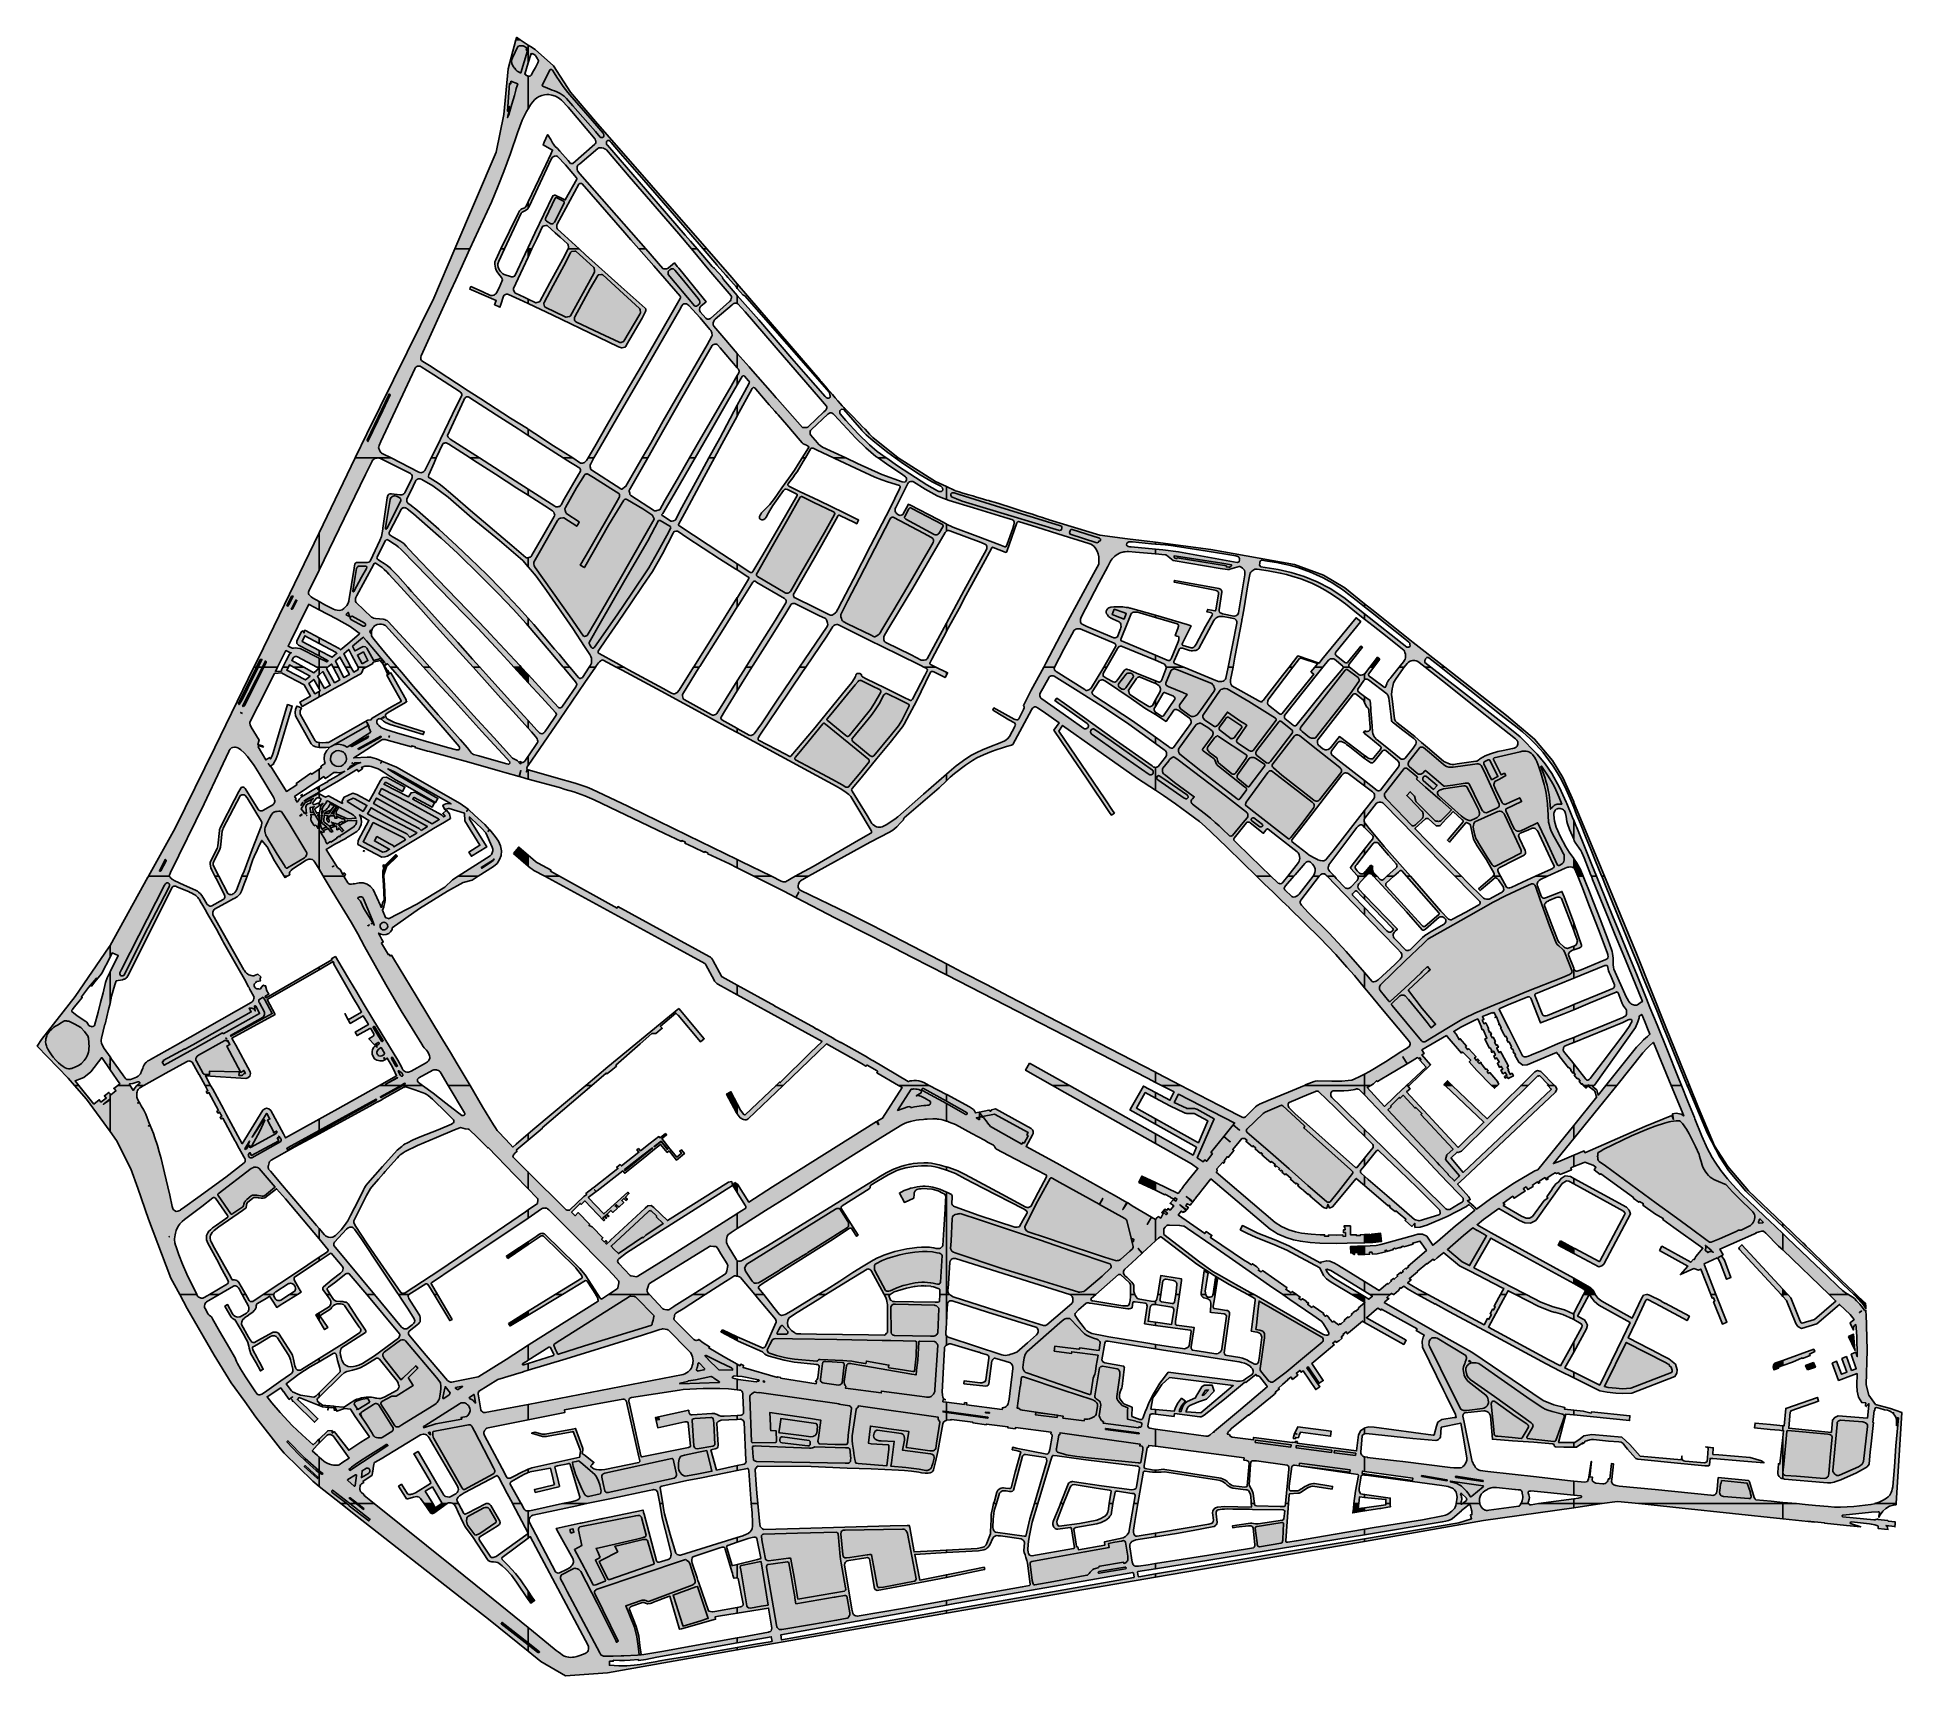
# Model space of a CAD drawing. Header units: metres. Extents: x -1260 to 1415, y -1141 to 1210.
import ezdxf

# ---------------------------------------------------------------- set-up
doc = ezdxf.new("R2010")
doc.units = ezdxf.units.M
doc.layers.add('URB_DRUMURI_STREET_LINE', color=7, linetype='Continuous', true_color=0xe1e4e2)

msp = doc.modelspace()

# ---------------------------------------------------------------- hatches: boundary and pattern name
at = {"layer": 'URB_DRUMURI_STREET_LINE'}
h = msp.add_hatch(color=256, dxfattribs=at)
h.dxf.hatch_style = 1
h.paths.add_polyline_path([(-584.7, 1164.6), (-590.9, 1098.7), (-601.8, 1044.7), (-660.9, 906.2), (-639.3, 906.2), (-608.6, 973.4), (-598.6, 996.5), (-590.5, 1017.3), (-581, 1043), (-571.2, 1072.5), (-564.4, 1090.6), (-558.1, 1103.1), (-555.7, 1107.2), (-555.7, 1154.1), (-559.3, 1155.5), (-559.1, 1156.1), (-560.8, 1156.7), (-555.7, 1173.2), (-555.7, 1198.6), (-567.3, 1206.2), (-573.6, 1206.2), (-584.7, 1164.6)])
h.paths.add_polyline_path([(-571.6, 1140.2), (-572.8, 1136), (-573.3, 1134), (-575.6, 1126.1), (-579.2, 1113.9), (-582.3, 1103.5), (-583.7, 1098.6), (-585.3, 1094.4), (-584.9, 1096.7), (-584, 1100.6), (-583.6, 1102.9), (-583.2, 1107.1), (-582.9, 1110.8), (-585.3, 1103.5), (-582.5, 1143.4), (-580.7, 1142.7), (-580.5, 1146.6), (-570.8, 1143), (-571.6, 1140.2)], flags=0)
h.paths.add_polyline_path([(-570.7, 1196.3), (-568.1, 1197.3), (-565.6, 1197.5), (-562.9, 1197.4), (-557.7, 1194.4), (-558.6, 1191.4), (-556.8, 1190.3), (-566.3, 1158.7), (-567.1, 1158.9), (-568.9, 1159.7), (-571.4, 1161), (-573.3, 1163), (-575, 1165.2), (-575.2, 1165.5), (-577, 1167.4), (-579, 1171.8), (-579.6, 1176.4), (-578.5, 1180.3), (-570.7, 1196.3)], flags=0)
h = msp.add_hatch(color=256, dxfattribs=at)
h.dxf.hatch_style = 1
h.paths.add_polyline_path([(-572.7, 1209.7), (-573.6, 1206.2), (-567.3, 1206.2), (-572.7, 1209.7)])
h = msp.add_hatch(color=256, dxfattribs=at)
h.dxf.hatch_style = 1
h.paths.add_polyline_path([(-552.6, 1196.5), (-555.7, 1198.6), (-555.7, 1173.2), (-551.7, 1186.4), (-550.1, 1185.5), (-549.9, 1186.2), (-547.2, 1184.9), (-545.4, 1183.4), (-544.9, 1182.8), (-543.6, 1181.3), (-542.2, 1179), (-541.7, 1177.8), (-541.2, 1176.3), (-541.2, 1175.3), (-541.3, 1174.5), (-541.9, 1173), (-545.5, 1166.1), (-549.5, 1159.1), (-550.7, 1156.7), (-551.6, 1155.3), (-552.4, 1154.4), (-553.1, 1154.1), (-554.2, 1153.9), (-555, 1153.8), (-555.7, 1154.1), (-555.7, 1107.2), (-552.6, 1112.6), (-549.7, 1116.7), (-546.2, 1120.3), (-543.2, 1122.8), (-540.2, 1124.6), (-536.3, 1126.2), (-532.2, 1127.3), (-529.2, 1127.5), (-526.1, 1127.5), (-521.7, 1126.8), (-516.6, 1125), (-512.4, 1122.6), (-510.4, 1121.2), (-508.1, 1119.3), (-498.4, 1109.3), (-459.8, 1063.3), (-459, 1061.8), (-458.7, 1060.7), (-458.7, 1059.5), (-458.9, 1058.2), (-459.4, 1057.2), (-460, 1056.3), (-491.7, 1028.8), (-493, 1028.5), (-494.2, 1028.4), (-495, 1028.7), (-498.5, 1032.7), (-510.3, 1046.1), (-513.8, 1050), (-517.3, 1053.6), (-519.5, 1056.2), (-520.9, 1058.5), (-523.5, 1062.9), (-525.9, 1067.5), (-526.7, 1069.1), (-528.2, 1069.8), (-532.8, 1059.2), (-534.5, 1055.2), (-528.4, 1051.9), (-520.7, 1047.8), (-523.2, 1042.2), (-530.3, 1026.7), (-555.7, 973.7), (-555.7, 964.6), (-555.1, 965.7), (-554.5, 966.9), (-522.8, 1035), (-521.7, 1036.5), (-520.8, 1037.6), (-520.1, 1038.1), (-519.1, 1038.7), (-518.3, 1039), (-516.9, 1039.3), (-515.3, 1039.4), (-514.6, 1039.3), (-513.9, 1038.9), (-502.3, 1026.6), (-486.3, 1008.1), (-486, 1007.1), (-486, 1006.1), (-502.6, 976.3), (-506, 978), (-517.1, 983.4), (-518, 983.1), (-520.5, 982.2), (-546.1, 928.9), (-555.7, 908.2), (-555.7, 906.2), (-550.3, 906.2), (-543.5, 920.8), (-535.2, 938.4), (-534.5, 938.8), (-532.9, 939.3), (-530.4, 939.8), (-529.4, 939.8), (-528.9, 939.8), (-528.4, 939.6), (-517.1, 929.4), (-510.1, 923.1), (-499.4, 913.6), (-498.8, 912.7), (-498.6, 911.9), (-497.9, 908.7), (-497.8, 907.5), (-497.8, 906.8), (-498.2, 906.2), (-482.7, 906.2), (-503.7, 925.2), (-513.7, 934.2), (-514.3, 935.3), (-514.5, 936.5), (-514.8, 939.6), (-514.7, 940.8), (-514.4, 941.7), (-483.3, 999.1), (-482.8, 999.5), (-481.5, 1000), (-480.2, 1000.1), (-479.3, 1000), (-478.4, 999.6), (-417.1, 929.1), (-408.4, 919.1), (-396.9, 906.2), (-386.9, 906.2), (-397.3, 918.1), (-481.7, 1013.6), (-484.9, 1018.1), (-485.6, 1020), (-485.7, 1022.2), (-485.4, 1023.7), (-484.9, 1025.2), (-484.3, 1026.2), (-481.7, 1028.3), (-455.6, 1050.3), (-454.4, 1050.9), (-453.4, 1051.1), (-452.3, 1051.3), (-451.1, 1051.2), (-449.9, 1051), (-447.9, 1050.5), (-446.2, 1049.7), (-444.8, 1049.1), (-443.2, 1048.2), (-411.1, 1010.1), (-339.7, 927.6), (-321.6, 906.2), (-313.4, 906.2), (-322.8, 917), (-330.6, 925.7), (-330.6, 926), (-369.2, 970.6), (-442.2, 1054.9), (-442.8, 1055.6), (-443.2, 1056.7), (-443.5, 1057.5), (-443.5, 1058.1), (-443.6, 1058.8), (-443.5, 1059.4), (-443.3, 1060.1), (-443, 1060.5), (-442.6, 1060.9), (-442, 1061.4), (-441.1, 1061.6), (-440.5, 1061.6), (-439.5, 1061.4), (-438.8, 1061.1), (-438, 1060.3), (-436.6, 1058.9), (-423.3, 1043.1), (-389.9, 1004.7), (-345.6, 954), (-304.5, 906.2), (-299.4, 906.2), (-459, 1088.8), (-495.2, 1131), (-519.3, 1168.7), (-545.7, 1192), (-552.6, 1196.5), (-552.6, 1196.5)])
h.paths.add_polyline_path([(-516.9, 979), (-516.4, 979.5), (-515.8, 979.7), (-515.4, 979.8), (-504.1, 973.9), (-503.9, 973.7), (-503.9, 973.2), (-504, 972.7), (-504.2, 971.8), (-518.1, 944.4), (-518.9, 943.4), (-520, 942.6), (-521, 942.2), (-522.1, 942.1), (-523.1, 942.2), (-529.6, 945.8), (-530.4, 946.7), (-530.8, 947.7), (-530.9, 948.8), (-530.9, 949.5), (-530.6, 950.8), (-516.9, 979)], flags=0)
h.paths.add_polyline_path([(-514.5, 1152.4), (-511.4, 1147.5), (-505.5, 1139.2), (-502.2, 1134.9), (-498.7, 1130.4), (-493.1, 1123.9), (-482.7, 1111.8), (-463.7, 1089.9), (-448.2, 1072.1), (-447.9, 1071.6), (-447.5, 1070.9), (-447.2, 1070), (-447.2, 1069.3), (-447.2, 1068.5), (-447.4, 1067.7), (-447.8, 1066.9), (-448.3, 1066.4), (-449, 1065.9), (-449.7, 1065.8), (-450.5, 1065.7), (-451.2, 1065.9), (-451.9, 1066.1), (-452.3, 1066.4), (-459.2, 1074.3), (-470.2, 1087), (-491.6, 1111.3), (-500.9, 1122.1), (-504.2, 1125.1), (-507.1, 1127.3), (-510, 1129.1), (-512, 1130.1), (-514.7, 1131.4), (-517.8, 1132.7), (-521.3, 1134), (-531.6, 1137.9), (-535, 1139.6), (-535.4, 1140.1), (-535.5, 1140.6), (-535.5, 1141.2), (-524.4, 1163.3), (-523.8, 1163.6), (-523.1, 1163.7), (-522.4, 1163.6), (-521.7, 1163.4), (-520.8, 1162.7), (-518.4, 1158.9), (-514.5, 1152.4)], flags=0)
h = msp.add_hatch(color=256, dxfattribs=at)
h.dxf.hatch_style = 1
h.paths.add_polyline_path([(-567.4, 961.9), (-568.4, 960.6), (-570.3, 957), (-594.8, 906.2), (-589.8, 906.2), (-565.9, 957.2), (-565.2, 958), (-564.6, 958.7), (-562.7, 959.9), (-561.6, 960.4), (-559.8, 961.3), (-556.2, 963.8), (-555.7, 964.6), (-555.7, 973.7), (-559.2, 966.5), (-559.9, 965.8), (-560.6, 965.2), (-562, 964.6), (-563.5, 964), (-565, 963.4), (-566.5, 962.5), (-567.4, 961.9)])
h = msp.add_hatch(color=256, dxfattribs=at)
h.dxf.hatch_style = 1
h.paths.add_polyline_path([(-691.1, 835.5), (-787.1, 640.7), (-803.8, 606.2), (-772.2, 606.2), (-771.2, 606.2), (-770.3, 606.2), (-752.3, 606.2), (-764.1, 612.2), (-766.1, 613.3), (-767.2, 614.1), (-768.1, 615.4), (-768.7, 616.4), (-769.8, 618.9), (-770.3, 620.9), (-770.2, 622.2), (-769.8, 624), (-767.4, 629.7), (-718.6, 734.1), (-718, 735.5), (-717.1, 736.7), (-715.7, 737.6), (-714.6, 737.9), (-713.4, 738), (-712.1, 738), (-710.9, 737.8), (-709.3, 737.1), (-691.1, 725.4), (-653.4, 701.2), (-652.2, 700.1), (-651.4, 698.8), (-651.2, 697.5), (-651.2, 696.3), (-651.5, 694.7), (-658.4, 680.9), (-687.5, 621.3), (-695.2, 606.2), (-687.8, 606.2), (-683.2, 616.3), (-678.2, 626.3), (-677.7, 626.8), (-676.8, 627.3), (-675.7, 627.6), (-675.1, 627.7), (-674.2, 627.8), (-673, 627.7), (-672.3, 627.5), (-671.4, 627.2), (-669.7, 626.1), (-638.8, 606.2), (-625.4, 606.2), (-667.5, 633.1), (-668.7, 634), (-669.6, 634.9), (-670.5, 635.9), (-671.2, 636.8), (-671.4, 637.4), (-671.5, 638.1), (-671.5, 638.6), (-648, 689.1), (-646.9, 691.4), (-646.4, 692.2), (-645.8, 692.8), (-645.2, 693.3), (-644.4, 693.7), (-643.6, 694), (-642.9, 694.1), (-642.1, 694), (-641, 693.4), (-601.8, 668.1), (-570, 647.8), (-555.7, 638.5), (-555.7, 647.7), (-556.6, 648.3), (-581, 663.4), (-623.6, 690.9), (-645.7, 705.1), (-645.7, 705.1), (-646.4, 705.5), (-697.5, 738.7), (-707.1, 744.5), (-708.6, 746.2), (-709.6, 747.7), (-710, 749.1), (-710, 750.7), (-709.5, 752.6), (-666.8, 846.5), (-659.5, 861.8), (-639.3, 906.2), (-660.9, 906.2), (-691.1, 835.5)])
h.paths.add_polyline_path([(-753.7, 696.9), (-764.3, 674.4), (-785.7, 629.7), (-786.1, 630.2), (-786.4, 630.8), (-786.6, 631.3), (-786.6, 631.6), (-755.6, 696.9), (-755.3, 697.6), (-754.9, 697.6), (-754.2, 697.5), (-753.9, 697.2), (-753.7, 696.9)], flags=0)
h.paths.add_polyline_path([(-755.7, 697.5), (-755.6, 696.9), (-756.3, 697.3), (-755.7, 697.5)], flags=0)
h = msp.add_hatch(color=256, dxfattribs=at)
h.dxf.hatch_style = 1
h.paths.add_polyline_path([(-584.2, 840.6), (-568, 833.4), (-555.7, 827.6), (-555.7, 833.9), (-561.6, 836.8), (-573.8, 842.4), (-574.9, 843.2), (-575.4, 843.9), (-576.6, 847.4), (-576.8, 848), (-576.9, 848.6), (-576.7, 849.4), (-570, 863.9), (-555.7, 894.5), (-555.7, 906.2), (-556.7, 906.2), (-559.9, 899.2), (-574.8, 867.7), (-575.6, 867), (-576.7, 866.4), (-578, 866.2), (-579.8, 866.2), (-590.2, 869.3), (-592.2, 870.4), (-593.7, 871.7), (-595.3, 873.5), (-596.9, 875.6), (-598, 877.6), (-599, 880.1), (-599.5, 882.1), (-599.5, 883.5), (-599.3, 884.9), (-598.1, 888.4), (-589.8, 906.2), (-594.8, 906.2), (-602.4, 890.5), (-603.5, 887.8), (-603.8, 885.8), (-603.7, 884), (-603.3, 881.2), (-602.7, 878.4), (-601.8, 875.6), (-600.3, 873.1), (-598.1, 869.8), (-596.2, 867.5), (-596.1, 867.3), (-593.9, 865.1), (-593.2, 863.4), (-592.8, 861.7), (-597.3, 850.3), (-601, 843), (-602.2, 841.7), (-603, 841), (-604, 840.3), (-605.2, 839.8), (-606.8, 839.3), (-608.5, 839.3), (-609.9, 839.4), (-621.8, 844.8), (-638, 852.1), (-638.8, 850.3), (-639.7, 848.5), (-637, 847.3), (-601.7, 831.9), (-603.9, 826.1), (-599.2, 823.8), (-596.4, 822.5), (-595.1, 826.5), (-591.1, 838.5), (-590, 839.7), (-589.2, 840.4), (-588.1, 840.9), (-587, 841), (-585.4, 841), (-584.2, 840.6)])
h = msp.add_hatch(color=256, dxfattribs=at)
h.dxf.hatch_style = 1
h.paths.add_polyline_path([(-555.7, 906.2), (-555.7, 908.2), (-556.7, 906.2), (-555.7, 906.2)])
h = msp.add_hatch(color=256, dxfattribs=at)
h.dxf.hatch_style = 1
h.paths.add_polyline_path([(-555.7, 827.6), (-520.6, 810.9), (-455.1, 779.7), (-426.3, 765.6), (-422.1, 764.3), (-421, 764.2), (-416.9, 765.1), (-416.3, 765.6), (-415.7, 766.3), (-414.5, 768.3), (-392.4, 806.7), (-388.2, 814.3), (-387.6, 816.1), (-387.1, 817.7), (-387.1, 819.3), (-387.2, 820.2), (-387.7, 821), (-392.2, 825.1), (-422.2, 851.9), (-473.3, 897.7), (-482.7, 906.2), (-498.2, 906.2), (-506, 891.5), (-524.5, 857.4), (-539.2, 830.8), (-539.8, 830.4), (-544.6, 828.9), (-545.2, 828.9), (-545.8, 829.1), (-555.7, 833.9), (-555.7, 827.6)])
h.paths.add_polyline_path([(-449.1, 869.1), (-448.5, 868.7), (-443.1, 863.6), (-419.2, 841.6), (-395.9, 820.7), (-395.5, 820), (-395.2, 818.9), (-394.5, 814.8), (-394.5, 814.3), (-395.5, 812.5), (-418.3, 773.6), (-419, 773.1), (-422.5, 772), (-423.7, 771.8), (-424.4, 771.8), (-425.2, 772.1), (-453.1, 785.4), (-487.2, 801.5), (-488.2, 802.3), (-488.7, 803), (-489.1, 804.2), (-489.4, 805.6), (-489.5, 807.3), (-489.4, 808), (-489, 808.7), (-467, 849.1), (-456, 868), (-455.6, 868.4), (-455.1, 868.8), (-450.8, 869.3), (-449.6, 869.3), (-449.1, 869.1)], flags=0)
h.paths.add_polyline_path([(-501.7, 808.4), (-503.5, 809.1), (-530.6, 821.9), (-531.6, 822.5), (-532, 822.9), (-532.4, 823.7), (-533.2, 827.4), (-533.2, 828.4), (-532.9, 829.3), (-519.9, 853.7), (-504.8, 881.7), (-495.1, 900.4), (-494.4, 901.4), (-493.9, 902), (-493.4, 902.3), (-488.6, 903.1), (-488, 903.1), (-487.5, 903), (-486.9, 902.6), (-477.2, 893.7), (-461.6, 879.4), (-461, 878.4), (-460.4, 875.1), (-460.4, 873.9), (-460.7, 872.8), (-463.9, 866.6), (-495, 810.1), (-495.6, 809.5), (-496.4, 809.1), (-499.3, 808.6), (-501.1, 808.3), (-501.7, 808.4)], flags=0)
h = msp.add_hatch(color=256, dxfattribs=at)
h.dxf.hatch_style = 1
h.paths.add_polyline_path([(-555.7, 894.5), (-550.3, 906.2), (-555.7, 906.2), (-555.7, 894.5)])
h = msp.add_hatch(color=256, dxfattribs=at)
h.dxf.hatch_style = 1
h.paths.add_polyline_path([(-369.1, 632.7), (-335.1, 692.7), (-314.4, 728.6), (-291.6, 767.7), (-290.6, 768.5), (-289.5, 769), (-288.2, 769.3), (-287.7, 769.3), (-287, 769.4), (-285.7, 769.3), (-284.8, 769.1), (-284.1, 768.7), (-280.2, 764.2), (-255.7, 735.6), (-255.7, 756.1), (-258.7, 759.5), (-272.4, 775), (-289.5, 795.5), (-290.3, 797.1), (-290.3, 797.6), (-290.4, 798.5), (-290.3, 799.6), (-290.3, 800.3), (-289.5, 802.6), (-288.4, 804.4), (-287.3, 805.4), (-263.2, 825.9), (-261.7, 827.2), (-260.7, 827.8), (-259.5, 828.1), (-258.6, 828.2), (-257.7, 828.2), (-256.7, 828.1), (-255.9, 827.9), (-255.7, 827.9), (-255.7, 839.5), (-275.5, 862.3), (-276.1, 863), (-276.5, 863.5), (-276.8, 864.2), (-276.9, 865), (-277, 865.5), (-288.7, 878.7), (-288.7, 878.7), (-289.5, 878.9), (-290.2, 879.3), (-291.6, 881), (-313.4, 906.2), (-321.6, 906.2), (-296.4, 876.2), (-264.3, 838.6), (-264.1, 837.6), (-264.1, 836.1), (-264.4, 834.8), (-264.8, 833.2), (-265.6, 831.8), (-266.7, 830.5), (-294.4, 806.5), (-295.5, 805.9), (-296.6, 805.5), (-297.8, 805.4), (-298.9, 805.5), (-300.9, 806.8), (-308.8, 815.8), (-309.6, 817.3), (-310, 818.4), (-310.2, 819.9), (-309.7, 821.7), (-309.1, 823), (-308, 824), (-308, 824.1), (-300.4, 830.4), (-304.6, 835.5), (-339.7, 878.4), (-341.9, 881.1), (-346, 886.1), (-354.4, 879.1), (-355.1, 878.6), (-356.1, 877.9), (-357.1, 877.4), (-358.3, 877.4), (-361, 877.7), (-362.6, 878.1), (-386.9, 906.2), (-396.9, 906.2), (-375.4, 881.7), (-337.9, 838.4), (-337.3, 837.5), (-337.2, 836.6), (-337.3, 835.8), (-337.8, 834.8), (-351.1, 811.6), (-393.2, 738.5), (-415.2, 701), (-442, 654.6), (-460.2, 622.8), (-469.9, 606.2), (-461.4, 606.2), (-457.1, 613.6), (-423.8, 671.5), (-391.6, 726.4), (-356.3, 787.8), (-338.8, 818.3), (-335.2, 824.5), (-334, 826.2), (-333.2, 826.9), (-332.4, 827.3), (-331.3, 827.4), (-330.2, 827.4), (-328.8, 827.1), (-327.5, 826.7), (-326.5, 826.1), (-325.1, 824.8), (-309.2, 807.1), (-294.9, 790.6), (-293.7, 789), (-292.9, 787.3), (-292.4, 785.9), (-292.1, 784.6), (-292, 782.9), (-292, 781.9), (-292.3, 780.8), (-299.1, 768.7), (-339.1, 699), (-361.9, 659.5), (-379.9, 627.6), (-392.2, 606.2), (-384.3, 606.2), (-369.1, 632.7)])
h.paths.add_polyline_path([(-309.6, 828.3), (-310.3, 826.9), (-311.4, 825.8), (-313, 824.7), (-314.3, 824.1), (-315.6, 824), (-316.3, 824.1), (-316.9, 824.4), (-354.9, 869.4), (-355.1, 871.1), (-355.1, 872.4), (-354.8, 873.7), (-354.2, 874.7), (-352.4, 876.2), (-351.3, 877.1), (-350.5, 877.5), (-349.5, 877.7), (-348.2, 877.7), (-347.1, 877.3), (-346.3, 876.8), (-345.4, 875.8), (-335.5, 863.6), (-312.1, 835), (-309.8, 832.2), (-309.5, 830.1), (-309.6, 828.3)], flags=0)
h = msp.add_hatch(color=256, dxfattribs=at)
h.dxf.hatch_style = 1
h.paths.add_polyline_path([(-256.8, 850.7), (-255.7, 849.4), (-255.7, 856.1), (-263.6, 865.3), (-299.4, 906.2), (-304.5, 906.2), (-284.9, 883.3), (-284.7, 882.9), (-284.6, 882.4), (-284.6, 882.1), (-272.4, 868.5), (-272.3, 868.5), (-271.9, 868.2), (-269.2, 865.1), (-256.9, 851.4), (-256.8, 850.7)])
h = msp.add_hatch(color=256, dxfattribs=at)
h.dxf.hatch_style = 1
h.paths.add_polyline_path([(-137.1, 718.1), (-255.7, 856.1), (-255.7, 849.4), (-247.4, 839.7), (-247, 839.8), (-244.9, 838.6), (-123.6, 699.9), (-123.1, 696.9), (-122.9, 696.6), (-122.6, 696), (-122.4, 695.1), (-122.4, 694.3), (-122.5, 693.7), (-122.8, 693.1), (-123.3, 692.5), (-124, 692.2), (-124.9, 691.9), (-125.8, 691.9), (-126.6, 691.9), (-127.4, 692.3), (-128.2, 692.9), (-129.8, 694.5), (-157.4, 726), (-177.4, 749.1), (-225, 804.2), (-255.7, 839.5), (-255.7, 827.9), (-254.9, 827.5), (-244.6, 815.8), (-188.1, 750.5), (-139.1, 693.7), (-127.7, 680.5), (-127.5, 679.6), (-127.4, 678.3), (-127.6, 676.8), (-128, 675.8), (-128.7, 674.8), (-131.6, 672.2), (-153.6, 651.4), (-154.7, 650.6), (-156.2, 650.1), (-159.1, 649.7), (-161.8, 650), (-162.3, 650), (-197.9, 690.4), (-198.2, 690.7), (-199.9, 692.6), (-205.2, 698.7), (-236.8, 734.6), (-238.8, 736.9), (-255.7, 756.1), (-255.7, 735.6), (-254.2, 733.8), (-253.8, 733.3), (-253.4, 732.4), (-253.2, 731.6), (-253.1, 730.7), (-253.2, 729.8), (-253.5, 728.6), (-254.1, 727.3), (-255.7, 724.5), (-255.7, 711.1), (-248.8, 723), (-248.4, 723.6), (-247.9, 724), (-247.3, 724.2), (-246.7, 724.3), (-246.2, 724.2), (-246, 724), (-245.5, 723.8), (-239.5, 716.9), (-239.4, 716.8), (-238.7, 715.7), (-238.4, 714.9), (-238.5, 714.1), (-238.7, 713.3), (-245.5, 700.9), (-255.7, 681.8), (-255.7, 666.6), (-234.6, 705.7), (-234, 706.5), (-233.2, 707.2), (-232.5, 707.3), (-231.8, 707.2), (-231.3, 707), (-231.1, 706.9), (-230.3, 706.2), (-229.2, 705.1), (-209.9, 682.6), (-201.8, 673.4), (-198.8, 670), (-197.1, 668.2), (-184.5, 653.9), (-165.6, 631.5), (-162.5, 627.7), (-161.2, 626.7), (-156.4, 624.4), (-154.9, 623.7), (-153.4, 622.9), (-153, 622.4), (-153, 621.9), (-156.2, 616.7), (-162.7, 606.2), (-158, 606.2), (-150, 619.8), (-149.4, 620.3), (-148.5, 620.5), (-147.6, 620.5), (-146.6, 620.2), (-145.7, 619.6), (-141, 617.4), (-117.5, 606.2), (-100.2, 606.2), (-133.6, 621.6), (-137, 623.9), (-139.3, 625.8), (-140.8, 627.7), (-150.7, 639.3), (-151.3, 640.9), (-151.4, 642.6), (-151.3, 643.4), (-151.3, 644.1), (-150.8, 645.6), (-149.5, 647.2), (-125.9, 669.2), (-124.5, 670.2), (-123.5, 670.6), (-122.4, 670.8), (-121.2, 670.8), (-119.5, 670.3), (-118, 669.3), (-116.6, 668.1), (-85.6, 634.4), (-71.5, 620.8), (-56.8, 608.2), (-53.8, 606.2), (-42, 606.2), (-55.1, 615.5), (-66.1, 625), (-82.1, 640.7), (-99.9, 659.8), (-108.2, 669.4), (-108.6, 670.1), (-108.7, 670.6), (-108.7, 671.3), (-108.7, 671.9), (-108.7, 672.3), (-108.6, 672.4), (-108.7, 673.9), (-106.3, 676.1), (-102.7, 675.8), (-77.2, 646), (-77, 645.7), (-70.7, 639.4), (-60.8, 630.8), (-41.8, 615.4), (-29.1, 606.2), (-24.9, 606.2), (-25.1, 606.3), (-61.3, 635.6), (-61.9, 636.1), (-63.5, 637.8), (-65.9, 640.4), (-68.9, 643.6), (-72.5, 647.4), (-76.5, 651.5), (-80.6, 655.9), (-84.7, 660.2), (-88.7, 664.3), (-92.4, 668.1), (-95.6, 671.4), (-98.2, 673.9), (-99.9, 675.6), (-100.7, 676.2), (-101.4, 676.8), (-103, 678.5), (-105.4, 681.1), (-108.3, 684.5), (-111.7, 688.4), (-115.4, 692.7), (-119.3, 697.1), (-123.1, 701.6), (-126.8, 705.9), (-130.1, 709.8), (-132.9, 713.1), (-135.2, 715.8), (-136.6, 717.5), (-137.1, 718.1)])
h = msp.add_hatch(color=256, dxfattribs=at)
h.dxf.hatch_style = 1
h.paths.add_polyline_path([(-255.7, 711.1), (-255.7, 724.5), (-266.6, 705.9), (-311.2, 628.8), (-324.3, 606.2), (-316.4, 606.2), (-296.6, 640.4), (-269.7, 687.1), (-255.7, 711.1)])
h = msp.add_hatch(color=256, dxfattribs=at)
h.dxf.hatch_style = 1
h.paths.add_polyline_path([(-296.5, 606.2), (-288.6, 606.2), (-277.9, 626.1), (-256, 666), (-255.7, 666.6), (-255.7, 681.8), (-281, 634.7), (-296.5, 606.2)])
h = msp.add_hatch(color=256, dxfattribs=at)
h.dxf.hatch_style = 1
h.paths.add_polyline_path([(-546.3, 641.1), (-555.7, 647.7), (-555.7, 638.5), (-505.5, 606.2), (-491.9, 606.2), (-519.4, 623.8), (-546.3, 641.1)])
h = msp.add_hatch(color=256, dxfattribs=at)
h.dxf.hatch_style = 1
h.paths.add_polyline_path([(-768.2, 315.6), (-763.8, 310.3), (-761.9, 306.2), (-760.9, 306.2), (-761.9, 307.7), (-760.4, 308.8), (-761.2, 310.5), (-760.1, 311.4), (-758.9, 310), (-757.7, 311), (-757.7, 311), (-753.4, 306.2), (-743.6, 306.2), (-764.5, 330.6), (-764.5, 330.6), (-778.6, 348), (-779.7, 349.7), (-780.4, 351.1), (-780.7, 353.3), (-780.7, 354.1), (-780.7, 354.6), (-780.5, 356.7), (-780.1, 359), (-779.5, 360.8), (-778.7, 362.5), (-777.3, 364.2), (-776.3, 365.3), (-775.3, 366.1), (-773.3, 366.9), (-772.7, 367.1), (-771.8, 367.3), (-769.1, 367.6), (-766.3, 367.7), (-763.7, 367.4), (-761.7, 366.6), (-760.5, 365.7), (-722.2, 323.8), (-706.1, 306.2), (-696.7, 306.2), (-711.8, 322.7), (-740.6, 354), (-756.6, 371.8), (-757.9, 372.9), (-759.8, 373.7), (-761.5, 374.4), (-763.7, 375), (-768.9, 375.4), (-774.6, 375.9), (-777.6, 376.6), (-779.2, 377.2), (-780.6, 378), (-802.6, 398.8), (-803.3, 400.3), (-803.5, 401.4), (-803.5, 403.1), (-803.4, 404.5), (-802.9, 406.2), (-801.5, 408.9), (-777.9, 452.9), (-777, 454.4), (-776.4, 455), (-775.6, 455.2), (-774.9, 455.1), (-774, 454.6), (-765.3, 449.2), (-762.2, 446.4), (-758.7, 443), (-755.7, 439.7), (-738.5, 420.9), (-709.8, 389.1), (-691.6, 368.8), (-659.4, 333.3), (-634.9, 306.2), (-625, 306.2), (-635.5, 317.8), (-656.9, 341.6), (-681, 368.2), (-707.5, 397.4), (-723, 414.9), (-728.3, 420.7), (-743, 437.2), (-752.6, 447.4), (-754.4, 448.9), (-755.1, 449.4), (-758.3, 452), (-762.2, 454.8), (-768.6, 458.9), (-770.4, 460), (-771.8, 461.1), (-772.4, 462), (-772.7, 462.9), (-772.6, 463.7), (-771.9, 465.2), (-760.6, 487.6), (-760.2, 488.1), (-759.6, 488.6), (-759.2, 488.9), (-758.7, 489.1), (-757.7, 489), (-756.3, 488.4), (-750, 484.1), (-745.2, 481), (-742.3, 478.6), (-737.8, 474.8), (-717.3, 453.8), (-683.5, 419.1), (-628.6, 362.6), (-596.1, 327.7), (-580, 310.2), (-576.3, 306.2), (-565.7, 306.2), (-567.9, 308.5), (-610.6, 354.5), (-614.5, 358.7), (-615.2, 359.4), (-657, 402.6), (-685.9, 432.4), (-710, 457.4), (-726.8, 475.4), (-730.9, 479.9), (-734.3, 483.3), (-738.3, 486.4), (-750.8, 493.5), (-754, 495.3), (-754.5, 495.7), (-754.8, 496.2), (-755, 497.2), (-755.1, 498.1), (-755.1, 499.1), (-754.7, 500.2), (-738, 532.5), (-737, 533.7), (-736.2, 534.4), (-736, 534.5), (-735.4, 534.8), (-734.6, 534.9), (-734.5, 534.9), (-733.8, 535), (-732.9, 534.9), (-731.9, 534.8), (-730.9, 534.4), (-730.2, 534.1), (-729.2, 533.4), (-720.5, 526.2), (-700.4, 508.6), (-680.6, 491), (-657.4, 469.6), (-624.1, 437.3), (-598.8, 411.8), (-577.2, 389.3), (-558.8, 369), (-555.7, 365.4), (-555.7, 376.3), (-569.7, 391.8), (-593.9, 417.4), (-615.1, 439), (-638.9, 462), (-658.1, 480.1), (-683.8, 503.9), (-703.1, 520.9), (-714.7, 531), (-725.8, 539.6), (-727.9, 541.1), (-729.2, 542.7), (-729.7, 543.6), (-730, 544.6), (-730.1, 545.6), (-730, 546.4), (-730, 546.5), (-729.7, 547.4), (-724.3, 558.6), (-717.4, 573), (-716.8, 574), (-716.5, 574.5), (-715.7, 575.3), (-715.2, 575.5), (-714.6, 575.9), (-713.3, 576.4), (-711.7, 576.5), (-710.7, 576.3), (-708.3, 575.3), (-692.5, 566.1), (-670.6, 549.8), (-636.1, 519.8), (-597, 487.8), (-563.4, 459), (-555.7, 450.1), (-555.7, 463.2), (-557.4, 462.9), (-558.4, 463), (-559.2, 463.5), (-579.3, 480.7), (-638.5, 530.7), (-663.9, 552.8), (-670, 558.1), (-676.7, 563.9), (-683.7, 569.2), (-688.8, 572.6), (-696.5, 577.2), (-697.6, 577.9), (-698.2, 578.4), (-698.6, 579.1), (-698.6, 580.3), (-698.3, 582), (-690.9, 599.3), (-687.8, 606.2), (-695.2, 606.2), (-704.1, 588.3), (-705.4, 586.9), (-707.1, 585.7), (-708.3, 585.2), (-709.8, 585.1), (-711.1, 585.3), (-712.7, 586), (-752.3, 606.2), (-770.3, 606.2), (-769.9, 606.1), (-768.6, 605.9), (-767.5, 605.4), (-724.5, 583.8), (-723.1, 582.7), (-722.2, 581.2), (-722, 579.6), (-722, 578.3), (-722.5, 576.9), (-732.7, 556.2), (-734.1, 554.8), (-735.5, 553.9), (-737.1, 553.4), (-738.9, 553.4), (-740.1, 553.5), (-752.1, 554.8), (-754, 554.8), (-755.7, 554.1), (-757, 552.5), (-758, 548.8), (-764.2, 505.3), (-764.4, 504.1), (-766.4, 493.8), (-768.8, 488), (-782, 459), (-783.3, 457.4), (-784.5, 456.7), (-786.2, 456.5), (-787.3, 456.5), (-800.4, 456.5), (-801.9, 456.3), (-803, 455.8), (-803.7, 455.1), (-804.3, 453.8), (-804.8, 452.2), (-805.3, 448.2), (-812.9, 401.4), (-813, 400.9), (-813.5, 399.2), (-814.5, 397.1), (-816.2, 394.7), (-818.3, 392.3), (-820.4, 390.3), (-822.6, 388.6), (-824.6, 387.7), (-827.1, 387.6), (-827.1, 387.6), (-829.8, 387.8), (-832.5, 388.2), (-835.1, 389.1), (-847.4, 395.5), (-855.7, 400.2), (-855.7, 388.6), (-830.8, 375.5), (-811.4, 364.4), (-803.8, 359.4), (-798.2, 355), (-797.4, 354.3), (-798.3, 353.5), (-814.5, 339.7), (-824.9, 330.8), (-827.2, 332.8), (-855.7, 348.2), (-855.7, 340.3), (-831.2, 327.1), (-830.3, 326.2), (-837.2, 320.3), (-855.7, 330.1), (-855.7, 322.2), (-842.9, 315.4), (-844.9, 313.7), (-855.7, 319.2), (-855.7, 306.2), (-843, 306.2), (-842.1, 306.9), (-837.8, 310.6), (-835.6, 306.2), (-827.7, 306.2), (-832.4, 315.2), (-825.9, 320.7), (-818, 306.2), (-810, 306.2), (-820.5, 325.3), (-813.3, 331.5), (-808.8, 323.1), (-799.5, 306.2), (-788.1, 306.2), (-779.3, 311.1), (-778.1, 313.3), (-768.2, 315.6)])
h.paths.add_polyline_path([(-780.9, 354.3), (-783, 356.8), (-781.8, 359.1), (-781.7, 359.1), (-780.9, 354.3)], flags=0)
h.paths.add_polyline_path([(-811, 375.9), (-811, 376.8), (-810.7, 377.7), (-810.7, 377.9), (-810.4, 378.3), (-809.9, 378.7), (-809.4, 379), (-808.8, 379.1), (-808.1, 379.1), (-790.2, 369.2), (-789.7, 369), (-789.2, 368.3), (-789, 367.6), (-789, 367), (-789.2, 366.3), (-789.7, 365.5), (-790.3, 365), (-791, 364.8), (-791.6, 364.8), (-792.3, 364.9), (-792.3, 364.9), (-810.2, 374.6), (-810.8, 375.3), (-811, 375.9)], flags=0)
h.paths.add_polyline_path([(-817.6, 381.8), (-814.1, 384.9), (-811.9, 378.5), (-817.6, 381.8)], flags=0)
h.paths.add_polyline_path([(-807.3, 414.8), (-807.4, 415), (-804.1, 436.4), (-802.3, 447.7), (-801.8, 448.7), (-800.9, 449.8), (-800.1, 450.4), (-799.2, 450.9), (-798.3, 451), (-791, 451.1), (-789.8, 451.1), (-788.9, 451.1), (-788.1, 451), (-787.7, 450.6), (-787.5, 450.1), (-787.5, 449.4), (-787.7, 447.6), (-794.8, 435.2), (-806, 414.5), (-806.2, 414.3), (-806.7, 414.3), (-807, 414.4), (-807.3, 414.8)], flags=0)
h.paths.add_polyline_path([(-738.6, 545), (-739.6, 543), (-758.5, 505.1), (-758.6, 504.8), (-759.1, 504.4), (-759.6, 504.3), (-760, 504.3), (-760.4, 504.7), (-760.5, 505.2), (-760.5, 506.2), (-758.9, 515.2), (-756, 532.5), (-753.7, 546.5), (-753.2, 548), (-752.3, 549.4), (-751.3, 550.6), (-749.7, 551.4), (-748.1, 551.8), (-746.5, 551.8), (-744.9, 551.6), (-741.9, 550), (-740.8, 549.5), (-739.2, 547.9), (-738.5, 546.2), (-738.6, 545)], flags=0)
h.paths.add_polyline_path([(-792.4, 335.7), (-804.3, 329.5), (-807.8, 336.2), (-793.7, 348.2), (-792.4, 349.3), (-787.9, 343.9), (-761.7, 313.3), (-762.6, 312.6), (-767.2, 318.4), (-777.9, 315.9), (-777.9, 316.1), (-787.3, 333.5), (-789.3, 335.4), (-792.4, 335.7)], flags=0)
h.paths.add_polyline_path([(-794, 310.8), (-800.9, 323.4), (-792.2, 327.9), (-785.6, 315.6), (-794, 310.8)], flags=0)
h = msp.add_hatch(color=256, dxfattribs=at)
h.dxf.hatch_style = 1
h.paths.add_polyline_path([(-772.8, 606.1), (-772.2, 606.2), (-803.8, 606.2), (-855.7, 499), (-855.7, 445.5), (-819.7, 519.2), (-789, 582.3), (-789, 582.4), (-783, 594.7), (-779.7, 601.7), (-779, 603), (-778.4, 603.6), (-777.7, 604.2), (-777, 604.7), (-775.7, 605.4), (-774.8, 605.7), (-773.9, 606), (-772.8, 606.1)])
h = msp.add_hatch(color=256, dxfattribs=at)
h.dxf.hatch_style = 1
h.paths.add_polyline_path([(-634.1, 603.2), (-602.5, 582.9), (-572, 563.1), (-555.7, 552.7), (-555.7, 561.5), (-574.3, 573.5), (-625.4, 606.2), (-638.8, 606.2), (-634.1, 603.2)])
h = msp.add_hatch(color=256, dxfattribs=at)
h.dxf.hatch_style = 1
h.paths.add_polyline_path([(-550.6, 466.7), (-551.7, 464.8), (-552.5, 464.1), (-553.3, 463.8), (-554.6, 463.4), (-555.7, 463.2), (-555.7, 450.1), (-552.4, 446.3), (-544.4, 436.8), (-529.5, 416.2), (-491.9, 361.7), (-474.9, 335.9), (-474.9, 335.9), (-467.4, 324.5), (-465.8, 321.5), (-465, 319), (-464.8, 316), (-464.8, 313.8), (-465.1, 311.9), (-466.4, 308.8), (-468.2, 306.2), (-459.2, 306.2), (-457.6, 308.6), (-455, 312.4), (-453.6, 313.8), (-451.7, 315.4), (-450.7, 316), (-449.9, 316.4), (-449.1, 316.5), (-448.3, 316.2), (-429.4, 306.2), (-418.7, 306.2), (-429.5, 312.2), (-454, 325.7), (-454.3, 325.8), (-454.9, 326.2), (-455.3, 326.9), (-455.4, 328.5), (-455.3, 329.3), (-454.5, 330.5), (-444.2, 345.4), (-427.1, 370.3), (-408.2, 398.2), (-391.3, 423.2), (-377.5, 443.3), (-363.2, 468.8), (-347.8, 498.4), (-346.6, 500.3), (-345.7, 500.9), (-343.7, 501.2), (-342.7, 501.3), (-341.6, 501), (-340.6, 500.6), (-328.2, 492.3), (-281.1, 461.5), (-257.7, 446.8), (-255.7, 445.6), (-255.7, 454.3), (-277.7, 468.6), (-338.3, 508.2), (-339.7, 509.3), (-340, 509.8), (-340.1, 510.2), (-340.1, 510.7), (-328.7, 531.6), (-303.1, 579), (-288.6, 606.2), (-296.5, 606.2), (-310, 581.4), (-335.1, 535), (-344.3, 517.7), (-345.1, 516.9), (-347.1, 516), (-349.2, 515.5), (-350.1, 515.4), (-350.9, 515.7), (-361.7, 522.6), (-363.5, 523.8), (-363.9, 524.4), (-363.9, 525), (-362.8, 526.8), (-346.1, 554.4), (-322.8, 595), (-316.4, 606.2), (-324.3, 606.2), (-342.2, 575.5), (-360.1, 544.3), (-367.1, 532), (-367.8, 531.7), (-369.3, 531.2), (-371.4, 530.7), (-371.9, 530.6), (-373.1, 530.3), (-373.6, 530.3), (-374.3, 530.6), (-408.3, 552.6), (-409.3, 553.3), (-409.7, 553.8), (-410, 555), (-410.1, 555.5), (-410.8, 558.5), (-410.8, 559.2), (-410.7, 559.9), (-410.5, 560.5), (-409.2, 563), (-384.3, 606.2), (-392.2, 606.2), (-415.6, 565.6), (-417.4, 564.2), (-419.9, 562.5), (-420.6, 562), (-421.2, 561.6), (-422, 561.4), (-422.9, 561.9), (-464.4, 588.5), (-465.1, 589.1), (-465.7, 589.9), (-466.3, 591.3), (-466.5, 592.2), (-466.7, 593.3), (-466.7, 593.5), (-466.9, 595.1), (-466.8, 596.2), (-466.1, 598), (-461.4, 606.2), (-469.9, 606.2), (-472, 602.5), (-473.4, 601), (-475, 599.8), (-477.8, 598.9), (-479.7, 598.8), (-480.7, 599), (-491.9, 606.2), (-505.5, 606.2), (-501.5, 603.6), (-481.8, 591.5), (-481.1, 590.7), (-480.6, 589.3), (-480.8, 588), (-481.4, 586.3), (-483.6, 582.5), (-503.9, 546.9), (-508.4, 539.1), (-509.3, 538), (-510.1, 537.3), (-510.8, 536.8), (-511.7, 536.5), (-513.4, 536.3), (-514.7, 536.2), (-515.2, 536.1), (-516, 536.2), (-517.5, 537), (-555.7, 561.5), (-555.7, 552.7), (-531.8, 537.4), (-521.1, 530.4), (-520.1, 529.6), (-519.2, 528.3), (-518.4, 526.7), (-517.9, 525.4), (-517.7, 524.4), (-517.9, 523.3), (-518.3, 522.2), (-533.2, 496.4), (-550.6, 466.7)])
h.paths.add_polyline_path([(-356.8, 494.8), (-369.7, 471.8), (-382.8, 448.6), (-407.1, 412.3), (-428.3, 381.4), (-460.4, 335), (-461.6, 333.8), (-462.4, 333.5), (-463.4, 333.4), (-464.2, 333.6), (-465.5, 334.9), (-467.5, 338), (-468.4, 340), (-468.5, 340.8), (-468.5, 341.7), (-452.4, 369.4), (-417.3, 431), (-384.2, 487.5), (-368.6, 516.4), (-368, 516.7), (-367.4, 516.7), (-366.5, 516.6), (-352.6, 508.6), (-351.8, 507.9), (-351.4, 507.1), (-351.3, 506.2), (-351.5, 504.9), (-356.8, 494.8)], flags=0)
h.paths.add_polyline_path([(-417.1, 546.9), (-416.3, 547), (-415.4, 547.1), (-414.3, 546.8), (-413.1, 546.3), (-391.4, 533.1), (-378.2, 524.7), (-377.5, 524.2), (-377.2, 523.7), (-375.4, 519.7), (-375.2, 518.9), (-375.2, 518.3), (-388.4, 495.1), (-425.8, 429.5), (-459, 371.5), (-471.2, 351.7), (-472.3, 351), (-472.5, 350.9), (-473.5, 350.4), (-474.6, 350.4), (-475.1, 350.3), (-475.3, 350.3), (-476, 350.4), (-476.6, 350.7), (-496.6, 379.6), (-545.7, 449.1), (-546.6, 450.7), (-547.2, 452.2), (-547.6, 454.1), (-547.8, 455.4), (-547.7, 456.2), (-547.6, 456.8), (-540.2, 470.1), (-513.5, 516.4), (-512.8, 517.6), (-512.3, 518.2), (-511.8, 518.8), (-511, 519.2), (-509.4, 519.7), (-505.8, 520.4), (-505.2, 520.4), (-504.8, 520.3), (-486.2, 508.4), (-486, 508.3), (-483.8, 512), (-482.4, 514.5), (-500.5, 526.2), (-501.1, 526.7), (-501.5, 527.4), (-501.6, 527.8), (-502.5, 531.1), (-503.1, 533.2), (-503.1, 533.8), (-502.9, 534.4), (-502.3, 535.4), (-486.3, 563.4), (-475.1, 581.7), (-474.4, 582.3), (-473.6, 582.8), (-472.8, 583.1), (-471.8, 583.3), (-471.1, 583.3), (-470.4, 583.2), (-469.3, 582.7), (-461.9, 578.2), (-437, 562.3), (-425.9, 555.2), (-425.2, 554.6), (-424.9, 553.6), (-424.9, 551.8), (-424.9, 550.2), (-425.2, 549.3), (-429.3, 541.7), (-469.4, 472.5), (-480.4, 453.7), (-481.1, 452.6), (-475.2, 449.1), (-474.5, 450.2), (-440.4, 509.6), (-418.6, 545.7), (-417.7, 546.5), (-417.1, 546.9)], flags=0)
h = msp.add_hatch(color=256, dxfattribs=at)
h.dxf.hatch_style = 1
h.paths.add_polyline_path([(28.7, 572.7), (-24.9, 606.2), (-29.1, 606.2), (-17.4, 597.7), (6.6, 582.1), (24, 572.2), (36.1, 565.8), (38.5, 563.3), (38.4, 563.1), (38.5, 563), (38.9, 562.4), (39.2, 561.6), (39.3, 560.9), (39.2, 560.2), (38.9, 559.7), (38.3, 559.1), (37.5, 558.6), (36.6, 558.2), (35.8, 558), (34.5, 558), (33.2, 558.3), (31.5, 559.1), (16.2, 567.7), (-8.4, 583.3), (-26, 595.1), (-41.4, 605.7), (-42, 606.2), (-53.8, 606.2), (-41.7, 597.7), (-18.2, 582.1), (-14.5, 579.2), (-13.5, 578.1), (-12.9, 576.9), (-12.8, 575.7), (-13, 574.4), (-13.7, 573.1), (-14.6, 572.2), (-16.1, 571.7), (-19, 571.8), (-48.3, 582.5), (-83.5, 598.4), (-100.2, 606.2), (-117.5, 606.2), (-116, 605.4), (-79.1, 588.4), (-58.4, 578.6), (-48.5, 574.7), (-40.4, 572.1), (-22.9, 566.6), (-22.1, 565.7), (-22, 564.9), (-22.2, 564.1), (-23.1, 562.1), (-36.6, 534), (-64.7, 480.2), (-89, 432.4), (-111.4, 389.3), (-113.8, 385.1), (-114.7, 384), (-116.6, 382.5), (-119.7, 380.8), (-121.1, 380.5), (-122, 380.7), (-123.4, 381.3), (-146.3, 392.5), (-170.7, 404.4), (-172.7, 405.5), (-173.9, 406.3), (-174.7, 407.4), (-175.1, 408.6), (-175.1, 409.7), (-174.9, 410.7), (-174.3, 412.1), (-168.5, 422.2), (-143.2, 466.4), (-121.2, 505.5), (-111.7, 522.9), (-111, 523.7), (-110.3, 524.2), (-109.6, 524.3), (-108.5, 523.8), (-87.8, 513.7), (-84.3, 511.9), (-81.6, 517.3), (-85.2, 519.1), (-102.2, 527.4), (-138.9, 545.1), (-166.7, 558.2), (-178.1, 563.8), (-181.6, 565.6), (-182.4, 566.4), (-183.1, 567.4), (-183.1, 568.2), (-182.8, 568.9), (-181.7, 570.4), (-176.1, 577.9), (-172.5, 582.8), (-169.9, 586.4), (-161, 601.1), (-158, 606.2), (-162.7, 606.2), (-168.3, 597.1), (-173.5, 588.8), (-179.5, 580.5), (-191.6, 563.3), (-202.4, 548.1), (-209.1, 539.6), (-214.1, 534.2), (-218.1, 530.4), (-220.9, 527.4), (-222.2, 525.7), (-223.1, 524), (-223.7, 522.1), (-223.9, 520.6), (-223.9, 520.5), (-223.7, 519.4), (-222.8, 518.6), (-220.5, 517.7), (-219.8, 517.7), (-219, 517.6), (-217.5, 518), (-215.7, 519.6), (-214.3, 521.4), (-211, 527.4), (-209.2, 530.9), (-204.8, 537.9), (-189.4, 559.6), (-187.9, 561.1), (-186.8, 561.5), (-185.4, 561.4), (-183.9, 560.8), (-173.1, 555.6), (-170.4, 554.4), (-169.8, 554.1), (-169.6, 553.7), (-169.6, 553.2), (-169.9, 552.2), (-193.4, 511.7), (-218.9, 467.2), (-233.4, 443.3), (-233.8, 442.7), (-234.1, 442.4), (-234.5, 442.1), (-235, 441.8), (-235.6, 441.8), (-236.2, 441.8), (-236.6, 441.9), (-237.7, 442.6), (-255.7, 454.3), (-255.7, 445.6), (-240.4, 435.9), (-239.4, 435.2), (-239.2, 434.5), (-239.1, 433.6), (-239.6, 432.3), (-255.6, 406.2), (-255.7, 406), (-255.7, 392.6), (-255.1, 393.6), (-233.5, 428), (-233, 428.6), (-232.4, 429.1), (-231.5, 429.4), (-230.8, 429.4), (-230.1, 429.3), (-227.9, 427.8), (-187.9, 404.5), (-187.1, 403.9), (-186.4, 403.3), (-186, 402.7), (-185.8, 401.7), (-185.7, 400.6), (-185.8, 399.5), (-186, 398.6), (-201.3, 373.3), (-225.1, 335.4), (-243.3, 306.2), (-234.9, 306.2), (-233.1, 309), (-216.2, 335.4), (-202.4, 357.5), (-186.3, 383.5), (-178.8, 395.7), (-178.7, 395.8), (-178.3, 396.3), (-177.6, 396.8), (-176.1, 397.3), (-174.9, 397.6), (-174.1, 397.6), (-173.3, 397.3), (-170.4, 396), (-138.7, 380.4), (-129.4, 375.9), (-128.4, 375), (-127.8, 373.9), (-126.8, 371.1), (-126.7, 370.9), (-126.3, 369.6), (-126, 367), (-126.2, 365.7), (-126.9, 364.4), (-159.3, 316.8), (-166.5, 306.2), (-157.6, 306.2), (-127.5, 350.7), (-118.5, 364.7), (-117.4, 365.8), (-115.5, 366.7), (-113.3, 367.1), (-112, 367.2), (-110.4, 366.9), (-87.8, 355.5), (-67.5, 345.5), (-24.4, 324.2), (7.5, 308.3), (11.8, 306.2), (29, 306.2), (23.4, 308.8), (22.9, 309.2), (22.9, 309.2), (22.2, 309.7), (21.2, 310.5), (20.7, 311.4), (20.7, 312.1), (20.8, 312.9), (23.3, 317.5), (44.3, 357.1), (44.3, 369.1), (38, 357.6), (16.7, 318.1), (15.7, 317.2), (14.6, 316.7), (12.3, 316.2), (11.8, 316.2), (11.4, 316.2), (9.9, 316.2), (8.2, 316.4), (-6.5, 323.8), (-42.7, 341.5), (-43.4, 341.9), (-44.3, 342.8), (-44.9, 343.7), (-45, 343.8), (-45.4, 345.2), (-45.4, 345.2), (-45.6, 346.7), (-45.6, 348), (-45.4, 349.6), (-44.8, 351.3), (-39.6, 360.4), (-24.4, 385.5), (-4.1, 419.5), (20.6, 461.5), (42.6, 499.2), (43.2, 500), (43.9, 500.8), (44.3, 501), (44.3, 511.5), (43.9, 511.7), (32.3, 517.8), (-8, 538.8), (-8.8, 539.2), (-10.1, 539.9), (-18.2, 525.3), (-19.1, 524.6), (-20.8, 524), (-22.1, 523.9), (-23.3, 524), (-24.4, 524.6), (-26.9, 526.3), (-27.8, 527.4), (-28.7, 528.6), (-29.1, 529.9), (-29.3, 531.2), (-29.2, 532.5), (-29, 533.5), (-28.3, 535), (-10.9, 569.8), (-10, 571), (-8.5, 571.9), (-6.9, 572.6), (-5.3, 572.7), (-3.9, 572.5), (-2.8, 572.2), (13.9, 561.4), (30.9, 552), (36.6, 549.6), (44.3, 546.8), (44.3, 565.3), (28.7, 572.7)])
h.paths.add_polyline_path([(-48.3, 359.6), (-50.7, 355.5), (-52.1, 353.7), (-53.5, 352.3), (-55.5, 350.9), (-56.3, 350.5), (-57.2, 350), (-57.5, 349.9), (-58.3, 349.8), (-59.1, 349.7), (-60.5, 350.2), (-63.8, 351.8), (-97.8, 368.5), (-103.6, 371.5), (-105, 372.7), (-105.6, 374), (-105.6, 374.1), (-106.4, 376), (-107.1, 378.4), (-107.3, 380.4), (-107.3, 380.5), (-107.2, 381.6), (-97, 401.6), (-80.4, 433.6), (-36.4, 518.8), (-35.4, 520.2), (-34.7, 520.8), (-33.8, 521.2), (-32.6, 521.3), (-31.9, 521.3), (-31.1, 520.9), (11.4, 498.2), (22.8, 492.1), (24.8, 490.8), (25.5, 489.9), (25.8, 489.2), (25.9, 488), (25.8, 486.7), (25.2, 485.1), (21.6, 478.1), (-10.9, 422.2), (-32.7, 385.8), (-48.3, 359.6)], flags=0)
h.paths.add_polyline_path([(-228.3, 437.8), (-228.4, 438.8), (-228.2, 439.6), (-226.9, 442.1), (-205.5, 479.1), (-183.2, 518.3), (-165.3, 550.1), (-164.8, 550.6), (-164.2, 550.8), (-163.7, 550.9), (-163, 550.8), (-146, 542.5), (-117.6, 528.8), (-116.8, 528.3), (-116.1, 527.7), (-115.8, 527.2), (-115.8, 526.4), (-116.3, 524.9), (-130.8, 499.3), (-163.4, 442.5), (-179.6, 414.7), (-180.7, 413.5), (-182, 412.7), (-183.3, 412.3), (-183.4, 412.2), (-183.8, 412.2), (-184.3, 412.1), (-185.2, 412.1), (-186, 412.2), (-187.1, 412.6), (-226.7, 436), (-227.9, 437), (-228.3, 437.8)], flags=0)
h.paths.add_polyline_path([(33.2, 497.7), (32.4, 497), (31.6, 496.5), (30.8, 496.1), (30, 496), (28.2, 496.1), (26.7, 496.4), (-14.1, 518.6), (-15.1, 519.5), (-15.6, 520.5), (-15.8, 521.4), (-15.5, 522.4), (-9.7, 533.1), (-8.6, 534.3), (-8, 534.5), (-7.3, 534.6), (-6.6, 534.5), (-5.3, 533.8), (38.7, 510.8), (39.3, 510), (39.6, 509.4), (39.6, 508.5), (39.2, 507.6), (34.5, 499.5), (33.2, 497.7)], flags=0)
h = msp.add_hatch(color=256, dxfattribs=at)
h.dxf.hatch_style = 1
h.paths.add_polyline_path([(56.4, 559.5), (44.3, 565.3), (44.3, 546.8), (48.1, 545.4), (83, 534.5), (132.7, 519.4), (138.4, 517.8), (139.9, 517.2), (140.8, 516.5), (141.2, 515.8), (141.5, 514.5), (141.5, 512.6), (141.2, 510.4), (139.4, 505.2), (131.4, 482.8), (130.1, 479.4), (129.8, 479), (129.4, 478.8), (128.9, 478.7), (128, 478.8), (120.8, 481.5), (89.2, 493.5), (53.6, 506.8), (44.3, 511.5), (44.3, 501), (45.1, 501.6), (46.4, 502.1), (47.7, 502.2), (49.4, 501.9), (94.4, 484.8), (99.3, 482.8), (100.5, 482.1), (101.4, 481.4), (101.7, 480.6), (102.3, 479.1), (102.5, 477.6), (102.4, 476.4), (101.6, 474.7), (69.4, 415.4), (44.3, 369.1), (44.3, 357.1), (44.6, 357.8), (62.5, 390.5), (72.4, 409.1), (96.8, 454.2), (108.8, 476.5), (109.2, 477.1), (109.8, 477.7), (110.4, 478.1), (110.8, 478.1), (111.3, 478), (128.8, 471), (130, 470.8), (130.7, 471.2), (131.2, 472), (145.5, 513), (146.2, 514.3), (146.8, 514.8), (147.6, 514.9), (174.2, 506.8), (204, 497.2), (248.5, 483.6), (251.4, 482.4), (253.7, 481.2), (256.1, 479.2), (258.5, 476.1), (260.5, 472.4), (261.9, 468.7), (263, 464.4), (263.2, 460.9), (263.2, 457.6), (263.1, 455.5), (262.8, 454.1), (258.3, 445.3), (246.9, 424.1), (218.6, 372.1), (187.1, 311.9), (184, 306.2), (199.5, 306.2), (212.6, 331.9), (224.1, 353.1), (227.5, 359.1), (228.7, 359.9), (230.2, 360.6), (231.3, 360.9), (232.6, 361), (234.2, 361.1), (236, 360.9), (285, 340.5), (285.8, 340.1), (286.3, 339.6), (286.9, 338.7), (287.3, 337.8), (287.5, 336.9), (287.4, 336.2), (270, 306.2), (274.5, 306.2), (289.6, 332.7), (291, 334.7), (291.9, 335.6), (292.9, 336), (293.7, 336.2), (294.6, 336.2), (295.5, 336.1), (296.5, 335.9), (344.3, 316.1), (344.3, 323.3), (295.5, 343.8), (294.7, 344.3), (294.6, 345), (294.7, 345.8), (295.2, 347.1), (304.2, 369.9), (304.2, 369.9), (308.8, 381.6), (309.6, 383), (310.5, 383.8), (311.4, 384.4), (312.5, 384.9), (313.5, 385.1), (315.2, 385.1), (316.8, 385.1), (318.4, 384.9), (321.7, 384), (344.3, 377.4), (344.3, 380.6), (308.5, 390.9), (307.6, 391), (307.6, 391), (304.9, 391.5), (302.3, 391.9), (297.5, 392.5), (289.1, 392.7), (284.6, 392.7), (280.4, 392.3), (277.3, 391.4), (275.7, 390.1), (274.5, 388.6), (273.7, 386.7), (273.7, 385), (274.2, 382.6), (275.2, 381), (276.9, 379), (279.6, 376.9), (281.6, 375.9), (283.6, 375.2), (292, 371.1), (292.9, 370.2), (293.1, 370.1), (293.4, 369.7), (294.4, 368.3), (294.8, 366.4), (295, 364.7), (294.8, 363.2), (294.3, 361.2), (290.4, 351), (289.6, 349.8), (288.7, 349.1), (287.7, 348.5), (286.5, 348.2), (284.5, 348.2), (246, 364.6), (239.1, 367.6), (238.2, 368.3), (237.3, 369.5), (236.8, 370.7), (236.6, 372.7), (236.7, 375.1), (237.8, 378), (263.2, 426.8), (275.7, 450.3), (279.7, 458), (280.7, 459.7), (282, 461.4), (283.6, 463.1), (285.7, 465), (287.9, 466.8), (290.3, 468.3), (292.7, 469.5), (294.9, 470.4), (297.2, 471.1), (298.8, 471.4), (301, 471.8), (303.6, 471.9), (305.5, 471.9), (315.6, 471.1), (344.3, 468.6), (344.3, 475.3), (309.5, 478.6), (307, 478.9), (306.8, 478.9), (304.9, 479.1), (302.9, 481), (303.2, 484.2), (304.5, 485), (304.5, 485.1), (305.2, 485.6), (306, 485.9), (306.7, 486.1), (311.1, 485.7), (338.8, 483.2), (344.3, 482.7), (344.3, 485.3), (304.3, 490.4), (264.4, 495.4), (191.8, 517.5), (190.6, 517.9), (187.2, 519), (182, 520.7), (175.4, 522.9), (167.6, 525.4), (159.1, 528.1), (150.3, 531), (141.4, 533.8), (132.9, 536.5), (125.1, 539), (118.3, 541.2), (113, 542.8), (109.5, 543.9), (108.1, 544.2), (107.2, 544.4), (105, 545), (101.7, 545.9), (97.5, 547.1), (92.7, 548.6), (87.4, 550.1), (82, 551.8), (76.5, 553.4), (71.3, 555), (66.5, 556.4), (62.4, 557.7), (59.2, 558.6), (57.1, 559.3), (56.4, 559.5)])
h.paths.add_polyline_path([(299, 384.5), (302.3, 383.3), (299.2, 375.1), (287, 379.7), (282.2, 381.6), (285.2, 389.3), (299, 384.5)], flags=0)
h.paths.add_polyline_path([(224.5, 503.8), (264, 491.1), (264.6, 490.7), (265.1, 490.3), (265.4, 489.8), (265.6, 489), (265.5, 488.4), (265.3, 487.8), (264.7, 487.4), (263.7, 487.1), (263.2, 487.2), (262.7, 485.5), (260.2, 484.5), (222.1, 496.8), (221, 499.1), (221.8, 501.7), (221.8, 501.8), (222, 502.5), (222.3, 503), (222.8, 503.5), (223.4, 503.8), (224, 503.8), (224.5, 503.8)], flags=0)
h.paths.add_polyline_path([(66.9, 544.4), (59, 547.4), (51.5, 550.5), (50.6, 552.8), (50.7, 552.9), (50.5, 553.5), (50.6, 554.1), (50.8, 554.8), (51.2, 555.4), (51.6, 555.8), (52.1, 556.1), (52.7, 556.3), (53.3, 556.3), (54, 556.2), (54.4, 556.2), (55.2, 556.3), (58.1, 555.1), (62.5, 553.8), (122.4, 535.4), (206.7, 509.5), (208, 509), (209.3, 508.3), (209.9, 507.6), (210.1, 506.9), (210.1, 506.2), (210.1, 506.1), (210.1, 506), (209.3, 502.9), (206.5, 502), (66.9, 544.4)], flags=0)
h = msp.add_hatch(color=256, dxfattribs=at)
h.dxf.hatch_style = 1
h.paths.add_polyline_path([(-905.6, 396.2), (-943.3, 318.3), (-949.2, 306.2), (-945.5, 306.2), (-940.1, 317), (-939.4, 317.3), (-938.8, 317.3), (-938.2, 317.3), (-938.2, 317.3), (-937.8, 317.2), (-937.8, 317.2), (-943.2, 306.2), (-937.2, 306.2), (-932.7, 315), (-932.1, 314.6), (-931.8, 314.3), (-931.6, 313.6), (-931.6, 313.1), (-931.7, 312.7), (-934.9, 306.2), (-915.3, 306.2), (-903.4, 329.9), (-897.9, 327.4), (-895.6, 326.7), (-898.2, 324.8), (-902.9, 315.8), (-907.8, 306.2), (-899.9, 306.2), (-898.3, 309.4), (-892.3, 306.2), (-877.7, 306.2), (-895.1, 315.6), (-892.7, 320.1), (-892.1, 320.6), (-890.2, 321.2), (-888.3, 321.3), (-886.8, 320.9), (-858.9, 306.2), (-855.7, 306.2), (-855.7, 319.2), (-856.4, 319.6), (-883.1, 333.1), (-886.6, 333.6), (-889.1, 333.7), (-892.3, 333.5), (-894.1, 333.5), (-895.5, 334), (-900.3, 336.1), (-895.8, 345), (-876.1, 384.8), (-874.9, 387.3), (-870.6, 396.3), (-869.9, 395.9), (-855.7, 388.6), (-855.7, 400.2), (-865.1, 405.4), (-867.1, 407.1), (-870.7, 410.4), (-871.1, 411.6), (-871.2, 412.6), (-871, 413.7), (-870.5, 415.2), (-855.7, 445.5), (-855.7, 499), (-905.6, 396.2), (-905.6, 396.2)])
h.paths.add_polyline_path([(-894.1, 389.5), (-894.5, 389.4), (-895.1, 389.3), (-895.7, 389.4), (-894.9, 391), (-888.8, 402.7), (-887.6, 402), (-893.5, 390.1), (-893.8, 389.7), (-894.1, 389.5)], flags=0)
h.paths.add_polyline_path([(-895.2, 408.1), (-894.5, 408.2), (-894, 408.2), (-893.7, 408.2), (-893.3, 408), (-893.2, 408), (-899.1, 396), (-900.4, 393.7), (-900.4, 393.7), (-902, 394.5), (-902, 394.5), (-895.2, 408.1)], flags=0)
h = msp.add_hatch(color=256, dxfattribs=at)
h.dxf.hatch_style = 1
h.paths.add_polyline_path([(543.8, 453.5), (423.5, 475.1), (344.3, 485.3), (344.3, 482.7), (358.1, 481.4), (366.4, 480.6), (372.6, 479.8), (387.8, 477.5), (409.3, 474), (442.4, 468.5), (459.5, 465.7), (461.1, 465.5), (461.9, 465.3), (462.6, 465), (463.3, 464.5), (464.1, 463.8), (464.4, 463), (464.6, 462.5), (464.6, 461.6), (464.6, 461.1), (464.5, 460.7), (464.9, 460), (464.3, 457.4), (461.4, 456.5), (377.4, 471.4), (354.8, 474.3), (344.3, 475.3), (344.3, 468.6), (358.1, 467.4), (359, 467.3), (359.5, 467.1), (360.1, 466.8), (369.8, 459.3), (437.3, 447.6), (447.8, 446.1), (448.9, 446.1), (449.7, 446.1), (450.2, 446.2), (451.1, 446.5), (464.4, 450.4), (464.9, 450.5), (465.5, 450.4), (467.3, 449.6), (469.1, 448.3), (470.8, 446.5), (471.8, 445.1), (472.6, 442.6), (472.7, 441.2), (472.4, 438.6), (463.3, 384), (462.8, 382.7), (462, 381.4), (461.1, 380.5), (459.4, 379.8), (457.8, 379.4), (456.8, 379.5), (440.4, 382.7), (438.5, 383.4), (437.1, 384.3), (436.3, 385.2), (435.7, 386.8), (435.6, 388.4), (439.6, 413.9), (439.5, 415), (439.1, 416), (438.4, 417.1), (436.8, 418.4), (435.2, 418.9), (427.5, 420.4), (376.6, 429.6), (371.4, 430.6), (370.9, 428.1), (376.2, 427.1), (429.4, 416.8), (431.5, 416.2), (432.5, 415.5), (433.6, 414.8), (434.5, 413.7), (434.9, 412.9), (434.8, 411.2), (431, 388.1), (430.8, 387.6), (430.5, 387.2), (430, 386.9), (429.6, 386.8), (424.6, 387.9), (419.3, 389), (418.1, 385.5), (423, 384.4), (423.8, 384.2), (424.6, 383.9), (425.7, 383.2), (426.1, 382.4), (425.5, 380.9), (422.7, 376), (415.9, 364.3), (402.8, 339.1), (400.9, 336.3), (399.3, 334.7), (397.5, 334), (396.7, 333.9), (395.4, 333.7), (384.2, 337.1), (382.9, 337.7), (382.5, 338.4), (382.5, 339.2), (383.1, 340.6), (387.5, 349.4), (395.4, 365.4), (389.6, 367.2), (360.8, 375.9), (344.3, 380.6), (344.3, 377.4), (375.2, 368.3), (375.9, 367.9), (376.6, 367.3), (377.1, 366.7), (377.5, 365.9), (377.5, 365), (376.4, 361.8), (372.7, 351.4), (375.1, 350.6), (377.1, 349.9), (377.7, 349.3), (378, 348.2), (377.9, 346.9), (377.6, 345.2), (376.7, 342.3), (366.6, 318), (366, 317.1), (365.3, 316.4), (364.4, 315.8), (363.7, 315.7), (362.7, 315.7), (360.9, 316.3), (344.3, 323.3), (344.3, 316.1), (356.1, 311.1), (357.3, 310.4), (358.4, 309.2), (359.3, 307.5), (359.5, 306.3), (359.5, 306.2), (384.9, 306.2), (372.9, 311.1), (371.6, 311.6), (371.1, 312.1), (370.8, 312.8), (370.7, 313.5), (370.8, 314.2), (371.6, 316.1), (378.2, 331.7), (378.8, 332.6), (379.6, 333.2), (380.2, 333.5), (381.1, 333.5), (381.9, 333.5), (383.1, 333.2), (392.9, 330.2), (395.7, 329.7), (397.5, 329.6), (399.5, 329.8), (402.4, 330.1), (404.2, 330.9), (405.3, 331.8), (406.3, 332.9), (428.1, 373.3), (429.5, 375.2), (430.8, 376.5), (432.4, 377.6), (434, 378.3), (435.6, 378.7), (437.4, 378.7), (439.4, 378.7), (441.2, 378.7), (451.5, 377.1), (456.1, 376.1), (457.9, 375.5), (459, 374.7), (460, 373.5), (460.8, 371.5), (460.8, 369.1), (448.5, 306.2), (455.5, 306.2), (458.3, 320.7), (468, 372.4), (468.4, 374.4), (468.6, 375.4), (469.1, 378.4), (470.9, 388.6), (477, 424), (479.6, 439.2), (480.2, 440.9), (481.1, 442.4), (482.4, 443.7), (484, 445), (485.5, 445.8), (487, 446.5), (488, 446.7), (488.8, 446.7), (490.1, 446.7), (505.8, 444.2), (523.3, 441.1), (532.2, 439.1), (540.1, 436.8), (552.7, 432.9), (561.3, 429.6), (569.7, 426), (578.9, 421.4), (587.7, 416.6), (597.7, 410.5), (608.4, 403.2), (616.7, 396.9), (632.8, 384.2), (644.3, 375.2), (644.3, 382.5), (614.5, 406), (595, 419), (576.3, 428.7), (557.7, 436.1), (538.9, 442.1), (520.2, 446.3), (495.4, 450.2), (493.7, 452.3), (494.1, 455.1), (494, 455.3), (494, 456.4), (494.2, 457.3), (494.4, 457.8), (494.9, 458.5), (495.5, 459), (496.1, 459.3), (496.6, 459.5), (497.1, 459.5), (505.1, 458.3), (517.8, 456.2), (528.7, 454.1), (537.8, 452), (548.3, 448.9), (557.8, 445.8), (566.5, 442.5), (575.3, 438.7), (584.8, 434.1), (593.3, 429.4), (598.6, 426.4), (605, 422.5), (609.6, 419.4), (615, 415.6), (620, 411.8), (632.3, 402.1), (644.3, 392.7), (644.3, 397.1), (615.8, 419.7), (585.5, 438), (543.8, 453.5)])
h.paths.add_polyline_path([(450.9, 449.8), (449.3, 449.8), (446, 450), (446.1, 451.3), (375.5, 463.2), (375.3, 462.1), (373.9, 462.2), (372.6, 462.4), (371.7, 462.8), (371.1, 463.4), (370.9, 464.1), (370.9, 465.2), (371.1, 465.9), (405.3, 460.8), (439.3, 455.2), (453.4, 452.8), (453.2, 451.6), (452.9, 451.1), (452.3, 450.4), (451.5, 450), (450.9, 449.8)], flags=0)
h = msp.add_hatch(color=256, dxfattribs=at)
h.dxf.hatch_style = 1
h.paths.add_polyline_path([(-255.7, 406), (-289.8, 351.7), (-318.2, 306.4), (-318.4, 306.2), (-310.3, 306.2), (-309.6, 307.3), (-298.9, 324), (-275.8, 360.2), (-255.7, 392.6), (-255.7, 406)])
h = msp.add_hatch(color=256, dxfattribs=at)
h.dxf.hatch_style = 1
h.paths.add_polyline_path([(-544.6, 352.4), (-525.8, 330), (-505.7, 306.2), (-495.9, 306.2), (-499.2, 310.1), (-511.5, 324.6), (-517.8, 332.1), (-547.5, 367.1), (-552, 372.1), (-555.7, 376.3), (-555.7, 365.4), (-544.6, 352.4)])
h = msp.add_hatch(color=256, dxfattribs=at)
h.dxf.hatch_style = 1
h.paths.add_polyline_path([(612.9, 307.8), (613.3, 306.9), (613.4, 306.2), (622.6, 306.2), (622.3, 306.4), (621.9, 307.1), (621.7, 307.7), (621.7, 308.7), (621.9, 309.6), (622.3, 310.4), (637.5, 329.8), (641.2, 334.6), (639, 336.4), (635.1, 331.7), (619.6, 312.7), (619, 312.2), (618.2, 312.1), (617.3, 312.2), (616.1, 312.8), (615.8, 313), (603.6, 323), (603.2, 323.5), (602.6, 324.3), (602.3, 325.4), (602.5, 326.6), (603.2, 327.8), (638.9, 371.5), (632.1, 377.1), (582.8, 317), (579, 311.8), (548.6, 322.5), (536, 306.2), (541.4, 306.2), (550.8, 318.5), (551.4, 318.8), (552.3, 319), (553.1, 319), (554.8, 318.6), (576.5, 311.4), (576.8, 311.2), (576.9, 310.9), (574.9, 308.4), (573.1, 306.2), (584.4, 306.2), (592.4, 316.1), (593.9, 317.3), (595.1, 318), (596.8, 318.3), (598.2, 318.3), (599.5, 318), (601, 317.5), (612.9, 307.8)])
h = msp.add_hatch(color=256, dxfattribs=at)
h.dxf.hatch_style = 1
h.paths.add_polyline_path([(713.8, 341.6), (656.4, 387.4), (644.3, 397.1), (644.3, 392.7), (657.2, 382.4), (679.3, 364.9), (699.5, 348.8), (707.9, 342.2), (708.4, 341.6), (708.8, 341.1), (709, 340.5), (709.1, 339.7), (709.1, 339.3), (709.2, 339.2), (709.6, 336.3), (707.7, 334.7), (704.8, 334.8), (644.3, 382.5), (644.3, 375.2), (656.4, 365.6), (676.5, 349.6), (696.1, 334.1), (700.4, 330.3), (701.4, 329.1), (702.2, 327.4), (702.8, 325), (703, 323.5), (703, 321.3), (702.8, 319.4), (702.3, 317.8), (701.5, 316.1), (700, 313.9), (695.8, 308.6), (693.8, 306.2), (701.3, 306.2), (705.4, 311.6), (706.7, 313), (708.6, 314.2), (709.8, 314.8), (711.3, 315.3), (713.1, 315.7), (714.7, 315.7), (716.4, 315.6), (718.1, 315.3), (719.5, 314.8), (720.8, 314.1), (722.6, 312.9), (731.1, 306.2), (739.3, 306.2), (730.9, 312.6), (730.6, 315.7), (731.4, 316.6), (731.5, 317.3), (731.8, 318.1), (732.3, 318.8), (732.9, 319.5), (733.5, 320), (734, 320.2), (734.9, 320.2), (735.6, 320.2), (736.6, 319.6), (753.5, 306.2), (759.2, 306.2), (713.8, 341.6)])
h = msp.add_hatch(color=256, dxfattribs=at)
h.dxf.hatch_style = 1
h.paths.add_polyline_path([(-887.8, 340.1), (-885.3, 337.9), (-855.7, 322.2), (-855.7, 330.1), (-880.2, 343.1), (-876.1, 351.2), (-855.7, 340.3), (-855.7, 348.2), (-875.3, 358.7), (-877.3, 358.7), (-877.3, 355.2), (-879.3, 358.1), (-881, 356.9), (-887.8, 343.7), (-887.8, 340.1)])
h = msp.add_hatch(color=256, dxfattribs=at)
h.dxf.hatch_style = 1
h.paths.add_polyline_path([(-949.2, 306.2), (-1005.2, 190.8), (-1062.1, 75.4), (-1100.5, 6.2), (-1070.4, 6.2), (-1070.7, 6.8), (-1070.6, 7.6), (-1069.2, 11.5), (-1020.9, 110.2), (-997.3, 159.7), (-985.5, 185.1), (-984.6, 186.8), (-983.3, 188.7), (-982.6, 189.5), (-981.5, 190.3), (-979.7, 191), (-977.3, 191.3), (-975.9, 191.3), (-973.7, 190.7), (-971.3, 189.7), (-968.2, 187.7), (-963.4, 183.4), (-958.7, 178.1), (-949, 165.2), (-941.9, 153.8), (-941.7, 153.6), (-921.4, 119.7), (-920.4, 117.6), (-919.8, 115.6), (-919.5, 114.6), (-919.5, 114.6), (-919.5, 113.4), (-919.7, 112.1), (-920.6, 110.3), (-921.9, 108.9), (-923.8, 107.5), (-925.4, 106.6), (-936.4, 100.3), (-937.2, 100), (-938.2, 99.9), (-939.1, 100), (-939.4, 100), (-940, 100.1), (-941.3, 100.6), (-942.2, 101), (-942.8, 101.6), (-948.3, 110.4), (-961.9, 132.3), (-963.2, 133.6), (-964.4, 134.1), (-964.6, 134.1), (-965.6, 134.1), (-965.6, 134.1), (-965.9, 134), (-966.8, 133.9), (-966.9, 133.8), (-968.1, 132.6), (-970.9, 127.6), (-977.2, 115.9), (-996.9, 77.6), (-997.9, 75.3), (-998.5, 73.5), (-998.8, 71.7), (-1001.2, 49.6), (-1002, 46.1), (-1012, 26.4), (-1012.2, 23.9), (-1011.8, 20.8), (-1011.2, 18.1), (-1009.7, 14.8), (-1005.2, 6.2), (-999.5, 6.2), (-1007.8, 21.9), (-1007.8, 22.2), (-1007.9, 23.4), (-1007.9, 24.6), (-1007.9, 24.8), (-1007.3, 26.3), (-1006.4, 28.2), (-998, 45), (-997.7, 46.4), (-997.3, 48.1), (-996.7, 52.4), (-995, 70.8), (-994.5, 72.3), (-994.1, 73.3), (-993.2, 75.3), (-968.9, 121.8), (-968.5, 122.2), (-968.4, 122.3), (-967.7, 122.7), (-966.8, 123), (-965.5, 123.1), (-964.7, 123.1), (-963.4, 123), (-962.4, 122.7), (-961.7, 122.1), (-959.2, 118.5), (-938.5, 84.8), (-938.1, 83.1), (-938, 82.3), (-938.3, 80), (-938.8, 77.8), (-951.8, 44.5), (-963.5, 13.6), (-966.5, 6.2), (-959, 6.2), (-957.8, 9.3), (-957.8, 9.3), (-955.3, 16.5), (-955, 17.4), (-953, 23.2), (-950.6, 30.1), (-950.3, 31.1), (-947.3, 37.7), (-946.1, 40.4), (-944.6, 43.7), (-943.2, 46.8), (-938.6, 57.1), (-938.3, 57.4), (-938, 57.4), (-937.6, 57.4), (-937.4, 57.2), (-930.6, 48.9), (-930.5, 48.8), (-930.3, 48.5), (-919.6, 28.3), (-905.9, 6.2), (-901.4, 6.2), (-898.7, 7.8), (-897.7, 8.4), (-898, 9.1), (-898.2, 9.9), (-898.1, 11.1), (-897.6, 12.4), (-897.2, 13.1), (-897, 13.4), (-896, 14.6), (-894.7, 15.8), (-874.3, 29.2), (-872, 30.4), (-870.7, 30.6), (-869.4, 30.7), (-868.1, 30.7), (-866.3, 30.4), (-865.2, 30), (-864.2, 29.2), (-863.4, 28.4), (-861.9, 26.4), (-855.7, 16.2), (-855.7, 90.4), (-857.9, 94.3), (-855.7, 94.2), (-855.7, 97.2), (-859.1, 97.4), (-859.2, 96.5), (-859.2, 96.5), (-859.2, 97.1), (-859.5, 97.1), (-861.6, 100.8), (-861.8, 101.7), (-861.7, 102.6), (-861.3, 103.3), (-855.7, 107.3), (-855.7, 111.6), (-855.8, 111.5), (-863.8, 108.8), (-864, 109.4), (-864.4, 109.8), (-864.9, 110.3), (-865.1, 110.9), (-864.9, 111.7), (-864.5, 112.6), (-859.6, 118), (-858.9, 118.5), (-858, 118.8), (-857, 118.8), (-855.8, 118.7), (-855.7, 118.7), (-855.7, 124.4), (-856.8, 124.9), (-877.2, 114.1), (-876.7, 114.5), (-874.1, 116.3), (-855.7, 127), (-855.7, 135.1), (-858.7, 133.4), (-857, 130.4), (-858.7, 133.4), (-877.8, 122.2), (-881.1, 120), (-884.1, 117.2), (-886.9, 113.1), (-887.3, 112.5), (-889.7, 116.5), (-888.7, 117.1), (-890.9, 120.6), (-855.7, 144.7), (-855.7, 159.9), (-866.4, 152.5), (-866.4, 152.5), (-866.4, 152.5), (-866.4, 152.5), (-866.4, 152.5), (-866.4, 152.5), (-866.4, 152.5), (-866.4, 152.5), (-866.4, 152.5), (-866.4, 152.5), (-866.4, 152.5), (-866.4, 152.5), (-866.4, 152.5), (-866.4, 152.5), (-866.4, 152.5), (-866.4, 152.5), (-866.4, 152.5), (-867.4, 154), (-888.6, 139.2), (-887.5, 137.5), (-887.5, 137.5), (-887.5, 137.5), (-887.5, 137.5), (-887.5, 137.5), (-887.5, 137.5), (-887.5, 137.5), (-887.5, 137.5), (-887.5, 137.5), (-887.5, 137.5), (-887.5, 137.5), (-887.5, 137.5), (-887.5, 137.5), (-887.5, 137.5), (-887.6, 137.4), (-887.6, 137.4), (-887.6, 137.4), (-902.5, 127.8), (-902.5, 127.8), (-902.5, 127.8), (-902.5, 127.8), (-902.5, 127.8), (-902.6, 127.8), (-902.6, 127.8), (-902.6, 127.8), (-902.6, 127.8), (-902.6, 127.8), (-902.6, 127.8), (-902.6, 127.8), (-902.6, 127.8), (-902.6, 127.8), (-902.6, 127.8), (-902.6, 127.8), (-902.6, 127.8), (-925.3, 164.6), (-925.3, 164.6), (-925.3, 164.6), (-925.3, 164.6), (-926.2, 164), (-928.8, 167.8), (-925.3, 164.6), (-925.2, 164.6), (-925.2, 164.6), (-925.2, 164.6), (-925.2, 164.6), (-920.9, 167.3), (-921, 167.3), (-921.2, 167.7), (-921.2, 167.8), (-917.9, 173.8), (-916.3, 177.7), (-915, 181.1), (-894.2, 250.4), (-900.9, 252.5), (-921.7, 183.3), (-922.8, 180.3), (-924.2, 176.8), (-925.4, 174.6), (-926.5, 176.4), (-932.2, 173), (-932.2, 173), (-932.2, 173), (-932.3, 173), (-932.3, 173), (-932.3, 173), (-932.3, 173), (-932.3, 173), (-932.3, 173), (-932.3, 173), (-932.3, 173), (-932.3, 173), (-932.3, 173), (-932.3, 173), (-932.3, 173), (-932.3, 173), (-932.3, 173), (-943.1, 191.8), (-943.1, 191.8), (-943.1, 191.8), (-943.1, 191.8), (-943.1, 191.8), (-943.1, 191.8), (-943.1, 191.8), (-943.1, 191.8), (-943.1, 191.8), (-942.7, 193.5), (-942.7, 193.5), (-942.7, 193.5), (-942.7, 193.5), (-942.7, 193.5), (-942.7, 193.6), (-942.7, 193.6), (-942.7, 193.6), (-942.7, 193.6), (-942.7, 193.6), (-942.7, 193.6), (-942.7, 193.6), (-942.7, 193.6), (-942.7, 193.6), (-942.7, 193.6), (-942.7, 193.6), (-942.7, 193.6), (-942.7, 193.6), (-935.7, 191.4), (-936.8, 193.2), (-943.7, 195.3), (-943.7, 195.3), (-943.7, 195.3), (-943.7, 195.3), (-943.7, 195.3), (-943.7, 195.3), (-943.7, 195.3), (-943.7, 195.3), (-943.7, 195.3), (-943.7, 195.3), (-943.7, 195.3), (-943.7, 195.3), (-943.7, 195.3), (-943.7, 195.3), (-943.7, 195.3), (-943.7, 195.3), (-943.7, 195.3), (-941.9, 201.4), (-953.4, 220.2), (-954.6, 223.3), (-955.2, 225.7), (-955.3, 226.8), (-952.2, 233), (-943.9, 249.6), (-919.8, 297.2), (-909.1, 298.2), (-908.3, 297), (-877.3, 281), (-868, 264.6), (-883.3, 256), (-879.9, 249.9), (-861.5, 260.2), (-855.7, 263.4), (-855.7, 271.4), (-861.9, 268), (-870.3, 282.9), (-863.5, 288.6), (-855.7, 275.1), (-855.7, 289.1), (-858.1, 293.2), (-855.7, 295.3), (-855.7, 304.5), (-863.1, 298.2), (-877.7, 306.2), (-892.3, 306.2), (-868.8, 293.3), (-875.2, 287.8), (-902.2, 301.7), (-899.9, 306.2), (-907.8, 306.2), (-909.7, 302.4), (-909.9, 300.6), (-918.5, 299.8), (-915.3, 306.2), (-934.9, 306.2), (-962.7, 251.1), (-963.2, 250.4), (-963.9, 250), (-964.8, 249.9), (-965.5, 250.2), (-937.2, 306.2), (-943.2, 306.2), (-958.1, 275.8), (-965.8, 260.3), (-970.5, 252.7), (-970.7, 252.8), (-971, 253.1), (-971.4, 253.7), (-971.5, 253.9), (-945.5, 306.2), (-949.2, 306.2)])
h.paths.add_polyline_path([(-1076.1, 30.1), (-1075.7, 29.8), (-1075.4, 29.4), (-1075.3, 28.7), (-1075.4, 28.1), (-1082.6, 14.1), (-1083, 13.8), (-1083.6, 13.6), (-1084.1, 13.6), (-1084.8, 13.9), (-1076.6, 30.3), (-1076.1, 30.1)], flags=0)
h.paths.add_polyline_path([(-928.5, 58.6), (-930.9, 62.8), (-932, 64.8), (-932.4, 66), (-932.6, 66.4), (-933.1, 68.4), (-933.5, 70.9), (-933.6, 72.6), (-933.5, 74.2), (-933, 76.1), (-931.6, 79.3), (-929.2, 84.6), (-926.8, 89.3), (-924.3, 93.7), (-922, 97), (-920.8, 98), (-920.2, 98.2), (-919.4, 98.6), (-917.8, 99.1), (-916, 99.3), (-913.7, 99.4), (-912.2, 99.4), (-910.9, 99.2), (-909.8, 98.9), (-909.1, 98.3), (-900.1, 84.3), (-874.6, 42.4), (-873.7, 40.9), (-873.5, 40.1), (-873.5, 40.1), (-873.3, 38.8), (-873.3, 37.9), (-873.7, 36.7), (-874.4, 35.4), (-875.3, 34), (-876.6, 32.8), (-901, 18.1), (-901.3, 17.9), (-901.8, 17.8), (-902.3, 17.8), (-902.8, 17.9), (-903, 18), (-903.8, 18.7), (-905.5, 21.4), (-915.7, 38.1), (-923, 49.8), (-928.5, 58.6)], flags=0)
h.paths.add_polyline_path([(-965.6, 239.7), (-968.5, 241.1), (-968.5, 241.2), (-965.6, 239.7)], flags=0)
h.paths.add_polyline_path([(-883.2, 92.6), (-883.2, 92.8), (-880.4, 95.1), (-880.2, 94.9), (-883.2, 92.6)], flags=0)
h.paths.add_polyline_path([(-881, 109.4), (-879.2, 112), (-881.9, 107.7), (-881, 109.4)], flags=0)
h.paths.add_polyline_path([(-875, 106), (-874, 96.3), (-875.5, 95.7), (-876.8, 97.5), (-877.8, 96.7), (-878, 97), (-877.1, 97.8), (-880.3, 101.7), (-881.3, 103.1), (-876.1, 111.3), (-863.8, 117.8), (-867, 114.2), (-867.7, 112.7), (-868.1, 110.9), (-871.6, 110.1), (-873.8, 108.7), (-875, 106)], flags=0)
h.paths.add_polyline_path([(-864.5, 99.8), (-863.2, 97.6), (-868.1, 97.9), (-868.8, 104.6), (-862.8, 105.9), (-863.7, 105.3), (-864.6, 103.4), (-864.8, 101.5), (-864.5, 99.8)], flags=0)
h.paths.add_polyline_path([(-861.3, 78.3), (-863.1, 79.7), (-864.1, 80.9), (-864.9, 82.1), (-866.7, 84.7), (-867.2, 86), (-867.4, 87.3), (-867.4, 90.7), (-866.9, 90.6), (-867.1, 91.2), (-867.7, 94.8), (-862.7, 94.6), (-862.7, 94.9), (-861.7, 94.8), (-856.2, 85.1), (-856.8, 79.4), (-857.3, 74.8), (-859.6, 78.4), (-861, 79.3), (-861.3, 78.3)], flags=0)
h.paths.add_polyline_path([(-862.6, 96.5), (-862.6, 96.5), (-862.6, 96.1), (-862.6, 96.5)], flags=0)
h.paths.add_polyline_path([(-873.5, 93.3), (-873.5, 93.1), (-873.6, 93.2), (-873.5, 93.3)], flags=0)
h = msp.add_hatch(color=256, dxfattribs=at)
h.dxf.hatch_style = 1
h.paths.add_polyline_path([(-855.7, 304.5), (-855.7, 306.2), (-858.9, 306.2), (-855.7, 304.5)])
h = msp.add_hatch(color=256, dxfattribs=at)
h.dxf.hatch_style = 1
h.paths.add_polyline_path([(-795.9, 296.7), (-794.7, 297.8), (-793.9, 299.2), (-792.5, 303.7), (-788.1, 306.2), (-799.5, 306.2), (-799.2, 305.6), (-800.2, 302.3), (-806.1, 299), (-810, 306.2), (-818, 306.2), (-812.2, 295.6), (-820.1, 291.2), (-827.7, 306.2), (-835.6, 306.2), (-826.2, 287.8), (-833.6, 283.7), (-845.1, 304.4), (-843, 306.2), (-855.7, 306.2), (-855.7, 304.5), (-855.7, 304.5), (-855.7, 304.5), (-855.7, 295.3), (-850.5, 299.7), (-839.8, 280.3), (-848, 275.7), (-855.7, 289.1), (-855.7, 275.1), (-854.1, 272.3), (-855.7, 271.4), (-855.7, 263.4), (-847.6, 267.9), (-833.3, 275.9), (-819.8, 283.4), (-805.8, 291.2), (-795.9, 296.7)])
h = msp.add_hatch(color=256, dxfattribs=at)
h.dxf.hatch_style = 1
h.paths.add_polyline_path([(-852.4, 162.3), (-852.4, 162.2), (-852.4, 162.2), (-852.4, 162.2), (-855.7, 159.9), (-855.7, 144.7), (-849.1, 149.2), (-847, 146.3), (-842.5, 149.4), (-840.1, 151.1), (-834.6, 154.9), (-832.6, 154.8), (-830, 154.8), (-828.1, 154.6), (-824.4, 154.9), (-820.7, 155.9), (-819, 156.8), (-831.4, 149.3), (-844, 142), (-843.7, 141.6), (-852.6, 136.9), (-855.7, 135.1), (-855.7, 127), (-855.2, 127.4), (-827.8, 143.3), (-813.2, 152.1), (-803, 158.6), (-801.3, 159.5), (-799.3, 156.4), (-793.4, 160.3), (-794.9, 162.5), (-793.9, 162.9), (-790.2, 163.9), (-786.7, 164.2), (-783.6, 164.1), (-781.1, 163.7), (-771.2, 160.2), (-763.6, 155.9), (-755, 150.4), (-750.5, 147.5), (-746, 144.7), (-746.1, 144.5), (-739.9, 141.2), (-739.9, 141.2), (-688.7, 111.9), (-685.3, 117.9), (-739.6, 149.1), (-746.8, 153.4), (-751.2, 156.3), (-757.3, 160.2), (-747.8, 156.2), (-666.5, 110), (-668.1, 110.5), (-671, 110.5), (-673.7, 109.9), (-676.4, 109), (-678.4, 107.9), (-675.3, 101.7), (-673.7, 102.5), (-671.8, 103.1), (-670.2, 103.5), (-669.1, 103.5), (-647.3, 96.8), (-646.8, 85.8), (-624.9, 50.6), (-640.9, 40.8), (-637.2, 34.8), (-615.3, 48.4), (-639.9, 87.9), (-640.1, 91.2), (-637.3, 88.7), (-622.8, 75.4), (-616.6, 68.6), (-607.4, 48), (-606.6, 45.1), (-606.5, 42.5), (-607.3, 39.8), (-608.4, 37.4), (-610.3, 35.3), (-656.1, 6.2), (-627.6, 6.2), (-605.3, 20.1), (-600.5, 24.5), (-597.1, 30), (-594.5, 36.2), (-594, 42.7), (-595.3, 49.9), (-598.3, 56.5), (-603.1, 63.4), (-610.9, 72.8), (-613.6, 70.6), (-611.1, 72.9), (-617.9, 80.3), (-632.6, 93.9), (-641.6, 102), (-643.9, 99.5), (-641.9, 102.3), (-653.5, 110.7), (-744.7, 162.5), (-765.9, 171.4), (-767.2, 168.2), (-765.9, 171.5), (-773.4, 174.6), (-776.9, 175.8), (-782, 176.9), (-786.8, 177.2), (-805.6, 175.9), (-806.4, 175.9), (-805.9, 176.2), (-800.5, 179.6), (-765.8, 201.7), (-764.6, 202.2), (-763.6, 202.4), (-762.4, 202.4), (-760.9, 202.3), (-759.5, 201.9), (-723, 192), (-722.6, 193.4), (-722.6, 193.4), (-722.6, 193.4), (-722.5, 193.4), (-722.5, 193.4), (-722.5, 193.4), (-722.5, 193.4), (-722.5, 193.4), (-722.5, 193.4), (-722.5, 193.4), (-722.5, 193.4), (-722.5, 193.4), (-722.5, 193.4), (-722.5, 193.4), (-722.5, 193.4), (-722.5, 193.4), (-722.5, 193.4), (-717.9, 192), (-717.9, 192), (-717.9, 192), (-717.9, 192), (-717.9, 192), (-717.9, 192), (-717.9, 192), (-717.9, 192), (-717.9, 192), (-717.9, 192), (-717.9, 192), (-717.9, 192), (-717.9, 192), (-717.9, 192), (-717.9, 192), (-717.9, 192), (-717.9, 191.9), (-718.2, 190.7), (-700.3, 185.8), (-700.3, 185.8), (-700.3, 185.8), (-700.3, 185.8), (-700.3, 185.8), (-700.3, 185.8), (-700.2, 185.8), (-700.2, 185.8), (-700.2, 185.8), (-697.5, 185.1), (-697.5, 185.1), (-697.5, 185.1), (-697.5, 185.1), (-697.5, 185.1), (-697.5, 185.1), (-697.5, 185.1), (-697.5, 185.1), (-697.5, 185.1), (-697.5, 185.1), (-697.5, 185.1), (-697.5, 185.1), (-697.5, 185.1), (-697.5, 185.1), (-640.9, 169.7), (-596.1, 157), (-596.1, 157), (-596.1, 157), (-596.1, 157), (-596.1, 157), (-596.1, 157), (-596.1, 157.1), (-596.1, 157.1), (-596.1, 157.1), (-596.1, 157.1), (-596.1, 157.1), (-596.1, 157.1), (-596.1, 157.1), (-596.1, 157.1), (-596, 157.1), (-596, 157.1), (-596, 157.1), (-596, 157.1), (-589.2, 155.2), (-589.2, 155.2), (-589.1, 155.2), (-589.1, 155.2), (-589.1, 155.2), (-589.1, 155.2), (-589.1, 155.2), (-589.1, 155.2), (-589.1, 155.2), (-589.1, 155.2), (-589.1, 155.2), (-589.1, 155.2), (-589.1, 155.2), (-589.1, 155.2), (-589.1, 155.2), (-589.1, 155.2), (-589.1, 155.2), (-589.2, 155), (-568.6, 149.2), (-566.1, 157.8), (-568.4, 149.1), (-560.7, 147.1), (-555.7, 145.7), (-555.7, 158.9), (-556.6, 159.4), (-557.2, 160), (-558.4, 155.8), (-557.2, 160.1), (-557.2, 160.1), (-557.3, 160.1), (-557.6, 160.8), (-557.7, 161.5), (-557.4, 162.5), (-557, 163.4), (-556.2, 164.6), (-555.7, 165.3), (-555.7, 178.5), (-560.5, 171.5), (-561.5, 170.4), (-562.5, 169.9), (-563.6, 169.6), (-564.5, 169.6), (-565.4, 169.8), (-565.5, 169.8), (-566.6, 170.2), (-567.8, 170.7), (-566, 168.9), (-567, 167.4), (-567.2, 167.5), (-571.8, 172.1), (-571.4, 172.3), (-572.4, 172.7), (-576.3, 174.4), (-578.1, 175.5), (-605, 205.1), (-634.2, 237), (-670.2, 277), (-696.7, 306.2), (-706.1, 306.2), (-685.2, 283.3), (-661.1, 256.7), (-622.4, 214), (-586.6, 175), (-582.6, 170.7), (-582.2, 170.1), (-581.9, 169.5), (-581.8, 168.8), (-582, 168.3), (-582.4, 167.8), (-582.9, 167.3), (-583.5, 167.1), (-584.4, 167), (-586.4, 167.4), (-601.8, 171.8), (-626.4, 178.8), (-634.3, 181), (-635.7, 181.7), (-636.9, 183), (-636.9, 183), (-643, 190.2), (-643, 190.2), (-653.4, 202.5), (-685, 237.9), (-720.2, 278.4), (-737.5, 299), (-743.6, 306.2), (-753.4, 306.2), (-721.7, 270), (-675, 215.9), (-655, 192.4), (-654.5, 191.5), (-654.1, 190.3), (-654.1, 189.4), (-654.3, 188.6), (-654.8, 187.9), (-655.7, 187.5), (-655.7, 187.5), (-657, 187.4), (-658.5, 187.5), (-671.5, 190.9), (-744.5, 211.9), (-744.5, 211.9), (-760, 216.6), (-765, 218.6), (-767, 219.8), (-767.3, 220), (-770.1, 222.3), (-771.7, 223.9), (-772.5, 225.2), (-773, 226.2), (-773.1, 227.5), (-773, 228.9), (-773, 229), (-772.6, 230), (-771.9, 230.9), (-770.8, 231.9), (-770.8, 231.9), (-769.5, 232.2), (-769.5, 232.2), (-768.6, 232.3), (-767.7, 232), (-767.3, 231.9), (-765.8, 231), (-763.2, 228.8), (-760.6, 226.8), (-753.8, 224.1), (-706.3, 209.4), (-705, 213.3), (-747.7, 226.8), (-758, 232), (-759.1, 233.1), (-759.7, 234), (-760.2, 235.8), (-760.3, 236.3), (-760.4, 236.9), (-760.3, 237.9), (-759.6, 239), (-758.7, 239.8), (-755.1, 241.9), (-749, 245.3), (-748.4, 245.7), (-730.8, 256.1), (-729.7, 256.8), (-729.7, 256.8), (-730.8, 256.1), (-731, 259.1), (-747.5, 288.7), (-752.8, 298), (-754.8, 296.9), (-757, 301.5), (-757.8, 301.1), (-760.9, 306.2), (-761.9, 306.2), (-757, 295.8), (-755.9, 296.3), (-758.7, 294.7), (-751, 280.7), (-737.9, 258), (-737.9, 257.5), (-738, 257.3), (-737.9, 257.1), (-737.9, 257.1), (-737.9, 257.1), (-737.9, 257.1), (-737.9, 257), (-737.9, 257), (-737.9, 257), (-737.9, 257), (-737.9, 257), (-737.9, 257), (-737.9, 257), (-737.9, 257), (-737.9, 257), (-737.9, 257), (-737.9, 257), (-737.9, 257), (-737.9, 257), (-752, 249.2), (-779.7, 233.2), (-781.5, 230.4), (-785.9, 230.1), (-842.5, 198.3), (-846.1, 197.9), (-850.5, 197.8), (-855, 198), (-855.7, 198.1), (-855.7, 191), (-850.6, 190.8), (-845.7, 190.9), (-840.3, 191.6), (-844.9, 186.8), (-847.8, 180.8), (-848.6, 174.5), (-848.1, 170.6), (-847.2, 168.1), (-850.4, 165.9), (-852.8, 164.2), (-853.4, 163.8), (-852.4, 162.3), (-852.4, 162.3), (-852.4, 162.3), (-852.4, 162.3), (-852.4, 162.3), (-852.4, 162.3), (-852.4, 162.3), (-852.4, 162.3), (-852.4, 162.3), (-852.4, 162.3), (-852.4, 162.3), (-852.4, 162.3), (-852.4, 162.3), (-852.4, 162.3)])
h.paths.add_polyline_path([(-810.5, 193.3), (-809.7, 193.7), (-784.9, 207.3), (-785, 207), (-785.3, 205.3), (-809, 192.3), (-810.5, 193.3)], flags=0)
h.paths.add_polyline_path([(-799.3, 187.9), (-800.1, 189.2), (-767.4, 207.1), (-766.5, 205.9), (-766.7, 205.8), (-799.3, 187.9)], flags=0)
h.paths.add_polyline_path([(-755.9, 206.3), (-754.7, 207.4), (-755.3, 205.6), (-755.9, 206.3)], flags=0)
h.paths.add_polyline_path([(-781.7, 212.9), (-810.2, 194.8), (-815.6, 191.4), (-815.6, 191.4), (-819.7, 193.7), (-820.2, 193.7), (-820.2, 193.7), (-820.2, 193.7), (-820.2, 193.7), (-820.2, 193.7), (-820.2, 193.7), (-820.2, 193.7), (-820.2, 193.7), (-820.2, 193.7), (-820.2, 193.7), (-820.2, 193.7), (-820.2, 193.7), (-820.2, 193.7), (-820.2, 193.7), (-820.2, 193.7), (-820.2, 193.7), (-820.2, 193.7), (-820.2, 193.9), (-821, 194.4), (-827.6, 195.6), (-834.2, 194.7), (-839.6, 192), (-785.4, 222.3), (-787.3, 227.2), (-784.8, 222.7), (-783.9, 221.2), (-784.9, 221.2), (-781.7, 212.9)], flags=0)
h.paths.add_polyline_path([(-762, 235.3), (-763.1, 233.6), (-766.1, 232.9), (-762, 235.3)], flags=0)
h.paths.add_polyline_path([(-808.5, 168.8), (-807.7, 168.8), (-807.7, 168.6), (-808.7, 168.3), (-808.5, 168.8)], flags=0)
h.paths.add_polyline_path([(-801.6, 167.3), (-806.5, 164.7), (-815, 159.3), (-812.1, 162), (-810.9, 164), (-808.7, 165.1), (-805.9, 166.1), (-806.4, 167.5), (-804.9, 167.2), (-804.6, 169), (-796.1, 169.5), (-796.1, 169.5), (-801.6, 167.3)], flags=0)
h.paths.add_polyline_path([(-606, 29), (-609.6, 25.7), (-622.5, 17.6), (-623.1, 18.8), (-605.7, 29.9), (-604.7, 31.1), (-606, 29)], flags=0)
h.paths.add_polyline_path([(-824.1, 185.8), (-820.8, 184), (-819.4, 182.7), (-818.3, 181.2), (-817.4, 179.6), (-816.8, 177.6), (-816.5, 175.2), (-816.6, 173.6), (-817, 171.9), (-817.7, 170), (-819.1, 167.8), (-821.1, 165.9), (-824.1, 164.3), (-828, 163.6), (-830.8, 163.9), (-832.9, 164.7), (-834.7, 165.8), (-836.8, 167.7), (-839.3, 172.7), (-839.5, 174.5), (-839, 178.2), (-837.4, 181.6), (-834.8, 184.3), (-831.5, 186), (-827.8, 186.5), (-824.1, 185.8)], flags=0)
h = msp.add_hatch(color=256, dxfattribs=at)
h.dxf.hatch_style = 1
h.paths.add_polyline_path([(-625, 306.2), (-634.9, 306.2), (-630.5, 301.2), (-594.8, 261.8), (-577.8, 243.1), (-555.7, 218.6), (-555.7, 229.4), (-561.8, 236.2), (-576.7, 252.5), (-612.1, 291.9), (-625, 306.2)])
h = msp.add_hatch(color=256, dxfattribs=at)
h.dxf.hatch_style = 1
h.paths.add_polyline_path([(-576.3, 306.2), (-555.7, 283.8), (-555.7, 295.4), (-565.7, 306.2), (-576.3, 306.2)])
h = msp.add_hatch(color=256, dxfattribs=at)
h.dxf.hatch_style = 1
h.paths.add_polyline_path([(-542, 199.2), (-542.4, 198), (-555.4, 179.1), (-555.7, 178.5), (-555.7, 165.3), (-510.9, 230.8), (-474.7, 283.9), (-459.2, 306.2), (-468.2, 306.2), (-478, 291.4), (-478.8, 290.8), (-480, 290.3), (-481, 290.1), (-481.7, 290.1), (-482.5, 290.4), (-483.5, 291.3), (-495.9, 306.2), (-505.7, 306.2), (-504.3, 304.5), (-487.9, 285.2), (-486.7, 283.6), (-486.4, 282.8), (-486.2, 281.9), (-486.2, 281), (-486.4, 280.1), (-486.8, 278.9), (-487.5, 277.8), (-501.4, 258), (-507.4, 248.9), (-507.9, 248.3), (-508.5, 248.1), (-509.2, 247.8), (-510, 247.8), (-510.8, 247.9), (-511.5, 248), (-512.4, 248.5), (-530.3, 268.1), (-555.7, 295.4), (-555.7, 283.8), (-536.2, 262.6), (-516.7, 241.1), (-516, 240.2), (-515.3, 238.9), (-515.2, 238), (-515.5, 237.3), (-516.4, 236), (-526.4, 221.2), (-531.8, 213.3), (-533.2, 211.8), (-534.6, 211), (-536.2, 210.7), (-537.6, 210.8), (-539.1, 211.5), (-543.4, 215.6), (-555.7, 229.4), (-555.7, 218.6), (-551, 213.3), (-545.2, 206.6), (-543.6, 204.6), (-543, 203.4), (-542.3, 201.6), (-542, 200.2), (-542, 199.2)])
h = msp.add_hatch(color=256, dxfattribs=at)
h.dxf.hatch_style = 1
h.paths.add_polyline_path([(-350.1, 269), (-362.2, 275.5), (-412, 302.5), (-418.7, 306.2), (-429.4, 306.2), (-420.9, 301.6), (-364.9, 271.5), (-300.1, 236.1), (-287.1, 229.2), (-273.2, 221.7), (-256.8, 213.1), (-255.7, 212.5), (-255.7, 218), (-256.6, 218.5), (-277.9, 230.7), (-279, 232.1), (-279.2, 232.9), (-279.3, 233.6), (-278.9, 234.5), (-274, 242.5), (-255.7, 272.2), (-255.7, 286.3), (-271.7, 261), (-285.2, 239.5), (-286.1, 238.7), (-286.8, 238.2), (-288.4, 237.7), (-290.1, 237.4), (-291.4, 237.4), (-293.4, 238.3), (-332.2, 259.7), (-333.2, 260.5), (-333.6, 261.2), (-334.3, 265.1), (-334.3, 266.3), (-334.2, 266.8), (-310.3, 306.2), (-318.4, 306.2), (-339.3, 272.9), (-342, 269.7), (-343.8, 268.6), (-345.2, 267.9), (-346.4, 267.8), (-347.5, 267.9), (-350.1, 269)])
h = msp.add_hatch(color=256, dxfattribs=at)
h.dxf.hatch_style = 1
h.paths.add_polyline_path([(-64.2, 67.9), (-78.4, 59.7), (-147.1, 20), (-172.6, 6.2), (-153.7, 6.2), (-64.9, 55.2), (-37.3, 69.3), (-32.5, 72.3), (-26.8, 77.3), (-21.8, 82.7), (-17.5, 86.9), (-17.2, 87.7), (-17.2, 88.3), (-16.5, 89.9), (33.8, 133.1), (44.3, 143.1), (44.3, 152.6), (11.3, 123.8), (-25.6, 91.3), (-29.5, 88.1), (-42.1, 80.2), (-47.9, 77.1), (-49.9, 76.6), (-51.2, 76.5), (-52.7, 76.5), (-54.2, 76.7), (-56, 77.2), (-56.1, 77.3), (-57.8, 78.1), (-58.3, 78.4), (-60.2, 79.8), (-61.3, 80.6), (-62.5, 82), (-69.5, 93.3), (-83.3, 115.7), (-91, 128.4), (-91.5, 129.3), (-91.7, 130.3), (-91.6, 131.3), (-91.1, 132.2), (-78, 147.5), (-55.4, 175.3), (-36.3, 198.2), (-18.6, 220.7), (-16.3, 224.3), (-8.6, 238.7), (1.2, 257.5), (8, 271.3), (21.2, 298.2), (22, 299.3), (22.7, 299.7), (23.6, 299.9), (24.8, 299.8), (26.3, 299.3), (40.6, 292.2), (42.5, 291.3), (44.3, 294.8), (44.3, 298.9), (44, 299), (29, 306.2), (11.8, 306.2), (15.1, 304.5), (16.5, 303.2), (17, 302), (16.9, 301), (13.5, 294), (-4.4, 260), (-5.1, 259.3), (-5.9, 258.8), (-6.9, 258.5), (-7.6, 258.5), (-8.4, 258.8), (-16.2, 262.8), (-44, 276.4), (-70.7, 289.6), (-75.9, 292.2), (-76.9, 293), (-77.5, 294), (-77.7, 294.8), (-78.2, 295.9), (-78.5, 296.1), (-79, 296.6), (-79.7, 296.9), (-80.4, 297.1), (-81.3, 297.2), (-82.2, 297.2), (-82.9, 297.1), (-83.1, 297), (-83.2, 297), (-83.7, 296.9), (-84.6, 296.5), (-84.8, 296.3), (-85.3, 295.6), (-85.8, 294.6), (-86.3, 292.6), (-87.9, 289.2), (-91.5, 284), (-100.5, 272.9), (-146.6, 216.8), (-178.7, 178.5), (-179.5, 178), (-180.5, 178.1), (-181.5, 178.3), (-186.8, 181.1), (-225.2, 201.6), (-225.6, 202), (-225.8, 202.5), (-226, 203), (-226, 203.6), (-225.9, 204.2), (-225.3, 205.2), (-223.2, 208.4), (-197.5, 247), (-162, 299.5), (-157.6, 306.2), (-166.5, 306.2), (-200.4, 255.7), (-221.2, 224.9), (-231.3, 210.5), (-232.4, 209.6), (-233.9, 208.9), (-235.8, 208.3), (-237, 208.2), (-238.8, 208.8), (-255.7, 218), (-255.7, 212.5), (-253.8, 211.4), (-193.2, 178.6), (-113.9, 135.6), (-105.9, 130.7), (-99.5, 126.4), (-95.6, 123.3), (-93, 120.5), (-82.6, 103.9), (-63.5, 72), (-63.1, 70.8), (-63.1, 69.6), (-63.3, 68.7), (-64.2, 67.9)])
h.paths.add_polyline_path([(-105.2, 137.2), (-119.2, 144.8), (-148.8, 160.9), (-172.1, 173.2), (-172.8, 173.7), (-173, 174.2), (-173.2, 174.8), (-173.2, 175.4), (-173, 176.1), (-172.2, 177.1), (-154, 199.2), (-133.1, 225), (-132.5, 225.4), (-131.7, 225.7), (-130.8, 225.7), (-130.4, 225.5), (-129.1, 224.5), (-95.6, 197.1), (-66.9, 173.5), (-66.5, 172.7), (-66.3, 171.7), (-66.3, 171.1), (-66.3, 170.5), (-78.4, 155.5), (-96.1, 134.4), (-96.8, 134.1), (-97.9, 133.9), (-99, 133.9), (-100.1, 134.2), (-105.2, 137.2)], flags=0)
h.paths.add_polyline_path([(-89.8, 199.7), (-90.9, 200.9), (-91.1, 201.7), (-91.2, 202.6), (-91, 203.6), (-90.4, 204.4), (-86.2, 209.7), (-72.4, 226.3), (-63.7, 236.8), (-58.7, 243.3), (-52, 253.7), (-45.3, 266.3), (-44.6, 267.1), (-43.8, 267.9), (-42.6, 268.4), (-41.5, 268.4), (-40.2, 267.9), (-22.7, 259.4), (-10.9, 253.7), (-9.9, 252.9), (-9.3, 251.6), (-9.3, 250.7), (-10.2, 248.6), (-19.8, 229.5), (-24.6, 221.8), (-34.6, 209.5), (-59.9, 179), (-60.8, 178.4), (-61.8, 178.2), (-63, 178.1), (-63.8, 178.3), (-64.9, 179), (-89.8, 199.7)], flags=0)
h.paths.add_polyline_path([(-97.1, 206.7), (-97.8, 206.7), (-98.7, 207), (-100.1, 208.2), (-126.8, 230), (-127.3, 230.6), (-127.4, 231), (-127.1, 231.5), (-126.7, 232.1), (-121.7, 238), (-86.8, 280.8), (-82.5, 285.8), (-81.2, 286.8), (-80.4, 287.2), (-79.7, 287.3), (-79.1, 287.2), (-78.1, 287), (-62.8, 279.2), (-50.9, 273.4), (-50.2, 272.7), (-49.9, 272), (-49.8, 271.2), (-49.9, 270.2), (-58.7, 254.4), (-64.4, 245.5), (-76.6, 230.8), (-95.3, 207.8), (-96.2, 207), (-97.1, 206.7)], flags=0)
h = msp.add_hatch(color=256, dxfattribs=at)
h.dxf.hatch_style = 1
h.paths.add_polyline_path([(-246.4, 301.2), (-255.7, 286.3), (-255.7, 272.2), (-234.9, 306.2), (-243.3, 306.2), (-246.4, 301.2)])
h = msp.add_hatch(color=256, dxfattribs=at)
h.dxf.hatch_style = 1
h.paths.add_polyline_path([(258, 189.1), (318.5, 146.5), (344.3, 129.6), (344.3, 162.4), (343, 162.5), (341.6, 162.9), (341.5, 162.9), (341, 163.2), (339.3, 164.5), (283.5, 204), (242.5, 233.4), (213.7, 254.1), (202.8, 261.9), (199.9, 258.1), (205.5, 254.2), (209.8, 251.2), (246.4, 225.2), (247.2, 224.3), (247.7, 223.4), (248, 222.6), (248, 221.5), (247.8, 220.5), (247.5, 219.7), (247, 219.1), (246, 218.5), (245.1, 217.9), (244.1, 217.6), (243.1, 217.6), (242.3, 217.7), (241.4, 218.1), (219.9, 233.4), (181.3, 260.8), (180, 261.8), (179, 263.4), (178.5, 264.9), (178.4, 266.3), (178.5, 267.7), (191.6, 291.8), (192.4, 292.6), (193.5, 293.3), (194.6, 293.7), (196, 293.7), (197.4, 293.6), (199.1, 293.1), (233.2, 271.6), (270.9, 247.6), (306, 224.2), (344.3, 196.8), (344.3, 205.6), (311.4, 229.1), (255.6, 265.4), (254.5, 266.7), (253.7, 267.9), (253.1, 269.8), (253.4, 270.8), (262.8, 285.7), (264, 286.8), (265.9, 287.5), (267.3, 287.8), (268.5, 287.8), (269.8, 287.5), (272.4, 286), (309.4, 261), (329.2, 247.5), (344.3, 238), (344.3, 241.6), (343.6, 242.2), (342.9, 243.3), (342.8, 243.5), (342.6, 244.2), (342.3, 245.2), (342.3, 245.8), (342.3, 245.9), (342.5, 246.8), (344.3, 249.8), (344.3, 259.1), (339.9, 251.2), (339.3, 250.6), (338.6, 250.1), (337.3, 249.6), (336.3, 249.4), (336.2, 249.3), (334.5, 249.6), (318.8, 259.5), (307.1, 267.5), (306.8, 267.9), (306.5, 268.6), (305.9, 271.4), (305.7, 272.5), (305.8, 273.4), (305.9, 273.7), (317.2, 290), (317.9, 291), (319.1, 291.8), (320, 292), (320.9, 292.1), (321.7, 292.1), (322.5, 291.9), (344.3, 282.6), (344.3, 286.6), (317.1, 297.7), (306.3, 302.2), (303.9, 303), (303.4, 303.2), (302.7, 303.1), (301.8, 302.9), (300.9, 302.6), (300.3, 302.2), (299.8, 301.6), (290.1, 288.5), (287.8, 285.5), (287, 285), (286.3, 284.8), (285.5, 284.7), (283.5, 285), (274.7, 289.9), (270.2, 292.7), (269.4, 293.2), (269, 294.3), (269, 295.3), (269.2, 296.4), (269.9, 298.1), (274.5, 306.2), (270, 306.2), (268.5, 303.7), (252.6, 277.1), (251.5, 275.6), (250.7, 274.9), (249.7, 274.1), (247.4, 273), (245.9, 272.7), (245, 272.8), (244, 273.1), (242.7, 273.9), (201.8, 299.9), (200.8, 300.7), (200.1, 301.4), (199.6, 302.2), (199.3, 303.1), (199.1, 304), (199.1, 304.8), (199.2, 305.7), (199.5, 306.2), (184, 306.2), (165.9, 272.9), (154.7, 251.2), (155.2, 250.4), (155.7, 249.5), (155.7, 247.9), (154.9, 245.6), (148.2, 232), (147.3, 231), (146.4, 230.6), (144.9, 230.8), (143, 231.1), (141.4, 231.6), (115.9, 245.7), (112.5, 247.6), (111, 244.5), (114.1, 242.6), (133.8, 230.8), (141.8, 226.1), (143, 225), (143.3, 224), (143.1, 222.8), (142.5, 221.2), (134.8, 206.7), (132.1, 203.4), (128, 200.6), (118.8, 196.6), (109, 193), (96, 187.6), (88.1, 183.8), (80.1, 179.7), (72, 174.5), (58.1, 164.4), (48.3, 156.1), (44.3, 152.6), (44.3, 143.1), (49.9, 148.4), (56, 153.5), (71.8, 165.5), (81.5, 172.3), (87.9, 175.9), (97.4, 180.5), (108.9, 185.1), (116.9, 188), (123.3, 190.1), (130.6, 192.2), (137.8, 194.1), (139.8, 195.4), (166.3, 244.7), (168, 247.2), (169.2, 248.3), (170.9, 249), (172.3, 249), (173.6, 248.6), (175.1, 248), (183, 242.5), (206.1, 226.2), (198.5, 215.7), (218.4, 186.2), (245.3, 147.1), (279.4, 96.4), (281.1, 93.9), (285.4, 96.8), (283.7, 99.3), (271.6, 117.3), (238.1, 166.5), (205.6, 214.2), (210.9, 222.6), (258, 189.1)])
h.paths.add_polyline_path([(335.2, 152.3), (291.2, 182.7), (253.4, 209.6), (252.6, 210.2), (251.8, 211.1), (251.3, 212.1), (251.1, 213.1), (251.1, 214.1), (251.3, 214.9), (251.6, 215.5), (252.5, 216.5), (253.1, 217), (253.8, 217.4), (254.5, 217.5), (255.2, 217.5), (256.5, 217.1), (280.5, 200.4), (339.8, 158.5), (340.3, 157.9), (340.8, 157), (341, 155.9), (341, 155.1), (340.9, 154.2), (340.4, 153.2), (339.9, 152.6), (339.2, 152.1), (338.3, 151.7), (337.2, 151.6), (336.3, 151.8), (335.2, 152.3)], flags=0)
h.paths.add_polyline_path([(304.4, 297.4), (305.6, 297.6), (307, 297.7), (308.2, 297.6), (309.2, 297.4), (309.8, 297.1), (310.5, 296.6), (311.5, 296), (311.9, 295.3), (312.4, 294.3), (312.6, 293.2), (312.6, 292.2), (312.3, 291.6), (301.6, 276.3), (300.7, 275.3), (299.8, 274.7), (298.9, 274.4), (298.1, 274.3), (297.6, 274.4), (297.3, 274.4), (296.2, 274.8), (292.4, 277.3), (291.8, 277.9), (291.3, 278.9), (291.1, 279.4), (291.1, 279.5), (290.9, 280.4), (291, 281.2), (291.2, 281.9), (291.7, 282.6), (302, 296.3), (302.3, 296.5), (302.8, 296.8), (303.3, 297.1), (304.4, 297.4)], flags=0)
h = msp.add_hatch(color=256, dxfattribs=at)
h.dxf.hatch_style = 1
h.paths.add_polyline_path([(44.3, 294.8), (45.9, 298.1), (44.3, 298.9), (44.3, 294.8)])
h = msp.add_hatch(color=256, dxfattribs=at)
h.dxf.hatch_style = 1
h.paths.add_polyline_path([(435.8, 58.3), (446.2, 48.5), (469.8, 25.6), (489.4, 6.2), (509.8, 6.2), (479.9, 35.2), (459.4, 55), (456.7, 57.8), (456.7, 58.6), (456.8, 59.4), (456.8, 60), (457.3, 60.8), (474.2, 82.5), (474.9, 83.2), (475.5, 83.7), (476.4, 83.9), (477.8, 83.9), (479, 83.6), (480.1, 83), (482.7, 80.8), (498.6, 68), (499, 67.7), (502.4, 72.1), (503.3, 73.1), (503.9, 73.7), (504.4, 74), (504.9, 74.1), (505.3, 74), (505.8, 73.7), (519.4, 63.1), (547.7, 41), (549.1, 39.6), (549.9, 38.6), (550.6, 37.1), (551.1, 34.7), (551.1, 34.5), (551.1, 34.2), (551.2, 32), (551, 29.6), (550.5, 28), (549.7, 26.1), (534.1, 6.2), (542.8, 6.2), (544.5, 8.1), (556.3, 21.8), (558.6, 24.5), (559, 24.9), (559.5, 25.4), (560.6, 26.3), (561.2, 26.7), (561.4, 26.8), (561.9, 27.1), (562.6, 27.3), (563.4, 27.5), (564.1, 27.5), (564.9, 27.3), (565.7, 26.9), (566.7, 26.2), (569.6, 23.5), (571.4, 21.3), (572.6, 19.3), (573.1, 17.9), (573.2, 17.8), (573.4, 15.9), (573.3, 15), (573.3, 14.1), (572.7, 11.6), (571.8, 8.7), (571, 7.2), (570.3, 6.2), (579.3, 6.2), (580.2, 7.4), (581.1, 8.2), (582.3, 9.1), (583.5, 9.5), (584.7, 9.8), (585.7, 9.9), (586.8, 9.5), (588.6, 8.2), (590.5, 6.2), (600.9, 6.2), (594.5, 13), (592.8, 15.1), (592.4, 15.8), (592.2, 16.6), (592.2, 16.9), (592.2, 18.7), (592.2, 19.4), (592.3, 20.3), (592.8, 21.7), (593.2, 22.7), (633.1, 76.1), (634.9, 78.2), (636.4, 79.2), (637.8, 79.8), (638.9, 80), (640.3, 79.8), (641.3, 79.3), (644.3, 76.3), (644.3, 83.5), (644, 83.9), (643.7, 85), (643.7, 85.1), (643.7, 85.2), (643.6, 86.8), (643.8, 87.8), (644.3, 88.6), (644.3, 100.6), (599.2, 42.9), (590, 31.5), (588.5, 29.9), (586.8, 28.8), (585.6, 28.5), (584, 28.3), (583.9, 28.3), (580.8, 28.6), (577.2, 29.9), (576.7, 30.2), (572.8, 32.1), (564.9, 36.6), (561.4, 39.3), (542.8, 53.7), (540.1, 56.1), (539.7, 56.9), (539.8, 58.1), (540.2, 59.1), (550.8, 72.5), (575.4, 104.1), (611.8, 151.3), (613.4, 152.9), (615.1, 153.9), (616.6, 154.4), (617.6, 154.4), (618.9, 154.3), (619.7, 154), (620.8, 153.6), (644.3, 135.8), (644.3, 143.4), (605.8, 173.3), (597.5, 180.2), (596.8, 181.5), (596.5, 182.8), (596.4, 184), (596.7, 185.3), (596.7, 185.4), (597.2, 186.6), (606.1, 198.2), (607.3, 199.2), (608.2, 199.6), (609.2, 199.7), (610.3, 199.7), (611.4, 199.5), (613.3, 198.6), (616.2, 196.9), (618.5, 195.3), (623.3, 191.7), (630.4, 186.1), (644.3, 175.3), (644.3, 179.5), (608.1, 206.6), (595.5, 190.6), (593.7, 188.8), (593, 188.4), (592.2, 188), (590.1, 187.7), (587.7, 187.6), (586.7, 187.8), (584.6, 189), (578.1, 194.4), (577.3, 195.7), (576.8, 197.6), (576.5, 199.7), (576.6, 200.9), (577.1, 202.1), (627, 266.2), (628.1, 267.2), (629.4, 267.8), (630.7, 268), (631.5, 267.9), (632.2, 267.5), (642.8, 259), (644.3, 255.5), (644.3, 264), (636.6, 269.8), (636.3, 270.1), (634.8, 271.4), (634.4, 272.7), (634.4, 273.7), (634.8, 274.7), (643.1, 286.8), (644.3, 288), (644.3, 296.5), (642.9, 295.7), (641.1, 295.1), (639.4, 294.7), (638.1, 294.8), (638, 294.8), (636.4, 295.3), (624.6, 304.5), (622.6, 306.2), (613.4, 306.2), (613.4, 306.1), (613.4, 305.3), (613, 304.3), (587, 273), (545.5, 222.1), (545, 221.9), (544.1, 221.9), (543.4, 221.9), (542.6, 222.1), (541.8, 222.7), (529.8, 232.7), (529.4, 233.5), (529.2, 234.6), (529.2, 235.7), (529.6, 236.9), (554.4, 268.4), (584.4, 306.2), (573.1, 306.2), (567.4, 299.2), (568.2, 298.5), (571.3, 296), (553.8, 274.2), (547.2, 266), (526.2, 239.6), (525.1, 238.9), (524.2, 238.5), (523.3, 238.6), (522.4, 239.1), (506.6, 251.4), (505.7, 252.8), (505.2, 254.8), (505.3, 256.9), (505.5, 258.2), (506.8, 260.7), (541.4, 306.2), (536, 306.2), (526.7, 294.1), (500.4, 260.1), (499.3, 259), (497.7, 257.9), (497.6, 257.9), (496.2, 256), (493.7, 257.4), (493.2, 257.5), (491.6, 258.2), (453.9, 279.3), (453.9, 279.3), (453.3, 280.3), (453, 281), (452.8, 281.1), (452.9, 281.3), (452.6, 282), (452, 284.2), (451.9, 286), (452, 287.8), (455.5, 306.2), (448.5, 306.2), (445.4, 290.2), (444.9, 289), (444, 287.8), (442.8, 286.8), (441.4, 286), (439.3, 285.5), (436.9, 285.4), (434.8, 285.8), (431.1, 287.1), (384.9, 306.2), (359.5, 306.2), (359.5, 305.3), (359.5, 304.9), (359.2, 303.1), (353.2, 288.1), (352.2, 286.2), (351.6, 285.4), (350.8, 284.9), (349.9, 284.7), (349.2, 284.7), (345.9, 285.9), (344.3, 286.6), (344.3, 282.6), (345.6, 282), (348.3, 280.5), (349.2, 279.9), (350, 278.9), (350.7, 277.7), (351.1, 276.6), (351.3, 275.3), (351.4, 274.1), (351.4, 273.2), (351.2, 272.2), (351, 271.3), (344.3, 259.1), (344.3, 249.8), (355.2, 269), (355.5, 269.3), (355.8, 269.5), (356.5, 269.6), (357.2, 269.6), (370, 264.5), (371.3, 263.6), (372.1, 262.3), (372.3, 261.2), (372.1, 260.3), (355.7, 236.3), (354.9, 235.8), (354.8, 235.8), (354.1, 235.5), (352.9, 235.8), (344.3, 241.6), (344.3, 241.6), (344.3, 238), (359.6, 228.3), (370.6, 244.5), (371.9, 245.2), (372.9, 245.4), (374.2, 245.4), (375.3, 245.1), (376.6, 244.6), (377.8, 243.8), (392.9, 232.8), (394, 231.9), (394.5, 231), (395.1, 229.6), (395.3, 228.7), (395.4, 228.4), (395.4, 228), (395.3, 226.7), (394.9, 225.4), (370.3, 190.7), (369.4, 190.1), (368.3, 189.7), (367.1, 189.8), (365.4, 190.5), (362.9, 192.3), (344.3, 205.6), (344.3, 196.8), (356.9, 187.7), (357.8, 187), (358.6, 186.2), (359.5, 184.5), (359.9, 183.5), (360.1, 182.5), (360.1, 181.9), (360.1, 181.1), (360.1, 181), (360, 179.7), (359.5, 178.5), (358.5, 177), (348.1, 163.8), (346.4, 162.9), (345.3, 162.6), (344.6, 162.4), (344.3, 162.4), (344.3, 129.6), (355.7, 122.1), (372.8, 110.2), (391.1, 96.9), (407.3, 84.7), (415.6, 77.5), (424.1, 69.6), (435.8, 58.3)])
h.paths.add_polyline_path([(389.2, 117.3), (388.4, 117.2), (387.5, 117.3), (386.7, 117.5), (385.5, 118.3), (347.8, 144.3), (347.1, 144.8), (346.7, 145.4), (346.3, 146), (346.1, 146.7), (346, 147.4), (346.3, 148.1), (347.4, 149.8), (347.9, 150.2), (348.4, 150.5), (348.9, 150.5), (349.8, 150.4), (354.9, 147.1), (390, 122.3), (390.4, 121.8), (390.9, 121.2), (391.1, 120.5), (391.2, 119.8), (391.1, 119.2), (390.8, 118.6), (390.3, 118), (389.8, 117.6), (389.2, 117.3)], flags=0)
h.paths.add_polyline_path([(495.5, 77), (494.6, 77), (494, 77.3), (492, 78.7), (482.3, 85.8), (481.9, 86.2), (481.7, 86.7), (481.7, 87), (481.6, 87.5), (481.7, 88.2), (481.9, 88.6), (482, 88.8), (482.4, 89.4), (482.9, 89.7), (483.3, 89.9), (483.9, 90.1), (484.6, 90.1), (485.1, 90), (485.6, 89.8), (497.7, 80.5), (498, 80.1), (498.1, 79.6), (498.1, 79.1), (497.9, 78.6), (497.6, 78.1), (497.1, 77.7), (496.4, 77.3), (496.1, 77.2), (495.5, 77)], flags=0)
h.paths.add_polyline_path([(506.5, 156), (507.5, 156.8), (508.3, 157.4), (509.4, 157.5), (510.6, 157.5), (535.6, 138.3), (569, 112.4), (571.4, 110.3), (571.8, 109.3), (572.1, 107.8), (572, 106.7), (571.4, 104.9), (554.7, 82.5), (538.6, 61.6), (537.6, 60.7), (536.9, 60.2), (536, 60.1), (535.1, 60.1), (485.5, 98.5), (474.1, 107.6), (473.6, 108.5), (473.5, 109.6), (473.7, 110.6), (473.8, 110.9), (473.8, 111.2), (474.5, 112.6), (505.7, 154.9), (506.5, 156)], flags=0)
h.paths.add_polyline_path([(371.3, 177.2), (372.1, 176.7), (377, 173), (444.6, 121.5), (474.8, 98.1), (475.7, 97.1), (476.7, 95.3), (477, 94.1), (476.9, 92.8), (476.7, 91.6), (475.8, 90.2), (470.3, 83.3), (455, 64.7), (453.8, 64.1), (452.2, 63.9), (450.7, 64.1), (449.8, 64.7), (448.9, 65.4), (441.8, 72.2), (435.5, 78.3), (429.9, 83.4), (423.1, 89.6), (414.3, 96.9), (397.5, 109.6), (396.6, 110.5), (395.9, 111.4), (395.5, 112.4), (395.3, 113.1), (395.3, 113.8), (395.4, 114.4), (396.1, 115.6), (397.4, 117.2), (399.9, 120.2), (398.5, 121.2), (371.8, 140.7), (358.5, 151), (355.6, 153.2), (354.8, 154.6), (354.7, 155.2), (354.4, 155.9), (354.3, 156.8), (354.2, 159), (354.3, 159.7), (354.5, 160.5), (355, 161.3), (363.2, 171.9), (364.6, 173.5), (366.2, 175.1), (368.2, 176.6), (369, 177), (369.8, 177.2), (370.2, 177.3), (370.8, 177.3), (371.3, 177.2)], flags=0)
h.paths.add_polyline_path([(483, 176.5), (485.2, 176.4), (486.5, 176.3), (487.7, 175.7), (501.3, 166.3), (501.4, 165.6), (501.4, 165.1), (501.2, 164.5), (478.4, 134.6), (478, 134.5), (477.6, 134.4), (477.1, 134.4), (476.6, 134.5), (475.7, 135.2), (462.3, 146.2), (461.8, 146.8), (461.5, 148), (461.3, 149.1), (461.4, 150.4), (461.9, 151.5), (478.5, 175), (479.3, 175.7), (480.3, 176.2), (481.4, 176.4), (483, 176.5)], flags=0)
h.paths.add_polyline_path([(571.9, 115.1), (569.1, 117.4), (525.8, 151.3), (513.4, 161.6), (512.4, 163.2), (511.9, 164.8), (511.9, 165.7), (512.2, 166.8), (512.7, 167.6), (543.5, 207.7), (544.6, 208.4), (545.5, 208.8), (546.5, 209), (547.9, 209), (549, 208.8), (550.7, 207.9), (568.1, 194.2), (609, 162.2), (610.3, 160.4), (611, 159.2), (611.3, 158), (611.4, 157), (611.1, 155.8), (610.1, 154.4), (579.7, 115.7), (578.6, 114.8), (577.6, 114.3), (576.4, 114.1), (575, 114), (573.2, 114.4), (571.9, 115.1)], flags=0)
h.paths.add_polyline_path([(462.6, 116.5), (461.5, 117.2), (409.3, 157.4), (379.3, 181.1), (378.4, 182.6), (377.9, 183.8), (377.7, 184.3), (377.5, 184.6), (377.3, 185.6), (377.2, 186.9), (377.5, 188.2), (378, 189.6), (379.1, 191.3), (401.6, 222.6), (402.1, 223.2), (403, 223.9), (404.6, 224.9), (406.3, 225.5), (407.4, 225.7), (408.8, 225.7), (410, 225.3), (411, 225), (420.9, 218.4), (424.4, 215.9), (425.3, 215.2), (425.9, 214.3), (426.7, 212.8), (426.9, 211.8), (426.9, 210.9), (426.8, 209.7), (426.4, 208.5), (425.7, 207.3), (419.2, 198.5), (412.2, 188.9), (411.8, 188.3), (411.7, 187.8), (411.8, 187.2), (412.1, 186.7), (412.7, 186.1), (428.3, 174.4), (428.8, 173.9), (429.4, 173.1), (430, 171.9), (431.9, 167.2), (432.7, 165.8), (433.2, 165), (434.6, 163.9), (472.2, 134.7), (473.8, 133.5), (474.5, 132.4), (474.8, 131.5), (474.8, 130.4), (474.3, 129.1), (465.1, 117.2), (464.7, 116.8), (464, 116.5), (463.3, 116.4), (462.6, 116.5)], flags=0)
h.paths.add_polyline_path([(431.8, 206.9), (433, 207.4), (433.9, 207.4), (434.8, 206.9), (475.3, 179.8), (475.4, 179.2), (475.4, 178.4), (475.1, 177), (474.5, 175.6), (459.4, 154.4), (458.2, 153.2), (457.3, 152.8), (456.3, 152.7), (455.2, 152.7), (453.9, 153), (434.8, 168.9), (434.2, 170), (433.4, 172.4), (432.7, 175.1), (432.2, 176.1), (421.9, 183.8), (420.2, 185.5), (419.3, 186.5), (418.7, 187.9), (418.6, 189.3), (418.7, 190.3), (419, 191), (419.4, 191.9), (428.8, 204.9), (430.4, 206), (431.8, 206.9)], flags=0)
h.paths.add_polyline_path([(506.2, 168.6), (503.4, 168.9), (489.9, 179.4), (488.6, 180.7), (488.2, 181.7), (488.2, 182.7), (488.2, 183.7), (488.5, 184.7), (489.3, 186), (521.1, 227.9), (521.6, 228.4), (522.2, 228.7), (522.8, 228.9), (523.3, 228.9), (523.8, 228.8), (524.2, 228.6), (540.5, 215.7), (541, 214.9), (541.1, 213.6), (541.1, 212.2), (540.6, 211.3), (509.5, 170.8), (508.1, 169.2), (507.2, 168.7), (506.2, 168.6)], flags=0)
h.paths.add_polyline_path([(453.8, 203.6), (452.9, 203.5), (436.2, 216.1), (435.7, 217), (435.6, 217.7), (435.6, 218.5), (435.8, 219.3), (436.2, 220.2), (436.9, 221.4), (443.1, 229.6), (445.9, 233.4), (446.5, 233.8), (447.3, 234.2), (447.9, 234.2), (448.7, 234.2), (449.7, 234), (465.2, 223.6), (467.5, 222.1), (467.8, 221.5), (468.1, 220.6), (468, 219.8), (459.8, 207.9), (457.6, 205.1), (457, 204.6), (456, 204.1), (455, 203.8), (453.8, 203.6)], flags=0)
h.paths.add_polyline_path([(430.6, 221.2), (429.6, 221.2), (428.5, 221.2), (427.8, 221.4), (414.7, 230.8), (413.8, 231.8), (413.3, 232.4), (413.2, 232.5), (412.4, 234.2), (412.3, 235.6), (412.3, 236.7), (413.1, 238), (437.1, 273.2), (438.2, 274.1), (440, 274.7), (442.4, 275.3), (444.2, 275.4), (447, 275.1), (478.1, 256.7), (516.7, 232.9), (517.3, 231.9), (517.5, 231), (517.2, 230.2), (484.2, 186.6), (483.5, 186.1), (482.5, 185.7), (481.5, 185.6), (480.4, 185.7), (479.6, 185.9), (478.2, 186.6), (463.2, 196.5), (461.5, 197.9), (461, 198.8), (460.7, 200), (460.7, 200.8), (460.8, 201), (461.1, 201.9), (475.2, 222.9), (472.3, 224.9), (466.9, 228.4), (447.6, 241.8), (434.1, 223.6), (432.5, 222), (431.7, 221.5), (430.6, 221.2)], flags=0)
h.paths.add_polyline_path([(570.3, 204.3), (567.9, 204.5), (565.1, 205.3), (554.5, 213.7), (553.3, 215.1), (552.5, 216.3), (552, 217.8), (552.2, 219), (553, 220.3), (616.4, 301.6), (617.7, 302.8), (618.7, 303), (619.4, 303), (635, 291.4), (635.7, 290.5), (636.2, 289.3), (636.3, 288.3), (636.4, 287.3), (636.3, 286.4), (636.1, 285.7), (623.5, 268), (573.9, 204.9), (572.4, 204.4), (572.1, 204.3), (572, 204.3), (570.3, 204.3)], flags=0)
h.paths.add_polyline_path([(409.6, 245.3), (403.9, 237.9), (402.4, 236.8), (401.1, 236.1), (400.8, 236), (398.7, 235.4), (397.5, 235.3), (397.3, 235.3), (396.1, 235.3), (394.9, 235.7), (393.9, 236.2), (392.4, 237.2), (381.8, 245.5), (379.9, 247), (379.2, 248.2), (378.7, 249.1), (378.6, 250.4), (378.8, 251.4), (379.3, 252.4), (389.7, 267.1), (383.7, 269.8), (362.7, 278.6), (361.1, 279.3), (360.2, 279.8), (360.2, 279.8), (359.6, 280.4), (359.1, 281.2), (358.9, 282.1), (359, 283.4), (359.4, 284.7), (365.7, 299.5), (366.9, 301.7), (367.3, 302), (367.3, 302), (367.7, 302.4), (368.7, 303), (369.7, 303.5), (370.6, 303.6), (371.6, 303.6), (372.8, 303.4), (376.1, 302.2), (425.3, 282.5), (426.3, 281.4), (427.1, 280.4), (427.9, 278.9), (428.6, 277.2), (428.7, 277), (429.1, 275.8), (429.2, 274.9), (429.3, 274.5), (429, 273), (428.6, 271.8), (427.2, 269.8), (409.6, 245.3)], flags=0)
h = msp.add_hatch(color=256, dxfattribs=at)
h.dxf.hatch_style = 1
h.paths.add_polyline_path([(892, 181.1), (867.3, 206.3), (848, 222.1), (739.3, 306.2), (731.1, 306.2), (756.1, 286.4), (803.6, 248.8), (833.7, 224.9), (860.8, 203.3), (862.6, 201.6), (863.3, 200.6), (864, 199.3), (864.3, 197.9), (864.3, 196.9), (864.2, 195.5), (863.8, 194.2), (863, 192.8), (862, 191.6), (860.9, 190.8), (858.8, 189.9), (856.7, 189.4), (843.2, 186.7), (835.4, 185.1), (824.8, 181.7), (817.5, 178.9), (813.9, 177.1), (810.7, 175.2), (809.4, 174.2), (808.1, 173.1), (806.4, 171.9), (805.2, 171.5), (804.1, 171.2), (777, 167.3), (772.2, 166.6), (769.8, 166.6), (767.3, 167.1), (763.8, 168.2), (761.3, 169.3), (758.2, 171), (737.4, 188.6), (725.8, 198.3), (716.5, 206.6), (690.4, 226.8), (688.7, 228.8), (687.6, 230.6), (687, 232.2), (683.7, 260.5), (683.1, 266.8), (683.8, 274.9), (684.6, 279), (686, 283.5), (688.6, 288.6), (699.8, 304.3), (701.3, 306.2), (693.8, 306.2), (682.6, 291.9), (681, 289.8), (679.6, 288.2), (678.2, 286.3), (677.2, 284.8), (676.4, 283.5), (676, 282.2), (675.3, 280), (675, 278.9), (674.7, 277.8), (674.3, 277.4), (674.1, 277.3), (673.1, 277.1), (672.4, 277.3), (655.5, 289.9), (651.1, 293.1), (650.2, 294.1), (650.2, 294.4), (650, 295.2), (650.1, 296.2), (657.6, 306.2), (652, 306.2), (645.8, 298), (644.7, 296.8), (644.3, 296.5), (644.3, 288), (644.9, 288.7), (645.7, 288.9), (647, 289), (648, 288.8), (649.9, 287.9), (676.4, 267.7), (677.6, 266.2), (678, 265.1), (678.9, 261.8), (682.4, 234.9), (683, 229.7), (683.4, 228.4), (684.3, 227.1), (685.6, 226.1), (699.1, 215.9), (715.1, 203.6), (716.5, 202.4), (717.8, 200.7), (718.3, 198.9), (718.3, 197.4), (717.9, 195.8), (713.9, 190), (702.3, 175.4), (700.9, 174.5), (699.6, 174.2), (699, 174.2), (697.8, 174.1), (696.8, 174.2), (673.7, 192.6), (662.2, 201.9), (661.4, 202.6), (658.8, 205.2), (658.6, 205.6), (657.9, 206.6), (657.6, 207), (657, 208.4), (656.9, 208.7), (656.1, 210.9), (655.6, 213.6), (655, 222.1), (653.8, 238.2), (653.4, 243.3), (653.2, 246.9), (653.1, 247.5), (652.1, 258.1), (644.3, 264), (644.3, 255.5), (646.9, 249.2), (648.3, 248.1), (649.4, 247.1), (650, 246.2), (650.4, 244.7), (650.6, 243.3), (652.1, 219.5), (652.1, 217.3), (651.8, 215.9), (651.1, 214.9), (650.4, 214.4), (649.3, 214.1), (648.2, 214), (647.9, 214), (646.5, 214), (644.5, 214.6), (644.3, 214.3), (644.3, 211.1), (650.3, 206.2), (666.7, 192.9), (667.7, 191.9), (668, 191.1), (668.2, 190.2), (667.8, 189.3), (667, 188.2), (657.8, 176.4), (656.5, 175.2), (655.7, 174.8), (654.4, 174.6), (653.2, 174.6), (651.1, 175.1), (649.4, 175.7), (646.5, 177.8), (644.3, 179.5), (644.3, 175.3), (647.1, 173.1), (651.6, 169.8), (653.1, 169), (654.5, 168.9), (656, 169.1), (657.8, 170.1), (668.9, 184.9), (669.8, 185.9), (670.2, 186.3), (672.2, 186.9), (673.4, 186.9), (674.6, 186.5), (691.9, 171.7), (692.9, 170.5), (693.7, 169.1), (693.9, 167.4), (693.8, 165.4), (693.6, 164.1), (693, 163.1), (667.2, 129.9), (666.2, 129), (664.9, 128.9), (663.8, 128.9), (662.3, 129.4), (644.3, 143.4), (644.3, 135.8), (655.5, 127.2), (657.4, 125.6), (658.5, 123.9), (658.7, 122.5), (658.7, 120.7), (658.3, 119), (657, 116.9), (644.3, 100.6), (644.3, 88.6), (644.7, 89.4), (661.5, 110.9), (662.5, 111.6), (663.5, 112), (665.4, 112.5), (666.6, 112.5), (667.7, 112.4), (669.4, 112), (670.5, 111.5), (671.6, 110.7), (695.2, 86.1), (754.7, 25.5), (773.8, 6.2), (783.3, 6.2), (751, 39.2), (717.2, 73.6), (716.9, 74.6), (717.1, 75.4), (731.5, 88.4), (732.6, 89.1), (733.7, 89.2), (734.5, 89.2), (735.5, 88.9), (747.1, 78.7), (748.4, 78.5), (749.9, 78.3), (751.4, 78.6), (752.6, 79.1), (761.4, 88.4), (766.7, 94), (771.4, 99), (784.4, 87.1), (785.5, 86), (785.9, 85.3), (785.9, 84.7), (785.4, 83.9), (783.2, 81.4), (764.5, 59.6), (763.1, 58), (765.9, 55.3), (767.1, 56.6), (786.8, 79.5), (789.6, 82.6), (790.5, 83.1), (791.7, 82.8), (795.2, 81.1), (795.7, 80.5), (796.2, 79), (800.5, 59.6), (800.9, 58.5), (805.9, 49.6), (814.4, 36.8), (819, 29.6), (830.4, 10.2), (830.4, 9.4), (830.1, 8.3), (829.3, 6.9), (828.5, 6.2), (839.4, 6.2), (836.3, 11.8), (835.5, 14.4), (835.5, 15.6), (835.5, 15.9), (836, 16.8), (836.2, 17.3), (837.2, 18.4), (859.9, 29.7), (872.5, 36), (873.9, 37), (874.7, 37.9), (875.1, 39), (875.3, 40.2), (875.3, 41.2), (874.8, 43.1), (866.8, 60.3), (866.1, 62), (865.7, 62.9), (865.3, 64.2), (865.4, 65.5), (866, 66.5), (867.7, 67.8), (878.3, 72.3), (884.5, 75), (885.9, 75.4), (887.4, 75.4), (889.1, 74.7), (890.7, 73.3), (892, 71.7), (893.3, 69.8), (894.9, 66.8), (911, 31.6), (916.1, 20.8), (916.2, 20.1), (915.7, 18.8), (915, 18.1), (913.9, 17.3), (911.8, 16.3), (889.7, 6.2), (906.9, 6.2), (932.2, 17.7), (934.7, 18.7), (935.9, 19.1), (937.4, 19.4), (939.8, 19.5), (941.9, 19.2), (943.2, 18.9), (944.3, 18.3), (944.3, 31.6), (937.9, 40.7), (933.1, 48.3), (924.9, 63.9), (921.4, 71.2), (919.2, 76.5), (917.6, 81.8), (916.7, 85.3), (915.9, 94.1), (915.9, 96.7), (916.1, 97.7), (916.7, 99), (917.6, 100.6), (918.3, 101.4), (919.4, 102.3), (921, 103.1), (922, 103.4), (923.5, 103.5), (924.8, 103.5), (926.3, 103.1), (928.3, 102.3), (929.8, 101.3), (930.6, 100.4), (931.5, 99.1), (932.5, 96.1), (933.3, 92.1), (934.6, 84.9), (935.3, 81.5), (938.5, 73.4), (944.3, 59.2), (944.3, 86.6), (943.3, 89), (941.7, 92.9), (934.4, 110.8), (933.6, 112.7), (923.9, 133.7), (912.9, 153.4), (903.4, 167.4), (892, 181.1)])
h.paths.add_polyline_path([(754.7, 130.7), (757.3, 131.5), (786.7, 135.9), (788.2, 135.9), (789.5, 135.5), (791, 134.4), (799.2, 119), (808.2, 100.9), (808.8, 98.6), (809, 97), (809.1, 95.9), (809, 95), (808.7, 94.1), (808.5, 93.5), (807.9, 92.6), (807, 91.6), (805.7, 90.7), (803.7, 89.5), (796.8, 86.3), (795.7, 86.2), (794.4, 86.4), (792.7, 86.8), (789.6, 88.1), (785.6, 90.4), (782.9, 92.7), (755.2, 117.8), (750.4, 122), (749.4, 123.4), (749, 124.9), (749, 126.2), (749.6, 127.9), (750.2, 128.6), (751.3, 129.4), (752.7, 130.1), (753.6, 130.4), (754.7, 130.7)], flags=0)
h.paths.add_polyline_path([(745.6, 85.6), (739.6, 91.5), (718.3, 113), (717.6, 114.1), (717.4, 114.9), (717.2, 115.6), (716.1, 121.2), (709.7, 127.5), (704.8, 122.2), (708.8, 118), (726.6, 99.8), (727.7, 98.4), (728.1, 97.1), (728.3, 95.8), (728.3, 94.1), (728.3, 92.5), (728, 90.7), (727.3, 89.3), (717.5, 79.8), (715.7, 78.9), (714.3, 78.4), (713.2, 78.4), (712.2, 78.8), (710.1, 80.9), (702.3, 89.1), (674.7, 117.6), (673.6, 119.5), (672.9, 121), (672.7, 122.1), (672.7, 123.5), (673, 124.8), (673.6, 126), (701.2, 160.6), (701.9, 161.2), (702.5, 161.3), (703.2, 161.4), (703.8, 161.3), (704.4, 161.1), (705.5, 160.7), (719.4, 149.4), (719.8, 148.9), (720, 148.4), (720, 147.9), (719.9, 147.5), (719.4, 146.8), (719, 146.1), (719.1, 145.5), (719.4, 144.9), (731.7, 134.1), (752.7, 115.8), (769, 101.4), (764.1, 96.4), (753.7, 85.9), (752.8, 85.4), (751.7, 85), (750.3, 84.9), (748.9, 85), (747.2, 85.2), (746.8, 85.2), (745.6, 85.6)], flags=0)
h.paths.add_polyline_path([(732, 149.8), (733, 149.4), (748.4, 136.6), (743.1, 130.7), (728.4, 143.4), (727.9, 144.2), (727.7, 145.1), (727.7, 146), (727.8, 146.8), (728.2, 147.7), (729, 148.8), (729.5, 149.3), (730.3, 149.8), (730.8, 149.8), (732, 149.8)], flags=0)
h.paths.add_polyline_path([(835.6, 104.9), (833.9, 103.8), (820.3, 97.5), (818.7, 97.4), (816.7, 97.7), (815.5, 98.3), (814.8, 98.9), (813.6, 100.2), (808.8, 109.3), (794.5, 138.9), (793.5, 139.5), (792.2, 139.8), (790.8, 139.9), (788.6, 139.6), (771, 137), (759.6, 135.4), (758.7, 135.5), (757.7, 136), (746.9, 145.2), (732.4, 157.3), (731.3, 158.1), (730.9, 157.6), (728, 154.3), (727, 153.5), (725.9, 152.9), (725, 152.6), (723.9, 152.5), (722.7, 152.6), (721.6, 152.8), (721.5, 152.8), (720.8, 153.2), (720.5, 153.3), (708.7, 163), (707.7, 163.9), (707.2, 165.2), (706.9, 166.7), (706.8, 168), (707.3, 169.5), (708, 171), (723.7, 191), (724.4, 191.3), (725.4, 191.5), (726.5, 191.5), (727.6, 191.4), (728.8, 190.9), (740.1, 181.1), (757.6, 166.5), (759.6, 164.9), (762, 163.7), (765, 162.8), (766.7, 162.6), (768.6, 162.6), (771.2, 162.8), (802.3, 167.1), (805.3, 167.3), (807.3, 167.3), (808.5, 167.1), (810.1, 166.4), (811.7, 165), (815.8, 156.8), (837.2, 109.5), (837.4, 108.4), (837.5, 107.7), (837.3, 106.9), (836.7, 105.9), (835.6, 104.9)], flags=0)
h.paths.add_polyline_path([(801.5, 82.9), (802.7, 84.2), (806.7, 86.2), (835.7, 99.1), (837.6, 99.6), (839, 99.5), (840.7, 99.1), (842.2, 98.2), (843.2, 97.3), (844.5, 95.7), (845.7, 93.7), (865.9, 50), (868.4, 44.7), (869, 43.1), (869.1, 41), (868.7, 39.3), (832, 20.5), (830.9, 20.2), (829.9, 20.5), (828.7, 21.2), (827.2, 22.5), (820.2, 33.8), (808.3, 53), (805.7, 57.3), (804.1, 60.4), (802.4, 65.2), (800.6, 73.6), (800.2, 77), (800.5, 79.3), (800.9, 81.4), (801.5, 82.9)], flags=0)
h.paths.add_polyline_path([(863.9, 71), (862.4, 71.5), (861, 72.4), (859.5, 73.9), (856.9, 78.2), (854.4, 83.5), (847.2, 99.2), (846.9, 100.7), (847, 101.9), (847.2, 103), (847.6, 103.1), (869.6, 113.4), (867, 118.9), (853.1, 112.3), (847, 109.5), (845.6, 109.3), (844.6, 109.7), (844.4, 109.7), (843.1, 110.3), (842, 111.1), (841.5, 111.7), (832.3, 131.1), (829.7, 136.9), (829.5, 137.4), (829.6, 138), (830.5, 140.8), (830.8, 141.5), (830.9, 141.8), (831.2, 142.1), (837.9, 145.7), (846.8, 150.5), (845, 154), (840.1, 151.7), (839.8, 152.5), (829.6, 172.7), (829.4, 173.6), (829.3, 174.5), (829.4, 175.2), (829.7, 175.6), (830.3, 176.1), (867.7, 184.9), (870.6, 185.4), (872.5, 185.7), (874.1, 185.7), (876.2, 185.6), (878.4, 185.1), (880, 184.6), (881.4, 183.9), (883.3, 182.6), (885.3, 180.9), (886.4, 179.4), (888.1, 177), (890, 173.7), (891.2, 170.9), (894.2, 163), (897, 154.5), (901.9, 137.9), (903.7, 130.1), (904.7, 125.2), (905.7, 117.5), (906.5, 109.9), (907.2, 100.6), (907.5, 95.1), (907.7, 91.3), (907.7, 91.3), (907.8, 89.5), (908, 86.9), (908.4, 84), (909.4, 79.2), (910.2, 76.5), (911.7, 72.3), (914.6, 66.3), (924.4, 48.2), (929.7, 38.4), (930.5, 36.7), (930.7, 35.1), (930.8, 33.1), (930.8, 33), (930.5, 29.5), (930.2, 27.5), (929.8, 26.8), (929.5, 26), (928.5, 24.7), (926.8, 23.4), (924.5, 22.2), (923.3, 21.8), (922.4, 21.8), (921.6, 21.9), (920.9, 22.2), (904.4, 58.4), (893, 82.4), (892.7, 83), (892.3, 82.8), (875.7, 74.9), (868.3, 71.4), (866.5, 70.9), (865.3, 70.9), (863.9, 71)], flags=0)
h.paths.add_polyline_path([(914.8, 106.4), (913.4, 105.1), (912.3, 103.7), (911.1, 102.2), (909.9, 114.1), (908.9, 123.3), (908.2, 127.5), (906.4, 137), (905, 141.4), (902.9, 148.2), (897.4, 163.3), (897.4, 163.7), (897.5, 163.9), (898, 164), (898.3, 164), (901.1, 160), (906.9, 151), (912.6, 142), (916.1, 135.3), (918.8, 130.1), (920.7, 126.1), (923.4, 119.4), (927.1, 109.4), (925.6, 109.5), (924.2, 109.6), (922.8, 109.6), (920.8, 109.4), (919.2, 109), (917.8, 108.5), (916.3, 107.6), (914.8, 106.4)], flags=0)
h.paths.add_polyline_path([(815.4, 168.7), (815.5, 169.5), (815.9, 170.1), (816.6, 170.7), (821.7, 173.2), (822.3, 173.4), (822.9, 173.3), (823.6, 173), (824.2, 172.5), (835.6, 149.2), (826.6, 144.7), (815.5, 167.6), (815.4, 168.7)], flags=0)
h = msp.add_hatch(color=256, dxfattribs=at)
h.dxf.hatch_style = 1
h.paths.add_polyline_path([(666.3, 317.8), (662.9, 320.4), (652, 306.2), (657.6, 306.2), (666.3, 317.8)])
h = msp.add_hatch(color=256, dxfattribs=at)
h.dxf.hatch_style = 1
h.paths.add_polyline_path([(913.7, 172.3), (888.3, 203), (847.9, 236.9), (759.2, 306.2), (753.5, 306.2), (756.5, 303.7), (777.8, 287), (795.5, 273), (816.5, 256.2), (838.5, 238.9), (852.8, 227.9), (863.2, 219.4), (870.8, 213.3), (876.5, 208.3), (881.4, 203.7), (887.9, 197.2), (896, 188.6), (900.4, 183.7), (908.4, 173.4), (914.9, 164.3), (920.8, 154.9), (925.1, 147.7), (928.9, 140.8), (933.7, 130.7), (939.2, 117.8), (944.3, 105.4), (944.3, 112.8), (928.8, 147.9), (913.7, 172.3)])
h = msp.add_hatch(color=256, dxfattribs=at)
h.dxf.hatch_style = 1
h.paths.add_polyline_path([(-864.3, 193.5), (-860.4, 191.9), (-855.8, 191), (-855.7, 191), (-855.7, 198.1), (-858.4, 198.6), (-860.5, 199.5), (-861.5, 200.4), (-882.8, 238.8), (-883.1, 240.9), (-882.8, 243.7), (-881.2, 247.6), (-887.7, 250.2), (-889.6, 245.4), (-890.2, 240.9), (-889.6, 236.5), (-867.1, 196.1), (-864.3, 193.5)])
h = msp.add_hatch(color=256, dxfattribs=at)
h.dxf.hatch_style = 1
h.paths.add_polyline_path([(644.3, 211.1), (644.3, 214.3), (642.6, 212.5), (644.3, 211.1)])
h = msp.add_hatch(color=256, dxfattribs=at)
h.dxf.hatch_style = 1
h.paths.add_polyline_path([(-855.3, 94.2), (-855.7, 90.3), (-855.7, 90.4), (-855.7, 16.2), (-850.5, 7.4), (-849.7, 6.2), (-819.3, 6.2), (-817.8, 9.1), (-820.2, 11), (-821.5, 8.5), (-825.7, 15.7), (-829.3, 18.9), (-831.6, 22.7), (-831.9, 22.6), (-831.9, 22.7), (-831.7, 22.8), (-845.4, 44.7), (-833.3, 52.4), (-817.2, 60.2), (-817.5, 60.8), (-814, 62.9), (-801.8, 70.2), (-798.9, 73.5), (-797, 76.9), (-795.6, 80.3), (-794.9, 84.4), (-795.3, 88.6), (-796.5, 92.1), (-797.8, 94.3), (-793.2, 91.5), (-784.2, 86.4), (-799.6, 57.7), (-800.4, 51.9), (-765.7, 33.8), (-761.3, 34), (-757.4, 35.1), (-748.5, 40.4), (-724.6, 54.7), (-707.8, 64.8), (-691.5, 74.5), (-675.8, 83.9), (-667.2, 89.1), (-668.6, 95.7), (-673, 100.8), (-678.3, 96.2), (-675.1, 92.5), (-675.1, 92.5), (-677.1, 91.3), (-680.3, 94.1), (-721.5, 116.7), (-719.8, 119.4), (-719.5, 119.4), (-693.7, 105.2), (-690.4, 111.3), (-718, 126.6), (-723.9, 126.1), (-727.7, 120), (-762.7, 138.2), (-762, 139.4), (-760.6, 141), (-760.4, 141), (-735.9, 127.9), (-732.6, 134.1), (-759, 148.1), (-764.1, 147.7), (-767.8, 143.4), (-770.5, 138.4), (-777.8, 124.7), (-783.7, 113.9), (-801.5, 123.5), (-807.5, 125.6), (-819.8, 119.5), (-822.7, 114.6), (-822.4, 110.8), (-842.5, 121.5), (-846.7, 119.5), (-855.7, 124.4), (-855.7, 118.7), (-852.8, 117.1), (-854.2, 114.4), (-854.2, 114.4), (-853.9, 114.2), (-854.7, 113), (-855.1, 112.7), (-855.7, 111.6), (-855.7, 107.3), (-851.5, 110.3), (-850.3, 110.7), (-852.3, 108.1), (-853.2, 106.6), (-853.8, 104.8), (-854, 104), (-854, 103.1), (-854, 103), (-852.8, 102.7), (-854, 102.8), (-854, 101.5), (-854.5, 101), (-855, 97.1), (-855.7, 97.2), (-855.7, 94.2), (-855.3, 94.2)])
h.paths.add_polyline_path([(-834.5, 21.1), (-834.4, 21.1), (-836.7, 19.8), (-836.7, 19.8), (-834.5, 21.1)], flags=0)
h.paths.add_polyline_path([(-831.5, 99.3), (-829.1, 103.1), (-828.7, 102.8), (-827.9, 104.1), (-830.5, 105.7), (-833.8, 100.2), (-834.3, 98.4), (-834.5, 96.4), (-834.3, 95.4), (-834.8, 95.5), (-834.9, 94.3), (-834.8, 95.8), (-838.2, 96), (-831.3, 105.9), (-833.8, 107.6), (-841.8, 96), (-841.9, 96), (-841.9, 96.3), (-847.6, 96.7), (-847.3, 97.1), (-844.5, 98.6), (-841.7, 99.9), (-840, 100.7), (-838.1, 101.8), (-834.1, 107.3), (-836.5, 109.1), (-837.3, 108.1), (-836.8, 108.9), (-839.4, 110.4), (-842.7, 104.8), (-844, 103.2), (-846, 101.1), (-849.3, 99.4), (-850.5, 97.9), (-851, 96.6), (-851.6, 96.7), (-851.7, 95.5), (-851.6, 97), (-851.9, 97), (-851.3, 102.4), (-850.9, 104), (-850.4, 105.3), (-849.8, 106.4), (-844.7, 113), (-845.5, 113.5), (-843.5, 114.4), (-810, 96.4), (-806.6, 93.9), (-804.2, 91.6), (-802.9, 89.6), (-802.8, 89.4), (-814.9, 88.7), (-830.1, 95.3), (-830.7, 93.9), (-830.6, 95.1), (-831.3, 95.2), (-831.4, 96.5), (-831.3, 97.8), (-831.5, 99.3)], flags=0)
h.paths.add_polyline_path([(-826.9, 81.9), (-830.5, 80.7), (-831.9, 81.8), (-833.2, 81.9), (-835.7, 82.7), (-835.9, 82.7), (-836.3, 82.6), (-838.1, 84), (-837.5, 82.9), (-836.5, 81.8), (-833.6, 79.6), (-835.8, 78.9), (-836.8, 79.6), (-840.2, 78.5), (-840.2, 78.2), (-841.3, 77.9), (-842, 78.6), (-843.4, 79.9), (-848.6, 84), (-848.9, 84.6), (-849, 85.4), (-848.4, 94.1), (-848.2, 94.1), (-848.2, 93.8), (-843.2, 93.4), (-844.1, 91.5), (-844.2, 91.2), (-843.4, 91.8), (-844.4, 89.8), (-844.6, 88.6), (-844.5, 87.4), (-844, 85.9), (-843.3, 84.7), (-842.9, 84.3), (-842.3, 83.6), (-842.1, 83.4), (-840.9, 86.1), (-841.5, 86.6), (-842, 87.4), (-842.3, 88.3), (-842.3, 89.1), (-841.4, 91.7), (-840.7, 91.6), (-839.9, 93.4), (-839.5, 93.4), (-839.4, 94.2), (-839.4, 94.2), (-839.5, 93.1), (-835, 92.8), (-834.9, 93.1), (-833.9, 93), (-833.2, 89.6), (-830.1, 89.4), (-830.7, 92.3), (-827.1, 90.7), (-825.7, 90.6), (-825.5, 90), (-822.7, 88.8), (-819.8, 88.5), (-819.4, 87.3), (-818.7, 87), (-819.2, 86.8), (-818.5, 84.7), (-822.5, 83.4), (-822.9, 84.9), (-827, 82.7), (-826.9, 81.9)], flags=0)
h.paths.add_polyline_path([(-839.1, 69.3), (-836.1, 70.2), (-839.8, 75.8), (-839.5, 75.9), (-839.8, 77.1), (-839.4, 75.6), (-833.6, 77.4), (-834, 78.8), (-833.7, 77.7), (-831, 78.5), (-830.4, 73), (-827.4, 73.8), (-827.6, 75.4), (-822.9, 69.8), (-820.6, 71.8), (-827.3, 79.7), (-826.8, 79.8), (-827.2, 81), (-826.5, 79.6), (-814.8, 85.7), (-802, 86.4), (-801.9, 85.6), (-802.2, 83.4), (-803.1, 80.6), (-804.3, 78.9), (-805.9, 77), (-822.9, 66.3), (-825.7, 64.6), (-825.5, 63.4), (-826.3, 62.9), (-826.9, 63.8), (-830.6, 61.5), (-830.1, 60.7), (-835, 57.7), (-839, 55.3), (-839.4, 56), (-844.6, 52.8), (-846.7, 56.6), (-846.3, 56.8), (-854.1, 70.4), (-853, 70.8), (-851.5, 69.1), (-848.2, 70.1), (-849.8, 71.7), (-843.3, 74.3), (-843.8, 75.7), (-843.4, 74.6), (-842.7, 74.8), (-839.1, 69.3)], flags=0)
h.paths.add_polyline_path([(-852.8, 75.9), (-853.8, 79.4), (-853.2, 85.3), (-852.3, 94), (-851.8, 94), (-851.8, 94.3), (-851.4, 94.3), (-852.1, 85.3), (-851.8, 83.5), (-850.9, 82), (-845.4, 77.6), (-844.7, 77), (-851.4, 74.4), (-851.3, 74.1), (-851.7, 73.9), (-852.2, 74.6), (-852.8, 75.9)], flags=0)
h.paths.add_polyline_path([(-850.7, 72.7), (-850.8, 73), (-850.7, 72.7), (-850.7, 72.7)], flags=0)
h.paths.add_polyline_path([(-848.1, 95.3), (-848, 96), (-848, 96), (-848.1, 95.3)], flags=0)
h.paths.add_polyline_path([(-684.4, 88.4), (-683.4, 87.5), (-693.3, 81.6), (-770, 124.5), (-766, 132), (-728.1, 112.4), (-684.4, 88.4)], flags=0)
h.paths.add_polyline_path([(-709.2, 72), (-712.3, 74.6), (-744.7, 91.9), (-777.5, 110.5), (-773.4, 118.3), (-700.3, 77.4), (-709.2, 72)], flags=0)
h.paths.add_polyline_path([(-730.1, 66.9), (-777.8, 90.9), (-786.5, 95.8), (-781.1, 104.5), (-748.1, 85.8), (-716.2, 68.8), (-715.6, 68.2), (-725.8, 62.2), (-730.1, 66.9)], flags=0)
h.paths.add_polyline_path([(-815.3, 113.4), (-814.8, 114.2), (-807.1, 118), (-804.4, 117.1), (-787.2, 107.8), (-792.6, 99.3), (-815.3, 113.4)], flags=0)
h.paths.add_polyline_path([(-754.2, 52.7), (-772.9, 63.1), (-776.3, 57), (-757.6, 46.6), (-754.8, 45.1), (-754.7, 44.9), (-760.1, 41.6), (-762.4, 41), (-764.2, 40.9), (-792.7, 55.8), (-778, 83.1), (-734.4, 61.2), (-731.9, 58.5), (-748.6, 48.5), (-749.3, 50.1), (-754.2, 52.7)], flags=0)
h = msp.add_hatch(color=256, dxfattribs=at)
h.dxf.hatch_style = 1
h.paths.add_polyline_path([(-297.7, 39.2), (-298.2, 38.3), (-267.1, 23.8), (-255.7, 18.1), (-255.7, 30.1), (-326.7, 64.6), (-412.9, 106.6), (-464.4, 131.3), (-471.3, 134.1), (-478.1, 136.5), (-488.5, 139.6), (-515.6, 147.5), (-554.1, 158.3), (-555.7, 158.9), (-555.7, 158.9), (-555.7, 145.7), (-510.6, 133.4), (-502.5, 130.8), (-490.4, 127.1), (-474.7, 121.6), (-461.1, 116), (-360.1, 67.7), (-336, 56.1), (-335.5, 57.3), (-335.5, 57.3), (-335.5, 57.3), (-335.5, 57.3), (-335.5, 57.3), (-335.5, 57.3), (-335.5, 57.3), (-335.5, 57.3), (-335.5, 57.3), (-335.5, 57.3), (-335.5, 57.3), (-335.5, 57.3), (-335.5, 57.3), (-335.5, 57.3), (-335.4, 57.3), (-335.4, 57.3), (-335.4, 57.3), (-330.2, 55), (-330.2, 55), (-330.2, 55), (-330.2, 55), (-330.2, 55), (-330.2, 55), (-330.2, 55), (-330.2, 55), (-330.2, 55), (-330.2, 55), (-330.2, 55), (-330.2, 55), (-330.2, 55), (-330.2, 55), (-330.2, 55), (-330.2, 55), (-330.2, 55), (-330.8, 53.6), (-318.4, 47.7), (-303, 40.5), (-302.5, 41.6), (-302.5, 41.6), (-302.5, 41.6), (-302.5, 41.6), (-302.5, 41.6), (-302.5, 41.6), (-302.5, 41.6), (-302.5, 41.6), (-302.5, 41.6), (-302.4, 41.6), (-302.4, 41.6), (-302.4, 41.6), (-302.4, 41.6), (-302.4, 41.6), (-302.4, 41.6), (-302.4, 41.6), (-302.4, 41.6), (-297.7, 39.2), (-297.7, 39.2), (-297.7, 39.2), (-297.7, 39.2), (-297.7, 39.2), (-297.7, 39.2), (-297.7, 39.2), (-297.7, 39.2), (-297.7, 39.2), (-297.7, 39.2), (-297.7, 39.2), (-297.7, 39.2), (-297.7, 39.2), (-297.7, 39.2), (-297.7, 39.2), (-297.7, 39.2), (-297.7, 39.2)])
h = msp.add_hatch(color=256, dxfattribs=at)
h.dxf.hatch_style = 1
h.paths.add_polyline_path([(-882.3, 121.6), (-879.6, 123.5), (-880.7, 123), (-882.3, 121.6)])
h = msp.add_hatch(color=256, dxfattribs=at)
h.dxf.hatch_style = 1
h.paths.add_polyline_path([(988.7, 6.2), (983.9, 17.8), (944.7, 111.8), (944.3, 112.8), (944.3, 105.4), (948.5, 94.9), (954, 81.2), (962.4, 60.7), (969.2, 43.8), (975.7, 27.9), (984.4, 6.9), (984.7, 6.2), (988.7, 6.2)])
h = msp.add_hatch(color=256, dxfattribs=at)
h.dxf.hatch_style = 1
h.paths.add_polyline_path([(695.9, 14.3), (696.6, 14.4), (697.6, 13.8), (704.3, 6.2), (710.1, 6.2), (672.5, 49.1), (649.1, 77.2), (645, 82.4), (644.3, 83.5), (644.3, 76.3), (655.5, 64.6), (656.1, 64), (656.4, 63.1), (656.5, 62), (656.3, 61.2), (655.9, 60), (653.2, 56.4), (644.3, 44.9), (644.3, 37.5), (656.8, 53.2), (657.8, 54.1), (658.5, 54.4), (659.4, 54.6), (660.5, 54.8), (661.6, 54.7), (662.5, 54.6), (663.3, 54.2), (664.2, 53.6), (664.9, 52.9), (678.7, 36.4), (689.6, 24), (690.4, 22.8), (690.8, 21.9), (690.9, 21), (690.8, 20), (690.6, 19.3), (689.8, 18.4), (676.4, 6.2), (686.3, 6.2), (692.9, 12), (695.1, 14), (695.9, 14.3)])
h = msp.add_hatch(color=256, dxfattribs=at)
h.dxf.hatch_style = 1
h.paths.add_polyline_path([(961.6, 44), (948.7, 75.9), (947.3, 79.2), (944.3, 86.6), (944.3, 59.2), (945.2, 56.8), (947.3, 53.4), (948.7, 51.3), (952.1, 46.5), (954.5, 43.1), (956.1, 40.1), (959.3, 32.4), (969, 7.8), (969.7, 6.2), (977, 6.2), (970.2, 22.7), (961.6, 44)])
h = msp.add_hatch(color=256, dxfattribs=at)
h.dxf.hatch_style = 1
h.paths.add_polyline_path([(-790.8, 41.7), (-791, 42.9), (-792.5, 42.6), (-790.8, 41.7)])
h = msp.add_hatch(color=256, dxfattribs=at)
h.dxf.hatch_style = 1
h.paths.add_polyline_path([(-763.9, 22.7), (-764, 19.7), (-762.3, 19.4), (-764.3, 13.7), (-764.5, 8.3), (-764.3, 6.2), (-762.8, 6.2), (-763, 8.1), (-759.1, 19.8), (-743.4, 35), (-745.5, 37.2), (-760.9, 22.2), (-763.9, 22.7)])
h = msp.add_hatch(color=256, dxfattribs=at)
h.dxf.hatch_style = 1
h.paths.add_polyline_path([(-577, 38.9), (-555.7, 20.8), (-555.7, 36.6), (-569.2, 48.1), (-577, 38.9)])
h = msp.add_hatch(color=256, dxfattribs=at)
h.dxf.hatch_style = 1
h.paths.add_polyline_path([(-552.8, 18.3), (-550.1, 16.2), (-547.5, 14.6), (-532, 6.2), (-510.6, 6.2), (-523.8, 13.5), (-523.8, 13.5), (-523.8, 13.5), (-523.8, 13.5), (-523.8, 13.5), (-523.8, 13.5), (-523.8, 13.5), (-523.8, 13.5), (-523.8, 13.5), (-523.8, 13.5), (-523.8, 13.5), (-523.8, 13.5), (-523.8, 13.5), (-523.8, 13.5), (-523.8, 13.5), (-523.8, 13.5), (-523.8, 13.5), (-523, 14.9), (-541.5, 25), (-543.3, 26.1), (-545.3, 27.6), (-555.7, 36.6), (-555.7, 20.8), (-552.8, 18.3)])
h = msp.add_hatch(color=256, dxfattribs=at)
h.dxf.hatch_style = 1
h.paths.add_polyline_path([(-255.7, 30.1), (-255.7, 18.1), (-232, 6.2), (-206.8, 6.2), (-250.2, 27.4), (-255.7, 30.1)])
h = msp.add_hatch(color=256, dxfattribs=at)
h.dxf.hatch_style = 1
h.paths.add_polyline_path([(631.6, 21.4), (633, 23.2), (644.3, 37.5), (644.3, 44.9), (624.9, 20.2), (624.4, 19.4), (624.2, 19), (624.2, 18.6), (624.4, 18), (624.7, 17.5), (633.6, 7.4), (634.4, 6.2), (644.3, 6.2), (644.3, 11.9), (643.8, 11.4), (642.5, 10.4), (642.5, 10.3), (641.6, 9.9), (640.4, 9.7), (639, 9.8), (637.8, 10.1), (636.9, 10.6), (635.9, 11.4), (633.7, 13.8), (632, 15.9), (631.3, 17.3), (631, 18.3), (631, 19.5), (631.3, 20.6), (631.6, 21.4)])
h = msp.add_hatch(color=256, dxfattribs=at)
h.dxf.hatch_style = 1
h.paths.add_polyline_path([(945.4, 17.1), (947.5, 12.8), (950.2, 6.2), (957.9, 6.2), (953.5, 16.7), (951.9, 19.8), (951.7, 20), (948.2, 25.9), (945, 30.6), (944.3, 31.6), (944.3, 18.3), (944.4, 18.3), (945.4, 17.1)])
h = msp.add_hatch(color=256, dxfattribs=at)
h.dxf.hatch_style = 1
h.paths.add_polyline_path([(-1070.4, 6.2), (-1100.5, 6.2), (-1101.2, 4.9), (-1101.3, 4.9), (-1155.7, -93.2), (-1155.7, -110), (-1152.7, -103.8), (-1143.9, -107.6), (-1155.7, -130.8), (-1155.7, -176.3), (-1153.4, -165.8), (-1148.7, -149.4), (-1146.9, -144), (-1137.8, -142.2), (-1136, -141.6), (-1134.8, -141.3), (-1132.8, -140.2), (-1131.4, -138.9), (-1130.1, -136.5), (-1066.7, -9.8), (-1066.1, -9), (-1065.2, -8.3), (-1064.9, -8.2), (-1064.1, -7.9), (-1062.9, -7.8), (-1061.4, -8), (-1061.4, -8), (-1059.8, -8.8), (-1042.3, -16.3), (-1041.7, -16.6), (-1038.4, -18.1), (-1035.8, -19.5), (-1034.1, -20.5), (-1032.6, -21.6), (-1031.3, -22.9), (-1029.9, -24.4), (-1029, -25.6), (-1028, -26.9), (-1024.9, -32), (-1024.1, -33.3), (-1024.1, -33.3), (-1024.1, -33.3), (-1018, -44), (-1017.9, -44.1), (-1017.2, -45.3), (-1003.2, -69.9), (-994.2, -86), (-992.7, -88.6), (-970, -129.1), (-968.2, -132.2), (-966.7, -134.8), (-962.8, -141.6), (-956.9, -152.6), (-956.3, -153.6), (-955.4, -155.2), (-949.4, -166.4), (-949, -167.9), (-949.2, -169.3), (-949.8, -171.3), (-950.6, -172.8), (-951.2, -173.4), (-951.7, -174), (-953.1, -175.1), (-1061.8, -236.8), (-1097.5, -256.5), (-1099.3, -257.4), (-1101.5, -258.7), (-1103.5, -260.4), (-1105.1, -262.1), (-1105.7, -262.9), (-1106.6, -264.1), (-1108.1, -267.1), (-1108.9, -269.1), (-1110.7, -273.5), (-1112.2, -277), (-1112.9, -278.3), (-1114.2, -279.5), (-1115.5, -280.5), (-1117.8, -281.8), (-1120.1, -283), (-1124.7, -284.9), (-1126.3, -285.4), (-1128, -285.5), (-1129.8, -285.5), (-1131.5, -285.2), (-1132.6, -284.7), (-1133.8, -283.5), (-1137.5, -278.5), (-1153.4, -256.3), (-1153.4, -256.3), (-1155.7, -253), (-1155.7, -271.4), (-1141.8, -291.7), (-1144.6, -293.8), (-1126.9, -293.8), (-1128, -291.9), (-1128, -291.8), (-1128, -291.8), (-1127.9, -291.7), (-1127.7, -291.7), (-1123, -290.9), (-1121.5, -290.6), (-1118.8, -289.8), (-1118.5, -289.7), (-1116, -288.7), (-1115.4, -288.5), (-1114.8, -288.5), (-1114.4, -288.5), (-1114.2, -288.5), (-1113.9, -288.7), (-1113.5, -289), (-1113.2, -289.5), (-1113.1, -290), (-1113.2, -290.3), (-1113.6, -291), (-1116.2, -293.1), (-1117, -293.8), (-1107, -293.8), (-1075.8, -276.3), (-1046, -259.8), (-1044, -258.9), (-1042.5, -258.7), (-1041.2, -258.9), (-1040.8, -259), (-1039.9, -259.3), (-1038.6, -260), (-1037.8, -260.7), (-1030.3, -274.3), (-1028.9, -276.9), (-1028.3, -278), (-1028, -278), (-1019.4, -293.8), (-1011.4, -293.8), (-1018.9, -280.1), (-961.1, -283.8), (-957.8, -282.9), (-955, -280.6), (-954.1, -276.9), (-954.9, -274.2), (-975.3, -236.1), (-978.5, -230.2), (-980.8, -225.9), (-918.8, -191.9), (-930.5, -170.8), (-855.7, -127.8), (-855.7, -124.3), (-931.9, -168.2), (-933.2, -165.9), (-927.7, -162.8), (-931, -157), (-931.3, -156.3), (-932.5, -150.8), (-932.6, -150.8), (-933.4, -150.9), (-934.2, -150.8), (-934.3, -150.8), (-935.1, -150.6), (-936, -150), (-938.4, -153.1), (-940, -155.2), (-941.1, -155.6), (-942.5, -155.5), (-943.6, -155.4), (-945.2, -155.2), (-946.2, -154.8), (-946.4, -154.7), (-947.6, -153.9), (-948.2, -153.1), (-948.8, -151.7), (-949.1, -150.6), (-949.1, -149.3), (-948.3, -148.1), (-948.3, -148), (-947.6, -147.2), (-947.2, -146.8), (-946.7, -146.2), (-945.5, -145), (-944.8, -144.9), (-939.7, -143.7), (-940.1, -142.1), (-940.2, -140.7), (-940, -139.7), (-940, -139.4), (-939.5, -137.9), (-943.6, -134.4), (-948.4, -136.2), (-949.4, -136.6), (-950, -136.8), (-951.1, -136.7), (-953.1, -136.2), (-953.2, -136.2), (-954.7, -135.8), (-956.4, -135.1), (-957.9, -134.1), (-958.4, -133.8), (-960, -132.7), (-961.2, -131.5), (-962.9, -129.2), (-963.6, -128), (-1008, -49.1), (-1008.3, -48), (-1008.3, -46.6), (-1008.2, -46), (-1008.1, -45.1), (-1007.9, -43.9), (-1007.3, -42.7), (-1006.5, -41.7), (-1005.7, -40.9), (-985.9, -30.2), (-981.4, -27.7), (-979, -26.4), (-978.7, -26.3), (-977.4, -25.5), (-973.5, -23.1), (-971.4, -21.4), (-969.2, -19.1), (-967.1, -15.3), (-965.6, -11.3), (-963.1, -4.7), (-960.3, 2.7), (-959, 6.2), (-966.5, 6.2), (-974.3, -13.7), (-975.4, -15.3), (-976.7, -16.9), (-978.3, -18.4), (-979.4, -19.2), (-980.6, -19.9), (-981.8, -20.3), (-983, -20.2), (-984.3, -19.9), (-985.5, -19.4), (-986.5, -18.7), (-999.5, 6.2), (-1005.2, 6.2), (-1003.6, 2.9), (-991.8, -19.4), (-991.3, -20.9), (-990.9, -22.2), (-990.9, -22.3), (-990.9, -22.9), (-991, -23.8), (-991.4, -25.1), (-992.2, -26.4), (-993.3, -27.3), (-1009.5, -36.3), (-1011.1, -36.7), (-1012.7, -36.6), (-1013.3, -36.3), (-1013.9, -36), (-1014.1, -35.9), (-1015.5, -35), (-1016.3, -34.1), (-1020.2, -27.6), (-1023.9, -21.6), (-1026.1, -18.9), (-1028.8, -16.4), (-1030.4, -15.2), (-1033.1, -13.8), (-1049.4, -6.5), (-1063.7, 0.1), (-1063.7, 0.1), (-1063.7, 0.2), (-1066.8, 1.9), (-1067.7, 2.7), (-1068.6, 3.6), (-1069.6, 4.8), (-1070.2, 5.7), (-1070.4, 6.2)])
h.paths.add_polyline_path([(-1017.9, -44.1), (-1017.9, -44.1), (-1017.9, -44.1), (-1017.9, -44.1)], flags=0)
h.paths.add_polyline_path([(-1017.9, -44.1), (-1017.9, -44.1), (-1017.9, -44.1), (-1017.9, -44.1)], flags=0)
h.paths.add_polyline_path([(-987.9, -229.9), (-986.5, -231.1), (-985.4, -232.4), (-987.3, -229.5), (-986.9, -229.3), (-984.6, -233.5), (-984.1, -234.4), (-983.8, -235), (-983.8, -235), (-988.3, -237.5), (-968.2, -275.1), (-963.7, -272.6), (-963.5, -272.5), (-963.2, -273.5), (-961.5, -276.6), (-961.8, -276.7), (-963.4, -276.6), (-963.5, -276.8), (-964, -277.6), (-964.8, -278.4), (-965.6, -278.9), (-966.7, -279.4), (-967.8, -279.6), (-969, -279.6), (-970.7, -279.6), (-970.7, -279.6), (-970.6, -276.2), (-970.5, -274.5), (-1013.2, -273.4), (-1013.2, -273.5), (-1013.2, -278.4), (-1013.2, -278.4), (-1016.4, -278.3), (-1016.4, -278.3), (-1018.3, -278.1), (-1019.4, -278), (-1020.5, -277.6), (-1021.4, -277.3), (-1022, -276.7), (-1031.8, -259), (-1032.4, -257.6), (-1032.5, -257), (-1032.6, -256.1), (-1032.5, -255), (-1032.5, -254.8), (-1032.3, -254.3), (-1031.9, -253.1), (-1030.7, -251.7), (-1029, -250.4), (-991.1, -229.2), (-990.7, -229.1), (-989.8, -229.2), (-989.1, -229.3), (-988, -229.8), (-987.9, -229.9)], flags=0)
h.paths.add_polyline_path([(-993.4, -220), (-994.5, -218.3), (-1033.8, -240.2), (-1040.7, -244.1), (-1078.1, -265), (-1080.9, -260.3), (-1079, -259.2), (-1079.5, -258.2), (-1048.5, -241.5), (-1048.3, -241.9), (-1042.4, -238.6), (-1037.7, -235.9), (-1036.2, -235.1), (-1036.2, -235), (-1020.1, -226), (-953.2, -188.3), (-956.1, -183.2), (-953.1, -182.9), (-952.1, -183.2), (-951.5, -183.3), (-950.7, -183.3), (-949.8, -183.7), (-948.8, -184.4), (-947.8, -185.9), (-947.3, -187), (-948.3, -179.9), (-946.9, -179.8), (-946.4, -180.1), (-941.1, -190.2), (-941.1, -190.4), (-941.2, -190.7), (-989.3, -217.6), (-993.4, -220)], flags=0)
h.paths.add_polyline_path([(-1141.8, -132.5), (-1141.8, -132.5), (-1141.8, -132.5), (-1141.8, -132.5)], flags=0)
h.paths.add_polyline_path([(-1141.8, -132.5), (-1141.8, -132.5), (-1139.3, -127.4), (-1077.7, -6.8), (-1076.3, -4.5), (-1075.4, -3.8), (-1074.4, -3.2), (-1073.6, -3.2), (-1072.4, -3.3), (-1071.7, -3.7), (-1071.2, -4.2), (-1070.7, -4.9), (-1070.4, -5.8), (-1070.2, -6.5), (-1070.4, -7.6), (-1070.7, -8.7), (-1071.6, -10.8), (-1107.3, -79), (-1135.6, -135.5), (-1136.4, -136.1), (-1137.4, -136.5), (-1138.4, -136.7), (-1139.6, -136.6), (-1140.5, -136.1), (-1141.1, -135.1), (-1141.6, -133.8), (-1141.8, -132.5)], flags=0)
h.paths.add_polyline_path([(-935.8, -167.4), (-933.8, -171), (-922.9, -190.7), (-982.2, -223.3), (-982.8, -222.1), (-935.9, -195.7), (-934.2, -192.4), (-933.9, -188.7), (-941.1, -175.2), (-942.3, -174.4), (-942, -170.9), (-935.8, -167.4)], flags=0)
h.paths.add_polyline_path([(-988.9, -225.5), (-988.3, -226.7), (-988.9, -227), (-989.6, -225.9), (-988.9, -225.5)], flags=0)
h = msp.add_hatch(color=256, dxfattribs=at)
h.dxf.hatch_style = 1
h.paths.add_polyline_path([(-904.7, 4.2), (-902.3, 5.6), (-901.4, 6.2), (-905.9, 6.2), (-904.7, 4.2), (-904.7, 4.2)])
h = msp.add_hatch(color=256, dxfattribs=at)
h.dxf.hatch_style = 1
h.paths.add_polyline_path([(-698.1, -257.5), (-699, -258.7), (-700.1, -259.9), (-703.3, -261.9), (-723.7, -273.5), (-726, -274.3), (-727.6, -274.6), (-730.1, -274.6), (-731.9, -274.2), (-733.2, -273.4), (-734.5, -272.4), (-735.4, -271.4), (-736.4, -269.7), (-737.7, -267.3), (-742.9, -257.6), (-778.5, -198.8), (-792.3, -175.7), (-801.7, -160.1), (-812.3, -142.9), (-822.5, -125.3), (-832.3, -109), (-832.3, -109), (-837.3, -111.9), (-837.3, -111.9), (-838.1, -112.3), (-837.3, -113.7), (-855.7, -124.3), (-855.7, -127.8), (-835.8, -116.3), (-834.5, -118.6), (-835.1, -119), (-806.2, -169.2), (-799.9, -180), (-799.9, -180), (-799.9, -180), (-794.7, -188.6), (-794.9, -188.7), (-814, -199.6), (-818.8, -190.9), (-818.8, -190.9), (-811.1, -204.9), (-792.4, -194.2), (-786.4, -204.3), (-785.1, -206.5), (-785.9, -206.9), (-804, -217.3), (-801, -222.3), (-801.2, -222.4), (-801.2, -222.4), (-782.8, -212.3), (-782.2, -211.9), (-777.1, -219.9), (-777, -220.7), (-777.2, -221.5), (-777.2, -221.7), (-777.6, -222.6), (-778.3, -223.3), (-784.4, -226.8), (-776.2, -235.7), (-772.3, -233.2), (-771.4, -232.5), (-771, -232.3), (-771, -232.3), (-770.5, -232.3), (-770.1, -232.4), (-769.7, -232.8), (-769.4, -233.2), (-769.4, -233.5), (-769.4, -233.6), (-769.4, -234), (-769.7, -234.3), (-771.6, -235.4), (-773.6, -236.7), (-774, -237), (-772.5, -239.2), (-774.4, -237.3), (-774.6, -237.4), (-775.1, -236.9), (-777.1, -238.8), (-779, -242.1), (-779.7, -245.4), (-779.8, -248.8), (-778.4, -252.5), (-776.2, -255.8), (-772.9, -257.8), (-768.2, -258.8), (-764.1, -258.4), (-761.4, -257.3), (-762.8, -254), (-760.7, -256.8), (-757.9, -254.7), (-757.9, -254.7), (-752.2, -264.3), (-749.2, -270.4), (-744.5, -280), (-769.2, -293.8), (-738.2, -293.8), (-734.5, -291.8), (-732.7, -290.8), (-732.1, -291.9), (-735.6, -293.8), (-707.2, -293.8), (-711.2, -290.9), (-713.6, -289.2), (-714.5, -287.9), (-714.7, -286.9), (-714.7, -285.9), (-714.4, -285), (-713.8, -284), (-712.8, -283), (-692.5, -272), (-691.3, -271.6), (-690.3, -271.5), (-688.9, -271.5), (-687.5, -271.6), (-686.2, -271.8), (-684.6, -272.6), (-683.2, -273.5), (-682.2, -274.3), (-670.5, -293.8), (-639.2, -293.8), (-657.6, -262.8), (-667.2, -246.7), (-678.8, -227.8), (-716.7, -165.1), (-749.1, -111.8), (-752.1, -106.9), (-753.9, -108), (-753.9, -108), (-753.9, -108), (-753.9, -108), (-753.9, -108), (-753.9, -108), (-753.9, -108), (-753.9, -108), (-753.9, -108), (-753.9, -108), (-753.9, -108), (-753.9, -108), (-753.9, -108), (-753.9, -108), (-753.9, -108), (-753.9, -108), (-753.9, -107.9), (-755.2, -105.9), (-756, -106.5), (-756, -106.5), (-756, -106.5), (-756.1, -106.5), (-756.1, -106.5), (-756.1, -106.5), (-756.1, -106.5), (-756.1, -106.5), (-756.1, -106.5), (-756.1, -106.5), (-756.1, -106.5), (-756.1, -106.5), (-756.1, -106.5), (-756.1, -106.5), (-756.1, -106.4), (-756.1, -106.4), (-756.1, -106.4), (-766.3, -89.7), (-766.3, -89.7), (-766.3, -89.7), (-766.3, -89.7), (-766.3, -89.7), (-766.3, -89.7), (-766.3, -89.7), (-766.3, -89.7), (-766.3, -89.7), (-766.3, -89.7), (-766.3, -89.6), (-766.3, -89.6), (-766.3, -89.6), (-766.3, -89.6), (-766.3, -89.6), (-766.3, -89.6), (-766.3, -89.6), (-763.6, -88), (-765.7, -84.4), (-768.3, -79.9), (-770.4, -75.3), (-770.3, -75.3), (-767, -77.1), (-763.2, -77.8), (-759.4, -77.4), (-755.9, -75.8), (-753.1, -73.3), (-751.1, -70), (-750.7, -68), (-711.8, -39.9), (-671.3, -15.4), (-648.9, -2.6), (-636.2, 0.8), (-627.6, 6.2), (-656.1, 6.2), (-664.2, 1.1), (-675.3, -9.6), (-715.4, -33.9), (-756.1, -54.8), (-756.3, -54.6), (-759.5, -53.3), (-760.4, -53.1), (-764.9, -42.3), (-762.9, -37.6), (-764.3, -37.1), (-762.8, -37.4), (-761.7, -33.2), (-761, -28.4), (-762, -6.1), (-763.5, -6.2), (-762.5, -28.3), (-764.4, -31), (-764.7, -32.6), (-765.7, -36.6), (-766.5, -38.5), (-767.7, -35.6), (-767.9, -35.9), (-778.2, -12.7), (-781.8, -8.6), (-786.6, -5.1), (-792.3, -3.4), (-798.1, -3.2), (-804.8, -4.9), (-805.3, -4.3), (-806.5, -4.7), (-809.7, -5.3), (-811.9, -5), (-813.8, -4.3), (-814.6, -3.1), (-819.7, 5.5), (-819.3, 6.2), (-849.7, 6.2), (-836.9, -15.2), (-809.8, -59.8), (-800.3, -76.6), (-790.5, -94.6), (-759.9, -148.9), (-738.1, -186.8), (-722.4, -212.1), (-708.5, -234.6), (-706.5, -237.8), (-705.1, -239.7), (-701.8, -243.4), (-700.2, -245.4), (-698.6, -247.8), (-697.6, -249.9), (-697.2, -251.4), (-697, -253.5), (-697, -254.7), (-697.3, -256.1), (-698.1, -257.5)])
h.paths.add_polyline_path([(-741.8, -272.8), (-741.6, -272.7), (-741.4, -272.7), (-741.2, -272.8), (-738.5, -274.8), (-737.2, -275.9), (-736.5, -276.8), (-735.9, -277.6), (-735.6, -278.2), (-735.5, -278.5), (-735.5, -278.6), (-735.5, -279), (-735.5, -279.5), (-735.7, -279.9), (-736.1, -280.3), (-736.5, -280.6), (-737.1, -280.7), (-737.6, -280.6), (-738.1, -280.4), (-738.6, -280), (-739.3, -279), (-742, -274.1), (-742.3, -273.6), (-742.3, -273.5), (-742.3, -273.3), (-742.1, -273), (-741.8, -272.8)], flags=0)
h.paths.add_polyline_path([(-745.5, -266.2), (-745.5, -266.2), (-751.9, -255.1), (-752.1, -254.7), (-752.1, -254.7), (-752.1, -254.3), (-751.9, -254), (-751.5, -253.7), (-751.2, -253.5), (-751, -253.5), (-750.6, -253.6), (-750.4, -253.8), (-743.6, -265.3), (-743.5, -265.7), (-743.5, -266.1), (-743.7, -266.4), (-744, -266.6), (-744.4, -266.7), (-744.8, -266.7), (-745.2, -266.5), (-745.5, -266.2)], flags=0)
h.paths.add_polyline_path([(-778.2, -210.5), (-778.2, -210.1), (-778.1, -209.8), (-777.9, -209.5), (-777.6, -209.3), (-777.3, -209.1), (-777.1, -209.1), (-776.7, -209.1), (-776.4, -209.2), (-776.2, -209.3), (-764.2, -229.1), (-764, -229.6), (-764, -229.8), (-764, -230.1), (-764.3, -230.6), (-764.8, -230.9), (-765.2, -230.9), (-765.5, -230.8), (-765.8, -230.8), (-766.2, -230.5), (-778, -210.9), (-778.2, -210.5)], flags=0)
h.paths.add_polyline_path([(-760.9, -292.7), (-743.2, -282.7), (-743.1, -282.8), (-760.9, -292.7)], flags=0)
h.paths.add_polyline_path([(-783.6, -63.5), (-783.6, -63.5), (-785.8, -64.9), (-785.9, -64.8), (-783.6, -63.5)], flags=0)
h.paths.add_polyline_path([(-798.5, -23.7), (-797.2, -23.3), (-795.1, -23.4), (-793.9, -23.8), (-793.2, -24.5), (-792, -26.4), (-779.7, -56), (-776.9, -63.5), (-777, -63.7), (-778.8, -60.7), (-781, -62), (-781, -61.9), (-778.9, -60.5), (-791.4, -39.9), (-796.3, -29.7), (-800.3, -25.6), (-799.6, -24.5), (-798.5, -23.7)], flags=0)
h.paths.add_polyline_path([(-776.7, -63.8), (-777, -63.8), (-777, -63.8), (-776.7, -63.8), (-776.7, -63.8)], flags=0)
h.paths.add_polyline_path([(-772.4, -244.7), (-771.5, -243.1), (-770.3, -241.9), (-766.8, -239.5), (-762.1, -247.5), (-762.1, -247.9), (-762.5, -248.9), (-763.1, -249.8), (-764.6, -251), (-765.9, -251.5), (-767.9, -251.7), (-770.3, -251.2), (-771.2, -250.6), (-772.2, -249.3), (-772.8, -247.7), (-772.7, -246.3), (-772.4, -244.7)], flags=0)
h.paths.add_polyline_path([(-758.5, -68.8), (-759.8, -69.9), (-761.3, -70.6), (-763, -70.8), (-764.6, -70.5), (-766.1, -69.7), (-767.3, -68.5), (-768, -67), (-768.3, -65.3), (-768, -63.7), (-767.2, -62.2), (-766, -61), (-764.5, -60.2), (-762.8, -59.9), (-761.3, -60.1), (-759.9, -60.7), (-759, -61.4), (-758, -62.7), (-757.4, -64.2), (-757.3, -65.7), (-757.7, -67.3), (-758.5, -68.8)], flags=0)
h = msp.add_hatch(color=256, dxfattribs=at)
h.dxf.hatch_style = 1
h.paths.add_polyline_path([(-762.8, 6.2), (-764.3, 6.2), (-763.5, -6.2), (-762, -6.1), (-762.8, 6.2)])
h = msp.add_hatch(color=256, dxfattribs=at)
h.dxf.hatch_style = 1
h.paths.add_polyline_path([(-285, -147.6), (-283.6, -148.5), (-255.7, -163.8), (-255.7, -150.1), (-277.6, -138), (-278.2, -137.7), (-278.5, -137.2), (-290.2, -115), (-291.3, -113.3), (-292.6, -111.5), (-294.3, -109.9), (-296.3, -108.7), (-427, -37.4), (-428.2, -39.4), (-428.2, -39.4), (-428.2, -39.4), (-428.2, -39.4), (-428.2, -39.4), (-428.2, -39.4), (-428.2, -39.4), (-428.2, -39.4), (-428.2, -39.4), (-428.2, -39.4), (-428.2, -39.4), (-428.2, -39.4), (-428.2, -39.4), (-428.2, -39.4), (-428.2, -39.4), (-428.2, -39.4), (-428.2, -39.4), (-510.6, 6.2), (-532, 6.2), (-347.7, -94.3), (-302.4, -119), (-301.8, -119.4), (-301.5, -119.6), (-301.2, -120.1), (-300.7, -120.9), (-289.1, -142.7), (-288.3, -144.4), (-286.7, -146.3), (-285, -147.6)])
h = msp.add_hatch(color=256, dxfattribs=at)
h.dxf.hatch_style = 1
h.paths.add_polyline_path([(-31.1, -96.7), (-4.4, -110.3), (44.3, -135.3), (44.3, -119.5), (23.4, -108.5), (-18.3, -87), (-62.8, -64.1), (-97.3, -46.7), (-164.4, -14.3), (-166.9, -12.7), (-167.5, -11.6), (-168.2, -9.7), (-168.4, -7.7), (-167.9, -5.3), (-167, -2.8), (-166.1, -1.3), (-165.2, -0.2), (-153.7, 6.2), (-172.6, 6.2), (-186.8, -1.6), (-186.8, -1.6), (-188.2, -1.9), (-190.1, -1.8), (-191.2, -1.5), (-192.6, -0.8), (-206.8, 6.2), (-232, 6.2), (-189.1, -15.4), (-171.7, -24.4), (-167.6, -16.4), (-171.7, -24.4), (-114.7, -53.7), (-107.1, -57.7), (-39.4, -92.4), (-34.2, -95), (-34.2, -95), (-34.2, -95), (-34.2, -95), (-34.2, -95), (-34.2, -95), (-34.2, -95), (-34.2, -95), (-34.2, -95), (-34.2, -95), (-34.2, -95), (-34.2, -95), (-34.2, -95), (-34.2, -95), (-34.2, -95), (-34.2, -95), (-34.2, -95), (-34.2, -95.1), (-31.1, -96.7)])
h = msp.add_hatch(color=256, dxfattribs=at)
h.dxf.hatch_style = 1
h.paths.add_polyline_path([(602.9, -106), (618.9, -124.1), (629.7, -136.4), (644.3, -153.8), (644.3, -132.1), (618, -101.8), (593.5, -75.4), (563.2, -45.6), (553.6, -35.5), (552.6, -34), (552.2, -33.1), (552.1, -31.8), (552.1, -30.7), (552.5, -29.2), (553, -28.2), (579.3, 6.2), (570.3, 6.2), (550.4, -19.6), (548.9, -20.9), (546.8, -22.3), (544.5, -23.3), (542.8, -23.6), (541.1, -23.5), (539.8, -22.8), (530, -13.1), (529.3, -12.4), (529.1, -11.7), (529.1, -10.8), (529.4, -9.8), (529.9, -8.9), (531, -7.6), (542.8, 6.2), (534.1, 6.2), (528.1, -1.5), (526.3, -3.3), (524.9, -4.2), (523.4, -4.5), (522, -4.4), (520.4, -3.8), (519.2, -2.9), (509.8, 6.2), (489.4, 6.2), (500.8, -5.2), (512.6, -16), (526, -29.3), (536, -38.6), (536.1, -38.7), (536.3, -38.9), (579.9, -82), (602.9, -106)])
h = msp.add_hatch(color=256, dxfattribs=at)
h.dxf.hatch_style = 1
h.paths.add_polyline_path([(600.9, 6.2), (590.5, 6.2), (615.2, -18.9), (644.3, -49.1), (644.3, -38.7), (627.3, -21.2), (627, -20.7), (626.8, -20.2), (626.7, -19.6), (626.9, -19), (631, -15), (631.5, -14.7), (631.9, -14.7), (632.4, -14.8), (633.2, -15.3), (640.2, -22.7), (644.3, -26.9), (644.3, -20.8), (636, -12.2), (635.5, -11.4), (635.2, -10.9), (634.8, -9), (634.9, -7.3), (635.2, -5.9), (635.9, -4.7), (644.3, 4.4), (644.3, 6.2), (634.4, 6.2), (634.6, 5.9), (634.9, 4.5), (634.9, 3.2), (634.4, 1.8), (633.5, 0.3), (624.5, -9.4), (623.3, -10.5), (622.1, -11.1), (620.9, -11.3), (619.7, -11.3), (619.3, -11.3), (619.2, -11.3), (618, -11.1), (617.1, -10.7), (603.6, 3.2), (600.9, 6.2)])
h = msp.add_hatch(color=256, dxfattribs=at)
h.dxf.hatch_style = 1
h.paths.add_polyline_path([(653.3, 9.9), (654, 9.5), (654.6, 9.1), (657.3, 6.2), (662.2, 6.2), (657, 11.7), (656.2, 13.1), (655.9, 14.9), (655.8, 15.2), (655.7, 16.7), (655.8, 18.2), (656, 20), (653.4, 22.1), (645.4, 13.2), (644.3, 11.9), (644.3, 6.2), (645.9, 6.2), (648.6, 9.1), (649.6, 9.8), (650.3, 10.1), (650.9, 10.2), (651.6, 10.2), (652.3, 10.2), (653.3, 9.9)])
h = msp.add_hatch(color=256, dxfattribs=at)
h.dxf.hatch_style = 1
h.paths.add_polyline_path([(816.8, -26), (815.1, -25.2), (790.7, -1.4), (783.3, 6.2), (773.8, 6.2), (796.8, -17.1), (809.1, -29.4), (809.7, -30.2), (810.2, -31.4), (810.2, -32.3), (809.7, -33.5), (809.2, -34.1), (789.4, -45.2), (770.5, -55.5), (768.8, -56.1), (767.7, -56.1), (766.3, -55.9), (764.7, -55.2), (753.7, -43.8), (710.1, 6.2), (704.3, 6.2), (750.7, -46.2), (751.3, -47.1), (751.2, -47.9), (750.9, -48.5), (731.2, -65.3), (730.1, -65.8), (728.6, -65.9), (727.7, -65.6), (726.2, -63.9), (675.6, -8.5), (675, -7.7), (674.7, -6.9), (674.6, -6.1), (674.6, -5.5), (674.6, -5), (674.7, -4.6), (674.8, -4.2), (675.4, -3.5), (680.9, 1.4), (686.3, 6.2), (676.4, 6.2), (672, 2.1), (670.4, 0.9), (670.3, 0.9), (669.7, 0.7), (669.1, 0.7), (668.8, 0.7), (667.9, 0.9), (666.8, 1.5), (666, 2), (662.2, 6.2), (657.3, 6.2), (704.2, -45), (726.9, -70.5), (728, -71), (729.3, -71), (729.8, -70.7), (730.3, -70.5), (731.5, -69.5), (751.4, -52.6), (752.9, -51.9), (754.7, -51.8), (755.9, -52), (756.9, -52.3), (758.3, -53.3), (759.6, -54.4), (760.4, -55.5), (760.9, -56.5), (760.9, -57.7), (760.7, -59.2), (760.1, -60.4), (759.5, -61.5), (758.4, -62.4), (740.8, -72.8), (733.3, -77.3), (733, -77.5), (732.3, -77.8), (730.4, -79.2), (727.5, -81.8), (711.6, -97.4), (709.5, -99.3), (708, -100), (707, -100.2), (706, -100.2), (704.8, -100.1), (703.7, -99.8), (702.9, -99.4), (689.6, -85.6), (686.2, -82.1), (685.8, -80.8), (685.4, -78.9), (685.4, -78.8), (685.4, -77.4), (685.8, -75.8), (685.8, -75.7), (686.6, -74.5), (687.6, -73.4), (687.9, -73.2), (691.5, -69.8), (644.3, -20.8), (644.3, -26.9), (684.3, -68.3), (685.1, -69.5), (685.2, -70.2), (685.2, -70.8), (684.8, -71.5), (682.4, -73.7), (681.8, -74), (680.6, -74), (679.4, -74), (678.7, -73.9), (678, -73.5), (676.3, -72), (644.3, -38.7), (644.3, -49.1), (668.6, -74.3), (690.9, -97.2), (696.1, -103), (697.1, -104.5), (697.8, -106.1), (697.8, -107.4), (697.5, -109.3), (697, -110.7), (695.5, -112.6), (687.5, -120.5), (663.6, -142.4), (661, -144.3), (659.3, -145), (657.3, -145.4), (656.4, -145.4), (655.2, -144.7), (644.3, -132.1), (644.3, -153.8), (650, -160.7), (670, -184.8), (705, -226.4), (708.9, -231.5), (709.6, -233.3), (709.6, -234.5), (709.2, -236.2), (708.6, -237.7), (708.6, -237.7), (705.9, -239.7), (696.3, -245.9), (674.3, -260.1), (651.2, -273.7), (651.2, -273.7), (644.3, -277.5), (644.3, -293.8), (653.2, -293.8), (657.2, -291.5), (661.5, -287.1), (661.5, -287.1), (661.5, -287.1), (661.6, -287.1), (661.6, -287.1), (661.6, -287.1), (661.6, -287.1), (661.6, -287.1), (661.6, -287.1), (661.6, -287.1), (661.6, -287.1), (661.6, -287.1), (661.6, -287.1), (661.6, -287.1), (661.6, -287.1), (661.6, -287.1), (661.6, -287.1), (662.7, -288.2), (669.2, -284.3), (669.2, -284.3), (669.2, -284.3), (669.2, -284.3), (669.2, -284.3), (669.2, -284.3), (669.2, -284.3), (669.2, -284.3), (677, -279.6), (705.3, -263), (699.2, -252.6), (705.3, -262.9), (712.7, -258.5), (720.3, -254), (721.6, -255.4), (723.7, -254.3), (723.7, -254.3), (723.7, -254.3), (723.7, -254.3), (723.7, -254.3), (723.7, -254.3), (723.7, -254.3), (723.7, -254.3), (723.7, -254.3), (723.8, -254.3), (723.8, -254.3), (723.8, -254.3), (723.8, -254.3), (723.8, -254.3), (723.8, -254.3), (723.8, -254.3), (723.8, -254.3), (725, -256.7), (725, -256.7), (725, -256.7), (725, -256.7), (725, -256.7), (725, -256.7), (725, -256.7), (725, -256.7), (725, -256.7), (725, -256.7), (725, -256.7), (725, -256.7), (725, -256.7), (725, -256.7), (725, -256.7), (725, -256.7), (725, -256.7), (723.5, -257.5), (732.5, -267.5), (704.4, -293.8), (708.2, -293.8), (738.9, -264.1), (726.3, -250.2), (729.8, -248), (726.6, -242.9), (761.6, -222.4), (762.7, -223.7), (783.5, -247.4), (785, -245.9), (785, -245.9), (785, -245.9), (785, -245.9), (785, -245.9), (785, -245.9), (785, -245.9), (785, -245.9), (785, -245.9), (785, -245.9), (785, -245.9), (785, -245.9), (785, -245.9), (785, -245.9), (785, -245.9), (785, -245.9), (785, -245.9), (796.5, -257.7), (796.5, -257.7), (796.5, -257.7), (796.5, -257.7), (796.5, -257.7), (796.5, -257.7), (796.5, -257.7), (796.5, -257.8), (796.5, -257.8), (796.5, -257.8), (796.5, -257.8), (796.5, -257.8), (796.5, -257.8), (796.5, -257.8), (796.5, -257.8), (796.5, -257.8), (796.5, -257.8), (794.4, -259.8), (805.5, -272.5), (826.6, -293.8), (835, -293.8), (836.8, -292.2), (835.1, -288.9), (835.1, -288.9), (835.1, -288.9), (835.1, -288.9), (835.1, -288.9), (835.1, -288.9), (835.1, -288.9), (835.1, -288.9), (835.1, -288.9), (835.1, -288.9), (835.1, -288.9), (835.1, -288.9), (835.1, -288.9), (835.1, -288.9), (835.1, -288.8), (835.1, -288.8), (835.1, -288.8), (835.6, -288.6), (824, -275.4), (822.3, -276.6), (822.3, -276.6), (822.3, -276.6), (822.3, -276.6), (822.3, -276.6), (822.3, -276.6), (822.3, -276.6), (822.3, -276.6), (822.3, -276.6), (822.3, -276.6), (822.3, -276.6), (822.3, -276.6), (822.2, -276.6), (822.2, -276.6), (822.2, -276.6), (822.2, -276.6), (822.2, -276.6), (820.4, -273.8), (820.4, -273.8), (820.4, -273.8), (820.4, -273.8), (820.4, -273.8), (820.4, -273.8), (820.4, -273.8), (820.4, -273.8), (820.4, -273.8), (820.4, -273.8), (820.4, -273.8), (820.4, -273.8), (820.4, -273.8), (820.4, -273.8), (820.4, -273.8), (820.4, -273.8), (820.5, -273.8), (821.8, -272.9), (819.4, -270.1), (818.2, -271), (818.2, -271), (818.2, -271), (818.2, -271), (818.2, -271), (818.2, -271), (818.2, -271), (818.2, -271), (818.2, -271), (818.2, -271), (818.2, -271), (818.2, -271), (818.2, -271), (818.2, -271), (818.2, -271), (818.2, -271), (818.2, -271), (811.2, -262), (811.2, -262), (811.2, -262), (811.2, -262), (811.2, -262), (811.2, -262), (811.2, -262), (811.2, -262), (811.2, -262), (811.2, -262), (811.2, -262), (811.2, -262), (811.2, -262), (811.2, -262), (811.2, -262), (811.2, -262), (811.8, -261.5), (811, -260.5), (808.5, -262.2), (808.5, -262.2), (808.5, -262.2), (808.5, -262.2), (808.5, -262.2), (808.5, -262.2), (808.5, -262.2), (808.5, -262.2), (808.5, -262.2), (808.5, -262.2), (808.5, -262.2), (808.5, -262.2), (808.5, -262.2), (808.5, -262.2), (808.5, -262.2), (808.5, -262.2), (806.5, -259.8), (806.5, -259.8), (806.5, -259.8), (806.5, -259.8), (806.5, -259.8), (806.5, -259.8), (806.5, -259.8), (806.5, -259.8), (806.5, -259.7), (806.5, -259.7), (806.5, -259.7), (806.5, -259.7), (806.5, -259.7), (806.5, -259.7), (806.5, -259.7), (806.5, -259.7), (806.5, -259.7), (808.8, -258), (807, -256.1), (804.3, -257.8), (804.3, -257.8), (804.3, -257.8), (804.3, -257.8), (804.3, -257.8), (804.3, -257.8), (804.3, -257.8), (804.3, -257.8), (804.3, -257.8), (804.3, -257.8), (804.3, -257.8), (804.3, -257.8), (804.3, -257.8), (804.3, -257.8), (804.3, -257.8), (804.3, -257.8), (804.3, -257.8), (802, -254.2), (802, -254.2), (802, -254.2), (802, -254.2), (802, -254.2), (802, -254.2), (802, -254.2), (802, -254.2), (802, -254.2), (802, -254.2), (802, -254.2), (802, -254.2), (802, -254.2), (802, -254.2), (802, -254.2), (802, -254.2), (802, -254.2), (804.2, -252.8), (794.1, -241.3), (792.1, -242.4), (792.1, -242.4), (792, -242.4), (792, -242.4), (792, -242.4), (792, -242.4), (792, -242.4), (792, -242.4), (792, -242.4), (792, -242.4), (792, -242.4), (792, -242.4), (792, -242.4), (792, -242.4), (792, -242.4), (788.9, -238.7), (788.9, -238.7), (788.9, -238.7), (788.9, -238.7), (788.9, -238.7), (788.9, -238.7), (788.9, -238.7), (788.9, -238.7), (788.9, -238.7), (788.9, -238.7), (788.9, -238.7), (788.9, -238.7), (788.9, -238.6), (788.9, -238.6), (788.9, -238.6), (788.9, -238.6), (788.9, -238.6), (788.9, -238.6), (790.7, -237.4), (781.6, -227), (779.9, -228), (779.9, -228), (779.9, -228), (779.8, -228), (779.8, -228), (779.8, -228), (779.8, -228), (779.8, -228), (779.8, -228), (779.8, -228), (779.8, -228), (779.8, -228), (779.8, -228), (779.8, -228), (779.8, -228), (779.8, -227.9), (779.8, -227.9), (775.6, -220.2), (772.2, -216.4), (782.6, -210.5), (802.5, -200.2), (802.6, -200.3), (806.6, -198.5), (806.6, -198.5), (806.6, -198.5), (806.6, -198.5), (806.6, -198.5), (806.6, -198.5), (806.7, -198.5), (806.7, -198.5), (806.7, -198.5), (806.7, -198.5), (806.7, -198.5), (806.7, -198.5), (806.7, -198.5), (806.7, -198.5), (806.7, -198.5), (806.7, -198.5), (806.7, -198.5), (811.9, -210.2), (811.9, -210.2), (811.9, -210.2), (811.9, -210.2), (811.9, -210.2), (811.9, -210.2), (811.9, -210.2), (811.9, -210.2), (811.9, -210.2), (811.9, -210.2), (811.9, -210.2), (811.9, -210.2), (811.9, -210.2), (811.9, -210.2), (811.9, -210.2), (811.9, -210.2), (811.9, -210.2), (811.6, -210.4), (813.2, -214.1), (814.3, -213.6), (814.3, -213.6), (814.3, -213.6), (814.3, -213.6), (814.3, -213.6), (814.3, -213.6), (814.3, -213.6), (814.3, -213.6), (814.3, -213.6), (814.3, -213.6), (814.3, -213.6), (814.3, -213.6), (814.3, -213.6), (814.3, -213.6), (814.3, -213.6), (814.3, -213.6), (814.3, -213.6), (819.8, -225.9), (819.8, -225.9), (819.8, -225.9), (819.8, -225.9), (819.8, -225.9), (819.8, -225.9), (819.8, -225.9), (819.8, -225.9), (819.8, -225.9), (819.8, -225.9), (819.8, -225.9), (819.8, -225.9), (819.8, -225.9), (819.8, -225.9), (819.8, -225.9), (819.8, -225.9), (819.8, -225.9), (816.7, -227.3), (823.5, -240.3), (824.2, -239.8), (824.2, -239.8), (824.2, -239.8), (824.2, -239.8), (824.2, -239.8), (824.3, -239.8), (824.3, -239.8), (824.3, -239.8), (824.3, -239.8), (824.3, -239.8), (824.3, -239.8), (824.3, -239.8), (824.3, -239.8), (824.3, -239.8), (824.3, -239.8), (824.3, -239.8), (824.3, -239.8), (826.9, -243.7), (826.9, -243.7), (826.9, -243.7), (826.9, -243.7), (826.9, -243.7), (826.9, -243.7), (826.9, -243.7), (826.9, -243.7), (826.9, -243.7), (826.9, -243.7), (826.9, -243.7), (826.9, -243.7), (826.9, -243.7), (826.9, -243.7), (826.8, -243.7), (826.8, -243.7), (826.8, -243.7), (825.7, -244.5), (826.7, -246.4), (829.2, -244.8), (829.2, -244.8), (829.2, -244.8), (829.2, -244.8), (829.2, -244.8), (829.2, -244.8), (829.2, -244.8), (829.2, -244.8), (829.2, -244.8), (829.2, -244.8), (829.2, -244.8), (829.2, -244.8), (829.3, -244.8), (829.3, -244.8), (829.3, -244.8), (829.3, -244.8), (829.3, -244.8), (829.3, -244.8), (832, -250.1), (832, -250.1), (832, -250.1), (832, -250.1), (832, -250.1), (832, -250.1), (832, -250.1), (832, -250.1), (832, -250.1), (832, -250.1), (832, -250.1), (832, -250.1), (832, -250.1), (832, -250.1), (832, -250.1), (832, -250.1), (829.5, -251.7), (831.6, -255.8), (833.6, -254.5), (833.6, -254.5), (833.6, -254.5), (833.6, -254.5), (833.6, -254.5), (833.6, -254.5), (833.6, -254.5), (833.7, -254.5), (833.7, -254.5), (833.7, -254.5), (833.7, -254.5), (833.7, -254.5), (833.7, -254.5), (833.7, -254.5), (833.7, -254.5), (833.7, -254.5), (833.7, -254.5), (837.4, -260.2), (837.4, -260.2), (837.4, -260.2), (837.4, -260.2), (837.4, -260.2), (837.4, -260.2), (837.4, -260.2), (837.4, -260.2), (837.4, -260.2), (837.4, -260.2), (837.4, -260.2), (837.4, -260.2), (837.4, -260.2), (837.4, -260.2), (837.4, -260.2), (837.4, -260.2), (837.4, -260.2), (834.8, -262), (837.9, -267.9), (840.2, -266.5), (840.2, -266.5), (840.2, -266.5), (840.2, -266.5), (840.2, -266.5), (840.2, -266.5), (840.2, -266.5), (840.2, -266.5), (840.2, -266.5), (840.3, -266.5), (840.3, -266.5), (840.3, -266.5), (840.3, -266.5), (840.3, -266.5), (840.3, -266.5), (840.3, -266.5), (840.3, -266.6), (842.5, -270.4), (842.5, -270.4), (842.5, -270.4), (842.5, -270.4), (842.5, -270.4), (842.5, -270.4), (842.5, -270.4), (842.5, -270.4), (842.5, -270.4), (842.5, -270.4), (842.5, -270.4), (842.5, -270.4), (842.5, -270.4), (842.5, -270.4), (842.5, -270.4), (842.5, -270.4), (842.5, -270.4), (840, -271.9), (842.8, -277.1), (846, -275.2), (846, -275.2), (846, -275.2), (846, -275.2), (846, -275.2), (846, -275.2), (846, -275.2), (846, -275.2), (846, -275.2), (846, -275.2), (846, -275.2), (846, -275.2), (846, -275.2), (846, -275.2), (846, -275.2), (846, -275.2), (846, -275.2), (848.4, -279.1), (848.4, -279.1), (848.4, -279.1), (848.4, -279.1), (848.4, -279.1), (848.4, -279.1), (848.4, -279.1), (848.4, -279.1), (848.4, -279.1), (848.4, -279.1), (848.4, -279.1), (848.4, -279.1), (848.4, -279.1), (848.4, -279.1), (848.4, -279.1), (848.4, -279.1), (848.4, -279.1), (844.9, -281.2), (846, -283.4), (849.2, -281.7), (849.3, -281.7), (849.3, -281.7), (849.3, -281.7), (849.3, -281.7), (849.3, -281.7), (849.3, -281.7), (849.3, -281.7), (849.3, -281.7), (849.3, -281.7), (849.3, -281.7), (849.3, -281.7), (849.3, -281.7), (849.3, -281.7), (849.3, -281.7), (849.3, -281.7), (849.3, -281.8), (850.4, -284.1), (857.9, -280.2), (856, -276.5), (853.2, -278), (853.2, -278), (853.2, -278), (853.2, -278), (853.2, -278), (853.2, -278), (853.2, -278), (853.2, -278), (853.2, -278), (853.2, -278), (853.2, -278), (853.2, -278), (853.2, -278), (853.2, -278), (853.2, -278), (853.2, -278), (853.2, -278), (850.1, -272.1), (850.1, -272.1), (850.1, -272.1), (850.1, -272.1), (850.1, -272.1), (850.1, -272.1), (850.1, -272.1), (850.1, -272.1), (850.1, -272.1), (850.1, -272.1), (850.1, -272.1), (850.1, -272.1), (850.1, -272.1), (850.1, -272.1), (850.1, -272.1), (850.1, -272.1), (850.1, -272.1), (851, -271.6), (848.9, -267.4), (848.9, -267.4), (848.9, -267.4), (848.9, -267.4), (848.9, -267.4), (848.9, -267.4), (848.9, -267.4), (848.9, -267.4), (848.9, -267.3), (848.9, -267.3), (848.9, -267.3), (848.9, -267.3), (848.9, -267.3), (848.9, -267.3), (848.9, -267.3), (848.9, -267.3), (848.9, -267.3), (850.7, -266.3), (841.4, -248.5), (841.1, -248.7), (841.1, -248.7), (841.1, -248.7), (841.1, -248.7), (841.1, -248.7), (841.1, -248.7), (841.1, -248.7), (841.1, -248.7), (841.1, -248.7), (841.1, -248.7), (841.1, -248.7), (841, -248.7), (841, -248.7), (841, -248.7), (841, -248.7), (841, -248.7), (841, -248.7), (839.4, -245.3), (837.2, -246.4), (837.2, -246.4), (837.2, -246.4), (837.2, -246.4), (837.1, -246.4), (837.1, -246.4), (837.1, -246.4), (837.1, -246.4), (837.1, -246.4), (837.1, -246.4), (837.1, -246.4), (837.1, -246.4), (837.1, -246.4), (837.1, -246.4), (837.1, -246.4), (837.1, -246.4), (837.1, -246.4), (834, -240.2), (834, -240.2), (834, -240.2), (834, -240.2), (834, -240.2), (834, -240.2), (834, -240.2), (834, -240.2), (834, -240.2), (834, -240.2), (834, -240.1), (834.1, -240.1), (834.1, -240.1), (834.1, -240.1), (834.1, -240.1), (834.1, -240.1), (834.1, -240.1), (836.4, -239), (834.6, -235.6), (833.1, -236.2), (833.1, -236.2), (833.1, -236.2), (833.1, -236.2), (833.1, -236.2), (833.1, -236.2), (833.1, -236.2), (833.1, -236.2), (833.1, -236.2), (833.1, -236.2), (833.1, -236.2), (833.1, -236.2), (833.1, -236.2), (833.1, -236.2), (833.1, -236.2), (833.1, -236.2), (833.1, -236.2), (830.8, -231.6), (830.8, -231.6), (830.8, -231.6), (830.8, -231.6), (830.8, -231.6), (830.8, -231.6), (830.8, -231.6), (830.8, -231.6), (830.8, -231.6), (830.8, -231.6), (830.8, -231.6), (830.8, -231.6), (830.8, -231.6), (830.8, -231.6), (830.8, -231.6), (830.8, -231.6), (830.8, -231.6), (832.1, -230.9), (828.9, -224.8), (827.2, -225.4), (827.2, -225.4), (827.2, -225.4), (827.2, -225.4), (827.2, -225.4), (827.2, -225.4), (827.2, -225.4), (827.2, -225.4), (827.2, -225.4), (827.2, -225.4), (827.2, -225.4), (827.2, -225.4), (827.2, -225.4), (827.2, -225.4), (827.2, -225.4), (827.2, -225.4), (825, -220.8), (825, -220.8), (825, -220.8), (825, -220.7), (825, -220.7), (825, -220.7), (825, -220.7), (825, -220.7), (825, -220.7), (825, -220.7), (825, -220.7), (825, -220.7), (825, -220.7), (825, -220.7), (825, -220.7), (825, -220.7), (825, -220.7), (826.5, -220.1), (825.1, -217.4), (823.8, -217.9), (823.8, -217.9), (823.7, -217.9), (823.7, -217.9), (823.7, -217.9), (823.7, -217.9), (823.7, -217.9), (823.7, -217.9), (823.7, -217.9), (823.7, -217.9), (823.7, -217.9), (823.7, -217.9), (823.7, -217.9), (823.7, -217.9), (823.7, -217.9), (823.7, -217.9), (823.7, -217.9), (821.6, -212.7), (821.6, -212.7), (821.6, -212.7), (821.6, -212.7), (821.6, -212.7), (821.6, -212.7), (821.6, -212.7), (821.6, -212.7), (821.6, -212.7), (821.6, -212.7), (821.6, -212.7), (821.6, -212.7), (821.6, -212.7), (821.6, -212.7), (821.6, -212.7), (821.6, -212.7), (821.6, -212.7), (822.4, -212.3), (822.3, -212.1), (822.1, -212.2), (822.1, -212.2), (822.1, -212.2), (822.1, -212.2), (822.1, -212.2), (822.1, -212.2), (822.1, -212.2), (822.1, -212.2), (822.1, -212.2), (822.1, -212.2), (822.1, -212.2), (822.1, -212.2), (822.1, -212.2), (822.1, -212.2), (822.1, -212.1), (822.1, -212.1), (822.1, -212.1), (821.1, -209.8), (818.1, -204), (815.3, -205.3), (815.3, -205.3), (815.3, -205.3), (815.3, -205.3), (815.3, -205.3), (815.3, -205.3), (815.3, -205.3), (815.3, -205.3), (815.3, -205.3), (815.3, -205.3), (815.2, -205.3), (815.2, -205.3), (815.2, -205.3), (815.2, -205.3), (815.2, -205.3), (815.2, -205.2), (815.2, -205.2), (813.1, -200.3), (813.1, -200.2), (813.1, -200.2), (813.1, -200.2), (813.1, -200.2), (813.1, -200.2), (813.1, -200.2), (813.1, -200.2), (813.1, -200.2), (813.1, -200.2), (813.1, -200.2), (813.1, -200.2), (813.1, -200.2), (813.1, -200.2), (813.1, -200.2), (813.1, -200.2), (813.1, -200.2), (815.5, -199.2), (813.4, -195.2), (818.4, -193.1), (819.8, -192.5), (819.8, -192.5), (819.9, -192.5), (819.9, -192.5), (819.9, -192.5), (819.9, -192.5), (819.9, -192.5), (819.9, -192.5), (819.9, -192.5), (819.9, -192.5), (819.9, -192.5), (819.9, -192.5), (819.9, -192.5), (819.9, -192.5), (819.9, -192.5), (819.9, -192.5), (819.9, -192.5), (819.9, -192.5), (827.7, -189.3), (828, -190), (830, -189.1), (830, -189.1), (830, -189.1), (830, -189.1), (830, -189.1), (830, -189.1), (830, -189.1), (830, -189.1), (830, -189.1), (830, -189.1), (830.1, -189.1), (830.1, -189.1), (830.1, -189.1), (830.1, -189.1), (830.1, -189.1), (830.1, -189.1), (830.1, -189.1), (832.9, -195.4), (832.9, -195.4), (832.9, -195.4), (832.9, -195.4), (832.9, -195.4), (832.9, -195.4), (832.9, -195.4), (832.9, -195.4), (832.9, -195.4), (832.9, -195.4), (832.9, -195.4), (832.9, -195.4), (832.9, -195.5), (832.9, -195.5), (832.9, -195.5), (832.9, -195.5), (832.8, -195.5), (831.3, -196.2), (831.4, -196.5), (833.4, -195.6), (833.4, -195.6), (833.4, -195.6), (833.4, -195.6), (833.4, -195.6), (833.4, -195.6), (833.4, -195.6), (833.4, -195.6), (833.4, -195.6), (833.4, -195.6), (833.4, -195.6), (833.4, -195.6), (833.4, -195.6), (833.4, -195.6), (833.4, -195.6), (833.4, -195.6), (833.4, -195.6), (837.6, -205.4), (837.6, -205.4), (837.6, -205.4), (837.6, -205.4), (837.6, -205.4), (837.6, -205.4), (837.6, -205.4), (837.6, -205.4), (837.6, -205.4), (837.6, -205.4), (837.6, -205.4), (837.6, -205.4), (837.6, -205.4), (837.6, -205.5), (837.6, -205.5), (837.6, -205.5), (837.6, -205.5), (836.5, -206), (836.8, -206.5), (838.1, -205.9), (838.1, -205.9), (838.1, -205.9), (838.1, -205.9), (838.1, -205.9), (838.1, -205.9), (838.1, -205.9), (838.1, -205.9), (838.1, -205.9), (838.1, -205.9), (838.1, -205.9), (838.1, -205.9), (838.1, -205.9), (838.1, -205.9), (838.1, -205.9), (838.1, -205.9), (838.1, -206), (840.3, -211.2), (840.3, -211.2), (840.3, -211.2), (840.3, -211.2), (840.3, -211.2), (840.3, -211.2), (840.3, -211.2), (840.3, -211.2), (840.3, -211.2), (840.3, -211.2), (840.3, -211.2), (840.2, -211.2), (840.2, -211.2), (840.2, -211.2), (840.2, -211.2), (840.2, -211.2), (840.2, -211.2), (839.4, -211.5), (840.6, -213.7), (840.8, -213.6), (840.8, -213.6), (840.8, -213.6), (840.8, -213.6), (840.8, -213.6), (840.8, -213.6), (840.8, -213.6), (840.8, -213.6), (840.8, -213.6), (840.8, -213.6), (840.8, -213.6), (840.8, -213.6), (840.8, -213.6), (840.8, -213.6), (840.8, -213.6), (840.8, -213.6), (840.8, -213.6), (842.8, -217.8), (842.8, -217.8), (842.8, -217.8), (842.8, -217.8), (842.8, -217.8), (842.8, -217.8), (842.8, -217.8), (842.8, -217.8), (842.8, -217.8), (842.8, -217.8), (842.8, -217.8), (842.8, -217.8), (842.8, -217.8), (842.8, -217.8), (842.8, -217.8), (845.9, -223.8), (846.9, -223.2), (846.9, -223.2), (846.9, -223.2), (846.9, -223.2), (846.9, -223.2), (846.9, -223.2), (846.9, -223.2), (847, -223.2), (847, -223.2), (847, -223.2), (847, -223.2), (847, -223.2), (847, -223.2), (847, -223.2), (847, -223.3), (847, -223.3), (847, -223.3), (849.3, -227.7), (849.3, -227.7), (849.3, -227.7), (849.3, -227.7), (849.3, -227.7), (849.3, -227.7), (849.3, -227.7), (849.3, -227.7), (849.3, -227.7), (849.3, -227.7), (849.3, -227.7), (849.3, -227.7), (849.3, -227.7), (849.3, -227.7), (849.3, -227.7), (849.3, -227.7), (849.3, -227.7), (848.3, -228.3), (850.3, -232), (851.6, -231.4), (851.6, -231.4), (851.6, -231.4), (851.6, -231.4), (851.6, -231.4), (851.6, -231.4), (851.6, -231.4), (851.6, -231.4), (851.6, -231.4), (851.6, -231.4), (851.6, -231.4), (851.6, -231.4), (851.6, -231.4), (851.6, -231.4), (851.6, -231.4), (851.6, -231.4), (851.6, -231.4), (855.1, -238.4), (855.1, -238.4), (855.1, -238.4), (855.1, -238.4), (855.1, -238.4), (855.1, -238.4), (855.1, -238.4), (855.1, -238.4), (855.1, -238.4), (855.1, -238.4), (855.1, -238.4), (855.1, -238.4), (855.1, -238.4), (855.1, -238.4), (855.1, -238.4), (855.1, -238.4), (855.1, -238.4), (854, -239), (855.4, -241.7), (856.2, -241.3), (856.2, -241.3), (856.2, -241.3), (856.2, -241.3), (856.2, -241.3), (856.2, -241.3), (856.2, -241.3), (856.2, -241.3), (856.2, -241.3), (856.2, -241.3), (856.2, -241.3), (856.2, -241.3), (856.2, -241.3), (856.3, -241.3), (856.3, -241.3), (856.3, -241.3), (856.3, -241.3), (858.2, -245.1), (858.2, -245.1), (858.2, -245.1), (858.2, -245.1), (858.2, -245.1), (858.2, -245.1), (858.2, -245.1), (858.2, -245.1), (858.2, -245.1), (858.2, -245.1), (858.2, -245.1), (858.2, -245.1), (858.2, -245.1), (858.2, -245.1), (858.2, -245.1), (858.2, -245.1), (858.2, -245.1), (857.4, -245.5), (858.6, -247.8), (859.4, -247.4), (859.4, -247.4), (859.4, -247.4), (859.4, -247.4), (859.4, -247.4), (859.4, -247.4), (859.4, -247.4), (859.5, -247.4), (859.5, -247.4), (859.5, -247.4), (859.5, -247.4), (859.5, -247.4), (859.5, -247.4), (859.5, -247.4), (859.5, -247.4), (859.5, -247.4), (859.5, -247.4), (860.8, -250.2), (860.8, -250.2), (860.8, -250.3), (860.8, -250.3), (860.8, -250.3), (860.8, -250.3), (860.8, -250.3), (860.8, -250.3), (860.8, -250.3), (860.8, -250.3), (860.8, -250.3), (860.8, -250.3), (860.8, -250.3), (860.8, -250.3), (860.8, -250.3), (860.8, -250.3), (860.8, -250.3), (860.1, -250.6), (865.5, -260.7), (871.5, -264.7), (877.7, -264.3), (919.7, -246.5), (922.2, -249.7), (922.5, -249.6), (922.5, -249.6), (922.5, -249.6), (922.5, -249.6), (922.5, -249.6), (922.5, -249.6), (922.5, -249.6), (922.5, -249.6), (922.5, -249.6), (922.5, -249.6), (922.5, -249.6), (922.5, -249.6), (922.5, -249.6), (922.5, -249.6), (922.5, -249.6), (922.5, -249.6), (922.5, -249.6), (924.6, -252.6), (924.6, -252.6), (924.6, -252.6), (924.6, -252.6), (924.6, -252.6), (924.6, -252.6), (924.6, -252.6), (924.6, -252.6), (924.6, -252.7), (924.6, -252.7), (924.6, -252.7), (924.6, -252.7), (924.6, -252.7), (924.6, -252.7), (924.6, -252.7), (924.6, -252.7), (924.6, -252.7), (924.6, -252.7), (937.1, -268.7), (937.6, -268.2), (937.6, -268.2), (937.7, -268.2), (937.7, -268.2), (937.7, -268.2), (937.7, -268.2), (937.7, -268.2), (937.7, -268.2), (937.7, -268.2), (937.7, -268.2), (937.7, -268.2), (937.7, -268.2), (937.7, -268.2), (937.7, -268.2), (937.7, -268.2), (937.7, -268.2), (937.7, -268.2), (940.6, -271.9), (940.6, -271.9), (940.6, -271.9), (940.6, -271.9), (940.6, -272), (940.6, -272), (940.6, -272), (940.6, -272), (940.6, -272), (940.6, -272), (940.6, -272), (940.6, -272), (940.6, -272), (940.6, -272), (940.6, -272), (940.6, -272), (940.6, -272), (940, -272.4), (943.1, -276.4), (944.3, -275.4), (944.3, -262.7), (941, -258.5), (931.3, -246.6), (930, -245.1), (929.9, -245), (929.6, -244.3), (929.4, -243.2), (929.4, -242.3), (929.6, -241.2), (929.9, -240), (930.3, -239), (930.8, -238.2), (931.4, -237.6), (932.2, -237.2), (940.5, -233.8), (944.3, -232.3), (944.3, -225), (931.7, -230), (921.3, -234.3), (901.4, -242.6), (883.6, -250), (879.4, -251.9), (877.8, -252.4), (876, -252.7), (874.4, -252.8), (872.7, -252.6), (871.6, -252), (871, -251.4), (865.3, -239.8), (851.3, -212), (837.3, -184.9), (837.4, -184.3), (837.7, -183.8), (838.3, -183.3), (850.1, -178.4), (878.3, -166.7), (878.8, -166.6), (879.4, -166.6), (880, -166.7), (880.8, -166.9), (881.4, -167.3), (882.3, -168), (882.7, -168.8), (888, -182.3), (896.5, -204.3), (930, -191), (944.3, -185.2), (944.3, -178), (939.4, -180), (906.5, -193.4), (905, -193.9), (904, -194.1), (903, -194.1), (902, -194), (901, -193.6), (900.2, -193), (899.4, -192.2), (899, -191.3), (888.9, -165.7), (888.6, -164.5), (888.7, -163.9), (889.2, -162.9), (889.7, -162.3), (921.2, -149.5), (944.3, -140.1), (944.3, -125.8), (937.5, -108.1), (936.9, -106.3), (937, -105.1), (937.8, -103.6), (938.9, -102.2), (940.4, -101.1), (942.8, -100), (944.3, -99.5), (944.3, -94.1), (936.5, -97), (935.3, -97.3), (934.1, -97.1), (932.2, -96.5), (930.6, -95.5), (923.5, -88.9), (922.4, -87.6), (921.5, -86), (919.9, -82.1), (913.5, -64.7), (903, -37.2), (902.6, -35.7), (902.6, -34.3), (902.9, -33.2), (903.7, -32.2), (904.8, -31.2), (906.4, -30.1), (907.5, -29.5), (908, -29.1), (909.6, -28.3), (910, -28.1), (919.4, -24.3), (920.9, -23.8), (922.4, -23.7), (923.6, -23.7), (924.8, -24.1), (925.5, -24.5), (926.4, -25.1), (927, -25.8), (944.3, -71.6), (944.3, -60.5), (930.6, -23.4), (927.5, -15.5), (922.4, -17.5), (905.1, -24.5), (902.5, -25.1), (900.8, -25.2), (899.4, -24.8), (898.5, -24), (897.6, -22.5), (892.2, -7.4), (891.8, -5.8), (891.8, -4.7), (892.3, -3.1), (893.1, -1.8), (894.8, 0.1), (896.7, 1.5), (906.9, 6.2), (889.7, 6.2), (871, -2.5), (854.6, -10), (852.3, -10.6), (851.1, -10.7), (850, -10.4), (848.9, -9.9), (847.9, -9.3), (839.4, 6.2), (828.5, 6.2), (827.6, 5.4), (807.8, -11.9), (809.1, -13.3), (810, -14.3), (811.8, -12.8), (829.5, 2.3), (830.8, 3.4), (831.5, 3.7), (832.4, 3.7), (833.4, 3.4), (834.5, 2.9), (835.4, 2.2), (836.4, 1.2), (843.4, -9.6), (843.8, -10.8), (843.9, -12.7), (843.4, -14.1), (842.6, -15.5), (841.8, -16.4), (840, -17.5), (823, -26.5), (821.2, -26.7), (819.2, -26.5), (816.8, -26)])
h.paths.add_polyline_path([(724.6, -191.7), (733.9, -203.6), (739.8, -211.2), (746.2, -206.2), (727.1, -183.3), (707.5, -157.9), (707.4, -157.2), (707.5, -156.6), (707.5, -156.5), (735.6, -130.5), (738.5, -127.8), (734.4, -123.4), (726.6, -131), (725.3, -132.3), (701.4, -154.6), (681.7, -173.2), (681, -173.6), (680.2, -173.8), (679.5, -173.7), (678.9, -173.2), (666.7, -157.5), (665.9, -155.9), (665.6, -153.7), (665.8, -152.2), (666.5, -150.5), (667.3, -149.4), (702.3, -115.3), (728.6, -90.4), (735.1, -84.2), (736.4, -83.2), (752.9, -73.8), (793.6, -51), (829, -31.2), (846.4, -22), (867.8, -12), (883.9, -4.7), (884.8, -4.6), (885.9, -4.7), (887.3, -5.3), (888.7, -6.5), (889.6, -7.8), (896.4, -27.7), (909.8, -64.8), (918, -87), (919.2, -89.3), (920.7, -91.5), (922.9, -93.6), (928.1, -98.4), (929.6, -99.9), (931.1, -102.1), (941.8, -128.8), (941.9, -130.2), (941.6, -131.5), (941.1, -132.8), (939.9, -133.9), (938.4, -134.8), (928.4, -139.1), (877, -159.3), (836.9, -175.8), (833.3, -177.3), (802.6, -190.1), (787.6, -197.3), (783.7, -199.3), (781.3, -200.6), (762.3, -212), (731.7, -231), (730.5, -231.3), (729.3, -231.5), (728.4, -231.4), (728.4, -231.4), (727, -230.9), (726.1, -230), (683.8, -179.2), (683.4, -178.6), (683.1, -178.1), (683, -177.5), (683.1, -177), (683.6, -176.2), (695.1, -165.3), (696, -164.8), (697.1, -164.4), (698.1, -164.2), (699.2, -164.2), (700.4, -164.5), (701.6, -164.9), (702.5, -165.5), (707.3, -170.8), (724.6, -191.7)], flags=0)
h = msp.add_hatch(color=256, dxfattribs=at)
h.dxf.hatch_style = 1
h.paths.add_polyline_path([(645.9, 6.2), (644.3, 6.2), (644.3, 4.4), (645.9, 6.2)])
h = msp.add_hatch(color=256, dxfattribs=at)
h.dxf.hatch_style = 1
h.paths.add_polyline_path([(1001.1, -52.9), (980.8, -3.3), (977, 6.2), (969.7, 6.2), (971.5, 1.7), (971.5, 1.7), (994.5, -54.6), (1004, -78.1), (1013.7, -102.1), (1018.5, -113.9), (1028, -137), (1037.7, -160.5), (1043, -173.5), (1040.2, -174.7), (1037.5, -177.3), (1036.4, -178), (1036.2, -178), (1034.9, -178.5), (1033.4, -178.7), (1031.8, -178.7), (1030.1, -178.4), (1028.5, -178), (1027.2, -177.4), (1026.1, -176.5), (1025.1, -175.3), (1023.8, -173.8), (1022.5, -172), (1022.3, -171.7), (1019.5, -166.6), (1002.1, -127), (1001.4, -124.3), (1000.9, -121.1), (1000.8, -118.4), (1000.8, -115.7), (1000.8, -111.1), (1000, -104.5), (999.5, -101.7), (998.7, -99), (994, -85.7), (982.1, -55.4), (968.2, -19.8), (966.8, -16.1), (960.8, -0.8), (957.9, 6.2), (950.2, 6.2), (955.9, -8.2), (967.2, -37.4), (979.9, -70.2), (992.5, -103.2), (993.3, -106), (993.5, -107.1), (993.6, -108.9), (993.3, -110.6), (992.9, -111.6), (992.2, -112.4), (990.3, -113.4), (982.3, -116.8), (955, -127.8), (949.4, -130), (948.1, -129.8), (947, -129.3), (945.9, -128.6), (945.1, -127.9), (944.3, -125.8), (944.3, -140.1), (944.4, -140), (988.9, -121.8), (989.6, -121.7), (990.3, -121.7), (991.1, -121.7), (992.2, -121.8), (992.8, -122.1), (993, -122.5), (993.2, -124.8), (993.7, -126.9), (994.5, -129.6), (995.3, -131.8), (997, -135.7), (999.5, -141.4), (1002.9, -149.4), (1003, -150.8), (1002.9, -151.7), (1002.5, -153.1), (1001.8, -154), (1000.5, -154.9), (988.9, -159.8), (944.3, -178), (944.3, -185.2), (968, -175.4), (984.2, -168.7), (1005.1, -160), (1005.8, -159.8), (1006.3, -159.8), (1006.9, -160), (1007.7, -160.5), (1008.1, -161), (1011, -168.9), (1013.7, -176.2), (1014.8, -178.4), (1016.2, -180.6), (1018, -183), (1019.5, -184.9), (1020, -185.9), (1020.3, -187), (1020.3, -189.5), (1020.2, -191.7), (1019.7, -192.9), (1018.9, -194.1), (1017.2, -195.2), (1014.7, -196.6), (979.7, -210.7), (957.9, -219.4), (944.3, -225), (944.3, -232.3), (1014.7, -203.4), (1022.5, -200), (1024, -199.5), (1025, -199.3), (1025.6, -199.3), (1026.2, -199.2), (1026.6, -199.3), (1027.1, -199.5), (1027.5, -199.8), (1027.8, -200.3), (1028, -201), (1027.9, -201.8), (1027.6, -202.7), (1026.8, -204.3), (1026.8, -204.3), (1023.7, -209.2), (1016.1, -220.2), (986.8, -259.5), (967.9, -283.9), (966.6, -285.2), (965.7, -285.8), (964.6, -286.1), (963.7, -286.1), (962.7, -285.8), (961.8, -284.9), (944.3, -262.7), (944.3, -275.4), (944.3, -275.3), (944.4, -275.3), (944.4, -275.3), (944.4, -275.3), (944.4, -275.3), (944.4, -275.3), (944.4, -275.3), (944.4, -275.3), (944.4, -275.3), (944.4, -275.3), (944.4, -275.3), (944.4, -275.3), (944.4, -275.3), (944.4, -275.3), (944.4, -275.3), (944.4, -275.3), (944.4, -275.3), (946.6, -278), (946.6, -278), (946.6, -278), (946.6, -278), (946.6, -278), (946.6, -278), (946.6, -278), (946.6, -278), (946.6, -278), (946.6, -278), (946.6, -278), (946.6, -278), (946.6, -278), (946.6, -278), (946.6, -278), (946.6, -278), (946.6, -278), (945.2, -279.1), (949.5, -284.6), (950.5, -283.7), (950.5, -283.7), (950.6, -283.7), (950.6, -283.7), (950.6, -283.7), (950.6, -283.7), (950.6, -283.7), (950.6, -283.7), (950.6, -283.7), (950.6, -283.7), (950.6, -283.7), (950.6, -283.7), (950.6, -283.7), (950.6, -283.7), (950.6, -283.7), (950.6, -283.7), (950.6, -283.7), (953.4, -287.2), (953.4, -287.2), (953.4, -287.2), (953.4, -287.2), (953.4, -287.2), (953.4, -287.2), (953.4, -287.2), (953.4, -287.2), (953.4, -287.2), (953.4, -287.2), (953.4, -287.2), (953.4, -287.2), (953.4, -287.2), (953.4, -287.2), (953.4, -287.2), (953.4, -287.2), (953.4, -287.2), (952.2, -288.1), (955.4, -292.2), (956.4, -291.4), (956.4, -291.4), (956.4, -291.4), (956.4, -291.4), (956.4, -291.4), (956.4, -291.4), (956.5, -291.4), (956.5, -291.4), (956.5, -291.4), (956.5, -291.4), (956.5, -291.4), (956.5, -291.4), (956.5, -291.4), (956.5, -291.4), (956.5, -291.4), (956.5, -291.4), (956.5, -291.4), (958.5, -293.8), (965, -293.8), (965.7, -293), (965, -293.8), (973.8, -293.8), (974.3, -293.4), (1032.9, -210.7), (1036.5, -202.7), (1038.1, -197.1), (1038.5, -194.5), (1042, -192.1), (1042, -192.1), (1045.8, -201.2), (1047.7, -205.8), (1050.4, -212.2), (1053.8, -220.5), (1050.1, -223.7), (1044.7, -228.4), (1040.6, -232.6), (1034.6, -239), (990.6, -293.8), (1006, -293.8), (1043.6, -246.9), (1049.2, -240.9), (1053, -237.2), (1058, -232.7), (1058.6, -232.2), (1084.1, -293.8), (1098.9, -293.8), (1093.7, -281.1), (1078.8, -243.9), (1064, -207), (1053.7, -181.9), (1048.8, -169.7), (1034.3, -133.9), (1022.6, -105.2), (1009.7, -73.6), (1001.1, -52.9)])
h = msp.add_hatch(color=256, dxfattribs=at)
h.dxf.hatch_style = 1
h.paths.add_polyline_path([(1110.3, -293.8), (1076.7, -210.3), (1034.4, -104.4), (988.7, 6.2), (984.7, 6.2), (991, -9.3), (1000.7, -32.8), (1011.7, -59.8), (1020.1, -80.5), (1029.7, -103.9), (1036.3, -120.1), (1044.2, -139.5), (1052.7, -160.1), (1064.5, -188.9), (1073.6, -212), (1076.6, -219.1), (1076.6, -219.1), (1107.3, -293.8), (1110.3, -293.8)])
h = msp.add_hatch(color=256, dxfattribs=at)
h.dxf.hatch_style = 1
h.paths.add_polyline_path([(948.7, -90.3), (947.4, -92.5), (946.6, -93.1), (945.6, -93.6), (944.3, -94.1), (944.3, -99.5), (951.7, -96.8), (953.8, -96), (954.7, -95.4), (955.3, -94.6), (955.4, -93.7), (955.4, -92.7), (945.4, -63.5), (944.3, -60.5), (944.3, -71.6), (945.9, -75.9), (949.4, -85.1), (949.7, -86.3), (949.4, -87.9), (948.7, -90.3)])
h = msp.add_hatch(color=256, dxfattribs=at)
h.dxf.hatch_style = 1
h.paths.add_polyline_path([(-1216, -283.4), (-1206.8, -293.8), (-1200.7, -293.8), (-1205.9, -287.4), (-1193.3, -282.5), (-1183.2, -274.2), (-1167.7, -253.9), (-1155.7, -271.4), (-1155.7, -253), (-1164.2, -241), (-1166.5, -236.4), (-1167.8, -233.3), (-1168.5, -230.4), (-1168.5, -228.4), (-1168.2, -226.4), (-1168.2, -226), (-1163.1, -205.8), (-1162.9, -206.2), (-1157.7, -184.8), (-1155.7, -176.3), (-1155.7, -130.8), (-1159.1, -137.4), (-1159.9, -139.4), (-1162, -146.3), (-1165.7, -160.9), (-1169.3, -175), (-1172.9, -188.7), (-1178, -208), (-1178.3, -208.4), (-1178.9, -208.9), (-1180.3, -209.5), (-1181.2, -209.6), (-1182.5, -209.5), (-1184.3, -208.9), (-1185.1, -208.5), (-1186, -207.7), (-1187.6, -205.7), (-1189.2, -203.3), (-1190.6, -202.2), (-1203, -193.9), (-1210.5, -188), (-1210.6, -187.3), (-1210.6, -186.8), (-1210.3, -185.9), (-1209.5, -184.8), (-1207, -181.7), (-1201.9, -175.5), (-1195.7, -167.6), (-1196.8, -166.8), (-1186.5, -153.5), (-1175.1, -139.9), (-1182.5, -151.7), (-1177.3, -145.4), (-1168.3, -134.3), (-1167.3, -132.9), (-1155.7, -110), (-1155.7, -93.2), (-1156.8, -95.1), (-1205.7, -166.5), (-1254.2, -228.2), (-1260.1, -237.5), (-1216, -283.4)])
h.paths.add_polyline_path([(-1186, -241.1), (-1186.2, -243.8), (-1186.6, -246), (-1187.4, -249), (-1188.4, -251.6), (-1190.1, -254.4), (-1193, -257.9), (-1196.9, -262.4), (-1198.7, -263.9), (-1201, -265.2), (-1201, -265.2), (-1202.8, -266), (-1206, -267.5), (-1207.3, -268.1), (-1208.4, -268.6), (-1209.7, -269.1), (-1210.6, -269.4), (-1211.7, -269.7), (-1212.5, -269.8), (-1213.1, -269.9), (-1215.2, -269.9), (-1217.5, -269.4), (-1220.1, -268.5), (-1222.8, -266.9), (-1226.3, -264.4), (-1229.9, -261.4), (-1233.6, -257.8), (-1237.5, -253.2), (-1239.9, -249.9), (-1242.8, -245.6), (-1244.9, -242), (-1246.3, -239), (-1247.1, -237.1), (-1247.8, -234), (-1248.1, -231.4), (-1248.1, -230.5), (-1248, -229.7), (-1247.6, -227.2), (-1246.3, -222.6), (-1245.7, -221), (-1245, -219.5), (-1241.9, -215.6), (-1239.2, -213), (-1236.8, -210.9), (-1235.1, -209.5), (-1233.2, -208.3), (-1230.3, -206.7), (-1228, -205.5), (-1221.8, -201.5), (-1221.1, -201.2), (-1220.3, -201), (-1219.4, -201), (-1218.8, -201.1), (-1218.1, -201.3), (-1217.1, -201.6), (-1214.9, -201.7), (-1206.3, -206), (-1197.5, -210.6), (-1192.4, -216.7), (-1187, -223.7), (-1187, -224.8), (-1186.8, -225.9), (-1186.5, -227.3), (-1186.1, -231), (-1186, -234.1), (-1185.9, -237.5), (-1186, -241.1)], flags=0)
h.paths.add_polyline_path([(-1155.9, -263.3), (-1156.9, -264), (-1156.9, -264), (-1155.9, -263.3)], flags=0)
h = msp.add_hatch(color=256, dxfattribs=at)
h.dxf.hatch_style = 1
h.paths.add_polyline_path([(44.3, -135.3), (332.7, -283.6), (344.3, -289.5), (344.3, -274.9), (310.8, -257.6), (263.6, -233.1), (228.8, -214.9), (178.9, -189.3), (134.5, -166.2), (101.7, -149.1), (68.1, -132), (44.3, -119.5), (44.3, -135.3)])
h = msp.add_hatch(color=256, dxfattribs=at)
h.dxf.hatch_style = 1
h.paths.add_polyline_path([(-54.9, -273.1), (-54.6, -273.5), (-54.6, -274.2), (-54.7, -274.7), (-55, -275.2), (-55.3, -275.5), (-55.6, -275.6), (-24.5, -293.8), (19.5, -293.8), (11.8, -289.8), (8.3, -288.3), (4.8, -287.5), (1.3, -287), (-2.6, -286.9), (-5.2, -287.1), (-7.8, -287.3), (-10.2, -288), (-10.6, -288.1), (-61.5, -258.1), (-61.6, -258.1), (-61.6, -258.1), (-61.6, -258.1), (-61.6, -258.1), (-61.6, -258.1), (-61.6, -258.1), (-61.6, -258.1), (-61.6, -258.1), (-61.6, -258.1), (-61.6, -258.1), (-61.6, -258.1), (-61.6, -258.1), (-61.6, -258.1), (-61.6, -258.1), (-61.6, -258.1), (-61.6, -258.1), (-61.6, -258.1), (-62.8, -257.4), (-71.7, -252.1), (-107.5, -232), (-107.7, -232.3), (-107.7, -232.3), (-107.7, -232.3), (-107.7, -232.3), (-107.7, -232.3), (-107.7, -232.3), (-107.7, -232.3), (-107.7, -232.3), (-107.7, -232.3), (-107.7, -232.3), (-107.7, -232.3), (-107.7, -232.3), (-107.7, -232.3), (-107.7, -232.3), (-107.7, -232.3), (-107.7, -232.3), (-107.7, -232.3), (-117.4, -227.1), (-117.4, -227.1), (-117.4, -227.1), (-117.4, -227.1), (-117.4, -227.1), (-117.4, -227.1), (-117.4, -227.1), (-117.4, -227.1), (-117.4, -227.1), (-117.4, -227.1), (-117.4, -227.1), (-117.4, -227.1), (-117.4, -227), (-117.4, -227), (-117.4, -227), (-117.4, -227), (-117.4, -227), (-117.1, -226.6), (-123.5, -223), (-142.1, -212.8), (-142.3, -213.2), (-142.3, -213.2), (-142.3, -213.2), (-142.3, -213.2), (-142.3, -213.2), (-142.3, -213.2), (-142.3, -213.2), (-142.3, -213.2), (-142.3, -213.2), (-142.3, -213.2), (-142.3, -213.2), (-142.3, -213.2), (-142.3, -213.2), (-142.3, -213.2), (-142.3, -213.2), (-142.3, -213.2), (-142.3, -213.2), (-144.7, -211.8), (-144.7, -211.8), (-144.7, -211.8), (-144.7, -211.8), (-144.7, -211.8), (-144.7, -211.8), (-144.7, -211.8), (-144.7, -211.8), (-144.7, -211.8), (-144.7, -211.8), (-144.7, -211.8), (-144.7, -211.8), (-144.7, -211.8), (-144.7, -211.8), (-144.7, -211.8), (-144.7, -211.8), (-144.5, -211.4), (-189.9, -186.4), (-189.9, -186.4), (-189.9, -186.5), (-189.9, -186.5), (-189.9, -186.5), (-189.9, -186.5), (-189.9, -186.5), (-189.9, -186.5), (-189.9, -186.5), (-189.9, -186.5), (-189.9, -186.5), (-189.9, -186.5), (-189.9, -186.5), (-189.9, -186.5), (-189.9, -186.5), (-189.9, -186.5), (-189.9, -186.5), (-189.9, -186.5), (-202.1, -180.2), (-202.1, -180.2), (-202.1, -180.2), (-202.1, -180.2), (-202.1, -180.2), (-202.1, -180.2), (-202.1, -180.2), (-202.1, -180.2), (-202.1, -180.2), (-202.1, -180.2), (-202.1, -180.2), (-202.1, -180.2), (-202.1, -180.2), (-202.1, -180.2), (-202.1, -180.2), (-202.1, -180.2), (-202.1, -180.2), (-201.9, -179.8), (-255.7, -150.1), (-255.7, -163.8), (-134.2, -230.9), (-150.5, -246.5), (-194, -289.6), (-194, -289.6), (-194, -289.7), (-194, -289.7), (-194, -289.7), (-194, -289.7), (-194, -289.7), (-194, -289.7), (-194, -289.7), (-194, -289.7), (-194, -289.7), (-194, -289.7), (-194.1, -289.7), (-194.1, -289.7), (-194.1, -289.7), (-194.1, -289.6), (-194.1, -289.6), (-194.9, -288.8), (-200.1, -293.8), (-190, -293.8), (-127.7, -234.4), (-77.7, -262.5), (-71.2, -266.4), (-71.1, -266.1), (-70.8, -265.5), (-70.4, -265.2), (-70.1, -265.1), (-69.7, -265), (-69.4, -264.9), (-54.9, -273.1)])
h = msp.add_hatch(color=256, dxfattribs=at)
h.dxf.hatch_style = 1
h.paths.add_polyline_path([(-339.6, -183.4), (-441.6, -267.4), (-473.1, -293.8), (-464.5, -293.8), (-443.8, -276.2), (-443.8, -276.2), (-443.8, -276.2), (-443.8, -276.2), (-443.8, -276.2), (-443.8, -276.2), (-443.8, -276.2), (-443.8, -276.2), (-443.8, -276.2), (-443.7, -276.2), (-443.7, -276.2), (-443.7, -276.2), (-443.7, -276.2), (-443.7, -276.2), (-443.7, -276.2), (-443.7, -276.2), (-443.7, -276.2), (-442.7, -277.4), (-437.2, -272.8), (-429, -266.1), (-430, -264.9), (-430, -264.9), (-430, -264.9), (-430, -264.9), (-430, -264.9), (-430, -264.9), (-430, -264.9), (-430, -264.9), (-430, -264.9), (-430, -264.9), (-430, -264.9), (-430, -264.9), (-430, -264.9), (-430, -264.9), (-430, -264.9), (-430, -264.9), (-430, -264.9), (-395.1, -234.4), (-378.2, -219.6), (-378.2, -219.6), (-378.2, -219.6), (-378.2, -219.6), (-378.2, -219.6), (-378.2, -219.6), (-378.2, -219.6), (-378.2, -219.6), (-372.5, -219.5), (-363.3, -211.9), (-365.8, -209.1), (-365.8, -209.1), (-365.8, -209), (-365.8, -209), (-365.8, -209), (-365.8, -209), (-365.8, -209), (-365.8, -209), (-365.8, -209), (-365.8, -209), (-365.8, -209), (-365.8, -209), (-365.8, -209), (-365.8, -209), (-365.8, -209), (-365.7, -209), (-365.7, -209), (-343.7, -190.1), (-343.7, -190.1), (-343.7, -190.1), (-343.7, -190.1), (-343.7, -190.1), (-343.7, -190.1), (-343.7, -190.1), (-343.7, -190.1), (-343.7, -190.1), (-343.7, -190.1), (-343.7, -190.1), (-343.7, -190.1), (-343.7, -190.1), (-343.7, -190.1), (-343.7, -190.1), (-343.7, -190.1), (-343.7, -190.1), (-340.8, -193.4), (-340.5, -193.2), (-308.5, -231.4), (-303.2, -226.9), (-339.6, -183.4)])
h = msp.add_hatch(color=256, dxfattribs=at)
h.dxf.hatch_style = 1
h.paths.add_polyline_path([(163.7, -261.8), (157.8, -272.2), (196.3, -293.8), (220.7, -293.8), (220, -293.4), (163.7, -261.8)])
h = msp.add_hatch(color=256, dxfattribs=at)
h.dxf.hatch_style = 1
h.paths.add_polyline_path([(-1189.4, -313.4), (-1155.7, -359.9), (-1155.7, -306), (-1157.4, -303.8), (-1163.7, -308.7), (-1161.2, -312), (-1161.2, -312), (-1161.2, -312), (-1161.2, -312), (-1161.2, -312), (-1161.2, -312), (-1161.2, -312), (-1161.2, -312), (-1161.2, -312), (-1161.2, -312), (-1161.2, -312), (-1161.2, -312), (-1161.2, -312), (-1161.2, -312), (-1161.2, -312), (-1161.2, -312), (-1161.2, -312), (-1168.8, -317.8), (-1168.8, -317.8), (-1168.8, -317.8), (-1168.8, -317.8), (-1168.8, -317.8), (-1168.8, -317.8), (-1168.8, -317.8), (-1168.8, -317.8), (-1168.8, -317.8), (-1168.8, -317.8), (-1168.8, -317.8), (-1168.8, -317.8), (-1168.8, -317.8), (-1168.8, -317.8), (-1168.8, -317.8), (-1168.8, -317.7), (-1168.8, -317.7), (-1171.2, -314.5), (-1178.9, -320.5), (-1200.7, -293.8), (-1206.8, -293.8), (-1189.4, -313.4)])
h.paths.add_polyline_path([(-1156.1, -314.5), (-1165.2, -320.9), (-1165.2, -320.9), (-1156.3, -314.2), (-1156.1, -314.5)], flags=0)
h = msp.add_hatch(color=256, dxfattribs=at)
h.dxf.hatch_style = 1
h.paths.add_polyline_path([(-1100.6, -485.5), (-1068.3, -570.1), (-1055.7, -593.8), (-1031.3, -593.8), (-1045.5, -564.5), (-1051.7, -550.4), (-1056.8, -536.8), (-1060.9, -525.3), (-1061.6, -523.1), (-1062.6, -519.7), (-1062.9, -518), (-1063, -516.2), (-1063, -513.9), (-1062.5, -508), (-1062, -505.6), (-1060.7, -501.9), (-1059.4, -498.8), (-1058.9, -497.9), (-1057.8, -495.9), (-1056, -493.2), (-1055.4, -492.3), (-1052.2, -489.1), (-1048.7, -486.1), (-1024.2, -467.3), (-1008.2, -455.1), (-1007.3, -454.7), (-1006.2, -454.7), (-1005.2, -455), (-1004.4, -455.6), (-987, -480.4), (-986.5, -481.3), (-986.5, -482), (-986.7, -482.8), (-1003.1, -494.2), (-1008.8, -498.3), (-1011.6, -500.8), (-1013.8, -503), (-1015.3, -505.2), (-1016.5, -507.2), (-1017.1, -509.3), (-1017.4, -512), (-1017.2, -515.2), (-1016.5, -517.8), (-1015.6, -520.3), (-1002.6, -543.5), (-994.6, -558.4), (-986.8, -573), (-986, -574.7), (-985.9, -575.9), (-986.1, -577.2), (-987.1, -578.4), (-1013.2, -593.8), (-999.3, -593.8), (-978.5, -581.9), (-977.4, -581.3), (-976.7, -581.3), (-975.5, -581.5), (-974.2, -582), (-972.8, -582.7), (-971.5, -584), (-970.3, -585.8), (-966.2, -593.8), (-961.1, -593.8), (-970.7, -576.5), (-971.9, -575.2), (-973, -574.4), (-973.6, -573.9), (-975, -573.2), (-977.1, -572.9), (-977.9, -572.8), (-978.6, -572.8), (-979.8, -572.8), (-979.9, -572.8), (-980.2, -572.6), (-980.8, -572.1), (-983.1, -568.1), (-992.4, -551.4), (-1006, -527.2), (-1010.6, -518.2), (-1011.4, -516.1), (-1011.7, -515.5), (-1012, -513.3), (-1012, -510.9), (-1011.5, -508.6), (-1010.6, -507.2), (-1009.1, -504.9), (-1008.3, -504.1), (-1006.3, -502), (-999.4, -496.6), (-965.7, -473.3), (-961.9, -470.6), (-960.9, -469.8), (-960.3, -468.8), (-960.2, -467.5), (-960.1, -467), (-959.7, -464.3), (-958.6, -461.7), (-950.8, -455.4), (-949.3, -454.8), (-947.4, -454.4), (-945.8, -454.5), (-943.8, -454.8), (-942.7, -455), (-941.7, -455.2), (-938.8, -455.5), (-936.3, -455.8), (-933.9, -455.3), (-933.8, -455.3), (-916.7, -442.1), (-904.2, -456.7), (-855.7, -514.1), (-855.7, -499.2), (-859.6, -494.6), (-875.7, -475.6), (-908.3, -437.2), (-925.7, -416.7), (-927.7, -414.6), (-928.2, -413.8), (-928.5, -412.9), (-928.7, -411.5), (-928.7, -411.1), (-928.7, -410), (-928.5, -408.5), (-928, -406.6), (-927.5, -404.7), (-927.5, -404.6), (-926.9, -403.5), (-926.2, -402.4), (-924.5, -401), (-890.4, -382), (-890.4, -382), (-855.7, -363.2), (-855.7, -360.8), (-900.8, -386.2), (-902.1, -384.1), (-900.3, -383.1), (-855.7, -358.6), (-855.7, -342.3), (-868.8, -349.6), (-868.8, -349.6), (-868.8, -349.6), (-868.8, -349.6), (-868.8, -349.6), (-868.8, -349.6), (-868.8, -349.6), (-868.8, -349.6), (-868.8, -349.6), (-868.8, -349.6), (-868.8, -349.6), (-868.8, -349.6), (-869.7, -350.1), (-903.9, -369.2), (-906.5, -364.3), (-907, -363.3), (-907, -363.3), (-925.1, -329.6), (-927.8, -327.2), (-931, -326.5), (-933.8, -327.3), (-936.4, -329.3), (-966, -377.6), (-988.5, -336.1), (-993.1, -327.6), (-1008.4, -299.4), (-1011.4, -293.8), (-1019.4, -293.8), (-1015.3, -301.4), (-1017.6, -302.6), (-1016.2, -305.3), (-1013.9, -304.1), (-1000, -329.6), (-1002.4, -330.8), (-1001, -333.5), (-998.6, -332.2), (-995.4, -338.1), (-997.8, -339.4), (-996.4, -342), (-994, -340.7), (-976.2, -373.6), (-976.1, -373.6), (-975.3, -374.8), (-972.6, -379.9), (-963.6, -396.3), (-962.4, -398.6), (-962, -399.8), (-961.9, -399.9), (-961.8, -401.8), (-961.8, -402.1), (-961.9, -403), (-962.4, -403.9), (-963.2, -404.8), (-989.6, -425.4), (-1029.6, -454.4), (-1048.4, -468), (-1054.4, -472.5), (-1054.6, -472.6), (-1057.2, -473.9), (-1058.6, -474.3), (-1060.7, -474.5), (-1062, -474.3), (-1063.8, -473), (-1065.1, -471.6), (-1065.1, -471.6), (-1065.7, -470.5), (-1066.4, -467.7), (-1070.1, -451.2), (-1072.9, -439.4), (-1077.7, -419), (-1082.5, -398.9), (-1085, -388.9), (-1087.7, -380), (-1091.3, -369), (-1093.5, -362.8), (-1098.2, -351.3), (-1100.3, -352.1), (-1100.4, -351.8), (-1098.3, -350.8), (-1098.9, -349.4), (-1104.5, -335.2), (-1107.4, -329.4), (-1110.9, -323.1), (-1113.5, -318.3), (-1115.7, -319.4), (-1115.7, -319), (-1113.8, -317.9), (-1115.8, -314.3), (-1116.9, -311.9), (-1117.2, -310.6), (-1117.2, -310.6), (-1117.5, -308), (-1117.5, -306.4), (-1117.4, -304.5), (-1116.9, -303), (-1116.2, -301.2), (-1115.3, -299.9), (-1114.4, -298.7), (-1113, -297.4), (-1111.2, -296.2), (-1108.1, -294.4), (-1107, -293.8), (-1117, -293.8), (-1117.7, -294.4), (-1119.1, -296.2), (-1120.5, -298.3), (-1122.1, -300.8), (-1122.3, -301.1), (-1122.5, -301.1), (-1126.9, -293.8), (-1144.6, -293.8), (-1150.3, -298.3), (-1150, -298), (-1150, -298), (-1150, -298), (-1150, -298), (-1150, -298), (-1150, -298), (-1149.9, -298), (-1149.9, -298), (-1149.9, -298), (-1149.9, -298), (-1149.9, -298), (-1149.9, -298), (-1149.9, -298), (-1149.9, -298), (-1149.9, -298), (-1149.9, -298), (-1149.9, -298), (-1147.2, -301.7), (-1147.2, -301.7), (-1147.2, -301.7), (-1147.2, -301.7), (-1147.2, -301.7), (-1147.2, -301.7), (-1147.2, -301.7), (-1147.2, -301.7), (-1147.2, -301.7), (-1147.2, -301.7), (-1147.2, -301.7), (-1147.2, -301.7), (-1147.2, -301.7), (-1147.2, -301.7), (-1147.2, -301.8), (-1147.2, -301.8), (-1147.2, -301.8), (-1154.7, -307.4), (-1154.7, -307.4), (-1154.7, -307.4), (-1154.7, -307.4), (-1154.7, -307.4), (-1154.7, -307.4), (-1154.7, -307.4), (-1154.7, -307.4), (-1154.7, -307.4), (-1154.7, -307.4), (-1154.7, -307.4), (-1154.7, -307.4), (-1154.7, -307.4), (-1154.7, -307.4), (-1154.7, -307.4), (-1154.7, -307.4), (-1154.7, -307.4), (-1155.7, -306), (-1155.7, -359.9), (-1146.4, -372.7), (-1126, -413.3), (-1115.6, -441.3), (-1115.6, -441.3), (-1100.6, -485.5)])
h.paths.add_polyline_path([(-953, -381.8), (-952.3, -380.5), (-940.6, -359.6), (-933.4, -343.9), (-935, -342.9), (-952, -368.1), (-931.1, -334.1), (-930.9, -333.8), (-930.7, -334), (-926.7, -341.5), (-926, -341.8), (-926.4, -342), (-930, -343.7), (-920.6, -360.9), (-921.3, -361.3), (-921, -361.9), (-917, -359.6), (-916.6, -359.4), (-916.3, -359.9), (-916.3, -360.8), (-916.3, -360.8), (-916.4, -361.7), (-916.7, -362.2), (-917.5, -363), (-953.1, -382.4), (-953.9, -382.7), (-954.6, -382.7), (-955.3, -382.5), (-955.7, -382.4), (-956, -382.3), (-956.8, -381.8), (-957.3, -381.3), (-957.6, -380.4), (-957.6, -379.7), (-957.4, -379.2), (-953.8, -381.4), (-953, -381.8)], flags=0)
h.paths.add_polyline_path([(-951.1, -451.4), (-953.2, -452), (-959.6, -457.3), (-961.5, -459.2), (-962, -460.2), (-962.7, -461.4), (-963.6, -464), (-964.1, -466.7), (-965.3, -467.9), (-979.3, -477.7), (-980.3, -478.4), (-981.1, -478.7), (-981.6, -478.7), (-982.2, -478.4), (-982.6, -478), (-1000.7, -451.6), (-1001, -451.1), (-1001, -450.5), (-1001, -450.3), (-1000.9, -449.8), (-1000.5, -449.2), (-953.1, -413), (-953, -413), (-951, -411.9), (-949.4, -411.2), (-947.8, -411), (-946.1, -411), (-944.3, -411.4), (-943.9, -411.6), (-943, -412.1), (-941.7, -413), (-918.8, -439.6), (-919.7, -440.3), (-934.3, -452), (-934.4, -452.1), (-936, -452.5), (-937.4, -452.5), (-945, -451.5), (-948.3, -451.2), (-949.3, -451.1), (-949.5, -451.1), (-951.1, -451.4)], flags=0)
h.paths.add_polyline_path([(-955.6, -397.3), (-956.3, -396.5), (-956.9, -395.6), (-957.1, -394.9), (-957.2, -393.8), (-957.3, -393.7), (-957.1, -392.8), (-956.7, -391.9), (-956.1, -391), (-955.6, -390.6), (-955.1, -390.3), (-952.7, -394.6), (-913.6, -373.2), (-915.8, -369.1), (-915.3, -368.8), (-914.5, -368.6), (-913.5, -368.6), (-912.4, -368.8), (-911.9, -369), (-911.6, -369.1), (-911.6, -369.1), (-911.1, -369.5), (-910.6, -370.3), (-910.6, -370.3), (-910.3, -371.3), (-910.3, -372), (-910.3, -372.6), (-910.4, -372.8), (-910.5, -373.6), (-910.8, -374.4), (-952.3, -397.5), (-953.1, -397.8), (-953.9, -397.9), (-954.7, -397.8), (-954.9, -397.7), (-955.2, -397.5), (-955.6, -397.3)], flags=0)
h.paths.add_polyline_path([(-913.2, -366.7), (-912.6, -367.6), (-912.1, -368.7), (-914, -367.2), (-913.2, -366.7)], flags=0)
h.paths.add_polyline_path([(-961.6, -385.7), (-962.2, -384.7), (-955.5, -373.8), (-959.3, -384.4), (-961.6, -385.7)], flags=0)
h.paths.add_polyline_path([(-1071.2, -511), (-1070.5, -510.8), (-1071.2, -511), (-1071.2, -511)], flags=0)
h = msp.add_hatch(color=256, dxfattribs=at)
h.dxf.hatch_style = 1
h.paths.add_polyline_path([(-850.5, -585.2), (-850.3, -586.6), (-845, -593.8), (-839.7, -593.8), (-844.2, -586.6), (-844.1, -585.1), (-842.3, -583.3), (-833.8, -576.8), (-817.3, -564), (-816.1, -563.5), (-814.8, -563.5), (-813.6, -563.6), (-812.5, -563.9), (-787.5, -593.8), (-776.3, -593.8), (-834.5, -523.7), (-834.8, -522.6), (-834.8, -522.2), (-834.6, -520.4), (-833.9, -518.7), (-833.9, -518.5), (-816.4, -499.9), (-814.2, -498.2), (-811.9, -497.4), (-810.3, -497.2), (-809.9, -497.2), (-808.9, -497.2), (-808.1, -497.2), (-806.7, -497.9), (-804.8, -499.9), (-795.6, -513.6), (-767.4, -555.9), (-743.2, -592), (-742, -593.8), (-726.9, -593.8), (-702.7, -578.6), (-701.9, -578.4), (-700.7, -578.5), (-700.1, -578.8), (-698.5, -581.4), (-690.9, -593.8), (-686, -593.8), (-694.7, -579.1), (-694.8, -578.9), (-695.2, -578.1), (-694.7, -577.2), (-660.4, -554.3), (-557.5, -485.7), (-555.7, -484.5), (-555.7, -472.5), (-559.5, -475.2), (-620, -516.5), (-682.7, -558.9), (-732.1, -591.2), (-734, -591.9), (-735.8, -592.1), (-737.3, -591.5), (-738.5, -590.9), (-771.9, -542.5), (-786.7, -521.2), (-804.1, -494.7), (-805.7, -490.6), (-805.8, -489.3), (-805.7, -487.9), (-804.1, -484.1), (-798, -471.7), (-787.9, -451.8), (-786, -448.3), (-784.1, -445), (-782, -441.8), (-780, -439.1), (-770.4, -428.1), (-763.2, -420), (-760.8, -417.4), (-749, -404), (-743.5, -397.9), (-741.5, -395.5), (-739.4, -393.6), (-737.2, -391.8), (-735.3, -390.4), (-732.5, -388.6), (-714.8, -380), (-687.1, -368.4), (-661.5, -357.6), (-653.8, -354.5), (-653.1, -354.4), (-653, -354.4), (-646, -355.9), (-641.5, -356.8), (-640.6, -357.1), (-629.2, -367.9), (-629.2, -367.9), (-626, -371), (-625.9, -371), (-624.9, -371.8), (-625.1, -372), (-619.7, -377.3), (-613.7, -383.4), (-613.1, -383), (-575.6, -422.1), (-575.6, -422.1), (-555.7, -442.3), (-555.7, -418.2), (-576.1, -398), (-577.2, -396.6), (-577.6, -395.8), (-577.5, -394.9), (-576.8, -393.4), (-576.1, -392.5), (-574.9, -391.2), (-571.6, -388.3), (-573, -386.9), (-555.7, -372.5), (-555.7, -363.4), (-573.2, -378), (-578, -382.2), (-578, -382.2), (-578, -382.2), (-578, -382.2), (-578, -382.2), (-578, -382.2), (-578, -382.2), (-578, -382.2), (-578, -382.2), (-578, -382.2), (-578, -382.2), (-578, -382.2), (-578, -382.2), (-578, -382.2), (-578, -382.2), (-578, -382.2), (-578, -382.2), (-581.6, -378.1), (-597.6, -361.5), (-600.1, -358.4), (-602.5, -354.9), (-605.3, -350.5), (-621.2, -324.4), (-639.2, -293.8), (-670.5, -293.8), (-647.2, -333), (-646.7, -334.1), (-646.6, -334.8), (-646.8, -335.6), (-647.2, -336.2), (-647.7, -336.7), (-648.9, -337.2), (-650, -337.2), (-651.1, -337), (-673.7, -319.1), (-692, -304.9), (-707.2, -293.8), (-735.6, -293.8), (-767.1, -311.4), (-767.8, -310.2), (-738.2, -293.8), (-769.2, -293.8), (-833.3, -329.7), (-838.4, -332.6), (-838.4, -332.6), (-838.4, -332.6), (-838.4, -332.6), (-838.4, -332.6), (-838.4, -332.6), (-838.4, -332.6), (-838.4, -332.6), (-838.4, -332.6), (-838.4, -332.6), (-838.4, -332.6), (-838.4, -332.6), (-838.4, -332.6), (-838.4, -332.6), (-838.4, -332.6), (-838.4, -332.6), (-855.7, -342.3), (-855.7, -358.6), (-774, -313.5), (-773.3, -314.8), (-836.4, -350), (-855.7, -360.8), (-855.7, -363.2), (-831.2, -349.8), (-782.9, -323.6), (-771.8, -317.4), (-771.7, -317.5), (-765.7, -314.3), (-765.5, -314.2), (-765.6, -314), (-730.7, -294.5), (-730.6, -294.6), (-734.2, -296.6), (-733.9, -296.5), (-733, -296.1), (-732.2, -296), (-731.4, -296.1), (-718.4, -300.2), (-708, -303.9), (-706.5, -304.5), (-704.2, -305.4), (-702.3, -306.4), (-699.2, -308.3), (-693.2, -313.4), (-672.9, -333.4), (-670.5, -335.7), (-662.8, -343.3), (-662.5, -344), (-662.3, -345), (-662.4, -345.4), (-662.4, -345.9), (-662.6, -346.7), (-662.9, -347.3), (-663.3, -347.7), (-663.8, -348.2), (-666, -349.4), (-685, -357.4), (-710.6, -367.8), (-720.9, -372.1), (-730.1, -376.5), (-732.4, -377.7), (-734.6, -379.2), (-737.2, -381.3), (-743.8, -386.8), (-764.6, -410), (-785.8, -434.1), (-788.1, -436.9), (-789.3, -438.6), (-790.6, -440.7), (-792.2, -443.4), (-799.3, -458.5), (-810.5, -480.4), (-814.3, -488), (-819.2, -494.7), (-824.2, -500.9), (-829.2, -506.1), (-832.4, -509), (-834.6, -510.4), (-836.2, -511.3), (-837.7, -511.6), (-839.8, -511.8), (-842.3, -511.5), (-843.5, -511.1), (-844.7, -510.7), (-844.9, -510.7), (-846.7, -509.6), (-848.2, -508.1), (-855.7, -499.2), (-855.7, -514.1), (-842.6, -529.8), (-842.6, -530.7), (-843, -531.2), (-843.9, -532.4), (-855.7, -540.4), (-855.7, -545.5), (-840, -535.1), (-839.2, -534.8), (-838.4, -534.7), (-822.9, -552.9), (-821.4, -555.3), (-821.3, -556.6), (-821.6, -558.3), (-822.3, -560.1), (-823.4, -561.8), (-825.2, -563.4), (-836.8, -572.4), (-849.6, -582.6), (-850.4, -583.8), (-850.5, -585.2)])
h = msp.add_hatch(color=256, dxfattribs=at)
h.dxf.hatch_style = 1
h.paths.add_polyline_path([(-535.9, -354.6), (-464.5, -293.8), (-473.1, -293.8), (-546.1, -355.3), (-555.7, -363.4), (-555.7, -372.5), (-541.6, -360.6), (-535.3, -355.3), (-535.9, -354.7), (-535.9, -354.7), (-535.9, -354.7), (-535.9, -354.7), (-535.9, -354.7), (-535.9, -354.6), (-535.9, -354.6), (-535.9, -354.6), (-535.9, -354.6), (-535.9, -354.6), (-535.9, -354.6), (-535.9, -354.6), (-535.9, -354.6), (-535.9, -354.6), (-535.9, -354.6), (-535.9, -354.6), (-535.9, -354.6)])
h = msp.add_hatch(color=256, dxfattribs=at)
h.dxf.hatch_style = 1
h.paths.add_polyline_path([(11.3, -298.5), (44.3, -316.6), (44.3, -306.8), (19.5, -293.8), (-24.5, -293.8), (-19.1, -297), (-47.2, -341), (-55.2, -345.3), (-52.8, -349.8), (-53.1, -350.3), (-56, -345.7), (-205.4, -439.4), (-239.4, -461.1), (-255.4, -435.5), (-255.7, -435.3), (-255.7, -447.6), (-244.7, -465.1), (-243.9, -466.6), (-243.7, -467.5), (-243.5, -468.4), (-243.6, -469.7), (-255.7, -477.8), (-255.7, -499.2), (-246, -493), (-236.1, -486.6), (-232.4, -484.3), (-215.3, -473.5), (-181.2, -452), (-123.7, -415.5), (-121.5, -414.1), (-92.8, -396), (-66.2, -379.1), (-46.8, -367), (-19.7, -350.4), (-17.8, -349.5), (-15.6, -348.3), (-12.6, -347.1), (-12.4, -347), (-7.4, -345.4), (-5.3, -345), (1.1, -343.8), (4.8, -343.3), (4.8, -343.3), (4.8, -343.3), (4.9, -343.3), (11.3, -342.5), (13.4, -342.3), (16.9, -342.1), (24.9, -341.9), (29.9, -341.9), (31.7, -342.1), (33, -342.2), (33.5, -342.3), (36.6, -342.7), (40.1, -343.6), (44.3, -344.9), (44.3, -320), (9.9, -301.1), (9.3, -300.6), (9.1, -300), (9, -299.5), (9.1, -299), (9.4, -298.6), (9.7, -298.4), (10.1, -298.3), (10.7, -298.3), (11.3, -298.5)])
h.paths.add_polyline_path([(-5.7, -299.2), (-4.1, -299), (-2.4, -298.9), (0.3, -299), (2.5, -299.3), (4.6, -299.8), (6.7, -300.6), (8.6, -301.6), (7.9, -304.7), (1, -308.9), (1.6, -308.7), (2.7, -308.5), (3.7, -308.4), (4.9, -308.4), (5.8, -308.6), (7.6, -309.2), (13.5, -312.3), (21.3, -316.8), (21.5, -317), (21.6, -317.6), (21.6, -318.7), (21.6, -319.3), (21.4, -320), (21.2, -320.3), (21, -320.8), (20.4, -321.4), (19.8, -321.9), (18.7, -322.2), (17.2, -322.4), (14.7, -322.6), (12, -322.8), (8.2, -323.3), (5.1, -323.7), (1.7, -324.2), (-1.5, -324.8), (-5.3, -325.6), (-6.3, -325.7), (-7.2, -325.3), (-7.9, -324.8), (-8.4, -324.1), (-8.4, -324.1), (-8.4, -324.1), (-10.9, -324.6), (-25.7, -329.7), (-6.3, -299.4), (-6.3, -299.3), (-5.7, -299.2)], flags=0)
h = msp.add_hatch(color=256, dxfattribs=at)
h.dxf.hatch_style = 1
h.paths.add_polyline_path([(-242.9, -343), (-241.6, -342.6), (-240.3, -341.9), (-190, -293.8), (-200.1, -293.8), (-244.3, -336), (-244.4, -336), (-245.2, -335.9), (-245.8, -335.7), (-246.2, -335.6), (-246.3, -335.4), (-250.9, -329.3), (-255.7, -320.2), (-255.7, -334.5), (-251.5, -340.3), (-249.9, -341.5), (-248.3, -342.3), (-246.7, -342.8), (-245.1, -343), (-244.2, -343.1), (-242.9, -343)])
h = msp.add_hatch(color=256, dxfattribs=at)
h.dxf.hatch_style = 1
h.paths.add_polyline_path([(220.7, -293.8), (196.3, -293.8), (214.1, -303.9), (344.3, -377.2), (344.3, -363.4), (220.7, -293.8)])
h = msp.add_hatch(color=256, dxfattribs=at)
h.dxf.hatch_style = 1
h.paths.add_polyline_path([(346.8, -276.2), (344.3, -274.9), (344.3, -289.5), (352.7, -293.8), (380.8, -293.8), (346.8, -276.2)])
h = msp.add_hatch(color=256, dxfattribs=at)
h.dxf.hatch_style = 1
h.paths.add_polyline_path([(403.7, -550.1), (416, -558.3), (428.5, -566.4), (450.2, -579.4), (476.8, -593.8), (485.8, -593.8), (480.2, -590.8), (459.5, -579.3), (436.2, -566.1), (426.8, -560.8), (407.8, -547.4), (356.4, -507.5), (356.1, -500.5), (356.4, -499.5), (358.1, -497.1), (359.4, -495.8), (360.5, -495), (361.5, -494.5), (362.3, -494.3), (364.6, -494.1), (378.9, -494.7), (384.3, -495.6), (385.5, -495.9), (390.2, -499.1), (424.9, -523), (449.8, -540.4), (473.7, -556.9), (508, -580.9), (526.9, -593.8), (546.7, -593.8), (540.4, -589.4), (538.5, -591.3), (538.5, -591.3), (538.5, -591.3), (538.5, -591.3), (538.5, -591.3), (538.5, -591.3), (538.5, -591.3), (538.5, -591.3), (538.5, -591.3), (538.5, -591.3), (538.5, -591.3), (538.5, -591.3), (538.5, -591.3), (538.5, -591.3), (538.5, -591.3), (538.5, -591.3), (535.6, -588.8), (535.2, -589.1), (535.2, -589.1), (535.2, -589.1), (535.2, -589.1), (535.2, -589.1), (535.2, -589.1), (535.2, -589.1), (535.2, -589.1), (535.2, -589.1), (535.2, -589.1), (535.2, -589.1), (535.2, -589.1), (535.2, -589.1), (535.2, -589.1), (535.2, -589.1), (531.3, -586.2), (531.3, -586.2), (531.3, -586.2), (531.3, -586.2), (531.3, -586.2), (531.3, -586.2), (531.3, -586.2), (531.3, -586.2), (531.3, -586.2), (531.3, -586.2), (531.3, -586.2), (531.3, -586.2), (531.3, -586.2), (531.3, -586.2), (531.3, -586.2), (531.3, -586.2), (531.3, -586.2), (531.3, -586.2), (531.3, -586.2), (533.2, -584.4), (497.6, -559.5), (495.7, -561.3), (495.7, -561.3), (495.7, -561.3), (495.7, -561.3), (495.7, -561.3), (495.7, -561.3), (495.7, -561.3), (495.7, -561.3), (495.7, -561.3), (495.7, -561.3), (495.7, -561.3), (495.7, -561.3), (495.7, -561.3), (495.7, -561.3), (491.7, -559), (491.7, -559), (491.7, -559), (491.7, -559), (491.7, -559), (491.7, -559), (491.7, -559), (491.7, -559), (491.7, -559), (491.7, -559), (491.7, -559), (491.7, -559), (491.7, -559), (491.7, -559), (491.7, -559), (491.7, -559), (491.7, -559), (491.7, -559), (492.9, -557.5), (489.7, -554), (483.4, -549.6), (482.1, -551.1), (482.1, -551.1), (482.1, -551.1), (482.1, -551.1), (482.1, -551.1), (482.1, -551.1), (482.1, -551.1), (482.1, -551.1), (482.1, -551.1), (482.1, -551.1), (482.1, -551.1), (482.1, -551.1), (482.1, -551.1), (482.1, -551.1), (482.1, -551.1), (482.1, -551.1), (477.4, -547.9), (472.2, -545.1), (472.2, -545.1), (423.3, -511.8), (423.3, -511.8), (423.3, -511.8), (423.2, -511.8), (423.2, -511.7), (423.2, -511.7), (423.2, -511.7), (423.2, -511.7), (423.2, -511.7), (423.2, -511.7), (423.2, -511.7), (423.2, -511.7), (423.2, -511.7), (423.2, -511.7), (423.2, -511.7), (423.2, -511.7), (423.2, -511.7), (425.2, -508.9), (420.4, -505.6), (417, -503.4), (415, -506.3), (415, -506.3), (415, -506.3), (415, -506.3), (415, -506.3), (415, -506.3), (415, -506.3), (415, -506.3), (415, -506.3), (415, -506.3), (415, -506.3), (415, -506.3), (415, -506.3), (415, -506.3), (415, -506.3), (415, -506.3), (415, -506.3), (377.1, -480.2), (377.1, -480.2), (377, -480.2), (377, -480.2), (377, -480.2), (377, -480.2), (377, -480.2), (377, -480.2), (377, -480.2), (377, -480.2), (377, -480.2), (377, -480.2), (377, -480.2), (377, -480.2), (377, -480.2), (377, -480.2), (377, -480.2), (381.2, -474.1), (381.2, -474.1), (381.2, -474.1), (381.2, -474.1), (381.3, -474.1), (381.3, -474.1), (381.3, -474.1), (381.3, -474.1), (381.3, -474.1), (381.3, -474.1), (381.3, -474.1), (381.3, -474.1), (381.3, -474.1), (381.3, -474.1), (381.3, -474.1), (381.3, -474.1), (381.3, -474.1), (384.1, -476), (385.1, -474.5), (385.1, -474.5), (385.1, -474.5), (385.1, -474.5), (385.1, -474.5), (385.1, -474.5), (385.1, -474.5), (385.1, -474.5), (385.1, -474.5), (385.1, -474.5), (385.2, -474.5), (385.2, -474.5), (385.2, -474.5), (385.2, -474.5), (385.2, -474.5), (385.2, -474.5), (385.2, -474.5), (386.3, -475.3), (388.4, -472.8), (379.3, -465), (388.7, -472.4), (391.5, -468.9), (387.8, -466.8), (387.8, -466.8), (387.8, -466.8), (387.8, -466.8), (387.8, -466.8), (387.8, -466.8), (387.8, -466.8), (387.8, -466.8), (387.8, -466.8), (387.8, -466.8), (387.8, -466.8), (387.8, -466.8), (387.8, -466.8), (387.8, -466.8), (387.8, -466.8), (387.8, -466.8), (387.8, -466.8), (389.6, -463.5), (389.6, -463.5), (389.6, -463.5), (389.6, -463.5), (389.6, -463.5), (389.6, -463.5), (389.6, -463.5), (389.7, -463.5), (389.7, -463.5), (389.7, -463.5), (389.7, -463.5), (389.7, -463.5), (389.7, -463.5), (389.7, -463.5), (389.7, -463.5), (389.7, -463.5), (389.7, -463.5), (393.9, -465.8), (394.2, -465.4), (395.9, -463.3), (397.7, -461.1), (393.8, -457.9), (388.5, -453.4), (395.4, -458.5), (398.1, -460.6), (400.3, -457.7), (401.1, -456.6), (401.2, -456.6), (403.3, -453.7), (405.9, -450.3), (407.8, -447.9), (410.9, -444), (412.7, -441.7), (423.8, -427.9), (508.6, -500.1), (514.9, -504.1), (519.3, -506.9), (531.6, -512.1), (542.1, -515.4), (552.2, -517.4), (566.4, -519), (580.1, -520), (604.6, -520.5), (619.2, -520.3), (643.8, -519.8), (644.3, -519.7), (644.3, -507.9), (637.9, -508.2), (638, -509.1), (638, -509.1), (638, -509.1), (638, -509.1), (638, -509.1), (638, -509.2), (638, -509.2), (638, -509.2), (638, -509.2), (638, -509.2), (638, -509.2), (638, -509.2), (637.9, -509.2), (637.9, -509.2), (637.9, -509.2), (637.9, -509.2), (637.9, -509.2), (632.6, -509.3), (632.6, -509.3), (632.6, -509.3), (632.6, -509.3), (632.6, -509.3), (632.6, -509.3), (632.6, -509.3), (632.6, -509.3), (632.6, -509.3), (632.6, -509.3), (632.6, -509.3), (632.6, -509.3), (632.6, -509.3), (632.6, -509.3), (632.6, -509.3), (632.6, -509.3), (632.6, -509.3), (632.6, -508), (624.1, -508.2), (624, -495.4), (614.9, -495.4), (615.1, -497.2), (616, -497.2), (616, -497.2), (616, -497.2), (616, -497.2), (616, -497.2), (616, -497.2), (616, -497.2), (616, -497.2), (616, -497.2), (616, -497.2), (616, -497.3), (616, -497.3), (616, -497.3), (616, -497.3), (616, -497.3), (616, -497.3), (616.2, -500.8), (616.2, -500.8), (616.2, -500.8), (616.2, -500.8), (616.2, -500.8), (616.2, -500.8), (616.2, -500.8), (616.2, -500.8), (616.2, -500.8), (616.2, -500.8), (616.2, -500.8), (616.2, -500.8), (616.2, -500.8), (616.2, -500.8), (616.2, -500.8), (616.2, -500.8), (616.2, -500.8), (614.1, -500.8), (614.1, -505.1), (616.6, -505), (616.6, -505), (616.6, -505), (616.6, -505), (616.6, -505), (616.6, -505), (616.6, -505), (616.6, -505), (616.6, -505), (616.6, -505), (616.6, -505), (616.6, -505), (616.6, -505), (616.7, -505), (616.7, -505), (616.7, -505), (616.7, -505), (617, -510.3), (617, -510.3), (617, -510.3), (617, -510.3), (617, -510.3), (617, -510.3), (617, -510.3), (617, -510.3), (617, -510.3), (617, -510.3), (616.9, -510.3), (616.9, -510.3), (616.9, -510.3), (616.9, -510.3), (616.9, -510.3), (616.9, -510.3), (616.9, -510.3), (613.5, -510.5), (613.5, -510.5), (613.5, -510.5), (613.5, -510.5), (613.5, -510.5), (613.5, -510.5), (613.5, -510.5), (613.5, -510.5), (613.5, -510.5), (613.5, -510.5), (613.5, -510.5), (613.5, -510.5), (613.5, -510.5), (613.5, -510.5), (613.5, -510.5), (613.5, -510.5), (613.5, -510.5), (613.3, -508.4), (604.7, -508.5), (592.6, -508.3), (592.6, -510.2), (592.6, -510.2), (592.6, -510.2), (592.6, -510.2), (592.6, -510.2), (592.6, -510.2), (592.6, -510.2), (592.6, -510.2), (592.6, -510.2), (592.6, -510.2), (592.6, -510.2), (592.6, -510.2), (592.6, -510.2), (592.6, -510.2), (592.6, -510.2), (592.6, -510.2), (592.6, -510.2), (587.1, -510.2), (587.1, -510.2), (587.1, -510.2), (587.1, -510.2), (587.1, -510.2), (587.1, -510.2), (587.1, -510.2), (587.1, -510.2), (587.1, -510.2), (587.1, -510.2), (587.1, -510.2), (587.1, -510.2), (587.1, -510.2), (587, -510.2), (587, -510.2), (587, -510.2), (587, -510.2), (587, -508.1), (580.7, -508), (567.5, -507), (554, -505.6), (545.1, -503.8), (535.8, -500.8), (524.9, -496.2), (515.8, -490.4), (431.4, -418.5), (432.7, -416.9), (432.5, -413.4), (432.5, -413.4), (432.5, -413.4), (432.5, -413.4), (432.5, -413.4), (432.5, -413.4), (432.5, -413.4), (432.5, -413.4), (432.5, -413.4), (440.6, -404.4), (440.6, -404.4), (440.6, -404.4), (440.6, -404.4), (440.6, -404.4), (440.6, -404.4), (440.6, -404.4), (440.6, -404.4), (440.6, -404.4), (440.6, -404.4), (440.6, -404.4), (440.6, -404.4), (440.7, -404.4), (440.7, -404.4), (440.7, -404.4), (440.7, -404.4), (441.9, -405.5), (443.8, -403.2), (442.6, -402.3), (442.6, -402.3), (442.6, -402.3), (442.6, -402.3), (442.6, -402.3), (442.6, -402.3), (442.6, -402.3), (442.6, -402.3), (442.6, -402.3), (442.6, -402.3), (442.6, -402.3), (442.6, -402.3), (442.6, -402.2), (442.6, -402.2), (442.6, -402.2), (442.6, -402.2), (442.6, -402.2), (447.4, -396), (447.4, -396), (447.4, -396), (447.4, -396), (447.4, -396), (447.4, -396), (447.4, -396), (447.4, -396), (447.4, -396), (447.5, -396), (447.5, -396), (447.5, -396), (447.5, -396), (447.5, -396), (447.5, -396), (447.5, -396), (447.5, -396), (448.7, -397.1), (456.8, -387.1), (455.1, -385.9), (455.1, -385.9), (455.1, -385.9), (455.1, -385.9), (455.1, -385.9), (455.1, -385.9), (455.1, -385.9), (455.1, -385.9), (455.1, -385.9), (455.1, -385.9), (455.1, -385.9), (455.1, -385.9), (455.1, -385.9), (455.1, -385.9), (455.1, -385.9), (455.1, -385.9), (455.1, -385.9), (457.1, -383.3), (457.1, -383.3), (462.2, -377.3), (462.2, -377.3), (468.3, -370.2), (468.3, -370.2), (468.3, -370.2), (468.3, -370.2), (468.3, -370.2), (468.3, -370.2), (468.3, -370.2), (468.3, -370.2), (468.3, -370.2), (472.5, -370), (472.5, -370), (472.5, -370), (472.5, -370), (472.5, -370), (472.5, -370), (472.5, -370), (472.5, -370), (475.4, -372.3), (475.4, -372.3), (475.4, -372.3), (475.4, -372.3), (475.4, -372.3), (475.4, -372.3), (475.4, -372.3), (475.4, -372.3), (475.4, -372.3), (475.4, -372.3), (475.4, -372.3), (475.4, -372.4), (475.4, -372.4), (475.4, -372.4), (475.4, -372.4), (475.4, -372.4), (475.4, -372.4), (474.1, -373.9), (483.3, -381.8), (484.5, -380.5), (484.5, -380.5), (484.5, -380.5), (484.5, -380.5), (484.5, -380.5), (484.5, -380.5), (484.5, -380.5), (484.5, -380.5), (484.5, -380.5), (484.5, -380.5), (484.5, -380.5), (484.5, -380.5), (484.5, -380.5), (484.5, -380.5), (484.5, -380.5), (484.6, -380.5), (484.6, -380.5), (488.2, -383.8), (488.2, -383.8), (488.2, -383.8), (488.2, -383.8), (488.2, -383.8), (488.2, -383.8), (488.2, -383.8), (488.2, -383.8), (488.2, -383.8), (488.2, -383.8), (488.2, -383.8), (488.2, -383.8), (488.2, -383.8), (488.2, -383.8), (488.2, -383.8), (488.2, -383.8), (488.2, -383.8), (487.1, -385), (494.8, -391.6), (496, -390.3), (496, -390.3), (496, -390.3), (496, -390.3), (496, -390.3), (496, -390.3), (496, -390.3), (496, -390.3), (496, -390.3), (496, -390.3), (496, -390.3), (496, -390.3), (496, -390.3), (496, -390.3), (496, -390.3), (496, -390.3), (496, -390.3), (497.9, -392), (497.9, -392), (497.9, -392), (497.9, -392), (497.9, -392), (497.9, -392), (497.9, -392), (497.9, -392), (497.9, -392), (497.9, -392), (497.9, -392), (497.9, -392), (497.9, -392), (497.9, -392), (497.9, -392), (497.9, -392), (497.9, -392), (496.9, -393.4), (509.6, -404.3), (510.8, -402.9), (510.8, -402.9), (510.8, -402.9), (510.8, -402.9), (510.8, -402.9), (510.8, -402.9), (510.8, -402.9), (510.8, -402.9), (510.8, -402.9), (510.8, -402.9), (510.8, -402.9), (510.8, -402.9), (510.8, -402.9), (510.8, -402.9), (510.8, -402.9), (510.8, -402.9), (510.8, -402.9), (516.2, -407.4), (516.2, -407.4), (516.2, -407.4), (516.2, -407.5), (516.2, -407.5), (516.2, -407.5), (516.2, -407.5), (516.2, -407.5), (516.2, -407.5), (516.2, -407.5), (516.2, -407.5), (516.2, -407.5), (516.2, -407.5), (516.2, -407.5), (516.2, -407.5), (516.2, -407.5), (516.2, -407.5), (515, -409), (516.9, -410.6), (518, -409.3), (518, -409.3), (518, -409.3), (518, -409.3), (518, -409.3), (518, -409.3), (518, -409.3), (518, -409.3), (518, -409.3), (518.1, -409.3), (518.1, -409.3), (518.1, -409.3), (518.1, -409.3), (518.1, -409.3), (518.1, -409.3), (518.1, -409.3), (518.1, -409.3), (522.3, -413), (522.3, -413), (522.3, -413), (522.3, -413), (522.3, -413), (522.3, -413), (522.3, -413), (522.3, -413), (522.3, -413), (522.3, -413), (522.3, -413), (522.3, -413), (522.3, -413), (522.3, -413), (522.3, -413), (522.3, -413), (522.3, -413), (521.2, -414.2), (523.7, -416.5), (524.4, -415.5), (524.4, -415.5), (524.4, -415.5), (524.4, -415.5), (524.4, -415.5), (524.4, -415.5), (524.4, -415.5), (524.4, -415.5), (524.4, -415.5), (524.4, -415.5), (524.5, -415.5), (524.5, -415.5), (524.5, -415.5), (524.5, -415.5), (524.5, -415.5), (524.5, -415.5), (524.5, -415.5), (526.5, -417), (526.5, -417), (526.5, -417), (526.5, -417.1), (526.5, -417.1), (526.5, -417.1), (526.5, -417.1), (526.5, -417.1), (526.5, -417.1), (526.5, -417.1), (526.5, -417.1), (526.5, -417.1), (526.5, -417.1), (526.5, -417.1), (526.5, -417.1), (526.5, -417.1), (526.5, -417.1), (525.7, -418.1), (530.2, -422), (531.2, -420.7), (531.2, -420.7), (531.2, -420.7), (531.2, -420.7), (531.2, -420.7), (531.2, -420.7), (531.2, -420.7), (531.2, -420.7), (531.2, -420.7), (531.2, -420.7), (531.2, -420.7), (531.2, -420.7), (531.2, -420.7), (531.2, -420.7), (531.2, -420.7), (531.2, -420.7), (531.2, -420.7), (538.8, -427.3), (538.8, -427.3), (538.8, -427.3), (538.8, -427.3), (538.8, -427.3), (538.8, -427.3), (538.8, -427.3), (538.8, -427.3), (538.8, -427.3), (538.8, -427.3), (538.8, -427.3), (538.8, -427.3), (538.8, -427.3), (538.8, -427.3), (538.8, -427.3), (538.8, -427.3), (538.8, -427.3), (537.8, -428.5), (545.5, -435.2), (546.4, -434.1), (546.4, -434.1), (546.4, -434.1), (546.4, -434.1), (546.4, -434.1), (546.4, -434.1), (546.4, -434.1), (546.4, -434.1), (546.4, -434.1), (546.4, -434.1), (546.4, -434.1), (546.4, -434.1), (546.4, -434.1), (546.4, -434.1), (546.4, -434.1), (546.4, -434.1), (546.4, -434.1), (549.5, -436.4), (549.5, -436.4), (549.5, -436.4), (549.5, -436.4), (549.5, -436.4), (549.5, -436.4), (549.5, -436.4), (549.5, -436.4), (549.5, -436.4), (549.5, -436.4), (549.5, -436.4), (549.5, -436.4), (549.5, -436.4), (549.5, -436.4), (549.5, -436.4), (549.5, -436.4), (549.5, -436.4), (548.5, -437.7), (554.3, -442.7), (554.4, -442.6), (554.4, -442.6), (554.4, -442.6), (554.4, -442.6), (554.4, -442.6), (554.4, -442.6), (554.4, -442.6), (554.4, -442.6), (554.4, -442.6), (554.4, -442.6), (554.4, -442.6), (554.4, -442.6), (554.4, -442.6), (554.4, -442.6), (554.4, -442.6), (554.4, -442.6), (554.4, -442.6), (557, -444.6), (557, -444.6), (557, -444.6), (557, -444.6), (557, -444.6), (557, -444.6), (557, -444.6), (557, -444.6), (557, -444.6), (557, -444.7), (557, -444.7), (557, -444.7), (557, -444.7), (557, -444.7), (557, -444.7), (557, -444.7), (557, -444.7), (556.9, -444.9), (563.3, -450.4), (563.9, -449.6), (563.9, -449.6), (563.9, -449.6), (563.9, -449.6), (563.9, -449.6), (563.9, -449.6), (563.9, -449.6), (563.9, -449.6), (563.9, -449.6), (563.9, -449.6), (564, -449.6), (564, -449.6), (564, -449.6), (564, -449.6), (564, -449.6), (564, -449.6), (564, -449.6), (566.9, -452), (566.9, -452), (566.9, -452), (566.9, -452), (566.9, -452), (566.9, -452), (566.9, -452), (566.9, -452), (566.9, -452), (566.9, -452), (566.9, -452), (566.9, -452), (566.9, -452), (566.9, -452), (566.9, -452), (566.9, -452), (566.9, -452), (566.2, -452.9), (585.2, -469.2), (590.1, -470.3), (591.4, -464.4), (594, -469.8), (598.1, -467.8), (632.4, -427.2), (644.3, -437.4), (644.3, -424.1), (639.8, -420.3), (638.9, -419.3), (638.4, -418.4), (638.3, -417.3), (638.6, -416.1), (644.3, -409.1), (644.3, -398.1), (634.3, -410.6), (633.5, -411.4), (632.7, -411.6), (631.9, -411.7), (631.3, -411.5), (630.7, -411.1), (596.6, -380.8), (569.4, -356.6), (544.5, -334.5), (536.9, -327.1), (535.5, -325.4), (534.9, -324.3), (534.5, -322.9), (534.5, -320.7), (534.9, -319.5), (535.3, -318.8), (536.1, -318.2), (564.4, -306.6), (573, -303), (574.7, -302.3), (575.8, -302.1), (577.1, -302.2), (578.3, -302.5), (602.1, -325.5), (624.3, -347.5), (642.8, -365.4), (644.3, -366.8), (644.3, -357), (609.5, -322.9), (597.4, -311.1), (596.4, -309.9), (595.9, -308.5), (595.9, -307), (596, -304.9), (596.4, -303.8), (597.2, -302.7), (598, -302.2), (599.4, -301.8), (606.6, -301.8), (614.4, -301.6), (621.2, -301.2), (624.5, -300.8), (627.7, -300.2), (630.3, -299.5), (631.9, -299.1), (632.7, -298.9), (633.6, -298.9), (634.6, -299.1), (636.6, -299.9), (642, -304.9), (644.3, -307.3), (644.3, -293.8), (558, -293.8), (535.1, -303.3), (506.1, -315.6), (493.6, -320.9), (491.9, -321.8), (490, -322.8), (487.9, -324.5), (478.2, -334.1), (473.2, -339), (472.5, -339.6), (471.3, -339.9), (470.1, -339.9), (468.6, -339.6), (462.9, -336.7), (462.9, -336.7), (436.3, -322.6), (391.8, -299.5), (380.8, -293.8), (352.7, -293.8), (371, -303.2), (365, -315.1), (344.3, -304.1), (344.3, -312), (364.9, -323), (385.7, -333.1), (386.8, -333.5), (388, -333.8), (389.1, -333.9), (390.1, -334), (399.2, -334), (399.8, -334), (399.9, -334.1), (400.2, -334.1), (400.6, -334.4), (419.5, -344.8), (405.9, -376.2), (344.3, -341.6), (344.3, -349.6), (403.1, -382.6), (398.3, -393.8), (344.3, -363.4), (344.3, -377.2), (395.8, -406.2), (405.2, -412.8), (392.2, -429), (388.9, -433), (386.9, -435.6), (384.7, -438.5), (384.2, -439.2), (382, -442.1), (381.9, -442.2), (380.8, -443.7), (379.2, -445.8), (379.1, -445.9), (378.6, -446.5), (377.2, -448.2), (376.8, -448.7), (344.3, -433.2), (344.3, -444.3), (357.6, -450.6), (357.9, -450), (357.9, -450), (357.9, -450), (357.9, -450), (357.9, -450), (357.9, -450), (357.9, -450), (357.9, -450), (357.9, -450), (357.9, -450), (357.9, -450), (357.9, -450), (357.9, -450), (357.9, -450), (357.9, -450), (357.9, -450), (357.9, -450), (365.8, -454.2), (365.8, -454.2), (365.8, -454.2), (365.8, -454.2), (365.9, -454.2), (365.9, -454.2), (365.9, -454.2), (365.9, -454.2), (365.9, -454.2), (365.9, -454.2), (365.9, -454.2), (365.9, -454.2), (365.9, -454.3), (365.9, -454.3), (365.9, -454.3), (365.9, -454.3), (365.9, -454.3), (365.7, -454.5), (370.5, -456.8), (370, -457.4), (365.3, -462.9), (370.4, -466.4), (370.4, -466.4), (370.4, -466.4), (370.4, -466.4), (370.4, -466.4), (370.4, -466.4), (370.4, -466.5), (370.4, -466.5), (370.4, -466.5), (370.4, -466.5), (370.4, -466.5), (370.4, -466.5), (370.4, -466.5), (370.4, -466.5), (370.4, -466.5), (370.4, -466.5), (370.4, -466.5), (370.4, -466.5), (365.4, -472.7), (365.4, -472.7), (365.4, -472.7), (365.3, -472.7), (365.3, -472.7), (365.3, -472.7), (365.3, -472.7), (365.3, -472.7), (365.3, -472.7), (365.3, -472.7), (365.3, -472.7), (365.3, -472.7), (365.3, -472.7), (365.3, -472.7), (365.3, -472.7), (365.3, -472.7), (365.3, -472.7), (362.4, -470.5), (361, -472.9), (361, -472.9), (361, -472.9), (361, -472.9), (361, -472.9), (361, -472.9), (361, -472.9), (361, -472.9), (361, -472.9), (361, -472.9), (361, -472.9), (361, -472.9), (361, -472.9), (361, -472.9), (361, -472.9), (360.9, -472.9), (360.9, -472.9), (357.9, -471.2), (353.2, -476.4), (355.5, -477.7), (355.5, -477.7), (355.5, -477.7), (355.5, -477.7), (355.5, -477.7), (355.5, -477.7), (355.5, -477.7), (355.5, -477.8), (355.5, -477.8), (355.5, -477.8), (355.5, -477.8), (355.5, -477.8), (355.5, -477.8), (355.5, -477.8), (355.5, -477.8), (355.5, -477.8), (355.5, -477.8), (351.8, -484.2), (351.8, -484.2), (351.8, -484.2), (351.8, -484.2), (351.8, -484.2), (351.8, -484.2), (351.8, -484.2), (351.8, -484.2), (351.8, -484.2), (351.8, -484.2), (351.8, -484.2), (351.8, -484.2), (351.8, -484.2), (351.8, -484.2), (351.8, -484.2), (351.8, -484.2), (351.8, -484.2), (348, -482), (346.8, -483.4), (344.3, -486.1), (344.3, -516.9), (348.5, -513), (350.5, -511.4), (350.5, -511.4), (351.4, -511.1), (352.1, -511), (353.1, -511.7), (403.7, -550.1)])
h.paths.add_polyline_path([(627.1, -417.3), (627.4, -417.8), (627.5, -418.4), (627.3, -419.3), (626.9, -420.2), (606.7, -445.9), (594.9, -460.6), (594.1, -461.1), (593.3, -461.4), (592.5, -461.5), (591.4, -461.4), (590.1, -460.7), (563, -437.2), (536.1, -413.5), (509.3, -390), (478.6, -363.6), (475.4, -360.8), (474.8, -359.7), (474.6, -358.6), (474.7, -357.7), (474.7, -357.7), (475.4, -356.8), (498.6, -334.3), (500.2, -333), (501.7, -332.2), (525.1, -322.4), (526.1, -322.5), (527, -322.9), (551.4, -345.6), (558.1, -351.7), (558.4, -352.4), (558.1, -353.2), (557.1, -354.7), (623.9, -414.3), (627.1, -417.3)], flags=0)
h.paths.add_polyline_path([(426, -391.7), (426, -391.7), (426, -391.7), (426, -391.7), (426, -391.7), (426, -391.7), (426, -391.7), (426, -391.7), (426, -391.7), (426, -391.7), (417.8, -402.3), (417.8, -402.3), (417.8, -402.3), (417.8, -402.3), (417.8, -402.3), (417.8, -402.3), (417.7, -402.3), (417.7, -402.3), (417.7, -402.3), (417.7, -402.3), (417.7, -402.3), (417.7, -402.3), (417.7, -402.3), (417.7, -402.3), (417.7, -402.3), (417.7, -402.3), (417.7, -402.3), (415.2, -400.4), (412.7, -403.4), (404.3, -397.5), (410.8, -382.5), (428.5, -341.8), (403.8, -328.1), (402.9, -327.7), (401.8, -327.3), (400.4, -327), (399.3, -327), (390.3, -327), (389.6, -326.9), (389.1, -326.9), (388.9, -326.8), (388.6, -326.7), (371.2, -318.3), (377.3, -306.4), (457.9, -347.9), (455.9, -350), (464.9, -358), (455.5, -350.5), (442.2, -367), (451.5, -374.6), (442.2, -367), (423.7, -389.9), (426, -391.7), (426, -391.7), (426, -391.7), (426, -391.7), (426, -391.7), (426, -391.7), (426, -391.7), (426, -391.7)], flags=0)
h.paths.add_polyline_path([(356.9, -473.2), (356.9, -473.2), (356.9, -473.2), (361.5, -477.3), (361.5, -477.3), (361.5, -477.3), (361.5, -477.3), (361.5, -477.3), (361.5, -477.3), (361.5, -477.3), (361.5, -477.3), (361.5, -477.3), (361.5, -477.3), (361.5, -477.3), (361.5, -477.3), (361.5, -477.3), (361.5, -477.3), (361.5, -477.3), (361.5, -477.3), (361.5, -477.3), (359.6, -479.3), (359.6, -479.3), (359.6, -479.4), (359.6, -479.4), (359.6, -479.4), (359.6, -479.4), (359.6, -479.4), (359.6, -479.4), (359.6, -479.4), (359.6, -479.4), (359.6, -479.4), (359.6, -479.4), (359.6, -479.4), (359.6, -479.4), (359.6, -479.4), (359.6, -479.4), (359.6, -479.3), (355.1, -475.3), (355.1, -475.3), (355.1, -475.3), (355.1, -475.3), (355.1, -475.3), (355.1, -475.3), (355.1, -475.3), (355.1, -475.3), (355.1, -475.3), (355.1, -475.3), (355.1, -475.3), (355.1, -475.3), (355.1, -475.3), (355.1, -475.3), (355.1, -475.3), (355.1, -475.3), (355.1, -475.3), (356.9, -473.3), (356.9, -473.2), (356.9, -473.2), (356.9, -473.2), (356.9, -473.2), (356.9, -473.2), (356.9, -473.2), (356.9, -473.2), (356.9, -473.2), (356.9, -473.2), (356.9, -473.2), (356.9, -473.2), (356.9, -473.2), (356.9, -473.2), (356.9, -473.2)], flags=0)
h.paths.add_polyline_path([(375.1, -456.8), (375.1, -456.8), (375.1, -456.8), (373.6, -459.7), (373.6, -459.7), (373.6, -459.7), (373.6, -459.7), (373.6, -459.7), (373.6, -459.7), (373.6, -459.7), (373.6, -459.7), (373.6, -459.7), (373.6, -459.7), (373.6, -459.7), (373.6, -459.7), (373.6, -459.7), (373.6, -459.7), (373.5, -459.7), (373.5, -459.7), (373.5, -459.7), (370.5, -458.1), (370.5, -458.1), (370.5, -458.1), (370.5, -458.1), (370.5, -458.1), (370.5, -458.1), (370.5, -458.1), (370.5, -458.1), (370.5, -458.1), (370.5, -458.1), (370.5, -458.1), (370.5, -458.1), (370.5, -458.1), (370.5, -458.1), (370.5, -458.1), (370.5, -458.1), (370.5, -458.1), (372, -455.1), (372, -455.1), (372, -455.1), (372, -455.1), (372, -455.1), (372, -455.1), (372, -455.1), (372, -455.1), (372.1, -455.1), (372.1, -455.1), (372.1, -455.1), (372.1, -455.1), (372.1, -455.1), (372.1, -455.1), (372.1, -455.1), (372.1, -455.1), (372.1, -455.1), (375.1, -456.7), (375.1, -456.7), (375.1, -456.7), (375.1, -456.7), (375.1, -456.7), (375.1, -456.7), (375.1, -456.7), (375.1, -456.7), (375.1, -456.8), (375.1, -456.8), (375.1, -456.8), (375.1, -456.8), (375.1, -456.8), (375.1, -456.8), (375.1, -456.8)], flags=0)
h = msp.add_hatch(color=256, dxfattribs=at)
h.dxf.hatch_style = 1
h.paths.add_polyline_path([(597.5, -287.8), (576.9, -287.4), (573.7, -287.7), (572, -288.2), (560.7, -292.7), (558, -293.8), (644.3, -293.8), (644.3, -277.5), (637.6, -281.1), (629.3, -285), (626, -286.2), (620.8, -287), (611.8, -287.7), (597.5, -287.8)])
h = msp.add_hatch(color=256, dxfattribs=at)
h.dxf.hatch_style = 1
h.paths.add_polyline_path([(701.3, -473.1), (676.3, -451.7), (649.5, -428.7), (644.3, -424.1), (644.3, -437.4), (678.3, -466.8), (679, -465.8), (679, -465.8), (679, -465.8), (679, -465.8), (679, -465.8), (679, -465.8), (679, -465.8), (679, -465.8), (679, -465.8), (679, -465.8), (679, -465.8), (679, -465.8), (679, -465.8), (679, -465.8), (679, -465.8), (679, -465.8), (679, -465.8), (680.9, -467.1), (680.9, -467.1), (680.9, -467.1), (680.9, -467.1), (680.9, -467.1), (680.9, -467.1), (680.9, -467.1), (680.9, -467.1), (680.9, -467.1), (680.9, -467.1), (680.9, -467.1), (680.9, -467.1), (680.9, -467.1), (680.9, -467.1), (680.9, -467.1), (680.9, -467.1), (680.9, -467.1), (680.1, -468.3), (684.4, -472), (688.2, -474.9), (688.9, -474), (688.9, -474), (688.9, -474), (688.9, -473.9), (688.9, -473.9), (688.9, -473.9), (689, -473.9), (689, -473.9), (689, -473.9), (689, -473.9), (689, -473.9), (689, -473.9), (689, -473.9), (689, -473.9), (689, -473.9), (689, -473.9), (689, -473.9), (695.3, -478.9), (695.3, -478.9), (703.6, -485.9), (703.6, -485.9), (703.6, -485.9), (703.6, -485.9), (703.6, -485.9), (703.6, -485.9), (703.6, -485.9), (703.6, -485.9), (703.6, -485.9), (703.6, -485.9), (703.6, -485.9), (703.6, -485.9), (703.6, -485.9), (703.6, -485.9), (703.6, -485.9), (703.6, -485.9), (703.6, -485.9), (702.3, -487.5), (712.3, -496.2), (716.2, -491.6), (716.6, -497.6), (724, -497.1), (733.5, -494.3), (762.9, -482.1), (790.6, -467.5), (793.8, -464.9), (798.2, -468.6), (800.3, -470.4), (802.4, -473), (788.5, -484.2), (774.8, -495.3), (748.7, -517.9), (742.2, -523.1), (733.4, -510.2), (727.3, -507.2), (720.5, -507.3), (714.4, -508.9), (667.6, -522), (660.7, -523.3), (652.4, -524.1), (644.3, -524.4), (644.3, -536.4), (651.4, -536.1), (651.5, -533.2), (651.5, -533.2), (651.5, -533.2), (651.5, -533.2), (651.5, -533.2), (651.5, -533.2), (651.5, -533.2), (651.5, -533.2), (651.5, -533.2), (651.5, -533.2), (651.5, -533.2), (651.5, -533.2), (651.5, -533.2), (651.5, -533.2), (651.5, -533.2), (651.5, -533.2), (654.5, -533), (654.6, -533), (654.6, -533), (654.6, -533), (654.6, -533), (654.6, -533), (654.6, -533), (654.6, -533), (654.6, -533), (654.6, -533), (654.6, -533), (654.6, -533), (654.6, -533), (654.6, -533), (654.6, -533), (655.5, -535.8), (662.3, -535.2), (670.3, -533.7), (674.2, -532.6), (673.6, -530.5), (673.6, -530.5), (673.6, -530.5), (673.6, -530.5), (673.6, -530.5), (673.6, -530.5), (673.6, -530.5), (673.6, -530.5), (673.6, -530.5), (673.6, -530.5), (673.6, -530.5), (673.6, -530.5), (673.7, -530.5), (673.7, -530.5), (673.7, -530.5), (673.7, -530.5), (673.7, -530.5), (675.5, -530.1), (675.5, -530.1), (675.5, -530.1), (675.5, -530.1), (675.5, -530.1), (675.5, -530.1), (675.5, -530.1), (675.5, -530.1), (675.5, -530.1), (675.5, -530.1), (675.5, -530.1), (675.5, -530.1), (675.5, -530.1), (675.5, -530.1), (675.5, -530.1), (675.5, -530.1), (675.5, -530.1), (676, -532.1), (685.7, -529.4), (685.3, -528.1), (685.3, -528.1), (685.3, -528.1), (685.3, -528.1), (685.3, -528.1), (685.3, -528.1), (685.3, -528.1), (685.3, -528.1), (685.3, -528.1), (685.3, -528.1), (685.3, -528.1), (685.3, -528.1), (685.3, -528.1), (685.3, -528.1), (685.3, -528.1), (685.3, -528.1), (685.3, -528.1), (687.9, -527.3), (687.9, -527.3), (687.9, -527.3), (687.9, -527.3), (687.9, -527.3), (687.9, -527.3), (687.9, -527.3), (687.9, -527.3), (687.9, -527.3), (687.9, -527.3), (687.9, -527.3), (687.9, -527.3), (687.9, -527.3), (687.9, -527.3), (688.6, -528.4), (694.3, -526.3), (694.3, -526.3), (694.3, -526.3), (694.3, -526.3), (694.3, -526.3), (694.3, -526.3), (694.3, -526.3), (694.3, -526.3), (694.3, -526.3), (694.3, -526.3), (694.3, -526.3), (694.3, -526.4), (694.3, -526.4), (694.3, -526.4), (694.3, -526.4), (694.7, -526.9), (697.6, -526.1), (697, -525.2), (697, -525.2), (697, -525.2), (697, -525.2), (697, -525.2), (697, -525.2), (697, -525.2), (697, -525.2), (697, -525.2), (697, -525.2), (697, -525.2), (697, -525.2), (697, -525.2), (697, -525.2), (697, -525.2), (697, -525.2), (697, -525.2), (697, -525.2), (697, -525.2), (697, -525.2), (699.7, -524.2), (699.7, -524.2), (699.7, -524.2), (699.7, -524.2), (699.7, -524.2), (699.7, -524.2), (699.7, -524.2), (699.7, -524.2), (699.7, -524.2), (699.7, -524.2), (699.7, -524.2), (699.7, -524.2), (699.7, -524.2), (700.6, -525.2), (713.8, -521.5), (713.2, -520.2), (713.2, -520.2), (713.2, -520.2), (713.2, -520.2), (713.2, -520.2), (713.2, -520.2), (713.2, -520.2), (713.2, -520.2), (713.2, -520.2), (713.2, -520.2), (713.2, -520.2), (713.2, -520.2), (713.2, -520.2), (713.2, -520.2), (713.2, -520.2), (713.2, -520.2), (713.2, -520.2), (713.2, -520.2), (724.2, -517.4), (724.2, -517.4), (724.2, -517.4), (724.2, -517.4), (724.2, -517.4), (724.2, -517.4), (724.2, -517.4), (724.2, -517.4), (724.2, -517.4), (724.2, -517.4), (724.2, -517.4), (724.2, -517.4), (724.2, -517.4), (724.2, -517.4), (724.2, -517.4), (725.1, -519.5), (725.3, -519.6), (733, -530.8), (706.6, -553.1), (707.4, -554), (707.4, -554), (707.4, -554.1), (707.4, -554.1), (707.4, -554.1), (707.4, -554.1), (707.4, -554.1), (707.4, -554.1), (707.4, -554.1), (707.4, -554.1), (707.4, -554.1), (707.4, -554.1), (707.4, -554.1), (707.4, -554.1), (707.4, -554.1), (707.4, -554.1), (707.4, -554.1), (704, -557.1), (704, -557.1), (704, -557.1), (704, -557.1), (704, -557.1), (704, -557.1), (704, -557.1), (704, -557.1), (704, -557.1), (704, -557.1), (704, -557.1), (704, -557.1), (704, -557.1), (704, -557.1), (704, -557.1), (704, -557.1), (704, -557.1), (703.1, -556), (698.8, -559.7), (699.7, -560.9), (699.7, -560.9), (699.7, -560.9), (699.7, -560.9), (699.7, -560.9), (699.7, -560.9), (699.7, -560.9), (699.7, -560.9), (699.7, -560.9), (699.7, -560.9), (699.7, -560.9), (699.7, -560.9), (699.7, -560.9), (699.7, -560.9), (699.7, -560.9), (699.7, -560.9), (699.7, -560.9), (696.9, -563.2), (696.9, -563.2), (696.9, -563.2), (696.9, -563.2), (696.9, -563.2), (696.9, -563.2), (696.9, -563.2), (696.8, -563.2), (696.8, -563.2), (696.8, -563.2), (696.8, -563.2), (696.8, -563.2), (696.8, -563.2), (696.8, -563.2), (696.8, -563.2), (696.8, -563.2), (696.8, -563.2), (695.9, -562.1), (690.6, -566.6), (691.7, -567.6), (691.7, -567.6), (691.7, -567.6), (691.7, -567.7), (691.7, -567.7), (691.7, -567.7), (691.7, -567.7), (691.7, -567.7), (691.7, -567.7), (691.7, -567.7), (691.7, -567.7), (691.7, -567.7), (691.7, -567.7), (691.7, -567.7), (691.7, -567.7), (691.7, -567.7), (691.7, -567.7), (691.7, -567.7), (686.8, -571.9), (686.8, -571.9), (686.8, -571.9), (686.8, -571.9), (686.8, -571.9), (686.8, -571.9), (686.8, -571.9), (686.8, -571.9), (686.8, -571.9), (686.8, -571.9), (686.8, -571.9), (686.8, -571.9), (686.8, -571.9), (686.8, -571.9), (686.8, -571.9), (686.8, -571.9), (686.8, -571.9), (685.7, -570.7), (681.9, -573.9), (682.6, -574.8), (682.6, -574.8), (682.6, -574.8), (682.6, -574.8), (682.6, -574.8), (682.6, -574.8), (682.6, -574.8), (682.6, -574.8), (682.6, -574.8), (682.6, -574.8), (682.6, -574.8), (682.6, -574.8), (682.6, -574.8), (682.6, -574.8), (682.6, -574.8), (682.6, -574.8), (682.6, -574.8), (678, -578.9), (678, -578.9), (678, -578.9), (678, -578.9), (678, -578.9), (678, -578.9), (678, -578.9), (678, -578.9), (678, -578.9), (678, -578.9), (677.9, -578.9), (677.9, -578.9), (677.9, -578.9), (677.9, -578.9), (677.9, -578.9), (677.9, -578.9), (677.9, -578.9), (677, -577.9), (665, -587.9), (644.3, -575.1), (644.3, -589.2), (651.7, -593.8), (680.8, -593.8), (682.7, -592.1), (682.7, -592.1), (682.7, -592.1), (682.7, -592.1), (682.7, -592.1), (682.7, -592.1), (682.7, -592.1), (682.7, -592.1), (682.7, -592.1), (682.7, -592.1), (682.7, -592.1), (682.7, -592.1), (682.7, -592.1), (682.7, -592.1), (685.7, -593.8), (686.1, -593.8), (693.1, -588), (695.3, -584), (695.3, -584), (695.3, -584), (695.3, -584), (695.3, -584), (695.3, -584), (695.3, -584), (695.3, -584), (695.3, -584), (695.3, -584), (695.3, -584), (695.3, -584), (695.3, -584), (695.3, -584), (695.3, -584), (695.4, -584), (695.4, -584), (696.9, -584.8), (700.4, -581.9), (705.7, -585.5), (719.2, -593.3), (720.2, -593.8), (735, -593.8), (722.6, -587.2), (709.5, -579.6), (706, -577.2), (710.5, -573.3), (710.9, -572.7), (709.3, -571.9), (709.3, -571.9), (709.3, -571.9), (709.3, -571.9), (709.3, -571.9), (709.3, -571.9), (708.6, -570.8), (708.6, -570.8), (708.6, -570.8), (708.6, -570.8), (708.6, -570.8), (708.6, -570.8), (708.6, -570.8), (708.6, -570.8), (708.6, -570.8), (708.6, -570.8), (708.6, -570.8), (708.6, -570.8), (708.6, -570.8), (708.6, -570.8), (708.6, -570.8), (708.6, -570.8), (720.2, -561.4), (719.8, -560.9), (719.8, -560.9), (719.8, -560.9), (719.8, -560.9), (719.8, -560.8), (719.8, -560.8), (719.8, -560.8), (719.8, -560.8), (719.8, -560.8), (719.8, -560.8), (719.8, -560.8), (719.8, -560.8), (719.8, -560.8), (719.8, -560.8), (719.8, -560.8), (719.8, -560.8), (719.8, -560.8), (733.7, -549.3), (733.7, -549.3), (733.7, -549.3), (733.7, -549.3), (733.7, -549.3), (733.7, -549.3), (733.7, -549.3), (733.7, -549.3), (733.7, -549.3), (733.7, -549.3), (733.7, -549.3), (733.7, -549.3), (733.7, -549.3), (733.7, -549.3), (733.7, -549.3), (733.7, -549.3), (733.7, -549.3), (734.3, -550), (742.6, -543), (742.6, -543), (742.6, -543), (742.6, -543), (742.6, -543), (742.6, -543), (742.6, -543), (742.6, -543), (742.6, -543), (742.6, -543), (742.6, -543), (742.6, -543), (742.6, -543), (742.6, -543), (742.6, -543), (742.6, -543), (742.6, -543), (744.2, -544.9), (748.4, -541.3), (757.8, -533.6), (758.1, -533.9), (780.5, -552.6), (794.6, -559.9), (841.6, -584), (844.1, -585.3), (842.4, -588.5), (839.3, -593.8), (847.4, -593.8), (848.5, -591.9), (850.3, -588.4), (860.8, -593.8), (876.1, -593.8), (853.6, -582.3), (853.6, -582.2), (844.7, -577.7), (801.1, -555.4), (825.5, -512.9), (834.1, -517.7), (834.2, -517.6), (834.2, -517.6), (834.2, -517.6), (834.2, -517.6), (834.2, -517.6), (834.2, -517.6), (834.2, -517.6), (834.2, -517.6), (834.2, -517.6), (834.2, -517.6), (834.2, -517.6), (834.2, -517.6), (834.2, -517.6), (834.2, -517.6), (834.2, -517.6), (834.2, -517.6), (834.2, -517.6), (944.3, -577.9), (944.3, -570.5), (825.9, -505.2), (805.6, -493.6), (814.8, -486.2), (836.8, -470.4), (866.4, -487.7), (874.4, -491), (882.4, -491.5), (890, -487.5), (927.9, -434.4), (933.8, -430.8), (937.3, -431.4), (944.3, -435.2), (944.3, -427.2), (939.6, -424.7), (932.3, -423.5), (926.2, -427.3), (921.9, -433.1), (921.9, -433.1), (921.9, -433.1), (921.9, -433.1), (921.9, -433.1), (921.9, -433.1), (921.8, -433.1), (921.8, -433.1), (921.8, -433.1), (921.8, -433.1), (921.8, -433.1), (921.8, -433.1), (921.8, -433.1), (921.8, -433.1), (921.8, -433.1), (918.9, -434.9), (913.6, -442.4), (913.7, -442.6), (913.7, -442.6), (913.7, -442.6), (913.7, -442.6), (913.7, -442.6), (913.7, -442.6), (913.7, -442.6), (913.7, -442.6), (913.7, -442.6), (913.7, -442.6), (913.7, -442.6), (913.7, -442.6), (913.7, -442.6), (913.7, -442.6), (913.7, -442.6), (913.6, -442.6), (913.6, -442.6), (913.2, -442.9), (905.7, -453.5), (907, -455.5), (907, -455.5), (907, -455.5), (907, -455.5), (907, -455.5), (907, -455.5), (907, -455.5), (907, -455.5), (907, -455.5), (907, -455.5), (907, -455.5), (907, -455.5), (907, -455.5), (907, -455.5), (907, -455.5), (907, -455.5), (907, -455.6), (902, -458.7), (885.2, -482.1), (880.9, -484.4), (876, -484.1), (869.5, -481.4), (843.3, -466.1), (845.7, -464.5), (842.9, -462.6), (842.9, -462.6), (842.9, -462.6), (842.9, -462.6), (842.9, -462.6), (842.9, -462.6), (842.9, -462.6), (842.9, -462.6), (842.9, -462.6), (842.9, -462.6), (842.9, -462.6), (842.9, -462.6), (842.9, -462.6), (842.9, -462.6), (842.9, -462.6), (842.9, -462.6), (842.9, -462.6), (842.9, -462.6), (842.9, -462.6), (842.9, -462.6), (842.9, -462.6), (856.9, -452.9), (856.9, -452.9), (856.9, -452.9), (856.9, -452.9), (856.9, -452.9), (856.9, -452.9), (856.9, -452.9), (856.9, -452.9), (856.9, -452.9), (856.9, -452.9), (856.9, -452.9), (856.9, -452.9), (856.9, -452.9), (856.9, -452.9), (856.9, -452.9), (856.9, -452.9), (856.9, -452.9), (858.9, -455.7), (871.5, -447.4), (874.6, -445.6), (872.2, -442), (872.2, -442), (872.2, -442), (872.2, -442), (872.2, -442), (872.2, -442), (872.2, -442), (872.2, -442), (872.2, -442), (872.2, -442), (872.2, -442), (872.2, -442), (872.2, -442), (872.2, -442), (872.2, -442), (872.2, -442), (872.2, -441.9), (876, -439.5), (876, -439.5), (876, -439.5), (876, -439.5), (876, -439.5), (876, -439.5), (876, -439.5), (876, -439.5), (876, -439.5), (876, -439.5), (876, -439.5), (876, -439.5), (876, -439.5), (876, -439.5), (876, -439.5), (876, -439.5), (876, -439.5), (878.5, -443.3), (886.1, -438.7), (885, -437), (885, -437), (885, -437), (885, -436.9), (885, -436.9), (885, -436.9), (885, -436.9), (885, -436.9), (885, -436.9), (885, -436.9), (885, -436.9), (885, -436.9), (885, -436.9), (885, -436.9), (885, -436.9), (885, -436.9), (885, -436.9), (892.4, -432.3), (892.4, -432.3), (892.5, -432.3), (892.5, -432.3), (892.5, -432.3), (892.5, -432.3), (892.5, -432.3), (892.5, -432.3), (892.5, -432.3), (892.5, -432.3), (892.5, -432.3), (892.5, -432.3), (892.5, -432.3), (892.5, -432.3), (892.5, -432.3), (892.5, -432.3), (892.5, -432.3), (893.7, -434.2), (895.8, -432.9), (894.8, -431.5), (894.8, -431.5), (894.8, -431.5), (894.8, -431.5), (894.8, -431.5), (894.8, -431.4), (894.8, -431.4), (894.8, -431.4), (894.8, -431.4), (894.8, -431.4), (894.8, -431.4), (894.8, -431.4), (894.8, -431.4), (894.8, -431.4), (894.8, -431.4), (894.9, -431.4), (894.9, -431.4), (903.2, -426.1), (903.2, -426.1), (903.2, -426.1), (903.2, -426.1), (903.2, -426.1), (903.2, -426.1), (903.2, -426.1), (903.2, -426.1), (903.2, -426.1), (903.2, -426.1), (903.2, -426.1), (903.2, -426.1), (903.2, -426.1), (903.2, -426.1), (903.2, -426.1), (903.2, -426.1), (903.2, -426.1), (905.1, -429.1), (907.6, -428.2), (906.3, -426.2), (906.3, -426.2), (906.3, -426.2), (906.3, -426.2), (906.3, -426.2), (906.3, -426.2), (906.3, -426.2), (906.3, -426.2), (906.3, -426.2), (906.3, -426.2), (906.3, -426.2), (906.3, -426.2), (906.3, -426.2), (906.3, -426.2), (906.4, -426.2), (906.4, -426.2), (906.4, -426.2), (914.2, -421.1), (914.2, -421.1), (914.2, -421.1), (917.6, -419.2), (917.6, -419.2), (917.6, -419.2), (917.6, -419.2), (917.6, -419.2), (917.6, -419.2), (917.6, -419.2), (917.6, -419.2), (917.6, -419.2), (917.6, -419.2), (917.6, -419.2), (919.8, -420.3), (922.4, -419.1), (922.4, -419.1), (922.4, -419.1), (922.4, -419.1), (922.4, -419.1), (922.4, -419.1), (922.4, -419.1), (922.4, -419.1), (922.4, -419.1), (922.4, -419.1), (922.4, -419.1), (922.4, -419.1), (922.4, -419.1), (922.4, -419.1), (922.4, -419.1), (924.5, -421.6), (931, -419.1), (941.2, -414.8), (940.1, -412.1), (940.1, -412.1), (940.1, -412.1), (940.1, -412.1), (940.1, -412.1), (940.1, -412.1), (940.1, -412.1), (940.1, -412.1), (940.1, -412.1), (940.1, -412), (940.1, -412), (940.1, -412), (940.1, -412), (940.1, -412), (940.1, -412), (940.1, -412), (940.1, -412), (944.3, -410.3), (944.3, -394), (924.3, -402.4), (915.3, -405.9), (944.3, -370.2), (944.3, -351.1), (892.7, -414.7), (888.5, -416.3), (861.9, -432.2), (859.5, -433.8), (826.9, -455.3), (804.8, -471.2), (802.4, -468.3), (801.1, -467.1), (791.8, -459.3), (795.8, -457.5), (793.9, -453.5), (777.8, -435.7), (787.8, -426.2), (918.3, -303.3), (920, -299.1), (918, -294.9), (917, -293.8), (907.2, -293.8), (912.2, -299), (912.3, -299.3), (785.7, -418.6), (768.3, -398.3), (768.5, -397.5), (776.9, -389.5), (778.6, -390.3), (783.3, -388.1), (822.9, -349.1), (878.9, -293.8), (868.9, -293.8), (820.4, -341.7), (770, -293.8), (759.9, -293.8), (815.4, -346.6), (779.2, -382.3), (778.6, -382.6), (778.3, -382.4), (704.6, -303.2), (709.6, -298.6), (706.6, -295.4), (706.6, -295.4), (706.6, -295.4), (706.6, -295.4), (706.6, -295.4), (706.6, -295.4), (706.6, -295.4), (706.6, -295.4), (706.6, -295.4), (706.6, -295.4), (706.6, -295.4), (706.6, -295.4), (706.6, -295.4), (706.6, -295.4), (706.6, -295.4), (706.6, -295.4), (706.6, -295.4), (708.2, -293.8), (704.4, -293.8), (699.9, -298.1), (699.8, -298.1), (673, -324), (648, -296.8), (649.9, -295.8), (653.2, -293.8), (644.3, -293.8), (644.3, -307.3), (670.5, -334.9), (670.5, -334.9), (689.7, -355.1), (689.7, -355.1), (726.2, -393.5), (745.8, -414.1), (763.1, -432.4), (780.5, -450.3), (785.5, -455.5), (785.8, -456), (785.9, -456.6), (785.6, -458.9), (785.5, -460.1), (785.2, -460.5), (784.8, -460.9), (783.4, -461.8), (779.1, -464.4), (766.8, -471.6), (765.9, -471.8), (765.9, -471.8), (765, -471.8), (762.9, -471.6), (761.6, -471.3), (760.7, -470.8), (759.9, -470.1), (728.2, -439), (697.9, -409.2), (653.1, -365.7), (644.3, -357), (644.3, -366.8), (656.1, -378.7), (656.7, -379.9), (656.8, -380.8), (656.8, -381.8), (656.4, -382.7), (647.8, -393.6), (644.3, -398.1), (644.3, -409.1), (661.6, -387.5), (662.2, -387.1), (663, -386.9), (663.6, -386.9), (664.4, -387.2), (675, -397.3), (694.1, -415.6), (719.6, -440.5), (751.5, -471.9), (752.1, -472.8), (752.4, -473.9), (752.6, -476), (752.7, -477.4), (752.5, -478), (752.5, -478), (752.1, -478.7), (750.7, -479.4), (722.4, -487.9), (721.3, -487.7), (717.4, -486.7), (716.1, -486), (701.3, -473.1)])
h.paths.add_polyline_path([(806.1, -501.8), (806.1, -501.8), (806.1, -501.8), (806.1, -501.8), (806.1, -501.8), (806.1, -501.8), (806.1, -501.8), (816.4, -507.5), (816.4, -507.5), (816.4, -507.5), (816.4, -507.5), (816.4, -507.5), (816.4, -507.5), (816.4, -507.5), (816.4, -507.5), (816.4, -507.5), (816.4, -507.5), (816.4, -507.5), (816.4, -507.5), (816.4, -507.5), (816.4, -507.5), (816.4, -507.5), (816.4, -507.5), (816.4, -507.5), (816.2, -507.7), (819.4, -509.5), (794.9, -552.2), (784.4, -546.7), (763.2, -529.1), (786.4, -509.1), (799.7, -498.3), (806, -501.9), (806, -501.8), (806, -501.8), (806, -501.8), (806, -501.8), (806, -501.8), (806, -501.8), (806.1, -501.8), (806.1, -501.8), (806.1, -501.8), (806.1, -501.8), (806.1, -501.8)], flags=0)
h.paths.add_polyline_path([(717.8, -325.5), (717.8, -325.5), (717.8, -325.5), (717.8, -325.5), (717.8, -325.5), (717.8, -325.5), (717.8, -325.5), (717.8, -325.5), (726.5, -334.2), (726.5, -334.2), (726.5, -334.2), (726.5, -334.2), (726.5, -334.2), (726.5, -334.3), (726.5, -334.3), (726.5, -334.3), (726.5, -334.3), (726.5, -334.3), (726.5, -334.3), (726.5, -334.3), (726.5, -334.3), (726.5, -334.3), (726.5, -334.3), (726.5, -334.3), (726.5, -334.3), (725.2, -335.6), (771.3, -385.1), (762.4, -393.6), (760.4, -399.9), (780.6, -423.4), (779.5, -424.4), (779.6, -424.6), (779.6, -424.6), (779.6, -424.6), (779.6, -424.6), (779.6, -424.6), (779.6, -424.6), (779.6, -424.6), (779.6, -424.6), (779.6, -424.6), (779.6, -424.6), (779.6, -424.6), (779.6, -424.6), (779.6, -424.6), (779.6, -424.6), (779.6, -424.6), (779.6, -424.6), (779.6, -424.6), (773.2, -430.9), (773.2, -430.9), (773.2, -430.9), (773.2, -430.9), (773.2, -430.9), (773.2, -430.9), (773.2, -430.9), (773.2, -430.9), (773.1, -430.9), (773.1, -430.9), (773.1, -430.9), (773.1, -430.9), (773.1, -430.9), (773.1, -430.9), (773.1, -430.9), (773.1, -430.9), (773.1, -430.9), (764.4, -421.9), (764.4, -421.9), (764.4, -421.9), (764.4, -421.9), (764.4, -421.9), (764.4, -421.9), (764.4, -421.9), (764.4, -421.9), (764.4, -421.8), (764.4, -421.8), (764.4, -421.8), (764.4, -421.8), (764.4, -421.8), (764.4, -421.8), (764.4, -421.8), (764.4, -421.8), (764.4, -421.8), (764.6, -421.6), (752, -408.1), (752, -408.1), (752, -408.1), (752, -408.1), (752, -408.1), (751.9, -408.1), (751.9, -408.1), (751.9, -408.1), (751.9, -408.1), (751.9, -408.1), (751.9, -408.1), (751.9, -408.1), (748.5, -404.5), (748.5, -404.5), (748.5, -404.5), (748.5, -404.5), (748.5, -404.5), (748.5, -404.5), (748.5, -404.5), (748.5, -404.5), (748.5, -404.5), (748.5, -404.5), (748.5, -404.5), (748.5, -404.5), (748.5, -404.5), (748.5, -404.5), (748.5, -404.4), (748.5, -404.4), (748.5, -404.4), (677.7, -329.1), (682.6, -324.4), (681.6, -323.5), (681.6, -323.5), (681.6, -323.4), (681.6, -323.4), (681.6, -323.4), (681.6, -323.4), (681.6, -323.4), (681.6, -323.4), (681.6, -323.4), (681.6, -323.4), (681.6, -323.4), (681.6, -323.4), (681.6, -323.4), (681.6, -323.4), (681.6, -323.4), (681.6, -323.4), (681.6, -323.4), (694.1, -311.1), (694.1, -311.1), (694.1, -311.1), (694.1, -311.1), (694.1, -311.1), (694.1, -311.1), (694.1, -311.1), (694.1, -311.1), (694.1, -311.1), (694.1, -311.1), (694.1, -311.1), (694.1, -311.1), (694.1, -311.1), (694.1, -311.1), (694.1, -311.1), (694.1, -311.1), (694.1, -311.1), (695.3, -312.2), (699.6, -308), (716.8, -326.5), (717.8, -325.5), (717.8, -325.5), (717.8, -325.5), (717.8, -325.5), (717.8, -325.5), (717.8, -325.5), (717.8, -325.5), (717.8, -325.5), (717.8, -325.5), (717.8, -325.5)], flags=0)
h = msp.add_hatch(color=256, dxfattribs=at)
h.dxf.hatch_style = 1
h.paths.add_polyline_path([(770, -293.8), (763.1, -287.2), (758.2, -292.3), (759.9, -293.8), (770, -293.8)])
h = msp.add_hatch(color=256, dxfattribs=at)
h.dxf.hatch_style = 1
h.paths.add_polyline_path([(835, -293.8), (826.6, -293.8), (830.5, -297.8), (835, -293.8)])
h = msp.add_hatch(color=256, dxfattribs=at)
h.dxf.hatch_style = 1
h.paths.add_polyline_path([(897.4, -273.9), (892.6, -272.6), (888.8, -274.2), (868.9, -293.8), (878.9, -293.8), (892.8, -280.1), (893.2, -280), (893.7, -280.1), (894.3, -280.8), (895.4, -279.8), (895.4, -279.7), (895.4, -279.7), (895.4, -279.7), (895.4, -279.7), (895.4, -279.7), (895.4, -279.7), (895.4, -279.7), (895.4, -279.7), (895.4, -279.7), (895.4, -279.7), (895.4, -279.7), (895.4, -279.7), (895.4, -279.7), (895.4, -279.7), (895.4, -279.7), (895.4, -279.8), (907.8, -292.3), (907.8, -292.3), (907.8, -292.3), (907.8, -292.3), (907.8, -292.3), (907.8, -292.3), (907.8, -292.3), (907.8, -292.3), (907.8, -292.3), (907.8, -292.4), (907.8, -292.4), (907.8, -292.4), (907.8, -292.4), (907.8, -292.4), (907.8, -292.4), (907.8, -292.4), (907.8, -292.4), (906.7, -293.4), (907.2, -293.8), (917, -293.8), (897.4, -273.9)])
h = msp.add_hatch(color=256, dxfattribs=at)
h.dxf.hatch_style = 1
h.paths.add_polyline_path([(1128.2, -366.8), (1118.2, -341.7), (1117.5, -339.8), (1108.2, -316.8), (1098.9, -293.8), (1084.1, -293.8), (1102.2, -337.7), (1098.7, -335.3), (1091.5, -333.7), (1086.2, -334.6), (1087.6, -342.5), (1085.3, -336.9), (1046.2, -352.7), (960.4, -390.5), (959.2, -387.7), (944.3, -394), (944.3, -410.3), (954.6, -406.1), (954.6, -406.1), (954.6, -406.1), (960.2, -403.8), (960.2, -403.8), (960.2, -403.8), (960.2, -403.8), (960.2, -403.8), (960.2, -403.8), (960.2, -403.8), (960.2, -403.8), (960.2, -403.8), (972, -408.2), (972.1, -408.2), (972.1, -408.2), (972.1, -408.2), (976.3, -411.2), (976.3, -411.2), (976.3, -411.2), (976.3, -411.2), (976.3, -411.2), (976.3, -411.2), (976.3, -411.2), (976.3, -411.2), (976.3, -411.2), (976.3, -411.2), (976.3, -411.2), (976.3, -411.2), (976.3, -411.2), (976.3, -411.2), (976.3, -411.3), (976.3, -411.3), (976.3, -411.3), (973.7, -415), (982.5, -421.4), (983, -420.7), (983, -420.7), (983, -420.7), (983, -420.7), (983, -420.7), (983, -420.7), (983, -420.7), (983, -420.7), (983, -420.7), (983, -420.7), (983, -420.7), (983, -420.7), (983, -420.7), (983.1, -420.7), (983.1, -420.7), (983.1, -420.7), (983.1, -420.7), (1030.2, -454.7), (1030.2, -454.7), (1030.2, -454.7), (1030.2, -454.7), (1030.2, -454.7), (1030.2, -454.7), (1030.2, -454.7), (1030.2, -454.7), (1030.2, -454.7), (1030.2, -454.7), (1030.2, -454.7), (1030.2, -454.7), (1030.2, -454.7), (1030.2, -454.7), (1030.2, -454.7), (1030.2, -454.7), (1030.2, -454.7), (1029.7, -455.5), (1038, -461.5), (1038.7, -460.4), (1038.7, -460.4), (1038.7, -460.4), (1038.7, -460.4), (1038.7, -460.4), (1038.7, -460.4), (1038.7, -460.4), (1038.7, -460.4), (1038.7, -460.4), (1038.7, -460.4), (1038.7, -460.4), (1038.7, -460.4), (1038.7, -460.4), (1038.7, -460.4), (1038.7, -460.4), (1038.7, -460.4), (1038.7, -460.4), (1044.4, -463.6), (1044.4, -463.6), (1044.4, -463.6), (1044.4, -463.6), (1044.4, -463.6), (1044.4, -463.6), (1044.4, -463.6), (1044.4, -463.6), (1044.4, -463.6), (1044.4, -463.6), (1044.4, -463.6), (1044.4, -463.6), (1044.4, -463.6), (1044.4, -463.6), (1044.4, -463.6), (1044.4, -463.6), (1044.4, -463.6), (1043.4, -465.4), (1061.9, -478.7), (1072.7, -484.8), (1072.7, -484.8), (1072.7, -484.8), (1072.7, -484.8), (1072.7, -484.8), (1072.8, -484.8), (1072.8, -484.8), (1072.8, -484.8), (1072.8, -484.8), (1072.8, -484.8), (1072.8, -484.8), (1072.8, -484.8), (1072.8, -484.8), (1072.8, -484.8), (1072.8, -484.8), (1072.8, -484.8), (1072.8, -484.8), (1072.1, -486.1), (1087.9, -497.5), (1129.7, -527.5), (1119.6, -539.2), (1117.1, -543.8), (1117.1, -543.8), (1117.1, -543.8), (1117.1, -543.8), (1117.1, -543.8), (1117.1, -543.8), (1117.1, -543.8), (1117.1, -543.8), (1117.1, -543.8), (1117.1, -543.8), (1117.1, -543.8), (1117.1, -543.8), (1117.1, -543.8), (1117.1, -543.8), (1117.1, -543.8), (1117.1, -543.8), (1117.1, -543.8), (1116.2, -543.3), (1112.6, -547.6), (1070.9, -524.5), (1067.5, -530.6), (1107.9, -553), (1097.4, -565.3), (1116.6, -556.6), (1123.3, -558.7), (1126.6, -557.3), (1141, -593.8), (1148.5, -593.8), (1131.9, -551.9), (1131.7, -549.7), (1150.1, -541.3), (1150.7, -542.2), (1151.4, -541.9), (1151.4, -541.9), (1151.4, -541.9), (1151.4, -541.9), (1151.4, -541.9), (1151.4, -541.9), (1151.4, -541.9), (1151.4, -541.9), (1151.4, -541.9), (1151.4, -541.9), (1151.4, -541.9), (1151.4, -541.9), (1151.4, -541.9), (1151.4, -541.9), (1151.4, -541.9), (1151.4, -541.9), (1151.4, -541.9), (1152.9, -545.6), (1154.4, -547.7), (1163.4, -571.9), (1170, -569.5), (1160.6, -544.5), (1156.5, -538.4), (1151.7, -540.6), (1156.3, -538.1), (1156.3, -538.1), (1158.6, -536.8), (1154.1, -528.6), (1202.6, -507.4), (1206, -506), (1205.7, -505.1), (1210.2, -503.7), (1214.2, -502.8), (1216.8, -502.7), (1219.9, -505.8), (1238.3, -524.2), (1244.3, -529.9), (1244.3, -506.4), (1234.2, -496.7), (1225.2, -488.2), (1219.7, -482.9), (1205, -468.9), (1196, -460.4), (1185.2, -449.8), (1172.2, -436.1), (1165.1, -427.9), (1155.2, -415.7), (1147.1, -404.1), (1142.8, -397.1), (1139, -390.1), (1136.1, -384.6), (1128.2, -366.8)])
h.paths.add_polyline_path([(1140.9, -532), (1139.5, -532.1), (1138.5, -532.4), (1137.7, -533), (1137.1, -533.7), (1136.8, -533.4), (1132.9, -530.4), (1133.4, -528.8), (1133.8, -527.6), (1133.9, -526.4), (1133.8, -525.2), (1133.7, -524.2), (1133.3, -523.3), (1141.6, -530.4), (1144.6, -533.2), (1144.6, -533.2), (1143.4, -532.6), (1142.4, -532.2), (1142.1, -532.1), (1140.9, -532)], flags=0)
h.paths.add_polyline_path([(1133.3, -523.3), (1133.3, -523.3), (1133.3, -523.3), (1133.3, -523.3), (1133.3, -523.3), (1133.3, -523.3)], flags=0)
h.paths.add_polyline_path([(1209.7, -490.9), (1209.5, -490.3), (1209.6, -489.7), (1209.9, -488.7), (1210.2, -487.7), (1210.3, -486.9), (1210.3, -486.6), (1210.5, -486.1), (1210.8, -485.8), (1211.2, -485.6), (1211.5, -485.6), (1211.9, -485.6), (1212.1, -485.7), (1215.9, -489.5), (1216.1, -489.9), (1216, -490.5), (1215.7, -490.9), (1214.9, -491.1), (1214.9, -491.1), (1210.6, -491.5), (1210.2, -491.4), (1209.7, -490.9)], flags=0)
h.paths.add_polyline_path([(1199.5, -473.1), (1201.2, -475.1), (1202.5, -476.8), (1203.6, -479.1), (1204, -480.7), (1204.1, -483.2), (1203.9, -485.6), (1203.4, -487.6), (1201.6, -490.7), (1200.2, -492.4), (1198, -494.6), (1198, -494.6), (1196.3, -495.9), (1184.8, -501.4), (1184.2, -501.5), (1183.3, -501.6), (1183.3, -501.6), (1182.2, -501.5), (1181.6, -501.5), (1181, -501.5), (1180.9, -501.6), (1177.4, -503.2), (1153.7, -514.1), (1141.7, -518.6), (1140.8, -518.8), (1139.9, -518.7), (1139.2, -518.5), (1133.9, -514.8), (1133.9, -514.8), (1113.3, -499.4), (1091.6, -483.7), (1062.8, -462.7), (989.8, -409.2), (981.1, -403.1), (979.5, -401.7), (979.2, -401), (979, -399.8), (978.9, -396.6), (977.9, -395.9), (978.8, -395.4), (978.8, -394.9), (978.9, -392.7), (979.1, -391.4), (979.6, -390.2), (982.1, -388.4), (987.8, -385.2), (1027.5, -366.4), (1039.9, -360.7), (1051.2, -356.1), (1061.3, -352.4), (1074.7, -348.1), (1074.7, -348.1), (1081.5, -345.9), (1083.7, -345.5), (1091.5, -344.7), (1091.5, -344.7), (1094.7, -344.6), (1095.9, -344.8), (1097.2, -345.3), (1098.6, -346.4), (1100.5, -348.5), (1106.3, -356.4), (1110, -363.3), (1119, -381.7), (1124.2, -393), (1125, -395.2), (1125.8, -398.6), (1127, -403), (1128.5, -408), (1129.6, -411), (1131.3, -414.4), (1133, -417), (1135.4, -420.3), (1137.6, -422.9), (1140.3, -425.4), (1142.7, -427.1), (1145.4, -428.6), (1151.9, -431.6), (1161.1, -435.4), (1162.5, -436), (1163.5, -436.8), (1172.4, -446.5), (1183.3, -457.3), (1199.5, -473.1)], flags=0)
h = msp.add_hatch(color=256, dxfattribs=at)
h.dxf.hatch_style = 1
h.paths.add_polyline_path([(974.7, -302), (975.4, -305.1), (976.5, -309.3), (977.5, -310.2), (944.3, -351.1), (944.3, -370.2), (987.5, -316.9), (1006, -293.8), (990.6, -293.8), (979.4, -307.9), (979.2, -307.7), (977.8, -302.1), (977.3, -300.3), (971.6, -295.8), (973.8, -293.8), (965, -293.8), (964.8, -294.2), (973.5, -301.1), (974.7, -302)])
h = msp.add_hatch(color=256, dxfattribs=at)
h.dxf.hatch_style = 1
h.paths.add_polyline_path([(959.3, -294.8), (959.3, -294.8), (958.8, -295.1), (961.9, -297.7), (965, -293.8), (958.5, -293.8), (959.3, -294.8), (959.3, -294.8), (959.3, -294.8), (959.3, -294.8), (959.3, -294.8), (959.3, -294.8), (959.3, -294.8), (959.3, -294.8), (959.3, -294.8), (959.3, -294.8), (959.3, -294.8), (959.3, -294.8), (959.3, -294.8), (959.3, -294.8), (959.3, -294.8), (959.3, -294.8)])
h = msp.add_hatch(color=256, dxfattribs=at)
h.dxf.hatch_style = 1
h.paths.add_polyline_path([(1195.3, -444.9), (1165.3, -410), (1146.5, -380.7), (1123.2, -326), (1110.3, -293.8), (1107.3, -293.8), (1109.4, -299), (1136.5, -362.7), (1153.9, -396.9), (1166.4, -415.9), (1191.5, -445.5), (1204.3, -457.9), (1212.2, -465.9), (1236.7, -489.2), (1244.3, -496.4), (1244.3, -492), (1195.3, -444.9)])
h = msp.add_hatch(color=256, dxfattribs=at)
h.dxf.hatch_style = 1
h.paths.add_polyline_path([(-255.7, -320.2), (-265, -302.9), (-271.2, -306.2), (-256.8, -333), (-255.7, -334.5), (-255.7, -320.2)])
h = msp.add_hatch(color=256, dxfattribs=at)
h.dxf.hatch_style = 1
h.paths.add_polyline_path([(325.4, -534.3), (319.5, -527.7), (325.7, -534), (344.3, -516.9), (344.3, -486.1), (344.2, -486.2), (338.6, -482.9), (332.5, -493.2), (338.6, -482.9), (311, -466.6), (307.5, -464.3), (304, -462), (297.4, -472), (303.3, -461.6), (285.2, -451.3), (274.5, -445.5), (202.5, -405.5), (158.5, -381.5), (167.8, -364.6), (168.2, -363.9), (168.7, -362.9), (169, -361.4), (168.9, -359.9), (168.4, -358.5), (167.7, -357.5), (167.1, -356.7), (166.1, -355.7), (114.6, -327.6), (109, -328.7), (107.8, -331), (107.8, -331), (107.8, -331), (107.8, -331), (107.8, -331), (107.8, -331), (107.8, -331), (107.8, -331), (107.8, -331), (107.8, -331), (107.8, -331), (107.7, -331), (107.7, -331), (107.7, -331), (107.7, -331), (107.7, -331), (107.7, -331), (105.1, -329.5), (91.6, -332.3), (91.6, -332.5), (91.6, -332.5), (91.4, -332.3), (85.9, -333.4), (85.5, -332.2), (84.4, -330.5), (83, -328.6), (81.8, -327.5), (80.5, -326.5), (78.8, -325.5), (77.3, -324.6), (44.7, -307), (44.3, -306.8), (44.3, -316.6), (73.9, -333), (74.1, -333.4), (74.3, -333.7), (74.3, -334.1), (74.2, -334.6), (74, -334.9), (73.6, -335.3), (73.3, -335.4), (72.8, -335.5), (72.3, -335.5), (44.3, -320), (44.3, -344.9), (45.3, -345.2), (48.3, -346.4), (57.5, -350), (80.8, -362.7), (98.9, -372.6), (104.3, -375.5), (112, -379.6), (112.8, -380.3), (112.8, -380.3), (113.5, -381.4), (113.9, -382.2), (114.6, -383.8), (115, -384.4), (115.1, -384.7), (115.2, -384.8), (115.4, -385), (116.2, -385.5), (142.4, -399.2), (174, -415.3), (187.1, -421.9), (187.8, -422.5), (187.8, -422.5), (188, -423.2), (188.1, -423.5), (188.1, -423.8), (188, -424.9), (176, -447.3), (165.3, -467.3), (164.9, -467.6), (164.1, -468.2), (162.9, -468.7), (161.9, -468.8), (161.4, -468.8), (159.9, -468.8), (159.2, -468.7), (158.2, -468.5), (123.7, -450), (71.1, -421.4), (60.8, -416.6), (58.2, -415.4), (46.2, -411.3), (44.3, -410.7), (44.3, -415.4), (45.7, -415.9), (57.2, -420.4), (71.3, -427.7), (96.9, -441.3), (154.9, -471.1), (158.9, -473.5), (159.9, -474.5), (160.4, -475.6), (160.3, -476.7), (159.8, -477.5), (154.6, -486.7), (149.1, -496.2), (148.3, -496.7), (145.6, -497.2), (144.2, -497.4), (142.6, -497.2), (91.2, -480.6), (56.9, -468.1), (54.7, -467), (54.3, -466.6), (54.2, -466.6), (53.1, -465.6), (52.2, -463.8), (52.6, -453.5), (52.7, -453.1), (52.5, -451.8), (52.2, -451.1), (51.6, -450.4), (50.8, -450), (46, -447.6), (44.3, -446.8), (44.3, -593.8), (49.3, -593.8), (47.8, -592.4), (47.2, -591.7), (46.6, -591), (46.6, -590.9), (46.5, -588.2), (47.1, -579.3), (47.2, -577.8), (49.2, -547.7), (49.9, -545.4), (50.9, -543.9), (51.7, -543.2), (52.7, -542.7), (53.9, -542.3), (54.5, -542.1), (56.1, -542), (57.5, -542), (221.5, -593.8), (258.5, -593.8), (291.4, -565), (292.8, -564.9), (294.2, -565.2), (307, -576.9), (307.7, -578), (308.3, -579.4), (308.4, -593.8), (314.7, -593.8), (314.2, -592.5), (313.4, -589.4), (313.2, -585.9), (313.2, -582.5), (313, -580.6), (311.8, -578), (310.4, -576), (308.6, -574.2), (303, -569), (300.5, -566.9), (299.2, -565.3), (298.5, -563.8), (298.2, -562), (298.2, -560.7), (298.9, -559.2), (300.3, -557.4), (304.8, -553.4), (316.9, -542.2), (325.4, -534.3)])
h.paths.add_polyline_path([(155.7, -376.6), (155.7, -376.6), (155.7, -376.6), (155.7, -376.6), (155.7, -376.6), (155.7, -376.6), (155.7, -376.6), (155.7, -376.6), (153.8, -375.5), (152.4, -378.1), (107.7, -353), (103.4, -347.5), (102.4, -347), (102.4, -347), (102.4, -347), (102.4, -347), (102.4, -346.9), (102.4, -346.9), (102.4, -346.9), (102.4, -346.9), (102.4, -346.9), (102.4, -346.9), (102.4, -346.9), (102.4, -346.9), (102.4, -346.9), (102.4, -346.9), (102.4, -346.9), (102.4, -346.9), (102.4, -346.9), (102.6, -346.5), (97.4, -339.9), (95.9, -339.2), (94.6, -338.9), (94.3, -338.9), (93.2, -338.8), (91.9, -338.8), (91.6, -332.5), (96.3, -338.5), (113.4, -335), (161.6, -361.3), (159.7, -364.9), (161.6, -366), (161.6, -366), (161.6, -366), (161.6, -366), (161.6, -366), (161.6, -366), (161.6, -366), (161.6, -366), (161.6, -366), (161.6, -366), (161.6, -366), (161.6, -366), (161.6, -366), (161.6, -366), (161.6, -366), (161.6, -366), (161.6, -366), (155.7, -376.5), (155.7, -376.5), (155.7, -376.5), (155.7, -376.5), (155.7, -376.5), (155.7, -376.6), (155.7, -376.6), (155.7, -376.6), (155.7, -376.6), (155.7, -376.6)], flags=0)
h.paths.add_polyline_path([(92, -343), (87.2, -340.3), (91.9, -339.4), (92, -343)], flags=0)
h.paths.add_polyline_path([(280.7, -554.6), (280.4, -555.4), (267.6, -567.3), (243.1, -588.7), (241.5, -589.3), (238.6, -590.1), (235.7, -590.4), (233.2, -590.2), (232.8, -590.1), (215.8, -584.8), (209.3, -582.8), (178.3, -573.1), (123.8, -556.3), (56.9, -534.2), (54.7, -533.2), (53.5, -532.4), (52.3, -531.4), (51.2, -529.9), (50.7, -528.5), (50.3, -527.6), (50.9, -517.1), (52.6, -484.7), (52.9, -482.9), (53.2, -482.4), (53.9, -480.9), (55.4, -479.8), (55.7, -479.7), (57.1, -479.1), (59.5, -478.4), (61.3, -477.9), (62.6, -477.9), (64.2, -477.8), (93, -487.2), (177.7, -515.4), (224.7, -531.5), (278.7, -549.6), (279.5, -550.4), (280.3, -552), (280.7, -553.2), (280.7, -554.6)], flags=0)
h.paths.add_polyline_path([(263.6, -464.2), (263.6, -464.2), (264, -464.4), (268.7, -456), (264.1, -464.5), (300.5, -484.6), (301.8, -485.6), (302.6, -486.6), (303.2, -487.9), (309.3, -512.3), (309.5, -513.1), (310.9, -519.3), (312.2, -525), (312.2, -526), (312, -527.1), (311.4, -528.2), (307.5, -531.8), (294.2, -543.6), (292.7, -544.6), (291.2, -545.1), (289.8, -545.2), (288.3, -545.3), (286.7, -545), (283.8, -544.1), (271, -540), (263.9, -537.8), (211.8, -520.5), (188, -512.7), (161.4, -503.7), (159.1, -502.2), (158.3, -501), (157.9, -500.5), (157.3, -499.3), (157.1, -498.1), (157, -497.9), (157, -496.3), (167.6, -474.9), (167.6, -474.9), (172.7, -464.6), (188.5, -435.9), (193, -427.4), (193.6, -426.8), (194.2, -426.6), (195, -426.6), (195, -426.6), (196.1, -426.8), (207.2, -432.9), (263.6, -464.2)], flags=0)
h.paths.add_polyline_path([(309.6, -513.1), (309.7, -513.3), (313.1, -514.5), (312.7, -517.6), (311.3, -519), (311.1, -519.2), (309.6, -513.1)], flags=0)
h = msp.add_hatch(color=256, dxfattribs=at)
h.dxf.hatch_style = 1
h.paths.add_polyline_path([(307.9, -328.4), (307.9, -328.4), (307.5, -329.1), (344.3, -349.6), (344.3, -341.6), (317, -326.3), (329.7, -304.2), (344.3, -312), (344.3, -304.1), (327, -294.8), (307.9, -328.3), (307.9, -328.3), (307.9, -328.3), (307.9, -328.3), (307.9, -328.3), (307.9, -328.3), (307.9, -328.3), (307.9, -328.3), (307.9, -328.3), (307.9, -328.3), (307.9, -328.3), (307.9, -328.3), (307.9, -328.3), (307.9, -328.4), (307.9, -328.4), (307.9, -328.4), (307.9, -328.4)])
h = msp.add_hatch(color=256, dxfattribs=at)
h.dxf.hatch_style = 1
h.paths.add_polyline_path([(-541.9, -456.9), (-542, -457.8), (-542.6, -463), (-555.7, -472.5), (-555.7, -484.5), (-536.8, -471.1), (-535.9, -470.6), (-534.8, -470.1), (-533.8, -469.8), (-532.6, -469.7), (-531.7, -469.6), (-530.7, -469.7), (-529.2, -470.1), (-528.1, -470.7), (-526.1, -472.4), (-511.5, -487), (-493.1, -505.3), (-442.4, -556.5), (-433.7, -565.4), (-426.4, -574), (-425.9, -575.1), (-425.8, -575.9), (-425.9, -576.8), (-426.2, -579.6), (-427.3, -584.1), (-427.7, -585.2), (-428.2, -585.8), (-440.5, -593.8), (-381.9, -593.8), (-383, -592.7), (-384, -591.4), (-384.9, -589.6), (-385.2, -588.7), (-385.4, -587.5), (-385.1, -586.4), (-383.3, -580.8), (-383.3, -580.8), (-383.2, -580.5), (-382.3, -578.7), (-381.7, -577.9), (-295.8, -524.9), (-294.6, -524.4), (-293.6, -524.3), (-289.8, -524.7), (-286.3, -525.1), (-286.2, -525.1), (-285.6, -525.5), (-283.3, -528.9), (-279.4, -535.2), (-270.4, -550), (-269.7, -551.2), (-269.5, -552), (-270.9, -559.6), (-271.5, -562.5), (-272, -563.5), (-272.6, -564.1), (-284.5, -571.8), (-319.5, -593.8), (-301.8, -593.8), (-272.7, -575.3), (-266.6, -571.4), (-260.9, -567.7), (-259.7, -567.2), (-258.5, -567.2), (-257, -567.3), (-256.7, -567.3), (-255.7, -567.6), (-255.7, -545.3), (-255.8, -545.2), (-257, -543.9), (-268.6, -524.4), (-270.4, -521.4), (-270.5, -521.1), (-271.1, -519.6), (-271.3, -517.8), (-271.2, -514.9), (-270.3, -510), (-269.4, -508.6), (-269.4, -508.6), (-269.4, -508.6), (-268.3, -507.4), (-267.9, -507.2), (-264.6, -504.8), (-255.7, -499.2), (-255.7, -477.8), (-256.2, -478.1), (-358.5, -542.5), (-398.4, -567.7), (-399.2, -568.1), (-400, -568.2), (-407.9, -567.1), (-408.5, -566.9), (-409.4, -566.4), (-425.6, -549.3), (-427.2, -547.2), (-427.5, -546), (-427.3, -544.9), (-427, -543.9), (-425.5, -542.7), (-414.8, -533.8), (-364.5, -501.8), (-262.7, -437.6), (-263.6, -431.9), (-268.5, -432.6), (-355.9, -487.8), (-375.7, -469.2), (-379.3, -466.1), (-384.3, -466.7), (-388.1, -469.8), (-437.7, -515.6), (-437.3, -516), (-437.3, -516), (-437.3, -516), (-437.3, -516), (-437.3, -516), (-437.3, -516), (-437.3, -516), (-437.3, -516), (-437.3, -516), (-437.3, -516), (-437.3, -516), (-437.3, -516), (-437.3, -516), (-437.3, -516), (-437.3, -516), (-437.3, -516), (-437.3, -516), (-443.2, -521.5), (-443.2, -521.5), (-443.2, -521.5), (-443.2, -521.5), (-443.2, -521.5), (-443.2, -521.5), (-443.2, -521.5), (-443.2, -521.5), (-443.2, -521.5), (-443.2, -521.5), (-443.2, -521.5), (-443.2, -521.5), (-443.2, -521.5), (-443.2, -521.5), (-443.2, -521.5), (-443.2, -521.5), (-443.2, -521.5), (-444.7, -520), (-444.7, -520), (-444.7, -520), (-444.7, -520), (-444.7, -520), (-444.7, -520), (-444.7, -520), (-444.7, -520), (-444.7, -520), (-444.7, -520), (-444.7, -520), (-444.7, -520), (-444.7, -520), (-444.7, -520), (-444.7, -520), (-444.7, -519.9), (-444.7, -519.9), (-442.8, -518.2), (-444.5, -516.5), (-446.5, -518.3), (-446.5, -518.3), (-446.5, -518.3), (-446.5, -518.3), (-446.5, -518.3), (-446.5, -518.3), (-446.5, -518.3), (-446.5, -518.3), (-446.5, -518.3), (-446.5, -518.3), (-446.5, -518.3), (-446.5, -518.3), (-446.6, -518.3), (-446.6, -518.3), (-446.6, -518.3), (-446.6, -518.3), (-446.6, -518.3), (-450.4, -514.3), (-450.4, -514.3), (-450.4, -514.3), (-450.4, -514.3), (-450.4, -514.3), (-450.4, -514.3), (-450.4, -514.3), (-450.4, -514.2), (-450.4, -514.2), (-450.4, -514.2), (-450.4, -514.2), (-450.4, -514.2), (-450.4, -514.2), (-450.4, -514.2), (-450.4, -514.2), (-450.4, -514.2), (-450.4, -514.2), (-448.5, -512.4), (-463.8, -496.7), (-468.5, -494.8), (-468.5, -494.8), (-468.5, -494.8), (-468.5, -494.8), (-468.5, -494.8), (-468.5, -494.8), (-468.5, -494.8), (-468.5, -494.8), (-468.5, -494.8), (-468.5, -494.8), (-468.5, -494.8), (-468.5, -494.8), (-468.5, -494.8), (-468.5, -494.8), (-468.5, -494.8), (-468.5, -494.8), (-468.5, -494.8), (-467.7, -492.8), (-483.9, -476.3), (-488.4, -480.9), (-488.4, -480.9), (-488.4, -480.9), (-488.4, -480.9), (-488.4, -480.9), (-488.4, -480.9), (-488.4, -480.9), (-488.4, -480.9), (-488.4, -480.9), (-488.4, -480.9), (-488.4, -480.9), (-488.4, -480.9), (-488.4, -480.9), (-488.4, -480.9), (-488.4, -480.9), (-488.4, -480.9), (-488.4, -480.9), (-493.4, -475.8), (-493.4, -475.8), (-493.4, -475.8), (-493.4, -475.8), (-493.4, -475.8), (-493.4, -475.8), (-493.4, -475.8), (-493.4, -475.8), (-493.4, -475.8), (-493.4, -475.8), (-493.4, -475.8), (-493.4, -475.8), (-493.4, -475.8), (-493.4, -475.8), (-493.4, -475.8), (-493.4, -475.8), (-493.4, -475.8), (-481.2, -463.2), (-481.2, -463.2), (-481.1, -463.2), (-481.1, -463.2), (-481.1, -463.2), (-481.1, -463.2), (-481.1, -463.2), (-481.1, -463.2), (-481.1, -463.2), (-481.1, -463.2), (-481.1, -463.2), (-481.1, -463.2), (-481.1, -463.2), (-481.1, -463.2), (-481.1, -463.2), (-481.1, -463.2), (-481.1, -463.2), (-479.7, -464.5), (-474.7, -459.5), (-447.3, -487.9), (-446, -486.7), (-448.7, -483.8), (-448.7, -483.8), (-448.7, -483.8), (-448.7, -483.8), (-448.7, -483.8), (-448.7, -483.8), (-448.7, -483.8), (-448.7, -483.8), (-448.7, -483.8), (-448.7, -483.8), (-448.7, -483.8), (-448.7, -483.8), (-448.7, -483.8), (-448.7, -483.8), (-448.7, -483.8), (-448.7, -483.8), (-448.7, -483.8), (-446.5, -481.7), (-446.5, -481.7), (-446.5, -481.7), (-446.5, -481.7), (-446.5, -481.7), (-446.5, -481.7), (-446.5, -481.7), (-446.5, -481.7), (-446.5, -481.7), (-446.5, -481.7), (-446.4, -481.7), (-446.4, -481.7), (-446.4, -481.7), (-446.4, -481.7), (-446.4, -481.7), (-446.4, -481.7), (-446.4, -481.7), (-443.8, -484.6), (-443.1, -484), (-445.7, -481.2), (-445.7, -481.2), (-445.7, -481.2), (-445.7, -481.2), (-445.7, -481.2), (-445.7, -481.2), (-445.7, -481.2), (-445.7, -481.2), (-445.7, -481.2), (-445.7, -481.2), (-445.7, -481.2), (-445.7, -481.2), (-445.7, -481.2), (-445.7, -481.2), (-445.7, -481.2), (-445.7, -481.2), (-445.7, -481.2), (-443.8, -479.4), (-443.8, -479.4), (-443.8, -479.4), (-443.8, -479.4), (-443.8, -479.4), (-443.8, -479.4), (-443.8, -479.4), (-443.8, -479.4), (-443.8, -479.4), (-443.8, -479.4), (-443.8, -479.4), (-443.8, -479.4), (-443.8, -479.4), (-443.8, -479.4), (-443.8, -479.4), (-443.8, -479.4), (-443.8, -479.4), (-441.1, -482.2), (-439.9, -481.1), (-442.5, -478.4), (-442.5, -478.4), (-442.5, -478.4), (-442.5, -478.4), (-442.5, -478.4), (-442.5, -478.4), (-442.5, -478.3), (-442.5, -478.3), (-442.5, -478.3), (-442.5, -478.3), (-442.5, -478.3), (-442.5, -478.3), (-442.5, -478.3), (-442.5, -478.3), (-442.5, -478.3), (-442.5, -478.3), (-442.5, -478.3), (-437, -473.1), (-437, -473.1), (-437, -473.1), (-437, -473.1), (-437, -473.1), (-437, -473.1), (-437, -473.1), (-437, -473.1), (-437, -473.1), (-437, -473.1), (-437, -473.1), (-437, -473.1), (-437, -473.1), (-437, -473.1), (-437, -473.1), (-437, -473.1), (-437, -473.1), (-434.2, -476), (-427.7, -470), (-431.1, -466.7), (-431.1, -466.7), (-431.1, -466.6), (-431.2, -466.6), (-431.2, -466.6), (-431.2, -466.6), (-431.2, -466.6), (-431.2, -466.6), (-431.2, -466.6), (-431.2, -466.6), (-431.2, -466.6), (-431.2, -466.6), (-431.2, -466.6), (-431.2, -466.6), (-431.2, -466.6), (-431.1, -466.6), (-431.1, -466.6), (-429.6, -465), (-429.6, -465), (-429.6, -465), (-429.6, -465), (-429.6, -465), (-429.6, -465), (-429.6, -465), (-429.5, -465), (-429.5, -465), (-429.5, -465), (-429.5, -465), (-429.5, -465), (-429.5, -465), (-429.5, -465), (-429.5, -465), (-429.5, -465), (-429.5, -465), (-425.9, -468.4), (-418.6, -461.8), (-421.4, -458.9), (-421.4, -458.9), (-421.4, -458.9), (-421.4, -458.9), (-421.4, -458.9), (-421.4, -458.9), (-421.4, -458.9), (-421.4, -458.8), (-421.4, -458.8), (-421.4, -458.8), (-421.4, -458.8), (-421.4, -458.8), (-421.4, -458.8), (-421.4, -458.8), (-421.4, -458.8), (-421.4, -458.8), (-421.4, -458.8), (-418.4, -455.9), (-418.4, -455.9), (-418.4, -455.9), (-418.4, -455.9), (-418.4, -455.9), (-418.4, -455.9), (-418.4, -455.9), (-418.4, -455.9), (-418.4, -455.9), (-418.4, -455.9), (-418.4, -455.9), (-418.4, -455.9), (-418.4, -455.9), (-418.4, -455.9), (-418.4, -455.9), (-418.4, -455.9), (-418.4, -455.9), (-415.5, -458.9), (-413.5, -457.1), (-416.4, -454.4), (-416.4, -454.4), (-416.4, -454.4), (-416.4, -454.4), (-416.4, -454.4), (-416.4, -454.4), (-416.4, -454.4), (-416.4, -454.4), (-416.4, -454.4), (-416.4, -454.4), (-416.4, -454.4), (-416.4, -454.4), (-416.4, -454.4), (-416.4, -454.4), (-416.4, -454.4), (-416.4, -454.4), (-416.4, -454.4), (-411.3, -449), (-413, -447.2), (-447, -478.1), (-469.5, -454.8), (-458.3, -446.2), (-460.5, -443.4), (-458.3, -446.2), (-457, -445.1), (-420, -416.4), (-417.2, -419.9), (-388.4, -396.7), (-385.6, -394.5), (-374.3, -385.1), (-365.7, -378.4), (-356.3, -389.9), (-353.7, -387.8), (-343.1, -400.9), (-331.6, -391.7), (-336, -386.2), (-338.4, -388.1), (-335.8, -391.2), (-342.6, -396.7), (-352.3, -384.7), (-364.2, -370.1), (-362.8, -369), (-357.3, -364.8), (-358.8, -362.9), (-364.2, -367.1), (-366.8, -369.2), (-368.2, -367.3), (-380.6, -376.9), (-394.6, -387.8), (-397.7, -384.4), (-400, -386.4), (-397, -389.7), (-422.1, -409.2), (-423.7, -407.3), (-428.6, -411.1), (-427.1, -413.1), (-461.3, -439.6), (-462.6, -440.6), (-473, -448.7), (-471.8, -450.1), (-475.7, -453.4), (-496.4, -472.8), (-497.2, -472.9), (-498.4, -473), (-499.9, -472.8), (-501.3, -472.1), (-555.7, -418.2), (-555.7, -442.3), (-543.7, -454.6), (-542.2, -456.1), (-541.9, -456.9)])
h.paths.add_polyline_path([(-355.6, -385.4), (-355.9, -385.7), (-365.2, -374.2), (-374.9, -381.8), (-375.1, -381.6), (-365.1, -373.7), (-355.6, -385.4)], flags=0)
h.paths.add_polyline_path([(-377.3, -383.7), (-387.5, -392.1), (-390.3, -394.4), (-416.7, -415.7), (-417.6, -414.6), (-391.3, -394.1), (-377.5, -383.4), (-377.3, -383.7)], flags=0)
h.paths.add_polyline_path([(-371.3, -481.6), (-371.3, -481.6), (-371.3, -481.6), (-371.3, -481.6), (-371.3, -481.6), (-371.3, -481.6), (-371.3, -481.6), (-372, -482.3), (-361.9, -491.7), (-387, -508.6), (-391, -512.4), (-391, -512.4), (-391, -512.4), (-391.1, -512.4), (-391.1, -512.4), (-391.1, -512.4), (-391.1, -512.4), (-391.1, -512.4), (-391.1, -512.4), (-391.1, -512.4), (-391.1, -512.4), (-391.1, -512.4), (-391.1, -512.4), (-391.1, -512.4), (-391.1, -512.4), (-391.1, -512.4), (-391.1, -512.4), (-391.7, -511.7), (-426.3, -535), (-432.7, -528.5), (-436.8, -524.3), (-383.5, -475.1), (-381.5, -473.5), (-380.8, -474.1), (-379.7, -473.1), (-379.7, -473.1), (-379.7, -473.1), (-379.7, -473.1), (-379.7, -473.1), (-379.7, -473.1), (-379.7, -473.1), (-379.7, -473.1), (-379.7, -473.1), (-379.7, -473.1), (-379.7, -473.1), (-379.7, -473.1), (-379.7, -473.1), (-379.7, -473.1), (-379.7, -473.1), (-379.7, -473.1), (-379.7, -473.1), (-371.3, -481.6), (-371.3, -481.6), (-371.3, -481.6), (-371.3, -481.6), (-371.3, -481.6), (-371.3, -481.6), (-371.3, -481.6), (-371.3, -481.6), (-371.3, -481.6), (-371.3, -481.6), (-371.3, -481.6)], flags=0)
h = msp.add_hatch(color=256, dxfattribs=at)
h.dxf.hatch_style = 1
h.paths.add_polyline_path([(-254.1, -567.9), (-252.6, -568.5), (-251.2, -569.6), (-230.8, -593.8), (-217.8, -593.8), (-222.3, -588.2), (-225.1, -584.7), (-225.4, -583.5), (-224.8, -582.2), (-223.9, -581.2), (-218.4, -577.7), (-122.2, -516.8), (-95, -499.2), (-94.3, -498.8), (-93.2, -498.7), (-92.5, -498.7), (-91.6, -499.3), (-90.8, -500.5), (-84.7, -510.1), (-82.4, -508.6), (-89.9, -496.9), (-101.6, -478.4), (-106.3, -470.7), (-106.6, -469.7), (-106.6, -468.3), (-106.3, -467.5), (-105.3, -466.5), (-66.4, -442.1), (-65.6, -441.3), (-65.3, -440.1), (-65.1, -438.9), (-64.7, -437.8), (-64, -436.9), (-55.5, -431.7), (-39.1, -422.1), (-26.8, -416), (-20.9, -414), (-13.8, -412.3), (-2.6, -410), (8.4, -409.4), (17.4, -409.4), (23.1, -409.8), (28, -410.5), (34, -412.1), (44.3, -415.4), (44.3, -410.7), (43.6, -410.5), (37.1, -408.7), (33.9, -407.9), (29.3, -406.6), (22.8, -405.4), (18.2, -405.1), (12, -405), (2.7, -405.4), (-3.5, -406), (-7.4, -406.7), (-8.6, -406.9), (-16.5, -408.8), (-21.3, -410.3), (-25, -411.4), (-31.6, -413.8), (-42.3, -419.2), (-52.5, -425.3), (-57.2, -428.3), (-70.5, -436.5), (-212.6, -524), (-248.1, -544.7), (-249.6, -545.5), (-249.6, -545.5), (-249.6, -545.5), (-250.3, -545.7), (-251.5, -546), (-251.5, -546), (-251.5, -546), (-253.9, -545.9), (-255.7, -545.3), (-255.7, -567.6), (-254.1, -567.9)])
h.paths.add_polyline_path([(-221.1, -574.7), (-225.5, -576.8), (-228.6, -577.6), (-231, -577.5), (-232.7, -576.6), (-234.6, -574.4), (-244.1, -560.2), (-245.1, -556.9), (-245.2, -556.5), (-244, -553.3), (-242.2, -550.2), (-115, -471.3), (-113.1, -470.5), (-111.2, -470.2), (-109.8, -470.5), (-108.6, -470.9), (-97.1, -488.9), (-96.1, -491), (-96, -491.9), (-96.1, -493.8), (-96.3, -495.6), (-96.7, -496.8), (-97.1, -497.1), (-97.4, -497.5), (-116, -509.3), (-118.5, -510.9), (-154.6, -533.7), (-156.2, -534.8), (-157.1, -535.3), (-161.1, -537.9), (-167.4, -541.7), (-169.1, -542.8), (-170, -543.3), (-194.1, -558.1), (-195.3, -558.9), (-196.7, -559.7), (-221.1, -574.7)], flags=0)
h = msp.add_hatch(color=256, dxfattribs=at)
h.dxf.hatch_style = 1
h.paths.add_polyline_path([(344.3, -433.2), (324.8, -423.9), (320.5, -433), (344.3, -444.3), (344.3, -433.2)])
h = msp.add_hatch(color=256, dxfattribs=at)
h.dxf.hatch_style = 1
h.paths.add_polyline_path([(987.4, -550.4), (1025.7, -478.2), (1024, -472.8), (1020, -468.7), (944.3, -427.2), (944.3, -435.2), (1015.7, -474.4), (1017.8, -476.5), (1018.1, -477.5), (1017.1, -479.3), (1017.2, -479.3), (1017.2, -479.3), (1017.2, -479.3), (1017.2, -479.3), (1017.2, -479.4), (1017.2, -479.4), (1017.2, -479.4), (1017.2, -479.4), (1017.2, -479.4), (1017.2, -479.4), (1017.2, -479.4), (1017.2, -479.4), (1017.2, -479.4), (1017.2, -479.4), (1017.2, -479.4), (1017.2, -479.4), (1017.2, -479.4), (1013.3, -486.5), (981.8, -546), (981.2, -546.5), (980.9, -546.6), (945.8, -528), (944.3, -527.1), (944.3, -535.1), (980.2, -554.1), (984.8, -552.8), (987.4, -550.4)])
h = msp.add_hatch(color=256, dxfattribs=at)
h.dxf.hatch_style = 1
h.paths.add_polyline_path([(-259.3, -432.9), (-262.4, -437.5), (-262.3, -437.4), (-255.7, -447.6), (-255.7, -435.3), (-259.3, -432.9)])
h = msp.add_hatch(color=256, dxfattribs=at)
h.dxf.hatch_style = 1
h.paths.add_polyline_path([(-64.3, -559), (-63.3, -560.1), (-45.5, -592.8), (-45, -593.8), (-36.4, -593.8), (-30.5, -590), (-13, -584.5), (-1.5, -582.2), (-0.7, -582.2), (3, -581.7), (8.2, -581.5), (11.9, -581.5), (13.2, -581.6), (14.9, -581.5), (22, -582), (22.3, -582.4), (25.6, -582.9), (32.6, -585), (33.9, -585.7), (34.1, -585.8), (34.8, -586.5), (34.8, -586.6), (35, -587.2), (35.1, -588.3), (34.9, -593.8), (44.3, -593.8), (44.3, -446.8), (35.1, -442.7), (24.8, -439.6), (19.1, -438.7), (14, -438.4), (10.3, -438.6), (6.2, -438.9), (2.5, -439.4), (-1.6, -440.2), (-6.2, -441.2), (-7, -441.4), (-9.3, -442.1), (-12, -443.1), (-16.1, -444.8), (-20.5, -446.9), (-23.2, -448.4), (-15.9, -461.7), (-15.9, -461.7), (-2.6, -455.4), (-2.1, -449.8), (-2, -448.7), (-1.8, -447.8), (-1.5, -446.8), (-1.1, -445.8), (-0.5, -445), (0.5, -444), (2, -443.2), (3.7, -442.6), (5.6, -442.4), (7.9, -442.1), (10.5, -441.9), (16.7, -442), (24, -442.7), (32.5, -445.2), (38.7, -448.2), (40.9, -449.4), (42.2, -450.5), (43, -451.9), (43.3, -453.2), (43, -458.7), (42.4, -471.2), (40.7, -500.5), (39.1, -523.3), (38.8, -524.2), (38.3, -524.9), (38.1, -525.2), (37.9, -525.4), (37, -526.3), (35.7, -527.2), (34.5, -527.9), (33.3, -528), (31.8, -528), (29.8, -527.6), (26.2, -526.8), (23, -526.4), (19.9, -526.1), (14.5, -525.8), (8.7, -526), (1.8, -526.5), (-5, -527.3), (-12.4, -528.4), (-21, -530.1), (-29.5, -532), (-35.3, -533.9), (-45.5, -537.5), (-50.6, -539.7), (-54.4, -541.3), (-60.8, -544.6), (-75, -553.2), (-89.8, -562.4), (-108.8, -574.6), (-128.4, -586.9), (-139.7, -593.8), (-128.5, -593.8), (-100, -575.9), (-69.6, -557.3), (-68.5, -557.1), (-67.2, -557.2), (-65.7, -557.9), (-64.3, -559)])
h.paths.add_polyline_path([(34.4, -578.5), (33.6, -578.8), (32.3, -578.9), (31.3, -578.8), (29, -578.4), (25.2, -577.5), (21.6, -576.9), (17.2, -576.4), (12.9, -576.2), (8.9, -576.3), (3.8, -576.7), (-0.5, -577.2), (-7.1, -578.3), (-14.9, -580.2), (-17.9, -581), (-21.4, -582.2), (-27, -584.4), (-33, -586.9), (-36.6, -588.5), (-38.2, -588.9), (-39.7, -589.1), (-41.4, -589), (-42.2, -588.6), (-42.9, -588), (-54.7, -566.5), (-58.7, -558.5), (-59, -557.4), (-58.9, -553.9), (-58.7, -552.1), (-58.5, -551.3), (-58.2, -550.6), (-57.9, -550.1), (-57.2, -549.7), (-47.9, -545), (-40.9, -542.3), (-32.7, -539.6), (-22.4, -536.8), (-13.9, -534.8), (-4.5, -533.4), (-0.9, -532.9), (9.8, -532.2), (16.7, -532.1), (24.2, -532.7), (30.7, -533.8), (34.2, -534.7), (36.3, -535.4), (37.2, -536.2), (37.8, -537), (38, -538), (35.7, -576.1), (35.5, -577.3), (35.1, -577.8), (34.4, -578.5)], flags=0)
h = msp.add_hatch(color=256, dxfattribs=at)
h.dxf.hatch_style = 1
h.paths.add_polyline_path([(-473.4, -573.8), (-471.8, -574.2), (-470.3, -576), (-458.7, -593.8), (-455.7, -593.8), (-474, -565.4), (-481.8, -556.4), (-487.5, -550.6), (-531.5, -507.7), (-532.5, -506.9), (-532.5, -506.9), (-532.7, -506.7), (-534, -506.3), (-535.3, -506.1), (-536.4, -506), (-537.4, -506.3), (-538, -506.5), (-538.5, -506.7), (-540.3, -507.9), (-544.5, -510.8), (-555.7, -518.2), (-555.7, -522.1), (-540.2, -511.5), (-538, -510), (-536.7, -509.5), (-535.1, -509.4), (-533.6, -510), (-488.9, -553.9), (-487.4, -555.5), (-486.3, -556.8), (-479.5, -566.2), (-478.8, -567.6), (-478.5, -568.6), (-478.5, -569.4), (-478.6, -570.1), (-516.9, -593.8), (-506.7, -593.8), (-473.4, -573.8)])
h = msp.add_hatch(color=256, dxfattribs=at)
h.dxf.hatch_style = 1
h.paths.add_polyline_path([(585.2, -566.3), (589.8, -571.2), (596.3, -576), (625.8, -593.8), (639.4, -593.8), (600.2, -570.2), (594.4, -566), (591, -562.3), (588.8, -557.9), (590.5, -557.6), (591.5, -557.7), (595.9, -559.4), (644.3, -589.2), (644.3, -575.1), (611.5, -554.9), (611.5, -554.9), (611.5, -554.9), (611.5, -554.9), (611.4, -554.9), (611.4, -554.9), (611.4, -554.9), (611.4, -554.9), (611.4, -554.9), (611.4, -554.9), (611.4, -554.9), (611.4, -554.9), (611.4, -554.9), (611.4, -554.9), (611.4, -554.9), (611.4, -554.9), (611.4, -554.9), (607.6, -552.8), (607.6, -552.8), (607.6, -552.8), (607.6, -552.8), (607.6, -552.8), (607.6, -552.8), (607.6, -552.8), (607.6, -552.8), (607.6, -552.8), (607.6, -552.8), (607.6, -552.8), (607.6, -552.8), (607.6, -552.8), (607.6, -552.8), (607.6, -552.8), (607.6, -552.8), (607.6, -552.8), (607.6, -552.8), (607.7, -552.6), (601.2, -548.6), (594.5, -546), (590.1, -545.4), (581.3, -547.2), (581.6, -548.6), (535.8, -523.8), (516.9, -515.6), (491.3, -505.7), (478.6, -499.8), (469, -494.8), (465.8, -501), (475.5, -506), (488.5, -512.2), (514.3, -522.1), (532.7, -530.1), (579.9, -555.6), (585.2, -566.3)])
h = msp.add_hatch(color=256, dxfattribs=at)
h.dxf.hatch_style = 1
h.paths.add_polyline_path([(646.5, -507.8), (646.5, -507.8), (646.5, -507.8), (644.3, -507.9), (644.3, -519.7), (656.3, -519.1), (668.7, -517.5), (668.3, -513.9), (667.1, -505.6), (655.2, -507.2), (654.4, -507.2), (654.4, -508.8), (654.4, -508.8), (654.4, -508.8), (654.4, -508.8), (654.4, -508.8), (654.4, -508.8), (654.4, -508.8), (654.4, -508.8), (654.4, -508.8), (654.4, -508.8), (654.4, -508.8), (654.4, -508.8), (654.4, -508.8), (654.4, -508.8), (654.4, -508.8), (654.4, -508.8), (654.4, -508.8), (651.7, -508.9), (651.6, -508.9), (651.6, -508.9), (651.6, -508.9), (651.6, -508.9), (651.6, -508.9), (651.6, -508.9), (651.6, -508.9), (651.6, -508.9), (651.6, -508.9), (651.6, -508.9), (651.6, -508.9), (651.6, -508.9), (651.6, -508.9), (651.6, -508.9), (651.6, -508.9), (651.6, -508.9), (651.6, -507.4), (646.6, -507.6), (646.6, -507.8), (646.6, -507.8), (646.6, -507.8), (646.6, -507.8), (646.6, -507.8), (646.6, -507.8), (646.6, -507.8), (646.6, -507.8), (646.6, -507.8), (646.6, -507.8), (646.6, -507.8), (646.6, -507.8), (646.5, -507.8), (646.5, -507.8), (646.5, -507.8)])
h = msp.add_hatch(color=256, dxfattribs=at)
h.dxf.hatch_style = 1
h.paths.add_polyline_path([(1277.9, -524.4), (1274.3, -520.8), (1272.9, -519.6), (1244.3, -492), (1244.3, -496.4), (1267.5, -518.5), (1288.3, -538.5), (1310.7, -559.9), (1330.7, -579), (1339.1, -587), (1346.2, -593.8), (1349.7, -593.8), (1345.2, -589.5), (1336.8, -581.5), (1327.6, -572.6), (1318, -563.3), (1308.4, -554), (1299.2, -545.1), (1290.8, -536.9), (1283.6, -529.9), (1277.9, -524.4)])
h = msp.add_hatch(color=256, dxfattribs=at)
h.dxf.hatch_style = 1
h.paths.add_polyline_path([(1291.8, -551.8), (1270.6, -531.4), (1251, -512.8), (1244.3, -506.4), (1244.3, -529.9), (1310.9, -593.8), (1338.4, -593.8), (1336.6, -592.8), (1334.1, -591.3), (1331.8, -589.7), (1330, -588.1), (1323.1, -581.6), (1323.1, -581.6), (1307.3, -566.6), (1291.8, -551.8)])
h.paths.add_polyline_path([(1323, -590.9), (1323, -590.9), (1323, -590.9), (1323, -590.9)], flags=0)
h = msp.add_hatch(color=256, dxfattribs=at)
h.dxf.hatch_style = 1
h.paths.add_polyline_path([(-584.8, -542), (-582.9, -540.6), (-555.7, -522.1), (-555.7, -518.2), (-579, -533.5), (-584.9, -537.4), (-586.9, -538.7), (-584.8, -542)])
h = msp.add_hatch(color=256, dxfattribs=at)
h.dxf.hatch_style = 1
h.paths.add_polyline_path([(635.3, -534), (635.3, -534), (635.1, -536.5), (643.9, -536.4), (644.3, -536.4), (644.3, -524.4), (643.6, -524.4), (634.3, -524.5), (624.3, -524.7), (624.4, -534.3), (625.5, -533.3), (625.5, -533.3), (625.5, -533.3), (625.5, -533.3), (625.5, -533.3), (625.5, -533.3), (625.5, -533.3), (625.5, -533.3), (625.5, -533.3), (625.5, -533.3), (625.5, -533.3), (625.5, -533.3), (625.5, -533.3), (625.5, -533.3), (625.5, -533.3), (625.5, -533.3), (629.4, -536.6), (629.8, -536.6), (630, -533.6), (630, -533.6), (630, -533.6), (630, -533.6), (630, -533.6), (630, -533.6), (630, -533.6), (630, -533.6), (630, -533.5), (630, -533.5), (630, -533.5), (630, -533.5), (630, -533.5), (630, -533.5), (630, -533.5), (630, -533.5), (630.1, -533.5), (635.3, -534), (635.3, -534), (635.3, -534), (635.3, -534), (635.3, -534), (635.3, -534), (635.3, -534), (635.3, -534), (635.3, -534), (635.3, -534), (635.3, -534), (635.3, -534), (635.3, -534), (635.3, -534), (635.3, -534), (635.3, -534)])
h = msp.add_hatch(color=256, dxfattribs=at)
h.dxf.hatch_style = 1
h.paths.add_polyline_path([(925.5, -517), (922.2, -523.1), (942.5, -534.1), (944.3, -535.1), (944.3, -527.1), (925.5, -517)])
h = msp.add_hatch(color=256, dxfattribs=at)
h.dxf.hatch_style = 1
h.paths.add_polyline_path([(1244.3, -586.1), (1185.7, -522.5), (1181.2, -526.6), (1182.4, -529.3), (1241.9, -593.8), (1244.3, -593.8), (1244.3, -586.1)])
h = msp.add_hatch(color=256, dxfattribs=at)
h.dxf.hatch_style = 1
h.paths.add_polyline_path([(-891.4, -569.9), (-890.9, -568.8), (-855.7, -545.5), (-855.7, -540.4), (-888.2, -562.3), (-935.9, -593.8), (-920.7, -593.8), (-920.7, -593.5), (-920.3, -592.3), (-919.8, -591.3), (-918.6, -590.2), (-918.4, -590.1), (-917.9, -589.8), (-900, -578.5), (-899, -578.1), (-898, -577.8), (-896.9, -577.7), (-895.1, -577.9), (-893.9, -578.3), (-892.2, -579.4), (-891.3, -580.2), (-890.6, -581.6), (-890.5, -581.8), (-890, -582.9), (-889.6, -584.6), (-889.7, -586.2), (-889.9, -587.6), (-890.7, -589), (-891.4, -589.7), (-898, -593.8), (-886.8, -593.8), (-881.5, -590.6), (-884.4, -585.4), (-891.4, -572.6), (-891.5, -571.1), (-891.4, -569.9)])
h = msp.add_hatch(color=256, dxfattribs=at)
h.dxf.hatch_style = 1
h.paths.add_polyline_path([(419.7, -563.2), (414.1, -559.6), (410, -590.7), (409.8, -593.8), (409.8, -593.8), (416.3, -593.8), (416.2, -593.6), (416.2, -593.5), (415.9, -591.5), (415.8, -588.8), (419, -567.8), (419.7, -563.2)])
h = msp.add_hatch(color=256, dxfattribs=at)
h.dxf.hatch_style = 1
h.paths.add_polyline_path([(381.5, -573.7), (381.8, -571.5), (357.7, -567.6), (351.8, -566.7), (347.5, -593.8), (351.8, -593.8), (354.9, -574), (355.8, -573), (357.3, -572.3), (358.7, -572), (359.8, -572), (370.2, -573.6), (372.7, -574.6), (374.1, -575.9), (375.1, -577.8), (375.1, -579.9), (373.3, -593.8), (378.6, -593.8), (381.5, -573.7)])
h = msp.add_hatch(color=256, dxfattribs=at)
h.dxf.hatch_style = 1
h.paths.add_polyline_path([(433.1, -571.7), (430.2, -569.7), (426.9, -592.8), (426.7, -593.8), (429.7, -593.8), (433.1, -571.7)])
h = msp.add_hatch(color=256, dxfattribs=at)
h.dxf.hatch_style = 1
h.paths.add_polyline_path([(972.1, -587.6), (968.8, -584.2), (966.2, -586.6), (967.9, -583.5), (944.3, -570.5), (944.3, -577.9), (959.1, -586), (959.1, -586), (959.1, -586), (959.1, -586), (959.1, -586), (959.1, -586), (959.1, -586), (959.1, -586), (959.1, -586), (959.1, -586), (959.1, -586), (959.1, -586), (959.1, -586), (959.1, -586), (959.1, -586), (959.1, -586), (959.1, -586), (958.8, -586.5), (961.5, -588), (958.4, -593.8), (966.3, -593.8), (966.9, -592.9), (967.3, -593.8), (975.2, -593.8), (975, -593.6), (972.1, -587.6)])
h = msp.add_hatch(color=256, dxfattribs=at)
h.dxf.hatch_style = 1
h.paths.add_polyline_path([(1244.3, -593.8), (1251.4, -593.8), (1244.3, -586.1), (1244.3, -593.8)])
h = msp.add_hatch(color=256, dxfattribs=at)
h.dxf.hatch_style = 1
h.paths.add_polyline_path([(-906.1, -821.6), (-864.9, -861.7), (-855.7, -869), (-855.7, -849.4), (-856.3, -849.1), (-859.8, -846.3), (-874.5, -833.1), (-885.8, -822.1), (-901.9, -805.2), (-900.4, -803.6), (-877.1, -827.4), (-875.6, -828.8), (-856.2, -846.4), (-855.7, -846.7), (-855.7, -827), (-858, -824.9), (-865.7, -817.8), (-858.5, -809.8), (-855.7, -807), (-855.7, -801.1), (-858.1, -803.3), (-861.8, -807.4), (-861.8, -807.4), (-861.8, -807.4), (-861.8, -807.4), (-861.8, -807.4), (-861.8, -807.4), (-861.8, -807.4), (-861.8, -807.4), (-861.8, -807.4), (-861.8, -807.4), (-861.8, -807.4), (-861.8, -807.4), (-861.8, -807.4), (-861.8, -807.4), (-861.8, -807.4), (-861.8, -807.4), (-861.8, -807.4), (-861.8, -807.4), (-862.1, -807.1), (-864.3, -809.3), (-880, -795), (-894.4, -781.6), (-911.8, -763.2), (-923.5, -749.3), (-930.4, -740.5), (-910.9, -727.7), (-906.7, -733.4), (-906.3, -733.2), (-906.3, -733.2), (-906.3, -733.2), (-906.3, -733.2), (-906.3, -733.2), (-906.3, -733.2), (-906.3, -733.2), (-906.3, -733.2), (-906.3, -733.2), (-906.3, -733.2), (-906.3, -733.2), (-906.3, -733.2), (-906.3, -733.2), (-906.3, -733.2), (-906.3, -733.2), (-906.3, -733.2), (-906.3, -733.2), (-903.6, -737.6), (-898.6, -744.2), (-893.8, -740.7), (-896.4, -743), (-894.1, -745.5), (-894.2, -746.6), (-893, -746.7), (-890.8, -749.1), (-862.4, -777.1), (-857.5, -772.1), (-873.5, -756.4), (-886.9, -744.4), (-884.4, -741.7), (-867.8, -748.3), (-855.7, -753), (-855.7, -748.8), (-857.5, -747.6), (-858.1, -746.3), (-858.2, -746.1), (-858.4, -744.5), (-857.9, -743.1), (-855.7, -740.9), (-855.7, -734.9), (-859.8, -739), (-861.3, -740.2), (-863.2, -740.8), (-882.4, -738.1), (-886.3, -736.8), (-890.4, -734.9), (-890.7, -734.7), (-894, -733.2), (-895.5, -732.1), (-903, -721.8), (-884.8, -708.1), (-868.4, -697.5), (-855.7, -690.2), (-855.7, -685.7), (-880.8, -701.4), (-882.4, -702.3), (-883.6, -702.4), (-884.8, -702.4), (-886.2, -702.2), (-887.3, -701.9), (-888.4, -701), (-889.1, -699.9), (-889.2, -699.6), (-889.7, -698.5), (-889.7, -698.5), (-890.4, -695.9), (-892.5, -686.6), (-893.4, -682.9), (-894.1, -680.7), (-895.6, -677.6), (-914.1, -649.2), (-915, -648.6), (-916, -648.1), (-917.2, -647.7), (-918.3, -647.6), (-919.7, -647.6), (-921.7, -647.7), (-943.7, -659.8), (-948.4, -662.4), (-950.3, -662.6), (-952, -662.2), (-953.1, -661), (-953.3, -660.9), (-954.7, -658.7), (-956.9, -655), (-966.9, -637), (-967.1, -635.4), (-966.8, -633.2), (-966.2, -631.6), (-965.1, -629.6), (-963.4, -628.1), (-962.1, -626.9), (-959.2, -624.7), (-954.5, -621.7), (-951, -619.2), (-948.7, -616.8), (-947.8, -615.8), (-946.9, -614.5), (-946.5, -613.5), (-946.1, -612.3), (-946, -610.1), (-945.7, -608.4), (-945.4, -607.8), (-945.2, -607.3), (-930.8, -598.8), (-926.7, -596.3), (-922.1, -603.5), (-917.9, -610.1), (-916.5, -612.3), (-911.5, -609.1), (-886.8, -593.8), (-898, -593.8), (-910.7, -601.8), (-912, -602.3), (-913.1, -602.5), (-914.2, -602.5), (-915.1, -602.4), (-916.3, -602), (-917, -601.5), (-917.5, -601.2), (-918.2, -600.5), (-919.4, -598.5), (-920.3, -596.9), (-920.7, -595.6), (-920.8, -594.6), (-920.7, -593.8), (-935.9, -593.8), (-940.2, -596.7), (-950.7, -603.7), (-952, -603.9), (-953.1, -603.9), (-954.7, -603.6), (-956.3, -602.5), (-961.1, -593.8), (-966.2, -593.8), (-965.3, -595.5), (-957.2, -610.3), (-956.6, -612.3), (-956.5, -614.1), (-956.6, -615.5), (-956.8, -616.3), (-956.9, -616.7), (-957.5, -618.1), (-958.4, -619.1), (-958.6, -619.3), (-960, -620.6), (-968.9, -625.6), (-970.1, -626), (-970.1, -626), (-972.3, -626.2), (-974.1, -626), (-975.6, -625.5), (-978, -624.1), (-978.9, -623.1), (-980, -621.4), (-987.1, -608.2), (-991, -610.3), (-981.9, -626.4), (-980.4, -627.8), (-979.2, -628.7), (-977.5, -629.6), (-976.7, -629.7), (-964.3, -650.8), (-960.2, -657.8), (-958.9, -660.3), (-958.1, -662.4), (-956.8, -668), (-956.2, -670.9), (-955.2, -674.3), (-953.5, -678.8), (-946.2, -692), (-939.9, -703.4), (-935.8, -701), (-941.2, -691), (-942.6, -688.3), (-944.6, -684.6), (-950.7, -673.3), (-951.4, -670.2), (-950.6, -669), (-948.6, -667.9), (-942.8, -664.4), (-925.3, -654.1), (-923.2, -653.1), (-921.5, -652.9), (-920.9, -653), (-919.6, -653.1), (-917.4, -653.9), (-917.4, -653.9), (-915.6, -655.8), (-900.1, -679.9), (-898.3, -683), (-897.1, -686.1), (-896.8, -687.3), (-893.3, -701), (-893.4, -702.2), (-893.6, -703.6), (-894.1, -705.4), (-895.5, -707), (-898.2, -709.1), (-910.6, -717.8), (-910.7, -717.8), (-914, -720.1), (-934.3, -734.2), (-938.1, -736.9), (-939.4, -737.4), (-939.4, -737.4), (-940.8, -737.7), (-942.4, -737.7), (-943.8, -737.3), (-944.8, -736.6), (-948.2, -731.9), (-961.4, -711.8), (-968.3, -700.6), (-972.8, -692.9), (-974.3, -690.1), (-975.2, -687.6), (-976.4, -684.5), (-977.2, -683), (-984.3, -670.8), (-998.5, -646.5), (-1008.8, -628.5), (-1010.3, -626), (-1011.4, -624.8), (-1013.3, -623.4), (-1014.7, -622.2), (-1019.4, -613.9), (-1020, -612.6), (-1020.2, -611.3), (-1020.2, -609.9), (-1019.8, -608), (-1019.1, -606.5), (-1018.1, -605.3), (-1017.2, -604.4), (-1014.2, -602.4), (-999.3, -593.8), (-1013.2, -593.8), (-1016.3, -595.7), (-1020.6, -598.3), (-1022.4, -599), (-1023.8, -599.2), (-1025.1, -599), (-1028.1, -597.6), (-1029.7, -596.5), (-1030.6, -595.3), (-1031.3, -593.8), (-1055.7, -593.8), (-1045, -614), (-1006.2, -680.7), (-981.7, -720.3), (-962.5, -747.1), (-946.4, -769.6), (-911.2, -815), (-906.1, -821.6)])
h.paths.add_polyline_path([(-858, -857.7), (-877, -840.6), (-875.6, -839.1), (-856.9, -856.4), (-856.9, -856.8), (-857.7, -857.7), (-858, -857.7)], flags=0)
h = msp.add_hatch(color=256, dxfattribs=at)
h.dxf.hatch_style = 1
h.paths.add_polyline_path([(-853.9, -850.5), (-855.7, -849.4), (-855.7, -869), (-824.4, -893.8), (-816, -893.8), (-836.9, -877.6), (-837.3, -876.9), (-837.4, -876.2), (-837.3, -875.4), (-836.9, -874.7), (-836.5, -874.4), (-811.6, -893.8), (-802.6, -893.8), (-812.7, -885.9), (-812.1, -885.3), (-811.4, -885.3), (-800.6, -893.8), (-776.8, -893.8), (-791.3, -882.2), (-790.5, -881.5), (-791.6, -880.7), (-795.6, -877.3), (-796.6, -876), (-797, -874.6), (-797.1, -873.4), (-797.1, -872), (-796.6, -868.1), (-796.3, -866.9), (-795.8, -866.1), (-795, -865.5), (-791.7, -863.5), (-792.8, -862.1), (-779.5, -852.8), (-779, -848.8), (-778.8, -847.3), (-777.8, -839.9), (-777.4, -837.5), (-776.9, -835.9), (-776.2, -834.9), (-775.5, -834.3), (-766.8, -829.4), (-710.3, -795.1), (-708.5, -794.6), (-706.6, -794.3), (-704.8, -794.3), (-703.2, -794.7), (-701.7, -795.3), (-700.5, -796.1), (-699.1, -797.6), (-697.8, -799.3), (-695.8, -802.5), (-657.3, -868.5), (-656.5, -870.3), (-656.1, -871.6), (-655.9, -873.4), (-656.1, -874.6), (-656.8, -876.3), (-657.8, -878), (-659.6, -879.7), (-667.7, -884.1), (-669, -884.3), (-669.2, -884.3), (-671.7, -884), (-674.2, -883.6), (-675.1, -883.1), (-675.6, -882.8), (-676.9, -881.6), (-678.9, -878.3), (-685.2, -867.5), (-713.7, -818.9), (-719.6, -822.2), (-717.9, -825.1), (-697.7, -859.3), (-695.9, -862.3), (-695.5, -864), (-695.7, -864.9), (-717.4, -878.1), (-722.1, -880), (-723.6, -880.4), (-724.8, -880.5), (-726, -880.7), (-727.2, -880.6), (-728.1, -880.3), (-729, -879.7), (-737.6, -866), (-741, -868.1), (-741.8, -868.6), (-731.7, -884.6), (-730.3, -886.7), (-729.4, -886.9), (-728.5, -886.8), (-728.4, -886.7), (-720.4, -884.5), (-715.5, -883.6), (-713.9, -883.9), (-712.4, -884.7), (-710.2, -886.6), (-705.1, -893.8), (-692.7, -893.8), (-703.4, -876.1), (-703.4, -876.1), (-703.4, -876.1), (-703.4, -876.1), (-703.4, -876.1), (-703.4, -876.1), (-703.4, -876.1), (-703.4, -876.1), (-703.4, -876.1), (-703.4, -876.1), (-703.4, -876.1), (-703.4, -876.1), (-703.4, -876.1), (-703.4, -876.1), (-703.4, -876.1), (-703.4, -876.1), (-703.4, -876.1), (-693.2, -869.9), (-693.2, -869.9), (-693.2, -869.9), (-693.2, -869.9), (-693.2, -869.9), (-693.2, -869.9), (-693.2, -869.9), (-693.2, -869.9), (-693.2, -869.9), (-693.2, -869.9), (-693.2, -869.9), (-693.2, -869.9), (-693.2, -869.9), (-693.2, -869.9), (-693.2, -869.9), (-693.2, -869.9), (-693.2, -869.9), (-679, -893.4), (-679, -893.4), (-679, -893.4), (-679, -893.4), (-679, -893.4), (-679, -893.4), (-679, -893.5), (-679, -893.5), (-679, -893.5), (-679, -893.5), (-679, -893.5), (-679, -893.5), (-679, -893.5), (-679, -893.5), (-679, -893.5), (-679, -893.5), (-679, -893.5), (-679.6, -893.8), (-672.2, -893.8), (-670.5, -892.6), (-669, -892.4), (-668.8, -892.4), (-667.2, -892.4), (-666.7, -892.5), (-664.9, -892.9), (-663.5, -893.8), (-655.7, -893.8), (-657.8, -890.1), (-658, -887.9), (-657.4, -886), (-656.4, -884.5), (-654.1, -882.4), (-651.8, -881), (-647.4, -878.4), (-601.2, -853.7), (-600.8, -853.6), (-600.4, -853.5), (-599.9, -853.7), (-599.8, -853.7), (-599.2, -854.3), (-598, -856.4), (-592.2, -867.3), (-585.9, -879.3), (-578.5, -893.3), (-578.2, -893.8), (-566, -893.8), (-567, -892), (-581.6, -865.6), (-581.5, -864.6), (-581.3, -864), (-581, -863.2), (-579.8, -861.8), (-566.2, -854.3), (-561.1, -851.7), (-557.7, -849.9), (-555.7, -849.2), (-555.7, -844.5), (-556.6, -844.8), (-566.6, -849.7), (-574.8, -853.9), (-581.6, -857.1), (-583.1, -857.4), (-584.8, -857.3), (-585.8, -856.6), (-586.7, -855.4), (-593.3, -843.6), (-618.5, -796.1), (-619, -794.8), (-619.3, -793.1), (-619.2, -791.1), (-618.6, -789.5), (-618.2, -788.8), (-617.9, -788.4), (-616.7, -787.1), (-616.4, -786.7), (-614.9, -785.6), (-613.1, -785), (-555.7, -773.4), (-555.7, -751.5), (-602, -760.3), (-617.4, -763.2), (-619, -763.2), (-619.9, -763.1), (-621.3, -762.2), (-622.5, -761.3), (-623.1, -760.5), (-623.6, -759.3), (-627.2, -738.9), (-627.5, -736.9), (-627.5, -735.4), (-627.2, -733.7), (-626.9, -733), (-599.1, -715.9), (-597.8, -715.2), (-595.9, -714.5), (-569.3, -706.6), (-564.1, -705), (-562.1, -704.4), (-555.7, -702.5), (-555.7, -692.7), (-562, -694.6), (-562.7, -694.8), (-563.3, -694.7), (-563.7, -694.6), (-563.9, -694.2), (-563.9, -693.7), (-563.7, -693.2), (-563.3, -692.8), (-556.8, -688.7), (-555.7, -688), (-555.7, -666.4), (-587.4, -686.8), (-626.7, -711.3), (-627.7, -711.7), (-663.2, -719.2), (-665.2, -719.4), (-667.1, -719.3), (-668.3, -719), (-669.9, -718.3), (-671.3, -717.3), (-710.1, -671.5), (-726.5, -651.9), (-727.3, -650.7), (-727.6, -649.6), (-727.5, -648.4), (-727.1, -647.2), (-726.6, -646.5), (-713.1, -635.7), (-711.5, -634), (-710.9, -632.8), (-710.7, -630.3), (-710.6, -629.2), (-710.6, -628.5), (-710.8, -626.9), (-711.3, -624.3), (-712.8, -622), (-726.9, -599.5), (-727.5, -597.8), (-727.9, -596.5), (-727.8, -595), (-727.2, -594), (-726.9, -593.8), (-742, -593.8), (-737.5, -600.4), (-728, -614.7), (-719.2, -628.9), (-718.7, -630.3), (-718.6, -631.7), (-718.8, -633.5), (-719.6, -634.7), (-722.1, -637.1), (-729.9, -642.9), (-731.7, -643.2), (-732, -643.1), (-733.5, -642.8), (-733.7, -642.8), (-736.2, -641.6), (-737.6, -640.4), (-776.3, -593.8), (-787.5, -593.8), (-740.3, -650.2), (-740.1, -650.9), (-740.1, -652), (-740.3, -653.4), (-740.9, -655), (-742, -656.3), (-776.1, -681.6), (-793.3, -692.8), (-798.6, -695), (-801.9, -696.1), (-804.2, -696.6), (-806.3, -696.9), (-810.5, -697.3), (-813.9, -696.9), (-817.1, -695.7), (-819.7, -693.8), (-821.2, -691.8), (-822.7, -688.6), (-823, -687.9), (-824.3, -684.1), (-825, -680.6), (-825, -679.9), (-825.3, -677.3), (-825.2, -674.3), (-824.5, -672), (-824.2, -671.6), (-823.4, -670.4), (-794.5, -651.8), (-789.3, -648.5), (-788.7, -647.2), (-788.7, -645.9), (-789, -644.9), (-793.9, -637.7), (-801.9, -625.7), (-814.1, -607.3), (-815.4, -605.7), (-816.8, -604.9), (-818.6, -604.6), (-821.5, -604), (-825.5, -603.7), (-831.3, -603.2), (-833.2, -602.6), (-835.2, -601.1), (-839.7, -593.8), (-845, -593.8), (-840.2, -600.6), (-839.1, -603.4), (-838.9, -604.9), (-839.1, -606.8), (-839.1, -607.1), (-840.5, -610.4), (-842.1, -611.8), (-855.5, -620), (-855.7, -620.1), (-855.7, -631.1), (-847.8, -644.2), (-843.3, -641.2), (-854.7, -624.3), (-853.4, -623.5), (-838.9, -614.2), (-837.5, -612.1), (-835.7, -610.1), (-835.6, -610), (-833.7, -608.7), (-832, -607.9), (-830, -607.2), (-827.8, -607), (-825.3, -607), (-822.5, -607.5), (-820.8, -608.2), (-819.5, -609.7), (-815.6, -615.5), (-798.1, -640.4), (-796.9, -642.1), (-796.1, -644.2), (-796.1, -645.6), (-796.4, -647), (-796.4, -647.1), (-797, -648), (-797.2, -648.4), (-816.4, -661), (-855.7, -685.7), (-855.7, -690.2), (-835.7, -678.5), (-834.1, -677.8), (-833.8, -677.8), (-833.2, -677.8), (-832.8, -678), (-832.2, -678.3), (-831.5, -679.3), (-829.2, -688.4), (-826.2, -699.4), (-825.4, -703.1), (-825.6, -704.4), (-825.6, -704.5), (-826.4, -705.6), (-843.8, -722.9), (-855.7, -734.9), (-855.7, -740.9), (-824, -709.9), (-819.6, -705.9), (-818.1, -705.2), (-816.2, -704.4), (-815.7, -704.1), (-807.6, -702.5), (-802.4, -701.1), (-796.6, -698.9), (-789.9, -695.2), (-773.6, -685.1), (-772.8, -684.9), (-772.1, -684.9), (-771.3, -685.1), (-770.4, -685.6), (-769, -686.7), (-743.3, -718.5), (-742.3, -720.8), (-741.6, -723.2), (-741, -725.4), (-741.2, -727.2), (-742.2, -729.1), (-743.9, -731.1), (-761.4, -740.7), (-765, -742.1), (-767.6, -742.9), (-770.2, -742.9), (-773, -742.7), (-773.7, -742.6), (-774.5, -742.4), (-775.8, -742.1), (-777.6, -741.6), (-778.2, -741.5), (-780.5, -741.1), (-782.9, -741), (-786.4, -741), (-788.3, -741.1), (-794.9, -742.2), (-798.6, -743.2), (-801.6, -744), (-803.5, -744.8), (-805.3, -746), (-809.6, -748.7), (-819.3, -754.9), (-820.3, -755.2), (-821.4, -755.3), (-832, -754.4), (-833.7, -754.3), (-835, -754.1), (-840, -753.7), (-843.6, -753.4), (-846.1, -753.2), (-850.7, -752.5), (-854.8, -749.5), (-855.7, -748.8), (-855.7, -753), (-851.1, -754.9), (-850.6, -755.1), (-842.7, -755.7), (-842.7, -755.7), (-843, -759.6), (-842.5, -755.7), (-842.5, -755.7), (-842.5, -755.7), (-842.5, -755.7), (-842.5, -755.7), (-842.5, -755.7), (-842.5, -755.7), (-842.5, -755.7), (-842.5, -755.7), (-842.5, -755.7), (-842.5, -755.7), (-842.5, -755.7), (-842.5, -755.7), (-842.5, -755.7), (-842.5, -755.7), (-842.5, -755.7), (-842.5, -755.7), (-838.3, -756.2), (-838, -756), (-832.2, -756.5), (-832.2, -756.5), (-835.2, -756.6), (-833.9, -756.8), (-833.9, -756.8), (-833.9, -756.8), (-833.9, -756.8), (-833.9, -756.8), (-833.9, -756.8), (-833.9, -756.8), (-833.9, -756.8), (-833.9, -756.8), (-833.9, -756.8), (-833.9, -756.8), (-833.9, -756.8), (-833.9, -756.8), (-833.9, -756.8), (-833.9, -756.8), (-833.9, -756.8), (-833.9, -756.8), (-834.2, -759.6), (-831.6, -759.5), (-831.7, -758), (-830.5, -761.3), (-819.4, -757.4), (-810.7, -758.1), (-810.5, -758.3), (-804, -769), (-803.9, -768.9), (-783.6, -798), (-795.9, -805.7), (-813.3, -817.3), (-831.9, -793.1), (-834.3, -790.3), (-837, -792.5), (-837.1, -789), (-843.4, -789.3), (-855.7, -801.1), (-855.7, -807), (-845.3, -796.5), (-844, -795.4), (-843.2, -794.9), (-841.7, -794.5), (-839.5, -794.8), (-837.6, -795.5), (-837.6, -795.5), (-835.8, -796.5), (-814.8, -825.4), (-812.6, -828.4), (-812.6, -828.5), (-821.6, -834.1), (-827.2, -837.9), (-828.5, -838.5), (-829.9, -838.7), (-832.2, -838.7), (-834.8, -838.6), (-837.7, -838), (-840.8, -837.1), (-844, -835.9), (-847.1, -834.3), (-849.1, -833), (-855.7, -827), (-855.7, -846.7), (-850.5, -850.3), (-850.2, -850.9), (-850.3, -851.2), (-850.7, -851.4), (-851.2, -851.5), (-852, -851.3), (-853.9, -850.5)])
h.paths.add_polyline_path([(-801.2, -758.8), (-801.8, -759.2), (-802, -758.8), (-801.2, -758.8)], flags=0)
h.paths.add_polyline_path([(-782.8, -748), (-800.3, -758.6), (-800.5, -758.3), (-805.4, -750.9), (-805.1, -749.2), (-803.3, -747.4), (-799.6, -745.6), (-795.5, -744.2), (-787.8, -742.8), (-786, -742.8), (-783.3, -747.2), (-782.8, -748)], flags=0)
h.paths.add_polyline_path([(-784.6, -850), (-784.9, -850.2), (-785.1, -850.3), (-795.1, -856.5), (-794, -846.6), (-787.7, -842.9), (-787.3, -842.9), (-785.8, -843.1), (-784.6, -843.5), (-783.9, -844), (-783.4, -844.6), (-783.2, -845.4), (-783.1, -846.2), (-783.1, -847.1), (-783.2, -847.9), (-783.5, -848.8), (-783.9, -849.4), (-784.6, -850)], flags=0)
h.paths.add_polyline_path([(-801.9, -853.3), (-803.9, -867.7), (-804.1, -868.4), (-804.5, -868.8), (-804.9, -868.9), (-805.3, -868.7), (-814.4, -860.7), (-814.8, -860.3), (-814.9, -859.9), (-814.9, -859.6), (-814.4, -859.1), (-803.4, -852.4), (-803, -852.3), (-802.6, -852.3), (-802.3, -852.5), (-802, -852.8), (-801.9, -853.3)], flags=0)
h.paths.add_polyline_path([(-758.4, -808.6), (-757, -810.6), (-811.8, -846.1), (-812.9, -844.9), (-810.7, -842.7), (-809.5, -841.6), (-804.2, -837.7), (-797.6, -833.3), (-785.9, -825.9), (-766.5, -813.7), (-758.4, -808.6)], flags=0)
h.paths.add_polyline_path([(-641.2, -780.8), (-640.1, -780.7), (-638.9, -780.9), (-637.5, -781.7), (-636.5, -782.8), (-635.7, -784.4), (-632.9, -789.7), (-605.6, -842.5), (-603.7, -846.1), (-603.6, -846.9), (-603.6, -847.8), (-603.9, -848.8), (-604.3, -849.5), (-604.9, -850.3), (-605.8, -850.9), (-606.5, -851.3), (-647, -873.4), (-647.9, -873.6), (-648.9, -873.3), (-649.7, -872.7), (-650.5, -871.7), (-691.1, -800.5), (-691.9, -798.2), (-692.5, -795.4), (-692.8, -792.4), (-692.6, -791.1), (-692.1, -790.5), (-691.5, -790.2), (-689.5, -789.9), (-641.2, -780.8)], flags=0)
h.paths.add_polyline_path([(-696.5, -795.1), (-698.6, -792.2), (-698.7, -792), (-698.6, -791.9), (-698.5, -791.7), (-698.3, -791.7), (-696.9, -791.3), (-696.6, -791.3), (-696.4, -791.4), (-696.2, -791.6), (-696.2, -791.9), (-696, -795), (-696.2, -795.2), (-696.4, -795.2), (-696.5, -795.1)], flags=0)
h.paths.add_polyline_path([(-765.3, -799), (-766.4, -799.2), (-767.9, -799.4), (-769.7, -799.4), (-771.7, -799.3), (-773.6, -798.9), (-775.1, -798.2), (-776.3, -797.4), (-777.5, -796.3), (-779.7, -792.9), (-786.8, -781.1), (-798, -765.1), (-797.1, -764.4), (-794.8, -768.1), (-795.7, -766.2), (-795.8, -764.7), (-795.6, -763.7), (-795.3, -763.3), (-794.7, -762.5), (-793.7, -761.6), (-777.9, -751.7), (-776.2, -750.8), (-774.9, -750.3), (-773.7, -750.1), (-772.3, -750.4), (-770.7, -751.4), (-751.2, -782.1), (-749.8, -784.2), (-749.3, -785.7), (-749.3, -786.5), (-749.5, -787.8), (-749.8, -788.6), (-750.1, -789.2), (-765.3, -799)], flags=0)
h.paths.add_polyline_path([(-688.5, -779.1), (-704.3, -784.4), (-705.3, -784.7), (-705.7, -784.7), (-706, -784.6), (-706.2, -784.4), (-706.3, -784), (-706.2, -783.7), (-705.9, -783.3), (-703.9, -782), (-654.4, -750.5), (-653.1, -749.8), (-652.1, -749.4), (-650.9, -749.2), (-649.3, -749.1), (-647.2, -749.2), (-645.6, -749.7), (-644.4, -750.4), (-642.7, -751.8), (-641.3, -753.2), (-640.3, -755), (-639.4, -757.1), (-638.9, -759.4), (-639.1, -760.8), (-639.5, -762), (-640.6, -764.4), (-642.4, -767.2), (-643.5, -768.3), (-644.4, -768.7), (-652.1, -770.2), (-651, -772.7), (-688.5, -779.1)], flags=0)
h.paths.add_polyline_path([(-640.3, -741.5), (-640.1, -741.3), (-633.9, -737.3), (-633.8, -737.2), (-633.6, -737.2), (-633.5, -737.2), (-633.4, -737.3), (-633.3, -737.4), (-633.2, -737.6), (-631.3, -748.6), (-631.2, -749.2), (-631.3, -749.4), (-631.4, -749.4), (-631.7, -749.4), (-631.9, -749.4), (-632, -749.2), (-633.3, -747.6), (-634.8, -746), (-636.4, -744.6), (-637.9, -743.7), (-639.8, -742.8), (-640.1, -742.5), (-640.4, -742.1), (-640.4, -741.8), (-640.3, -741.5)], flags=0)
h.paths.add_polyline_path([(-675.2, -728), (-675.1, -727.9), (-675.1, -727.8), (-674.8, -725.9), (-667.7, -735), (-668.5, -735.5), (-668.3, -736), (-668.3, -736.6), (-668.5, -737.2), (-669, -737.8), (-676.9, -742.9), (-677.2, -743), (-677.5, -743), (-677.8, -743), (-678, -742.8), (-678.2, -742.4), (-678.3, -742.1), (-678.3, -741.5), (-675.2, -728)], flags=0)
h.paths.add_polyline_path([(-657.4, -730.1), (-657.9, -729.8), (-660.1, -728.2), (-660.2, -728), (-660.2, -727.8), (-660.2, -727.7), (-660.1, -727.5), (-659.9, -727.4), (-650.2, -725.3), (-650.1, -725.3), (-649.9, -725.5), (-649.8, -725.6), (-649.8, -725.7), (-650, -725.9), (-656, -729.9), (-656.3, -730.1), (-656.7, -730.2), (-657, -730.2), (-657.4, -730.1)], flags=0)
h.paths.add_polyline_path([(-746, -783), (-747.1, -782.1), (-757.7, -765.5), (-766, -752.4), (-767.1, -750.3), (-767.2, -749.3), (-766.8, -748.6), (-766.7, -748.5), (-765.6, -747.4), (-751.4, -739.7), (-750.3, -739.7), (-749.9, -739.7), (-747.1, -739.7), (-745.2, -739.4), (-720.6, -724.3), (-727.7, -713.6), (-727.9, -713.4), (-714, -699.2), (-717, -695.9), (-735.5, -713.9), (-738.3, -716.3), (-739.6, -714.6), (-753.9, -696.4), (-762.5, -685.4), (-764.4, -681.8), (-764.3, -680.2), (-763.9, -678.1), (-762.4, -676.5), (-738.9, -659.4), (-736.6, -658.6), (-735.1, -658.6), (-732.9, -659.4), (-731.8, -660), (-687.4, -712.8), (-682.4, -719.2), (-681.8, -720.4), (-681.4, -722), (-681, -723.9), (-680.9, -725.7), (-680.9, -728.8), (-681.4, -733.8), (-682.3, -739.1), (-683.1, -743.1), (-684.1, -744.9), (-686.4, -748.6), (-687.7, -749.9), (-691.1, -752.3), (-733.1, -778.4), (-736.9, -780.9), (-741.5, -783.7), (-742.6, -783.8), (-743.9, -783.8), (-744.8, -783.6), (-746, -783)], flags=0)
h = msp.add_hatch(color=256, dxfattribs=at)
h.dxf.hatch_style = 1
h.paths.add_polyline_path([(-690.9, -593.8), (-668.2, -631.3), (-664.9, -629.6), (-686, -593.8), (-690.9, -593.8)])
h = msp.add_hatch(color=256, dxfattribs=at)
h.dxf.hatch_style = 1
h.paths.add_polyline_path([(-377.1, -873.8), (-376.8, -873.8), (-375.3, -873.7), (-373.8, -873.8), (-372.3, -874.6), (-370.2, -876.8), (-367.1, -893.8), (-362.7, -893.8), (-366.2, -871.1), (-365.7, -869.9), (-365.6, -869.7), (-365.5, -869.3), (-364.2, -868.6), (-328.3, -860.7), (-309.6, -857), (-269.9, -849), (-255.7, -846.2), (-255.7, -839.2), (-285.5, -845.6), (-293.5, -816.6), (-291.6, -816.2), (-287.6, -815.2), (-286.1, -814.8), (-285.1, -814.3), (-284.3, -813.6), (-283.8, -812.9), (-283.7, -812.8), (-283.5, -812.5), (-283.2, -810.5), (-283.2, -809.4), (-285.2, -779), (-284.9, -777.7), (-283.7, -776.5), (-283.2, -776.2), (-282.3, -775.6), (-281.2, -774.9), (-280, -774.3), (-278.9, -774.2), (-267.8, -773.6), (-255.7, -772.9), (-255.7, -767.3), (-274.5, -768.3), (-279.4, -768.2), (-281.8, -767.3), (-282, -767.1), (-284.7, -765.7), (-287.5, -764.8), (-288.1, -764.6), (-292.3, -764.7), (-320.7, -766.5), (-320.7, -766.5), (-321.4, -766.5), (-322.7, -766.4), (-323.5, -765.6), (-323.8, -765.2), (-324.2, -764.7), (-324.9, -763.4), (-325.2, -761.7), (-325.4, -759.8), (-373.3, -770.3), (-369.9, -785), (-330.9, -776.6), (-328.8, -776.2), (-328, -776.4), (-326.8, -777.1), (-326, -778.3), (-322.8, -811.2), (-323, -811.9), (-323.6, -812.5), (-324.6, -813), (-325.9, -813.3), (-392.5, -826.8), (-393.2, -826.5), (-393.3, -826.5), (-393.8, -825.9), (-394.1, -825.2), (-410.4, -750.4), (-410.7, -749.2), (-411.2, -747), (-411.3, -745.7), (-411.1, -744), (-410.3, -742.9), (-408.8, -741.9), (-407.5, -741.3), (-338.7, -730.9), (-333.2, -730.1), (-304.8, -728.7), (-280.6, -728.4), (-268.5, -729.2), (-255.7, -730.4), (-255.7, -715.2), (-262.3, -713.6), (-262.8, -713.1), (-263, -712.5), (-262.6, -711.7), (-262, -711.4), (-261.2, -711.5), (-261.2, -711.3), (-261, -710.9), (-260.7, -710.6), (-260.2, -710.5), (-255.7, -710.8), (-255.7, -693.7), (-275.4, -682.6), (-296.7, -670.5), (-295.5, -668.6), (-304.5, -662.9), (-311.1, -658.1), (-312.2, -659.2), (-313.2, -659.5), (-314.9, -659.8), (-316.1, -659.5), (-318.1, -658.1), (-333.6, -642.8), (-345.2, -631.3), (-346.2, -630.1), (-346.5, -629.6), (-346.6, -629), (-346.7, -628.4), (-346.5, -627.2), (-345.3, -622.2), (-344.7, -621.3), (-344.1, -620.6), (-333.5, -614.1), (-301.8, -593.8), (-319.5, -593.8), (-346.4, -610.7), (-346.6, -610.8), (-351.2, -613.7), (-354.1, -615.6), (-355, -615.7), (-356.8, -615.6), (-359.6, -615.3), (-361.7, -614.8), (-362.6, -614.1), (-381.9, -593.8), (-440.5, -593.8), (-447.8, -598.6), (-450.7, -600.4), (-451.1, -600.2), (-451.8, -599.7), (-452.4, -599.1), (-455.7, -593.8), (-458.7, -593.8), (-458.6, -594.1), (-456.8, -596.9), (-455.9, -599.3), (-455.6, -600.5), (-455.4, -601.9), (-455.5, -603.5), (-541.6, -657.3), (-555.7, -666.4), (-555.7, -688), (-526.1, -669.2), (-525.3, -669), (-524.5, -669.1), (-524.1, -669.3), (-523.8, -669.7), (-519.2, -679.9), (-518.9, -680.4), (-519, -681), (-519.4, -681.4), (-555.7, -692.7), (-555.7, -702.5), (-501.5, -686.2), (-391.6, -651.9), (-374.2, -646.5), (-366.8, -644.2), (-364.1, -643.3), (-363.8, -643.2), (-363.1, -643.1), (-362.5, -643), (-361.9, -643.1), (-356.4, -644.1), (-355.3, -644.4), (-354.9, -644.6), (-354.4, -644.9), (-326.6, -673.1), (-322.9, -677.1), (-322, -678.5), (-320.8, -681), (-320, -683.4), (-319.5, -686.2), (-319.2, -688.8), (-319.3, -691.4), (-319.6, -693.2), (-320.3, -695.8), (-321, -698.1), (-322, -700), (-323.5, -701.6), (-326.4, -704.5), (-328.7, -706.2), (-330.8, -707.4), (-333.4, -708.4), (-466.7, -734.5), (-555.7, -751.5), (-555.7, -773.4), (-503, -762.8), (-503.7, -759.3), (-419.8, -743.7), (-418.4, -743.9), (-417.3, -744.2), (-416.4, -744.8), (-415.7, -745.6), (-415, -746.9), (-414.4, -748.7), (-414, -750), (-397.1, -826.4), (-395.7, -832.5), (-395.7, -833.5), (-396, -834), (-396.8, -834.6), (-445.8, -844.9), (-450.6, -845.5), (-454.5, -845.5), (-458.2, -845), (-461.7, -844), (-463, -843), (-466.2, -840.2), (-464.4, -838), (-461.4, -834.6), (-474.2, -824.9), (-478.1, -821.9), (-477.3, -817.1), (-477.4, -814.9), (-477.4, -814.9), (-477.5, -814.5), (-487.8, -785.9), (-492.4, -786.8), (-531.6, -794), (-533.3, -794.2), (-534.4, -794.2), (-535.7, -794.1), (-546.4, -791.3), (-550.9, -792.9), (-535, -797.4), (-533.1, -797.6), (-531.4, -797.6), (-529.8, -797.5), (-492.6, -790.6), (-491.1, -790.3), (-481.6, -815.2), (-481.1, -816.8), (-480.9, -818.4), (-481.6, -824.7), (-481.6, -824.8), (-481.8, -827.1), (-550.5, -842.6), (-552.9, -843.3), (-555.7, -844.5), (-555.7, -849.2), (-553.4, -848.4), (-553.1, -848.3), (-524.2, -842.8), (-523.9, -843), (-520.5, -856.7), (-518.8, -863.5), (-518.1, -866.4), (-518.3, -866.6), (-546.4, -873.5), (-546.7, -873.3), (-545.6, -877.6), (-511.7, -869.7), (-510.8, -868.9), (-512.4, -862.3), (-517.5, -841.1), (-517, -840.4), (-513.9, -839.7), (-499.1, -836.5), (-497.3, -836.1), (-496.6, -836.2), (-495.9, -836.8), (-495.5, -837.6), (-482, -882.6), (-481.7, -884.1), (-481.7, -884.2), (-481.8, -885), (-482.1, -885.7), (-482.7, -886.7), (-484.3, -888.2), (-486.9, -889.3), (-491.6, -890.6), (-506.6, -893.8), (-472, -893.8), (-436.1, -886.2), (-382.1, -874.8), (-377.1, -873.8)])
h.paths.add_polyline_path([(-472.7, -882.4), (-473, -882.2), (-473.2, -882), (-473.5, -881.8), (-474.4, -881), (-478.7, -872.5), (-487.7, -851.4), (-490, -844.9), (-491.3, -840.6), (-492.3, -834.9), (-492.2, -834.4), (-486.8, -833.4), (-483.3, -832.6), (-482.4, -832.9), (-477.2, -837), (-466.6, -846.4), (-460.2, -852.1), (-457.6, -855.4), (-454.8, -861.3), (-452.8, -867), (-451.6, -873.5), (-451.2, -875.6), (-451.3, -877.4), (-451.3, -877.4), (-451.6, -878.7), (-452.6, -879.8), (-469.3, -883.6), (-470.4, -883.6), (-472.7, -882.4)], flags=0)
h.paths.add_polyline_path([(-448.1, -850.8), (-445.9, -849.9), (-349.6, -829.1), (-348.8, -829.1), (-347.9, -830.1), (-343.2, -851.5), (-343.2, -852.2), (-343.2, -852.9), (-343.5, -854.3), (-344.3, -855.6), (-346.3, -857.1), (-440.8, -877.8), (-442.5, -878), (-443.5, -877.7), (-444.4, -877.2), (-445.1, -876.5), (-445.8, -875.5), (-448.2, -864.8), (-450.3, -855.6), (-450.2, -854.3), (-449.9, -853.2), (-449.1, -851.9), (-448.1, -850.8)], flags=0)
h.paths.add_polyline_path([(-514.3, -677.4), (-517, -671.5), (-519.1, -666.6), (-519.2, -666), (-519, -665.5), (-517.6, -664.6), (-515.7, -663.3), (-410.5, -596.8), (-409.8, -596.3), (-409.3, -596.1), (-408.6, -596), (-403.1, -596.8), (-402.3, -597), (-401.6, -597.2), (-401.3, -597.5), (-400.7, -598), (-375.3, -623.8), (-375.2, -624.3), (-375.3, -625.3), (-376.6, -630.7), (-377.7, -635), (-378, -636.3), (-378.5, -637.2), (-379, -637.7), (-379.6, -638), (-475, -667.5), (-512.3, -679.2), (-512.7, -679.3), (-513.2, -679.2), (-513.5, -679), (-514.3, -677.4)], flags=0)
h.paths.add_polyline_path([(-337.6, -827), (-336.6, -825.7), (-334.9, -825), (-331.3, -824), (-311.6, -820.1), (-299.5, -817.6), (-293.6, -841.1), (-292.1, -847.2), (-313.9, -851.5), (-327.5, -854), (-330.3, -854.2), (-332.1, -853.9), (-333.8, -852.8), (-335.8, -851.6), (-337.4, -849.8), (-338.8, -847.7), (-339.7, -845.5), (-339.9, -842.9), (-340.2, -839.2), (-340, -835.6), (-339.7, -832.4), (-338.9, -829.8), (-337.7, -827.1), (-337.6, -827)], flags=0)
h.paths.add_polyline_path([(-290, -774.4), (-289.5, -778.5), (-287.8, -808.8), (-288, -809.5), (-288.3, -810), (-289.1, -810.4), (-290.9, -811.2), (-313.4, -815.1), (-315.6, -814.8), (-316.7, -813.8), (-317.5, -812.5), (-318, -810.8), (-320.7, -774.3), (-320.4, -773.4), (-319.9, -772.6), (-318.8, -772), (-316.5, -771.8), (-293.6, -770.2), (-292.4, -770.2), (-291.8, -770.6), (-291.3, -770.8), (-290.5, -772.1), (-290.4, -772.2), (-290.4, -772.3), (-290, -774.4)], flags=0)
h.paths.add_polyline_path([(-281.4, -719.2), (-281.4, -719.7), (-281.7, -720), (-338, -722), (-338.4, -721.8), (-338.5, -721.4), (-338.3, -721.1), (-326.7, -718.5), (-326.7, -718.4), (-326.6, -718), (-326.4, -717.8), (-326.2, -717.7), (-325.8, -717.6), (-315.6, -716.1), (-293.6, -711.2), (-293.3, -711.2), (-293, -711.3), (-291.5, -712.3), (-291.2, -712.3), (-291, -712.3), (-290.8, -712.3), (-289.3, -713.9), (-281.4, -719.2)], flags=0)
h.paths.add_polyline_path([(-310.7, -692.1), (-310.6, -692.2), (-310.2, -692.4), (-302.9, -699.8), (-302.5, -700.4), (-302.6, -700.7), (-302.7, -701.2), (-303, -701.5), (-303.8, -701.8), (-311, -703.5), (-312, -703.6), (-312.6, -703.5), (-313.2, -703.1), (-313.8, -702.6), (-314.2, -702), (-314.2, -701.6), (-314.2, -701.1), (-314, -700.4), (-313.2, -698.6), (-312.8, -697.5), (-312.6, -696.6), (-312.5, -695.7), (-312.4, -694.9), (-312.2, -693.5), (-312.1, -692.9), (-311.9, -692.4), (-311.5, -692.2), (-311.2, -692), (-311, -692), (-310.7, -692.1)], flags=0)
h.paths.add_polyline_path([(-283.1, -701.1), (-297.3, -686.9), (-297.4, -686.7), (-297.5, -686.6), (-300.9, -683.2), (-301, -683), (-301.9, -682), (-302, -681.8), (-302, -681.6), (-302, -681.4), (-301.9, -681.2), (-301.7, -681.1), (-301.5, -681), (-301.2, -681), (-300.9, -681.1), (-300.5, -681.2), (-280.5, -691.4), (-264.8, -698.5), (-264.2, -698.8), (-263.9, -699.2), (-263.7, -699.5), (-263.7, -699.7), (-262.7, -700.1), (-262.4, -700.5), (-262.3, -700.9), (-262.4, -701.6), (-262.6, -701.9), (-263.1, -702.1), (-282, -701.7), (-282.5, -701.5), (-283.1, -701.1)], flags=0)
h.paths.add_polyline_path([(-367.6, -773.2), (-372, -774.2), (-372, -774.2), (-372, -774.2), (-372, -774.2), (-372, -774.2), (-372, -774.2), (-372, -774.2), (-372, -774.2), (-372, -774.2), (-372, -774.2), (-372, -774.2), (-372, -774.2), (-372, -774.2), (-372, -774.2), (-372, -774.2), (-372, -774.2), (-372, -774.2), (-372.5, -772), (-372.5, -772), (-372.5, -772), (-372.5, -772), (-372.5, -771.9), (-372.5, -771.9), (-372.5, -771.9), (-372.5, -771.9), (-372.5, -771.9), (-372.5, -771.9), (-372.5, -771.9), (-372.5, -771.9), (-372.5, -771.9), (-372.5, -771.9), (-372.5, -771.9), (-372.5, -771.9), (-372.5, -771.9), (-368.1, -770.9), (-368.1, -770.9), (-368.1, -770.9), (-368.1, -770.9), (-368.1, -770.9), (-368.1, -770.9), (-368.1, -770.9), (-368.1, -770.9), (-368.1, -770.9), (-368.1, -770.9), (-368.1, -770.9), (-368.1, -770.9), (-368.1, -770.9), (-368.1, -770.9), (-368.1, -770.9), (-368.1, -770.9), (-368.1, -770.9), (-367.6, -773.1), (-367.6, -773.1), (-367.6, -773.1), (-367.6, -773.1), (-367.6, -773.1), (-367.6, -773.1), (-367.6, -773.1), (-367.6, -773.1), (-367.6, -773.2), (-367.6, -773.2), (-367.6, -773.2), (-367.6, -773.2), (-367.6, -773.2), (-367.6, -773.2), (-367.6, -773.2), (-367.6, -773.2), (-367.6, -773.2)], flags=0)
h = msp.add_hatch(color=256, dxfattribs=at)
h.dxf.hatch_style = 1
h.paths.add_polyline_path([(-516.9, -593.8), (-555.7, -617.9), (-555.7, -623.4), (-506.7, -593.8), (-516.9, -593.8)])
h = msp.add_hatch(color=256, dxfattribs=at)
h.dxf.hatch_style = 1
h.paths.add_polyline_path([(-250.4, -767), (-255.7, -767.3), (-255.7, -772.9), (-251.8, -772.6), (-250.1, -772.8), (-250, -772.8), (-248.7, -773.4), (-247.7, -774), (-247.4, -774.2), (-246.6, -775.3), (-246.1, -776.8), (-243.3, -831.5), (-243.2, -833.4), (-243.4, -834.5), (-243.9, -835.6), (-244.8, -836.6), (-245.8, -837), (-255.7, -839.2), (-255.7, -846.2), (-241.3, -843.3), (-240.7, -843.3), (-240.2, -843.6), (-239.9, -843.9), (-239.6, -844.6), (-239.3, -846.7), (-235.6, -893.8), (-226.1, -893.8), (-227.5, -878.7), (-228.5, -866.3), (-230.2, -845.2), (-230.1, -844.3), (-229.6, -843.7), (-227.1, -840.5), (-226.6, -840.2), (-225.8, -840.1), (-149.9, -840.4), (-98.2, -843), (-63.7, -844), (-24.3, -845.7), (-15.9, -846.1), (-5.7, -847.1), (4.6, -848.8), (8.4, -849.4), (13.6, -850), (18, -850.1), (20.9, -849.6), (23.2, -848.6), (24.6, -847.3), (24.7, -847.2), (25.7, -845.7), (25.7, -845.5), (28.7, -833.7), (32, -818.9), (36.4, -794.9), (39.1, -779.5), (40.2, -776.7), (42.4, -775), (44.3, -774.4), (44.3, -762.8), (39.4, -762.1), (39.5, -760.9), (44.3, -761.6), (44.3, -748.2), (39.3, -747.6), (39.8, -744.4), (42.9, -744.8), (41.1, -743.9), (40.1, -742.8), (39.3, -740.9), (38.7, -738.3), (38.5, -737), (38, -733.7), (40, -697.7), (41.5, -671.3), (41.6, -669.3), (42.3, -668.2), (42.4, -667.9), (43.7, -666.8), (44.3, -666.4), (44.3, -652.7), (44.1, -652.4), (43.6, -651.2), (43.6, -648.9), (44.3, -635), (44.3, -593.8), (34.9, -593.8), (34.6, -603.2), (33.7, -604.2), (32.1, -604.9), (30.7, -605), (28.2, -605), (-2.9, -604.2), (-30.2, -603.8), (-32.9, -603.6), (-34.1, -603), (-34.9, -602.1), (-35.9, -602.1), (-38.5, -595.1), (-36.4, -593.8), (-45, -593.8), (-42.8, -598.2), (-41.8, -600.8), (-41.2, -603.4), (-40.7, -606.2), (-40.4, -608.2), (-40.3, -610.5), (-40.1, -629.6), (-40, -646), (-40.1, -647), (-40.4, -648.1), (-41.5, -649.3), (-43.7, -651.5), (-45.2, -652.1), (-67.5, -651.6), (-142.1, -650.8), (-164.4, -650.3), (-170.4, -650.1), (-171.7, -649.8), (-172.3, -649.5), (-173, -648.9), (-178.2, -645.2), (-181.9, -641.1), (-182.7, -639.7), (-183.3, -638.1), (-183.5, -634.9), (-183.5, -634.2), (-183.3, -631), (-183.3, -631), (-182.4, -628.8), (-181.2, -627), (-173.8, -622.1), (-137.5, -599.5), (-128.5, -593.8), (-139.7, -593.8), (-176, -616.4), (-184.9, -621.4), (-187.2, -622.4), (-190.6, -623.6), (-192.4, -623.7), (-193.5, -623.2), (-194, -623.1), (-194, -623.1), (-195.6, -621.8), (-203.1, -612.4), (-217.8, -593.8), (-230.8, -593.8), (-226.8, -598.6), (-200.9, -629.2), (-200.3, -630.6), (-199.9, -632.1), (-200, -633.4), (-214.8, -667.1), (-215.8, -669), (-216.8, -669.7), (-217.7, -669.8), (-218, -669.8), (-218.7, -670.9), (-249, -657.4), (-255.7, -654.3), (-255.7, -659.9), (-254.6, -660.5), (-219.5, -676.2), (-217.7, -677.8), (-217.5, -678), (-216.2, -679.2), (-213.7, -680.8), (-209.9, -682.2), (-188.7, -688.2), (-174.3, -690.7), (-146.1, -693.6), (-142.4, -694), (-141.2, -694.2), (-139.8, -694.7), (-138.7, -695.5), (-138.2, -696.9), (-140.1, -713.1), (-140.6, -714.5), (-141.6, -716.2), (-142.5, -717.3), (-143.3, -718), (-143.8, -718.2), (-142.3, -718.4), (-142.8, -721.8), (-193.6, -713.6), (-193.5, -712.8), (-197.8, -711.8), (-198.1, -712.7), (-247.5, -698.5), (-246.7, -695.5), (-250.8, -693.8), (-252, -695.9), (-255.7, -693.7), (-255.7, -710.8), (-248.7, -711.4), (-225.5, -716.1), (-224.7, -716.3), (-224.6, -716.6), (-224.5, -716.9), (-224.5, -717.2), (-224.5, -717.5), (-224.7, -717.8), (-225, -718.1), (-225.2, -718.2), (-225.6, -718.3), (-227.3, -718.1), (-227.4, -718.2), (-227.7, -718.8), (-228.5, -719.2), (-254.3, -715.6), (-255.7, -715.2), (-255.7, -730.4), (-252.4, -730.8), (-250.7, -731.2), (-249.2, -732.4), (-248.2, -733.7), (-247.8, -736.4), (-247.6, -738.5), (-246.9, -759.2), (-246.8, -763.8), (-247.4, -765.1), (-248.6, -766.5), (-250.4, -767)])
h.paths.add_polyline_path([(-133.6, -692.6), (-132.9, -690.9), (-131.2, -690), (-128.6, -689.9), (-119.4, -690.4), (-105.1, -691.2), (-103.3, -691.7), (-103.1, -692), (-102.7, -692.9), (-102.6, -693.1), (-102.6, -693.1), (-102.4, -694.6), (-105.5, -720.7), (-106.3, -721.8), (-107.5, -722.7), (-108.4, -723.3), (-110.6, -723.6), (-130.4, -721.1), (-133.2, -720.5), (-134.7, -719.6), (-135.8, -718.6), (-136.2, -717.4), (-136.4, -715.7), (-135.9, -711.7), (-133.6, -692.6)], flags=0)
h.paths.add_polyline_path([(-231.5, -811.2), (-229.8, -811), (-221.2, -811.2), (-152.1, -814.3), (-149.6, -814.1), (-147.8, -813.5), (-146.6, -813.2), (-144.6, -812.4), (-100.3, -813.5), (-98.3, -813.6), (-96.4, -813.8), (-95, -814.5), (-94.4, -815.3), (-92.9, -829.2), (-93.1, -831), (-93.5, -833.2), (-94.2, -834.3), (-95, -835.1), (-96.3, -835.6), (-97.9, -835.8), (-100.8, -835.8), (-228.1, -833.1), (-229.8, -833), (-230.8, -832.6), (-231.7, -831.9), (-231.9, -831.7), (-231.9, -831.6), (-232.3, -831.3), (-232.6, -830.1), (-232.8, -827.2), (-234, -813.7), (-234.1, -812.6), (-233.8, -812), (-232.8, -811.3), (-231.5, -811.2)], flags=0)
h.paths.add_polyline_path([(-89.1, -816.9), (-89.9, -811.3), (-90.4, -808.3), (-91.1, -803.3), (-91.1, -799.7), (-91, -796.4), (-85.2, -758.7), (-84.6, -757.3), (-83.8, -756.2), (-82.5, -755.2), (-82.1, -755.1), (-81.9, -753.6), (32.7, -769.8), (32.3, -772.7), (33, -773.4), (34.4, -775.4), (34.9, -776.8), (30.3, -806.9), (28.9, -814.6), (28.2, -816.1), (27.4, -817), (26.4, -817.5), (25.1, -817.9), (22.7, -818.2), (20.7, -818.1), (-6.3, -814.2), (-13.3, -813.1), (-10.1, -793.8), (-9.6, -790.4), (-13.1, -789.9), (-38.1, -786.3), (-50.5, -784.5), (-64.8, -782.4), (-67.7, -806.4), (-67.8, -807.1), (-63.5, -807.8), (-39.5, -809.5), (-38.5, -810.1), (-38.1, -810.9), (-38.1, -813.7), (-38.4, -815.8), (-41.2, -839.7), (-82.3, -836.2), (-84.6, -835.9), (-85.9, -835.4), (-86.3, -834.5), (-86.8, -832.2), (-87.1, -830.4), (-88.3, -821.9), (-88.4, -821.6), (-89.1, -816.9)], flags=0)
h.paths.add_polyline_path([(-151.1, -807.4), (-151.4, -809.3), (-151.9, -810.3), (-153, -810.9), (-154.5, -811), (-191.3, -806.4), (-193.2, -805.9), (-194.2, -805), (-194.6, -803.4), (-194.7, -801.8), (-194.3, -800), (-193.3, -798.6), (-192.2, -798), (-190.8, -798), (-152.4, -803.2), (-151.4, -804.4), (-151.1, -805.6), (-151.1, -807.4)], flags=0)
h.paths.add_polyline_path([(-147.1, -797.4), (-147.2, -797.5), (-150.3, -798), (-163.4, -796.2), (-194.4, -792.1), (-194.9, -792), (-196, -791.7), (-195.2, -786.4), (-193.3, -773.3), (-193.1, -771.6), (-143.1, -778.6), (-142.1, -779.1), (-141.4, -780), (-141, -781.3), (-140.8, -784.3), (-140.9, -786.6), (-141.3, -789), (-141.8, -792.2), (-142.6, -794), (-144.1, -795.8), (-146.2, -797), (-147.1, -797.4)], flags=0)
h.paths.add_polyline_path([(-92.3, -755.5), (-92.1, -756.9), (-96.6, -795.8), (-96.8, -799), (-96.9, -801.1), (-97, -803.5), (-97, -805.6), (-97.5, -807.1), (-98.3, -808.3), (-99.3, -808.7), (-101.9, -808.9), (-115.3, -808.7), (-137.7, -807.8), (-138.7, -807.4), (-139.8, -805.8), (-140, -804.2), (-139.3, -799.2), (-135.8, -774.2), (-142.5, -773.1), (-145, -772.7), (-150.9, -771.8), (-183.2, -766.7), (-209.2, -763.2), (-208.2, -781.7), (-208, -784.1), (-207.9, -786.7), (-207.8, -788.9), (-200, -789.1), (-199.7, -804.2), (-199.8, -805.3), (-200.4, -806), (-233.9, -806.6), (-234.6, -806.3), (-235.1, -805.8), (-235.3, -805.1), (-237.8, -741), (-237.6, -739.4), (-236.9, -737.9), (-235.5, -736.5), (-232.4, -734.4), (-231.2, -734), (-230.1, -733.9), (-228, -734.2), (-224.5, -734.7), (-224.4, -734.3), (-109.8, -750.5), (-109.9, -751.2), (-94.7, -753.4), (-93.3, -754.2), (-92.3, -755.5)], flags=0)
h.paths.add_polyline_path([(-216.5, -718.1), (-216.7, -719.4), (-218.5, -719.1), (-218.2, -717.7), (-216.5, -718.1)], flags=0)
h.paths.add_polyline_path([(5.6, -660.5), (27.1, -661.4), (28.1, -661.7), (29, -662.2), (29.8, -663.2), (30.5, -664.1), (31, -664.7), (31.8, -666.3), (27.9, -730.6), (27.5, -733.1), (26.8, -734.7), (25.6, -736.6), (24, -738.6), (22.3, -740.1), (21.2, -740.7), (19.5, -741), (17.6, -741), (15.5, -741), (13.1, -740.7), (5.6, -739.8), (-49, -732.4), (-49.3, -734.9), (-100.3, -728.2), (-99.9, -725.3), (-100.1, -725.1), (-100.8, -724.5), (-101.5, -723.3), (-102.1, -721.7), (-102.3, -720.1), (-102.3, -718.8), (-100.4, -705.3), (-99.6, -699.3), (-99.2, -696.2), (-98.4, -694.7), (-97.3, -693.3), (-95.9, -692.8), (-95, -692.8), (-94.4, -692.7), (-93, -692.8), (-90.7, -693.2), (-74, -696), (-5.5, -708.1), (0.9, -709.2), (1.6, -703.1), (1.6, -702.7), (1.6, -702.2), (3.1, -687.8), (4.5, -662), (4.6, -661.6), (4.8, -661.2), (5.1, -660.8), (5.6, -660.5)], flags=0)
h.paths.add_polyline_path([(-140.8, -688.7), (-141.7, -689.3), (-173.7, -686.6), (-183.1, -685.2), (-188.1, -684.1), (-199.5, -681.1), (-209.4, -677.9), (-210.8, -677.3), (-211.8, -676.2), (-212.6, -674.8), (-212.7, -674.1), (-212.7, -673.2), (-212.4, -672.3), (-209, -665.6), (-205.9, -659.1), (-204.7, -658), (-204.3, -657.8), (-203.9, -657.6), (-203, -657.3), (-200.4, -657.1), (-176.5, -657.5), (-112.7, -658.4), (-47.8, -659.6), (-35.5, -659.9), (0.1, -660.5), (1.4, -661.5), (1.6, -662.2), (0.7, -682.2), (-1.4, -703.8), (-2.3, -704.3), (-4, -704.2), (-24.8, -701.1), (-38.4, -698.8), (-38.7, -698.3), (-38.8, -698.3), (-38.7, -697.4), (-38.2, -694.9), (-70.5, -689.2), (-71, -692.1), (-71.5, -692.6), (-72.4, -692.8), (-75.3, -692.5), (-84.1, -690.8), (-91.4, -689.6), (-98.8, -688.8), (-104.5, -688.5), (-137, -687), (-138.3, -687.1), (-139.2, -687.5), (-140.2, -688.3), (-140.8, -688.7)], flags=0)
h.paths.add_polyline_path([(-192.9, -638.6), (-191.9, -638.1), (-191, -638.3), (-183.4, -647), (-183.1, -647.9), (-183.1, -648.7), (-183.5, -649.6), (-184.1, -650.3), (-184.9, -650.7), (-196.3, -650.8), (-197.5, -650.8), (-198.1, -650.7), (-198.7, -650), (-199, -649.4), (-198.7, -648.6), (-196.1, -644), (-194.2, -640.5), (-193.4, -639), (-192.9, -638.6)], flags=0)
h.paths.add_polyline_path([(-55.6, -788.5), (-54.5, -788.6), (-20.7, -793.2), (-19.4, -793.5), (-17.9, -794.5), (-17, -795.6), (-16.1, -797.5), (-15.6, -799.8), (-15.9, -802.8), (-17.6, -812.5), (-18.5, -817.3), (21.5, -822.1), (23.4, -822.6), (23.6, -822.8), (25.2, -823.9), (26.2, -825.3), (26.9, -827), (26.5, -828.7), (24.7, -836), (23.5, -840), (22.7, -841.8), (21.3, -843.7), (19.8, -845), (18.2, -845.9), (16.8, -846.1), (15, -846), (5.1, -844.3), (-14, -841.8), (-35.3, -840.1), (-34.6, -835.1), (-30.6, -804.6), (-49.3, -803.7), (-52.4, -803.6), (-53.6, -803.3), (-55.2, -802.8), (-57.1, -801.8), (-58.5, -800.9), (-59.3, -799.9), (-59.4, -799.6), (-59.9, -798.2), (-60.1, -796.6), (-59.9, -794.4), (-59.4, -792.6), (-58.5, -790.9), (-57.7, -789.7), (-57.1, -789.1), (-56.3, -788.7), (-55.6, -788.5)], flags=0)
h.paths.add_polyline_path([(32.1, -612), (32.4, -612.2), (33.2, -613.3), (33.3, -613.7), (33.4, -614.2), (31.9, -648.8), (31.6, -649.6), (31.5, -649.8), (30.6, -651), (30.4, -651.2), (29.5, -651.9), (27.8, -652.9), (26.4, -653.4), (24.1, -653.6), (21.7, -653.6), (-30.4, -652.6), (-31.7, -652.2), (-33, -651.6), (-33.7, -651.1), (-34.4, -650), (-34.9, -648.2), (-35.3, -612.1), (-35.1, -610.6), (-34.6, -609.8), (-33.6, -608.8), (-32.5, -608.1), (-31.7, -607.8), (-30.8, -607.8), (-28.9, -607.7), (27.2, -609.3), (28.4, -609.5), (30.1, -610.2), (31.2, -611), (32.1, -612)], flags=0)
h = msp.add_hatch(color=256, dxfattribs=at)
h.dxf.hatch_style = 1
h.paths.add_polyline_path([(315.2, -594.9), (314.7, -593.8), (308.4, -593.8), (308.4, -597.3), (307.9, -602.1), (307.9, -602.5), (307.1, -606), (306.6, -607.7), (306, -609), (305.3, -609.5), (304.2, -609.9), (302.2, -610.2), (297.6, -610), (254.3, -603), (253.4, -602.9), (252.6, -602.2), (251.7, -601), (251.9, -599.7), (258.5, -593.8), (221.5, -593.8), (222.2, -594.1), (222.9, -594.6), (223.9, -595.5), (224.8, -596.8), (225.6, -599), (225.7, -602.6), (225.5, -604.3), (224.9, -605.7), (224.1, -606.8), (201.3, -626.4), (188.5, -637.4), (186.4, -638), (185.1, -638.2), (183.5, -638.2), (179, -636.9), (115.2, -616.9), (54.1, -597), (50.4, -594.9), (49.3, -593.8), (44.3, -593.8), (44.3, -635), (44.8, -623.9), (44.9, -622.7), (44.9, -622.3), (45.8, -606.8), (46.7, -605), (47.2, -604.4), (47.6, -604), (49.1, -603), (50.8, -602.7), (52.7, -602.9), (103.4, -618.9), (172.7, -640.6), (174, -641.3), (174.7, -642), (175.4, -643.3), (176, -645), (176.1, -646.3), (175.9, -647.4), (175.6, -648.7), (174.9, -649.9), (173.8, -651.6), (160.5, -663.1), (145.2, -676.4), (143.7, -677.2), (140.2, -678.4), (135.5, -680), (134.3, -680.4), (131.7, -680.8), (131.3, -680.9), (129.2, -681.1), (126.1, -680.9), (123.8, -680.4), (48.2, -655.6), (46.1, -654.6), (45.4, -653.9), (44.8, -653.4), (44.3, -652.7), (44.3, -666.4), (44.6, -666.2), (45.2, -665.9), (47.2, -665), (48.4, -664.7), (49.8, -664.5), (50.6, -664.6), (52.1, -665), (52.1, -665), (90.3, -676.5), (91.1, -676.7), (93.4, -677.4), (94.1, -677.7), (94.4, -677.7), (101.3, -680), (101.3, -680), (102.8, -680.5), (104.1, -681.3), (105, -682.7), (105.3, -683.6), (105.1, -685.2), (100.9, -716.4), (100.1, -718.4), (96.4, -720.2), (94.9, -720.5), (92.8, -720.4), (69.7, -717.8), (69.3, -721.8), (100.7, -725.2), (102.7, -724.8), (104, -724), (104.8, -723.1), (105.2, -722), (109.7, -688.8), (110.2, -687.8), (110.8, -687), (111.2, -686.5), (112.2, -685.7), (112.9, -685.3), (114, -684.9), (128.5, -689.5), (128.5, -689.5), (136.2, -691.9), (137.4, -692.9), (138.4, -694.2), (139, -695.8), (139.4, -697.8), (139.4, -697.8), (139.4, -697.8), (139.4, -697.9), (139.5, -700.1), (138.8, -708.1), (138.7, -708.9), (137.8, -715.7), (134.2, -743.8), (134.2, -743.8), (133.6, -748.1), (132.9, -750.1), (132.3, -751.4), (131.3, -752.9), (130.1, -754.2), (128.8, -755.2), (126.9, -756), (125.6, -756.2), (124.6, -756.2), (124.3, -758.7), (73.3, -752), (73.7, -749.2), (70.4, -748.8), (70.1, -751.5), (44.3, -748.2), (44.3, -761.6), (103.7, -769.8), (104, -770), (104.1, -770.3), (104.1, -770.6), (103.9, -771), (103.6, -771.2), (103.2, -771.1), (44.3, -762.8), (44.3, -774.4), (45, -774.1), (49.5, -773.5), (51.5, -773.7), (51.6, -773.1), (82.3, -777), (82.2, -777.8), (101.7, -780.6), (101.8, -779.6), (132.5, -783.5), (132.4, -784.8), (143.4, -786.3), (143.6, -784.4), (194.6, -791.1), (194.3, -793.5), (195.4, -794.5), (195.9, -795.7), (195.9, -797.1), (192.8, -816.3), (191.9, -819.5), (190.9, -821.2), (189.8, -822.4), (188.4, -822.8), (144.6, -814), (139.5, -813), (139.2, -814.2), (138.7, -816.4), (144.2, -817.7), (144.2, -817.7), (151, -819.3), (143, -848.7), (137, -871.3), (136.7, -871.8), (135.9, -872.1), (134.6, -872.1), (129, -871.6), (126.1, -871.3), (124.9, -871.3), (123.1, -871.5), (121.4, -872), (119.3, -873.3), (117.9, -874.6), (116.7, -877.3), (113.1, -890.2), (112.1, -893.8), (116, -893.8), (120.6, -878.8), (122.3, -876.7), (124.7, -875.4), (127, -875.2), (129.8, -875.4), (134.6, -876.2), (137.3, -876.4), (138.9, -876), (140.6, -874.6), (153.7, -825.6), (154.4, -824.5), (155.3, -823.8), (156.5, -823.3), (157.6, -823.2), (186.4, -827.7), (187.5, -828.4), (187.9, -829.1), (188, -830.1), (188.3, -832.5), (187.9, -834.9), (170.6, -893.8), (175.4, -893.8), (193.5, -832.8), (196, -825.7), (196.9, -824.6), (198, -824.5), (203.4, -825), (244.2, -830.9), (315.2, -839.4), (318.7, -840), (319.8, -840.5), (321.2, -841.9), (321.3, -842.7), (317, -869.8), (316.5, -871.5), (314.8, -873), (312.7, -873.7), (310.2, -873.8), (267, -868), (228.3, -862.4), (225.6, -862.2), (224.9, -862.2), (223.8, -862.3), (222.9, -862.5), (222.5, -862.6), (222.1, -862.8), (221.2, -863.2), (220.8, -863.6), (220.4, -863.8), (219.7, -864.6), (219, -865.6), (208, -893.8), (212.3, -893.8), (221.7, -870), (223.1, -868), (224.7, -866.9), (225.9, -866.6), (227.5, -866.5), (256.3, -871), (277.9, -874.4), (280, -875), (280.8, -875.9), (277.9, -893.8), (283.3, -893.8), (286.3, -877.1), (287, -876.2), (288.1, -875.7), (289.6, -875.9), (310.3, -879), (313.3, -879.4), (314, -879.8), (314.4, -880.4), (315, -881.6), (315.2, -882.6), (313.3, -893.8), (319, -893.8), (326.4, -849.9), (326.6, -848.9), (327.2, -848), (327.8, -847.5), (328.6, -847.2), (329.3, -847.1), (335.8, -848), (340, -848.7), (344.3, -848.7), (344.3, -845.7), (343.1, -845.8), (339.3, -845.4), (329.5, -843.6), (328.4, -842.8), (328, -841.4), (328.1, -839.5), (332.5, -813.3), (333.1, -812.7), (333.5, -812.7), (334.2, -812.8), (334.6, -810.2), (344.3, -811.5), (344.3, -786.8), (336.2, -785.7), (334.8, -784.9), (334, -783.8), (333.4, -782.3), (336.1, -767.2), (336.3, -767), (337, -765.6), (338, -765.3), (338.9, -765), (341.2, -764.8), (344.3, -765.2), (344.3, -758.8), (337.7, -758.2), (340.7, -742), (344.3, -736.7), (344.3, -731.3), (341.8, -735.3), (342.2, -735.6), (342.2, -735.6), (342.2, -735.6), (342.2, -735.6), (342.2, -735.6), (342.2, -735.6), (342.2, -735.6), (342.2, -735.6), (342.2, -735.6), (342.2, -735.6), (342.2, -735.6), (342.2, -735.7), (342.2, -735.7), (342.2, -735.7), (342.2, -735.7), (342.2, -735.7), (342.2, -735.7), (341.3, -737), (341.3, -737), (341.3, -737), (341.3, -737), (341.3, -737), (341.3, -737), (341.3, -737), (341.3, -737), (341.3, -737), (341.3, -737), (341.3, -737), (341.3, -737), (341.3, -737), (341.3, -737), (341.3, -737), (341.3, -737), (341.3, -737), (340.9, -736.7), (340.3, -737.6), (334.1, -750.5), (330.8, -759.1), (330.1, -760.8), (326.4, -770.4), (325.7, -772.1), (324.7, -773.1), (323.6, -773.2), (321.9, -772.9), (310.4, -768.6), (310.5, -767.7), (310.7, -755.4), (298.9, -750.8), (298.1, -749.8), (293.5, -743.9), (292.6, -742), (292.5, -739.7), (292.8, -736.5), (293.4, -733.6), (294.6, -730.8), (295.9, -727.7), (296.5, -725.6), (299.4, -701.1), (299.5, -700.2), (299.7, -698.7), (299.3, -697.8), (298.4, -696.5), (271.4, -691.8), (269.7, -691), (269.3, -690.6), (268.1, -689.6), (267.6, -688.4), (267.5, -687.4), (271.4, -663.5), (272, -662.2), (272.8, -661.4), (273.7, -660.9), (275.1, -660.8), (276.5, -660.9), (319.9, -667.9), (344.3, -671.7), (344.3, -665.3), (330.3, -663.1), (277.3, -654.4), (270.1, -653), (253.1, -649.6), (252.8, -649.5), (249, -647.9), (245.8, -645.9), (243.5, -643.5), (240.5, -639.9), (233.9, -631.1), (228.9, -623.8), (228.6, -622.4), (228.9, -621), (233.8, -615.8), (244.6, -606.1), (246.1, -605.9), (248.1, -605.8), (249.4, -606.1), (250.7, -606.3), (285, -611.4), (304.6, -614.3), (306.6, -614.2), (308.6, -614), (309.9, -613.6), (310.6, -612.7), (312, -605), (312.3, -604.5), (313.1, -604.3), (315, -604.3), (329.6, -606.2), (330.8, -606.8), (331.7, -607.6), (332.1, -609.1), (332.2, -610.4), (328.6, -635.8), (344.3, -638), (344.3, -633.5), (333.7, -632.1), (334.5, -626.8), (334.5, -626.8), (334.5, -626.8), (334.5, -626.8), (334.5, -626.8), (334.5, -626.8), (334.5, -626.8), (334.5, -626.8), (334.5, -626.8), (334.5, -626.8), (334.5, -626.8), (334.5, -626.7), (334.5, -626.7), (334.5, -626.7), (334.5, -626.7), (334.5, -626.7), (334.5, -626.7), (334.5, -626.7), (336.2, -614.7), (336.2, -614.7), (336.2, -614.7), (336.3, -614.7), (336.3, -614.7), (336.3, -614.7), (336.3, -614.7), (336.3, -614.7), (336.3, -614.7), (336.3, -614.7), (336.3, -614.7), (336.3, -614.7), (336.3, -614.7), (336.3, -614.7), (336.3, -614.7), (336.3, -614.7), (336.3, -614.7), (336.3, -614.7), (337.1, -610.9), (337.8, -609.8), (339, -608.6), (340.4, -608.1), (342.3, -608), (344.3, -608.3), (344.3, -603.3), (343.6, -603.7), (342.1, -603.9), (337.7, -603.1), (319.5, -600.1), (317.9, -599.1), (316.4, -597.3), (315.2, -594.9)])
h.paths.add_polyline_path([(325, -811.5), (325.8, -812.1), (326.1, -813.1), (326.1, -814.4), (325.9, -816.5), (323.2, -834.8), (322.9, -835.1), (322.4, -835.3), (321.5, -835.5), (319.7, -835.4), (252.3, -828.5), (231.2, -826), (215.9, -823.6), (211.8, -822.5), (204.9, -820.6), (203.5, -819.8), (202.4, -818.5), (202.3, -818.3), (202.1, -817.1), (202, -815.9), (202, -815.9), (202.1, -814.8), (205.6, -795.4), (206.2, -794.7), (206.7, -794.6), (207.2, -794.7), (207.5, -792.1), (322.2, -808.3), (321.8, -810.9), (325, -811.5)], flags=0)
h.paths.add_polyline_path([(272.5, -787.1), (272.4, -786.9), (272.5, -786.6), (272.6, -786.3), (272.7, -786.1), (272.9, -786), (273.1, -785.9), (320.6, -792.4), (320.8, -792.5), (320.9, -792.7), (320.9, -793), (320.8, -793.4), (320.6, -793.6), (320.4, -793.7), (272.8, -787.3), (272.6, -787.3), (272.5, -787.1)], flags=0)
h.paths.add_polyline_path([(100.3, -763), (100.4, -762.8), (100.5, -762.6), (100.6, -762.5), (100.8, -762.5), (105.7, -763.1), (105.9, -763.2), (106, -763.4), (106, -763.6), (105.9, -763.8), (105.7, -763.9), (105.5, -764), (105, -764), (100.6, -763.4), (100.5, -763.4), (100.4, -763.3), (100.3, -763.2), (100.3, -763)], flags=0)
h.paths.add_polyline_path([(153.4, -712), (154.2, -711.9), (155.1, -711.9), (211.8, -730.8), (252.9, -744.3), (255.3, -745.3), (258.2, -747.2), (260, -749.3), (261.1, -751.3), (261.2, -754), (259.2, -766.1), (258.4, -767.3), (257, -768.7), (252.9, -770.8), (249.4, -771.9), (247.4, -772.5), (245.8, -772.6), (242.4, -772.4), (242.1, -774.9), (211.4, -771.1), (211.8, -768.1), (153.3, -759.8), (150.9, -759.2), (148.7, -757.6), (148.3, -756.9), (145.7, -756.6), (150.2, -725.1), (150.5, -725.2), (151.7, -715.3), (152.2, -712.6), (152.6, -712.1), (153.4, -712)], flags=0)
h.paths.add_polyline_path([(324.1, -783.2), (323.4, -783.9), (322.8, -784.1), (322, -784), (320.3, -783.7), (320.2, -784.9), (269.2, -778.2), (269.5, -776.1), (269.2, -776), (268.4, -775.6), (266.9, -774.4), (265.7, -772.9), (264.4, -770), (263.7, -767.6), (265.7, -751.8), (265.5, -749.9), (264.9, -748.3), (263.8, -746.9), (262.2, -745.2), (259.3, -743.3), (257.8, -742.1), (257.2, -740.4), (257.2, -738.9), (263.8, -698.9), (264.8, -697.9), (265.9, -697.2), (266.7, -697), (268.3, -696.8), (289.1, -700.3), (290.5, -700.9), (291.8, -702), (292.7, -703.7), (293, -705.1), (293, -707.1), (293, -707.7), (292.9, -710.1), (288.9, -739.9), (288.8, -742.4), (289.4, -744.1), (290.3, -745.7), (296.7, -753.2), (301.2, -755.1), (304.4, -756.4), (304.3, -760.2), (303.9, -772.5), (315.9, -775.7), (316.4, -775.9), (322.8, -777.6), (324.5, -778.1), (324.7, -778.8), (324.7, -779.7), (324.4, -782.5), (324.1, -783.2)], flags=0)
h.paths.add_polyline_path([(198.8, -675.1), (223.7, -678.5), (223.9, -677.7), (224.2, -675.8), (261.9, -680.8), (259.4, -695.9), (258.1, -704.3), (257.3, -707.9), (255.9, -711.5), (255.1, -714), (251.4, -736.1), (250.9, -737), (250, -737.4), (249.4, -737.2), (228.8, -730.2), (159.9, -706.3), (157.9, -705.5), (156.9, -704.7), (155.4, -703), (154.2, -701), (153.9, -698.7), (154.7, -690.6), (156, -684.5), (157.4, -680), (159.8, -676.1), (207.2, -634.5), (212.6, -629.8), (214.5, -628.6), (216, -628.3), (218.1, -628), (221.4, -628.3), (233.4, -640.6), (240.5, -648.3), (242.5, -650.2), (243.7, -651.2), (245.2, -652.1), (247.1, -653.2), (250.4, -654.5), (255.2, -656.3), (260.1, -657.9), (262, -658.9), (263, -659.7), (263.7, -660.4), (264.2, -661.2), (264.7, -662.4), (264.9, -663.7), (264.6, -665.8), (263.3, -673.9), (259.3, -673.4), (235.6, -670.4), (235.4, -671.9), (235.2, -672.1), (234.9, -672.3), (234.2, -672.4), (207.2, -668.7), (199.9, -667.7), (198.8, -675.1)], flags=0)
h.paths.add_polyline_path([(172.7, -763.2), (203.5, -767), (203, -770.2), (172.3, -766.4), (172.7, -763.2)], flags=0)
h = msp.add_hatch(color=256, dxfattribs=at)
h.dxf.hatch_style = 1
h.paths.add_polyline_path([(450.4, -623.1), (450.5, -621), (450.3, -619.4), (449.4, -618.2), (447.4, -616.9), (446, -616.5), (429.1, -613.9), (428, -613.7), (427.3, -612.8), (427.1, -611.7), (427.2, -610.6), (428.4, -602.9), (429.7, -593.8), (426.7, -593.8), (426.4, -594.9), (425.4, -596.4), (424.1, -597.3), (422.3, -597.7), (422.3, -597.7), (420.3, -597.7), (418.8, -597.4), (418.7, -597.3), (417.9, -596.7), (417, -595.4), (416.3, -593.8), (409.8, -593.8), (410.4, -595.5), (412.2, -597.7), (413.7, -598.7), (417.9, -599.7), (420.4, -600.6), (421.5, -601.5), (421.5, -601.5), (422.5, -602.4), (423.4, -604.2), (423.7, -606.4), (423.8, -608), (423.1, -617.4), (422.9, -619.3), (424.7, -619.5), (442.9, -621.6), (444.7, -622.4), (445.7, -623.5), (446, -624.7), (439.7, -671.7), (439.3, -672.8), (438.3, -674.7), (436.9, -676.5), (436.1, -677.1), (435.3, -677.6), (434.3, -678.2), (434.1, -678.3), (432, -678.7), (430.9, -678.8), (404, -674.7), (397.1, -673.5), (396.2, -672.4), (395.7, -671.1), (395.7, -668.8), (399.9, -641.3), (374.9, -637.8), (374, -637.8), (373.4, -637.5), (372.9, -636.8), (372.8, -636), (372.8, -634.7), (373.1, -632.4), (378.6, -593.8), (373.3, -593.8), (371.8, -604.2), (371, -605.6), (369.7, -606.5), (368.4, -606.8), (353.5, -604.5), (352.6, -604.2), (351.7, -603.4), (350.9, -602.2), (350.7, -601.3), (350.8, -600.2), (351.8, -593.8), (347.5, -593.8), (346.9, -597.7), (346.1, -600.4), (346, -600.7), (345.5, -601.6), (345.2, -602.3), (344.5, -603.2), (344.3, -603.3), (344.3, -608.3), (367.9, -611.7), (369.1, -612.5), (370.1, -613.9), (370.4, -615.3), (370.4, -617.2), (367.4, -636.6), (344.3, -633.5), (344.3, -638), (394.2, -645.1), (395, -645.6), (395.4, -646.2), (395.6, -646.9), (392.6, -667.2), (391, -669.2), (389.2, -670.4), (387.3, -671.1), (385.7, -671.5), (382.9, -671.4), (365.8, -668.7), (344.3, -665.3), (344.3, -671.7), (352.9, -673), (454.9, -688.8), (464.4, -690.4), (467.8, -691.1), (471.9, -692.3), (474.4, -693.3), (477.8, -695), (480.1, -696.8), (481.8, -698.3), (483.5, -700.2), (484, -701.6), (484.3, -703.3), (484.4, -705.3), (484.1, -706.9), (483.6, -707.6), (482.3, -708.8), (480.7, -710), (473.6, -714.9), (470.5, -716.9), (468.3, -717.7), (465.8, -718.1), (463.4, -718), (460.5, -717.9), (463.1, -718.3), (463.1, -718.3), (362.6, -705.3), (357.4, -712.2), (350.7, -721.1), (344.3, -731.3), (344.3, -736.7), (353.5, -723.1), (364.6, -712.6), (455.8, -724.4), (409.2, -763.3), (388.1, -762.1), (388.4, -760.9), (390, -756.4), (391.1, -755), (393.5, -753.2), (405.8, -747.7), (417.7, -744), (428.3, -732.6), (425.4, -723.7), (413.9, -724), (410.7, -726.2), (404.9, -736), (402.8, -739.5), (401.9, -741.8), (389.9, -747.1), (386.2, -749.9), (383.8, -752.8), (381.6, -759.1), (381.1, -761.7), (378.4, -761.5), (378.9, -759.9), (381.8, -753.7), (387.2, -746.8), (381.7, -742.5), (375.8, -750), (372.4, -757.3), (371.2, -760.9), (344.3, -758.8), (344.3, -765.2), (355.9, -766.7), (370.9, -768.6), (371, -767.9), (371.5, -764.5), (407.9, -769.3), (409.9, -769.1), (411.8, -768.5), (414, -767), (443.3, -743.9), (466.4, -724.6), (472.3, -719.6), (473.9, -719.9), (488.4, -708.5), (490, -710.7), (490.2, -710.6), (491, -710.6), (492.2, -710.6), (492.8, -710.9), (493.8, -711.9), (504.1, -724.6), (504.4, -725.2), (504.5, -725.6), (504.3, -726.4), (463.2, -760.9), (428.9, -789.9), (428.1, -791.4), (427.2, -791.3), (422.8, -795), (421.5, -795.9), (419.6, -796.8), (418.2, -796.8), (416.7, -796.8), (389, -793), (344.3, -786.8), (344.3, -811.5), (471.3, -828.3), (470.9, -831.4), (474.8, -832), (476.2, -832.2), (476.2, -832.2), (477.7, -833.2), (478.1, -834.2), (478.6, -836), (475.6, -868.2), (475.2, -869.3), (474.5, -869.9), (472.4, -870), (456, -868.4), (454.5, -867.8), (452.7, -866.9), (450.7, -865.4), (449.1, -863.8), (447, -862.1), (444.6, -860.3), (442.4, -859.1), (440.2, -858.1), (437.9, -857.2), (357.9, -844.6), (355.6, -844.5), (352.4, -845), (349.3, -845.3), (345.7, -845.6), (344.3, -845.7), (344.3, -848.7), (344.7, -848.7), (348.2, -848.7), (352.3, -848.5), (357.3, -848.1), (431.8, -859.4), (436.9, -860.6), (440.4, -862), (444.4, -864.5), (447.3, -867.2), (450.1, -869.4), (452.3, -870.7), (455.3, -871.6), (473.7, -873.8), (475.5, -874.2), (477.7, -874.8), (479.3, -877.2), (480.5, -880.6), (481, -884.1), (481.6, -890.5), (481.8, -893.8), (486.2, -893.8), (485.8, -890.4), (484.4, -879.4), (482.7, -874.2), (480.8, -870.9), (478.6, -866.9), (480.6, -837.5), (480.9, -834.9), (481.5, -833.5), (482.2, -832.7), (482.2, -832.7), (483.6, -832.3), (486.1, -832.2), (489.1, -832.2), (533.4, -838.6), (534.8, -839.6), (535.4, -841.2), (535.5, -844.3), (530.8, -893.8), (535.2, -893.8), (536.1, -881.2), (536.4, -880.2), (536.8, -879.5), (548.3, -878.9), (549.7, -878.7), (550.4, -878.6), (553.1, -877.1), (559.6, -872.9), (563.2, -870.8), (563.6, -870.6), (567.1, -869.2), (569.9, -868.5), (597.6, -872.8), (598.3, -869), (592.8, -868.1), (572.2, -865), (570.9, -865), (568.1, -865.4), (566.3, -865.7), (564.8, -866.2), (561.1, -868.1), (558.8, -869.3), (555.3, -871.6), (554.9, -871.9), (553.5, -872.7), (549.9, -874.9), (548.4, -875.4), (547.3, -875.5), (537.6, -875.5), (536.6, -874.3), (536.1, -872.4), (536.3, -868.7), (539.9, -840.7), (540.6, -839.9), (541.6, -839.1), (542.8, -838.6), (542.8, -838.6), (543.9, -838.6), (628.5, -851.2), (634.6, -852.2), (635.1, -852.4), (635.4, -853), (635.5, -853.6), (631.3, -876), (629.1, -893.8), (635.9, -893.8), (636.8, -884.2), (644.3, -884.9), (644.3, -880.6), (644, -880.6), (638.6, -879.7), (637.8, -878.9), (636.9, -876.4), (636.7, -875.6), (636.4, -874), (636.4, -871.5), (638.5, -859.9), (639.6, -853.6), (640.2, -853.2), (640.5, -853), (641, -852.7), (641.8, -852.5), (644.3, -852.8), (644.3, -851), (640.6, -850.5), (641.1, -847.1), (644.3, -847.5), (644.3, -826.5), (643.1, -826.4), (641.9, -825.7), (641.1, -824.9), (640.1, -823.7), (639.3, -822.7), (639.3, -822.7), (638.9, -821.5), (638.8, -820), (640.8, -796.6), (641.6, -795.2), (643, -793.9), (644.3, -793.6), (644.3, -785.3), (639, -788.7), (635.4, -794.9), (632.9, -818.2), (547.3, -807.1), (547.5, -806.1), (547.9, -804.7), (545, -804.4), (544.8, -806.1), (544.8, -806.1), (544.8, -806.1), (544.8, -806.1), (544.8, -806.1), (544.8, -806.1), (544.8, -806.1), (544.8, -806.1), (544.8, -806.1), (544.8, -806.1), (544.8, -806.1), (544.8, -806.1), (544.8, -806.1), (544.8, -806.1), (544.8, -806.1), (544.8, -806.1), (544.8, -806.1), (540.5, -805.5), (540.4, -806.2), (485.5, -798.8), (485.1, -798.7), (484.8, -802.4), (454.5, -798.6), (451.5, -796.8), (450.3, -794.4), (447.2, -794), (449.1, -790.5), (450.6, -789.3), (450.6, -789.2), (453.3, -785.9), (477.5, -766.3), (478, -766.9), (514.6, -737), (514.5, -736.9), (514.5, -736.9), (514.5, -736.9), (514.5, -736.9), (514.5, -736.9), (514.5, -736.9), (514.5, -736.9), (514.5, -736.9), (514.5, -736.9), (514.5, -736.9), (514.5, -736.9), (514.5, -736.9), (514.5, -736.8), (514.5, -736.8), (514.5, -736.8), (514.5, -736.8), (514.5, -736.8), (516.8, -735.1), (516, -734.1), (516, -734.1), (516, -734.1), (516, -734.1), (516, -734.1), (516, -734.1), (516, -734.1), (516, -734.1), (516, -734.1), (516, -734.1), (516, -734.1), (516, -734.1), (516, -734.1), (516, -734.1), (516, -734.1), (516, -734.1), (516, -734.1), (521.8, -729.7), (520.6, -728.1), (520.6, -728.1), (520.6, -728.1), (520.6, -728.1), (520.6, -728.1), (520.6, -728.1), (520.6, -728.1), (520.6, -728), (520.6, -728), (520.6, -728), (520.6, -728), (520.6, -728), (520.6, -728), (520.6, -728), (520.6, -728), (520.6, -728), (526.6, -722.8), (526.6, -722.8), (534.4, -716.2), (534, -715.6), (534, -715.6), (534, -715.6), (534, -715.6), (534, -715.6), (534, -715.6), (534, -715.6), (534, -715.6), (534, -715.6), (534, -715.6), (534, -715.6), (534, -715.6), (534, -715.6), (534, -715.6), (534, -715.6), (534, -715.5), (534, -715.5), (538.7, -712.2), (538.7, -712.2), (538.7, -712.2), (538.7, -712.2), (538.7, -712.2), (538.7, -712.2), (538.7, -712.2), (538.7, -712.2), (538.7, -712.2), (538.7, -712.2), (538.7, -712.2), (538.7, -712.2), (538.8, -712.2), (538.8, -712.3), (538.8, -712.3), (538.8, -712.3), (538.8, -712.3), (541, -715.6), (548.6, -709.3), (546.7, -706.5), (546.6, -706.5), (546.6, -706.5), (546.6, -706.5), (546.6, -706.5), (546.6, -706.5), (546.6, -706.5), (546.6, -706.5), (546.6, -706.5), (546.6, -706.5), (546.6, -706.5), (546.6, -706.5), (546.7, -706.5), (546.7, -706.5), (546.7, -706.5), (546.7, -706.5), (551.5, -702.7), (551.5, -702.7), (551.5, -702.7), (551.5, -702.6), (551.5, -702.6), (551.5, -702.6), (551.6, -702.6), (551.6, -702.6), (551.6, -702.6), (551.6, -702.6), (551.6, -702.6), (551.6, -702.6), (551.6, -702.7), (551.6, -702.7), (551.6, -702.7), (551.6, -702.7), (551.6, -702.7), (551.6, -702.7), (553.4, -705.4), (556.1, -703.2), (574.3, -730.1), (580.1, -726.2), (561.5, -698.8), (563.3, -697.3), (579.1, -721.1), (585, -717.3), (568.7, -692.7), (598.4, -667.9), (600.5, -666.2), (598.5, -663.4), (598.5, -663.4), (598.5, -663.4), (598.5, -663.4), (598.5, -663.4), (598.5, -663.4), (598.5, -663.4), (598.5, -663.4), (598.5, -663.4), (598.5, -663.4), (598.5, -663.4), (598.5, -663.4), (598.5, -663.4), (598.5, -663.4), (598.5, -663.4), (598.5, -663.4), (598.5, -663.4), (602.3, -660.8), (602.3, -660.8), (602.3, -660.8), (602.3, -660.8), (602.3, -660.8), (602.4, -660.8), (602.4, -660.8), (602.4, -660.8), (602.4, -660.8), (602.4, -660.8), (602.4, -660.8), (602.4, -660.8), (602.4, -660.8), (602.4, -660.8), (602.4, -660.8), (602.4, -660.8), (602.4, -660.8), (603.7, -662.6), (607.4, -660), (607.4, -660), (607.4, -660), (607.4, -660), (607.4, -660), (607.4, -660), (607.4, -660), (607.4, -660), (607.4, -660), (607.4, -660), (607.4, -660), (607.4, -660), (607.5, -660), (607.5, -660), (607.5, -660), (607.5, -660), (607.5, -660), (607.6, -660.2), (612, -656.5), (610.8, -654.6), (610.8, -654.6), (610.8, -654.6), (610.8, -654.6), (610.8, -654.6), (610.8, -654.6), (610.8, -654.6), (610.8, -654.6), (610.8, -654.6), (610.8, -654.6), (610.8, -654.6), (610.8, -654.6), (610.8, -654.6), (610.8, -654.6), (610.8, -654.6), (610.8, -654.6), (614.2, -651.9), (613.4, -650.6), (613.4, -650.6), (613.4, -650.6), (613.4, -650.6), (613.4, -650.6), (613.4, -650.6), (613.4, -650.6), (613.4, -650.6), (613.4, -650.6), (613.4, -650.6), (613.4, -650.6), (613.4, -650.6), (613.4, -650.6), (613.4, -650.6), (613.4, -650.6), (613.4, -650.6), (617.7, -647.1), (617.7, -647.1), (617.7, -647.1), (617.7, -647), (617.7, -647), (617.7, -647), (617.7, -647), (617.7, -647), (617.7, -647), (617.7, -647), (617.7, -647), (617.7, -647), (617.7, -647.1), (617.7, -647.1), (617.7, -647.1), (617.7, -647.1), (617.7, -647.1), (617.7, -647.1), (619.7, -650.2), (621.3, -648.8), (641.2, -632), (644.3, -633.7), (644.3, -605.8), (635.6, -613.1), (635.7, -614.5), (635.7, -614.5), (635.7, -614.5), (635.7, -614.5), (635.7, -614.5), (635.7, -614.5), (635.7, -614.5), (635.7, -614.5), (635.7, -614.5), (635.7, -614.5), (635.7, -614.5), (631.8, -617.8), (631.8, -617.8), (631.8, -617.9), (631.8, -617.9), (631.8, -617.9), (631.8, -617.9), (631.8, -617.9), (631.8, -617.9), (631.8, -617.9), (631.8, -617.9), (631.8, -617.9), (631.8, -617.9), (631.8, -617.9), (631.8, -617.8), (630.8, -617.2), (629.8, -618), (627.7, -619.8), (627.9, -619.9), (627.9, -619.9), (627.9, -619.9), (627.9, -619.9), (627.9, -619.9), (627.9, -619.9), (627.9, -619.9), (627.9, -619.9), (627.9, -619.9), (627.9, -619.9), (627.9, -619.9), (627.9, -619.9), (627.9, -619.9), (627.9, -620), (627.9, -620), (627.9, -620), (627.9, -620), (627.9, -620), (627.9, -620), (625.2, -622.1), (626, -622.9), (626, -622.9), (626, -622.9), (626, -622.9), (626, -622.9), (626, -622.9), (626, -622.9), (626, -622.9), (626, -622.9), (626, -622.9), (626, -622.9), (626, -622.9), (626, -622.9), (626, -622.9), (626, -622.9), (626, -622.9), (626, -622.9), (626, -622.9), (621.5, -626.8), (621.5, -626.8), (621.5, -626.8), (621.5, -626.8), (621.5, -626.8), (621.5, -626.8), (621.5, -626.8), (621.5, -626.8), (621.5, -626.8), (621.5, -626.8), (621.5, -626.8), (621.5, -626.8), (621.5, -626.8), (621.5, -626.8), (621.5, -626.8), (621.5, -626.8), (620.5, -625.9), (614.8, -630.7), (615.5, -631.7), (615.6, -631.7), (615.6, -631.7), (615.6, -631.7), (615.6, -631.7), (615.6, -631.7), (615.6, -631.7), (615.6, -631.7), (615.6, -631.7), (615.6, -631.7), (615.6, -631.7), (615.6, -631.7), (615.6, -631.7), (615.5, -631.7), (615.5, -631.7), (615.5, -631.7), (611.3, -635.3), (611.3, -635.3), (609.7, -636.5), (609.7, -636.5), (609.7, -636.5), (609.7, -636.5), (609.7, -636.5), (609.7, -636.5), (609.7, -636.5), (609.7, -636.5), (609.7, -636.5), (609.7, -636.5), (609.7, -636.5), (609.7, -636.5), (609.7, -636.5), (609.7, -636.5), (609.7, -636.5), (609.7, -636.5), (608.9, -635.7), (606.8, -637.5), (605.5, -636.4), (600, -632), (598.3, -633.4), (598.3, -633.4), (598.3, -633.4), (598.3, -633.4), (598.3, -633.4), (598.3, -633.4), (598.3, -633.4), (598.3, -633.4), (598.3, -633.4), (598.3, -633.4), (598.3, -633.4), (598.3, -633.4), (598.3, -633.4), (598.3, -633.4), (598.3, -633.4), (598.3, -633.4), (595, -629.7), (592.4, -626.9), (592.4, -626.9), (592.4, -626.9), (592.4, -626.9), (592.4, -626.9), (592.4, -626.9), (592.4, -626.9), (592.4, -626.9), (592.4, -626.9), (592.4, -626.9), (592.4, -626.9), (592.4, -626.9), (592.4, -626.9), (592.4, -626.9), (592.4, -626.9), (592.4, -626.9), (592.4, -626.9), (593.1, -626.4), (591.9, -625.4), (589.6, -623.8), (588, -625), (588, -625), (588, -625), (588, -625), (588, -625), (588, -625), (588, -625), (588, -625), (588, -625), (587.9, -625), (587.9, -625), (587.9, -625), (587.9, -625), (587.9, -625), (587.9, -625), (587.9, -625), (587.9, -625), (585.1, -621.4), (585.1, -621.4), (585.1, -621.4), (585.1, -621.4), (585.1, -621.4), (585.1, -621.4), (585.1, -621.4), (585.1, -621.4), (585.1, -621.4), (585.1, -621.4), (585.1, -621.4), (585.1, -621.3), (585.1, -621.3), (585.1, -621.3), (585.1, -621.3), (585.1, -621.3), (585.1, -621.3), (585.6, -621), (570.3, -610.3), (568.5, -612.2), (568.5, -612.2), (568.5, -612.2), (568.5, -612.2), (568.5, -612.2), (568.5, -612.2), (568.5, -612.2), (568.5, -612.2), (568.5, -612.2), (568.5, -612.2), (568.5, -612.2), (568.5, -612.2), (568.5, -612.2), (568.5, -612.2), (568.5, -612.2), (568.5, -612.2), (562.4, -607.8), (562.4, -607.8), (562.4, -607.7), (562.4, -607.7), (562.4, -607.7), (562.4, -607.7), (562.4, -607.7), (562.4, -607.7), (562.4, -607.7), (562.4, -607.7), (562.4, -607.7), (562.4, -607.7), (562.4, -607.7), (562.4, -607.7), (562.4, -607.7), (562.4, -607.7), (562.4, -607.7), (562.4, -607.7), (564.1, -606), (562.7, -605), (562.1, -605.5), (562.1, -605.5), (562.1, -605.5), (562.1, -605.5), (562.1, -605.5), (562.1, -605.5), (562.1, -605.5), (562.1, -605.5), (562.1, -605.5), (562.1, -605.5), (562.1, -605.5), (562.1, -605.5), (562.1, -605.5), (562.1, -605.5), (562.1, -605.5), (562.1, -605.5), (562.1, -605.5), (559.8, -603), (555.2, -599.8), (553.3, -601.4), (553.3, -601.4), (553.3, -601.4), (553.3, -601.4), (553.3, -601.4), (553.3, -601.4), (553.3, -601.4), (553.3, -601.4), (553.3, -601.4), (553.3, -601.4), (553.3, -601.4), (553.3, -601.4), (553.3, -601.4), (553.3, -601.4), (550.1, -599.3), (550.1, -599.3), (550.1, -599.3), (550.1, -599.2), (550.1, -599.2), (550.1, -599.2), (550.1, -599.2), (550.1, -599.2), (550.1, -599.2), (550.1, -599.2), (550.1, -599.2), (550.1, -599.2), (550.1, -599.2), (550.1, -599.2), (550.1, -599.2), (550.1, -599.2), (550.1, -599.2), (550.1, -599.2), (550.1, -599.2), (552, -597.5), (546.7, -593.8), (526.9, -593.8), (536.9, -600.7), (570, -623.4), (583.1, -632.7), (583.9, -633.8), (585.2, -635.8), (590.6, -644.6), (592.9, -648.8), (593.1, -649.7), (593.1, -650.5), (592.8, -651.1), (592, -651.8), (591.1, -652.2), (590.1, -652.3), (588.9, -652.3), (587, -651.8), (585.5, -651.1), (570.2, -642.4), (495.1, -598.8), (485.8, -593.8), (476.8, -593.8), (485.9, -598.8), (486.8, -599.5), (487.2, -600.2), (487.3, -600.9), (487.2, -602), (482.5, -640.5), (481.8, -646.2), (489.9, -647.6), (490.1, -647.6), (491.6, -648.1), (493.6, -649.1), (494.8, -650.3), (495.9, -652), (497.1, -655.1), (492.9, -685.5), (492.6, -687.7), (492, -690.9), (491.1, -692.5), (490, -693.4), (488.6, -693.6), (486.8, -693.6), (485.2, -693.1), (483.8, -692.3), (479.2, -689.7), (475.5, -687.7), (472.9, -686.5), (469, -685.1), (465.2, -684.2), (446.9, -681.3), (444.7, -680.8), (443.9, -680.2), (443.6, -679.6), (443.2, -679.1), (443.1, -677.7), (443, -677.4), (450.2, -625.2), (450.4, -623.1)])
h.paths.add_polyline_path([(581.9, -654.3), (583.7, -655.6), (584.5, -656.5), (585, -657.6), (585.1, -658.7), (584.8, -660), (584.8, -660), (584.4, -661.1), (583.6, -662.1), (558.2, -683), (531.7, -705.1), (514.7, -718.3), (514.7, -718.3), (513.2, -719.2), (512.1, -719.7), (511.1, -719.6), (509.7, -719.4), (508.2, -718.8), (506.9, -717.9), (494.8, -703.1), (494.4, -702), (494.4, -700.1), (500.8, -656.1), (500.9, -653.5), (500.9, -652.1), (500.6, -650.1), (499.5, -648), (498.4, -646.7), (498.1, -646.5), (494.2, -644.7), (488.4, -643.8), (489.1, -637.8), (491.8, -614.1), (493, -603.3), (581.9, -654.3)], flags=0)
h.paths.add_polyline_path([(420.4, -730.8), (420.4, -730.8), (413.9, -737.9), (411.4, -738.6), (415.9, -731.1), (416.1, -731), (420.4, -730.8)], flags=0)
h.paths.add_polyline_path([(623.6, -845.4), (623.1, -848.8), (550.6, -839.3), (551.1, -835.9), (623.6, -845.4)], flags=0)
h.paths.add_polyline_path([(631.3, -824.6), (600.5, -820.7), (600.9, -817.6), (631.7, -821.4), (631.3, -824.6)], flags=0)
h.paths.add_polyline_path([(597.3, -817.1), (596.9, -820.4), (545.9, -813.7), (546.3, -810.4), (597.3, -817.1)], flags=0)
h.paths.add_polyline_path([(538.5, -812.7), (487.5, -806), (487.9, -802.7), (538.9, -809.4), (538.5, -812.7)], flags=0)
h = msp.add_hatch(color=256, dxfattribs=at)
h.dxf.hatch_style = 1
h.paths.add_polyline_path([(644.3, -596.8), (639.4, -593.8), (625.8, -593.8), (644.3, -605), (644.3, -596.8)])
h = msp.add_hatch(color=256, dxfattribs=at)
h.dxf.hatch_style = 1
h.paths.add_polyline_path([(776.9, -884.4), (776.7, -887.6), (776.4, -890.6), (775.8, -893.5), (775.7, -893.8), (782.4, -893.8), (782.4, -893.7), (783.1, -891.2), (783.4, -889.6), (783.7, -887.7), (783.6, -886.1), (783.4, -884.5), (783.2, -883), (782.6, -881.3), (782.1, -879.8), (782.2, -879.1), (782.8, -878.7), (783.4, -879), (790.4, -886), (790.6, -886.5), (790.5, -886.9), (790.3, -887.1), (790.7, -887.6), (790.8, -888), (790.8, -888.3), (790.7, -888.8), (790.4, -889.2), (784.8, -893.8), (809.7, -893.8), (809.1, -889.6), (809.2, -886.2), (809.9, -883.4), (811.8, -880), (814.2, -877.4), (816.8, -875.4), (819.7, -873.8), (820.2, -873.6), (820.8, -873.2), (823.1, -872.1), (826, -871.2), (828.3, -870.6), (830.2, -870.6), (831.5, -870.7), (832, -870.7), (833.4, -870.7), (859.9, -873.3), (860.6, -873.5), (864.5, -873.8), (867.6, -874.2), (868.6, -874.6), (869.3, -875.5), (870.2, -877.1), (870.6, -878.7), (871, -881.1), (871.2, -883.2), (871.2, -885.6), (871, -887.4), (870.4, -889.6), (869.8, -891.3), (869, -893.3), (868.6, -893.8), (880.1, -893.8), (880.1, -893.8), (880.1, -893.6), (879.5, -893.6), (878.9, -892.8), (879, -891.6), (879.5, -890.5), (880.5, -887.4), (880.7, -884.8), (880.1, -881.3), (879.1, -878.2), (879.1, -876.7), (879.9, -875.9), (881.4, -875.8), (882.2, -875.9), (882.3, -875.7), (882.7, -875.6), (883, -875.6), (944.3, -881.5), (944.3, -861.3), (943.7, -861.3), (891, -855.5), (821.1, -847.7), (810.2, -846.3), (808.7, -845.9), (806.7, -844.9), (805.4, -844), (803.6, -841.8), (801.8, -839), (800.3, -836.6), (800.1, -836.2), (799.9, -835.7), (799.5, -834.9), (798.8, -833.3), (798.1, -831.6), (787.2, -777.1), (785.4, -768.1), (785.6, -765.9), (785.9, -765.4), (786.5, -764.5), (788.1, -763.5), (815.6, -760.7), (816.9, -760.8), (818.1, -761), (819.9, -761.6), (821.5, -762.5), (823.2, -764.2), (824.8, -767.7), (827.7, -801.5), (856.6, -803.6), (886.9, -805.8), (908.8, -807.4), (913.8, -807.8), (915.4, -808.3), (916.2, -809.1), (916.5, -810.3), (916.5, -810.4), (916.7, -811.5), (917.2, -812), (918.4, -812.3), (930.2, -812.9), (944.3, -812.9), (944.3, -805.9), (922.7, -805.9), (933, -765.5), (944.3, -766.6), (944.3, -759.6), (931.2, -758.3), (931.8, -755.9), (915.8, -751.9), (900.7, -745.6), (885.9, -735.8), (798.2, -676.6), (741.5, -644.8), (672.6, -605.1), (673.5, -604.3), (679.1, -599.7), (676.2, -598), (676.2, -598), (676.2, -598), (676.2, -598), (676.2, -598), (676.2, -598), (676.2, -598), (676.2, -598), (676.2, -598), (676.2, -598), (676.2, -598), (676.2, -598), (676.2, -598), (676.2, -598), (676.2, -598), (676.2, -598), (676.2, -598), (676.2, -598), (676.2, -598), (676.2, -598), (680.8, -593.8), (651.7, -593.8), (655.6, -596.2), (653.8, -597.8), (650.5, -600.5), (644.3, -596.8), (644.3, -605), (644.8, -605.3), (644.3, -605.8), (644.3, -633.7), (700.6, -665.4), (704.1, -659.3), (646.9, -627.2), (661.6, -614.7), (663.1, -613.5), (667.9, -616.2), (668.7, -614.7), (668.7, -614.7), (668.7, -614.7), (668.7, -614.7), (668.7, -614.7), (668.7, -614.7), (668.8, -614.7), (668.8, -614.7), (668.8, -614.7), (668.8, -614.7), (668.8, -614.7), (668.8, -614.7), (668.8, -614.7), (668.8, -614.7), (668.8, -614.7), (668.8, -614.7), (668.8, -614.7), (719.6, -643.1), (719.6, -643.1), (719.6, -643.1), (719.6, -643.1), (719.6, -643.1), (719.6, -643.1), (719.6, -643.1), (719.6, -643.1), (719.6, -643.1), (719.6, -643.1), (719.6, -643.1), (719.6, -643.1), (719.6, -643.1), (719.6, -643.1), (719.6, -643.1), (719.6, -643.1), (719.6, -643.1), (718.3, -645.3), (729.9, -652), (728.3, -655.2), (727.1, -660.9), (727.4, -669.3), (757.6, -731.1), (761.4, -738.7), (774.9, -765.9), (775.7, -770), (773, -770.4), (755.3, -773.1), (749.5, -776.7), (747.3, -782.8), (744.2, -795.2), (744.1, -795.5), (742.9, -795.4), (657.9, -784.3), (650.3, -783.7), (644.7, -785), (644.3, -785.3), (644.3, -793.6), (644.5, -793.5), (646.5, -793.3), (713.3, -800.1), (746.6, -803.3), (748.6, -802.8), (750.4, -801.9), (751.8, -800.4), (753.2, -798.6), (754.4, -784.1), (782.3, -778.1), (786.5, -802.2), (791, -828.5), (791.2, -830.1), (791, -831.5), (790.6, -833), (789.7, -835.2), (787.1, -839.1), (785.4, -840.7), (783.8, -841.8), (782.1, -842.2), (780.1, -842.3), (776.5, -842.5), (772.3, -842.2), (766.9, -841.9), (699.2, -833.3), (690.2, -832.2), (648, -827.4), (648.1, -827), (644.3, -826.5), (644.3, -847.5), (713.5, -857), (713.1, -860.4), (644.3, -851), (644.3, -852.8), (649.8, -853.5), (755.1, -867.6), (761.2, -868.6), (764.3, -869.3), (767.6, -870.4), (770.3, -871.6), (772.1, -872.7), (773.5, -873.9), (775.5, -877.2), (776.2, -879.1), (776.8, -882.1), (776.9, -884.4)])
h.paths.add_polyline_path([(762.6, -861.2), (762.2, -861.1), (726.2, -854.8), (725.9, -854.6), (725.8, -854.4), (725.8, -854.2), (726, -853.9), (726.1, -853.7), (726.4, -853.6), (762.3, -859.7), (762.6, -859.8), (762.8, -859.9), (762.9, -860.1), (762.9, -860.4), (762.8, -860.8), (762.7, -861), (762.6, -861.2)], flags=0)
h.paths.add_polyline_path([(790.1, -714.9), (792.2, -718), (818.4, -738.1), (820, -740.7), (821, -742.6), (821.6, -745.5), (822.1, -747.8), (822.1, -749.3), (821.7, -750.6), (821.2, -751.6), (820.1, -753.3), (818.9, -754.7), (817.2, -756), (815.5, -756.8), (813.3, -757.4), (791, -760.1), (786.5, -760.1), (783.6, -759.2), (782.1, -757.8), (782.1, -757.8), (753.1, -700), (738, -669), (737.1, -666.7), (736.7, -664.8), (736.8, -662.9), (737.1, -660.8), (737.9, -659.1), (739, -657.8), (740.4, -656.5), (741.5, -655.9), (743.2, -655.7), (744.8, -655.8), (746.5, -656), (748.3, -656.5), (789.4, -681.1), (790.2, -682.5), (790.5, -684.1), (790.4, -685.4), (790.1, -686.9), (788.8, -691), (788.1, -693), (787.3, -694.5), (786.5, -695.9), (786, -697.5), (785.7, -699.7), (785.6, -701.5), (786, -704.3), (786.5, -706.4), (787.4, -709.7), (788.6, -712.6), (790.1, -714.9)], flags=0)
h.paths.add_polyline_path([(814.9, -868.8), (814.4, -869.6), (798.3, -883.2), (797.2, -883.9), (796.1, -883.8), (795.2, -882.5), (794, -880.3), (793.9, -880.1), (792.6, -878.5), (790.3, -875.8), (788.1, -873.4), (785.6, -871), (783.2, -868.9), (781.9, -867.9), (776.7, -865), (767.3, -862.5), (767.5, -861.3), (814.6, -868.1), (814.9, -868.8)], flags=0)
h.paths.add_polyline_path([(775.5, -854.4), (814.2, -860.5), (814.4, -860.6), (814.5, -860.7), (814.4, -861.8), (814.3, -862), (814.1, -862), (775.2, -856.1), (775, -856.1), (774.8, -856), (774.8, -855.9), (774.9, -854.7), (775.1, -854.4), (775.5, -854.4)], flags=0)
h.paths.add_polyline_path([(831.1, -747.1), (860.3, -768.1), (876.9, -779.1), (877.6, -779.8), (877.8, -780), (878.3, -780.6), (878.8, -781.3), (879.4, -782.8), (879.4, -782.8), (879.4, -782.8), (879.6, -784.2), (879.6, -784.2), (879.6, -784.2), (874.7, -792.2), (870.5, -799.3), (869.7, -799.9), (869.1, -800.1), (856.1, -799.1), (835.5, -797.1), (832.6, -796.9), (832.3, -796.7), (831.7, -796.4), (830.9, -795.7), (830.2, -794.3), (829.5, -787.5), (826.1, -750.5), (826.2, -749.6), (826.2, -749.4), (826.6, -748.4), (826.9, -748), (827.4, -747.4), (828.3, -746.9), (828.5, -746.8), (829.3, -746.6), (829.9, -746.7), (830.1, -746.7), (831.1, -747.1)], flags=0)
h.paths.add_polyline_path([(881.3, -800.9), (877.8, -800.4), (877.4, -800), (877.1, -799.3), (877.1, -798.4), (885.6, -783.8), (885.7, -783), (886, -781.5), (885.4, -780), (883.4, -777.9), (830.7, -740.2), (802.1, -719.8), (796, -715.5), (794.3, -713.9), (793.6, -713.2), (791.7, -710.2), (790.4, -707.1), (789.4, -703), (789.5, -700.8), (789.8, -699.3), (790.5, -697.5), (791.6, -695.5), (791.8, -695.4), (793, -694), (794.4, -693.1), (796.3, -692.2), (798.2, -691.8), (799.2, -691.7), (800.6, -691.6), (802.4, -691.7), (804.5, -691.8), (806.3, -692.2), (808.1, -692.8), (882.1, -744.3), (900.1, -756.4), (901.1, -757), (902.2, -757.6), (905.9, -759.2), (913.6, -761.6), (928.3, -765.2), (929.6, -766), (930.7, -767.4), (931, -768.6), (918.9, -803.4), (917.6, -804.3), (916.2, -804.7), (915.8, -804.6), (881.3, -800.9)], flags=0)
h.paths.add_polyline_path([(797, -690.3), (794.1, -689.7), (794, -689.4), (794.4, -688.5), (797, -690.3)], flags=0)
h = msp.add_hatch(color=256, dxfattribs=at)
h.dxf.hatch_style = 1
h.paths.add_polyline_path([(815.5, -645.1), (904.6, -693.1), (925.1, -703.7), (944.3, -713.2), (944.3, -705.4), (931.5, -699.1), (944.3, -676.3), (944.3, -661.9), (925.3, -695.9), (907.8, -686.9), (821.9, -640.6), (843.1, -601.3), (847.4, -593.8), (839.3, -593.8), (836.9, -597.9), (830.1, -610.6), (831.7, -611.5), (831.7, -611.5), (831.7, -611.5), (831.7, -611.5), (831.7, -611.5), (831.7, -611.5), (831.7, -611.5), (831.7, -611.5), (831.7, -611.5), (831.7, -611.5), (831.7, -611.5), (831.7, -611.5), (831.7, -611.5), (831.7, -611.5), (831.7, -611.5), (831.7, -611.6), (831.7, -611.6), (829.4, -615.8), (829.4, -615.8), (829.4, -615.8), (829.4, -615.9), (829.4, -615.9), (829.4, -615.9), (829.4, -615.9), (829.4, -615.9), (829.4, -615.9), (829.4, -615.9), (829.4, -615.9), (829.4, -615.9), (829.4, -615.9), (829.4, -615.9), (829.4, -615.9), (829.4, -615.9), (829.4, -615.9), (827.7, -615), (824.3, -621.4), (826.3, -622.5), (826.3, -622.5), (826.3, -622.5), (826.3, -622.5), (826.3, -622.5), (826.3, -622.5), (826.3, -622.5), (826.3, -622.5), (826.3, -622.5), (826.3, -622.5), (826.3, -622.5), (826.3, -622.5), (826.3, -622.5), (826.3, -622.5), (826.3, -622.5), (826.3, -622.5), (826.3, -622.5), (822.6, -629.2), (822.6, -629.2), (822.6, -629.2), (822.5, -629.2), (822.5, -629.2), (822.5, -629.2), (822.5, -629.2), (822.5, -629.2), (822.5, -629.2), (822.5, -629.2), (822.5, -629.2), (822.5, -629.2), (822.5, -629.2), (822.5, -629.2), (822.5, -629.2), (822.5, -629.2), (822.5, -629.2), (820.6, -628.2), (815.7, -637.3), (735, -593.8), (720.2, -593.8), (745.5, -607.5), (745.7, -607.1), (745.7, -607.1), (745.7, -607.1), (745.7, -607.1), (745.7, -607.1), (745.7, -607.1), (745.7, -607.1), (745.7, -607.1), (745.7, -607.1), (745.7, -607.1), (745.7, -607.1), (745.7, -607.1), (745.7, -607.1), (745.7, -607.1), (745.7, -607.1), (745.7, -607.1), (745.7, -607.1), (765.9, -618.4), (815.5, -645.1)])
h = msp.add_hatch(color=256, dxfattribs=at)
h.dxf.hatch_style = 1
h.paths.add_polyline_path([(943.7, -621.6), (931.3, -615.7), (914.8, -611.4), (897.3, -604.7), (876.1, -593.8), (860.8, -593.8), (894.5, -611.1), (912.6, -618.1), (917.7, -619.4), (917.8, -619.2), (917.8, -619.2), (917.8, -619.2), (917.8, -619.2), (917.8, -619.2), (917.8, -619.2), (917.8, -619.2), (917.8, -619.2), (917.8, -619.2), (917.8, -619.2), (917.8, -619.2), (917.8, -619.2), (917.8, -619.2), (917.9, -619.2), (917.9, -619.2), (917.9, -619.2), (917.9, -619.2), (918.7, -619.6), (928.9, -622.3), (943.6, -629.3), (944.3, -629.7), (944.3, -620.5), (943.7, -621.6)])
h = msp.add_hatch(color=256, dxfattribs=at)
h.dxf.hatch_style = 1
h.paths.add_polyline_path([(1042, -598.5), (1028.3, -627.7), (984.5, -603.2), (979, -598.9), (975.2, -593.8), (967.3, -593.8), (969, -597.3), (974, -603.8), (980.6, -609.1), (1025.3, -634), (1015, -656.1), (981.6, -723.8), (944.3, -705.4), (944.3, -713.2), (982, -731.8), (992.5, -733.9), (1004.6, -735.3), (1013.8, -735.9), (1027.6, -735.3), (1089.5, -711.2), (1092.4, -706.7), (1092.8, -701.6), (1090.2, -693.8), (1080.9, -685.9), (1069.5, -680.1), (1069.4, -680.1), (1069.4, -680.1), (1069.4, -680.1), (1069.4, -680.1), (1069.4, -680.1), (1069.4, -680.1), (1069.4, -680.1), (1069.4, -680.1), (1069.4, -680.1), (1069.4, -680.1), (1069.4, -680.1), (1069.4, -680.1), (1069.4, -680.1), (1069.4, -680.1), (1069.4, -680.1), (1069.4, -680.1), (1069.4, -680.1), (1067.8, -679.2), (1022.7, -656.1), (1033, -634), (1048, -602), (1048.8, -600.9), (1049.3, -600.8), (1050.7, -601.1), (1068.7, -610.3), (1106.9, -631.2), (1110.3, -625), (1075.8, -606.2), (1075.5, -606.7), (1075.5, -606.7), (1075.5, -606.7), (1075.5, -606.7), (1075.5, -606.7), (1075.5, -606.7), (1075.5, -606.7), (1075.5, -606.7), (1075.5, -606.7), (1075.5, -606.7), (1075.5, -606.7), (1075.5, -606.7), (1075.5, -606.7), (1075.5, -606.7), (1075.5, -606.7), (1075.5, -606.7), (1075.5, -606.7), (1069.7, -603.3), (1069.7, -603.3), (1069.7, -603.3), (1069.7, -603.3), (1069.7, -603.3), (1069.6, -603.3), (1069.6, -603.3), (1069.6, -603.3), (1069.6, -603.3), (1069.6, -603.3), (1069.6, -603.3), (1069.6, -603.3), (1069.6, -603.3), (1069.6, -603.3), (1069.6, -603.3), (1069.6, -603.3), (1069.6, -603.3), (1069.8, -603), (1053.1, -594.5), (1050.1, -593.8), (1048.6, -593.8), (1044.7, -594.6), (1042, -598.5)])
h.paths.add_polyline_path([(1013.9, -728.9), (1005.2, -728.3), (993.6, -727), (988.3, -725.9), (1019.7, -662.4), (1077, -691.8), (1078.8, -693.3), (1081.5, -694.4), (1081.5, -694.4), (1081.5, -694.4), (1081.5, -694.4), (1081.5, -694.4), (1081.5, -694.5), (1081.5, -694.5), (1081.5, -694.5), (1081.5, -694.5), (1081.5, -694.5), (1081.5, -694.5), (1081.5, -694.5), (1081.5, -694.5), (1081.5, -694.5), (1081.5, -694.5), (1081.5, -694.5), (1081.5, -694.5), (1081.2, -695.4), (1084.2, -697.9), (1085.7, -702.4), (1085.5, -704.4), (1084.8, -705.5), (1026.2, -728.3), (1013.9, -728.9)], flags=0)
h = msp.add_hatch(color=256, dxfattribs=at)
h.dxf.hatch_style = 1
h.paths.add_polyline_path([(959.8, -630.3), (949.9, -624.8), (966.3, -593.8), (958.4, -593.8), (944.3, -620.5), (944.3, -629.7), (955.1, -635.7), (956.2, -637.2), (956.7, -638.4), (956.2, -640.6), (944.3, -661.9), (944.3, -676.3), (962.8, -643.2), (964, -637.8), (962.4, -633.7), (959.8, -630.3)])
h = msp.add_hatch(color=256, dxfattribs=at)
h.dxf.hatch_style = 1
h.paths.add_polyline_path([(1146.6, -603.3), (1146.6, -603.3), (1145.1, -604.2), (1157.7, -636.1), (1164.2, -633.5), (1148.5, -593.8), (1141, -593.8), (1143.1, -599.2), (1144.7, -598.4), (1144.7, -598.4), (1144.7, -598.4), (1144.7, -598.4), (1144.7, -598.4), (1144.7, -598.4), (1144.7, -598.4), (1144.7, -598.4), (1144.7, -598.4), (1144.7, -598.4), (1144.7, -598.4), (1144.7, -598.4), (1144.7, -598.4), (1144.7, -598.4), (1144.7, -598.4), (1144.7, -598.4), (1144.7, -598.4), (1144.7, -598.4), (1146.6, -603.3), (1146.6, -603.3), (1146.6, -603.3), (1146.6, -603.3), (1146.6, -603.3), (1146.6, -603.3), (1146.6, -603.3), (1146.6, -603.3), (1146.6, -603.3), (1146.6, -603.3), (1146.6, -603.3), (1146.6, -603.3), (1146.6, -603.3), (1146.6, -603.3), (1146.6, -603.3)])
h = msp.add_hatch(color=256, dxfattribs=at)
h.dxf.hatch_style = 1
h.paths.add_polyline_path([(1244.3, -593.8), (1241.9, -593.8), (1244.3, -596.4), (1244.3, -593.8)])
h = msp.add_hatch(color=256, dxfattribs=at)
h.dxf.hatch_style = 1
h.paths.add_polyline_path([(1343.8, -596.9), (1341.4, -595.6), (1339, -594.2), (1338.9, -594.2), (1338.4, -593.8), (1310.9, -593.8), (1320.6, -603.2), (1317.8, -605.6), (1290, -629.5), (1272, -634.8), (1270.7, -634.2), (1269.1, -632), (1255.8, -598.6), (1251.4, -593.8), (1244.3, -593.8), (1244.3, -596.4), (1249.8, -602.4), (1262.9, -635.3), (1266, -639.7), (1271.4, -642.3), (1293.4, -635.8), (1322.4, -610.9), (1325.7, -608), (1340.8, -622.5), (1344.6, -627.1), (1346.2, -629.3), (1346.6, -630), (1346, -630.4), (1341.8, -633.5), (1340.9, -634.9), (1345.6, -644.9), (1345.6, -643.7), (1345.8, -641.2), (1346.2, -639.7), (1347, -638.3), (1348.9, -636.9), (1349.6, -641.3), (1350.3, -648.1), (1350.6, -653.5), (1351.1, -682.9), (1348.9, -676.6), (1342.5, -679.5), (1349.7, -700.2), (1343, -702.7), (1335.6, -682.8), (1329.2, -685.8), (1336.4, -705.1), (1328.6, -708.1), (1321.5, -689.4), (1315.2, -692.3), (1324.5, -717.1), (1342.1, -710.5), (1350.9, -707.2), (1350.8, -724.1), (1351.2, -732.5), (1353.1, -740.9), (1357.7, -748.8), (1357.7, -748.8), (1363.3, -749.3), (1363, -753.6), (1364.1, -754.6), (1368, -750.2), (1367.7, -752.7), (1365.7, -771.1), (1323.7, -767.8), (1319, -770.1), (1315.6, -773.8), (1314, -791.5), (1252.8, -785.6), (1255.1, -762.3), (1255.8, -762), (1256, -760.6), (1295.8, -747), (1293.9, -741.3), (1248.6, -757.1), (1246.1, -782.3), (1244.3, -782.1), (1244.3, -789.1), (1245.4, -789.2), (1244.3, -799), (1244.3, -857.9), (1246.8, -858.5), (1302.7, -863.6), (1308.5, -863.8), (1313.1, -863.8), (1318, -862.9), (1319.2, -862.6), (1327.7, -859.6), (1350.2, -849.5), (1358.9, -844.6), (1363.1, -842.3), (1365.3, -840.8), (1366.9, -839.1), (1367.3, -838.5), (1368.1, -837), (1369.9, -819.3), (1370.7, -812.3), (1374.4, -777.3), (1373.7, -777.3), (1375.6, -760.1), (1376.2, -760.3), (1376.5, -757.8), (1377.4, -756.3), (1379, -755.9), (1380.7, -756.3), (1380.8, -756.3), (1384.2, -757.4), (1390.5, -759), (1394.6, -759.9), (1396.8, -760.6), (1400, -762.3), (1401.4, -763.3), (1403.4, -763.5), (1403.2, -765), (1404.7, -766.8), (1406.4, -769.6), (1407, -771.4), (1407.3, -774.9), (1407.7, -782), (1408.8, -770.6), (1410.3, -770.8), (1406.7, -811), (1404.8, -841.1), (1402.8, -863.6), (1402, -869.5), (1401.4, -872.8), (1400.7, -875.4), (1399.8, -877.8), (1397.7, -881.5), (1395.6, -883.8), (1393.1, -885.8), (1388.3, -888.7), (1382.4, -891.6), (1376.3, -893.8), (1407.1, -893.8), (1415, -762.9), (1398.8, -757.2), (1377.4, -751.7), (1367.9, -738.3), (1364, -723.5), (1365.3, -673.6), (1364.5, -638.4), (1364.5, -637.9), (1364.4, -636.6), (1364.3, -634.5), (1364.2, -631.8), (1364.1, -628.7), (1363.9, -625.4), (1363.8, -621.9), (1363.7, -619.3), (1363.6, -618.4), (1363.6, -616.4), (1363.5, -616.5), (1363.1, -616.7), (1362.7, -616.9), (1362.2, -616.8), (1361.6, -616.5), (1361.2, -615.9), (1361.2, -615.9), (1359.5, -613.7), (1358.5, -612.3), (1356.9, -610), (1354.9, -607.7), (1354.1, -606.8), (1350.3, -602.7), (1347.1, -599.4), (1345.5, -598), (1343.8, -596.9)])
h.paths.add_polyline_path([(1246.5, -852.7), (1245.7, -852), (1245, -850.8), (1244.5, -849.5), (1245.7, -837.1), (1250.3, -790.4), (1250.7, -789.2), (1251.5, -788.7), (1308.8, -794.1), (1308.8, -794.1), (1311.6, -794.5), (1312.8, -795), (1314.2, -796.1), (1315.3, -797.9), (1312.5, -827.8), (1310.4, -850.8), (1310.1, -852.8), (1309.6, -855), (1308.6, -855.9), (1307.5, -856.5), (1307.1, -856.7), (1306.3, -857.1), (1303.8, -857.5), (1264, -854.6), (1248, -853.2), (1246.5, -852.7)], flags=0)
h.paths.add_polyline_path([(1323.3, -775.8), (1323.8, -775.5), (1323.9, -775.4), (1324.6, -774.8), (1325.7, -774.3), (1326.9, -774.2), (1359.2, -776.3), (1360.8, -776.7), (1363.1, -777.9), (1363.1, -778), (1364.9, -779.3), (1364.9, -779.3), (1365.8, -780.9), (1365.8, -783), (1360.1, -833.2), (1359.4, -835.1), (1358, -837.2), (1355.9, -839.1), (1352.8, -840.8), (1325.6, -853), (1324.3, -853.4), (1323.3, -853.5), (1321.8, -853.2), (1320.4, -852.6), (1320.2, -852.5), (1319.1, -851.6), (1317.4, -849.6), (1316.5, -848.4), (1316, -847.2), (1315.9, -846.2), (1322.3, -780.4), (1322.6, -777.9), (1322.2, -778.8), (1322.4, -776.8), (1323.3, -775.8)], flags=0)
h.paths.add_polyline_path([(1357.3, -617.6), (1354.2, -619.8), (1357.1, -617.4), (1357.3, -617.6)], flags=0)
h = msp.add_hatch(color=256, dxfattribs=at)
h.dxf.hatch_style = 1
h.paths.add_polyline_path([(1363.1, -606.2), (1361.8, -605.1), (1358.1, -601.8), (1352.4, -596.4), (1349.7, -593.8), (1346.2, -593.8), (1347.5, -595.1), (1352.1, -599.8), (1356.9, -605.2), (1360.4, -609.5), (1363, -613.4), (1363.5, -614.1), (1363.4, -612.1), (1363.3, -609.5), (1363.2, -607.6), (1363.1, -606.5), (1363.1, -606.2)])
h = msp.add_hatch(color=256, dxfattribs=at)
h.dxf.hatch_style = 1
h.paths.add_polyline_path([(-855.7, -620.1), (-860.6, -623.1), (-855.7, -631.1), (-855.7, -620.1)])
h = msp.add_hatch(color=256, dxfattribs=at)
h.dxf.hatch_style = 1
h.paths.add_polyline_path([(-583.8, -635.4), (-581.6, -639), (-580.6, -638.4), (-555.7, -623.4), (-555.7, -617.9), (-582.9, -634.8), (-583.8, -635.4)])
h = msp.add_hatch(color=256, dxfattribs=at)
h.dxf.hatch_style = 1
h.paths.add_polyline_path([(-255.7, -654.3), (-276.9, -644.6), (-279.2, -647.1), (-255.7, -659.9), (-255.7, -654.3)])
h = msp.add_hatch(color=256, dxfattribs=at)
h.dxf.hatch_style = 1
h.paths.add_polyline_path([(1347.9, -673.8), (1346.3, -655.9), (1346, -650.8), (1338.7, -654.2), (1348, -674.1), (1347.9, -673.8)])
h = msp.add_hatch(color=256, dxfattribs=at)
h.dxf.hatch_style = 1
h.paths.add_polyline_path([(1230.3, -698.2), (1231.7, -702), (1238.2, -699.2), (1237.8, -698.2), (1244.3, -695.8), (1244.3, -688.4), (1233, -692.5), (1230.8, -695), (1230.3, -698.2)])
h = msp.add_hatch(color=256, dxfattribs=at)
h.dxf.hatch_style = 1
h.paths.add_polyline_path([(1272.3, -684.8), (1272.3, -684.8), (1272.6, -685.5), (1283.6, -681.5), (1282.5, -679.3), (1282.5, -679.3), (1282.5, -679.3), (1282.5, -679.3), (1282.5, -679.3), (1282.5, -679.3), (1282.5, -679.3), (1282.5, -679.3), (1282.5, -679.3), (1282.5, -679.3), (1282.6, -679.3), (1282.6, -679.3), (1282.6, -679.3), (1282.6, -679.3), (1282.6, -679.3), (1282.6, -679.3), (1282.6, -679.3), (1290.3, -675.7), (1288.7, -672.2), (1244.3, -688.4), (1244.3, -695.8), (1258.1, -690.8), (1272.3, -684.8), (1272.3, -684.8), (1272.3, -684.8), (1272.3, -684.8), (1272.3, -684.8), (1272.3, -684.8), (1272.3, -684.8), (1272.3, -684.8), (1272.3, -684.8), (1272.3, -684.8), (1272.3, -684.8), (1272.3, -684.8), (1272.3, -684.8), (1272.3, -684.8), (1272.3, -684.8), (1272.3, -684.8)])
h = msp.add_hatch(color=256, dxfattribs=at)
h.dxf.hatch_style = 1
h.paths.add_polyline_path([(1279.7, -702), (1291.2, -697.8), (1288.2, -691.5), (1277, -695.6), (1279.7, -702)])
h = msp.add_hatch(color=256, dxfattribs=at)
h.dxf.hatch_style = 1
h.paths.add_polyline_path([(969.3, -763.9), (969.3, -763.9), (969.3, -763.9), (969.3, -763.9), (958, -761), (944.3, -759.6), (944.3, -766.6), (1024.4, -774.7), (1025.1, -767.7), (969.7, -762.1), (969.3, -763.9), (969.3, -763.9), (969.3, -763.9), (969.3, -763.9), (969.3, -763.9), (969.3, -763.9), (969.3, -763.9), (969.3, -763.9), (969.3, -763.9), (969.3, -763.9), (969.3, -763.9), (969.3, -763.9), (969.3, -763.9), (969.3, -763.9)])
h = msp.add_hatch(color=256, dxfattribs=at)
h.dxf.hatch_style = 1
h.paths.add_polyline_path([(545.4, -800.6), (545.6, -798.8), (545.6, -798.8), (545.6, -798.8), (545.7, -798.8), (545.7, -798.8), (545.7, -798.8), (545.7, -798.8), (545.7, -798.8), (545.7, -798.8), (545.7, -798.8), (545.7, -798.8), (545.7, -798.8), (545.7, -798.8), (545.7, -798.8), (545.7, -798.8), (545.7, -798.8), (545.7, -798.8), (549.4, -799.2), (550.6, -795.4), (552.5, -791.2), (595.5, -797), (596.4, -790), (548.4, -783.6), (544.1, -792.6), (547.3, -794.1), (543.9, -793.2), (541.9, -800.1), (545.4, -800.6)])
h = msp.add_hatch(color=256, dxfattribs=at)
h.dxf.hatch_style = 1
h.paths.add_polyline_path([(970.5, -794.5), (959.1, -796.5), (953.5, -800.6), (946, -805.9), (944.3, -805.9), (944.3, -812.9), (948.2, -812.9), (957.3, -806.5), (957.1, -808.1), (960.4, -805.5), (960.5, -804.2), (963.2, -803.5), (963.9, -803.1), (966.1, -802.5), (967.7, -802.3), (970.1, -801.7), (970.8, -801.6), (972.6, -801.8), (994.5, -804.2), (1009.1, -805.3), (1012.6, -805.8), (1013.8, -806.4), (1015.1, -807.3), (1016.4, -808.7), (1017.9, -810.7), (1021.7, -815.8), (1032.8, -828.4), (1033.5, -828.9), (1036.2, -830), (1098.2, -836), (1107.9, -837), (1132.7, -839.3), (1134.1, -839.5), (1136.4, -839.5), (1136.9, -839.5), (1138.1, -839.3), (1139.1, -838.1), (1140.1, -828.8), (1143.8, -829.1), (1188.3, -833), (1217.4, -835.1), (1213.9, -832.2), (1197.5, -827.8), (1152.5, -823.7), (1144.1, -823.2), (1144.5, -813.6), (1133.5, -812.5), (1135.5, -813), (1136.7, -813.8), (1137.2, -814.6), (1136.1, -827.9), (1135.6, -833.5), (1134.6, -834.2), (1133.6, -834.9), (1132, -835.4), (1104.1, -833), (1102.2, -832.6), (1101.3, -832.1), (1100.6, -831.3), (1100.4, -831), (1099.6, -829.2), (1099.4, -827.6), (1099.5, -825.5), (1098.8, -831.1), (1039.5, -825.5), (1025, -808.9), (1013.4, -798.6), (970.5, -794.5)])
h = msp.add_hatch(color=256, dxfattribs=at)
h.dxf.hatch_style = 1
h.paths.add_polyline_path([(1226.9, -780.3), (1204.6, -778.1), (1203.9, -785.1), (1226.2, -787.3), (1239.6, -788.6), (1244.3, -789.1), (1244.3, -782.1), (1240.3, -781.6), (1226.9, -780.3)])
h = msp.add_hatch(color=256, dxfattribs=at)
h.dxf.hatch_style = 1
h.paths.add_polyline_path([(1237.7, -852.8), (1238.9, -854.9), (1241.4, -857), (1243, -857.6), (1244.3, -857.9), (1244.3, -799), (1240.1, -836.7), (1238.1, -836.6), (1237.5, -843.4), (1237.1, -848), (1237.1, -850.1), (1237.2, -850.7), (1237.7, -852.8)])
h = msp.add_hatch(color=256, dxfattribs=at)
h.dxf.hatch_style = 1
h.paths.add_polyline_path([(944.3, -886.9), (944.3, -893.8), (984.9, -893.8), (1007.2, -890.7), (1037.6, -893.8), (1244.3, -893.8), (1244.3, -891.9), (1227.8, -890.2), (1205.6, -888.1), (1204.6, -887.4), (1204, -886.5), (1203.5, -885.1), (1202.5, -881.6), (1196.8, -862.3), (1196.2, -861.4), (1195.2, -860.8), (1151.8, -856.4), (1150.2, -872.9), (1149.7, -876.4), (1149.2, -878.1), (1148.1, -879.8), (1146.8, -881.1), (1145.4, -881.8), (1143.8, -881.9), (1141.1, -881.6), (1061.2, -873.6), (1009.5, -868.6), (1004.7, -867.8), (1001.9, -867), (1000.3, -865.7), (999.5, -864.6), (999.1, -863.5), (998.8, -862), (999, -859.3), (1001.6, -836.7), (998.5, -836.3), (996.1, -858.3), (994.1, -858.1), (993.9, -859.2), (993.5, -861.1), (992.4, -862.4), (990.9, -863.7), (989.4, -864.7), (987.8, -865.3), (986.1, -865.4), (976.1, -864.2), (974.1, -863.5), (972.6, -862.6), (971.4, -861.4), (970.8, -859), (971.1, -856.5), (971.2, -855.7), (967.4, -855.3), (969.8, -833.1), (969.5, -833.1), (966.7, -853.1), (965.8, -858.2), (964.8, -860.8), (963.9, -861.8), (962.2, -862.5), (960.1, -863), (944.3, -861.3), (944.3, -881.5), (954, -882.5), (954.5, -882.5), (955, -882.8), (955.3, -883.3), (955.5, -883.9), (955.3, -884.4), (955, -884.8), (954.4, -885.2), (950.9, -886), (944.3, -886.9)])
h.paths.add_polyline_path([(1141.1, -881.7), (1141.1, -881.6), (1141.1, -881.7), (1141.1, -881.7)], flags=0)
h.paths.add_polyline_path([(1197.3, -877.8), (1199, -883.2), (1198.8, -884.3), (1198.5, -885.1), (1198.2, -885.7), (1197.8, -886.3), (1196.8, -886.6), (1195.5, -886.6), (1159.2, -883.5), (1157.7, -883.2), (1156.1, -882.4), (1154.6, -880.8), (1154, -879.4), (1153.7, -877.5), (1153.8, -875.6), (1153.9, -874.8), (1155, -865.9), (1155.6, -864.8), (1156.1, -864.3), (1156.5, -860.6), (1193.2, -864.2), (1197.9, -877.8), (1197.3, -877.8)], flags=0)
h = msp.add_hatch(color=256, dxfattribs=at)
h.dxf.hatch_style = 1
h.paths.add_polyline_path([(674.7, -892.6), (674.7, -893.8), (681.2, -893.8), (681, -885.9), (644.3, -880.6), (644.3, -884.9), (673.8, -887.6), (674.8, -887.6), (674.8, -887.9), (674.7, -892.6)])
h = msp.add_hatch(color=256, dxfattribs=at)
h.dxf.hatch_style = 1
h.paths.add_polyline_path([(-653.4, -1027.7), (-653.4, -1027.7), (-612.9, -1059.4), (-555.7, -1105.6), (-555.7, -1096.5), (-594.7, -1066), (-593.3, -1064.1), (-555.7, -1093.5), (-555.7, -1071.5), (-575.9, -1055.2), (-616.1, -1022.8), (-662.9, -985), (-776.8, -893.8), (-800.6, -893.8), (-791.7, -900.9), (-791.6, -901.7), (-792, -902.1), (-802.6, -893.8), (-811.6, -893.8), (-782.7, -916.4), (-784.4, -918.6), (-812.4, -896.7), (-812.5, -896.6), (-816, -893.8), (-824.4, -893.8), (-801.3, -912.1), (-653.4, -1027.7)])
h = msp.add_hatch(color=256, dxfattribs=at)
h.dxf.hatch_style = 1
h.paths.add_polyline_path([(-691.1, -907.2), (-688.5, -905.3), (-685.8, -903.4), (-672.2, -893.8), (-679.6, -893.8), (-689.2, -899.6), (-689.2, -899.6), (-689.2, -899.6), (-689.2, -899.6), (-689.2, -899.6), (-689.2, -899.6), (-689.2, -899.6), (-689.2, -899.6), (-689.2, -899.6), (-689.2, -899.6), (-689.2, -899.6), (-689.2, -899.6), (-689.2, -899.6), (-689.2, -899.6), (-689.2, -899.6), (-689.2, -899.6), (-689.2, -899.6), (-692.7, -893.8), (-705.1, -893.8), (-695.5, -907.5), (-695.2, -907.7), (-694.7, -908.1), (-693.9, -908.2), (-692.7, -907.9), (-691.1, -907.2)])
h = msp.add_hatch(color=256, dxfattribs=at)
h.dxf.hatch_style = 1
h.paths.add_polyline_path([(-605.3, -977.3), (-602.2, -977.5), (-601.8, -977.5), (-599.4, -978.2), (-595.6, -981), (-593.3, -982.9), (-587.8, -987.6), (-579.7, -996.5), (-572.5, -1006.4), (-555.7, -1031.1), (-555.7, -1019.5), (-567, -1002.9), (-573.8, -993.8), (-585.2, -982), (-592.1, -974.9), (-593.1, -973.9), (-593.5, -972.1), (-593.2, -971), (-555.7, -943.2), (-555.7, -936.7), (-601.9, -969.4), (-604.4, -970.7), (-606.1, -971), (-608.6, -970.9), (-609.4, -970.5), (-625.6, -946), (-626.1, -944.5), (-626, -942.9), (-625.3, -941.6), (-600.4, -926), (-598.5, -924.8), (-597.1, -923.7), (-596.3, -922.4), (-596, -920.8), (-596.6, -919), (-609.3, -896.5), (-611, -895), (-612.4, -894.1), (-613.4, -893.8), (-616.2, -893.8), (-617, -894.1), (-642.8, -907.5), (-645, -908.4), (-646.3, -908.8), (-647.2, -908.7), (-648.3, -907.9), (-655.7, -893.8), (-663.5, -893.8), (-662.7, -894.3), (-661.6, -895.5), (-659.5, -898.5), (-656, -906.2), (-648.4, -922.1), (-646.6, -926), (-644.7, -929), (-635.7, -941.1), (-613.1, -975.1), (-610.3, -976.7), (-608, -977.4), (-605.3, -977.3)])
h.paths.add_polyline_path([(-632.4, -938.4), (-642.4, -925.1), (-643.3, -923.4), (-644, -920.8), (-644.2, -918.7), (-643.8, -914.8), (-643.3, -913.3), (-642.2, -912.1), (-619.3, -899.9), (-617.7, -899.4), (-616.1, -899.2), (-614.7, -899.3), (-613.2, -899.8), (-612.2, -900.7), (-611.1, -901.9), (-602.1, -917.7), (-601.5, -918.8), (-601.5, -920.2), (-602, -921), (-617.7, -931.5), (-625.1, -936.5), (-627, -937.6), (-628.5, -938.2), (-629.8, -938.6), (-631.1, -938.8), (-632.4, -938.4)], flags=0)
h = msp.add_hatch(color=256, dxfattribs=at)
h.dxf.hatch_style = 1
h.paths.add_polyline_path([(-613.7, -893.8), (-614.1, -893.7), (-615.7, -893.7), (-616.2, -893.8), (-613.4, -893.8), (-613.7, -893.8)])
h = msp.add_hatch(color=256, dxfattribs=at)
h.dxf.hatch_style = 1
h.paths.add_polyline_path([(-561.6, -901.8), (-566, -893.8), (-578.2, -893.8), (-555.7, -935.9), (-555.7, -904.2), (-557, -904.3), (-558.6, -903.9), (-560.2, -903), (-560.3, -902.9), (-561.6, -901.8)])
h = msp.add_hatch(color=256, dxfattribs=at)
h.dxf.hatch_style = 1
h.paths.add_polyline_path([(-502.2, -1140.6), (-442.2, -1136.5), (-255.7, -1103.6), (-255.7, -1100.2), (-277.9, -1104.1), (-325.2, -1112.4), (-355.7, -1117.2), (-367, -1119.4), (-373.6, -1120.6), (-385.2, -1122.7), (-395.2, -1124.4), (-403.8, -1125.7), (-414, -1126.4), (-425.6, -1126.5), (-439.3, -1125.5), (-438.9, -1119.8), (-433.7, -1119.9), (-433.6, -1118.4), (-424.9, -1118.9), (-417.7, -1118.9), (-409.6, -1118.3), (-397.7, -1117.4), (-397.4, -1118.9), (-387.1, -1117.2), (-371.1, -1114.2), (-296, -1100.5), (-255.7, -1093.4), (-255.7, -1086.3), (-324.8, -1098.5), (-361.2, -1105.2), (-390, -1110.2), (-393.6, -1110.5), (-393.6, -1110.5), (-393.6, -1110.5), (-396.4, -1110.7), (-393.7, -1110.3), (-395.4, -1097.5), (-395.4, -1097.5), (-397.2, -1083.9), (-400.7, -1070), (-410.5, -1045.6), (-410.7, -1044.6), (-410.4, -1043.9), (-409.6, -1042.7), (-409.3, -1042.4), (-408.2, -1041.5), (-407, -1040.7), (-393.3, -1036), (-392.5, -1035.7), (-392.3, -1035.7), (-390.9, -1035.5), (-389.4, -1035.6), (-387.4, -1036.4), (-385.8, -1037), (-384.8, -1037.3), (-383.9, -1037.4), (-380.7, -1037.2), (-378.7, -1036.4), (-375.8, -1035.3), (-354.4, -1027.1), (-352.7, -1026.4), (-338.9, -1072.6), (-338.5, -1073.9), (-336, -1073.2), (-286.8, -1059.7), (-287.4, -1056.6), (-287.5, -1056.2), (-282.8, -1055.4), (-255.7, -1051), (-255.7, -1042.7), (-288.1, -1048.5), (-288.1, -1048.5), (-291.6, -1049.1), (-291.6, -1049.1), (-294.4, -1048.4), (-295.9, -1048), (-297.1, -1047.7), (-311, -1007.5), (-312.2, -1004.1), (-313.5, -1000), (-320.4, -979.2), (-320.9, -976.6), (-321.1, -974.5), (-321, -973.8), (-320.6, -972.1), (-319.9, -970.7), (-319.6, -970.1), (-280.7, -957.2), (-277.4, -956.1), (-275.9, -956), (-274.6, -956.4), (-273.8, -957.3), (-273.1, -958.9), (-263.5, -991.2), (-262.8, -993.4), (-262.6, -994.3), (-262, -996.3), (-260.7, -1000.7), (-257, -1000), (-256.1, -999.8), (-255.7, -1000.1), (-255.7, -981.1), (-259.8, -982.1), (-262.6, -982.7), (-263.3, -982.6), (-270.7, -957.3), (-271, -956), (-270.8, -955.2), (-270.8, -955), (-270.2, -954), (-269.5, -953.6), (-255.7, -949.1), (-255.7, -942.4), (-337, -967.7), (-338.7, -967.8), (-342.1, -966.8), (-344.1, -964.8), (-352, -938.1), (-360.2, -908.4), (-361.6, -900.8), (-362.7, -893.8), (-367.1, -893.8), (-363.3, -914.1), (-355, -947.5), (-351, -963.3), (-350.8, -965.2), (-350.8, -966), (-350.7, -967.4), (-350.9, -968.6), (-350.9, -969.3), (-351.4, -970.8), (-352.1, -972), (-352.9, -972.8), (-353.8, -973.3), (-355.1, -973.8), (-364.5, -977), (-367.6, -977.6), (-369.7, -977.5), (-371.1, -976.9), (-371.8, -975.9), (-389.4, -908.8), (-390.1, -906.4), (-390.1, -906.1), (-390.9, -903), (-439.2, -913.2), (-448.7, -915.2), (-449.9, -915.4), (-451.6, -915.8), (-478, -921.3), (-479.7, -921.7), (-481, -921.9), (-502.9, -926.5), (-515.6, -929.2), (-512.1, -935.6), (-491.3, -973.4), (-491, -974.7), (-490.8, -976), (-490.9, -977.7), (-491.1, -979.4), (-491.6, -980.7), (-492.6, -982.2), (-493.9, -983.7), (-495.6, -985.2), (-500.9, -988.1), (-511, -993.1), (-512.8, -993.3), (-514.9, -992.7), (-516.7, -991.7), (-554.4, -919.9), (-554.5, -917.4), (-554.4, -916.8), (-553.9, -914.8), (-552.9, -913.4), (-552.8, -913.3), (-550.9, -911.3), (-548.9, -910.1), (-485.9, -896.8), (-472, -893.8), (-506.6, -893.8), (-553.5, -903.9), (-555.7, -904.2), (-555.7, -935.9), (-555.4, -936.5), (-555.7, -936.7), (-555.7, -943.2), (-552.9, -941.1), (-532.9, -978.7), (-469.7, -1097.5), (-469.4, -1098.7), (-469.3, -1099.6), (-469.4, -1100.2), (-469.4, -1100.7), (-469.4, -1102.5), (-469.8, -1104.6), (-470.4, -1106), (-471.2, -1106.8), (-474.2, -1108.7), (-481.7, -1111.5), (-485.8, -1112.9), (-489.7, -1113.9), (-492.1, -1114.2), (-494.9, -1114.3), (-497.5, -1114.2), (-500.2, -1113.7), (-502.3, -1113.2), (-504.9, -1112.1), (-507, -1110.6), (-509.5, -1108.8), (-512.8, -1106.3), (-515.5, -1104.2), (-550.9, -1075.4), (-555.7, -1071.5), (-555.7, -1093.5), (-539.3, -1106.4), (-540.2, -1107.2), (-540.7, -1107.3), (-541.5, -1107.3), (-542.3, -1107), (-555.7, -1096.5), (-555.7, -1105.6), (-537.4, -1120.4), (-502.2, -1140.6)])
h.paths.add_polyline_path([(-396.4, -1110.7), (-396.4, -1110.7), (-396.4, -1110.7), (-396.4, -1110.7)], flags=0)
h.paths.add_polyline_path([(-398.1, -1098), (-396.4, -1110.7), (-398.9, -1110.9), (-418.3, -1112), (-418.3, -1112), (-418.3, -1112), (-420.5, -1112.1), (-420.5, -1112.1), (-420.5, -1112.1), (-422.3, -1112.2), (-433.7, -1112.7), (-446.1, -1112.7), (-447.5, -1112.5), (-449.4, -1111.7), (-450.9, -1110.9), (-452.2, -1109.5), (-453.1, -1107.9), (-499.9, -1019.7), (-504.8, -1010.3), (-509.4, -1001.6), (-509.5, -1001.3), (-509.5, -1000.5), (-509.5, -999.2), (-509.1, -997.6), (-508.5, -996.6), (-507.9, -995.8), (-492.3, -987.6), (-490.2, -986.8), (-488.7, -986.5), (-487.3, -986.6), (-485.1, -987.1), (-483.1, -988.2), (-481.5, -989.5), (-480.2, -990.9), (-456.7, -1036.7), (-430.2, -1090.3), (-429.1, -1092.5), (-427.7, -1091.8), (-427.1, -1091.5), (-426.5, -1091.2), (-459.8, -1023.4), (-460.4, -1021.5), (-460.4, -1019.9), (-459.6, -1018.6), (-458.5, -1017.5), (-456.9, -1016.4), (-331.3, -974.2), (-330.2, -974.1), (-330.1, -974.1), (-329.1, -974.2), (-327.9, -975.2), (-327.3, -975.6), (-325.4, -977.4), (-323.9, -979.7), (-316.4, -1003.8), (-316.1, -1005.5), (-316.2, -1006.9), (-317.1, -1008.3), (-318.3, -1009.3), (-320.5, -1010.5), (-381.5, -1033.8), (-382.7, -1034.2), (-384.1, -1034.2), (-387.2, -1032.7), (-388.8, -1032.2), (-390.2, -1032.1), (-392, -1032.3), (-415.8, -1040.2), (-404.3, -1068.5), (-403.4, -1070.8), (-399.9, -1084.6), (-398.1, -1098)], flags=0)
h.paths.add_polyline_path([(-438.8, -1002.7), (-440.3, -1002.6), (-441.3, -1001.9), (-451.6, -981.6), (-454, -976.9), (-449.6, -974.6), (-427.3, -962.8), (-430, -957.7), (-431.2, -955.3), (-431.4, -955), (-431.5, -954.8), (-426.3, -953.6), (-390.7, -945.3), (-387.9, -945), (-386.5, -945.4), (-385.6, -945.9), (-384.6, -946.8), (-375.1, -979.7), (-375.2, -980.3), (-375.7, -980.7), (-438.8, -1002.7)], flags=0)
h.paths.add_polyline_path([(-452.3, -970.8), (-457.6, -973.7), (-459.3, -974.6), (-458.6, -975.9), (-457.3, -978.6), (-445.6, -1001.5), (-445.1, -1002.5), (-444.7, -1003.4), (-444.7, -1004.1), (-445.1, -1004.8), (-458.7, -1010.2), (-461.2, -1010.7), (-462.3, -1010.4), (-462.9, -1009.3), (-474.2, -988.1), (-475.6, -985.4), (-489.4, -959.7), (-478.8, -954), (-483.4, -931.8), (-483.8, -929.7), (-482.5, -928.1), (-481.5, -927.1), (-401.4, -911.1), (-398.6, -910.9), (-395.7, -911), (-394.5, -911.8), (-393.3, -913.1), (-393.2, -913.5), (-386.6, -939.1), (-386.8, -940.4), (-387.9, -941.3), (-389, -941.8), (-389.7, -942.1), (-392.3, -942.9), (-399.8, -944.6), (-431, -951.8), (-458.4, -958.1), (-456.5, -962), (-452.3, -970.8)], flags=0)
h.paths.add_polyline_path([(-308.1, -1061.8), (-333.6, -1069.6), (-334.3, -1067.3), (-346.9, -1027.9), (-347.9, -1024.9), (-347.8, -1024.9), (-315.4, -1013.3), (-312.9, -1012.4), (-297.5, -1058.5), (-299.7, -1059.2), (-308.1, -1061.8)], flags=0)
h.paths.add_polyline_path([(-494.6, -936), (-494.6, -936), (-494.6, -936), (-494.6, -936), (-494.6, -936), (-494.6, -936), (-494.6, -936), (-494.6, -936), (-494.6, -936), (-494.6, -936), (-494.6, -936), (-494.6, -936), (-494.6, -936), (-494.6, -936), (-494.6, -936), (-494.6, -936), (-494.6, -936), (-496, -931), (-496, -931), (-496, -931), (-496, -931), (-496, -931), (-496, -931), (-496, -931), (-496, -931), (-496, -931), (-496, -931), (-496, -931), (-496, -931), (-496, -931), (-496, -931), (-496, -931), (-496, -931), (-496, -931), (-491.5, -929.8), (-491.5, -929.8), (-491.5, -929.8), (-491.5, -929.8), (-491.5, -929.8), (-491.5, -929.8), (-491.5, -929.8), (-491.5, -929.8), (-491.5, -929.8), (-491.5, -929.8), (-491.5, -929.8), (-491.5, -929.8), (-491.5, -929.8), (-491.5, -929.8), (-491.5, -929.8), (-491.5, -929.8), (-491.5, -929.8), (-490.2, -934.8), (-490.2, -934.8), (-490.2, -934.8), (-490.2, -934.8), (-490.2, -934.8), (-490.2, -934.8), (-490.2, -934.8), (-490.2, -934.8), (-490.2, -934.8), (-490.2, -934.8), (-490.2, -934.8), (-490.2, -934.8), (-490.2, -934.8), (-490.2, -934.8), (-490.2, -934.8), (-490.2, -934.8), (-490.2, -934.8), (-494.6, -936)], flags=0)
h = msp.add_hatch(color=256, dxfattribs=at)
h.dxf.hatch_style = 1
h.paths.add_polyline_path([(-134.9, -1082.4), (44.3, -1050.8), (44.3, -1047), (-192.2, -1089.2), (-193.5, -1082.2), (44.3, -1039.4), (44.3, -1032.8), (-15.7, -1043.6), (-83.7, -1055.2), (-85.6, -1054.8), (-87.3, -1054.2), (-88.8, -1052.7), (-90.1, -1050.8), (-91.2, -1045.1), (-101.9, -981.5), (-101.6, -979.7), (-101, -978.4), (-99.6, -976.9), (-97.9, -976), (-95.5, -975.1), (-71.4, -971.4), (-68.8, -971.2), (-68, -971.3), (-66.9, -971.8), (-66.1, -972.8), (-63.1, -990.2), (-58.9, -1015.4), (-58.9, -1015.5), (-57.9, -1016.7), (-57.2, -1017.6), (-55.1, -1018.5), (6.5, -1007.1), (44.3, -999.5), (44.3, -995.8), (6, -1003.4), (-1.2, -966.7), (44.3, -964), (44.3, -960.4), (-2.1, -963), (-8.3, -928), (-8.9, -924.9), (-11.8, -925), (-36.4, -925.8), (-166.6, -929.3), (-217.5, -930.7), (-219.7, -929.9), (-220.4, -929.1), (-221.4, -928.2), (-222.7, -926.4), (-222.8, -926.3), (-223.6, -923.7), (-226.1, -893.8), (-235.6, -893.8), (-234.6, -906.8), (-233.8, -921.3), (-234, -926.6), (-234.5, -929.2), (-234.6, -929.4), (-235.5, -931.6), (-235.7, -932.1), (-237.5, -934.3), (-240, -936.4), (-242.5, -937.8), (-247.9, -939.9), (-255.7, -942.4), (-255.7, -949.1), (-240, -944), (-234.2, -942.4), (-231.8, -941.8), (-229.9, -941.8), (-228.7, -942.4), (-227.8, -943.6), (-222, -971.9), (-222.1, -972.5), (-222.8, -972.8), (-223.6, -973.1), (-226.9, -973.9), (-255.7, -981.1), (-255.7, -1000.1), (-255.3, -1000.4), (-254.7, -1001.3), (-247.4, -1037.7), (-247.5, -1039.3), (-248.1, -1040.6), (-249.2, -1041.3), (-249.5, -1041.4), (-251.1, -1041.9), (-255.7, -1042.7), (-255.7, -1051), (-210.8, -1043.6), (-206.6, -1069.6), (-206.4, -1072.4), (-207.3, -1076), (-208.3, -1077), (-209.8, -1077.6), (-211.1, -1078), (-246.9, -1084.7), (-255.7, -1086.3), (-255.7, -1093.4), (-207.1, -1084.7), (-205.8, -1091.4), (-232.4, -1096), (-255.7, -1100.2), (-255.7, -1103.6), (-134.9, -1082.4)])
h.paths.add_polyline_path([(-172.8, -1007.9), (-174.3, -999.2), (-177.9, -978.8), (-178.8, -973.3), (-179.3, -972.2), (-180.5, -971.9), (-182.2, -971.9), (-211, -975.6), (-212.7, -975.3), (-214.3, -974.4), (-214.7, -974.2), (-214.7, -974.2), (-215.3, -973.3), (-219.9, -948.6), (-221.1, -941.2), (-221.1, -939.5), (-220.2, -938.5), (-219.3, -937.7), (-218.1, -937.7), (-169.3, -936.3), (-112.7, -934.9), (-111.8, -935.5), (-111.2, -937), (-107.9, -969.4), (-107.5, -973.5), (-106.8, -979), (-100.6, -1014.4), (-100.2, -1016.5), (-100.6, -1018.1), (-101.8, -1019.1), (-168.8, -1030.8), (-169.3, -1028.1), (-172.8, -1007.9)], flags=0)
h.paths.add_polyline_path([(-98.4, -1026.6), (-94.3, -1050.4), (-94.1, -1052), (-94.3, -1053.1), (-94.7, -1054.4), (-95.5, -1055.8), (-96.1, -1056.8), (-96.7, -1057.4), (-98.2, -1058.2), (-113.3, -1061), (-146.5, -1066.8), (-192, -1074.1), (-194, -1074.3), (-195.1, -1074.2), (-195.8, -1074.1), (-196.8, -1073.4), (-197.7, -1072.5), (-198.4, -1071.5), (-198.9, -1070.5), (-199.7, -1068.3), (-214, -985.5), (-214, -984.1), (-213.5, -982.4), (-213.2, -982.2), (-212.7, -981.7), (-211.9, -981.2), (-211.5, -980.9), (-204.3, -980), (-183.6, -977.4), (-182.6, -977.5), (-182.3, -977.9), (-181.8, -978.5), (-177.6, -1002.7), (-176.1, -1011.5), (-173.3, -1027.5), (-173.1, -1028.7), (-172, -1035.2), (-171.6, -1037.3), (-116.6, -1028.1), (-115.4, -1027.9), (-113.6, -1027.6), (-101.6, -1025.5), (-100.8, -1025.5), (-100.3, -1025.5), (-99.4, -1025.8), (-98.4, -1026.6)], flags=0)
h.paths.add_polyline_path([(-251.4, -984.7), (-250.9, -983.2), (-249.9, -982.4), (-222.2, -976.9), (-221.7, -976.9), (-221.3, -977.3), (-211.5, -1039.4), (-221.6, -1041), (-236.9, -1043.5), (-239.5, -1043), (-241.5, -1041.6), (-242.1, -1040.2), (-250.7, -988.9), (-251.4, -984.7)], flags=0)
h.paths.add_polyline_path([(-13.7, -932.5), (-12.5, -934.4), (-11.7, -936.6), (0.7, -1001.4), (0.5, -1002.9), (-0.3, -1004.5), (-1.7, -1005.1), (-46.2, -1013.4), (-51.7, -1014.3), (-53.7, -1014.3), (-54.8, -1013), (-56.9, -1000.7), (-58.8, -990), (-63.1, -967.2), (-63.5, -966.9), (-64.1, -966.7), (-64.7, -966.7), (-66, -966.8), (-68.3, -967.2), (-69.6, -967.3), (-94.5, -970.8), (-98.9, -971.4), (-101.6, -971.4), (-103, -970.7), (-103.8, -969.3), (-104.3, -966.8), (-107.1, -936.9), (-106.8, -934.5), (-106.2, -933.3), (-104.9, -932.3), (-103.2, -931.7), (-100.8, -931.7), (-18.6, -930.2), (-16.7, -930.3), (-15.4, -930.8), (-13.7, -932.5)], flags=0)
h = msp.add_hatch(color=256, dxfattribs=at)
h.dxf.hatch_style = 1
h.paths.add_polyline_path([(44.3, -1050.8), (83.2, -1044), (344.3, -999.4), (344.3, -994.6), (320.4, -998.6), (319.9, -998.4), (319.4, -998), (318.5, -992.1), (318.6, -991.7), (318.9, -991.3), (344.3, -987.2), (344.3, -979.8), (333.9, -981.4), (333.9, -981.4), (320, -983.5), (318.3, -983.7), (317.4, -983.7), (316.1, -983.6), (314.7, -983.3), (313.8, -982.7), (312.8, -981.9), (312, -981), (311.6, -980.1), (311.2, -978.9), (310.9, -977.6), (307.4, -955.6), (307.4, -952.9), (307.9, -951.1), (308.8, -949.8), (310.5, -948.2), (312.5, -947), (315.9, -945.8), (344.3, -941.3), (344.3, -935.9), (318, -940.3), (315.9, -940.3), (314.6, -939.5), (313.6, -938), (313.4, -937.1), (312.8, -934.8), (312.6, -931.6), (314.7, -919.5), (319, -893.8), (313.3, -893.8), (306.2, -935.1), (303.5, -938.7), (301.3, -940.7), (298, -942.8), (270.9, -948.6), (271.7, -953.2), (233.6, -960), (232.7, -955.9), (232, -956), (231.5, -955.7), (231.1, -955), (230.6, -951.7), (227.1, -930.2), (227.9, -929.1), (229.8, -928), (260, -922.5), (266.5, -920.7), (272, -918.1), (272.6, -917.8), (277.2, -914.1), (278.8, -911.9), (279, -911.7), (279.3, -911.3), (280.5, -909.6), (283.3, -893.8), (277.9, -893.8), (276.2, -904.8), (276.1, -905.1), (276.1, -905.3), (274.5, -909.2), (272.8, -910.8), (272.4, -911.1), (269.2, -913.1), (266, -915), (260, -917.3), (235.1, -922.2), (206, -926), (204.2, -925), (203.1, -922.7), (202.6, -919.8), (203, -917.5), (212.3, -893.8), (208, -893.8), (207.6, -894.9), (206, -898.8), (198.4, -917.2), (197.6, -919.6), (197, -921.8), (197, -923.6), (197, -923.7), (197.3, -925.2), (198.1, -926.7), (198.6, -927.6), (199.2, -928.3), (200, -929), (200.3, -929.2), (201.5, -929.7), (202.8, -930.3), (204.1, -930.5), (221.8, -927.8), (222.6, -928), (223.2, -928.5), (223.8, -929.8), (227.9, -957), (227.6, -957.6), (226.5, -958.1), (166.9, -968.8), (164.9, -968.4), (163.6, -967.5), (162.1, -965.4), (161.4, -963.4), (161.3, -959.8), (161.8, -951.7), (162.7, -944.6), (163.6, -939.3), (164.8, -932.5), (167.5, -920.2), (175.4, -893.8), (170.6, -893.8), (164.2, -915.6), (158.3, -940.3), (157.4, -940.5), (155.8, -940.5), (114.6, -934.7), (113.2, -933.7), (112.5, -932.7), (111.2, -929.7), (111.1, -928), (111.6, -916), (112.3, -908.5), (113, -903.4), (116, -893.8), (112.1, -893.8), (110.2, -900.8), (109.5, -904.4), (108.5, -909.3), (108.4, -914.3), (107.9, -927.5), (107.6, -931.8), (107.6, -934.3), (107.6, -935), (107.6, -935), (107.4, -937.1), (101.3, -953), (98.4, -955.8), (95.1, -956.7), (88.3, -957.9), (44.3, -960.4), (44.3, -964), (90.5, -961.3), (98.1, -960), (100.7, -959), (102.3, -957.8), (103.8, -956.6), (104.2, -956.3), (104.3, -956.2), (106.7, -953.1), (110.7, -943.5), (112.2, -941.6), (114.2, -940.2), (115.7, -939.6), (118.4, -939.8), (121.8, -940.1), (151.4, -944.3), (154.2, -946), (155.5, -947.2), (156.1, -948.2), (156.4, -949.4), (155.5, -961.7), (155.8, -963.7), (157.1, -967.4), (158.3, -970.8), (159.9, -975.1), (160.7, -979.2), (164.3, -1009.4), (164.3, -1010.2), (164, -1010.8), (163.3, -1011.3), (153, -1013.3), (78.1, -1026.7), (44.3, -1032.8), (44.3, -1039.4), (51.2, -1038.2), (311.6, -992.5), (312.2, -992.8), (312.6, -993.2), (313.5, -999.2), (313.4, -999.6), (313.3, -999.8), (52.5, -1045.6), (44.3, -1047), (44.3, -1050.8)])
h.paths.add_polyline_path([(262.2, -992.6), (262.2, -992.1), (262.3, -991.7), (262.6, -991.4), (263, -991.2), (300.2, -984.9), (301, -984.8), (301.5, -985), (301.9, -985.4), (302.1, -985.9), (302.1, -986.6), (301.7, -987), (301.2, -987.3), (263.7, -993.7), (263, -993.7), (262.7, -993.6), (262.5, -993.3), (262.3, -993), (262.2, -992.6)], flags=0)
h.paths.add_polyline_path([(304.4, -974.2), (304.1, -975.6), (303.2, -977), (302.4, -978), (301.4, -978.7), (300.2, -979.3), (298.8, -979.6), (298.5, -977.8), (264.4, -983.7), (263.6, -983.9), (263, -984.4), (262.4, -985.2), (261.8, -985.8), (258.2, -986.7), (256.3, -987.4), (254.6, -988.4), (252.4, -990.2), (250.4, -992), (248.9, -994.1), (247.7, -995.6), (246.6, -996.3), (245.7, -996.6), (198.4, -1005.4), (171.1, -1010.4), (170.2, -1010.3), (169.4, -1009.8), (168.6, -1008.8), (168.1, -1007.6), (167.4, -1003.8), (164.6, -980.7), (164.4, -978.5), (164.8, -977.8), (165.8, -977.2), (167, -976.8), (190.2, -972.6), (242.7, -963.1), (243.2, -963), (245.6, -962.5), (277.6, -956.7), (277.2, -954.2), (276.7, -951), (285.8, -949.2), (295.4, -947.4), (298.2, -946.8), (299.4, -947.1), (300.4, -947.8), (301.2, -949.1), (304.6, -969.1), (304.6, -971.9), (304.4, -974.2)], flags=0)
h = msp.add_hatch(color=256, dxfattribs=at)
h.dxf.hatch_style = 1
h.paths.add_polyline_path([(344.3, -979.8), (344.3, -987.2), (582.5, -948.5), (644.3, -938.3), (644.3, -930.4), (602.3, -937.8), (546.4, -947), (533.8, -949.1), (532.1, -949.2), (531.2, -948.5), (531.1, -947.2), (533.2, -919.5), (535.2, -893.8), (530.8, -893.8), (530.5, -896.3), (529.9, -897.4), (528.8, -897.9), (523.3, -897.8), (489.1, -896.9), (487.3, -896.6), (486.6, -895.8), (486.2, -894.3), (486.2, -893.8), (481.8, -893.8), (482, -897.2), (481.9, -898), (481.6, -898.7), (443.4, -897.9), (433.1, -898.6), (430.5, -899.8), (429.8, -900.2), (429, -900.7), (428.5, -901), (427.3, -902.6), (426.6, -904.3), (426.3, -906.8), (427.3, -917.6), (427.2, -919.6), (426.3, -921.5), (424.4, -922.3), (420.6, -923.1), (392.8, -927.8), (344.3, -935.9), (344.3, -941.3), (374.5, -936.4), (398.4, -932.3), (425.5, -927.2), (428.3, -926.4), (430.2, -925.1), (431, -924.5), (431.3, -924.2), (432.4, -922.6), (432.7, -920.9), (431.4, -908.6), (431.4, -905.3), (432.9, -903.3), (434.3, -902.6), (437, -902.3), (439.8, -901.8), (443.1, -901.5), (448.1, -901.4), (455.4, -901.5), (479.1, -901.9), (483.3, -902), (527, -902.8), (528.1, -902.8), (529.1, -903.4), (529.7, -903.9), (528.6, -915.6), (527.6, -917), (526.6, -917.7), (491.7, -922.7), (489.4, -922.6), (487.9, -922.5), (485, -922.2), (482.5, -922), (480.7, -922), (461, -924.6), (454.9, -925.4), (455.2, -928.3), (459.9, -927.7), (477.7, -925.4), (479.8, -925.5), (481, -925.6), (482.5, -926.2), (483.3, -927.2), (484.2, -928.7), (486.6, -952.9), (486.6, -954.3), (486.5, -955.1), (486.1, -956.1), (484.9, -957.1), (420.8, -967.6), (381, -974.1), (344.3, -979.8)])
h.paths.add_polyline_path([(493.5, -955.5), (492.1, -955.3), (491.3, -954.8), (490.6, -953.9), (490.2, -952.6), (490, -950), (487.5, -928.9), (487.5, -928.2), (488, -927.4), (488.6, -926.9), (489.1, -926.8), (490.3, -926.6), (523.4, -921.1), (525, -920.9), (525.2, -920.9), (526.1, -920.9), (526.3, -920.9), (527.1, -921.1), (527.7, -921.5), (527.9, -922), (527.1, -944.7), (526.9, -946.4), (526, -949.5), (525.4, -950.2), (524.1, -950.5), (493.5, -955.5)], flags=0)
h = msp.add_hatch(color=256, dxfattribs=at)
h.dxf.hatch_style = 1
h.paths.add_polyline_path([(629.1, -893.8), (628.2, -900.7), (627.4, -907.1), (644.3, -904.3), (644.3, -899.7), (635.1, -900.9), (635.6, -896.4), (635.9, -893.8), (629.1, -893.8)])
h = msp.add_hatch(color=256, dxfattribs=at)
h.dxf.hatch_style = 1
h.paths.add_polyline_path([(644.3, -948), (814.7, -918.1), (944.3, -899.6), (944.3, -893.8), (893.7, -893.8), (883.3, -895.3), (882.1, -895.4), (881.4, -895.4), (880.8, -895.3), (880.4, -895), (880.1, -894.5), (880.1, -893.8), (868.6, -893.8), (867.3, -896), (866.5, -896.9), (865.5, -897.4), (822.8, -903.2), (820.7, -903.5), (819, -903.4), (817.7, -903), (817.3, -903), (813.8, -901.2), (811.4, -898.5), (809.8, -894.7), (809.7, -893.8), (784.8, -893.8), (784.5, -894.1), (784.1, -894.2), (784, -894.2), (783.4, -894.6), (782.6, -894.2), (782.4, -893.8), (775.7, -893.8), (775, -896.3), (774.2, -898.8), (773.1, -900.7), (771.8, -902.4), (769.5, -904.6), (765.4, -907.8), (762.7, -909.2), (760.6, -910.1), (756.4, -911.4), (727.2, -916.9), (658.1, -927.9), (644.3, -930.4), (644.3, -938.3), (755.8, -919.9), (760.8, -919), (764.7, -917.9), (767, -917.1), (770.1, -915.6), (770.2, -915.4), (770.4, -915.2), (783.3, -904.2), (783.2, -903.6), (789.4, -898.9), (793, -895.8), (793.5, -895.5), (794.2, -895.5), (794.7, -895.4), (795.2, -895.5), (796, -896.2), (796.3, -896.8), (797.7, -903.2), (798, -904.8), (798.1, -905.7), (798, -906.2), (798.4, -907.2), (798.6, -908.6), (798, -909.5), (796.8, -910), (796.2, -910.2), (797.8, -915.5), (779.7, -921.3), (644.3, -944.1), (644.3, -948)])
h = msp.add_hatch(color=256, dxfattribs=at)
h.dxf.hatch_style = 1
h.paths.add_polyline_path([(681.3, -898.4), (681.2, -895.9), (681.2, -893.8), (674.7, -893.8), (674.7, -895.7), (644.3, -899.7), (644.3, -904.3), (666.1, -900.8), (667.5, -900.6), (677.6, -899), (681.3, -898.4)])
h = msp.add_hatch(color=256, dxfattribs=at)
h.dxf.hatch_style = 1
h.paths.add_polyline_path([(893.7, -893.8), (944.3, -893.8), (944.3, -886.9), (893.7, -893.8)])
h = msp.add_hatch(color=256, dxfattribs=at)
h.dxf.hatch_style = 1
h.paths.add_polyline_path([(944.3, -893.8), (944.3, -899.6), (984.9, -893.8), (944.3, -893.8)])
h = msp.add_hatch(color=256, dxfattribs=at)
h.dxf.hatch_style = 1
h.paths.add_polyline_path([(1099.9, -900.3), (1099.9, -900.3), (1244.3, -915.4), (1244.3, -893.8), (1037.6, -893.8), (1099.9, -900.3)])
h = msp.add_hatch(color=256, dxfattribs=at)
h.dxf.hatch_style = 1
h.paths.add_polyline_path([(1244.3, -891.9), (1244.3, -893.8), (1264, -893.8), (1244.3, -891.9)])
h = msp.add_hatch(color=256, dxfattribs=at)
h.dxf.hatch_style = 1
h.paths.add_polyline_path([(1407.1, -895.4), (1407.1, -893.8), (1376.3, -893.8), (1375.9, -894), (1370.7, -895.1), (1346.1, -897.8), (1326.9, -898.8), (1318.7, -898.9), (1309.2, -898.1), (1291.3, -896.5), (1291.1, -896.5), (1276.6, -895.1), (1264, -893.8), (1244.3, -893.8), (1244.3, -915.4), (1289.7, -920.2), (1279.9, -919.1), (1304.2, -921.4), (1304.1, -921.7), (1335.6, -924.9), (1335.6, -924.9), (1356.1, -927), (1341.4, -922.4), (1341.1, -922.2), (1340.9, -921.9), (1340.8, -921.6), (1340.9, -921.1), (1341.2, -920.8), (1341.8, -920.4), (1342.5, -920.2), (1343, -920.1), (1368.9, -922.8), (1371.3, -923.1), (1373.9, -923.6), (1376.5, -924.4), (1380.7, -925.8), (1381.2, -926.1), (1381.4, -926.5), (1381.4, -929.6), (1390.5, -930.6), (1395.3, -931.1), (1395, -930.6), (1394.4, -928.7), (1394.3, -927.8), (1394.4, -927.1), (1394.7, -926.7), (1392.4, -925), (1405.2, -926.4), (1405.2, -927.1), (1405.4, -922.8), (1405.6, -919.9), (1396.1, -919), (1395.7, -918.9), (1395.5, -918.8), (1395.4, -918.5), (1395.2, -918.2), (1395.2, -918.1), (1380.5, -916.5), (1380.9, -915.7), (1379.7, -916.1), (1378, -916.6), (1376.7, -916.9), (1375.1, -916.9), (1330.7, -912.6), (1330.4, -912.6), (1330.1, -912.5), (1329.8, -912.2), (1329.6, -911.9), (1329.6, -911.6), (1329.6, -911.3), (1329.7, -910.9), (1329.9, -910.6), (1330.2, -910.3), (1330.4, -910.2), (1330.8, -910.1), (1371.7, -905.9), (1381.4, -905.4), (1382, -905.5), (1382.4, -905.6), (1382.8, -906), (1383, -906.4), (1383.1, -906.9), (1383.1, -907.4), (1382.9, -908.1), (1382.6, -909.5), (1382.3, -911.5), (1382.2, -913.3), (1384, -909.9), (1387.7, -904.8), (1392.3, -900.7), (1397.4, -897.6), (1403.1, -895.8), (1407.1, -895.4)])
h = msp.add_hatch(color=256, dxfattribs=at)
h.dxf.hatch_style = 1
h.paths.add_polyline_path([(344.3, -999.4), (608.3, -954.3), (644.3, -948), (644.3, -944.1), (586.3, -953.8), (344.3, -994.6), (344.3, -999.4)])
h = msp.add_hatch(color=256, dxfattribs=at)
h.dxf.hatch_style = 1
h.paths.add_polyline_path([(98.6, -985.1), (66.1, -991.5), (44.3, -995.8), (44.3, -999.5), (94.2, -989.4), (99.2, -988.4), (98.6, -985.1)])
h = msp.add_hatch(color=256, dxfattribs=at)
h.dxf.hatch_style = 1
h.paths.add_polyline_path([(-547.7, -1031.3), (-549.4, -1028.8), (-555.7, -1019.5), (-555.7, -1031.1), (-554, -1033.7), (-551.9, -1036.7), (-546.7, -1032.8), (-547.7, -1031.3)])

# ---------------------------------------------------------------- linework, layer by layer
at = {"layer": 'URB_DRUMURI_STREET_LINE', "elevation": 0}
for points in [[(-584.7, 1164.6), (-590.9, 1098.7), (-601.8, 1044.7), (-660.9, 906.2), (-639.3, 906.2), (-608.6, 973.4), (-598.6, 996.5), (-590.5, 1017.3), (-581, 1043), (-571.2, 1072.5), (-564.4, 1090.6), (-558.1, 1103.1), (-555.7, 1107.2), (-555.7, 1154.1), (-559.3, 1155.5), (-559.1, 1156.1), (-560.8, 1156.7), (-555.7, 1173.2), (-555.7, 1198.6), (-567.3, 1206.2), (-573.6, 1206.2), (-584.7, 1164.6)], [(-572.7, 1209.7), (-573.6, 1206.2), (-567.3, 1206.2), (-572.7, 1209.7)], [(-570.7, 1196.3), (-568.1, 1197.3), (-565.6, 1197.5), (-562.9, 1197.4), (-557.7, 1194.4), (-558.6, 1191.4), (-556.8, 1190.3), (-566.3, 1158.7), (-567.1, 1158.9), (-568.9, 1159.7), (-571.4, 1161), (-573.3, 1163), (-575, 1165.2), (-575.2, 1165.5), (-577, 1167.4), (-579, 1171.8), (-579.6, 1176.4), (-578.5, 1180.3), (-570.7, 1196.3)], [(-552.6, 1196.5), (-555.7, 1198.6), (-555.7, 1173.2), (-551.7, 1186.4), (-550.1, 1185.5), (-549.9, 1186.2), (-547.2, 1184.9), (-545.4, 1183.4), (-544.9, 1182.8), (-543.6, 1181.3), (-542.2, 1179), (-541.7, 1177.8), (-541.2, 1176.3), (-541.2, 1175.3), (-541.3, 1174.5), (-541.9, 1173), (-545.5, 1166.1), (-549.5, 1159.1), (-550.7, 1156.7), (-551.6, 1155.3), (-552.4, 1154.4), (-553.1, 1154.1), (-554.2, 1153.9), (-555, 1153.8), (-555.7, 1154.1), (-555.7, 1107.2), (-552.6, 1112.6), (-549.7, 1116.7), (-546.2, 1120.3), (-543.2, 1122.8), (-540.2, 1124.6), (-536.3, 1126.2), (-532.2, 1127.3), (-529.2, 1127.5), (-526.1, 1127.5), (-521.7, 1126.8), (-516.6, 1125), (-512.4, 1122.6), (-510.4, 1121.2), (-508.1, 1119.3), (-498.4, 1109.3), (-459.8, 1063.3), (-459, 1061.8), (-458.7, 1060.7), (-458.7, 1059.5), (-458.9, 1058.2), (-459.4, 1057.2), (-460, 1056.3), (-491.7, 1028.8), (-493, 1028.5), (-494.2, 1028.4), (-495, 1028.7), (-498.5, 1032.7), (-510.3, 1046.1), (-513.8, 1050), (-517.3, 1053.6), (-519.5, 1056.2), (-520.9, 1058.5), (-523.5, 1062.9), (-525.9, 1067.5), (-526.7, 1069.1), (-528.2, 1069.8), (-532.8, 1059.2), (-534.5, 1055.2), (-528.4, 1051.9), (-520.7, 1047.8), (-523.2, 1042.2), (-530.3, 1026.7), (-555.7, 973.7), (-555.7, 964.6), (-555.1, 965.7), (-554.5, 966.9), (-522.8, 1035), (-521.7, 1036.5), (-520.8, 1037.6), (-520.1, 1038.1), (-519.1, 1038.7), (-518.3, 1039), (-516.9, 1039.3), (-515.3, 1039.4), (-514.6, 1039.3), (-513.9, 1038.9), (-502.3, 1026.6), (-486.3, 1008.1), (-486, 1007.1), (-486, 1006.1), (-502.6, 976.3), (-506, 978), (-517.1, 983.4), (-518, 983.1), (-520.5, 982.2), (-546.1, 928.9), (-555.7, 908.2), (-555.7, 906.2), (-550.3, 906.2), (-543.5, 920.8), (-535.2, 938.4), (-534.5, 938.8), (-532.9, 939.3), (-530.4, 939.8), (-529.4, 939.8), (-528.9, 939.8), (-528.4, 939.6), (-517.1, 929.4), (-510.1, 923.1), (-499.4, 913.6), (-498.8, 912.7), (-498.6, 911.9), (-497.9, 908.7), (-497.8, 907.5), (-497.8, 906.8), (-498.2, 906.2), (-482.7, 906.2), (-503.7, 925.2), (-513.7, 934.2), (-514.3, 935.3), (-514.5, 936.5), (-514.8, 939.6), (-514.7, 940.8), (-514.4, 941.7), (-483.3, 999.1), (-482.8, 999.5), (-481.5, 1000), (-480.2, 1000.1), (-479.3, 1000), (-478.4, 999.6), (-417.1, 929.1), (-408.4, 919.1), (-396.9, 906.2), (-386.9, 906.2), (-397.3, 918.1), (-481.7, 1013.6), (-484.9, 1018.1), (-485.6, 1020), (-485.7, 1022.2), (-485.4, 1023.7), (-484.9, 1025.2), (-484.3, 1026.2), (-481.7, 1028.3), (-455.6, 1050.3), (-454.4, 1050.9), (-453.4, 1051.1), (-452.3, 1051.3), (-451.1, 1051.2), (-449.9, 1051), (-447.9, 1050.5), (-446.2, 1049.7), (-444.8, 1049.1), (-443.2, 1048.2), (-411.1, 1010.1), (-339.7, 927.6), (-321.6, 906.2), (-313.4, 906.2), (-322.8, 917), (-330.6, 925.7), (-330.6, 926), (-369.2, 970.6), (-442.2, 1054.9), (-442.8, 1055.6), (-443.2, 1056.7), (-443.5, 1057.5), (-443.5, 1058.1), (-443.6, 1058.8), (-443.5, 1059.4), (-443.3, 1060.1), (-443, 1060.5), (-442.6, 1060.9), (-442, 1061.4), (-441.1, 1061.6), (-440.5, 1061.6), (-439.5, 1061.4), (-438.8, 1061.1), (-438, 1060.3), (-436.6, 1058.9), (-423.3, 1043.1), (-389.9, 1004.7), (-345.6, 954), (-304.5, 906.2), (-299.4, 906.2), (-459, 1088.8), (-495.2, 1131), (-519.3, 1168.7), (-545.7, 1192), (-552.6, 1196.5), (-552.6, 1196.5)], [(-514.5, 1152.4), (-511.4, 1147.5), (-505.5, 1139.2), (-502.2, 1134.9), (-498.7, 1130.4), (-493.1, 1123.9), (-482.7, 1111.8), (-463.7, 1089.9), (-448.2, 1072.1), (-447.9, 1071.6), (-447.5, 1070.9), (-447.2, 1070), (-447.2, 1069.3), (-447.2, 1068.5), (-447.4, 1067.7), (-447.8, 1066.9), (-448.3, 1066.4), (-449, 1065.9), (-449.7, 1065.8), (-450.5, 1065.7), (-451.2, 1065.9), (-451.9, 1066.1), (-452.3, 1066.4), (-459.2, 1074.3), (-470.2, 1087), (-491.6, 1111.3), (-500.9, 1122.1), (-504.2, 1125.1), (-507.1, 1127.3), (-510, 1129.1), (-512, 1130.1), (-514.7, 1131.4), (-517.8, 1132.7), (-521.3, 1134), (-531.6, 1137.9), (-535, 1139.6), (-535.4, 1140.1), (-535.5, 1140.6), (-535.5, 1141.2), (-524.4, 1163.3), (-523.8, 1163.6), (-523.1, 1163.7), (-522.4, 1163.6), (-521.7, 1163.4), (-520.8, 1162.7), (-518.4, 1158.9), (-514.5, 1152.4)], [(-571.6, 1140.2), (-572.8, 1136), (-573.3, 1134), (-575.6, 1126.1), (-579.2, 1113.9), (-582.3, 1103.5), (-583.7, 1098.6), (-585.3, 1094.4), (-584.9, 1096.7), (-584, 1100.6), (-583.6, 1102.9), (-583.2, 1107.1), (-582.9, 1110.8), (-585.3, 1103.5), (-582.5, 1143.4), (-580.7, 1142.7), (-580.5, 1146.6), (-570.8, 1143), (-571.6, 1140.2)], [(-567.4, 961.9), (-568.4, 960.6), (-570.3, 957), (-594.8, 906.2), (-589.8, 906.2), (-565.9, 957.2), (-565.2, 958), (-564.6, 958.7), (-562.7, 959.9), (-561.6, 960.4), (-559.8, 961.3), (-556.2, 963.8), (-555.7, 964.6), (-555.7, 973.7), (-559.2, 966.5), (-559.9, 965.8), (-560.6, 965.2), (-562, 964.6), (-563.5, 964), (-565, 963.4), (-566.5, 962.5), (-567.4, 961.9)], [(-516.9, 979), (-516.4, 979.5), (-515.8, 979.7), (-515.4, 979.8), (-504.1, 973.9), (-503.9, 973.7), (-503.9, 973.2), (-504, 972.7), (-504.2, 971.8), (-518.1, 944.4), (-518.9, 943.4), (-520, 942.6), (-521, 942.2), (-522.1, 942.1), (-523.1, 942.2), (-529.6, 945.8), (-530.4, 946.7), (-530.8, 947.7), (-530.9, 948.8), (-530.9, 949.5), (-530.6, 950.8), (-516.9, 979)], [(-691.1, 835.5), (-787.1, 640.7), (-803.8, 606.2), (-772.2, 606.2), (-771.2, 606.2), (-770.3, 606.2), (-752.3, 606.2), (-764.1, 612.2), (-766.1, 613.3), (-767.2, 614.1), (-768.1, 615.4), (-768.7, 616.4), (-769.8, 618.9), (-770.3, 620.9), (-770.2, 622.2), (-769.8, 624), (-767.4, 629.7), (-718.6, 734.1), (-718, 735.5), (-717.1, 736.7), (-715.7, 737.6), (-714.6, 737.9), (-713.4, 738), (-712.1, 738), (-710.9, 737.8), (-709.3, 737.1), (-691.1, 725.4), (-653.4, 701.2), (-652.2, 700.1), (-651.4, 698.8), (-651.2, 697.5), (-651.2, 696.3), (-651.5, 694.7), (-658.4, 680.9), (-687.5, 621.3), (-695.2, 606.2), (-687.8, 606.2), (-683.2, 616.3), (-678.2, 626.3), (-677.7, 626.8), (-676.8, 627.3), (-675.7, 627.6), (-675.1, 627.7), (-674.2, 627.8), (-673, 627.7), (-672.3, 627.5), (-671.4, 627.2), (-669.7, 626.1), (-638.8, 606.2), (-625.4, 606.2), (-667.5, 633.1), (-668.7, 634), (-669.6, 634.9), (-670.5, 635.9), (-671.2, 636.8), (-671.4, 637.4), (-671.5, 638.1), (-671.5, 638.6), (-648, 689.1), (-646.9, 691.4), (-646.4, 692.2), (-645.8, 692.8), (-645.2, 693.3), (-644.4, 693.7), (-643.6, 694), (-642.9, 694.1), (-642.1, 694), (-641, 693.4), (-601.8, 668.1), (-570, 647.8), (-555.7, 638.5), (-555.7, 647.7), (-556.6, 648.3), (-581, 663.4), (-623.6, 690.9), (-645.7, 705.1), (-645.7, 705.1), (-646.4, 705.5), (-697.5, 738.7), (-707.1, 744.5), (-708.6, 746.2), (-709.6, 747.7), (-710, 749.1), (-710, 750.7), (-709.5, 752.6), (-666.8, 846.5), (-659.5, 861.8), (-639.3, 906.2), (-660.9, 906.2), (-691.1, 835.5)], [(-584.2, 840.6), (-568, 833.4), (-555.7, 827.6), (-555.7, 833.9), (-561.6, 836.8), (-573.8, 842.4), (-574.9, 843.2), (-575.4, 843.9), (-576.6, 847.4), (-576.8, 848), (-576.9, 848.6), (-576.7, 849.4), (-570, 863.9), (-555.7, 894.5), (-555.7, 906.2), (-556.7, 906.2), (-559.9, 899.2), (-574.8, 867.7), (-575.6, 867), (-576.7, 866.4), (-578, 866.2), (-579.8, 866.2), (-590.2, 869.3), (-592.2, 870.4), (-593.7, 871.7), (-595.3, 873.5), (-596.9, 875.6), (-598, 877.6), (-599, 880.1), (-599.5, 882.1), (-599.5, 883.5), (-599.3, 884.9), (-598.1, 888.4), (-589.8, 906.2), (-594.8, 906.2), (-602.4, 890.5), (-603.5, 887.8), (-603.8, 885.8), (-603.7, 884), (-603.3, 881.2), (-602.7, 878.4), (-601.8, 875.6), (-600.3, 873.1), (-598.1, 869.8), (-596.2, 867.5), (-596.1, 867.3), (-593.9, 865.1), (-593.2, 863.4), (-592.8, 861.7), (-597.3, 850.3), (-601, 843), (-602.2, 841.7), (-603, 841), (-604, 840.3), (-605.2, 839.8), (-606.8, 839.3), (-608.5, 839.3), (-609.9, 839.4), (-621.8, 844.8), (-638, 852.1), (-638.8, 850.3), (-639.7, 848.5), (-637, 847.3), (-601.7, 831.9), (-603.9, 826.1), (-599.2, 823.8), (-596.4, 822.5), (-595.1, 826.5), (-591.1, 838.5), (-590, 839.7), (-589.2, 840.4), (-588.1, 840.9), (-587, 841), (-585.4, 841), (-584.2, 840.6)], [(-555.7, 906.2), (-555.7, 908.2), (-556.7, 906.2), (-555.7, 906.2)], [(-555.7, 827.6), (-520.6, 810.9), (-455.1, 779.7), (-426.3, 765.6), (-422.1, 764.3), (-421, 764.2), (-416.9, 765.1), (-416.3, 765.6), (-415.7, 766.3), (-414.5, 768.3), (-392.4, 806.7), (-388.2, 814.3), (-387.6, 816.1), (-387.1, 817.7), (-387.1, 819.3), (-387.2, 820.2), (-387.7, 821), (-392.2, 825.1), (-422.2, 851.9), (-473.3, 897.7), (-482.7, 906.2), (-498.2, 906.2), (-506, 891.5), (-524.5, 857.4), (-539.2, 830.8), (-539.8, 830.4), (-544.6, 828.9), (-545.2, 828.9), (-545.8, 829.1), (-555.7, 833.9), (-555.7, 827.6)], [(-555.7, 894.5), (-550.3, 906.2), (-555.7, 906.2), (-555.7, 894.5)], [(-501.7, 808.4), (-503.5, 809.1), (-530.6, 821.9), (-531.6, 822.5), (-532, 822.9), (-532.4, 823.7), (-533.2, 827.4), (-533.2, 828.4), (-532.9, 829.3), (-519.9, 853.7), (-504.8, 881.7), (-495.1, 900.4), (-494.4, 901.4), (-493.9, 902), (-493.4, 902.3), (-488.6, 903.1), (-488, 903.1), (-487.5, 903), (-486.9, 902.6), (-477.2, 893.7), (-461.6, 879.4), (-461, 878.4), (-460.4, 875.1), (-460.4, 873.9), (-460.7, 872.8), (-463.9, 866.6), (-495, 810.1), (-495.6, 809.5), (-496.4, 809.1), (-499.3, 808.6), (-501.1, 808.3), (-501.7, 808.4)], [(-369.1, 632.7), (-335.1, 692.7), (-314.4, 728.6), (-291.6, 767.7), (-290.6, 768.5), (-289.5, 769), (-288.2, 769.3), (-287.7, 769.3), (-287, 769.4), (-285.7, 769.3), (-284.8, 769.1), (-284.1, 768.7), (-280.2, 764.2), (-255.7, 735.6), (-255.7, 756.1), (-258.7, 759.5), (-272.4, 775), (-289.5, 795.5), (-290.3, 797.1), (-290.3, 797.6), (-290.4, 798.5), (-290.3, 799.6), (-290.3, 800.3), (-289.5, 802.6), (-288.4, 804.4), (-287.3, 805.4), (-263.2, 825.9), (-261.7, 827.2), (-260.7, 827.8), (-259.5, 828.1), (-258.6, 828.2), (-257.7, 828.2), (-256.7, 828.1), (-255.9, 827.9), (-255.7, 827.9), (-255.7, 839.5), (-275.5, 862.3), (-276.1, 863), (-276.5, 863.5), (-276.8, 864.2), (-276.9, 865), (-277, 865.5), (-288.7, 878.7), (-288.7, 878.7), (-289.5, 878.9), (-290.2, 879.3), (-291.6, 881), (-313.4, 906.2), (-321.6, 906.2), (-296.4, 876.2), (-264.3, 838.6), (-264.1, 837.6), (-264.1, 836.1), (-264.4, 834.8), (-264.8, 833.2), (-265.6, 831.8), (-266.7, 830.5), (-294.4, 806.5), (-295.5, 805.9), (-296.6, 805.5), (-297.8, 805.4), (-298.9, 805.5), (-300.9, 806.8), (-308.8, 815.8), (-309.6, 817.3), (-310, 818.4), (-310.2, 819.9), (-309.7, 821.7), (-309.1, 823), (-308, 824), (-308, 824.1), (-300.4, 830.4), (-304.6, 835.5), (-339.7, 878.4), (-341.9, 881.1), (-346, 886.1), (-354.4, 879.1), (-355.1, 878.6), (-356.1, 877.9), (-357.1, 877.4), (-358.3, 877.4), (-361, 877.7), (-362.6, 878.1), (-386.9, 906.2), (-396.9, 906.2), (-375.4, 881.7), (-337.9, 838.4), (-337.3, 837.5), (-337.2, 836.6), (-337.3, 835.8), (-337.8, 834.8), (-351.1, 811.6), (-393.2, 738.5), (-415.2, 701), (-442, 654.6), (-460.2, 622.8), (-469.9, 606.2), (-461.4, 606.2), (-457.1, 613.6), (-423.8, 671.5), (-391.6, 726.4), (-356.3, 787.8), (-338.8, 818.3), (-335.2, 824.5), (-334, 826.2), (-333.2, 826.9), (-332.4, 827.3), (-331.3, 827.4), (-330.2, 827.4), (-328.8, 827.1), (-327.5, 826.7), (-326.5, 826.1), (-325.1, 824.8), (-309.2, 807.1), (-294.9, 790.6), (-293.7, 789), (-292.9, 787.3), (-292.4, 785.9), (-292.1, 784.6), (-292, 782.9), (-292, 781.9), (-292.3, 780.8), (-299.1, 768.7), (-339.1, 699), (-361.9, 659.5), (-379.9, 627.6), (-392.2, 606.2), (-384.3, 606.2), (-369.1, 632.7)], [(-256.8, 850.7), (-255.7, 849.4), (-255.7, 856.1), (-263.6, 865.3), (-299.4, 906.2), (-304.5, 906.2), (-284.9, 883.3), (-284.7, 882.9), (-284.6, 882.4), (-284.6, 882.1), (-272.4, 868.5), (-272.3, 868.5), (-271.9, 868.2), (-269.2, 865.1), (-256.9, 851.4), (-256.8, 850.7)], [(-449.1, 869.1), (-448.5, 868.7), (-443.1, 863.6), (-419.2, 841.6), (-395.9, 820.7), (-395.5, 820), (-395.2, 818.9), (-394.5, 814.8), (-394.5, 814.3), (-395.5, 812.5), (-418.3, 773.6), (-419, 773.1), (-422.5, 772), (-423.7, 771.8), (-424.4, 771.8), (-425.2, 772.1), (-453.1, 785.4), (-487.2, 801.5), (-488.2, 802.3), (-488.7, 803), (-489.1, 804.2), (-489.4, 805.6), (-489.5, 807.3), (-489.4, 808), (-489, 808.7), (-467, 849.1), (-456, 868), (-455.6, 868.4), (-455.1, 868.8), (-450.8, 869.3), (-449.6, 869.3), (-449.1, 869.1)], [(-309.6, 828.3), (-310.3, 826.9), (-311.4, 825.8), (-313, 824.7), (-314.3, 824.1), (-315.6, 824), (-316.3, 824.1), (-316.9, 824.4), (-354.9, 869.4), (-355.1, 871.1), (-355.1, 872.4), (-354.8, 873.7), (-354.2, 874.7), (-352.4, 876.2), (-351.3, 877.1), (-350.5, 877.5), (-349.5, 877.7), (-348.2, 877.7), (-347.1, 877.3), (-346.3, 876.8), (-345.4, 875.8), (-335.5, 863.6), (-312.1, 835), (-309.8, 832.2), (-309.5, 830.1), (-309.6, 828.3)], [(-137.1, 718.1), (-255.7, 856.1), (-255.7, 849.4), (-247.4, 839.7), (-247, 839.8), (-244.9, 838.6), (-123.6, 699.9), (-123.1, 696.9), (-122.9, 696.6), (-122.6, 696), (-122.4, 695.1), (-122.4, 694.3), (-122.5, 693.7), (-122.8, 693.1), (-123.3, 692.5), (-124, 692.2), (-124.9, 691.9), (-125.8, 691.9), (-126.6, 691.9), (-127.4, 692.3), (-128.2, 692.9), (-129.8, 694.5), (-157.4, 726), (-177.4, 749.1), (-225, 804.2), (-255.7, 839.5), (-255.7, 827.9), (-254.9, 827.5), (-244.6, 815.8), (-188.1, 750.5), (-139.1, 693.7), (-127.7, 680.5), (-127.5, 679.6), (-127.4, 678.3), (-127.6, 676.8), (-128, 675.8), (-128.7, 674.8), (-131.6, 672.2), (-153.6, 651.4), (-154.7, 650.6), (-156.2, 650.1), (-159.1, 649.7), (-161.8, 650), (-162.3, 650), (-197.9, 690.4), (-198.2, 690.7), (-199.9, 692.6), (-205.2, 698.7), (-236.8, 734.6), (-238.8, 736.9), (-255.7, 756.1), (-255.7, 735.6), (-254.2, 733.8), (-253.8, 733.3), (-253.4, 732.4), (-253.2, 731.6), (-253.1, 730.7), (-253.2, 729.8), (-253.5, 728.6), (-254.1, 727.3), (-255.7, 724.5), (-255.7, 711.1), (-248.8, 723), (-248.4, 723.6), (-247.9, 724), (-247.3, 724.2), (-246.7, 724.3), (-246.2, 724.2), (-246, 724), (-245.5, 723.8), (-239.5, 716.9), (-239.4, 716.8), (-238.7, 715.7), (-238.4, 714.9), (-238.5, 714.1), (-238.7, 713.3), (-245.5, 700.9), (-255.7, 681.8), (-255.7, 666.6), (-234.6, 705.7), (-234, 706.5), (-233.2, 707.2), (-232.5, 707.3), (-231.8, 707.2), (-231.3, 707), (-231.1, 706.9), (-230.3, 706.2), (-229.2, 705.1), (-209.9, 682.6), (-201.8, 673.4), (-198.8, 670), (-197.1, 668.2), (-184.5, 653.9), (-165.6, 631.5), (-162.5, 627.7), (-161.2, 626.7), (-156.4, 624.4), (-154.9, 623.7), (-153.4, 622.9), (-153, 622.4), (-153, 621.9), (-156.2, 616.7), (-162.7, 606.2), (-158, 606.2), (-150, 619.8), (-149.4, 620.3), (-148.5, 620.5), (-147.6, 620.5), (-146.6, 620.2), (-145.7, 619.6), (-141, 617.4), (-117.5, 606.2), (-100.2, 606.2), (-133.6, 621.6), (-137, 623.9), (-139.3, 625.8), (-140.8, 627.7), (-150.7, 639.3), (-151.3, 640.9), (-151.4, 642.6), (-151.3, 643.4), (-151.3, 644.1), (-150.8, 645.6), (-149.5, 647.2), (-125.9, 669.2), (-124.5, 670.2), (-123.5, 670.6), (-122.4, 670.8), (-121.2, 670.8), (-119.5, 670.3), (-118, 669.3), (-116.6, 668.1), (-85.6, 634.4), (-71.5, 620.8), (-56.8, 608.2), (-53.8, 606.2), (-42, 606.2), (-55.1, 615.5), (-66.1, 625), (-82.1, 640.7), (-99.9, 659.8), (-108.2, 669.4), (-108.6, 670.1), (-108.7, 670.6), (-108.7, 671.3), (-108.7, 671.9), (-108.7, 672.3), (-108.6, 672.4), (-108.7, 673.9), (-106.3, 676.1), (-102.7, 675.8), (-77.2, 646), (-77, 645.7), (-70.7, 639.4), (-60.8, 630.8), (-41.8, 615.4), (-29.1, 606.2), (-24.9, 606.2), (-25.1, 606.3), (-61.3, 635.6), (-61.9, 636.1), (-63.5, 637.8), (-65.9, 640.4), (-68.9, 643.6), (-72.5, 647.4), (-76.5, 651.5), (-80.6, 655.9), (-84.7, 660.2), (-88.7, 664.3), (-92.4, 668.1), (-95.6, 671.4), (-98.2, 673.9), (-99.9, 675.6), (-100.7, 676.2), (-101.4, 676.8), (-103, 678.5), (-105.4, 681.1), (-108.3, 684.5), (-111.7, 688.4), (-115.4, 692.7), (-119.3, 697.1), (-123.1, 701.6), (-126.8, 705.9), (-130.1, 709.8), (-132.9, 713.1), (-135.2, 715.8), (-136.6, 717.5), (-137.1, 718.1)], [(-255.7, 711.1), (-255.7, 724.5), (-266.6, 705.9), (-311.2, 628.8), (-324.3, 606.2), (-316.4, 606.2), (-296.6, 640.4), (-269.7, 687.1), (-255.7, 711.1)], [(-753.7, 696.9), (-764.3, 674.4), (-785.7, 629.7), (-786.1, 630.2), (-786.4, 630.8), (-786.6, 631.3), (-786.6, 631.6), (-755.6, 696.9), (-755.3, 697.6), (-754.9, 697.6), (-754.2, 697.5), (-753.9, 697.2), (-753.7, 696.9)], [(-755.7, 697.5), (-755.6, 696.9), (-756.3, 697.3), (-755.7, 697.5)], [(-296.5, 606.2), (-288.6, 606.2), (-277.9, 626.1), (-256, 666), (-255.7, 666.6), (-255.7, 681.8), (-281, 634.7), (-296.5, 606.2)], [(-546.3, 641.1), (-555.7, 647.7), (-555.7, 638.5), (-505.5, 606.2), (-491.9, 606.2), (-519.4, 623.8), (-546.3, 641.1)], [(-768.2, 315.6), (-763.8, 310.3), (-761.9, 306.2), (-760.9, 306.2), (-761.9, 307.7), (-760.4, 308.8), (-761.2, 310.5), (-760.1, 311.4), (-758.9, 310), (-757.7, 311), (-757.7, 311), (-753.4, 306.2), (-743.6, 306.2), (-764.5, 330.6), (-764.5, 330.6), (-778.6, 348), (-779.7, 349.7), (-780.4, 351.1), (-780.7, 353.3), (-780.7, 354.1), (-780.7, 354.6), (-780.5, 356.7), (-780.1, 359), (-779.5, 360.8), (-778.7, 362.5), (-777.3, 364.2), (-776.3, 365.3), (-775.3, 366.1), (-773.3, 366.9), (-772.7, 367.1), (-771.8, 367.3), (-769.1, 367.6), (-766.3, 367.7), (-763.7, 367.4), (-761.7, 366.6), (-760.5, 365.7), (-722.2, 323.8), (-706.1, 306.2), (-696.7, 306.2), (-711.8, 322.7), (-740.6, 354), (-756.6, 371.8), (-757.9, 372.9), (-759.8, 373.7), (-761.5, 374.4), (-763.7, 375), (-768.9, 375.4), (-774.6, 375.9), (-777.6, 376.6), (-779.2, 377.2), (-780.6, 378), (-802.6, 398.8), (-803.3, 400.3), (-803.5, 401.4), (-803.5, 403.1), (-803.4, 404.5), (-802.9, 406.2), (-801.5, 408.9), (-777.9, 452.9), (-777, 454.4), (-776.4, 455), (-775.6, 455.2), (-774.9, 455.1), (-774, 454.6), (-765.3, 449.2), (-762.2, 446.4), (-758.7, 443), (-755.7, 439.7), (-738.5, 420.9), (-709.8, 389.1), (-691.6, 368.8), (-659.4, 333.3), (-634.9, 306.2), (-625, 306.2), (-635.5, 317.8), (-656.9, 341.6), (-681, 368.2), (-707.5, 397.4), (-723, 414.9), (-728.3, 420.7), (-743, 437.2), (-752.6, 447.4), (-754.4, 448.9), (-755.1, 449.4), (-758.3, 452), (-762.2, 454.8), (-768.6, 458.9), (-770.4, 460), (-771.8, 461.1), (-772.4, 462), (-772.7, 462.9), (-772.6, 463.7), (-771.9, 465.2), (-760.6, 487.6), (-760.2, 488.1), (-759.6, 488.6), (-759.2, 488.9), (-758.7, 489.1), (-757.7, 489), (-756.3, 488.4), (-750, 484.1), (-745.2, 481), (-742.3, 478.6), (-737.8, 474.8), (-717.3, 453.8), (-683.5, 419.1), (-628.6, 362.6), (-596.1, 327.7), (-580, 310.2), (-576.3, 306.2), (-565.7, 306.2), (-567.9, 308.5), (-610.6, 354.5), (-614.5, 358.7), (-615.2, 359.4), (-657, 402.6), (-685.9, 432.4), (-710, 457.4), (-726.8, 475.4), (-730.9, 479.9), (-734.3, 483.3), (-738.3, 486.4), (-750.8, 493.5), (-754, 495.3), (-754.5, 495.7), (-754.8, 496.2), (-755, 497.2), (-755.1, 498.1), (-755.1, 499.1), (-754.7, 500.2), (-738, 532.5), (-737, 533.7), (-736.2, 534.4), (-736, 534.5), (-735.4, 534.8), (-734.6, 534.9), (-734.5, 534.9), (-733.8, 535), (-732.9, 534.9), (-731.9, 534.8), (-730.9, 534.4), (-730.2, 534.1), (-729.2, 533.4), (-720.5, 526.2), (-700.4, 508.6), (-680.6, 491), (-657.4, 469.6), (-624.1, 437.3), (-598.8, 411.8), (-577.2, 389.3), (-558.8, 369), (-555.7, 365.4), (-555.7, 376.3), (-569.7, 391.8), (-593.9, 417.4), (-615.1, 439), (-638.9, 462), (-658.1, 480.1), (-683.8, 503.9), (-703.1, 520.9), (-714.7, 531), (-725.8, 539.6), (-727.9, 541.1), (-729.2, 542.7), (-729.7, 543.6), (-730, 544.6), (-730.1, 545.6), (-730, 546.4), (-730, 546.5), (-729.7, 547.4), (-724.3, 558.6), (-717.4, 573), (-716.8, 574), (-716.5, 574.5), (-715.7, 575.3), (-715.2, 575.5), (-714.6, 575.9), (-713.3, 576.4), (-711.7, 576.5), (-710.7, 576.3), (-708.3, 575.3), (-692.5, 566.1), (-670.6, 549.8), (-636.1, 519.8), (-597, 487.8), (-563.4, 459), (-555.7, 450.1), (-555.7, 463.2), (-557.4, 462.9), (-558.4, 463), (-559.2, 463.5), (-579.3, 480.7), (-638.5, 530.7), (-663.9, 552.8), (-670, 558.1), (-676.7, 563.9), (-683.7, 569.2), (-688.8, 572.6), (-696.5, 577.2), (-697.6, 577.9), (-698.2, 578.4), (-698.6, 579.1), (-698.6, 580.3), (-698.3, 582), (-690.9, 599.3), (-687.8, 606.2), (-695.2, 606.2), (-704.1, 588.3), (-705.4, 586.9), (-707.1, 585.7), (-708.3, 585.2), (-709.8, 585.1), (-711.1, 585.3), (-712.7, 586), (-752.3, 606.2), (-770.3, 606.2), (-769.9, 606.1), (-768.6, 605.9), (-767.5, 605.4), (-724.5, 583.8), (-723.1, 582.7), (-722.2, 581.2), (-722, 579.6), (-722, 578.3), (-722.5, 576.9), (-732.7, 556.2), (-734.1, 554.8), (-735.5, 553.9), (-737.1, 553.4), (-738.9, 553.4), (-740.1, 553.5), (-752.1, 554.8), (-754, 554.8), (-755.7, 554.1), (-757, 552.5), (-758, 548.8), (-764.2, 505.3), (-764.4, 504.1), (-766.4, 493.8), (-768.8, 488), (-782, 459), (-783.3, 457.4), (-784.5, 456.7), (-786.2, 456.5), (-787.3, 456.5), (-800.4, 456.5), (-801.9, 456.3), (-803, 455.8), (-803.7, 455.1), (-804.3, 453.8), (-804.8, 452.2), (-805.3, 448.2), (-812.9, 401.4), (-813, 400.9), (-813.5, 399.2), (-814.5, 397.1), (-816.2, 394.7), (-818.3, 392.3), (-820.4, 390.3), (-822.6, 388.6), (-824.6, 387.7), (-827.1, 387.6), (-827.1, 387.6), (-829.8, 387.8), (-832.5, 388.2), (-835.1, 389.1), (-847.4, 395.5), (-855.7, 400.2), (-855.7, 388.6), (-830.8, 375.5), (-811.4, 364.4), (-803.8, 359.4), (-798.2, 355), (-797.4, 354.3), (-798.3, 353.5), (-814.5, 339.7), (-824.9, 330.8), (-827.2, 332.8), (-855.7, 348.2), (-855.7, 340.3), (-831.2, 327.1), (-830.3, 326.2), (-837.2, 320.3), (-855.7, 330.1), (-855.7, 322.2), (-842.9, 315.4), (-844.9, 313.7), (-855.7, 319.2), (-855.7, 306.2), (-843, 306.2), (-842.1, 306.9), (-837.8, 310.6), (-835.6, 306.2), (-827.7, 306.2), (-832.4, 315.2), (-825.9, 320.7), (-818, 306.2), (-810, 306.2), (-820.5, 325.3), (-813.3, 331.5), (-808.8, 323.1), (-799.5, 306.2), (-788.1, 306.2), (-779.3, 311.1), (-778.1, 313.3), (-768.2, 315.6)], [(-772.8, 606.1), (-772.2, 606.2), (-803.8, 606.2), (-855.7, 499), (-855.7, 445.5), (-819.7, 519.2), (-789, 582.3), (-789, 582.4), (-783, 594.7), (-779.7, 601.7), (-779, 603), (-778.4, 603.6), (-777.7, 604.2), (-777, 604.7), (-775.7, 605.4), (-774.8, 605.7), (-773.9, 606), (-772.8, 606.1)], [(-634.1, 603.2), (-602.5, 582.9), (-572, 563.1), (-555.7, 552.7), (-555.7, 561.5), (-574.3, 573.5), (-625.4, 606.2), (-638.8, 606.2), (-634.1, 603.2)], [(-550.6, 466.7), (-551.7, 464.8), (-552.5, 464.1), (-553.3, 463.8), (-554.6, 463.4), (-555.7, 463.2), (-555.7, 450.1), (-552.4, 446.3), (-544.4, 436.8), (-529.5, 416.2), (-491.9, 361.7), (-474.9, 335.9), (-474.9, 335.9), (-467.4, 324.5), (-465.8, 321.5), (-465, 319), (-464.8, 316), (-464.8, 313.8), (-465.1, 311.9), (-466.4, 308.8), (-468.2, 306.2), (-459.2, 306.2), (-457.6, 308.6), (-455, 312.4), (-453.6, 313.8), (-451.7, 315.4), (-450.7, 316), (-449.9, 316.4), (-449.1, 316.5), (-448.3, 316.2), (-429.4, 306.2), (-418.7, 306.2), (-429.5, 312.2), (-454, 325.7), (-454.3, 325.8), (-454.9, 326.2), (-455.3, 326.9), (-455.4, 328.5), (-455.3, 329.3), (-454.5, 330.5), (-444.2, 345.4), (-427.1, 370.3), (-408.2, 398.2), (-391.3, 423.2), (-377.5, 443.3), (-363.2, 468.8), (-347.8, 498.4), (-346.6, 500.3), (-345.7, 500.9), (-343.7, 501.2), (-342.7, 501.3), (-341.6, 501), (-340.6, 500.6), (-328.2, 492.3), (-281.1, 461.5), (-257.7, 446.8), (-255.7, 445.6), (-255.7, 454.3), (-277.7, 468.6), (-338.3, 508.2), (-339.7, 509.3), (-340, 509.8), (-340.1, 510.2), (-340.1, 510.7), (-328.7, 531.6), (-303.1, 579), (-288.6, 606.2), (-296.5, 606.2), (-310, 581.4), (-335.1, 535), (-344.3, 517.7), (-345.1, 516.9), (-347.1, 516), (-349.2, 515.5), (-350.1, 515.4), (-350.9, 515.7), (-361.7, 522.6), (-363.5, 523.8), (-363.9, 524.4), (-363.9, 525), (-362.8, 526.8), (-346.1, 554.4), (-322.8, 595), (-316.4, 606.2), (-324.3, 606.2), (-342.2, 575.5), (-360.1, 544.3), (-367.1, 532), (-367.8, 531.7), (-369.3, 531.2), (-371.4, 530.7), (-371.9, 530.6), (-373.1, 530.3), (-373.6, 530.3), (-374.3, 530.6), (-408.3, 552.6), (-409.3, 553.3), (-409.7, 553.8), (-410, 555), (-410.1, 555.5), (-410.8, 558.5), (-410.8, 559.2), (-410.7, 559.9), (-410.5, 560.5), (-409.2, 563), (-384.3, 606.2), (-392.2, 606.2), (-415.6, 565.6), (-417.4, 564.2), (-419.9, 562.5), (-420.6, 562), (-421.2, 561.6), (-422, 561.4), (-422.9, 561.9), (-464.4, 588.5), (-465.1, 589.1), (-465.7, 589.9), (-466.3, 591.3), (-466.5, 592.2), (-466.7, 593.3), (-466.7, 593.5), (-466.9, 595.1), (-466.8, 596.2), (-466.1, 598), (-461.4, 606.2), (-469.9, 606.2), (-472, 602.5), (-473.4, 601), (-475, 599.8), (-477.8, 598.9), (-479.7, 598.8), (-480.7, 599), (-491.9, 606.2), (-505.5, 606.2), (-501.5, 603.6), (-481.8, 591.5), (-481.1, 590.7), (-480.6, 589.3), (-480.8, 588), (-481.4, 586.3), (-483.6, 582.5), (-503.9, 546.9), (-508.4, 539.1), (-509.3, 538), (-510.1, 537.3), (-510.8, 536.8), (-511.7, 536.5), (-513.4, 536.3), (-514.7, 536.2), (-515.2, 536.1), (-516, 536.2), (-517.5, 537), (-555.7, 561.5), (-555.7, 552.7), (-531.8, 537.4), (-521.1, 530.4), (-520.1, 529.6), (-519.2, 528.3), (-518.4, 526.7), (-517.9, 525.4), (-517.7, 524.4), (-517.9, 523.3), (-518.3, 522.2), (-533.2, 496.4), (-550.6, 466.7)], [(28.7, 572.7), (-24.9, 606.2), (-29.1, 606.2), (-17.4, 597.7), (6.6, 582.1), (24, 572.2), (36.1, 565.8), (38.5, 563.3), (38.4, 563.1), (38.5, 563), (38.9, 562.4), (39.2, 561.6), (39.3, 560.9), (39.2, 560.2), (38.9, 559.7), (38.3, 559.1), (37.5, 558.6), (36.6, 558.2), (35.8, 558), (34.5, 558), (33.2, 558.3), (31.5, 559.1), (16.2, 567.7), (-8.4, 583.3), (-26, 595.1), (-41.4, 605.7), (-42, 606.2), (-53.8, 606.2), (-41.7, 597.7), (-18.2, 582.1), (-14.5, 579.2), (-13.5, 578.1), (-12.9, 576.9), (-12.8, 575.7), (-13, 574.4), (-13.7, 573.1), (-14.6, 572.2), (-16.1, 571.7), (-19, 571.8), (-48.3, 582.5), (-83.5, 598.4), (-100.2, 606.2), (-117.5, 606.2), (-116, 605.4), (-79.1, 588.4), (-58.4, 578.6), (-48.5, 574.7), (-40.4, 572.1), (-22.9, 566.6), (-22.1, 565.7), (-22, 564.9), (-22.2, 564.1), (-23.1, 562.1), (-36.6, 534), (-64.7, 480.2), (-89, 432.4), (-111.4, 389.3), (-113.8, 385.1), (-114.7, 384), (-116.6, 382.5), (-119.7, 380.8), (-121.1, 380.5), (-122, 380.7), (-123.4, 381.3), (-146.3, 392.5), (-170.7, 404.4), (-172.7, 405.5), (-173.9, 406.3), (-174.7, 407.4), (-175.1, 408.6), (-175.1, 409.7), (-174.9, 410.7), (-174.3, 412.1), (-168.5, 422.2), (-143.2, 466.4), (-121.2, 505.5), (-111.7, 522.9), (-111, 523.7), (-110.3, 524.2), (-109.6, 524.3), (-108.5, 523.8), (-87.8, 513.7), (-84.3, 511.9), (-81.6, 517.3), (-85.2, 519.1), (-102.2, 527.4), (-138.9, 545.1), (-166.7, 558.2), (-178.1, 563.8), (-181.6, 565.6), (-182.4, 566.4), (-183.1, 567.4), (-183.1, 568.2), (-182.8, 568.9), (-181.7, 570.4), (-176.1, 577.9), (-172.5, 582.8), (-169.9, 586.4), (-161, 601.1), (-158, 606.2), (-162.7, 606.2), (-168.3, 597.1), (-173.5, 588.8), (-179.5, 580.5), (-191.6, 563.3), (-202.4, 548.1), (-209.1, 539.6), (-214.1, 534.2), (-218.1, 530.4), (-220.9, 527.4), (-222.2, 525.7), (-223.1, 524), (-223.7, 522.1), (-223.9, 520.6), (-223.9, 520.5), (-223.7, 519.4), (-222.8, 518.6), (-220.5, 517.7), (-219.8, 517.7), (-219, 517.6), (-217.5, 518), (-215.7, 519.6), (-214.3, 521.4), (-211, 527.4), (-209.2, 530.9), (-204.8, 537.9), (-189.4, 559.6), (-187.9, 561.1), (-186.8, 561.5), (-185.4, 561.4), (-183.9, 560.8), (-173.1, 555.6), (-170.4, 554.4), (-169.8, 554.1), (-169.6, 553.7), (-169.6, 553.2), (-169.9, 552.2), (-193.4, 511.7), (-218.9, 467.2), (-233.4, 443.3), (-233.8, 442.7), (-234.1, 442.4), (-234.5, 442.1), (-235, 441.8), (-235.6, 441.8), (-236.2, 441.8), (-236.6, 441.9), (-237.7, 442.6), (-255.7, 454.3), (-255.7, 445.6), (-240.4, 435.9), (-239.4, 435.2), (-239.2, 434.5), (-239.1, 433.6), (-239.6, 432.3), (-255.6, 406.2), (-255.7, 406), (-255.7, 392.6), (-255.1, 393.6), (-233.5, 428), (-233, 428.6), (-232.4, 429.1), (-231.5, 429.4), (-230.8, 429.4), (-230.1, 429.3), (-227.9, 427.8), (-187.9, 404.5), (-187.1, 403.9), (-186.4, 403.3), (-186, 402.7), (-185.8, 401.7), (-185.7, 400.6), (-185.8, 399.5), (-186, 398.6), (-201.3, 373.3), (-225.1, 335.4), (-243.3, 306.2), (-234.9, 306.2), (-233.1, 309), (-216.2, 335.4), (-202.4, 357.5), (-186.3, 383.5), (-178.8, 395.7), (-178.7, 395.8), (-178.3, 396.3), (-177.6, 396.8), (-176.1, 397.3), (-174.9, 397.6), (-174.1, 397.6), (-173.3, 397.3), (-170.4, 396), (-138.7, 380.4), (-129.4, 375.9), (-128.4, 375), (-127.8, 373.9), (-126.8, 371.1), (-126.7, 370.9), (-126.3, 369.6), (-126, 367), (-126.2, 365.7), (-126.9, 364.4), (-159.3, 316.8), (-166.5, 306.2), (-157.6, 306.2), (-127.5, 350.7), (-118.5, 364.7), (-117.4, 365.8), (-115.5, 366.7), (-113.3, 367.1), (-112, 367.2), (-110.4, 366.9), (-87.8, 355.5), (-67.5, 345.5), (-24.4, 324.2), (7.5, 308.3), (11.8, 306.2), (29, 306.2), (23.4, 308.8), (22.9, 309.2), (22.9, 309.2), (22.2, 309.7), (21.2, 310.5), (20.7, 311.4), (20.7, 312.1), (20.8, 312.9), (23.3, 317.5), (44.3, 357.1), (44.3, 369.1), (38, 357.6), (16.7, 318.1), (15.7, 317.2), (14.6, 316.7), (12.3, 316.2), (11.8, 316.2), (11.4, 316.2), (9.9, 316.2), (8.2, 316.4), (-6.5, 323.8), (-42.7, 341.5), (-43.4, 341.9), (-44.3, 342.8), (-44.9, 343.7), (-45, 343.8), (-45.4, 345.2), (-45.4, 345.2), (-45.6, 346.7), (-45.6, 348), (-45.4, 349.6), (-44.8, 351.3), (-39.6, 360.4), (-24.4, 385.5), (-4.1, 419.5), (20.6, 461.5), (42.6, 499.2), (43.2, 500), (43.9, 500.8), (44.3, 501), (44.3, 511.5), (43.9, 511.7), (32.3, 517.8), (-8, 538.8), (-8.8, 539.2), (-10.1, 539.9), (-18.2, 525.3), (-19.1, 524.6), (-20.8, 524), (-22.1, 523.9), (-23.3, 524), (-24.4, 524.6), (-26.9, 526.3), (-27.8, 527.4), (-28.7, 528.6), (-29.1, 529.9), (-29.3, 531.2), (-29.2, 532.5), (-29, 533.5), (-28.3, 535), (-10.9, 569.8), (-10, 571), (-8.5, 571.9), (-6.9, 572.6), (-5.3, 572.7), (-3.9, 572.5), (-2.8, 572.2), (13.9, 561.4), (30.9, 552), (36.6, 549.6), (44.3, 546.8), (44.3, 565.3), (28.7, 572.7)], [(-417.1, 546.9), (-416.3, 547), (-415.4, 547.1), (-414.3, 546.8), (-413.1, 546.3), (-391.4, 533.1), (-378.2, 524.7), (-377.5, 524.2), (-377.2, 523.7), (-375.4, 519.7), (-375.2, 518.9), (-375.2, 518.3), (-388.4, 495.1), (-425.8, 429.5), (-459, 371.5), (-471.2, 351.7), (-472.3, 351), (-472.5, 350.9), (-473.5, 350.4), (-474.6, 350.4), (-475.1, 350.3), (-475.3, 350.3), (-476, 350.4), (-476.6, 350.7), (-496.6, 379.6), (-545.7, 449.1), (-546.6, 450.7), (-547.2, 452.2), (-547.6, 454.1), (-547.8, 455.4), (-547.7, 456.2), (-547.6, 456.8), (-540.2, 470.1), (-513.5, 516.4), (-512.8, 517.6), (-512.3, 518.2), (-511.8, 518.8), (-511, 519.2), (-509.4, 519.7), (-505.8, 520.4), (-505.2, 520.4), (-504.8, 520.3), (-486.2, 508.4), (-486, 508.3), (-483.8, 512), (-482.4, 514.5), (-500.5, 526.2), (-501.1, 526.7), (-501.5, 527.4), (-501.6, 527.8), (-502.5, 531.1), (-503.1, 533.2), (-503.1, 533.8), (-502.9, 534.4), (-502.3, 535.4), (-486.3, 563.4), (-475.1, 581.7), (-474.4, 582.3), (-473.6, 582.8), (-472.8, 583.1), (-471.8, 583.3), (-471.1, 583.3), (-470.4, 583.2), (-469.3, 582.7), (-461.9, 578.2), (-437, 562.3), (-425.9, 555.2), (-425.2, 554.6), (-424.9, 553.6), (-424.9, 551.8), (-424.9, 550.2), (-425.2, 549.3), (-429.3, 541.7), (-469.4, 472.5), (-480.4, 453.7), (-481.1, 452.6), (-475.2, 449.1), (-474.5, 450.2), (-440.4, 509.6), (-418.6, 545.7), (-417.7, 546.5), (-417.1, 546.9)], [(56.4, 559.5), (44.3, 565.3), (44.3, 546.8), (48.1, 545.4), (83, 534.5), (132.7, 519.4), (138.4, 517.8), (139.9, 517.2), (140.8, 516.5), (141.2, 515.8), (141.5, 514.5), (141.5, 512.6), (141.2, 510.4), (139.4, 505.2), (131.4, 482.8), (130.1, 479.4), (129.8, 479), (129.4, 478.8), (128.9, 478.7), (128, 478.8), (120.8, 481.5), (89.2, 493.5), (53.6, 506.8), (44.3, 511.5), (44.3, 501), (45.1, 501.6), (46.4, 502.1), (47.7, 502.2), (49.4, 501.9), (94.4, 484.8), (99.3, 482.8), (100.5, 482.1), (101.4, 481.4), (101.7, 480.6), (102.3, 479.1), (102.5, 477.6), (102.4, 476.4), (101.6, 474.7), (69.4, 415.4), (44.3, 369.1), (44.3, 357.1), (44.6, 357.8), (62.5, 390.5), (72.4, 409.1), (96.8, 454.2), (108.8, 476.5), (109.2, 477.1), (109.8, 477.7), (110.4, 478.1), (110.8, 478.1), (111.3, 478), (128.8, 471), (130, 470.8), (130.7, 471.2), (131.2, 472), (145.5, 513), (146.2, 514.3), (146.8, 514.8), (147.6, 514.9), (174.2, 506.8), (204, 497.2), (248.5, 483.6), (251.4, 482.4), (253.7, 481.2), (256.1, 479.2), (258.5, 476.1), (260.5, 472.4), (261.9, 468.7), (263, 464.4), (263.2, 460.9), (263.2, 457.6), (263.1, 455.5), (262.8, 454.1), (258.3, 445.3), (246.9, 424.1), (218.6, 372.1), (187.1, 311.9), (184, 306.2), (199.5, 306.2), (212.6, 331.9), (224.1, 353.1), (227.5, 359.1), (228.7, 359.9), (230.2, 360.6), (231.3, 360.9), (232.6, 361), (234.2, 361.1), (236, 360.9), (285, 340.5), (285.8, 340.1), (286.3, 339.6), (286.9, 338.7), (287.3, 337.8), (287.5, 336.9), (287.4, 336.2), (270, 306.2), (274.5, 306.2), (289.6, 332.7), (291, 334.7), (291.9, 335.6), (292.9, 336), (293.7, 336.2), (294.6, 336.2), (295.5, 336.1), (296.5, 335.9), (344.3, 316.1), (344.3, 323.3), (295.5, 343.8), (294.7, 344.3), (294.6, 345), (294.7, 345.8), (295.2, 347.1), (304.2, 369.9), (304.2, 369.9), (308.8, 381.6), (309.6, 383), (310.5, 383.8), (311.4, 384.4), (312.5, 384.9), (313.5, 385.1), (315.2, 385.1), (316.8, 385.1), (318.4, 384.9), (321.7, 384), (344.3, 377.4), (344.3, 380.6), (308.5, 390.9), (307.6, 391), (307.6, 391), (304.9, 391.5), (302.3, 391.9), (297.5, 392.5), (289.1, 392.7), (284.6, 392.7), (280.4, 392.3), (277.3, 391.4), (275.7, 390.1), (274.5, 388.6), (273.7, 386.7), (273.7, 385), (274.2, 382.6), (275.2, 381), (276.9, 379), (279.6, 376.9), (281.6, 375.9), (283.6, 375.2), (292, 371.1), (292.9, 370.2), (293.1, 370.1), (293.4, 369.7), (294.4, 368.3), (294.8, 366.4), (295, 364.7), (294.8, 363.2), (294.3, 361.2), (290.4, 351), (289.6, 349.8), (288.7, 349.1), (287.7, 348.5), (286.5, 348.2), (284.5, 348.2), (246, 364.6), (239.1, 367.6), (238.2, 368.3), (237.3, 369.5), (236.8, 370.7), (236.6, 372.7), (236.7, 375.1), (237.8, 378), (263.2, 426.8), (275.7, 450.3), (279.7, 458), (280.7, 459.7), (282, 461.4), (283.6, 463.1), (285.7, 465), (287.9, 466.8), (290.3, 468.3), (292.7, 469.5), (294.9, 470.4), (297.2, 471.1), (298.8, 471.4), (301, 471.8), (303.6, 471.9), (305.5, 471.9), (315.6, 471.1), (344.3, 468.6), (344.3, 475.3), (309.5, 478.6), (307, 478.9), (306.8, 478.9), (304.9, 479.1), (302.9, 481), (303.2, 484.2), (304.5, 485), (304.5, 485.1), (305.2, 485.6), (306, 485.9), (306.7, 486.1), (311.1, 485.7), (338.8, 483.2), (344.3, 482.7), (344.3, 485.3), (304.3, 490.4), (264.4, 495.4), (191.8, 517.5), (190.6, 517.9), (187.2, 519), (182, 520.7), (175.4, 522.9), (167.6, 525.4), (159.1, 528.1), (150.3, 531), (141.4, 533.8), (132.9, 536.5), (125.1, 539), (118.3, 541.2), (113, 542.8), (109.5, 543.9), (108.1, 544.2), (107.2, 544.4), (105, 545), (101.7, 545.9), (97.5, 547.1), (92.7, 548.6), (87.4, 550.1), (82, 551.8), (76.5, 553.4), (71.3, 555), (66.5, 556.4), (62.4, 557.7), (59.2, 558.6), (57.1, 559.3), (56.4, 559.5)], [(-738.6, 545), (-739.6, 543), (-758.5, 505.1), (-758.6, 504.8), (-759.1, 504.4), (-759.6, 504.3), (-760, 504.3), (-760.4, 504.7), (-760.5, 505.2), (-760.5, 506.2), (-758.9, 515.2), (-756, 532.5), (-753.7, 546.5), (-753.2, 548), (-752.3, 549.4), (-751.3, 550.6), (-749.7, 551.4), (-748.1, 551.8), (-746.5, 551.8), (-744.9, 551.6), (-741.9, 550), (-740.8, 549.5), (-739.2, 547.9), (-738.5, 546.2), (-738.6, 545)], [(-228.3, 437.8), (-228.4, 438.8), (-228.2, 439.6), (-226.9, 442.1), (-205.5, 479.1), (-183.2, 518.3), (-165.3, 550.1), (-164.8, 550.6), (-164.2, 550.8), (-163.7, 550.9), (-163, 550.8), (-146, 542.5), (-117.6, 528.8), (-116.8, 528.3), (-116.1, 527.7), (-115.8, 527.2), (-115.8, 526.4), (-116.3, 524.9), (-130.8, 499.3), (-163.4, 442.5), (-179.6, 414.7), (-180.7, 413.5), (-182, 412.7), (-183.3, 412.3), (-183.4, 412.2), (-183.8, 412.2), (-184.3, 412.1), (-185.2, 412.1), (-186, 412.2), (-187.1, 412.6), (-226.7, 436), (-227.9, 437), (-228.3, 437.8)], [(66.9, 544.4), (59, 547.4), (51.5, 550.5), (50.6, 552.8), (50.7, 552.9), (50.5, 553.5), (50.6, 554.1), (50.8, 554.8), (51.2, 555.4), (51.6, 555.8), (52.1, 556.1), (52.7, 556.3), (53.3, 556.3), (54, 556.2), (54.4, 556.2), (55.2, 556.3), (58.1, 555.1), (62.5, 553.8), (122.4, 535.4), (206.7, 509.5), (208, 509), (209.3, 508.3), (209.9, 507.6), (210.1, 506.9), (210.1, 506.2), (210.1, 506.1), (210.1, 506), (209.3, 502.9), (206.5, 502), (66.9, 544.4)], [(-356.8, 494.8), (-369.7, 471.8), (-382.8, 448.6), (-407.1, 412.3), (-428.3, 381.4), (-460.4, 335), (-461.6, 333.8), (-462.4, 333.5), (-463.4, 333.4), (-464.2, 333.6), (-465.5, 334.9), (-467.5, 338), (-468.4, 340), (-468.5, 340.8), (-468.5, 341.7), (-452.4, 369.4), (-417.3, 431), (-384.2, 487.5), (-368.6, 516.4), (-368, 516.7), (-367.4, 516.7), (-366.5, 516.6), (-352.6, 508.6), (-351.8, 507.9), (-351.4, 507.1), (-351.3, 506.2), (-351.5, 504.9), (-356.8, 494.8)], [(-48.3, 359.6), (-50.7, 355.5), (-52.1, 353.7), (-53.5, 352.3), (-55.5, 350.9), (-56.3, 350.5), (-57.2, 350), (-57.5, 349.9), (-58.3, 349.8), (-59.1, 349.7), (-60.5, 350.2), (-63.8, 351.8), (-97.8, 368.5), (-103.6, 371.5), (-105, 372.7), (-105.6, 374), (-105.6, 374.1), (-106.4, 376), (-107.1, 378.4), (-107.3, 380.4), (-107.3, 380.5), (-107.2, 381.6), (-97, 401.6), (-80.4, 433.6), (-36.4, 518.8), (-35.4, 520.2), (-34.7, 520.8), (-33.8, 521.2), (-32.6, 521.3), (-31.9, 521.3), (-31.1, 520.9), (11.4, 498.2), (22.8, 492.1), (24.8, 490.8), (25.5, 489.9), (25.8, 489.2), (25.9, 488), (25.8, 486.7), (25.2, 485.1), (21.6, 478.1), (-10.9, 422.2), (-32.7, 385.8), (-48.3, 359.6)], [(33.2, 497.7), (32.4, 497), (31.6, 496.5), (30.8, 496.1), (30, 496), (28.2, 496.1), (26.7, 496.4), (-14.1, 518.6), (-15.1, 519.5), (-15.6, 520.5), (-15.8, 521.4), (-15.5, 522.4), (-9.7, 533.1), (-8.6, 534.3), (-8, 534.5), (-7.3, 534.6), (-6.6, 534.5), (-5.3, 533.8), (38.7, 510.8), (39.3, 510), (39.6, 509.4), (39.6, 508.5), (39.2, 507.6), (34.5, 499.5), (33.2, 497.7)], [(-905.6, 396.2), (-943.3, 318.3), (-949.2, 306.2), (-945.5, 306.2), (-940.1, 317), (-939.4, 317.3), (-938.8, 317.3), (-938.2, 317.3), (-938.2, 317.3), (-937.8, 317.2), (-937.8, 317.2), (-943.2, 306.2), (-937.2, 306.2), (-932.7, 315), (-932.1, 314.6), (-931.8, 314.3), (-931.6, 313.6), (-931.6, 313.1), (-931.7, 312.7), (-934.9, 306.2), (-915.3, 306.2), (-903.4, 329.9), (-897.9, 327.4), (-895.6, 326.7), (-898.2, 324.8), (-902.9, 315.8), (-907.8, 306.2), (-899.9, 306.2), (-898.3, 309.4), (-892.3, 306.2), (-877.7, 306.2), (-895.1, 315.6), (-892.7, 320.1), (-892.1, 320.6), (-890.2, 321.2), (-888.3, 321.3), (-886.8, 320.9), (-858.9, 306.2), (-855.7, 306.2), (-855.7, 319.2), (-856.4, 319.6), (-883.1, 333.1), (-886.6, 333.6), (-889.1, 333.7), (-892.3, 333.5), (-894.1, 333.5), (-895.5, 334), (-900.3, 336.1), (-895.8, 345), (-876.1, 384.8), (-874.9, 387.3), (-870.6, 396.3), (-869.9, 395.9), (-855.7, 388.6), (-855.7, 400.2), (-865.1, 405.4), (-867.1, 407.1), (-870.7, 410.4), (-871.1, 411.6), (-871.2, 412.6), (-871, 413.7), (-870.5, 415.2), (-855.7, 445.5), (-855.7, 499), (-905.6, 396.2), (-905.6, 396.2)], [(224.5, 503.8), (264, 491.1), (264.6, 490.7), (265.1, 490.3), (265.4, 489.8), (265.6, 489), (265.5, 488.4), (265.3, 487.8), (264.7, 487.4), (263.7, 487.1), (263.2, 487.2), (262.7, 485.5), (260.2, 484.5), (222.1, 496.8), (221, 499.1), (221.8, 501.7), (221.8, 501.8), (222, 502.5), (222.3, 503), (222.8, 503.5), (223.4, 503.8), (224, 503.8), (224.5, 503.8)], [(543.8, 453.5), (423.5, 475.1), (344.3, 485.3), (344.3, 482.7), (358.1, 481.4), (366.4, 480.6), (372.6, 479.8), (387.8, 477.5), (409.3, 474), (442.4, 468.5), (459.5, 465.7), (461.1, 465.5), (461.9, 465.3), (462.6, 465), (463.3, 464.5), (464.1, 463.8), (464.4, 463), (464.6, 462.5), (464.6, 461.6), (464.6, 461.1), (464.5, 460.7), (464.9, 460), (464.3, 457.4), (461.4, 456.5), (377.4, 471.4), (354.8, 474.3), (344.3, 475.3), (344.3, 468.6), (358.1, 467.4), (359, 467.3), (359.5, 467.1), (360.1, 466.8), (369.8, 459.3), (437.3, 447.6), (447.8, 446.1), (448.9, 446.1), (449.7, 446.1), (450.2, 446.2), (451.1, 446.5), (464.4, 450.4), (464.9, 450.5), (465.5, 450.4), (467.3, 449.6), (469.1, 448.3), (470.8, 446.5), (471.8, 445.1), (472.6, 442.6), (472.7, 441.2), (472.4, 438.6), (463.3, 384), (462.8, 382.7), (462, 381.4), (461.1, 380.5), (459.4, 379.8), (457.8, 379.4), (456.8, 379.5), (440.4, 382.7), (438.5, 383.4), (437.1, 384.3), (436.3, 385.2), (435.7, 386.8), (435.6, 388.4), (439.6, 413.9), (439.5, 415), (439.1, 416), (438.4, 417.1), (436.8, 418.4), (435.2, 418.9), (427.5, 420.4), (376.6, 429.6), (371.4, 430.6), (370.9, 428.1), (376.2, 427.1), (429.4, 416.8), (431.5, 416.2), (432.5, 415.5), (433.6, 414.8), (434.5, 413.7), (434.9, 412.9), (434.8, 411.2), (431, 388.1), (430.8, 387.6), (430.5, 387.2), (430, 386.9), (429.6, 386.8), (424.6, 387.9), (419.3, 389), (418.1, 385.5), (423, 384.4), (423.8, 384.2), (424.6, 383.9), (425.7, 383.2), (426.1, 382.4), (425.5, 380.9), (422.7, 376), (415.9, 364.3), (402.8, 339.1), (400.9, 336.3), (399.3, 334.7), (397.5, 334), (396.7, 333.9), (395.4, 333.7), (384.2, 337.1), (382.9, 337.7), (382.5, 338.4), (382.5, 339.2), (383.1, 340.6), (387.5, 349.4), (395.4, 365.4), (389.6, 367.2), (360.8, 375.9), (344.3, 380.6), (344.3, 377.4), (375.2, 368.3), (375.9, 367.9), (376.6, 367.3), (377.1, 366.7), (377.5, 365.9), (377.5, 365), (376.4, 361.8), (372.7, 351.4), (375.1, 350.6), (377.1, 349.9), (377.7, 349.3), (378, 348.2), (377.9, 346.9), (377.6, 345.2), (376.7, 342.3), (366.6, 318), (366, 317.1), (365.3, 316.4), (364.4, 315.8), (363.7, 315.7), (362.7, 315.7), (360.9, 316.3), (344.3, 323.3), (344.3, 316.1), (356.1, 311.1), (357.3, 310.4), (358.4, 309.2), (359.3, 307.5), (359.5, 306.3), (359.5, 306.2), (384.9, 306.2), (372.9, 311.1), (371.6, 311.6), (371.1, 312.1), (370.8, 312.8), (370.7, 313.5), (370.8, 314.2), (371.6, 316.1), (378.2, 331.7), (378.8, 332.6), (379.6, 333.2), (380.2, 333.5), (381.1, 333.5), (381.9, 333.5), (383.1, 333.2), (392.9, 330.2), (395.7, 329.7), (397.5, 329.6), (399.5, 329.8), (402.4, 330.1), (404.2, 330.9), (405.3, 331.8), (406.3, 332.9), (428.1, 373.3), (429.5, 375.2), (430.8, 376.5), (432.4, 377.6), (434, 378.3), (435.6, 378.7), (437.4, 378.7), (439.4, 378.7), (441.2, 378.7), (451.5, 377.1), (456.1, 376.1), (457.9, 375.5), (459, 374.7), (460, 373.5), (460.8, 371.5), (460.8, 369.1), (448.5, 306.2), (455.5, 306.2), (458.3, 320.7), (468, 372.4), (468.4, 374.4), (468.6, 375.4), (469.1, 378.4), (470.9, 388.6), (477, 424), (479.6, 439.2), (480.2, 440.9), (481.1, 442.4), (482.4, 443.7), (484, 445), (485.5, 445.8), (487, 446.5), (488, 446.7), (488.8, 446.7), (490.1, 446.7), (505.8, 444.2), (523.3, 441.1), (532.2, 439.1), (540.1, 436.8), (552.7, 432.9), (561.3, 429.6), (569.7, 426), (578.9, 421.4), (587.7, 416.6), (597.7, 410.5), (608.4, 403.2), (616.7, 396.9), (632.8, 384.2), (644.3, 375.2), (644.3, 382.5), (614.5, 406), (595, 419), (576.3, 428.7), (557.7, 436.1), (538.9, 442.1), (520.2, 446.3), (495.4, 450.2), (493.7, 452.3), (494.1, 455.1), (494, 455.3), (494, 456.4), (494.2, 457.3), (494.4, 457.8), (494.9, 458.5), (495.5, 459), (496.1, 459.3), (496.6, 459.5), (497.1, 459.5), (505.1, 458.3), (517.8, 456.2), (528.7, 454.1), (537.8, 452), (548.3, 448.9), (557.8, 445.8), (566.5, 442.5), (575.3, 438.7), (584.8, 434.1), (593.3, 429.4), (598.6, 426.4), (605, 422.5), (609.6, 419.4), (615, 415.6), (620, 411.8), (632.3, 402.1), (644.3, 392.7), (644.3, 397.1), (615.8, 419.7), (585.5, 438), (543.8, 453.5)], [(450.9, 449.8), (449.3, 449.8), (446, 450), (446.1, 451.3), (375.5, 463.2), (375.3, 462.1), (373.9, 462.2), (372.6, 462.4), (371.7, 462.8), (371.1, 463.4), (370.9, 464.1), (370.9, 465.2), (371.1, 465.9), (405.3, 460.8), (439.3, 455.2), (453.4, 452.8), (453.2, 451.6), (452.9, 451.1), (452.3, 450.4), (451.5, 450), (450.9, 449.8)], [(-807.3, 414.8), (-807.4, 415), (-804.1, 436.4), (-802.3, 447.7), (-801.8, 448.7), (-800.9, 449.8), (-800.1, 450.4), (-799.2, 450.9), (-798.3, 451), (-791, 451.1), (-789.8, 451.1), (-788.9, 451.1), (-788.1, 451), (-787.7, 450.6), (-787.5, 450.1), (-787.5, 449.4), (-787.7, 447.6), (-794.8, 435.2), (-806, 414.5), (-806.2, 414.3), (-806.7, 414.3), (-807, 414.4), (-807.3, 414.8)], [(-895.2, 408.1), (-894.5, 408.2), (-894, 408.2), (-893.7, 408.2), (-893.3, 408), (-893.2, 408), (-899.1, 396), (-900.4, 393.7), (-900.4, 393.7), (-902, 394.5), (-902, 394.5), (-895.2, 408.1)], [(-894.1, 389.5), (-894.5, 389.4), (-895.1, 389.3), (-895.7, 389.4), (-894.9, 391), (-888.8, 402.7), (-887.6, 402), (-893.5, 390.1), (-893.8, 389.7), (-894.1, 389.5)], [(-255.7, 406), (-289.8, 351.7), (-318.2, 306.4), (-318.4, 306.2), (-310.3, 306.2), (-309.6, 307.3), (-298.9, 324), (-275.8, 360.2), (-255.7, 392.6), (-255.7, 406)], [(-817.6, 381.8), (-814.1, 384.9), (-811.9, 378.5), (-817.6, 381.8)], [(-811, 375.9), (-811, 376.8), (-810.7, 377.7), (-810.7, 377.9), (-810.4, 378.3), (-809.9, 378.7), (-809.4, 379), (-808.8, 379.1), (-808.1, 379.1), (-790.2, 369.2), (-789.7, 369), (-789.2, 368.3), (-789, 367.6), (-789, 367), (-789.2, 366.3), (-789.7, 365.5), (-790.3, 365), (-791, 364.8), (-791.6, 364.8), (-792.3, 364.9), (-792.3, 364.9), (-810.2, 374.6), (-810.8, 375.3), (-811, 375.9)], [(-544.6, 352.4), (-525.8, 330), (-505.7, 306.2), (-495.9, 306.2), (-499.2, 310.1), (-511.5, 324.6), (-517.8, 332.1), (-547.5, 367.1), (-552, 372.1), (-555.7, 376.3), (-555.7, 365.4), (-544.6, 352.4)], [(299, 384.5), (302.3, 383.3), (299.2, 375.1), (287, 379.7), (282.2, 381.6), (285.2, 389.3), (299, 384.5)], [(612.9, 307.8), (613.3, 306.9), (613.4, 306.2), (622.6, 306.2), (622.3, 306.4), (621.9, 307.1), (621.7, 307.7), (621.7, 308.7), (621.9, 309.6), (622.3, 310.4), (637.5, 329.8), (641.2, 334.6), (639, 336.4), (635.1, 331.7), (619.6, 312.7), (619, 312.2), (618.2, 312.1), (617.3, 312.2), (616.1, 312.8), (615.8, 313), (603.6, 323), (603.2, 323.5), (602.6, 324.3), (602.3, 325.4), (602.5, 326.6), (603.2, 327.8), (638.9, 371.5), (632.1, 377.1), (582.8, 317), (579, 311.8), (548.6, 322.5), (536, 306.2), (541.4, 306.2), (550.8, 318.5), (551.4, 318.8), (552.3, 319), (553.1, 319), (554.8, 318.6), (576.5, 311.4), (576.8, 311.2), (576.9, 310.9), (574.9, 308.4), (573.1, 306.2), (584.4, 306.2), (592.4, 316.1), (593.9, 317.3), (595.1, 318), (596.8, 318.3), (598.2, 318.3), (599.5, 318), (601, 317.5), (612.9, 307.8)], [(713.8, 341.6), (656.4, 387.4), (644.3, 397.1), (644.3, 392.7), (657.2, 382.4), (679.3, 364.9), (699.5, 348.8), (707.9, 342.2), (708.4, 341.6), (708.8, 341.1), (709, 340.5), (709.1, 339.7), (709.1, 339.3), (709.2, 339.2), (709.6, 336.3), (707.7, 334.7), (704.8, 334.8), (644.3, 382.5), (644.3, 375.2), (656.4, 365.6), (676.5, 349.6), (696.1, 334.1), (700.4, 330.3), (701.4, 329.1), (702.2, 327.4), (702.8, 325), (703, 323.5), (703, 321.3), (702.8, 319.4), (702.3, 317.8), (701.5, 316.1), (700, 313.9), (695.8, 308.6), (693.8, 306.2), (701.3, 306.2), (705.4, 311.6), (706.7, 313), (708.6, 314.2), (709.8, 314.8), (711.3, 315.3), (713.1, 315.7), (714.7, 315.7), (716.4, 315.6), (718.1, 315.3), (719.5, 314.8), (720.8, 314.1), (722.6, 312.9), (731.1, 306.2), (739.3, 306.2), (730.9, 312.6), (730.6, 315.7), (731.4, 316.6), (731.5, 317.3), (731.8, 318.1), (732.3, 318.8), (732.9, 319.5), (733.5, 320), (734, 320.2), (734.9, 320.2), (735.6, 320.2), (736.6, 319.6), (753.5, 306.2), (759.2, 306.2), (713.8, 341.6)], [(-887.8, 340.1), (-885.3, 337.9), (-855.7, 322.2), (-855.7, 330.1), (-880.2, 343.1), (-876.1, 351.2), (-855.7, 340.3), (-855.7, 348.2), (-875.3, 358.7), (-877.3, 358.7), (-877.3, 355.2), (-879.3, 358.1), (-881, 356.9), (-887.8, 343.7), (-887.8, 340.1)], [(-792.4, 335.7), (-804.3, 329.5), (-807.8, 336.2), (-793.7, 348.2), (-792.4, 349.3), (-787.9, 343.9), (-761.7, 313.3), (-762.6, 312.6), (-767.2, 318.4), (-777.9, 315.9), (-777.9, 316.1), (-787.3, 333.5), (-789.3, 335.4), (-792.4, 335.7)], [(-780.9, 354.3), (-783, 356.8), (-781.8, 359.1), (-781.7, 359.1), (-780.9, 354.3)], [(-794, 310.8), (-800.9, 323.4), (-792.2, 327.9), (-785.6, 315.6), (-794, 310.8)], [(-949.2, 306.2), (-1005.2, 190.8), (-1062.1, 75.4), (-1100.5, 6.2), (-1070.4, 6.2), (-1070.7, 6.8), (-1070.6, 7.6), (-1069.2, 11.5), (-1020.9, 110.2), (-997.3, 159.7), (-985.5, 185.1), (-984.6, 186.8), (-983.3, 188.7), (-982.6, 189.5), (-981.5, 190.3), (-979.7, 191), (-977.3, 191.3), (-975.9, 191.3), (-973.7, 190.7), (-971.3, 189.7), (-968.2, 187.7), (-963.4, 183.4), (-958.7, 178.1), (-949, 165.2), (-941.9, 153.8), (-941.7, 153.6), (-921.4, 119.7), (-920.4, 117.6), (-919.8, 115.6), (-919.5, 114.6), (-919.5, 114.6), (-919.5, 113.4), (-919.7, 112.1), (-920.6, 110.3), (-921.9, 108.9), (-923.8, 107.5), (-925.4, 106.6), (-936.4, 100.3), (-937.2, 100), (-938.2, 99.9), (-939.1, 100), (-939.4, 100), (-940, 100.1), (-941.3, 100.6), (-942.2, 101), (-942.8, 101.6), (-948.3, 110.4), (-961.9, 132.3), (-963.2, 133.6), (-964.4, 134.1), (-964.6, 134.1), (-965.6, 134.1), (-965.6, 134.1), (-965.9, 134), (-966.8, 133.9), (-966.9, 133.8), (-968.1, 132.6), (-970.9, 127.6), (-977.2, 115.9), (-996.9, 77.6), (-997.9, 75.3), (-998.5, 73.5), (-998.8, 71.7), (-1001.2, 49.6), (-1002, 46.1), (-1012, 26.4), (-1012.2, 23.9), (-1011.8, 20.8), (-1011.2, 18.1), (-1009.7, 14.8), (-1005.2, 6.2), (-999.5, 6.2), (-1007.8, 21.9), (-1007.8, 22.2), (-1007.9, 23.4), (-1007.9, 24.6), (-1007.9, 24.8), (-1007.3, 26.3), (-1006.4, 28.2), (-998, 45), (-997.7, 46.4), (-997.3, 48.1), (-996.7, 52.4), (-995, 70.8), (-994.5, 72.3), (-994.1, 73.3), (-993.2, 75.3), (-968.9, 121.8), (-968.5, 122.2), (-968.4, 122.3), (-967.7, 122.7), (-966.8, 123), (-965.5, 123.1), (-964.7, 123.1), (-963.4, 123), (-962.4, 122.7), (-961.7, 122.1), (-959.2, 118.5), (-938.5, 84.8), (-938.1, 83.1), (-938, 82.3), (-938.3, 80), (-938.8, 77.8), (-951.8, 44.5), (-963.5, 13.6), (-966.5, 6.2), (-959, 6.2), (-957.8, 9.3), (-957.8, 9.3), (-955.3, 16.5), (-955, 17.4), (-953, 23.2), (-950.6, 30.1), (-950.3, 31.1), (-947.3, 37.7), (-946.1, 40.4), (-944.6, 43.7), (-943.2, 46.8), (-938.6, 57.1), (-938.3, 57.4), (-938, 57.4), (-937.6, 57.4), (-937.4, 57.2), (-930.6, 48.9), (-930.5, 48.8), (-930.3, 48.5), (-919.6, 28.3), (-905.9, 6.2), (-901.4, 6.2), (-898.7, 7.8), (-897.7, 8.4), (-898, 9.1), (-898.2, 9.9), (-898.1, 11.1), (-897.6, 12.4), (-897.2, 13.1), (-897, 13.4), (-896, 14.6), (-894.7, 15.8), (-874.3, 29.2), (-872, 30.4), (-870.7, 30.6), (-869.4, 30.7), (-868.1, 30.7), (-866.3, 30.4), (-865.2, 30), (-864.2, 29.2), (-863.4, 28.4), (-861.9, 26.4), (-855.7, 16.2), (-855.7, 90.4), (-857.9, 94.3), (-855.7, 94.2), (-855.7, 97.2), (-859.1, 97.4), (-859.2, 96.5), (-859.2, 96.5), (-859.2, 97.1), (-859.5, 97.1), (-861.6, 100.8), (-861.8, 101.7), (-861.7, 102.6), (-861.3, 103.3), (-855.7, 107.3), (-855.7, 111.6), (-855.8, 111.5), (-863.8, 108.8), (-864, 109.4), (-864.4, 109.8), (-864.9, 110.3), (-865.1, 110.9), (-864.9, 111.7), (-864.5, 112.6), (-859.6, 118), (-858.9, 118.5), (-858, 118.8), (-857, 118.8), (-855.8, 118.7), (-855.7, 118.7), (-855.7, 124.4), (-856.8, 124.9), (-877.2, 114.1), (-876.7, 114.5), (-874.1, 116.3), (-855.7, 127), (-855.7, 135.1), (-858.7, 133.4), (-857, 130.4), (-858.7, 133.4), (-877.8, 122.2), (-881.1, 120), (-884.1, 117.2), (-886.9, 113.1), (-887.3, 112.5), (-889.7, 116.5), (-888.7, 117.1), (-890.9, 120.6), (-855.7, 144.7), (-855.7, 159.9), (-866.4, 152.5), (-866.4, 152.5), (-866.4, 152.5), (-866.4, 152.5), (-866.4, 152.5), (-866.4, 152.5), (-866.4, 152.5), (-866.4, 152.5), (-866.4, 152.5), (-866.4, 152.5), (-866.4, 152.5), (-866.4, 152.5), (-866.4, 152.5), (-866.4, 152.5), (-866.4, 152.5), (-866.4, 152.5), (-866.4, 152.5), (-867.4, 154), (-888.6, 139.2), (-887.5, 137.5), (-887.5, 137.5), (-887.5, 137.5), (-887.5, 137.5), (-887.5, 137.5), (-887.5, 137.5), (-887.5, 137.5), (-887.5, 137.5), (-887.5, 137.5), (-887.5, 137.5), (-887.5, 137.5), (-887.5, 137.5), (-887.5, 137.5), (-887.5, 137.5), (-887.6, 137.4), (-887.6, 137.4), (-887.6, 137.4), (-902.5, 127.8), (-902.5, 127.8), (-902.5, 127.8), (-902.5, 127.8), (-902.5, 127.8), (-902.6, 127.8), (-902.6, 127.8), (-902.6, 127.8), (-902.6, 127.8), (-902.6, 127.8), (-902.6, 127.8), (-902.6, 127.8), (-902.6, 127.8), (-902.6, 127.8), (-902.6, 127.8), (-902.6, 127.8), (-902.6, 127.8), (-925.3, 164.6), (-925.3, 164.6), (-925.3, 164.6), (-925.3, 164.6), (-926.2, 164), (-928.8, 167.8), (-925.3, 164.6), (-925.2, 164.6), (-925.2, 164.6), (-925.2, 164.6), (-925.2, 164.6), (-920.9, 167.3), (-921, 167.3), (-921.2, 167.7), (-921.2, 167.8), (-917.9, 173.8), (-916.3, 177.7), (-915, 181.1), (-894.2, 250.4), (-900.9, 252.5), (-921.7, 183.3), (-922.8, 180.3), (-924.2, 176.8), (-925.4, 174.6), (-926.5, 176.4), (-932.2, 173), (-932.2, 173), (-932.2, 173), (-932.3, 173), (-932.3, 173), (-932.3, 173), (-932.3, 173), (-932.3, 173), (-932.3, 173), (-932.3, 173), (-932.3, 173), (-932.3, 173), (-932.3, 173), (-932.3, 173), (-932.3, 173), (-932.3, 173), (-932.3, 173), (-943.1, 191.8), (-943.1, 191.8), (-943.1, 191.8), (-943.1, 191.8), (-943.1, 191.8), (-943.1, 191.8), (-943.1, 191.8), (-943.1, 191.8), (-943.1, 191.8), (-942.7, 193.5), (-942.7, 193.5), (-942.7, 193.5), (-942.7, 193.5), (-942.7, 193.5), (-942.7, 193.6), (-942.7, 193.6), (-942.7, 193.6), (-942.7, 193.6), (-942.7, 193.6), (-942.7, 193.6), (-942.7, 193.6), (-942.7, 193.6), (-942.7, 193.6), (-942.7, 193.6), (-942.7, 193.6), (-942.7, 193.6), (-942.7, 193.6), (-935.7, 191.4), (-936.8, 193.2), (-943.7, 195.3), (-943.7, 195.3), (-943.7, 195.3), (-943.7, 195.3), (-943.7, 195.3), (-943.7, 195.3), (-943.7, 195.3), (-943.7, 195.3), (-943.7, 195.3), (-943.7, 195.3), (-943.7, 195.3), (-943.7, 195.3), (-943.7, 195.3), (-943.7, 195.3), (-943.7, 195.3), (-943.7, 195.3), (-943.7, 195.3), (-941.9, 201.4), (-953.4, 220.2), (-954.6, 223.3), (-955.2, 225.7), (-955.3, 226.8), (-952.2, 233), (-943.9, 249.6), (-919.8, 297.2), (-909.1, 298.2), (-908.3, 297), (-877.3, 281), (-868, 264.6), (-883.3, 256), (-879.9, 249.9), (-861.5, 260.2), (-855.7, 263.4), (-855.7, 271.4), (-861.9, 268), (-870.3, 282.9), (-863.5, 288.6), (-855.7, 275.1), (-855.7, 289.1), (-858.1, 293.2), (-855.7, 295.3), (-855.7, 304.5), (-863.1, 298.2), (-877.7, 306.2), (-892.3, 306.2), (-868.8, 293.3), (-875.2, 287.8), (-902.2, 301.7), (-899.9, 306.2), (-907.8, 306.2), (-909.7, 302.4), (-909.9, 300.6), (-918.5, 299.8), (-915.3, 306.2), (-934.9, 306.2), (-962.7, 251.1), (-963.2, 250.4), (-963.9, 250), (-964.8, 249.9), (-965.5, 250.2), (-937.2, 306.2), (-943.2, 306.2), (-958.1, 275.8), (-965.8, 260.3), (-970.5, 252.7), (-970.7, 252.8), (-971, 253.1), (-971.4, 253.7), (-971.5, 253.9), (-945.5, 306.2), (-949.2, 306.2)], [(-855.7, 304.5), (-855.7, 306.2), (-858.9, 306.2), (-855.7, 304.5)], [(-795.9, 296.7), (-794.7, 297.8), (-793.9, 299.2), (-792.5, 303.7), (-788.1, 306.2), (-799.5, 306.2), (-799.2, 305.6), (-800.2, 302.3), (-806.1, 299), (-810, 306.2), (-818, 306.2), (-812.2, 295.6), (-820.1, 291.2), (-827.7, 306.2), (-835.6, 306.2), (-826.2, 287.8), (-833.6, 283.7), (-845.1, 304.4), (-843, 306.2), (-855.7, 306.2), (-855.7, 304.5), (-855.7, 304.5), (-855.7, 304.5), (-855.7, 295.3), (-850.5, 299.7), (-839.8, 280.3), (-848, 275.7), (-855.7, 289.1), (-855.7, 275.1), (-854.1, 272.3), (-855.7, 271.4), (-855.7, 263.4), (-847.6, 267.9), (-833.3, 275.9), (-819.8, 283.4), (-805.8, 291.2), (-795.9, 296.7)], [(-852.4, 162.3), (-852.4, 162.2), (-852.4, 162.2), (-852.4, 162.2), (-855.7, 159.9), (-855.7, 144.7), (-849.1, 149.2), (-847, 146.3), (-842.5, 149.4), (-840.1, 151.1), (-834.6, 154.9), (-832.6, 154.8), (-830, 154.8), (-828.1, 154.6), (-824.4, 154.9), (-820.7, 155.9), (-819, 156.8), (-831.4, 149.3), (-844, 142), (-843.7, 141.6), (-852.6, 136.9), (-855.7, 135.1), (-855.7, 127), (-855.2, 127.4), (-827.8, 143.3), (-813.2, 152.1), (-803, 158.6), (-801.3, 159.5), (-799.3, 156.4), (-793.4, 160.3), (-794.9, 162.5), (-793.9, 162.9), (-790.2, 163.9), (-786.7, 164.2), (-783.6, 164.1), (-781.1, 163.7), (-771.2, 160.2), (-763.6, 155.9), (-755, 150.4), (-750.5, 147.5), (-746, 144.7), (-746.1, 144.5), (-739.9, 141.2), (-739.9, 141.2), (-688.7, 111.9), (-685.3, 117.9), (-739.6, 149.1), (-746.8, 153.4), (-751.2, 156.3), (-757.3, 160.2), (-747.8, 156.2), (-666.5, 110), (-668.1, 110.5), (-671, 110.5), (-673.7, 109.9), (-676.4, 109), (-678.4, 107.9), (-675.3, 101.7), (-673.7, 102.5), (-671.8, 103.1), (-670.2, 103.5), (-669.1, 103.5), (-647.3, 96.8), (-646.8, 85.8), (-624.9, 50.6), (-640.9, 40.8), (-637.2, 34.8), (-615.3, 48.4), (-639.9, 87.9), (-640.1, 91.2), (-637.3, 88.7), (-622.8, 75.4), (-616.6, 68.6), (-607.4, 48), (-606.6, 45.1), (-606.5, 42.5), (-607.3, 39.8), (-608.4, 37.4), (-610.3, 35.3), (-656.1, 6.2), (-627.6, 6.2), (-605.3, 20.1), (-600.5, 24.5), (-597.1, 30), (-594.5, 36.2), (-594, 42.7), (-595.3, 49.9), (-598.3, 56.5), (-603.1, 63.4), (-610.9, 72.8), (-613.6, 70.6), (-611.1, 72.9), (-617.9, 80.3), (-632.6, 93.9), (-641.6, 102), (-643.9, 99.5), (-641.9, 102.3), (-653.5, 110.7), (-744.7, 162.5), (-765.9, 171.4), (-767.2, 168.2), (-765.9, 171.5), (-773.4, 174.6), (-776.9, 175.8), (-782, 176.9), (-786.8, 177.2), (-805.6, 175.9), (-806.4, 175.9), (-805.9, 176.2), (-800.5, 179.6), (-765.8, 201.7), (-764.6, 202.2), (-763.6, 202.4), (-762.4, 202.4), (-760.9, 202.3), (-759.5, 201.9), (-723, 192), (-722.6, 193.4), (-722.6, 193.4), (-722.6, 193.4), (-722.5, 193.4), (-722.5, 193.4), (-722.5, 193.4), (-722.5, 193.4), (-722.5, 193.4), (-722.5, 193.4), (-722.5, 193.4), (-722.5, 193.4), (-722.5, 193.4), (-722.5, 193.4), (-722.5, 193.4), (-722.5, 193.4), (-722.5, 193.4), (-722.5, 193.4), (-717.9, 192), (-717.9, 192), (-717.9, 192), (-717.9, 192), (-717.9, 192), (-717.9, 192), (-717.9, 192), (-717.9, 192), (-717.9, 192), (-717.9, 192), (-717.9, 192), (-717.9, 192), (-717.9, 192), (-717.9, 192), (-717.9, 192), (-717.9, 192), (-717.9, 191.9), (-718.2, 190.7), (-700.3, 185.8), (-700.3, 185.8), (-700.3, 185.8), (-700.3, 185.8), (-700.3, 185.8), (-700.3, 185.8), (-700.2, 185.8), (-700.2, 185.8), (-700.2, 185.8), (-697.5, 185.1), (-697.5, 185.1), (-697.5, 185.1), (-697.5, 185.1), (-697.5, 185.1), (-697.5, 185.1), (-697.5, 185.1), (-697.5, 185.1), (-697.5, 185.1), (-697.5, 185.1), (-697.5, 185.1), (-697.5, 185.1), (-697.5, 185.1), (-697.5, 185.1), (-640.9, 169.7), (-596.1, 157), (-596.1, 157), (-596.1, 157), (-596.1, 157), (-596.1, 157), (-596.1, 157), (-596.1, 157.1), (-596.1, 157.1), (-596.1, 157.1), (-596.1, 157.1), (-596.1, 157.1), (-596.1, 157.1), (-596.1, 157.1), (-596.1, 157.1), (-596, 157.1), (-596, 157.1), (-596, 157.1), (-596, 157.1), (-589.2, 155.2), (-589.2, 155.2), (-589.1, 155.2), (-589.1, 155.2), (-589.1, 155.2), (-589.1, 155.2), (-589.1, 155.2), (-589.1, 155.2), (-589.1, 155.2), (-589.1, 155.2), (-589.1, 155.2), (-589.1, 155.2), (-589.1, 155.2), (-589.1, 155.2), (-589.1, 155.2), (-589.1, 155.2), (-589.1, 155.2), (-589.2, 155), (-568.6, 149.2), (-566.1, 157.8), (-568.4, 149.1), (-560.7, 147.1), (-555.7, 145.7), (-555.7, 158.9), (-556.6, 159.4), (-557.2, 160), (-558.4, 155.8), (-557.2, 160.1), (-557.2, 160.1), (-557.3, 160.1), (-557.6, 160.8), (-557.7, 161.5), (-557.4, 162.5), (-557, 163.4), (-556.2, 164.6), (-555.7, 165.3), (-555.7, 178.5), (-560.5, 171.5), (-561.5, 170.4), (-562.5, 169.9), (-563.6, 169.6), (-564.5, 169.6), (-565.4, 169.8), (-565.5, 169.8), (-566.6, 170.2), (-567.8, 170.7), (-566, 168.9), (-567, 167.4), (-567.2, 167.5), (-571.8, 172.1), (-571.4, 172.3), (-572.4, 172.7), (-576.3, 174.4), (-578.1, 175.5), (-605, 205.1), (-634.2, 237), (-670.2, 277), (-696.7, 306.2), (-706.1, 306.2), (-685.2, 283.3), (-661.1, 256.7), (-622.4, 214), (-586.6, 175), (-582.6, 170.7), (-582.2, 170.1), (-581.9, 169.5), (-581.8, 168.8), (-582, 168.3), (-582.4, 167.8), (-582.9, 167.3), (-583.5, 167.1), (-584.4, 167), (-586.4, 167.4), (-601.8, 171.8), (-626.4, 178.8), (-634.3, 181), (-635.7, 181.7), (-636.9, 183), (-636.9, 183), (-643, 190.2), (-643, 190.2), (-653.4, 202.5), (-685, 237.9), (-720.2, 278.4), (-737.5, 299), (-743.6, 306.2), (-753.4, 306.2), (-721.7, 270), (-675, 215.9), (-655, 192.4), (-654.5, 191.5), (-654.1, 190.3), (-654.1, 189.4), (-654.3, 188.6), (-654.8, 187.9), (-655.7, 187.5), (-655.7, 187.5), (-657, 187.4), (-658.5, 187.5), (-671.5, 190.9), (-744.5, 211.9), (-744.5, 211.9), (-760, 216.6), (-765, 218.6), (-767, 219.8), (-767.3, 220), (-770.1, 222.3), (-771.7, 223.9), (-772.5, 225.2), (-773, 226.2), (-773.1, 227.5), (-773, 228.9), (-773, 229), (-772.6, 230), (-771.9, 230.9), (-770.8, 231.9), (-770.8, 231.9), (-769.5, 232.2), (-769.5, 232.2), (-768.6, 232.3), (-767.7, 232), (-767.3, 231.9), (-765.8, 231), (-763.2, 228.8), (-760.6, 226.8), (-753.8, 224.1), (-706.3, 209.4), (-705, 213.3), (-747.7, 226.8), (-758, 232), (-759.1, 233.1), (-759.7, 234), (-760.2, 235.8), (-760.3, 236.3), (-760.4, 236.9), (-760.3, 237.9), (-759.6, 239), (-758.7, 239.8), (-755.1, 241.9), (-749, 245.3), (-748.4, 245.7), (-730.8, 256.1), (-729.7, 256.8), (-729.7, 256.8), (-730.8, 256.1), (-731, 259.1), (-747.5, 288.7), (-752.8, 298), (-754.8, 296.9), (-757, 301.5), (-757.8, 301.1), (-760.9, 306.2), (-761.9, 306.2), (-757, 295.8), (-755.9, 296.3), (-758.7, 294.7), (-751, 280.7), (-737.9, 258), (-737.9, 257.5), (-738, 257.3), (-737.9, 257.1), (-737.9, 257.1), (-737.9, 257.1), (-737.9, 257.1), (-737.9, 257), (-737.9, 257), (-737.9, 257), (-737.9, 257), (-737.9, 257), (-737.9, 257), (-737.9, 257), (-737.9, 257), (-737.9, 257), (-737.9, 257), (-737.9, 257), (-737.9, 257), (-737.9, 257), (-752, 249.2), (-779.7, 233.2), (-781.5, 230.4), (-785.9, 230.1), (-842.5, 198.3), (-846.1, 197.9), (-850.5, 197.8), (-855, 198), (-855.7, 198.1), (-855.7, 191), (-850.6, 190.8), (-845.7, 190.9), (-840.3, 191.6), (-844.9, 186.8), (-847.8, 180.8), (-848.6, 174.5), (-848.1, 170.6), (-847.2, 168.1), (-850.4, 165.9), (-852.8, 164.2), (-853.4, 163.8), (-852.4, 162.3), (-852.4, 162.3), (-852.4, 162.3), (-852.4, 162.3), (-852.4, 162.3), (-852.4, 162.3), (-852.4, 162.3), (-852.4, 162.3), (-852.4, 162.3), (-852.4, 162.3), (-852.4, 162.3), (-852.4, 162.3), (-852.4, 162.3), (-852.4, 162.3)], [(-625, 306.2), (-634.9, 306.2), (-630.5, 301.2), (-594.8, 261.8), (-577.8, 243.1), (-555.7, 218.6), (-555.7, 229.4), (-561.8, 236.2), (-576.7, 252.5), (-612.1, 291.9), (-625, 306.2)], [(-576.3, 306.2), (-555.7, 283.8), (-555.7, 295.4), (-565.7, 306.2), (-576.3, 306.2)], [(-542, 199.2), (-542.4, 198), (-555.4, 179.1), (-555.7, 178.5), (-555.7, 165.3), (-510.9, 230.8), (-474.7, 283.9), (-459.2, 306.2), (-468.2, 306.2), (-478, 291.4), (-478.8, 290.8), (-480, 290.3), (-481, 290.1), (-481.7, 290.1), (-482.5, 290.4), (-483.5, 291.3), (-495.9, 306.2), (-505.7, 306.2), (-504.3, 304.5), (-487.9, 285.2), (-486.7, 283.6), (-486.4, 282.8), (-486.2, 281.9), (-486.2, 281), (-486.4, 280.1), (-486.8, 278.9), (-487.5, 277.8), (-501.4, 258), (-507.4, 248.9), (-507.9, 248.3), (-508.5, 248.1), (-509.2, 247.8), (-510, 247.8), (-510.8, 247.9), (-511.5, 248), (-512.4, 248.5), (-530.3, 268.1), (-555.7, 295.4), (-555.7, 283.8), (-536.2, 262.6), (-516.7, 241.1), (-516, 240.2), (-515.3, 238.9), (-515.2, 238), (-515.5, 237.3), (-516.4, 236), (-526.4, 221.2), (-531.8, 213.3), (-533.2, 211.8), (-534.6, 211), (-536.2, 210.7), (-537.6, 210.8), (-539.1, 211.5), (-543.4, 215.6), (-555.7, 229.4), (-555.7, 218.6), (-551, 213.3), (-545.2, 206.6), (-543.6, 204.6), (-543, 203.4), (-542.3, 201.6), (-542, 200.2), (-542, 199.2)], [(-350.1, 269), (-362.2, 275.5), (-412, 302.5), (-418.7, 306.2), (-429.4, 306.2), (-420.9, 301.6), (-364.9, 271.5), (-300.1, 236.1), (-287.1, 229.2), (-273.2, 221.7), (-256.8, 213.1), (-255.7, 212.5), (-255.7, 218), (-256.6, 218.5), (-277.9, 230.7), (-279, 232.1), (-279.2, 232.9), (-279.3, 233.6), (-278.9, 234.5), (-274, 242.5), (-255.7, 272.2), (-255.7, 286.3), (-271.7, 261), (-285.2, 239.5), (-286.1, 238.7), (-286.8, 238.2), (-288.4, 237.7), (-290.1, 237.4), (-291.4, 237.4), (-293.4, 238.3), (-332.2, 259.7), (-333.2, 260.5), (-333.6, 261.2), (-334.3, 265.1), (-334.3, 266.3), (-334.2, 266.8), (-310.3, 306.2), (-318.4, 306.2), (-339.3, 272.9), (-342, 269.7), (-343.8, 268.6), (-345.2, 267.9), (-346.4, 267.8), (-347.5, 267.9), (-350.1, 269)], [(-64.2, 67.9), (-78.4, 59.7), (-147.1, 20), (-172.6, 6.2), (-153.7, 6.2), (-64.9, 55.2), (-37.3, 69.3), (-32.5, 72.3), (-26.8, 77.3), (-21.8, 82.7), (-17.5, 86.9), (-17.2, 87.7), (-17.2, 88.3), (-16.5, 89.9), (33.8, 133.1), (44.3, 143.1), (44.3, 152.6), (11.3, 123.8), (-25.6, 91.3), (-29.5, 88.1), (-42.1, 80.2), (-47.9, 77.1), (-49.9, 76.6), (-51.2, 76.5), (-52.7, 76.5), (-54.2, 76.7), (-56, 77.2), (-56.1, 77.3), (-57.8, 78.1), (-58.3, 78.4), (-60.2, 79.8), (-61.3, 80.6), (-62.5, 82), (-69.5, 93.3), (-83.3, 115.7), (-91, 128.4), (-91.5, 129.3), (-91.7, 130.3), (-91.6, 131.3), (-91.1, 132.2), (-78, 147.5), (-55.4, 175.3), (-36.3, 198.2), (-18.6, 220.7), (-16.3, 224.3), (-8.6, 238.7), (1.2, 257.5), (8, 271.3), (21.2, 298.2), (22, 299.3), (22.7, 299.7), (23.6, 299.9), (24.8, 299.8), (26.3, 299.3), (40.6, 292.2), (42.5, 291.3), (44.3, 294.8), (44.3, 298.9), (44, 299), (29, 306.2), (11.8, 306.2), (15.1, 304.5), (16.5, 303.2), (17, 302), (16.9, 301), (13.5, 294), (-4.4, 260), (-5.1, 259.3), (-5.9, 258.8), (-6.9, 258.5), (-7.6, 258.5), (-8.4, 258.8), (-16.2, 262.8), (-44, 276.4), (-70.7, 289.6), (-75.9, 292.2), (-76.9, 293), (-77.5, 294), (-77.7, 294.8), (-78.2, 295.9), (-78.5, 296.1), (-79, 296.6), (-79.7, 296.9), (-80.4, 297.1), (-81.3, 297.2), (-82.2, 297.2), (-82.9, 297.1), (-83.1, 297), (-83.2, 297), (-83.7, 296.9), (-84.6, 296.5), (-84.8, 296.3), (-85.3, 295.6), (-85.8, 294.6), (-86.3, 292.6), (-87.9, 289.2), (-91.5, 284), (-100.5, 272.9), (-146.6, 216.8), (-178.7, 178.5), (-179.5, 178), (-180.5, 178.1), (-181.5, 178.3), (-186.8, 181.1), (-225.2, 201.6), (-225.6, 202), (-225.8, 202.5), (-226, 203), (-226, 203.6), (-225.9, 204.2), (-225.3, 205.2), (-223.2, 208.4), (-197.5, 247), (-162, 299.5), (-157.6, 306.2), (-166.5, 306.2), (-200.4, 255.7), (-221.2, 224.9), (-231.3, 210.5), (-232.4, 209.6), (-233.9, 208.9), (-235.8, 208.3), (-237, 208.2), (-238.8, 208.8), (-255.7, 218), (-255.7, 212.5), (-253.8, 211.4), (-193.2, 178.6), (-113.9, 135.6), (-105.9, 130.7), (-99.5, 126.4), (-95.6, 123.3), (-93, 120.5), (-82.6, 103.9), (-63.5, 72), (-63.1, 70.8), (-63.1, 69.6), (-63.3, 68.7), (-64.2, 67.9)], [(-246.4, 301.2), (-255.7, 286.3), (-255.7, 272.2), (-234.9, 306.2), (-243.3, 306.2), (-246.4, 301.2)], [(258, 189.1), (318.5, 146.5), (344.3, 129.6), (344.3, 162.4), (343, 162.5), (341.6, 162.9), (341.5, 162.9), (341, 163.2), (339.3, 164.5), (283.5, 204), (242.5, 233.4), (213.7, 254.1), (202.8, 261.9), (199.9, 258.1), (205.5, 254.2), (209.8, 251.2), (246.4, 225.2), (247.2, 224.3), (247.7, 223.4), (248, 222.6), (248, 221.5), (247.8, 220.5), (247.5, 219.7), (247, 219.1), (246, 218.5), (245.1, 217.9), (244.1, 217.6), (243.1, 217.6), (242.3, 217.7), (241.4, 218.1), (219.9, 233.4), (181.3, 260.8), (180, 261.8), (179, 263.4), (178.5, 264.9), (178.4, 266.3), (178.5, 267.7), (191.6, 291.8), (192.4, 292.6), (193.5, 293.3), (194.6, 293.7), (196, 293.7), (197.4, 293.6), (199.1, 293.1), (233.2, 271.6), (270.9, 247.6), (306, 224.2), (344.3, 196.8), (344.3, 205.6), (311.4, 229.1), (255.6, 265.4), (254.5, 266.7), (253.7, 267.9), (253.1, 269.8), (253.4, 270.8), (262.8, 285.7), (264, 286.8), (265.9, 287.5), (267.3, 287.8), (268.5, 287.8), (269.8, 287.5), (272.4, 286), (309.4, 261), (329.2, 247.5), (344.3, 238), (344.3, 241.6), (343.6, 242.2), (342.9, 243.3), (342.8, 243.5), (342.6, 244.2), (342.3, 245.2), (342.3, 245.8), (342.3, 245.9), (342.5, 246.8), (344.3, 249.8), (344.3, 259.1), (339.9, 251.2), (339.3, 250.6), (338.6, 250.1), (337.3, 249.6), (336.3, 249.4), (336.2, 249.3), (334.5, 249.6), (318.8, 259.5), (307.1, 267.5), (306.8, 267.9), (306.5, 268.6), (305.9, 271.4), (305.7, 272.5), (305.8, 273.4), (305.9, 273.7), (317.2, 290), (317.9, 291), (319.1, 291.8), (320, 292), (320.9, 292.1), (321.7, 292.1), (322.5, 291.9), (344.3, 282.6), (344.3, 286.6), (317.1, 297.7), (306.3, 302.2), (303.9, 303), (303.4, 303.2), (302.7, 303.1), (301.8, 302.9), (300.9, 302.6), (300.3, 302.2), (299.8, 301.6), (290.1, 288.5), (287.8, 285.5), (287, 285), (286.3, 284.8), (285.5, 284.7), (283.5, 285), (274.7, 289.9), (270.2, 292.7), (269.4, 293.2), (269, 294.3), (269, 295.3), (269.2, 296.4), (269.9, 298.1), (274.5, 306.2), (270, 306.2), (268.5, 303.7), (252.6, 277.1), (251.5, 275.6), (250.7, 274.9), (249.7, 274.1), (247.4, 273), (245.9, 272.7), (245, 272.8), (244, 273.1), (242.7, 273.9), (201.8, 299.9), (200.8, 300.7), (200.1, 301.4), (199.6, 302.2), (199.3, 303.1), (199.1, 304), (199.1, 304.8), (199.2, 305.7), (199.5, 306.2), (184, 306.2), (165.9, 272.9), (154.7, 251.2), (155.2, 250.4), (155.7, 249.5), (155.7, 247.9), (154.9, 245.6), (148.2, 232), (147.3, 231), (146.4, 230.6), (144.9, 230.8), (143, 231.1), (141.4, 231.6), (115.9, 245.7), (112.5, 247.6), (111, 244.5), (114.1, 242.6), (133.8, 230.8), (141.8, 226.1), (143, 225), (143.3, 224), (143.1, 222.8), (142.5, 221.2), (134.8, 206.7), (132.1, 203.4), (128, 200.6), (118.8, 196.6), (109, 193), (96, 187.6), (88.1, 183.8), (80.1, 179.7), (72, 174.5), (58.1, 164.4), (48.3, 156.1), (44.3, 152.6), (44.3, 143.1), (49.9, 148.4), (56, 153.5), (71.8, 165.5), (81.5, 172.3), (87.9, 175.9), (97.4, 180.5), (108.9, 185.1), (116.9, 188), (123.3, 190.1), (130.6, 192.2), (137.8, 194.1), (139.8, 195.4), (166.3, 244.7), (168, 247.2), (169.2, 248.3), (170.9, 249), (172.3, 249), (173.6, 248.6), (175.1, 248), (183, 242.5), (206.1, 226.2), (198.5, 215.7), (218.4, 186.2), (245.3, 147.1), (279.4, 96.4), (281.1, 93.9), (285.4, 96.8), (283.7, 99.3), (271.6, 117.3), (238.1, 166.5), (205.6, 214.2), (210.9, 222.6), (258, 189.1)], [(44.3, 294.8), (45.9, 298.1), (44.3, 298.9), (44.3, 294.8)], [(304.4, 297.4), (305.6, 297.6), (307, 297.7), (308.2, 297.6), (309.2, 297.4), (309.8, 297.1), (310.5, 296.6), (311.5, 296), (311.9, 295.3), (312.4, 294.3), (312.6, 293.2), (312.6, 292.2), (312.3, 291.6), (301.6, 276.3), (300.7, 275.3), (299.8, 274.7), (298.9, 274.4), (298.1, 274.3), (297.6, 274.4), (297.3, 274.4), (296.2, 274.8), (292.4, 277.3), (291.8, 277.9), (291.3, 278.9), (291.1, 279.4), (291.1, 279.5), (290.9, 280.4), (291, 281.2), (291.2, 281.9), (291.7, 282.6), (302, 296.3), (302.3, 296.5), (302.8, 296.8), (303.3, 297.1), (304.4, 297.4)], [(435.8, 58.3), (446.2, 48.5), (469.8, 25.6), (489.4, 6.2), (509.8, 6.2), (479.9, 35.2), (459.4, 55), (456.7, 57.8), (456.7, 58.6), (456.8, 59.4), (456.8, 60), (457.3, 60.8), (474.2, 82.5), (474.9, 83.2), (475.5, 83.7), (476.4, 83.9), (477.8, 83.9), (479, 83.6), (480.1, 83), (482.7, 80.8), (498.6, 68), (499, 67.7), (502.4, 72.1), (503.3, 73.1), (503.9, 73.7), (504.4, 74), (504.9, 74.1), (505.3, 74), (505.8, 73.7), (519.4, 63.1), (547.7, 41), (549.1, 39.6), (549.9, 38.6), (550.6, 37.1), (551.1, 34.7), (551.1, 34.5), (551.1, 34.2), (551.2, 32), (551, 29.6), (550.5, 28), (549.7, 26.1), (534.1, 6.2), (542.8, 6.2), (544.5, 8.1), (556.3, 21.8), (558.6, 24.5), (559, 24.9), (559.5, 25.4), (560.6, 26.3), (561.2, 26.7), (561.4, 26.8), (561.9, 27.1), (562.6, 27.3), (563.4, 27.5), (564.1, 27.5), (564.9, 27.3), (565.7, 26.9), (566.7, 26.2), (569.6, 23.5), (571.4, 21.3), (572.6, 19.3), (573.1, 17.9), (573.2, 17.8), (573.4, 15.9), (573.3, 15), (573.3, 14.1), (572.7, 11.6), (571.8, 8.7), (571, 7.2), (570.3, 6.2), (579.3, 6.2), (580.2, 7.4), (581.1, 8.2), (582.3, 9.1), (583.5, 9.5), (584.7, 9.8), (585.7, 9.9), (586.8, 9.5), (588.6, 8.2), (590.5, 6.2), (600.9, 6.2), (594.5, 13), (592.8, 15.1), (592.4, 15.8), (592.2, 16.6), (592.2, 16.9), (592.2, 18.7), (592.2, 19.4), (592.3, 20.3), (592.8, 21.7), (593.2, 22.7), (633.1, 76.1), (634.9, 78.2), (636.4, 79.2), (637.8, 79.8), (638.9, 80), (640.3, 79.8), (641.3, 79.3), (644.3, 76.3), (644.3, 83.5), (644, 83.9), (643.7, 85), (643.7, 85.1), (643.7, 85.2), (643.6, 86.8), (643.8, 87.8), (644.3, 88.6), (644.3, 100.6), (599.2, 42.9), (590, 31.5), (588.5, 29.9), (586.8, 28.8), (585.6, 28.5), (584, 28.3), (583.9, 28.3), (580.8, 28.6), (577.2, 29.9), (576.7, 30.2), (572.8, 32.1), (564.9, 36.6), (561.4, 39.3), (542.8, 53.7), (540.1, 56.1), (539.7, 56.9), (539.8, 58.1), (540.2, 59.1), (550.8, 72.5), (575.4, 104.1), (611.8, 151.3), (613.4, 152.9), (615.1, 153.9), (616.6, 154.4), (617.6, 154.4), (618.9, 154.3), (619.7, 154), (620.8, 153.6), (644.3, 135.8), (644.3, 143.4), (605.8, 173.3), (597.5, 180.2), (596.8, 181.5), (596.5, 182.8), (596.4, 184), (596.7, 185.3), (596.7, 185.4), (597.2, 186.6), (606.1, 198.2), (607.3, 199.2), (608.2, 199.6), (609.2, 199.7), (610.3, 199.7), (611.4, 199.5), (613.3, 198.6), (616.2, 196.9), (618.5, 195.3), (623.3, 191.7), (630.4, 186.1), (644.3, 175.3), (644.3, 179.5), (608.1, 206.6), (595.5, 190.6), (593.7, 188.8), (593, 188.4), (592.2, 188), (590.1, 187.7), (587.7, 187.6), (586.7, 187.8), (584.6, 189), (578.1, 194.4), (577.3, 195.7), (576.8, 197.6), (576.5, 199.7), (576.6, 200.9), (577.1, 202.1), (627, 266.2), (628.1, 267.2), (629.4, 267.8), (630.7, 268), (631.5, 267.9), (632.2, 267.5), (642.8, 259), (644.3, 255.5), (644.3, 264), (636.6, 269.8), (636.3, 270.1), (634.8, 271.4), (634.4, 272.7), (634.4, 273.7), (634.8, 274.7), (643.1, 286.8), (644.3, 288), (644.3, 296.5), (642.9, 295.7), (641.1, 295.1), (639.4, 294.7), (638.1, 294.8), (638, 294.8), (636.4, 295.3), (624.6, 304.5), (622.6, 306.2), (613.4, 306.2), (613.4, 306.1), (613.4, 305.3), (613, 304.3), (587, 273), (545.5, 222.1), (545, 221.9), (544.1, 221.9), (543.4, 221.9), (542.6, 222.1), (541.8, 222.7), (529.8, 232.7), (529.4, 233.5), (529.2, 234.6), (529.2, 235.7), (529.6, 236.9), (554.4, 268.4), (584.4, 306.2), (573.1, 306.2), (567.4, 299.2), (568.2, 298.5), (571.3, 296), (553.8, 274.2), (547.2, 266), (526.2, 239.6), (525.1, 238.9), (524.2, 238.5), (523.3, 238.6), (522.4, 239.1), (506.6, 251.4), (505.7, 252.8), (505.2, 254.8), (505.3, 256.9), (505.5, 258.2), (506.8, 260.7), (541.4, 306.2), (536, 306.2), (526.7, 294.1), (500.4, 260.1), (499.3, 259), (497.7, 257.9), (497.6, 257.9), (496.2, 256), (493.7, 257.4), (493.2, 257.5), (491.6, 258.2), (453.9, 279.3), (453.9, 279.3), (453.3, 280.3), (453, 281), (452.8, 281.1), (452.9, 281.3), (452.6, 282), (452, 284.2), (451.9, 286), (452, 287.8), (455.5, 306.2), (448.5, 306.2), (445.4, 290.2), (444.9, 289), (444, 287.8), (442.8, 286.8), (441.4, 286), (439.3, 285.5), (436.9, 285.4), (434.8, 285.8), (431.1, 287.1), (384.9, 306.2), (359.5, 306.2), (359.5, 305.3), (359.5, 304.9), (359.2, 303.1), (353.2, 288.1), (352.2, 286.2), (351.6, 285.4), (350.8, 284.9), (349.9, 284.7), (349.2, 284.7), (345.9, 285.9), (344.3, 286.6), (344.3, 282.6), (345.6, 282), (348.3, 280.5), (349.2, 279.9), (350, 278.9), (350.7, 277.7), (351.1, 276.6), (351.3, 275.3), (351.4, 274.1), (351.4, 273.2), (351.2, 272.2), (351, 271.3), (344.3, 259.1), (344.3, 249.8), (355.2, 269), (355.5, 269.3), (355.8, 269.5), (356.5, 269.6), (357.2, 269.6), (370, 264.5), (371.3, 263.6), (372.1, 262.3), (372.3, 261.2), (372.1, 260.3), (355.7, 236.3), (354.9, 235.8), (354.8, 235.8), (354.1, 235.5), (352.9, 235.8), (344.3, 241.6), (344.3, 241.6), (344.3, 238), (359.6, 228.3), (370.6, 244.5), (371.9, 245.2), (372.9, 245.4), (374.2, 245.4), (375.3, 245.1), (376.6, 244.6), (377.8, 243.8), (392.9, 232.8), (394, 231.9), (394.5, 231), (395.1, 229.6), (395.3, 228.7), (395.4, 228.4), (395.4, 228), (395.3, 226.7), (394.9, 225.4), (370.3, 190.7), (369.4, 190.1), (368.3, 189.7), (367.1, 189.8), (365.4, 190.5), (362.9, 192.3), (344.3, 205.6), (344.3, 196.8), (356.9, 187.7), (357.8, 187), (358.6, 186.2), (359.5, 184.5), (359.9, 183.5), (360.1, 182.5), (360.1, 181.9), (360.1, 181.1), (360.1, 181), (360, 179.7), (359.5, 178.5), (358.5, 177), (348.1, 163.8), (346.4, 162.9), (345.3, 162.6), (344.6, 162.4), (344.3, 162.4), (344.3, 129.6), (355.7, 122.1), (372.8, 110.2), (391.1, 96.9), (407.3, 84.7), (415.6, 77.5), (424.1, 69.6), (435.8, 58.3)], [(409.6, 245.3), (403.9, 237.9), (402.4, 236.8), (401.1, 236.1), (400.8, 236), (398.7, 235.4), (397.5, 235.3), (397.3, 235.3), (396.1, 235.3), (394.9, 235.7), (393.9, 236.2), (392.4, 237.2), (381.8, 245.5), (379.9, 247), (379.2, 248.2), (378.7, 249.1), (378.6, 250.4), (378.8, 251.4), (379.3, 252.4), (389.7, 267.1), (383.7, 269.8), (362.7, 278.6), (361.1, 279.3), (360.2, 279.8), (360.2, 279.8), (359.6, 280.4), (359.1, 281.2), (358.9, 282.1), (359, 283.4), (359.4, 284.7), (365.7, 299.5), (366.9, 301.7), (367.3, 302), (367.3, 302), (367.7, 302.4), (368.7, 303), (369.7, 303.5), (370.6, 303.6), (371.6, 303.6), (372.8, 303.4), (376.1, 302.2), (425.3, 282.5), (426.3, 281.4), (427.1, 280.4), (427.9, 278.9), (428.6, 277.2), (428.7, 277), (429.1, 275.8), (429.2, 274.9), (429.3, 274.5), (429, 273), (428.6, 271.8), (427.2, 269.8), (409.6, 245.3)], [(570.3, 204.3), (567.9, 204.5), (565.1, 205.3), (554.5, 213.7), (553.3, 215.1), (552.5, 216.3), (552, 217.8), (552.2, 219), (553, 220.3), (616.4, 301.6), (617.7, 302.8), (618.7, 303), (619.4, 303), (635, 291.4), (635.7, 290.5), (636.2, 289.3), (636.3, 288.3), (636.4, 287.3), (636.3, 286.4), (636.1, 285.7), (623.5, 268), (573.9, 204.9), (572.4, 204.4), (572.1, 204.3), (572, 204.3), (570.3, 204.3)], [(892, 181.1), (867.3, 206.3), (848, 222.1), (739.3, 306.2), (731.1, 306.2), (756.1, 286.4), (803.6, 248.8), (833.7, 224.9), (860.8, 203.3), (862.6, 201.6), (863.3, 200.6), (864, 199.3), (864.3, 197.9), (864.3, 196.9), (864.2, 195.5), (863.8, 194.2), (863, 192.8), (862, 191.6), (860.9, 190.8), (858.8, 189.9), (856.7, 189.4), (843.2, 186.7), (835.4, 185.1), (824.8, 181.7), (817.5, 178.9), (813.9, 177.1), (810.7, 175.2), (809.4, 174.2), (808.1, 173.1), (806.4, 171.9), (805.2, 171.5), (804.1, 171.2), (777, 167.3), (772.2, 166.6), (769.8, 166.6), (767.3, 167.1), (763.8, 168.2), (761.3, 169.3), (758.2, 171), (737.4, 188.6), (725.8, 198.3), (716.5, 206.6), (690.4, 226.8), (688.7, 228.8), (687.6, 230.6), (687, 232.2), (683.7, 260.5), (683.1, 266.8), (683.8, 274.9), (684.6, 279), (686, 283.5), (688.6, 288.6), (699.8, 304.3), (701.3, 306.2), (693.8, 306.2), (682.6, 291.9), (681, 289.8), (679.6, 288.2), (678.2, 286.3), (677.2, 284.8), (676.4, 283.5), (676, 282.2), (675.3, 280), (675, 278.9), (674.7, 277.8), (674.3, 277.4), (674.1, 277.3), (673.1, 277.1), (672.4, 277.3), (655.5, 289.9), (651.1, 293.1), (650.2, 294.1), (650.2, 294.4), (650, 295.2), (650.1, 296.2), (657.6, 306.2), (652, 306.2), (645.8, 298), (644.7, 296.8), (644.3, 296.5), (644.3, 288), (644.9, 288.7), (645.7, 288.9), (647, 289), (648, 288.8), (649.9, 287.9), (676.4, 267.7), (677.6, 266.2), (678, 265.1), (678.9, 261.8), (682.4, 234.9), (683, 229.7), (683.4, 228.4), (684.3, 227.1), (685.6, 226.1), (699.1, 215.9), (715.1, 203.6), (716.5, 202.4), (717.8, 200.7), (718.3, 198.9), (718.3, 197.4), (717.9, 195.8), (713.9, 190), (702.3, 175.4), (700.9, 174.5), (699.6, 174.2), (699, 174.2), (697.8, 174.1), (696.8, 174.2), (673.7, 192.6), (662.2, 201.9), (661.4, 202.6), (658.8, 205.2), (658.6, 205.6), (657.9, 206.6), (657.6, 207), (657, 208.4), (656.9, 208.7), (656.1, 210.9), (655.6, 213.6), (655, 222.1), (653.8, 238.2), (653.4, 243.3), (653.2, 246.9), (653.1, 247.5), (652.1, 258.1), (644.3, 264), (644.3, 255.5), (646.9, 249.2), (648.3, 248.1), (649.4, 247.1), (650, 246.2), (650.4, 244.7), (650.6, 243.3), (652.1, 219.5), (652.1, 217.3), (651.8, 215.9), (651.1, 214.9), (650.4, 214.4), (649.3, 214.1), (648.2, 214), (647.9, 214), (646.5, 214), (644.5, 214.6), (644.3, 214.3), (644.3, 211.1), (650.3, 206.2), (666.7, 192.9), (667.7, 191.9), (668, 191.1), (668.2, 190.2), (667.8, 189.3), (667, 188.2), (657.8, 176.4), (656.5, 175.2), (655.7, 174.8), (654.4, 174.6), (653.2, 174.6), (651.1, 175.1), (649.4, 175.7), (646.5, 177.8), (644.3, 179.5), (644.3, 175.3), (647.1, 173.1), (651.6, 169.8), (653.1, 169), (654.5, 168.9), (656, 169.1), (657.8, 170.1), (668.9, 184.9), (669.8, 185.9), (670.2, 186.3), (672.2, 186.9), (673.4, 186.9), (674.6, 186.5), (691.9, 171.7), (692.9, 170.5), (693.7, 169.1), (693.9, 167.4), (693.8, 165.4), (693.6, 164.1), (693, 163.1), (667.2, 129.9), (666.2, 129), (664.9, 128.9), (663.8, 128.9), (662.3, 129.4), (644.3, 143.4), (644.3, 135.8), (655.5, 127.2), (657.4, 125.6), (658.5, 123.9), (658.7, 122.5), (658.7, 120.7), (658.3, 119), (657, 116.9), (644.3, 100.6), (644.3, 88.6), (644.7, 89.4), (661.5, 110.9), (662.5, 111.6), (663.5, 112), (665.4, 112.5), (666.6, 112.5), (667.7, 112.4), (669.4, 112), (670.5, 111.5), (671.6, 110.7), (695.2, 86.1), (754.7, 25.5), (773.8, 6.2), (783.3, 6.2), (751, 39.2), (717.2, 73.6), (716.9, 74.6), (717.1, 75.4), (731.5, 88.4), (732.6, 89.1), (733.7, 89.2), (734.5, 89.2), (735.5, 88.9), (747.1, 78.7), (748.4, 78.5), (749.9, 78.3), (751.4, 78.6), (752.6, 79.1), (761.4, 88.4), (766.7, 94), (771.4, 99), (784.4, 87.1), (785.5, 86), (785.9, 85.3), (785.9, 84.7), (785.4, 83.9), (783.2, 81.4), (764.5, 59.6), (763.1, 58), (765.9, 55.3), (767.1, 56.6), (786.8, 79.5), (789.6, 82.6), (790.5, 83.1), (791.7, 82.8), (795.2, 81.1), (795.7, 80.5), (796.2, 79), (800.5, 59.6), (800.9, 58.5), (805.9, 49.6), (814.4, 36.8), (819, 29.6), (830.4, 10.2), (830.4, 9.4), (830.1, 8.3), (829.3, 6.9), (828.5, 6.2), (839.4, 6.2), (836.3, 11.8), (835.5, 14.4), (835.5, 15.6), (835.5, 15.9), (836, 16.8), (836.2, 17.3), (837.2, 18.4), (859.9, 29.7), (872.5, 36), (873.9, 37), (874.7, 37.9), (875.1, 39), (875.3, 40.2), (875.3, 41.2), (874.8, 43.1), (866.8, 60.3), (866.1, 62), (865.7, 62.9), (865.3, 64.2), (865.4, 65.5), (866, 66.5), (867.7, 67.8), (878.3, 72.3), (884.5, 75), (885.9, 75.4), (887.4, 75.4), (889.1, 74.7), (890.7, 73.3), (892, 71.7), (893.3, 69.8), (894.9, 66.8), (911, 31.6), (916.1, 20.8), (916.2, 20.1), (915.7, 18.8), (915, 18.1), (913.9, 17.3), (911.8, 16.3), (889.7, 6.2), (906.9, 6.2), (932.2, 17.7), (934.7, 18.7), (935.9, 19.1), (937.4, 19.4), (939.8, 19.5), (941.9, 19.2), (943.2, 18.9), (944.3, 18.3), (944.3, 31.6), (937.9, 40.7), (933.1, 48.3), (924.9, 63.9), (921.4, 71.2), (919.2, 76.5), (917.6, 81.8), (916.7, 85.3), (915.9, 94.1), (915.9, 96.7), (916.1, 97.7), (916.7, 99), (917.6, 100.6), (918.3, 101.4), (919.4, 102.3), (921, 103.1), (922, 103.4), (923.5, 103.5), (924.8, 103.5), (926.3, 103.1), (928.3, 102.3), (929.8, 101.3), (930.6, 100.4), (931.5, 99.1), (932.5, 96.1), (933.3, 92.1), (934.6, 84.9), (935.3, 81.5), (938.5, 73.4), (944.3, 59.2), (944.3, 86.6), (943.3, 89), (941.7, 92.9), (934.4, 110.8), (933.6, 112.7), (923.9, 133.7), (912.9, 153.4), (903.4, 167.4), (892, 181.1)], [(666.3, 317.8), (662.9, 320.4), (652, 306.2), (657.6, 306.2), (666.3, 317.8)], [(913.7, 172.3), (888.3, 203), (847.9, 236.9), (759.2, 306.2), (753.5, 306.2), (756.5, 303.7), (777.8, 287), (795.5, 273), (816.5, 256.2), (838.5, 238.9), (852.8, 227.9), (863.2, 219.4), (870.8, 213.3), (876.5, 208.3), (881.4, 203.7), (887.9, 197.2), (896, 188.6), (900.4, 183.7), (908.4, 173.4), (914.9, 164.3), (920.8, 154.9), (925.1, 147.7), (928.9, 140.8), (933.7, 130.7), (939.2, 117.8), (944.3, 105.4), (944.3, 112.8), (928.8, 147.9), (913.7, 172.3)], [(-97.1, 206.7), (-97.8, 206.7), (-98.7, 207), (-100.1, 208.2), (-126.8, 230), (-127.3, 230.6), (-127.4, 231), (-127.1, 231.5), (-126.7, 232.1), (-121.7, 238), (-86.8, 280.8), (-82.5, 285.8), (-81.2, 286.8), (-80.4, 287.2), (-79.7, 287.3), (-79.1, 287.2), (-78.1, 287), (-62.8, 279.2), (-50.9, 273.4), (-50.2, 272.7), (-49.9, 272), (-49.8, 271.2), (-49.9, 270.2), (-58.7, 254.4), (-64.4, 245.5), (-76.6, 230.8), (-95.3, 207.8), (-96.2, 207), (-97.1, 206.7)], [(-89.8, 199.7), (-90.9, 200.9), (-91.1, 201.7), (-91.2, 202.6), (-91, 203.6), (-90.4, 204.4), (-86.2, 209.7), (-72.4, 226.3), (-63.7, 236.8), (-58.7, 243.3), (-52, 253.7), (-45.3, 266.3), (-44.6, 267.1), (-43.8, 267.9), (-42.6, 268.4), (-41.5, 268.4), (-40.2, 267.9), (-22.7, 259.4), (-10.9, 253.7), (-9.9, 252.9), (-9.3, 251.6), (-9.3, 250.7), (-10.2, 248.6), (-19.8, 229.5), (-24.6, 221.8), (-34.6, 209.5), (-59.9, 179), (-60.8, 178.4), (-61.8, 178.2), (-63, 178.1), (-63.8, 178.3), (-64.9, 179), (-89.8, 199.7)], [(430.6, 221.2), (429.6, 221.2), (428.5, 221.2), (427.8, 221.4), (414.7, 230.8), (413.8, 231.8), (413.3, 232.4), (413.2, 232.5), (412.4, 234.2), (412.3, 235.6), (412.3, 236.7), (413.1, 238), (437.1, 273.2), (438.2, 274.1), (440, 274.7), (442.4, 275.3), (444.2, 275.4), (447, 275.1), (478.1, 256.7), (516.7, 232.9), (517.3, 231.9), (517.5, 231), (517.2, 230.2), (484.2, 186.6), (483.5, 186.1), (482.5, 185.7), (481.5, 185.6), (480.4, 185.7), (479.6, 185.9), (478.2, 186.6), (463.2, 196.5), (461.5, 197.9), (461, 198.8), (460.7, 200), (460.7, 200.8), (460.8, 201), (461.1, 201.9), (475.2, 222.9), (472.3, 224.9), (466.9, 228.4), (447.6, 241.8), (434.1, 223.6), (432.5, 222), (431.7, 221.5), (430.6, 221.2)], [(-965.6, 239.7), (-968.5, 241.1), (-968.5, 241.2), (-965.6, 239.7)], [(-864.3, 193.5), (-860.4, 191.9), (-855.8, 191), (-855.7, 191), (-855.7, 198.1), (-858.4, 198.6), (-860.5, 199.5), (-861.5, 200.4), (-882.8, 238.8), (-883.1, 240.9), (-882.8, 243.7), (-881.2, 247.6), (-887.7, 250.2), (-889.6, 245.4), (-890.2, 240.9), (-889.6, 236.5), (-867.1, 196.1), (-864.3, 193.5)], [(-781.7, 212.9), (-810.2, 194.8), (-815.6, 191.4), (-815.6, 191.4), (-819.7, 193.7), (-820.2, 193.7), (-820.2, 193.7), (-820.2, 193.7), (-820.2, 193.7), (-820.2, 193.7), (-820.2, 193.7), (-820.2, 193.7), (-820.2, 193.7), (-820.2, 193.7), (-820.2, 193.7), (-820.2, 193.7), (-820.2, 193.7), (-820.2, 193.7), (-820.2, 193.7), (-820.2, 193.7), (-820.2, 193.7), (-820.2, 193.7), (-820.2, 193.9), (-821, 194.4), (-827.6, 195.6), (-834.2, 194.7), (-839.6, 192), (-785.4, 222.3), (-787.3, 227.2), (-784.8, 222.7), (-783.9, 221.2), (-784.9, 221.2), (-781.7, 212.9)], [(-762, 235.3), (-763.1, 233.6), (-766.1, 232.9), (-762, 235.3)], [(-105.2, 137.2), (-119.2, 144.8), (-148.8, 160.9), (-172.1, 173.2), (-172.8, 173.7), (-173, 174.2), (-173.2, 174.8), (-173.2, 175.4), (-173, 176.1), (-172.2, 177.1), (-154, 199.2), (-133.1, 225), (-132.5, 225.4), (-131.7, 225.7), (-130.8, 225.7), (-130.4, 225.5), (-129.1, 224.5), (-95.6, 197.1), (-66.9, 173.5), (-66.5, 172.7), (-66.3, 171.7), (-66.3, 171.1), (-66.3, 170.5), (-78.4, 155.5), (-96.1, 134.4), (-96.8, 134.1), (-97.9, 133.9), (-99, 133.9), (-100.1, 134.2), (-105.2, 137.2)], [(335.2, 152.3), (291.2, 182.7), (253.4, 209.6), (252.6, 210.2), (251.8, 211.1), (251.3, 212.1), (251.1, 213.1), (251.1, 214.1), (251.3, 214.9), (251.6, 215.5), (252.5, 216.5), (253.1, 217), (253.8, 217.4), (254.5, 217.5), (255.2, 217.5), (256.5, 217.1), (280.5, 200.4), (339.8, 158.5), (340.3, 157.9), (340.8, 157), (341, 155.9), (341, 155.1), (340.9, 154.2), (340.4, 153.2), (339.9, 152.6), (339.2, 152.1), (338.3, 151.7), (337.2, 151.6), (336.3, 151.8), (335.2, 152.3)], [(462.6, 116.5), (461.5, 117.2), (409.3, 157.4), (379.3, 181.1), (378.4, 182.6), (377.9, 183.8), (377.7, 184.3), (377.5, 184.6), (377.3, 185.6), (377.2, 186.9), (377.5, 188.2), (378, 189.6), (379.1, 191.3), (401.6, 222.6), (402.1, 223.2), (403, 223.9), (404.6, 224.9), (406.3, 225.5), (407.4, 225.7), (408.8, 225.7), (410, 225.3), (411, 225), (420.9, 218.4), (424.4, 215.9), (425.3, 215.2), (425.9, 214.3), (426.7, 212.8), (426.9, 211.8), (426.9, 210.9), (426.8, 209.7), (426.4, 208.5), (425.7, 207.3), (419.2, 198.5), (412.2, 188.9), (411.8, 188.3), (411.7, 187.8), (411.8, 187.2), (412.1, 186.7), (412.7, 186.1), (428.3, 174.4), (428.8, 173.9), (429.4, 173.1), (430, 171.9), (431.9, 167.2), (432.7, 165.8), (433.2, 165), (434.6, 163.9), (472.2, 134.7), (473.8, 133.5), (474.5, 132.4), (474.8, 131.5), (474.8, 130.4), (474.3, 129.1), (465.1, 117.2), (464.7, 116.8), (464, 116.5), (463.3, 116.4), (462.6, 116.5)], [(453.8, 203.6), (452.9, 203.5), (436.2, 216.1), (435.7, 217), (435.6, 217.7), (435.6, 218.5), (435.8, 219.3), (436.2, 220.2), (436.9, 221.4), (443.1, 229.6), (445.9, 233.4), (446.5, 233.8), (447.3, 234.2), (447.9, 234.2), (448.7, 234.2), (449.7, 234), (465.2, 223.6), (467.5, 222.1), (467.8, 221.5), (468.1, 220.6), (468, 219.8), (459.8, 207.9), (457.6, 205.1), (457, 204.6), (456, 204.1), (455, 203.8), (453.8, 203.6)], [(506.2, 168.6), (503.4, 168.9), (489.9, 179.4), (488.6, 180.7), (488.2, 181.7), (488.2, 182.7), (488.2, 183.7), (488.5, 184.7), (489.3, 186), (521.1, 227.9), (521.6, 228.4), (522.2, 228.7), (522.8, 228.9), (523.3, 228.9), (523.8, 228.8), (524.2, 228.6), (540.5, 215.7), (541, 214.9), (541.1, 213.6), (541.1, 212.2), (540.6, 211.3), (509.5, 170.8), (508.1, 169.2), (507.2, 168.7), (506.2, 168.6)], [(644.3, 211.1), (644.3, 214.3), (642.6, 212.5), (644.3, 211.1)], [(-810.5, 193.3), (-809.7, 193.7), (-784.9, 207.3), (-785, 207), (-785.3, 205.3), (-809, 192.3), (-810.5, 193.3)], [(-799.3, 187.9), (-800.1, 189.2), (-767.4, 207.1), (-766.5, 205.9), (-766.7, 205.8), (-799.3, 187.9)], [(-755.9, 206.3), (-754.7, 207.4), (-755.3, 205.6), (-755.9, 206.3)], [(431.8, 206.9), (433, 207.4), (433.9, 207.4), (434.8, 206.9), (475.3, 179.8), (475.4, 179.2), (475.4, 178.4), (475.1, 177), (474.5, 175.6), (459.4, 154.4), (458.2, 153.2), (457.3, 152.8), (456.3, 152.7), (455.2, 152.7), (453.9, 153), (434.8, 168.9), (434.2, 170), (433.4, 172.4), (432.7, 175.1), (432.2, 176.1), (421.9, 183.8), (420.2, 185.5), (419.3, 186.5), (418.7, 187.9), (418.6, 189.3), (418.7, 190.3), (419, 191), (419.4, 191.9), (428.8, 204.9), (430.4, 206), (431.8, 206.9)], [(571.9, 115.1), (569.1, 117.4), (525.8, 151.3), (513.4, 161.6), (512.4, 163.2), (511.9, 164.8), (511.9, 165.7), (512.2, 166.8), (512.7, 167.6), (543.5, 207.7), (544.6, 208.4), (545.5, 208.8), (546.5, 209), (547.9, 209), (549, 208.8), (550.7, 207.9), (568.1, 194.2), (609, 162.2), (610.3, 160.4), (611, 159.2), (611.3, 158), (611.4, 157), (611.1, 155.8), (610.1, 154.4), (579.7, 115.7), (578.6, 114.8), (577.6, 114.3), (576.4, 114.1), (575, 114), (573.2, 114.4), (571.9, 115.1)], [(835.6, 104.9), (833.9, 103.8), (820.3, 97.5), (818.7, 97.4), (816.7, 97.7), (815.5, 98.3), (814.8, 98.9), (813.6, 100.2), (808.8, 109.3), (794.5, 138.9), (793.5, 139.5), (792.2, 139.8), (790.8, 139.9), (788.6, 139.6), (771, 137), (759.6, 135.4), (758.7, 135.5), (757.7, 136), (746.9, 145.2), (732.4, 157.3), (731.3, 158.1), (730.9, 157.6), (728, 154.3), (727, 153.5), (725.9, 152.9), (725, 152.6), (723.9, 152.5), (722.7, 152.6), (721.6, 152.8), (721.5, 152.8), (720.8, 153.2), (720.5, 153.3), (708.7, 163), (707.7, 163.9), (707.2, 165.2), (706.9, 166.7), (706.8, 168), (707.3, 169.5), (708, 171), (723.7, 191), (724.4, 191.3), (725.4, 191.5), (726.5, 191.5), (727.6, 191.4), (728.8, 190.9), (740.1, 181.1), (757.6, 166.5), (759.6, 164.9), (762, 163.7), (765, 162.8), (766.7, 162.6), (768.6, 162.6), (771.2, 162.8), (802.3, 167.1), (805.3, 167.3), (807.3, 167.3), (808.5, 167.1), (810.1, 166.4), (811.7, 165), (815.8, 156.8), (837.2, 109.5), (837.4, 108.4), (837.5, 107.7), (837.3, 106.9), (836.7, 105.9), (835.6, 104.9)], [(-824.1, 185.8), (-820.8, 184), (-819.4, 182.7), (-818.3, 181.2), (-817.4, 179.6), (-816.8, 177.6), (-816.5, 175.2), (-816.6, 173.6), (-817, 171.9), (-817.7, 170), (-819.1, 167.8), (-821.1, 165.9), (-824.1, 164.3), (-828, 163.6), (-830.8, 163.9), (-832.9, 164.7), (-834.7, 165.8), (-836.8, 167.7), (-839.3, 172.7), (-839.5, 174.5), (-839, 178.2), (-837.4, 181.6), (-834.8, 184.3), (-831.5, 186), (-827.8, 186.5), (-824.1, 185.8)], [(-801.6, 167.3), (-806.5, 164.7), (-815, 159.3), (-812.1, 162), (-810.9, 164), (-808.7, 165.1), (-805.9, 166.1), (-806.4, 167.5), (-804.9, 167.2), (-804.6, 169), (-796.1, 169.5), (-796.1, 169.5), (-801.6, 167.3)], [(-808.5, 168.8), (-807.7, 168.8), (-807.7, 168.6), (-808.7, 168.3), (-808.5, 168.8)], [(371.3, 177.2), (372.1, 176.7), (377, 173), (444.6, 121.5), (474.8, 98.1), (475.7, 97.1), (476.7, 95.3), (477, 94.1), (476.9, 92.8), (476.7, 91.6), (475.8, 90.2), (470.3, 83.3), (455, 64.7), (453.8, 64.1), (452.2, 63.9), (450.7, 64.1), (449.8, 64.7), (448.9, 65.4), (441.8, 72.2), (435.5, 78.3), (429.9, 83.4), (423.1, 89.6), (414.3, 96.9), (397.5, 109.6), (396.6, 110.5), (395.9, 111.4), (395.5, 112.4), (395.3, 113.1), (395.3, 113.8), (395.4, 114.4), (396.1, 115.6), (397.4, 117.2), (399.9, 120.2), (398.5, 121.2), (371.8, 140.7), (358.5, 151), (355.6, 153.2), (354.8, 154.6), (354.7, 155.2), (354.4, 155.9), (354.3, 156.8), (354.2, 159), (354.3, 159.7), (354.5, 160.5), (355, 161.3), (363.2, 171.9), (364.6, 173.5), (366.2, 175.1), (368.2, 176.6), (369, 177), (369.8, 177.2), (370.2, 177.3), (370.8, 177.3), (371.3, 177.2)], [(483, 176.5), (485.2, 176.4), (486.5, 176.3), (487.7, 175.7), (501.3, 166.3), (501.4, 165.6), (501.4, 165.1), (501.2, 164.5), (478.4, 134.6), (478, 134.5), (477.6, 134.4), (477.1, 134.4), (476.6, 134.5), (475.7, 135.2), (462.3, 146.2), (461.8, 146.8), (461.5, 148), (461.3, 149.1), (461.4, 150.4), (461.9, 151.5), (478.5, 175), (479.3, 175.7), (480.3, 176.2), (481.4, 176.4), (483, 176.5)], [(745.6, 85.6), (739.6, 91.5), (718.3, 113), (717.6, 114.1), (717.4, 114.9), (717.2, 115.6), (716.1, 121.2), (709.7, 127.5), (704.8, 122.2), (708.8, 118), (726.6, 99.8), (727.7, 98.4), (728.1, 97.1), (728.3, 95.8), (728.3, 94.1), (728.3, 92.5), (728, 90.7), (727.3, 89.3), (717.5, 79.8), (715.7, 78.9), (714.3, 78.4), (713.2, 78.4), (712.2, 78.8), (710.1, 80.9), (702.3, 89.1), (674.7, 117.6), (673.6, 119.5), (672.9, 121), (672.7, 122.1), (672.7, 123.5), (673, 124.8), (673.6, 126), (701.2, 160.6), (701.9, 161.2), (702.5, 161.3), (703.2, 161.4), (703.8, 161.3), (704.4, 161.1), (705.5, 160.7), (719.4, 149.4), (719.8, 148.9), (720, 148.4), (720, 147.9), (719.9, 147.5), (719.4, 146.8), (719, 146.1), (719.1, 145.5), (719.4, 144.9), (731.7, 134.1), (752.7, 115.8), (769, 101.4), (764.1, 96.4), (753.7, 85.9), (752.8, 85.4), (751.7, 85), (750.3, 84.9), (748.9, 85), (747.2, 85.2), (746.8, 85.2), (745.6, 85.6)], [(815.4, 168.7), (815.5, 169.5), (815.9, 170.1), (816.6, 170.7), (821.7, 173.2), (822.3, 173.4), (822.9, 173.3), (823.6, 173), (824.2, 172.5), (835.6, 149.2), (826.6, 144.7), (815.5, 167.6), (815.4, 168.7)], [(863.9, 71), (862.4, 71.5), (861, 72.4), (859.5, 73.9), (856.9, 78.2), (854.4, 83.5), (847.2, 99.2), (846.9, 100.7), (847, 101.9), (847.2, 103), (847.6, 103.1), (869.6, 113.4), (867, 118.9), (853.1, 112.3), (847, 109.5), (845.6, 109.3), (844.6, 109.7), (844.4, 109.7), (843.1, 110.3), (842, 111.1), (841.5, 111.7), (832.3, 131.1), (829.7, 136.9), (829.5, 137.4), (829.6, 138), (830.5, 140.8), (830.8, 141.5), (830.9, 141.8), (831.2, 142.1), (837.9, 145.7), (846.8, 150.5), (845, 154), (840.1, 151.7), (839.8, 152.5), (829.6, 172.7), (829.4, 173.6), (829.3, 174.5), (829.4, 175.2), (829.7, 175.6), (830.3, 176.1), (867.7, 184.9), (870.6, 185.4), (872.5, 185.7), (874.1, 185.7), (876.2, 185.6), (878.4, 185.1), (880, 184.6), (881.4, 183.9), (883.3, 182.6), (885.3, 180.9), (886.4, 179.4), (888.1, 177), (890, 173.7), (891.2, 170.9), (894.2, 163), (897, 154.5), (901.9, 137.9), (903.7, 130.1), (904.7, 125.2), (905.7, 117.5), (906.5, 109.9), (907.2, 100.6), (907.5, 95.1), (907.7, 91.3), (907.7, 91.3), (907.8, 89.5), (908, 86.9), (908.4, 84), (909.4, 79.2), (910.2, 76.5), (911.7, 72.3), (914.6, 66.3), (924.4, 48.2), (929.7, 38.4), (930.5, 36.7), (930.7, 35.1), (930.8, 33.1), (930.8, 33), (930.5, 29.5), (930.2, 27.5), (929.8, 26.8), (929.5, 26), (928.5, 24.7), (926.8, 23.4), (924.5, 22.2), (923.3, 21.8), (922.4, 21.8), (921.6, 21.9), (920.9, 22.2), (904.4, 58.4), (893, 82.4), (892.7, 83), (892.3, 82.8), (875.7, 74.9), (868.3, 71.4), (866.5, 70.9), (865.3, 70.9), (863.9, 71)], [(914.8, 106.4), (913.4, 105.1), (912.3, 103.7), (911.1, 102.2), (909.9, 114.1), (908.9, 123.3), (908.2, 127.5), (906.4, 137), (905, 141.4), (902.9, 148.2), (897.4, 163.3), (897.4, 163.7), (897.5, 163.9), (898, 164), (898.3, 164), (901.1, 160), (906.9, 151), (912.6, 142), (916.1, 135.3), (918.8, 130.1), (920.7, 126.1), (923.4, 119.4), (927.1, 109.4), (925.6, 109.5), (924.2, 109.6), (922.8, 109.6), (920.8, 109.4), (919.2, 109), (917.8, 108.5), (916.3, 107.6), (914.8, 106.4)], [(-855.3, 94.2), (-855.7, 90.3), (-855.7, 90.4), (-855.7, 16.2), (-850.5, 7.4), (-849.7, 6.2), (-819.3, 6.2), (-817.8, 9.1), (-820.2, 11), (-821.5, 8.5), (-825.7, 15.7), (-829.3, 18.9), (-831.6, 22.7), (-831.9, 22.6), (-831.9, 22.7), (-831.7, 22.8), (-845.4, 44.7), (-833.3, 52.4), (-817.2, 60.2), (-817.5, 60.8), (-814, 62.9), (-801.8, 70.2), (-798.9, 73.5), (-797, 76.9), (-795.6, 80.3), (-794.9, 84.4), (-795.3, 88.6), (-796.5, 92.1), (-797.8, 94.3), (-793.2, 91.5), (-784.2, 86.4), (-799.6, 57.7), (-800.4, 51.9), (-765.7, 33.8), (-761.3, 34), (-757.4, 35.1), (-748.5, 40.4), (-724.6, 54.7), (-707.8, 64.8), (-691.5, 74.5), (-675.8, 83.9), (-667.2, 89.1), (-668.6, 95.7), (-673, 100.8), (-678.3, 96.2), (-675.1, 92.5), (-675.1, 92.5), (-677.1, 91.3), (-680.3, 94.1), (-721.5, 116.7), (-719.8, 119.4), (-719.5, 119.4), (-693.7, 105.2), (-690.4, 111.3), (-718, 126.6), (-723.9, 126.1), (-727.7, 120), (-762.7, 138.2), (-762, 139.4), (-760.6, 141), (-760.4, 141), (-735.9, 127.9), (-732.6, 134.1), (-759, 148.1), (-764.1, 147.7), (-767.8, 143.4), (-770.5, 138.4), (-777.8, 124.7), (-783.7, 113.9), (-801.5, 123.5), (-807.5, 125.6), (-819.8, 119.5), (-822.7, 114.6), (-822.4, 110.8), (-842.5, 121.5), (-846.7, 119.5), (-855.7, 124.4), (-855.7, 118.7), (-852.8, 117.1), (-854.2, 114.4), (-854.2, 114.4), (-853.9, 114.2), (-854.7, 113), (-855.1, 112.7), (-855.7, 111.6), (-855.7, 107.3), (-851.5, 110.3), (-850.3, 110.7), (-852.3, 108.1), (-853.2, 106.6), (-853.8, 104.8), (-854, 104), (-854, 103.1), (-854, 103), (-852.8, 102.7), (-854, 102.8), (-854, 101.5), (-854.5, 101), (-855, 97.1), (-855.7, 97.2), (-855.7, 94.2), (-855.3, 94.2)], [(-297.7, 39.2), (-298.2, 38.3), (-267.1, 23.8), (-255.7, 18.1), (-255.7, 30.1), (-326.7, 64.6), (-412.9, 106.6), (-464.4, 131.3), (-471.3, 134.1), (-478.1, 136.5), (-488.5, 139.6), (-515.6, 147.5), (-554.1, 158.3), (-555.7, 158.9), (-555.7, 158.9), (-555.7, 145.7), (-510.6, 133.4), (-502.5, 130.8), (-490.4, 127.1), (-474.7, 121.6), (-461.1, 116), (-360.1, 67.7), (-336, 56.1), (-335.5, 57.3), (-335.5, 57.3), (-335.5, 57.3), (-335.5, 57.3), (-335.5, 57.3), (-335.5, 57.3), (-335.5, 57.3), (-335.5, 57.3), (-335.5, 57.3), (-335.5, 57.3), (-335.5, 57.3), (-335.5, 57.3), (-335.5, 57.3), (-335.5, 57.3), (-335.4, 57.3), (-335.4, 57.3), (-335.4, 57.3), (-330.2, 55), (-330.2, 55), (-330.2, 55), (-330.2, 55), (-330.2, 55), (-330.2, 55), (-330.2, 55), (-330.2, 55), (-330.2, 55), (-330.2, 55), (-330.2, 55), (-330.2, 55), (-330.2, 55), (-330.2, 55), (-330.2, 55), (-330.2, 55), (-330.2, 55), (-330.8, 53.6), (-318.4, 47.7), (-303, 40.5), (-302.5, 41.6), (-302.5, 41.6), (-302.5, 41.6), (-302.5, 41.6), (-302.5, 41.6), (-302.5, 41.6), (-302.5, 41.6), (-302.5, 41.6), (-302.5, 41.6), (-302.4, 41.6), (-302.4, 41.6), (-302.4, 41.6), (-302.4, 41.6), (-302.4, 41.6), (-302.4, 41.6), (-302.4, 41.6), (-302.4, 41.6), (-297.7, 39.2), (-297.7, 39.2), (-297.7, 39.2), (-297.7, 39.2), (-297.7, 39.2), (-297.7, 39.2), (-297.7, 39.2), (-297.7, 39.2), (-297.7, 39.2), (-297.7, 39.2), (-297.7, 39.2), (-297.7, 39.2), (-297.7, 39.2), (-297.7, 39.2), (-297.7, 39.2), (-297.7, 39.2), (-297.7, 39.2)], [(389.2, 117.3), (388.4, 117.2), (387.5, 117.3), (386.7, 117.5), (385.5, 118.3), (347.8, 144.3), (347.1, 144.8), (346.7, 145.4), (346.3, 146), (346.1, 146.7), (346, 147.4), (346.3, 148.1), (347.4, 149.8), (347.9, 150.2), (348.4, 150.5), (348.9, 150.5), (349.8, 150.4), (354.9, 147.1), (390, 122.3), (390.4, 121.8), (390.9, 121.2), (391.1, 120.5), (391.2, 119.8), (391.1, 119.2), (390.8, 118.6), (390.3, 118), (389.8, 117.6), (389.2, 117.3)], [(506.5, 156), (507.5, 156.8), (508.3, 157.4), (509.4, 157.5), (510.6, 157.5), (535.6, 138.3), (569, 112.4), (571.4, 110.3), (571.8, 109.3), (572.1, 107.8), (572, 106.7), (571.4, 104.9), (554.7, 82.5), (538.6, 61.6), (537.6, 60.7), (536.9, 60.2), (536, 60.1), (535.1, 60.1), (485.5, 98.5), (474.1, 107.6), (473.6, 108.5), (473.5, 109.6), (473.7, 110.6), (473.8, 110.9), (473.8, 111.2), (474.5, 112.6), (505.7, 154.9), (506.5, 156)], [(732, 149.8), (733, 149.4), (748.4, 136.6), (743.1, 130.7), (728.4, 143.4), (727.9, 144.2), (727.7, 145.1), (727.7, 146), (727.8, 146.8), (728.2, 147.7), (729, 148.8), (729.5, 149.3), (730.3, 149.8), (730.8, 149.8), (732, 149.8)], [(754.7, 130.7), (757.3, 131.5), (786.7, 135.9), (788.2, 135.9), (789.5, 135.5), (791, 134.4), (799.2, 119), (808.2, 100.9), (808.8, 98.6), (809, 97), (809.1, 95.9), (809, 95), (808.7, 94.1), (808.5, 93.5), (807.9, 92.6), (807, 91.6), (805.7, 90.7), (803.7, 89.5), (796.8, 86.3), (795.7, 86.2), (794.4, 86.4), (792.7, 86.8), (789.6, 88.1), (785.6, 90.4), (782.9, 92.7), (755.2, 117.8), (750.4, 122), (749.4, 123.4), (749, 124.9), (749, 126.2), (749.6, 127.9), (750.2, 128.6), (751.3, 129.4), (752.7, 130.1), (753.6, 130.4), (754.7, 130.7)], [(-882.3, 121.6), (-879.6, 123.5), (-880.7, 123), (-882.3, 121.6)], [(-881, 109.4), (-879.2, 112), (-881.9, 107.7), (-881, 109.4)], [(-875, 106), (-874, 96.3), (-875.5, 95.7), (-876.8, 97.5), (-877.8, 96.7), (-878, 97), (-877.1, 97.8), (-880.3, 101.7), (-881.3, 103.1), (-876.1, 111.3), (-863.8, 117.8), (-867, 114.2), (-867.7, 112.7), (-868.1, 110.9), (-871.6, 110.1), (-873.8, 108.7), (-875, 106)], [(-831.5, 99.3), (-829.1, 103.1), (-828.7, 102.8), (-827.9, 104.1), (-830.5, 105.7), (-833.8, 100.2), (-834.3, 98.4), (-834.5, 96.4), (-834.3, 95.4), (-834.8, 95.5), (-834.9, 94.3), (-834.8, 95.8), (-838.2, 96), (-831.3, 105.9), (-833.8, 107.6), (-841.8, 96), (-841.9, 96), (-841.9, 96.3), (-847.6, 96.7), (-847.3, 97.1), (-844.5, 98.6), (-841.7, 99.9), (-840, 100.7), (-838.1, 101.8), (-834.1, 107.3), (-836.5, 109.1), (-837.3, 108.1), (-836.8, 108.9), (-839.4, 110.4), (-842.7, 104.8), (-844, 103.2), (-846, 101.1), (-849.3, 99.4), (-850.5, 97.9), (-851, 96.6), (-851.6, 96.7), (-851.7, 95.5), (-851.6, 97), (-851.9, 97), (-851.3, 102.4), (-850.9, 104), (-850.4, 105.3), (-849.8, 106.4), (-844.7, 113), (-845.5, 113.5), (-843.5, 114.4), (-810, 96.4), (-806.6, 93.9), (-804.2, 91.6), (-802.9, 89.6), (-802.8, 89.4), (-814.9, 88.7), (-830.1, 95.3), (-830.7, 93.9), (-830.6, 95.1), (-831.3, 95.2), (-831.4, 96.5), (-831.3, 97.8), (-831.5, 99.3)], [(-815.3, 113.4), (-814.8, 114.2), (-807.1, 118), (-804.4, 117.1), (-787.2, 107.8), (-792.6, 99.3), (-815.3, 113.4)], [(-709.2, 72), (-712.3, 74.6), (-744.7, 91.9), (-777.5, 110.5), (-773.4, 118.3), (-700.3, 77.4), (-709.2, 72)], [(-684.4, 88.4), (-683.4, 87.5), (-693.3, 81.6), (-770, 124.5), (-766, 132), (-728.1, 112.4), (-684.4, 88.4)], [(988.7, 6.2), (983.9, 17.8), (944.7, 111.8), (944.3, 112.8), (944.3, 105.4), (948.5, 94.9), (954, 81.2), (962.4, 60.7), (969.2, 43.8), (975.7, 27.9), (984.4, 6.9), (984.7, 6.2), (988.7, 6.2)], [(-928.5, 58.6), (-930.9, 62.8), (-932, 64.8), (-932.4, 66), (-932.6, 66.4), (-933.1, 68.4), (-933.5, 70.9), (-933.6, 72.6), (-933.5, 74.2), (-933, 76.1), (-931.6, 79.3), (-929.2, 84.6), (-926.8, 89.3), (-924.3, 93.7), (-922, 97), (-920.8, 98), (-920.2, 98.2), (-919.4, 98.6), (-917.8, 99.1), (-916, 99.3), (-913.7, 99.4), (-912.2, 99.4), (-910.9, 99.2), (-909.8, 98.9), (-909.1, 98.3), (-900.1, 84.3), (-874.6, 42.4), (-873.7, 40.9), (-873.5, 40.1), (-873.5, 40.1), (-873.3, 38.8), (-873.3, 37.9), (-873.7, 36.7), (-874.4, 35.4), (-875.3, 34), (-876.6, 32.8), (-901, 18.1), (-901.3, 17.9), (-901.8, 17.8), (-902.3, 17.8), (-902.8, 17.9), (-903, 18), (-903.8, 18.7), (-905.5, 21.4), (-915.7, 38.1), (-923, 49.8), (-928.5, 58.6)], [(-883.2, 92.6), (-883.2, 92.8), (-880.4, 95.1), (-880.2, 94.9), (-883.2, 92.6)], [(-873.5, 93.3), (-873.5, 93.1), (-873.6, 93.2), (-873.5, 93.3)], [(-864.5, 99.8), (-863.2, 97.6), (-868.1, 97.9), (-868.8, 104.6), (-862.8, 105.9), (-863.7, 105.3), (-864.6, 103.4), (-864.8, 101.5), (-864.5, 99.8)], [(-861.3, 78.3), (-863.1, 79.7), (-864.1, 80.9), (-864.9, 82.1), (-866.7, 84.7), (-867.2, 86), (-867.4, 87.3), (-867.4, 90.7), (-866.9, 90.6), (-867.1, 91.2), (-867.7, 94.8), (-862.7, 94.6), (-862.7, 94.9), (-861.7, 94.8), (-856.2, 85.1), (-856.8, 79.4), (-857.3, 74.8), (-859.6, 78.4), (-861, 79.3), (-861.3, 78.3)], [(-862.6, 96.5), (-862.6, 96.5), (-862.6, 96.1), (-862.6, 96.5)], [(-839.1, 69.3), (-836.1, 70.2), (-839.8, 75.8), (-839.5, 75.9), (-839.8, 77.1), (-839.4, 75.6), (-833.6, 77.4), (-834, 78.8), (-833.7, 77.7), (-831, 78.5), (-830.4, 73), (-827.4, 73.8), (-827.6, 75.4), (-822.9, 69.8), (-820.6, 71.8), (-827.3, 79.7), (-826.8, 79.8), (-827.2, 81), (-826.5, 79.6), (-814.8, 85.7), (-802, 86.4), (-801.9, 85.6), (-802.2, 83.4), (-803.1, 80.6), (-804.3, 78.9), (-805.9, 77), (-822.9, 66.3), (-825.7, 64.6), (-825.5, 63.4), (-826.3, 62.9), (-826.9, 63.8), (-830.6, 61.5), (-830.1, 60.7), (-835, 57.7), (-839, 55.3), (-839.4, 56), (-844.6, 52.8), (-846.7, 56.6), (-846.3, 56.8), (-854.1, 70.4), (-853, 70.8), (-851.5, 69.1), (-848.2, 70.1), (-849.8, 71.7), (-843.3, 74.3), (-843.8, 75.7), (-843.4, 74.6), (-842.7, 74.8), (-839.1, 69.3)], [(-852.8, 75.9), (-853.8, 79.4), (-853.2, 85.3), (-852.3, 94), (-851.8, 94), (-851.8, 94.3), (-851.4, 94.3), (-852.1, 85.3), (-851.8, 83.5), (-850.9, 82), (-845.4, 77.6), (-844.7, 77), (-851.4, 74.4), (-851.3, 74.1), (-851.7, 73.9), (-852.2, 74.6), (-852.8, 75.9)], [(-826.9, 81.9), (-830.5, 80.7), (-831.9, 81.8), (-833.2, 81.9), (-835.7, 82.7), (-835.9, 82.7), (-836.3, 82.6), (-838.1, 84), (-837.5, 82.9), (-836.5, 81.8), (-833.6, 79.6), (-835.8, 78.9), (-836.8, 79.6), (-840.2, 78.5), (-840.2, 78.2), (-841.3, 77.9), (-842, 78.6), (-843.4, 79.9), (-848.6, 84), (-848.9, 84.6), (-849, 85.4), (-848.4, 94.1), (-848.2, 94.1), (-848.2, 93.8), (-843.2, 93.4), (-844.1, 91.5), (-844.2, 91.2), (-843.4, 91.8), (-844.4, 89.8), (-844.6, 88.6), (-844.5, 87.4), (-844, 85.9), (-843.3, 84.7), (-842.9, 84.3), (-842.3, 83.6), (-842.1, 83.4), (-840.9, 86.1), (-841.5, 86.6), (-842, 87.4), (-842.3, 88.3), (-842.3, 89.1), (-841.4, 91.7), (-840.7, 91.6), (-839.9, 93.4), (-839.5, 93.4), (-839.4, 94.2), (-839.4, 94.2), (-839.5, 93.1), (-835, 92.8), (-834.9, 93.1), (-833.9, 93), (-833.2, 89.6), (-830.1, 89.4), (-830.7, 92.3), (-827.1, 90.7), (-825.7, 90.6), (-825.5, 90), (-822.7, 88.8), (-819.8, 88.5), (-819.4, 87.3), (-818.7, 87), (-819.2, 86.8), (-818.5, 84.7), (-822.5, 83.4), (-822.9, 84.9), (-827, 82.7), (-826.9, 81.9)], [(-848.1, 95.3), (-848, 96), (-848, 96), (-848.1, 95.3)], [(-754.2, 52.7), (-772.9, 63.1), (-776.3, 57), (-757.6, 46.6), (-754.8, 45.1), (-754.7, 44.9), (-760.1, 41.6), (-762.4, 41), (-764.2, 40.9), (-792.7, 55.8), (-778, 83.1), (-734.4, 61.2), (-731.9, 58.5), (-748.6, 48.5), (-749.3, 50.1), (-754.2, 52.7)], [(-730.1, 66.9), (-777.8, 90.9), (-786.5, 95.8), (-781.1, 104.5), (-748.1, 85.8), (-716.2, 68.8), (-715.6, 68.2), (-725.8, 62.2), (-730.1, 66.9)], [(495.5, 77), (494.6, 77), (494, 77.3), (492, 78.7), (482.3, 85.8), (481.9, 86.2), (481.7, 86.7), (481.7, 87), (481.6, 87.5), (481.7, 88.2), (481.9, 88.6), (482, 88.8), (482.4, 89.4), (482.9, 89.7), (483.3, 89.9), (483.9, 90.1), (484.6, 90.1), (485.1, 90), (485.6, 89.8), (497.7, 80.5), (498, 80.1), (498.1, 79.6), (498.1, 79.1), (497.9, 78.6), (497.6, 78.1), (497.1, 77.7), (496.4, 77.3), (496.1, 77.2), (495.5, 77)], [(695.9, 14.3), (696.6, 14.4), (697.6, 13.8), (704.3, 6.2), (710.1, 6.2), (672.5, 49.1), (649.1, 77.2), (645, 82.4), (644.3, 83.5), (644.3, 76.3), (655.5, 64.6), (656.1, 64), (656.4, 63.1), (656.5, 62), (656.3, 61.2), (655.9, 60), (653.2, 56.4), (644.3, 44.9), (644.3, 37.5), (656.8, 53.2), (657.8, 54.1), (658.5, 54.4), (659.4, 54.6), (660.5, 54.8), (661.6, 54.7), (662.5, 54.6), (663.3, 54.2), (664.2, 53.6), (664.9, 52.9), (678.7, 36.4), (689.6, 24), (690.4, 22.8), (690.8, 21.9), (690.9, 21), (690.8, 20), (690.6, 19.3), (689.8, 18.4), (676.4, 6.2), (686.3, 6.2), (692.9, 12), (695.1, 14), (695.9, 14.3)], [(801.5, 82.9), (802.7, 84.2), (806.7, 86.2), (835.7, 99.1), (837.6, 99.6), (839, 99.5), (840.7, 99.1), (842.2, 98.2), (843.2, 97.3), (844.5, 95.7), (845.7, 93.7), (865.9, 50), (868.4, 44.7), (869, 43.1), (869.1, 41), (868.7, 39.3), (832, 20.5), (830.9, 20.2), (829.9, 20.5), (828.7, 21.2), (827.2, 22.5), (820.2, 33.8), (808.3, 53), (805.7, 57.3), (804.1, 60.4), (802.4, 65.2), (800.6, 73.6), (800.2, 77), (800.5, 79.3), (800.9, 81.4), (801.5, 82.9)], [(961.6, 44), (948.7, 75.9), (947.3, 79.2), (944.3, 86.6), (944.3, 59.2), (945.2, 56.8), (947.3, 53.4), (948.7, 51.3), (952.1, 46.5), (954.5, 43.1), (956.1, 40.1), (959.3, 32.4), (969, 7.8), (969.7, 6.2), (977, 6.2), (970.2, 22.7), (961.6, 44)], [(-850.7, 72.7), (-850.8, 73), (-850.7, 72.7), (-850.7, 72.7)], [(-1076.1, 30.1), (-1075.7, 29.8), (-1075.4, 29.4), (-1075.3, 28.7), (-1075.4, 28.1), (-1082.6, 14.1), (-1083, 13.8), (-1083.6, 13.6), (-1084.1, 13.6), (-1084.8, 13.9), (-1076.6, 30.3), (-1076.1, 30.1)], [(-790.8, 41.7), (-791, 42.9), (-792.5, 42.6), (-790.8, 41.7)], [(-763.9, 22.7), (-764, 19.7), (-762.3, 19.4), (-764.3, 13.7), (-764.5, 8.3), (-764.3, 6.2), (-762.8, 6.2), (-763, 8.1), (-759.1, 19.8), (-743.4, 35), (-745.5, 37.2), (-760.9, 22.2), (-763.9, 22.7)], [(-606, 29), (-609.6, 25.7), (-622.5, 17.6), (-623.1, 18.8), (-605.7, 29.9), (-604.7, 31.1), (-606, 29)], [(-577, 38.9), (-555.7, 20.8), (-555.7, 36.6), (-569.2, 48.1), (-577, 38.9)], [(-552.8, 18.3), (-550.1, 16.2), (-547.5, 14.6), (-532, 6.2), (-510.6, 6.2), (-523.8, 13.5), (-523.8, 13.5), (-523.8, 13.5), (-523.8, 13.5), (-523.8, 13.5), (-523.8, 13.5), (-523.8, 13.5), (-523.8, 13.5), (-523.8, 13.5), (-523.8, 13.5), (-523.8, 13.5), (-523.8, 13.5), (-523.8, 13.5), (-523.8, 13.5), (-523.8, 13.5), (-523.8, 13.5), (-523.8, 13.5), (-523, 14.9), (-541.5, 25), (-543.3, 26.1), (-545.3, 27.6), (-555.7, 36.6), (-555.7, 20.8), (-552.8, 18.3)], [(-255.7, 30.1), (-255.7, 18.1), (-232, 6.2), (-206.8, 6.2), (-250.2, 27.4), (-255.7, 30.1)], [(631.6, 21.4), (633, 23.2), (644.3, 37.5), (644.3, 44.9), (624.9, 20.2), (624.4, 19.4), (624.2, 19), (624.2, 18.6), (624.4, 18), (624.7, 17.5), (633.6, 7.4), (634.4, 6.2), (644.3, 6.2), (644.3, 11.9), (643.8, 11.4), (642.5, 10.4), (642.5, 10.3), (641.6, 9.9), (640.4, 9.7), (639, 9.8), (637.8, 10.1), (636.9, 10.6), (635.9, 11.4), (633.7, 13.8), (632, 15.9), (631.3, 17.3), (631, 18.3), (631, 19.5), (631.3, 20.6), (631.6, 21.4)], [(945.4, 17.1), (947.5, 12.8), (950.2, 6.2), (957.9, 6.2), (953.5, 16.7), (951.9, 19.8), (951.7, 20), (948.2, 25.9), (945, 30.6), (944.3, 31.6), (944.3, 18.3), (944.4, 18.3), (945.4, 17.1)], [(-1070.4, 6.2), (-1100.5, 6.2), (-1101.2, 4.9), (-1101.3, 4.9), (-1155.7, -93.2), (-1155.7, -110), (-1152.7, -103.8), (-1143.9, -107.6), (-1155.7, -130.8), (-1155.7, -176.3), (-1153.4, -165.8), (-1148.7, -149.4), (-1146.9, -144), (-1137.8, -142.2), (-1136, -141.6), (-1134.8, -141.3), (-1132.8, -140.2), (-1131.4, -138.9), (-1130.1, -136.5), (-1066.7, -9.8), (-1066.1, -9), (-1065.2, -8.3), (-1064.9, -8.2), (-1064.1, -7.9), (-1062.9, -7.8), (-1061.4, -8), (-1061.4, -8), (-1059.8, -8.8), (-1042.3, -16.3), (-1041.7, -16.6), (-1038.4, -18.1), (-1035.8, -19.5), (-1034.1, -20.5), (-1032.6, -21.6), (-1031.3, -22.9), (-1029.9, -24.4), (-1029, -25.6), (-1028, -26.9), (-1024.9, -32), (-1024.1, -33.3), (-1024.1, -33.3), (-1024.1, -33.3), (-1018, -44), (-1017.9, -44.1), (-1017.2, -45.3), (-1003.2, -69.9), (-994.2, -86), (-992.7, -88.6), (-970, -129.1), (-968.2, -132.2), (-966.7, -134.8), (-962.8, -141.6), (-956.9, -152.6), (-956.3, -153.6), (-955.4, -155.2), (-949.4, -166.4), (-949, -167.9), (-949.2, -169.3), (-949.8, -171.3), (-950.6, -172.8), (-951.2, -173.4), (-951.7, -174), (-953.1, -175.1), (-1061.8, -236.8), (-1097.5, -256.5), (-1099.3, -257.4), (-1101.5, -258.7), (-1103.5, -260.4), (-1105.1, -262.1), (-1105.7, -262.9), (-1106.6, -264.1), (-1108.1, -267.1), (-1108.9, -269.1), (-1110.7, -273.5), (-1112.2, -277), (-1112.9, -278.3), (-1114.2, -279.5), (-1115.5, -280.5), (-1117.8, -281.8), (-1120.1, -283), (-1124.7, -284.9), (-1126.3, -285.4), (-1128, -285.5), (-1129.8, -285.5), (-1131.5, -285.2), (-1132.6, -284.7), (-1133.8, -283.5), (-1137.5, -278.5), (-1153.4, -256.3), (-1153.4, -256.3), (-1155.7, -253), (-1155.7, -271.4), (-1141.8, -291.7), (-1144.6, -293.8), (-1126.9, -293.8), (-1128, -291.9), (-1128, -291.8), (-1128, -291.8), (-1127.9, -291.7), (-1127.7, -291.7), (-1123, -290.9), (-1121.5, -290.6), (-1118.8, -289.8), (-1118.5, -289.7), (-1116, -288.7), (-1115.4, -288.5), (-1114.8, -288.5), (-1114.4, -288.5), (-1114.2, -288.5), (-1113.9, -288.7), (-1113.5, -289), (-1113.2, -289.5), (-1113.1, -290), (-1113.2, -290.3), (-1113.6, -291), (-1116.2, -293.1), (-1117, -293.8), (-1107, -293.8), (-1075.8, -276.3), (-1046, -259.8), (-1044, -258.9), (-1042.5, -258.7), (-1041.2, -258.9), (-1040.8, -259), (-1039.9, -259.3), (-1038.6, -260), (-1037.8, -260.7), (-1030.3, -274.3), (-1028.9, -276.9), (-1028.3, -278), (-1028, -278), (-1019.4, -293.8), (-1011.4, -293.8), (-1018.9, -280.1), (-961.1, -283.8), (-957.8, -282.9), (-955, -280.6), (-954.1, -276.9), (-954.9, -274.2), (-975.3, -236.1), (-978.5, -230.2), (-980.8, -225.9), (-918.8, -191.9), (-930.5, -170.8), (-855.7, -127.8), (-855.7, -124.3), (-931.9, -168.2), (-933.2, -165.9), (-927.7, -162.8), (-931, -157), (-931.3, -156.3), (-932.5, -150.8), (-932.6, -150.8), (-933.4, -150.9), (-934.2, -150.8), (-934.3, -150.8), (-935.1, -150.6), (-936, -150), (-938.4, -153.1), (-940, -155.2), (-941.1, -155.6), (-942.5, -155.5), (-943.6, -155.4), (-945.2, -155.2), (-946.2, -154.8), (-946.4, -154.7), (-947.6, -153.9), (-948.2, -153.1), (-948.8, -151.7), (-949.1, -150.6), (-949.1, -149.3), (-948.3, -148.1), (-948.3, -148), (-947.6, -147.2), (-947.2, -146.8), (-946.7, -146.2), (-945.5, -145), (-944.8, -144.9), (-939.7, -143.7), (-940.1, -142.1), (-940.2, -140.7), (-940, -139.7), (-940, -139.4), (-939.5, -137.9), (-943.6, -134.4), (-948.4, -136.2), (-949.4, -136.6), (-950, -136.8), (-951.1, -136.7), (-953.1, -136.2), (-953.2, -136.2), (-954.7, -135.8), (-956.4, -135.1), (-957.9, -134.1), (-958.4, -133.8), (-960, -132.7), (-961.2, -131.5), (-962.9, -129.2), (-963.6, -128), (-1008, -49.1), (-1008.3, -48), (-1008.3, -46.6), (-1008.2, -46), (-1008.1, -45.1), (-1007.9, -43.9), (-1007.3, -42.7), (-1006.5, -41.7), (-1005.7, -40.9), (-985.9, -30.2), (-981.4, -27.7), (-979, -26.4), (-978.7, -26.3), (-977.4, -25.5), (-973.5, -23.1), (-971.4, -21.4), (-969.2, -19.1), (-967.1, -15.3), (-965.6, -11.3), (-963.1, -4.7), (-960.3, 2.7), (-959, 6.2), (-966.5, 6.2), (-974.3, -13.7), (-975.4, -15.3), (-976.7, -16.9), (-978.3, -18.4), (-979.4, -19.2), (-980.6, -19.9), (-981.8, -20.3), (-983, -20.2), (-984.3, -19.9), (-985.5, -19.4), (-986.5, -18.7), (-999.5, 6.2), (-1005.2, 6.2), (-1003.6, 2.9), (-991.8, -19.4), (-991.3, -20.9), (-990.9, -22.2), (-990.9, -22.3), (-990.9, -22.9), (-991, -23.8), (-991.4, -25.1), (-992.2, -26.4), (-993.3, -27.3), (-1009.5, -36.3), (-1011.1, -36.7), (-1012.7, -36.6), (-1013.3, -36.3), (-1013.9, -36), (-1014.1, -35.9), (-1015.5, -35), (-1016.3, -34.1), (-1020.2, -27.6), (-1023.9, -21.6), (-1026.1, -18.9), (-1028.8, -16.4), (-1030.4, -15.2), (-1033.1, -13.8), (-1049.4, -6.5), (-1063.7, 0.1), (-1063.7, 0.1), (-1063.7, 0.2), (-1066.8, 1.9), (-1067.7, 2.7), (-1068.6, 3.6), (-1069.6, 4.8), (-1070.2, 5.7), (-1070.4, 6.2)], [(-904.7, 4.2), (-902.3, 5.6), (-901.4, 6.2), (-905.9, 6.2), (-904.7, 4.2), (-904.7, 4.2)], [(-698.1, -257.5), (-699, -258.7), (-700.1, -259.9), (-703.3, -261.9), (-723.7, -273.5), (-726, -274.3), (-727.6, -274.6), (-730.1, -274.6), (-731.9, -274.2), (-733.2, -273.4), (-734.5, -272.4), (-735.4, -271.4), (-736.4, -269.7), (-737.7, -267.3), (-742.9, -257.6), (-778.5, -198.8), (-792.3, -175.7), (-801.7, -160.1), (-812.3, -142.9), (-822.5, -125.3), (-832.3, -109), (-832.3, -109), (-837.3, -111.9), (-837.3, -111.9), (-838.1, -112.3), (-837.3, -113.7), (-855.7, -124.3), (-855.7, -127.8), (-835.8, -116.3), (-834.5, -118.6), (-835.1, -119), (-806.2, -169.2), (-799.9, -180), (-799.9, -180), (-799.9, -180), (-794.7, -188.6), (-794.9, -188.7), (-814, -199.6), (-818.8, -190.9), (-818.8, -190.9), (-811.1, -204.9), (-792.4, -194.2), (-786.4, -204.3), (-785.1, -206.5), (-785.9, -206.9), (-804, -217.3), (-801, -222.3), (-801.2, -222.4), (-801.2, -222.4), (-782.8, -212.3), (-782.2, -211.9), (-777.1, -219.9), (-777, -220.7), (-777.2, -221.5), (-777.2, -221.7), (-777.6, -222.6), (-778.3, -223.3), (-784.4, -226.8), (-776.2, -235.7), (-772.3, -233.2), (-771.4, -232.5), (-771, -232.3), (-771, -232.3), (-770.5, -232.3), (-770.1, -232.4), (-769.7, -232.8), (-769.4, -233.2), (-769.4, -233.5), (-769.4, -233.6), (-769.4, -234), (-769.7, -234.3), (-771.6, -235.4), (-773.6, -236.7), (-774, -237), (-772.5, -239.2), (-774.4, -237.3), (-774.6, -237.4), (-775.1, -236.9), (-777.1, -238.8), (-779, -242.1), (-779.7, -245.4), (-779.8, -248.8), (-778.4, -252.5), (-776.2, -255.8), (-772.9, -257.8), (-768.2, -258.8), (-764.1, -258.4), (-761.4, -257.3), (-762.8, -254), (-760.7, -256.8), (-757.9, -254.7), (-757.9, -254.7), (-752.2, -264.3), (-749.2, -270.4), (-744.5, -280), (-769.2, -293.8), (-738.2, -293.8), (-734.5, -291.8), (-732.7, -290.8), (-732.1, -291.9), (-735.6, -293.8), (-707.2, -293.8), (-711.2, -290.9), (-713.6, -289.2), (-714.5, -287.9), (-714.7, -286.9), (-714.7, -285.9), (-714.4, -285), (-713.8, -284), (-712.8, -283), (-692.5, -272), (-691.3, -271.6), (-690.3, -271.5), (-688.9, -271.5), (-687.5, -271.6), (-686.2, -271.8), (-684.6, -272.6), (-683.2, -273.5), (-682.2, -274.3), (-670.5, -293.8), (-639.2, -293.8), (-657.6, -262.8), (-667.2, -246.7), (-678.8, -227.8), (-716.7, -165.1), (-749.1, -111.8), (-752.1, -106.9), (-753.9, -108), (-753.9, -108), (-753.9, -108), (-753.9, -108), (-753.9, -108), (-753.9, -108), (-753.9, -108), (-753.9, -108), (-753.9, -108), (-753.9, -108), (-753.9, -108), (-753.9, -108), (-753.9, -108), (-753.9, -108), (-753.9, -108), (-753.9, -108), (-753.9, -107.9), (-755.2, -105.9), (-756, -106.5), (-756, -106.5), (-756, -106.5), (-756.1, -106.5), (-756.1, -106.5), (-756.1, -106.5), (-756.1, -106.5), (-756.1, -106.5), (-756.1, -106.5), (-756.1, -106.5), (-756.1, -106.5), (-756.1, -106.5), (-756.1, -106.5), (-756.1, -106.5), (-756.1, -106.4), (-756.1, -106.4), (-756.1, -106.4), (-766.3, -89.7), (-766.3, -89.7), (-766.3, -89.7), (-766.3, -89.7), (-766.3, -89.7), (-766.3, -89.7), (-766.3, -89.7), (-766.3, -89.7), (-766.3, -89.7), (-766.3, -89.7), (-766.3, -89.6), (-766.3, -89.6), (-766.3, -89.6), (-766.3, -89.6), (-766.3, -89.6), (-766.3, -89.6), (-766.3, -89.6), (-763.6, -88), (-765.7, -84.4), (-768.3, -79.9), (-770.4, -75.3), (-770.3, -75.3), (-767, -77.1), (-763.2, -77.8), (-759.4, -77.4), (-755.9, -75.8), (-753.1, -73.3), (-751.1, -70), (-750.7, -68), (-711.8, -39.9), (-671.3, -15.4), (-648.9, -2.6), (-636.2, 0.8), (-627.6, 6.2), (-656.1, 6.2), (-664.2, 1.1), (-675.3, -9.6), (-715.4, -33.9), (-756.1, -54.8), (-756.3, -54.6), (-759.5, -53.3), (-760.4, -53.1), (-764.9, -42.3), (-762.9, -37.6), (-764.3, -37.1), (-762.8, -37.4), (-761.7, -33.2), (-761, -28.4), (-762, -6.1), (-763.5, -6.2), (-762.5, -28.3), (-764.4, -31), (-764.7, -32.6), (-765.7, -36.6), (-766.5, -38.5), (-767.7, -35.6), (-767.9, -35.9), (-778.2, -12.7), (-781.8, -8.6), (-786.6, -5.1), (-792.3, -3.4), (-798.1, -3.2), (-804.8, -4.9), (-805.3, -4.3), (-806.5, -4.7), (-809.7, -5.3), (-811.9, -5), (-813.8, -4.3), (-814.6, -3.1), (-819.7, 5.5), (-819.3, 6.2), (-849.7, 6.2), (-836.9, -15.2), (-809.8, -59.8), (-800.3, -76.6), (-790.5, -94.6), (-759.9, -148.9), (-738.1, -186.8), (-722.4, -212.1), (-708.5, -234.6), (-706.5, -237.8), (-705.1, -239.7), (-701.8, -243.4), (-700.2, -245.4), (-698.6, -247.8), (-697.6, -249.9), (-697.2, -251.4), (-697, -253.5), (-697, -254.7), (-697.3, -256.1), (-698.1, -257.5)], [(-834.5, 21.1), (-834.4, 21.1), (-836.7, 19.8), (-836.7, 19.8), (-834.5, 21.1)], [(-762.8, 6.2), (-764.3, 6.2), (-763.5, -6.2), (-762, -6.1), (-762.8, 6.2)], [(-285, -147.6), (-283.6, -148.5), (-255.7, -163.8), (-255.7, -150.1), (-277.6, -138), (-278.2, -137.7), (-278.5, -137.2), (-290.2, -115), (-291.3, -113.3), (-292.6, -111.5), (-294.3, -109.9), (-296.3, -108.7), (-427, -37.4), (-428.2, -39.4), (-428.2, -39.4), (-428.2, -39.4), (-428.2, -39.4), (-428.2, -39.4), (-428.2, -39.4), (-428.2, -39.4), (-428.2, -39.4), (-428.2, -39.4), (-428.2, -39.4), (-428.2, -39.4), (-428.2, -39.4), (-428.2, -39.4), (-428.2, -39.4), (-428.2, -39.4), (-428.2, -39.4), (-428.2, -39.4), (-510.6, 6.2), (-532, 6.2), (-347.7, -94.3), (-302.4, -119), (-301.8, -119.4), (-301.5, -119.6), (-301.2, -120.1), (-300.7, -120.9), (-289.1, -142.7), (-288.3, -144.4), (-286.7, -146.3), (-285, -147.6)], [(-31.1, -96.7), (-4.4, -110.3), (44.3, -135.3), (44.3, -119.5), (23.4, -108.5), (-18.3, -87), (-62.8, -64.1), (-97.3, -46.7), (-164.4, -14.3), (-166.9, -12.7), (-167.5, -11.6), (-168.2, -9.7), (-168.4, -7.7), (-167.9, -5.3), (-167, -2.8), (-166.1, -1.3), (-165.2, -0.2), (-153.7, 6.2), (-172.6, 6.2), (-186.8, -1.6), (-186.8, -1.6), (-188.2, -1.9), (-190.1, -1.8), (-191.2, -1.5), (-192.6, -0.8), (-206.8, 6.2), (-232, 6.2), (-189.1, -15.4), (-171.7, -24.4), (-167.6, -16.4), (-171.7, -24.4), (-114.7, -53.7), (-107.1, -57.7), (-39.4, -92.4), (-34.2, -95), (-34.2, -95), (-34.2, -95), (-34.2, -95), (-34.2, -95), (-34.2, -95), (-34.2, -95), (-34.2, -95), (-34.2, -95), (-34.2, -95), (-34.2, -95), (-34.2, -95), (-34.2, -95), (-34.2, -95), (-34.2, -95), (-34.2, -95), (-34.2, -95), (-34.2, -95.1), (-31.1, -96.7)], [(602.9, -106), (618.9, -124.1), (629.7, -136.4), (644.3, -153.8), (644.3, -132.1), (618, -101.8), (593.5, -75.4), (563.2, -45.6), (553.6, -35.5), (552.6, -34), (552.2, -33.1), (552.1, -31.8), (552.1, -30.7), (552.5, -29.2), (553, -28.2), (579.3, 6.2), (570.3, 6.2), (550.4, -19.6), (548.9, -20.9), (546.8, -22.3), (544.5, -23.3), (542.8, -23.6), (541.1, -23.5), (539.8, -22.8), (530, -13.1), (529.3, -12.4), (529.1, -11.7), (529.1, -10.8), (529.4, -9.8), (529.9, -8.9), (531, -7.6), (542.8, 6.2), (534.1, 6.2), (528.1, -1.5), (526.3, -3.3), (524.9, -4.2), (523.4, -4.5), (522, -4.4), (520.4, -3.8), (519.2, -2.9), (509.8, 6.2), (489.4, 6.2), (500.8, -5.2), (512.6, -16), (526, -29.3), (536, -38.6), (536.1, -38.7), (536.3, -38.9), (579.9, -82), (602.9, -106)], [(600.9, 6.2), (590.5, 6.2), (615.2, -18.9), (644.3, -49.1), (644.3, -38.7), (627.3, -21.2), (627, -20.7), (626.8, -20.2), (626.7, -19.6), (626.9, -19), (631, -15), (631.5, -14.7), (631.9, -14.7), (632.4, -14.8), (633.2, -15.3), (640.2, -22.7), (644.3, -26.9), (644.3, -20.8), (636, -12.2), (635.5, -11.4), (635.2, -10.9), (634.8, -9), (634.9, -7.3), (635.2, -5.9), (635.9, -4.7), (644.3, 4.4), (644.3, 6.2), (634.4, 6.2), (634.6, 5.9), (634.9, 4.5), (634.9, 3.2), (634.4, 1.8), (633.5, 0.3), (624.5, -9.4), (623.3, -10.5), (622.1, -11.1), (620.9, -11.3), (619.7, -11.3), (619.3, -11.3), (619.2, -11.3), (618, -11.1), (617.1, -10.7), (603.6, 3.2), (600.9, 6.2)], [(653.3, 9.9), (654, 9.5), (654.6, 9.1), (657.3, 6.2), (662.2, 6.2), (657, 11.7), (656.2, 13.1), (655.9, 14.9), (655.8, 15.2), (655.7, 16.7), (655.8, 18.2), (656, 20), (653.4, 22.1), (645.4, 13.2), (644.3, 11.9), (644.3, 6.2), (645.9, 6.2), (648.6, 9.1), (649.6, 9.8), (650.3, 10.1), (650.9, 10.2), (651.6, 10.2), (652.3, 10.2), (653.3, 9.9)], [(816.8, -26), (815.1, -25.2), (790.7, -1.4), (783.3, 6.2), (773.8, 6.2), (796.8, -17.1), (809.1, -29.4), (809.7, -30.2), (810.2, -31.4), (810.2, -32.3), (809.7, -33.5), (809.2, -34.1), (789.4, -45.2), (770.5, -55.5), (768.8, -56.1), (767.7, -56.1), (766.3, -55.9), (764.7, -55.2), (753.7, -43.8), (710.1, 6.2), (704.3, 6.2), (750.7, -46.2), (751.3, -47.1), (751.2, -47.9), (750.9, -48.5), (731.2, -65.3), (730.1, -65.8), (728.6, -65.9), (727.7, -65.6), (726.2, -63.9), (675.6, -8.5), (675, -7.7), (674.7, -6.9), (674.6, -6.1), (674.6, -5.5), (674.6, -5), (674.7, -4.6), (674.8, -4.2), (675.4, -3.5), (680.9, 1.4), (686.3, 6.2), (676.4, 6.2), (672, 2.1), (670.4, 0.9), (670.3, 0.9), (669.7, 0.7), (669.1, 0.7), (668.8, 0.7), (667.9, 0.9), (666.8, 1.5), (666, 2), (662.2, 6.2), (657.3, 6.2), (704.2, -45), (726.9, -70.5), (728, -71), (729.3, -71), (729.8, -70.7), (730.3, -70.5), (731.5, -69.5), (751.4, -52.6), (752.9, -51.9), (754.7, -51.8), (755.9, -52), (756.9, -52.3), (758.3, -53.3), (759.6, -54.4), (760.4, -55.5), (760.9, -56.5), (760.9, -57.7), (760.7, -59.2), (760.1, -60.4), (759.5, -61.5), (758.4, -62.4), (740.8, -72.8), (733.3, -77.3), (733, -77.5), (732.3, -77.8), (730.4, -79.2), (727.5, -81.8), (711.6, -97.4), (709.5, -99.3), (708, -100), (707, -100.2), (706, -100.2), (704.8, -100.1), (703.7, -99.8), (702.9, -99.4), (689.6, -85.6), (686.2, -82.1), (685.8, -80.8), (685.4, -78.9), (685.4, -78.8), (685.4, -77.4), (685.8, -75.8), (685.8, -75.7), (686.6, -74.5), (687.6, -73.4), (687.9, -73.2), (691.5, -69.8), (644.3, -20.8), (644.3, -26.9), (684.3, -68.3), (685.1, -69.5), (685.2, -70.2), (685.2, -70.8), (684.8, -71.5), (682.4, -73.7), (681.8, -74), (680.6, -74), (679.4, -74), (678.7, -73.9), (678, -73.5), (676.3, -72), (644.3, -38.7), (644.3, -49.1), (668.6, -74.3), (690.9, -97.2), (696.1, -103), (697.1, -104.5), (697.8, -106.1), (697.8, -107.4), (697.5, -109.3), (697, -110.7), (695.5, -112.6), (687.5, -120.5), (663.6, -142.4), (661, -144.3), (659.3, -145), (657.3, -145.4), (656.4, -145.4), (655.2, -144.7), (644.3, -132.1), (644.3, -153.8), (650, -160.7), (670, -184.8), (705, -226.4), (708.9, -231.5), (709.6, -233.3), (709.6, -234.5), (709.2, -236.2), (708.6, -237.7), (708.6, -237.7), (705.9, -239.7), (696.3, -245.9), (674.3, -260.1), (651.2, -273.7), (651.2, -273.7), (644.3, -277.5), (644.3, -293.8), (653.2, -293.8), (657.2, -291.5), (661.5, -287.1), (661.5, -287.1), (661.5, -287.1), (661.6, -287.1), (661.6, -287.1), (661.6, -287.1), (661.6, -287.1), (661.6, -287.1), (661.6, -287.1), (661.6, -287.1), (661.6, -287.1), (661.6, -287.1), (661.6, -287.1), (661.6, -287.1), (661.6, -287.1), (661.6, -287.1), (661.6, -287.1), (662.7, -288.2), (669.2, -284.3), (669.2, -284.3), (669.2, -284.3), (669.2, -284.3), (669.2, -284.3), (669.2, -284.3), (669.2, -284.3), (669.2, -284.3), (677, -279.6), (705.3, -263), (699.2, -252.6), (705.3, -262.9), (712.7, -258.5), (720.3, -254), (721.6, -255.4), (723.7, -254.3), (723.7, -254.3), (723.7, -254.3), (723.7, -254.3), (723.7, -254.3), (723.7, -254.3), (723.7, -254.3), (723.7, -254.3), (723.7, -254.3), (723.8, -254.3), (723.8, -254.3), (723.8, -254.3), (723.8, -254.3), (723.8, -254.3), (723.8, -254.3), (723.8, -254.3), (723.8, -254.3), (725, -256.7), (725, -256.7), (725, -256.7), (725, -256.7), (725, -256.7), (725, -256.7), (725, -256.7), (725, -256.7), (725, -256.7), (725, -256.7), (725, -256.7), (725, -256.7), (725, -256.7), (725, -256.7), (725, -256.7), (725, -256.7), (725, -256.7), (723.5, -257.5), (732.5, -267.5), (704.4, -293.8), (708.2, -293.8), (738.9, -264.1), (726.3, -250.2), (729.8, -248), (726.6, -242.9), (761.6, -222.4), (762.7, -223.7), (783.5, -247.4), (785, -245.9), (785, -245.9), (785, -245.9), (785, -245.9), (785, -245.9), (785, -245.9), (785, -245.9), (785, -245.9), (785, -245.9), (785, -245.9), (785, -245.9), (785, -245.9), (785, -245.9), (785, -245.9), (785, -245.9), (785, -245.9), (785, -245.9), (796.5, -257.7), (796.5, -257.7), (796.5, -257.7), (796.5, -257.7), (796.5, -257.7), (796.5, -257.7), (796.5, -257.7), (796.5, -257.8), (796.5, -257.8), (796.5, -257.8), (796.5, -257.8), (796.5, -257.8), (796.5, -257.8), (796.5, -257.8), (796.5, -257.8), (796.5, -257.8), (796.5, -257.8), (794.4, -259.8), (805.5, -272.5), (826.6, -293.8), (835, -293.8), (836.8, -292.2), (835.1, -288.9), (835.1, -288.9), (835.1, -288.9), (835.1, -288.9), (835.1, -288.9), (835.1, -288.9), (835.1, -288.9), (835.1, -288.9), (835.1, -288.9), (835.1, -288.9), (835.1, -288.9), (835.1, -288.9), (835.1, -288.9), (835.1, -288.9), (835.1, -288.8), (835.1, -288.8), (835.1, -288.8), (835.6, -288.6), (824, -275.4), (822.3, -276.6), (822.3, -276.6), (822.3, -276.6), (822.3, -276.6), (822.3, -276.6), (822.3, -276.6), (822.3, -276.6), (822.3, -276.6), (822.3, -276.6), (822.3, -276.6), (822.3, -276.6), (822.3, -276.6), (822.2, -276.6), (822.2, -276.6), (822.2, -276.6), (822.2, -276.6), (822.2, -276.6), (820.4, -273.8), (820.4, -273.8), (820.4, -273.8), (820.4, -273.8), (820.4, -273.8), (820.4, -273.8), (820.4, -273.8), (820.4, -273.8), (820.4, -273.8), (820.4, -273.8), (820.4, -273.8), (820.4, -273.8), (820.4, -273.8), (820.4, -273.8), (820.4, -273.8), (820.4, -273.8), (820.5, -273.8), (821.8, -272.9), (819.4, -270.1), (818.2, -271), (818.2, -271), (818.2, -271), (818.2, -271), (818.2, -271), (818.2, -271), (818.2, -271), (818.2, -271), (818.2, -271), (818.2, -271), (818.2, -271), (818.2, -271), (818.2, -271), (818.2, -271), (818.2, -271), (818.2, -271), (818.2, -271), (811.2, -262), (811.2, -262), (811.2, -262), (811.2, -262), (811.2, -262), (811.2, -262), (811.2, -262), (811.2, -262), (811.2, -262), (811.2, -262), (811.2, -262), (811.2, -262), (811.2, -262), (811.2, -262), (811.2, -262), (811.2, -262), (811.8, -261.5), (811, -260.5), (808.5, -262.2), (808.5, -262.2), (808.5, -262.2), (808.5, -262.2), (808.5, -262.2), (808.5, -262.2), (808.5, -262.2), (808.5, -262.2), (808.5, -262.2), (808.5, -262.2), (808.5, -262.2), (808.5, -262.2), (808.5, -262.2), (808.5, -262.2), (808.5, -262.2), (808.5, -262.2), (806.5, -259.8), (806.5, -259.8), (806.5, -259.8), (806.5, -259.8), (806.5, -259.8), (806.5, -259.8), (806.5, -259.8), (806.5, -259.8), (806.5, -259.7), (806.5, -259.7), (806.5, -259.7), (806.5, -259.7), (806.5, -259.7), (806.5, -259.7), (806.5, -259.7), (806.5, -259.7), (806.5, -259.7), (808.8, -258), (807, -256.1), (804.3, -257.8), (804.3, -257.8), (804.3, -257.8), (804.3, -257.8), (804.3, -257.8), (804.3, -257.8), (804.3, -257.8), (804.3, -257.8), (804.3, -257.8), (804.3, -257.8), (804.3, -257.8), (804.3, -257.8), (804.3, -257.8), (804.3, -257.8), (804.3, -257.8), (804.3, -257.8), (804.3, -257.8), (802, -254.2), (802, -254.2), (802, -254.2), (802, -254.2), (802, -254.2), (802, -254.2), (802, -254.2), (802, -254.2), (802, -254.2), (802, -254.2), (802, -254.2), (802, -254.2), (802, -254.2), (802, -254.2), (802, -254.2), (802, -254.2), (802, -254.2), (804.2, -252.8), (794.1, -241.3), (792.1, -242.4), (792.1, -242.4), (792, -242.4), (792, -242.4), (792, -242.4), (792, -242.4), (792, -242.4), (792, -242.4), (792, -242.4), (792, -242.4), (792, -242.4), (792, -242.4), (792, -242.4), (792, -242.4), (792, -242.4), (788.9, -238.7), (788.9, -238.7), (788.9, -238.7), (788.9, -238.7), (788.9, -238.7), (788.9, -238.7), (788.9, -238.7), (788.9, -238.7), (788.9, -238.7), (788.9, -238.7), (788.9, -238.7), (788.9, -238.7), (788.9, -238.6), (788.9, -238.6), (788.9, -238.6), (788.9, -238.6), (788.9, -238.6), (788.9, -238.6), (790.7, -237.4), (781.6, -227), (779.9, -228), (779.9, -228), (779.9, -228), (779.8, -228), (779.8, -228), (779.8, -228), (779.8, -228), (779.8, -228), (779.8, -228), (779.8, -228), (779.8, -228), (779.8, -228), (779.8, -228), (779.8, -228), (779.8, -228), (779.8, -227.9), (779.8, -227.9), (775.6, -220.2), (772.2, -216.4), (782.6, -210.5), (802.5, -200.2), (802.6, -200.3), (806.6, -198.5), (806.6, -198.5), (806.6, -198.5), (806.6, -198.5), (806.6, -198.5), (806.6, -198.5), (806.7, -198.5), (806.7, -198.5), (806.7, -198.5), (806.7, -198.5), (806.7, -198.5), (806.7, -198.5), (806.7, -198.5), (806.7, -198.5), (806.7, -198.5), (806.7, -198.5), (806.7, -198.5), (811.9, -210.2), (811.9, -210.2), (811.9, -210.2), (811.9, -210.2), (811.9, -210.2), (811.9, -210.2), (811.9, -210.2), (811.9, -210.2), (811.9, -210.2), (811.9, -210.2), (811.9, -210.2), (811.9, -210.2), (811.9, -210.2), (811.9, -210.2), (811.9, -210.2), (811.9, -210.2), (811.9, -210.2), (811.6, -210.4), (813.2, -214.1), (814.3, -213.6), (814.3, -213.6), (814.3, -213.6), (814.3, -213.6), (814.3, -213.6), (814.3, -213.6), (814.3, -213.6), (814.3, -213.6), (814.3, -213.6), (814.3, -213.6), (814.3, -213.6), (814.3, -213.6), (814.3, -213.6), (814.3, -213.6), (814.3, -213.6), (814.3, -213.6), (814.3, -213.6), (819.8, -225.9), (819.8, -225.9), (819.8, -225.9), (819.8, -225.9), (819.8, -225.9), (819.8, -225.9), (819.8, -225.9), (819.8, -225.9), (819.8, -225.9), (819.8, -225.9), (819.8, -225.9), (819.8, -225.9), (819.8, -225.9), (819.8, -225.9), (819.8, -225.9), (819.8, -225.9), (819.8, -225.9), (816.7, -227.3), (823.5, -240.3), (824.2, -239.8), (824.2, -239.8), (824.2, -239.8), (824.2, -239.8), (824.2, -239.8), (824.3, -239.8), (824.3, -239.8), (824.3, -239.8), (824.3, -239.8), (824.3, -239.8), (824.3, -239.8), (824.3, -239.8), (824.3, -239.8), (824.3, -239.8), (824.3, -239.8), (824.3, -239.8), (824.3, -239.8), (826.9, -243.7), (826.9, -243.7), (826.9, -243.7), (826.9, -243.7), (826.9, -243.7), (826.9, -243.7), (826.9, -243.7), (826.9, -243.7), (826.9, -243.7), (826.9, -243.7), (826.9, -243.7), (826.9, -243.7), (826.9, -243.7), (826.9, -243.7), (826.8, -243.7), (826.8, -243.7), (826.8, -243.7), (825.7, -244.5), (826.7, -246.4), (829.2, -244.8), (829.2, -244.8), (829.2, -244.8), (829.2, -244.8), (829.2, -244.8), (829.2, -244.8), (829.2, -244.8), (829.2, -244.8), (829.2, -244.8), (829.2, -244.8), (829.2, -244.8), (829.2, -244.8), (829.3, -244.8), (829.3, -244.8), (829.3, -244.8), (829.3, -244.8), (829.3, -244.8), (829.3, -244.8), (832, -250.1), (832, -250.1), (832, -250.1), (832, -250.1), (832, -250.1), (832, -250.1), (832, -250.1), (832, -250.1), (832, -250.1), (832, -250.1), (832, -250.1), (832, -250.1), (832, -250.1), (832, -250.1), (832, -250.1), (832, -250.1), (829.5, -251.7), (831.6, -255.8), (833.6, -254.5), (833.6, -254.5), (833.6, -254.5), (833.6, -254.5), (833.6, -254.5), (833.6, -254.5), (833.6, -254.5), (833.7, -254.5), (833.7, -254.5), (833.7, -254.5), (833.7, -254.5), (833.7, -254.5), (833.7, -254.5), (833.7, -254.5), (833.7, -254.5), (833.7, -254.5), (833.7, -254.5), (837.4, -260.2), (837.4, -260.2), (837.4, -260.2), (837.4, -260.2), (837.4, -260.2), (837.4, -260.2), (837.4, -260.2), (837.4, -260.2), (837.4, -260.2), (837.4, -260.2), (837.4, -260.2), (837.4, -260.2), (837.4, -260.2), (837.4, -260.2), (837.4, -260.2), (837.4, -260.2), (837.4, -260.2), (834.8, -262), (837.9, -267.9), (840.2, -266.5), (840.2, -266.5), (840.2, -266.5), (840.2, -266.5), (840.2, -266.5), (840.2, -266.5), (840.2, -266.5), (840.2, -266.5), (840.2, -266.5), (840.3, -266.5), (840.3, -266.5), (840.3, -266.5), (840.3, -266.5), (840.3, -266.5), (840.3, -266.5), (840.3, -266.5), (840.3, -266.6), (842.5, -270.4), (842.5, -270.4), (842.5, -270.4), (842.5, -270.4), (842.5, -270.4), (842.5, -270.4), (842.5, -270.4), (842.5, -270.4), (842.5, -270.4), (842.5, -270.4), (842.5, -270.4), (842.5, -270.4), (842.5, -270.4), (842.5, -270.4), (842.5, -270.4), (842.5, -270.4), (842.5, -270.4), (840, -271.9), (842.8, -277.1), (846, -275.2), (846, -275.2), (846, -275.2), (846, -275.2), (846, -275.2), (846, -275.2), (846, -275.2), (846, -275.2), (846, -275.2), (846, -275.2), (846, -275.2), (846, -275.2), (846, -275.2), (846, -275.2), (846, -275.2), (846, -275.2), (846, -275.2), (848.4, -279.1), (848.4, -279.1), (848.4, -279.1), (848.4, -279.1), (848.4, -279.1), (848.4, -279.1), (848.4, -279.1), (848.4, -279.1), (848.4, -279.1), (848.4, -279.1), (848.4, -279.1), (848.4, -279.1), (848.4, -279.1), (848.4, -279.1), (848.4, -279.1), (848.4, -279.1), (848.4, -279.1), (844.9, -281.2), (846, -283.4), (849.2, -281.7), (849.3, -281.7), (849.3, -281.7), (849.3, -281.7), (849.3, -281.7), (849.3, -281.7), (849.3, -281.7), (849.3, -281.7), (849.3, -281.7), (849.3, -281.7), (849.3, -281.7), (849.3, -281.7), (849.3, -281.7), (849.3, -281.7), (849.3, -281.7), (849.3, -281.7), (849.3, -281.8), (850.4, -284.1), (857.9, -280.2), (856, -276.5), (853.2, -278), (853.2, -278), (853.2, -278), (853.2, -278), (853.2, -278), (853.2, -278), (853.2, -278), (853.2, -278), (853.2, -278), (853.2, -278), (853.2, -278), (853.2, -278), (853.2, -278), (853.2, -278), (853.2, -278), (853.2, -278), (853.2, -278), (850.1, -272.1), (850.1, -272.1), (850.1, -272.1), (850.1, -272.1), (850.1, -272.1), (850.1, -272.1), (850.1, -272.1), (850.1, -272.1), (850.1, -272.1), (850.1, -272.1), (850.1, -272.1), (850.1, -272.1), (850.1, -272.1), (850.1, -272.1), (850.1, -272.1), (850.1, -272.1), (850.1, -272.1), (851, -271.6), (848.9, -267.4), (848.9, -267.4), (848.9, -267.4), (848.9, -267.4), (848.9, -267.4), (848.9, -267.4), (848.9, -267.4), (848.9, -267.4), (848.9, -267.3), (848.9, -267.3), (848.9, -267.3), (848.9, -267.3), (848.9, -267.3), (848.9, -267.3), (848.9, -267.3), (848.9, -267.3), (848.9, -267.3), (850.7, -266.3), (841.4, -248.5), (841.1, -248.7), (841.1, -248.7), (841.1, -248.7), (841.1, -248.7), (841.1, -248.7), (841.1, -248.7), (841.1, -248.7), (841.1, -248.7), (841.1, -248.7), (841.1, -248.7), (841.1, -248.7), (841, -248.7), (841, -248.7), (841, -248.7), (841, -248.7), (841, -248.7), (841, -248.7), (839.4, -245.3), (837.2, -246.4), (837.2, -246.4), (837.2, -246.4), (837.2, -246.4), (837.1, -246.4), (837.1, -246.4), (837.1, -246.4), (837.1, -246.4), (837.1, -246.4), (837.1, -246.4), (837.1, -246.4), (837.1, -246.4), (837.1, -246.4), (837.1, -246.4), (837.1, -246.4), (837.1, -246.4), (837.1, -246.4), (834, -240.2), (834, -240.2), (834, -240.2), (834, -240.2), (834, -240.2), (834, -240.2), (834, -240.2), (834, -240.2), (834, -240.2), (834, -240.2), (834, -240.1), (834.1, -240.1), (834.1, -240.1), (834.1, -240.1), (834.1, -240.1), (834.1, -240.1), (834.1, -240.1), (836.4, -239), (834.6, -235.6), (833.1, -236.2), (833.1, -236.2), (833.1, -236.2), (833.1, -236.2), (833.1, -236.2), (833.1, -236.2), (833.1, -236.2), (833.1, -236.2), (833.1, -236.2), (833.1, -236.2), (833.1, -236.2), (833.1, -236.2), (833.1, -236.2), (833.1, -236.2), (833.1, -236.2), (833.1, -236.2), (833.1, -236.2), (830.8, -231.6), (830.8, -231.6), (830.8, -231.6), (830.8, -231.6), (830.8, -231.6), (830.8, -231.6), (830.8, -231.6), (830.8, -231.6), (830.8, -231.6), (830.8, -231.6), (830.8, -231.6), (830.8, -231.6), (830.8, -231.6), (830.8, -231.6), (830.8, -231.6), (830.8, -231.6), (830.8, -231.6), (832.1, -230.9), (828.9, -224.8), (827.2, -225.4), (827.2, -225.4), (827.2, -225.4), (827.2, -225.4), (827.2, -225.4), (827.2, -225.4), (827.2, -225.4), (827.2, -225.4), (827.2, -225.4), (827.2, -225.4), (827.2, -225.4), (827.2, -225.4), (827.2, -225.4), (827.2, -225.4), (827.2, -225.4), (827.2, -225.4), (825, -220.8), (825, -220.8), (825, -220.8), (825, -220.7), (825, -220.7), (825, -220.7), (825, -220.7), (825, -220.7), (825, -220.7), (825, -220.7), (825, -220.7), (825, -220.7), (825, -220.7), (825, -220.7), (825, -220.7), (825, -220.7), (825, -220.7), (826.5, -220.1), (825.1, -217.4), (823.8, -217.9), (823.8, -217.9), (823.7, -217.9), (823.7, -217.9), (823.7, -217.9), (823.7, -217.9), (823.7, -217.9), (823.7, -217.9), (823.7, -217.9), (823.7, -217.9), (823.7, -217.9), (823.7, -217.9), (823.7, -217.9), (823.7, -217.9), (823.7, -217.9), (823.7, -217.9), (823.7, -217.9), (821.6, -212.7), (821.6, -212.7), (821.6, -212.7), (821.6, -212.7), (821.6, -212.7), (821.6, -212.7), (821.6, -212.7), (821.6, -212.7), (821.6, -212.7), (821.6, -212.7), (821.6, -212.7), (821.6, -212.7), (821.6, -212.7), (821.6, -212.7), (821.6, -212.7), (821.6, -212.7), (821.6, -212.7), (822.4, -212.3), (822.3, -212.1), (822.1, -212.2), (822.1, -212.2), (822.1, -212.2), (822.1, -212.2), (822.1, -212.2), (822.1, -212.2), (822.1, -212.2), (822.1, -212.2), (822.1, -212.2), (822.1, -212.2), (822.1, -212.2), (822.1, -212.2), (822.1, -212.2), (822.1, -212.2), (822.1, -212.1), (822.1, -212.1), (822.1, -212.1), (821.1, -209.8), (818.1, -204), (815.3, -205.3), (815.3, -205.3), (815.3, -205.3), (815.3, -205.3), (815.3, -205.3), (815.3, -205.3), (815.3, -205.3), (815.3, -205.3), (815.3, -205.3), (815.3, -205.3), (815.2, -205.3), (815.2, -205.3), (815.2, -205.3), (815.2, -205.3), (815.2, -205.3), (815.2, -205.2), (815.2, -205.2), (813.1, -200.3), (813.1, -200.2), (813.1, -200.2), (813.1, -200.2), (813.1, -200.2), (813.1, -200.2), (813.1, -200.2), (813.1, -200.2), (813.1, -200.2), (813.1, -200.2), (813.1, -200.2), (813.1, -200.2), (813.1, -200.2), (813.1, -200.2), (813.1, -200.2), (813.1, -200.2), (813.1, -200.2), (815.5, -199.2), (813.4, -195.2), (818.4, -193.1), (819.8, -192.5), (819.8, -192.5), (819.9, -192.5), (819.9, -192.5), (819.9, -192.5), (819.9, -192.5), (819.9, -192.5), (819.9, -192.5), (819.9, -192.5), (819.9, -192.5), (819.9, -192.5), (819.9, -192.5), (819.9, -192.5), (819.9, -192.5), (819.9, -192.5), (819.9, -192.5), (819.9, -192.5), (819.9, -192.5), (827.7, -189.3), (828, -190), (830, -189.1), (830, -189.1), (830, -189.1), (830, -189.1), (830, -189.1), (830, -189.1), (830, -189.1), (830, -189.1), (830, -189.1), (830, -189.1), (830.1, -189.1), (830.1, -189.1), (830.1, -189.1), (830.1, -189.1), (830.1, -189.1), (830.1, -189.1), (830.1, -189.1), (832.9, -195.4), (832.9, -195.4), (832.9, -195.4), (832.9, -195.4), (832.9, -195.4), (832.9, -195.4), (832.9, -195.4), (832.9, -195.4), (832.9, -195.4), (832.9, -195.4), (832.9, -195.4), (832.9, -195.4), (832.9, -195.5), (832.9, -195.5), (832.9, -195.5), (832.9, -195.5), (832.8, -195.5), (831.3, -196.2), (831.4, -196.5), (833.4, -195.6), (833.4, -195.6), (833.4, -195.6), (833.4, -195.6), (833.4, -195.6), (833.4, -195.6), (833.4, -195.6), (833.4, -195.6), (833.4, -195.6), (833.4, -195.6), (833.4, -195.6), (833.4, -195.6), (833.4, -195.6), (833.4, -195.6), (833.4, -195.6), (833.4, -195.6), (833.4, -195.6), (837.6, -205.4), (837.6, -205.4), (837.6, -205.4), (837.6, -205.4), (837.6, -205.4), (837.6, -205.4), (837.6, -205.4), (837.6, -205.4), (837.6, -205.4), (837.6, -205.4), (837.6, -205.4), (837.6, -205.4), (837.6, -205.4), (837.6, -205.5), (837.6, -205.5), (837.6, -205.5), (837.6, -205.5), (836.5, -206), (836.8, -206.5), (838.1, -205.9), (838.1, -205.9), (838.1, -205.9), (838.1, -205.9), (838.1, -205.9), (838.1, -205.9), (838.1, -205.9), (838.1, -205.9), (838.1, -205.9), (838.1, -205.9), (838.1, -205.9), (838.1, -205.9), (838.1, -205.9), (838.1, -205.9), (838.1, -205.9), (838.1, -205.9), (838.1, -206), (840.3, -211.2), (840.3, -211.2), (840.3, -211.2), (840.3, -211.2), (840.3, -211.2), (840.3, -211.2), (840.3, -211.2), (840.3, -211.2), (840.3, -211.2), (840.3, -211.2), (840.3, -211.2), (840.2, -211.2), (840.2, -211.2), (840.2, -211.2), (840.2, -211.2), (840.2, -211.2), (840.2, -211.2), (839.4, -211.5), (840.6, -213.7), (840.8, -213.6), (840.8, -213.6), (840.8, -213.6), (840.8, -213.6), (840.8, -213.6), (840.8, -213.6), (840.8, -213.6), (840.8, -213.6), (840.8, -213.6), (840.8, -213.6), (840.8, -213.6), (840.8, -213.6), (840.8, -213.6), (840.8, -213.6), (840.8, -213.6), (840.8, -213.6), (840.8, -213.6), (842.8, -217.8), (842.8, -217.8), (842.8, -217.8), (842.8, -217.8), (842.8, -217.8), (842.8, -217.8), (842.8, -217.8), (842.8, -217.8), (842.8, -217.8), (842.8, -217.8), (842.8, -217.8), (842.8, -217.8), (842.8, -217.8), (842.8, -217.8), (842.8, -217.8), (845.9, -223.8), (846.9, -223.2), (846.9, -223.2), (846.9, -223.2), (846.9, -223.2), (846.9, -223.2), (846.9, -223.2), (846.9, -223.2), (847, -223.2), (847, -223.2), (847, -223.2), (847, -223.2), (847, -223.2), (847, -223.2), (847, -223.2), (847, -223.3), (847, -223.3), (847, -223.3), (849.3, -227.7), (849.3, -227.7), (849.3, -227.7), (849.3, -227.7), (849.3, -227.7), (849.3, -227.7), (849.3, -227.7), (849.3, -227.7), (849.3, -227.7), (849.3, -227.7), (849.3, -227.7), (849.3, -227.7), (849.3, -227.7), (849.3, -227.7), (849.3, -227.7), (849.3, -227.7), (849.3, -227.7), (848.3, -228.3), (850.3, -232), (851.6, -231.4), (851.6, -231.4), (851.6, -231.4), (851.6, -231.4), (851.6, -231.4), (851.6, -231.4), (851.6, -231.4), (851.6, -231.4), (851.6, -231.4), (851.6, -231.4), (851.6, -231.4), (851.6, -231.4), (851.6, -231.4), (851.6, -231.4), (851.6, -231.4), (851.6, -231.4), (851.6, -231.4), (855.1, -238.4), (855.1, -238.4), (855.1, -238.4), (855.1, -238.4), (855.1, -238.4), (855.1, -238.4), (855.1, -238.4), (855.1, -238.4), (855.1, -238.4), (855.1, -238.4), (855.1, -238.4), (855.1, -238.4), (855.1, -238.4), (855.1, -238.4), (855.1, -238.4), (855.1, -238.4), (855.1, -238.4), (854, -239), (855.4, -241.7), (856.2, -241.3), (856.2, -241.3), (856.2, -241.3), (856.2, -241.3), (856.2, -241.3), (856.2, -241.3), (856.2, -241.3), (856.2, -241.3), (856.2, -241.3), (856.2, -241.3), (856.2, -241.3), (856.2, -241.3), (856.2, -241.3), (856.3, -241.3), (856.3, -241.3), (856.3, -241.3), (856.3, -241.3), (858.2, -245.1), (858.2, -245.1), (858.2, -245.1), (858.2, -245.1), (858.2, -245.1), (858.2, -245.1), (858.2, -245.1), (858.2, -245.1), (858.2, -245.1), (858.2, -245.1), (858.2, -245.1), (858.2, -245.1), (858.2, -245.1), (858.2, -245.1), (858.2, -245.1), (858.2, -245.1), (858.2, -245.1), (857.4, -245.5), (858.6, -247.8), (859.4, -247.4), (859.4, -247.4), (859.4, -247.4), (859.4, -247.4), (859.4, -247.4), (859.4, -247.4), (859.4, -247.4), (859.5, -247.4), (859.5, -247.4), (859.5, -247.4), (859.5, -247.4), (859.5, -247.4), (859.5, -247.4), (859.5, -247.4), (859.5, -247.4), (859.5, -247.4), (859.5, -247.4), (860.8, -250.2), (860.8, -250.2), (860.8, -250.3), (860.8, -250.3), (860.8, -250.3), (860.8, -250.3), (860.8, -250.3), (860.8, -250.3), (860.8, -250.3), (860.8, -250.3), (860.8, -250.3), (860.8, -250.3), (860.8, -250.3), (860.8, -250.3), (860.8, -250.3), (860.8, -250.3), (860.8, -250.3), (860.1, -250.6), (865.5, -260.7), (871.5, -264.7), (877.7, -264.3), (919.7, -246.5), (922.2, -249.7), (922.5, -249.6), (922.5, -249.6), (922.5, -249.6), (922.5, -249.6), (922.5, -249.6), (922.5, -249.6), (922.5, -249.6), (922.5, -249.6), (922.5, -249.6), (922.5, -249.6), (922.5, -249.6), (922.5, -249.6), (922.5, -249.6), (922.5, -249.6), (922.5, -249.6), (922.5, -249.6), (922.5, -249.6), (924.6, -252.6), (924.6, -252.6), (924.6, -252.6), (924.6, -252.6), (924.6, -252.6), (924.6, -252.6), (924.6, -252.6), (924.6, -252.6), (924.6, -252.7), (924.6, -252.7), (924.6, -252.7), (924.6, -252.7), (924.6, -252.7), (924.6, -252.7), (924.6, -252.7), (924.6, -252.7), (924.6, -252.7), (924.6, -252.7), (937.1, -268.7), (937.6, -268.2), (937.6, -268.2), (937.7, -268.2), (937.7, -268.2), (937.7, -268.2), (937.7, -268.2), (937.7, -268.2), (937.7, -268.2), (937.7, -268.2), (937.7, -268.2), (937.7, -268.2), (937.7, -268.2), (937.7, -268.2), (937.7, -268.2), (937.7, -268.2), (937.7, -268.2), (937.7, -268.2), (940.6, -271.9), (940.6, -271.9), (940.6, -271.9), (940.6, -271.9), (940.6, -272), (940.6, -272), (940.6, -272), (940.6, -272), (940.6, -272), (940.6, -272), (940.6, -272), (940.6, -272), (940.6, -272), (940.6, -272), (940.6, -272), (940.6, -272), (940.6, -272), (940, -272.4), (943.1, -276.4), (944.3, -275.4), (944.3, -262.7), (941, -258.5), (931.3, -246.6), (930, -245.1), (929.9, -245), (929.6, -244.3), (929.4, -243.2), (929.4, -242.3), (929.6, -241.2), (929.9, -240), (930.3, -239), (930.8, -238.2), (931.4, -237.6), (932.2, -237.2), (940.5, -233.8), (944.3, -232.3), (944.3, -225), (931.7, -230), (921.3, -234.3), (901.4, -242.6), (883.6, -250), (879.4, -251.9), (877.8, -252.4), (876, -252.7), (874.4, -252.8), (872.7, -252.6), (871.6, -252), (871, -251.4), (865.3, -239.8), (851.3, -212), (837.3, -184.9), (837.4, -184.3), (837.7, -183.8), (838.3, -183.3), (850.1, -178.4), (878.3, -166.7), (878.8, -166.6), (879.4, -166.6), (880, -166.7), (880.8, -166.9), (881.4, -167.3), (882.3, -168), (882.7, -168.8), (888, -182.3), (896.5, -204.3), (930, -191), (944.3, -185.2), (944.3, -178), (939.4, -180), (906.5, -193.4), (905, -193.9), (904, -194.1), (903, -194.1), (902, -194), (901, -193.6), (900.2, -193), (899.4, -192.2), (899, -191.3), (888.9, -165.7), (888.6, -164.5), (888.7, -163.9), (889.2, -162.9), (889.7, -162.3), (921.2, -149.5), (944.3, -140.1), (944.3, -125.8), (937.5, -108.1), (936.9, -106.3), (937, -105.1), (937.8, -103.6), (938.9, -102.2), (940.4, -101.1), (942.8, -100), (944.3, -99.5), (944.3, -94.1), (936.5, -97), (935.3, -97.3), (934.1, -97.1), (932.2, -96.5), (930.6, -95.5), (923.5, -88.9), (922.4, -87.6), (921.5, -86), (919.9, -82.1), (913.5, -64.7), (903, -37.2), (902.6, -35.7), (902.6, -34.3), (902.9, -33.2), (903.7, -32.2), (904.8, -31.2), (906.4, -30.1), (907.5, -29.5), (908, -29.1), (909.6, -28.3), (910, -28.1), (919.4, -24.3), (920.9, -23.8), (922.4, -23.7), (923.6, -23.7), (924.8, -24.1), (925.5, -24.5), (926.4, -25.1), (927, -25.8), (944.3, -71.6), (944.3, -60.5), (930.6, -23.4), (927.5, -15.5), (922.4, -17.5), (905.1, -24.5), (902.5, -25.1), (900.8, -25.2), (899.4, -24.8), (898.5, -24), (897.6, -22.5), (892.2, -7.4), (891.8, -5.8), (891.8, -4.7), (892.3, -3.1), (893.1, -1.8), (894.8, 0.1), (896.7, 1.5), (906.9, 6.2), (889.7, 6.2), (871, -2.5), (854.6, -10), (852.3, -10.6), (851.1, -10.7), (850, -10.4), (848.9, -9.9), (847.9, -9.3), (839.4, 6.2), (828.5, 6.2), (827.6, 5.4), (807.8, -11.9), (809.1, -13.3), (810, -14.3), (811.8, -12.8), (829.5, 2.3), (830.8, 3.4), (831.5, 3.7), (832.4, 3.7), (833.4, 3.4), (834.5, 2.9), (835.4, 2.2), (836.4, 1.2), (843.4, -9.6), (843.8, -10.8), (843.9, -12.7), (843.4, -14.1), (842.6, -15.5), (841.8, -16.4), (840, -17.5), (823, -26.5), (821.2, -26.7), (819.2, -26.5), (816.8, -26)], [(645.9, 6.2), (644.3, 6.2), (644.3, 4.4), (645.9, 6.2)], [(1001.1, -52.9), (980.8, -3.3), (977, 6.2), (969.7, 6.2), (971.5, 1.7), (971.5, 1.7), (994.5, -54.6), (1004, -78.1), (1013.7, -102.1), (1018.5, -113.9), (1028, -137), (1037.7, -160.5), (1043, -173.5), (1040.2, -174.7), (1037.5, -177.3), (1036.4, -178), (1036.2, -178), (1034.9, -178.5), (1033.4, -178.7), (1031.8, -178.7), (1030.1, -178.4), (1028.5, -178), (1027.2, -177.4), (1026.1, -176.5), (1025.1, -175.3), (1023.8, -173.8), (1022.5, -172), (1022.3, -171.7), (1019.5, -166.6), (1002.1, -127), (1001.4, -124.3), (1000.9, -121.1), (1000.8, -118.4), (1000.8, -115.7), (1000.8, -111.1), (1000, -104.5), (999.5, -101.7), (998.7, -99), (994, -85.7), (982.1, -55.4), (968.2, -19.8), (966.8, -16.1), (960.8, -0.8), (957.9, 6.2), (950.2, 6.2), (955.9, -8.2), (967.2, -37.4), (979.9, -70.2), (992.5, -103.2), (993.3, -106), (993.5, -107.1), (993.6, -108.9), (993.3, -110.6), (992.9, -111.6), (992.2, -112.4), (990.3, -113.4), (982.3, -116.8), (955, -127.8), (949.4, -130), (948.1, -129.8), (947, -129.3), (945.9, -128.6), (945.1, -127.9), (944.3, -125.8), (944.3, -140.1), (944.4, -140), (988.9, -121.8), (989.6, -121.7), (990.3, -121.7), (991.1, -121.7), (992.2, -121.8), (992.8, -122.1), (993, -122.5), (993.2, -124.8), (993.7, -126.9), (994.5, -129.6), (995.3, -131.8), (997, -135.7), (999.5, -141.4), (1002.9, -149.4), (1003, -150.8), (1002.9, -151.7), (1002.5, -153.1), (1001.8, -154), (1000.5, -154.9), (988.9, -159.8), (944.3, -178), (944.3, -185.2), (968, -175.4), (984.2, -168.7), (1005.1, -160), (1005.8, -159.8), (1006.3, -159.8), (1006.9, -160), (1007.7, -160.5), (1008.1, -161), (1011, -168.9), (1013.7, -176.2), (1014.8, -178.4), (1016.2, -180.6), (1018, -183), (1019.5, -184.9), (1020, -185.9), (1020.3, -187), (1020.3, -189.5), (1020.2, -191.7), (1019.7, -192.9), (1018.9, -194.1), (1017.2, -195.2), (1014.7, -196.6), (979.7, -210.7), (957.9, -219.4), (944.3, -225), (944.3, -232.3), (1014.7, -203.4), (1022.5, -200), (1024, -199.5), (1025, -199.3), (1025.6, -199.3), (1026.2, -199.2), (1026.6, -199.3), (1027.1, -199.5), (1027.5, -199.8), (1027.8, -200.3), (1028, -201), (1027.9, -201.8), (1027.6, -202.7), (1026.8, -204.3), (1026.8, -204.3), (1023.7, -209.2), (1016.1, -220.2), (986.8, -259.5), (967.9, -283.9), (966.6, -285.2), (965.7, -285.8), (964.6, -286.1), (963.7, -286.1), (962.7, -285.8), (961.8, -284.9), (944.3, -262.7), (944.3, -275.4), (944.3, -275.3), (944.4, -275.3), (944.4, -275.3), (944.4, -275.3), (944.4, -275.3), (944.4, -275.3), (944.4, -275.3), (944.4, -275.3), (944.4, -275.3), (944.4, -275.3), (944.4, -275.3), (944.4, -275.3), (944.4, -275.3), (944.4, -275.3), (944.4, -275.3), (944.4, -275.3), (944.4, -275.3), (946.6, -278), (946.6, -278), (946.6, -278), (946.6, -278), (946.6, -278), (946.6, -278), (946.6, -278), (946.6, -278), (946.6, -278), (946.6, -278), (946.6, -278), (946.6, -278), (946.6, -278), (946.6, -278), (946.6, -278), (946.6, -278), (946.6, -278), (945.2, -279.1), (949.5, -284.6), (950.5, -283.7), (950.5, -283.7), (950.6, -283.7), (950.6, -283.7), (950.6, -283.7), (950.6, -283.7), (950.6, -283.7), (950.6, -283.7), (950.6, -283.7), (950.6, -283.7), (950.6, -283.7), (950.6, -283.7), (950.6, -283.7), (950.6, -283.7), (950.6, -283.7), (950.6, -283.7), (950.6, -283.7), (953.4, -287.2), (953.4, -287.2), (953.4, -287.2), (953.4, -287.2), (953.4, -287.2), (953.4, -287.2), (953.4, -287.2), (953.4, -287.2), (953.4, -287.2), (953.4, -287.2), (953.4, -287.2), (953.4, -287.2), (953.4, -287.2), (953.4, -287.2), (953.4, -287.2), (953.4, -287.2), (953.4, -287.2), (952.2, -288.1), (955.4, -292.2), (956.4, -291.4), (956.4, -291.4), (956.4, -291.4), (956.4, -291.4), (956.4, -291.4), (956.4, -291.4), (956.5, -291.4), (956.5, -291.4), (956.5, -291.4), (956.5, -291.4), (956.5, -291.4), (956.5, -291.4), (956.5, -291.4), (956.5, -291.4), (956.5, -291.4), (956.5, -291.4), (956.5, -291.4), (958.5, -293.8), (965, -293.8), (965.7, -293), (965, -293.8), (973.8, -293.8), (974.3, -293.4), (1032.9, -210.7), (1036.5, -202.7), (1038.1, -197.1), (1038.5, -194.5), (1042, -192.1), (1042, -192.1), (1045.8, -201.2), (1047.7, -205.8), (1050.4, -212.2), (1053.8, -220.5), (1050.1, -223.7), (1044.7, -228.4), (1040.6, -232.6), (1034.6, -239), (990.6, -293.8), (1006, -293.8), (1043.6, -246.9), (1049.2, -240.9), (1053, -237.2), (1058, -232.7), (1058.6, -232.2), (1084.1, -293.8), (1098.9, -293.8), (1093.7, -281.1), (1078.8, -243.9), (1064, -207), (1053.7, -181.9), (1048.8, -169.7), (1034.3, -133.9), (1022.6, -105.2), (1009.7, -73.6), (1001.1, -52.9)], [(1110.3, -293.8), (1076.7, -210.3), (1034.4, -104.4), (988.7, 6.2), (984.7, 6.2), (991, -9.3), (1000.7, -32.8), (1011.7, -59.8), (1020.1, -80.5), (1029.7, -103.9), (1036.3, -120.1), (1044.2, -139.5), (1052.7, -160.1), (1064.5, -188.9), (1073.6, -212), (1076.6, -219.1), (1076.6, -219.1), (1107.3, -293.8), (1110.3, -293.8)], [(-1141.8, -132.5), (-1141.8, -132.5), (-1139.3, -127.4), (-1077.7, -6.8), (-1076.3, -4.5), (-1075.4, -3.8), (-1074.4, -3.2), (-1073.6, -3.2), (-1072.4, -3.3), (-1071.7, -3.7), (-1071.2, -4.2), (-1070.7, -4.9), (-1070.4, -5.8), (-1070.2, -6.5), (-1070.4, -7.6), (-1070.7, -8.7), (-1071.6, -10.8), (-1107.3, -79), (-1135.6, -135.5), (-1136.4, -136.1), (-1137.4, -136.5), (-1138.4, -136.7), (-1139.6, -136.6), (-1140.5, -136.1), (-1141.1, -135.1), (-1141.6, -133.8), (-1141.8, -132.5)], [(-798.5, -23.7), (-797.2, -23.3), (-795.1, -23.4), (-793.9, -23.8), (-793.2, -24.5), (-792, -26.4), (-779.7, -56), (-776.9, -63.5), (-777, -63.7), (-778.8, -60.7), (-781, -62), (-781, -61.9), (-778.9, -60.5), (-791.4, -39.9), (-796.3, -29.7), (-800.3, -25.6), (-799.6, -24.5), (-798.5, -23.7)], [(724.6, -191.7), (733.9, -203.6), (739.8, -211.2), (746.2, -206.2), (727.1, -183.3), (707.5, -157.9), (707.4, -157.2), (707.5, -156.6), (707.5, -156.5), (735.6, -130.5), (738.5, -127.8), (734.4, -123.4), (726.6, -131), (725.3, -132.3), (701.4, -154.6), (681.7, -173.2), (681, -173.6), (680.2, -173.8), (679.5, -173.7), (678.9, -173.2), (666.7, -157.5), (665.9, -155.9), (665.6, -153.7), (665.8, -152.2), (666.5, -150.5), (667.3, -149.4), (702.3, -115.3), (728.6, -90.4), (735.1, -84.2), (736.4, -83.2), (752.9, -73.8), (793.6, -51), (829, -31.2), (846.4, -22), (867.8, -12), (883.9, -4.7), (884.8, -4.6), (885.9, -4.7), (887.3, -5.3), (888.7, -6.5), (889.6, -7.8), (896.4, -27.7), (909.8, -64.8), (918, -87), (919.2, -89.3), (920.7, -91.5), (922.9, -93.6), (928.1, -98.4), (929.6, -99.9), (931.1, -102.1), (941.8, -128.8), (941.9, -130.2), (941.6, -131.5), (941.1, -132.8), (939.9, -133.9), (938.4, -134.8), (928.4, -139.1), (877, -159.3), (836.9, -175.8), (833.3, -177.3), (802.6, -190.1), (787.6, -197.3), (783.7, -199.3), (781.3, -200.6), (762.3, -212), (731.7, -231), (730.5, -231.3), (729.3, -231.5), (728.4, -231.4), (728.4, -231.4), (727, -230.9), (726.1, -230), (683.8, -179.2), (683.4, -178.6), (683.1, -178.1), (683, -177.5), (683.1, -177), (683.6, -176.2), (695.1, -165.3), (696, -164.8), (697.1, -164.4), (698.1, -164.2), (699.2, -164.2), (700.4, -164.5), (701.6, -164.9), (702.5, -165.5), (707.3, -170.8), (724.6, -191.7)], [(-1017.9, -44.1), (-1017.9, -44.1), (-1017.9, -44.1), (-1017.9, -44.1)], [(-1017.9, -44.1), (-1017.9, -44.1), (-1017.9, -44.1), (-1017.9, -44.1)], [(-783.6, -63.5), (-783.6, -63.5), (-785.8, -64.9), (-785.9, -64.8), (-783.6, -63.5)], [(-776.7, -63.8), (-777, -63.8), (-777, -63.8), (-776.7, -63.8), (-776.7, -63.8)], [(-758.5, -68.8), (-759.8, -69.9), (-761.3, -70.6), (-763, -70.8), (-764.6, -70.5), (-766.1, -69.7), (-767.3, -68.5), (-768, -67), (-768.3, -65.3), (-768, -63.7), (-767.2, -62.2), (-766, -61), (-764.5, -60.2), (-762.8, -59.9), (-761.3, -60.1), (-759.9, -60.7), (-759, -61.4), (-758, -62.7), (-757.4, -64.2), (-757.3, -65.7), (-757.7, -67.3), (-758.5, -68.8)], [(948.7, -90.3), (947.4, -92.5), (946.6, -93.1), (945.6, -93.6), (944.3, -94.1), (944.3, -99.5), (951.7, -96.8), (953.8, -96), (954.7, -95.4), (955.3, -94.6), (955.4, -93.7), (955.4, -92.7), (945.4, -63.5), (944.3, -60.5), (944.3, -71.6), (945.9, -75.9), (949.4, -85.1), (949.7, -86.3), (949.4, -87.9), (948.7, -90.3)], [(-1216, -283.4), (-1206.8, -293.8), (-1200.7, -293.8), (-1205.9, -287.4), (-1193.3, -282.5), (-1183.2, -274.2), (-1167.7, -253.9), (-1155.7, -271.4), (-1155.7, -253), (-1164.2, -241), (-1166.5, -236.4), (-1167.8, -233.3), (-1168.5, -230.4), (-1168.5, -228.4), (-1168.2, -226.4), (-1168.2, -226), (-1163.1, -205.8), (-1162.9, -206.2), (-1157.7, -184.8), (-1155.7, -176.3), (-1155.7, -130.8), (-1159.1, -137.4), (-1159.9, -139.4), (-1162, -146.3), (-1165.7, -160.9), (-1169.3, -175), (-1172.9, -188.7), (-1178, -208), (-1178.3, -208.4), (-1178.9, -208.9), (-1180.3, -209.5), (-1181.2, -209.6), (-1182.5, -209.5), (-1184.3, -208.9), (-1185.1, -208.5), (-1186, -207.7), (-1187.6, -205.7), (-1189.2, -203.3), (-1190.6, -202.2), (-1203, -193.9), (-1210.5, -188), (-1210.6, -187.3), (-1210.6, -186.8), (-1210.3, -185.9), (-1209.5, -184.8), (-1207, -181.7), (-1201.9, -175.5), (-1195.7, -167.6), (-1196.8, -166.8), (-1186.5, -153.5), (-1175.1, -139.9), (-1182.5, -151.7), (-1177.3, -145.4), (-1168.3, -134.3), (-1167.3, -132.9), (-1155.7, -110), (-1155.7, -93.2), (-1156.8, -95.1), (-1205.7, -166.5), (-1254.2, -228.2), (-1260.1, -237.5), (-1216, -283.4)], [(-1141.8, -132.5), (-1141.8, -132.5), (-1141.8, -132.5), (-1141.8, -132.5)], [(44.3, -135.3), (332.7, -283.6), (344.3, -289.5), (344.3, -274.9), (310.8, -257.6), (263.6, -233.1), (228.8, -214.9), (178.9, -189.3), (134.5, -166.2), (101.7, -149.1), (68.1, -132), (44.3, -119.5), (44.3, -135.3)], [(-54.9, -273.1), (-54.6, -273.5), (-54.6, -274.2), (-54.7, -274.7), (-55, -275.2), (-55.3, -275.5), (-55.6, -275.6), (-24.5, -293.8), (19.5, -293.8), (11.8, -289.8), (8.3, -288.3), (4.8, -287.5), (1.3, -287), (-2.6, -286.9), (-5.2, -287.1), (-7.8, -287.3), (-10.2, -288), (-10.6, -288.1), (-61.5, -258.1), (-61.6, -258.1), (-61.6, -258.1), (-61.6, -258.1), (-61.6, -258.1), (-61.6, -258.1), (-61.6, -258.1), (-61.6, -258.1), (-61.6, -258.1), (-61.6, -258.1), (-61.6, -258.1), (-61.6, -258.1), (-61.6, -258.1), (-61.6, -258.1), (-61.6, -258.1), (-61.6, -258.1), (-61.6, -258.1), (-61.6, -258.1), (-62.8, -257.4), (-71.7, -252.1), (-107.5, -232), (-107.7, -232.3), (-107.7, -232.3), (-107.7, -232.3), (-107.7, -232.3), (-107.7, -232.3), (-107.7, -232.3), (-107.7, -232.3), (-107.7, -232.3), (-107.7, -232.3), (-107.7, -232.3), (-107.7, -232.3), (-107.7, -232.3), (-107.7, -232.3), (-107.7, -232.3), (-107.7, -232.3), (-107.7, -232.3), (-107.7, -232.3), (-117.4, -227.1), (-117.4, -227.1), (-117.4, -227.1), (-117.4, -227.1), (-117.4, -227.1), (-117.4, -227.1), (-117.4, -227.1), (-117.4, -227.1), (-117.4, -227.1), (-117.4, -227.1), (-117.4, -227.1), (-117.4, -227.1), (-117.4, -227), (-117.4, -227), (-117.4, -227), (-117.4, -227), (-117.4, -227), (-117.1, -226.6), (-123.5, -223), (-142.1, -212.8), (-142.3, -213.2), (-142.3, -213.2), (-142.3, -213.2), (-142.3, -213.2), (-142.3, -213.2), (-142.3, -213.2), (-142.3, -213.2), (-142.3, -213.2), (-142.3, -213.2), (-142.3, -213.2), (-142.3, -213.2), (-142.3, -213.2), (-142.3, -213.2), (-142.3, -213.2), (-142.3, -213.2), (-142.3, -213.2), (-142.3, -213.2), (-144.7, -211.8), (-144.7, -211.8), (-144.7, -211.8), (-144.7, -211.8), (-144.7, -211.8), (-144.7, -211.8), (-144.7, -211.8), (-144.7, -211.8), (-144.7, -211.8), (-144.7, -211.8), (-144.7, -211.8), (-144.7, -211.8), (-144.7, -211.8), (-144.7, -211.8), (-144.7, -211.8), (-144.7, -211.8), (-144.5, -211.4), (-189.9, -186.4), (-189.9, -186.4), (-189.9, -186.5), (-189.9, -186.5), (-189.9, -186.5), (-189.9, -186.5), (-189.9, -186.5), (-189.9, -186.5), (-189.9, -186.5), (-189.9, -186.5), (-189.9, -186.5), (-189.9, -186.5), (-189.9, -186.5), (-189.9, -186.5), (-189.9, -186.5), (-189.9, -186.5), (-189.9, -186.5), (-189.9, -186.5), (-202.1, -180.2), (-202.1, -180.2), (-202.1, -180.2), (-202.1, -180.2), (-202.1, -180.2), (-202.1, -180.2), (-202.1, -180.2), (-202.1, -180.2), (-202.1, -180.2), (-202.1, -180.2), (-202.1, -180.2), (-202.1, -180.2), (-202.1, -180.2), (-202.1, -180.2), (-202.1, -180.2), (-202.1, -180.2), (-202.1, -180.2), (-201.9, -179.8), (-255.7, -150.1), (-255.7, -163.8), (-134.2, -230.9), (-150.5, -246.5), (-194, -289.6), (-194, -289.6), (-194, -289.7), (-194, -289.7), (-194, -289.7), (-194, -289.7), (-194, -289.7), (-194, -289.7), (-194, -289.7), (-194, -289.7), (-194, -289.7), (-194, -289.7), (-194.1, -289.7), (-194.1, -289.7), (-194.1, -289.7), (-194.1, -289.6), (-194.1, -289.6), (-194.9, -288.8), (-200.1, -293.8), (-190, -293.8), (-127.7, -234.4), (-77.7, -262.5), (-71.2, -266.4), (-71.1, -266.1), (-70.8, -265.5), (-70.4, -265.2), (-70.1, -265.1), (-69.7, -265), (-69.4, -264.9), (-54.9, -273.1)], [(-993.4, -220), (-994.5, -218.3), (-1033.8, -240.2), (-1040.7, -244.1), (-1078.1, -265), (-1080.9, -260.3), (-1079, -259.2), (-1079.5, -258.2), (-1048.5, -241.5), (-1048.3, -241.9), (-1042.4, -238.6), (-1037.7, -235.9), (-1036.2, -235.1), (-1036.2, -235), (-1020.1, -226), (-953.2, -188.3), (-956.1, -183.2), (-953.1, -182.9), (-952.1, -183.2), (-951.5, -183.3), (-950.7, -183.3), (-949.8, -183.7), (-948.8, -184.4), (-947.8, -185.9), (-947.3, -187), (-948.3, -179.9), (-946.9, -179.8), (-946.4, -180.1), (-941.1, -190.2), (-941.1, -190.4), (-941.2, -190.7), (-989.3, -217.6), (-993.4, -220)], [(-935.8, -167.4), (-933.8, -171), (-922.9, -190.7), (-982.2, -223.3), (-982.8, -222.1), (-935.9, -195.7), (-934.2, -192.4), (-933.9, -188.7), (-941.1, -175.2), (-942.3, -174.4), (-942, -170.9), (-935.8, -167.4)], [(-339.6, -183.4), (-441.6, -267.4), (-473.1, -293.8), (-464.5, -293.8), (-443.8, -276.2), (-443.8, -276.2), (-443.8, -276.2), (-443.8, -276.2), (-443.8, -276.2), (-443.8, -276.2), (-443.8, -276.2), (-443.8, -276.2), (-443.8, -276.2), (-443.7, -276.2), (-443.7, -276.2), (-443.7, -276.2), (-443.7, -276.2), (-443.7, -276.2), (-443.7, -276.2), (-443.7, -276.2), (-443.7, -276.2), (-442.7, -277.4), (-437.2, -272.8), (-429, -266.1), (-430, -264.9), (-430, -264.9), (-430, -264.9), (-430, -264.9), (-430, -264.9), (-430, -264.9), (-430, -264.9), (-430, -264.9), (-430, -264.9), (-430, -264.9), (-430, -264.9), (-430, -264.9), (-430, -264.9), (-430, -264.9), (-430, -264.9), (-430, -264.9), (-430, -264.9), (-395.1, -234.4), (-378.2, -219.6), (-378.2, -219.6), (-378.2, -219.6), (-378.2, -219.6), (-378.2, -219.6), (-378.2, -219.6), (-378.2, -219.6), (-378.2, -219.6), (-372.5, -219.5), (-363.3, -211.9), (-365.8, -209.1), (-365.8, -209.1), (-365.8, -209), (-365.8, -209), (-365.8, -209), (-365.8, -209), (-365.8, -209), (-365.8, -209), (-365.8, -209), (-365.8, -209), (-365.8, -209), (-365.8, -209), (-365.8, -209), (-365.8, -209), (-365.8, -209), (-365.7, -209), (-365.7, -209), (-343.7, -190.1), (-343.7, -190.1), (-343.7, -190.1), (-343.7, -190.1), (-343.7, -190.1), (-343.7, -190.1), (-343.7, -190.1), (-343.7, -190.1), (-343.7, -190.1), (-343.7, -190.1), (-343.7, -190.1), (-343.7, -190.1), (-343.7, -190.1), (-343.7, -190.1), (-343.7, -190.1), (-343.7, -190.1), (-343.7, -190.1), (-340.8, -193.4), (-340.5, -193.2), (-308.5, -231.4), (-303.2, -226.9), (-339.6, -183.4)], [(-1186, -241.1), (-1186.2, -243.8), (-1186.6, -246), (-1187.4, -249), (-1188.4, -251.6), (-1190.1, -254.4), (-1193, -257.9), (-1196.9, -262.4), (-1198.7, -263.9), (-1201, -265.2), (-1201, -265.2), (-1202.8, -266), (-1206, -267.5), (-1207.3, -268.1), (-1208.4, -268.6), (-1209.7, -269.1), (-1210.6, -269.4), (-1211.7, -269.7), (-1212.5, -269.8), (-1213.1, -269.9), (-1215.2, -269.9), (-1217.5, -269.4), (-1220.1, -268.5), (-1222.8, -266.9), (-1226.3, -264.4), (-1229.9, -261.4), (-1233.6, -257.8), (-1237.5, -253.2), (-1239.9, -249.9), (-1242.8, -245.6), (-1244.9, -242), (-1246.3, -239), (-1247.1, -237.1), (-1247.8, -234), (-1248.1, -231.4), (-1248.1, -230.5), (-1248, -229.7), (-1247.6, -227.2), (-1246.3, -222.6), (-1245.7, -221), (-1245, -219.5), (-1241.9, -215.6), (-1239.2, -213), (-1236.8, -210.9), (-1235.1, -209.5), (-1233.2, -208.3), (-1230.3, -206.7), (-1228, -205.5), (-1221.8, -201.5), (-1221.1, -201.2), (-1220.3, -201), (-1219.4, -201), (-1218.8, -201.1), (-1218.1, -201.3), (-1217.1, -201.6), (-1214.9, -201.7), (-1206.3, -206), (-1197.5, -210.6), (-1192.4, -216.7), (-1187, -223.7), (-1187, -224.8), (-1186.8, -225.9), (-1186.5, -227.3), (-1186.1, -231), (-1186, -234.1), (-1185.9, -237.5), (-1186, -241.1)], [(-778.2, -210.5), (-778.2, -210.1), (-778.1, -209.8), (-777.9, -209.5), (-777.6, -209.3), (-777.3, -209.1), (-777.1, -209.1), (-776.7, -209.1), (-776.4, -209.2), (-776.2, -209.3), (-764.2, -229.1), (-764, -229.6), (-764, -229.8), (-764, -230.1), (-764.3, -230.6), (-764.8, -230.9), (-765.2, -230.9), (-765.5, -230.8), (-765.8, -230.8), (-766.2, -230.5), (-778, -210.9), (-778.2, -210.5)], [(-987.9, -229.9), (-986.5, -231.1), (-985.4, -232.4), (-987.3, -229.5), (-986.9, -229.3), (-984.6, -233.5), (-984.1, -234.4), (-983.8, -235), (-983.8, -235), (-988.3, -237.5), (-968.2, -275.1), (-963.7, -272.6), (-963.5, -272.5), (-963.2, -273.5), (-961.5, -276.6), (-961.8, -276.7), (-963.4, -276.6), (-963.5, -276.8), (-964, -277.6), (-964.8, -278.4), (-965.6, -278.9), (-966.7, -279.4), (-967.8, -279.6), (-969, -279.6), (-970.7, -279.6), (-970.7, -279.6), (-970.6, -276.2), (-970.5, -274.5), (-1013.2, -273.4), (-1013.2, -273.5), (-1013.2, -278.4), (-1013.2, -278.4), (-1016.4, -278.3), (-1016.4, -278.3), (-1018.3, -278.1), (-1019.4, -278), (-1020.5, -277.6), (-1021.4, -277.3), (-1022, -276.7), (-1031.8, -259), (-1032.4, -257.6), (-1032.5, -257), (-1032.6, -256.1), (-1032.5, -255), (-1032.5, -254.8), (-1032.3, -254.3), (-1031.9, -253.1), (-1030.7, -251.7), (-1029, -250.4), (-991.1, -229.2), (-990.7, -229.1), (-989.8, -229.2), (-989.1, -229.3), (-988, -229.8), (-987.9, -229.9)], [(-988.9, -225.5), (-988.3, -226.7), (-988.9, -227), (-989.6, -225.9), (-988.9, -225.5)], [(-772.4, -244.7), (-771.5, -243.1), (-770.3, -241.9), (-766.8, -239.5), (-762.1, -247.5), (-762.1, -247.9), (-762.5, -248.9), (-763.1, -249.8), (-764.6, -251), (-765.9, -251.5), (-767.9, -251.7), (-770.3, -251.2), (-771.2, -250.6), (-772.2, -249.3), (-772.8, -247.7), (-772.7, -246.3), (-772.4, -244.7)], [(-1155.9, -263.3), (-1156.9, -264), (-1156.9, -264), (-1155.9, -263.3)], [(-745.5, -266.2), (-745.5, -266.2), (-751.9, -255.1), (-752.1, -254.7), (-752.1, -254.7), (-752.1, -254.3), (-751.9, -254), (-751.5, -253.7), (-751.2, -253.5), (-751, -253.5), (-750.6, -253.6), (-750.4, -253.8), (-743.6, -265.3), (-743.5, -265.7), (-743.5, -266.1), (-743.7, -266.4), (-744, -266.6), (-744.4, -266.7), (-744.8, -266.7), (-745.2, -266.5), (-745.5, -266.2)], [(163.7, -261.8), (157.8, -272.2), (196.3, -293.8), (220.7, -293.8), (220, -293.4), (163.7, -261.8)], [(-1189.4, -313.4), (-1155.7, -359.9), (-1155.7, -306), (-1157.4, -303.8), (-1163.7, -308.7), (-1161.2, -312), (-1161.2, -312), (-1161.2, -312), (-1161.2, -312), (-1161.2, -312), (-1161.2, -312), (-1161.2, -312), (-1161.2, -312), (-1161.2, -312), (-1161.2, -312), (-1161.2, -312), (-1161.2, -312), (-1161.2, -312), (-1161.2, -312), (-1161.2, -312), (-1161.2, -312), (-1161.2, -312), (-1168.8, -317.8), (-1168.8, -317.8), (-1168.8, -317.8), (-1168.8, -317.8), (-1168.8, -317.8), (-1168.8, -317.8), (-1168.8, -317.8), (-1168.8, -317.8), (-1168.8, -317.8), (-1168.8, -317.8), (-1168.8, -317.8), (-1168.8, -317.8), (-1168.8, -317.8), (-1168.8, -317.8), (-1168.8, -317.8), (-1168.8, -317.7), (-1168.8, -317.7), (-1171.2, -314.5), (-1178.9, -320.5), (-1200.7, -293.8), (-1206.8, -293.8), (-1189.4, -313.4)], [(-1100.6, -485.5), (-1068.3, -570.1), (-1055.7, -593.8), (-1031.3, -593.8), (-1045.5, -564.5), (-1051.7, -550.4), (-1056.8, -536.8), (-1060.9, -525.3), (-1061.6, -523.1), (-1062.6, -519.7), (-1062.9, -518), (-1063, -516.2), (-1063, -513.9), (-1062.5, -508), (-1062, -505.6), (-1060.7, -501.9), (-1059.4, -498.8), (-1058.9, -497.9), (-1057.8, -495.9), (-1056, -493.2), (-1055.4, -492.3), (-1052.2, -489.1), (-1048.7, -486.1), (-1024.2, -467.3), (-1008.2, -455.1), (-1007.3, -454.7), (-1006.2, -454.7), (-1005.2, -455), (-1004.4, -455.6), (-987, -480.4), (-986.5, -481.3), (-986.5, -482), (-986.7, -482.8), (-1003.1, -494.2), (-1008.8, -498.3), (-1011.6, -500.8), (-1013.8, -503), (-1015.3, -505.2), (-1016.5, -507.2), (-1017.1, -509.3), (-1017.4, -512), (-1017.2, -515.2), (-1016.5, -517.8), (-1015.6, -520.3), (-1002.6, -543.5), (-994.6, -558.4), (-986.8, -573), (-986, -574.7), (-985.9, -575.9), (-986.1, -577.2), (-987.1, -578.4), (-1013.2, -593.8), (-999.3, -593.8), (-978.5, -581.9), (-977.4, -581.3), (-976.7, -581.3), (-975.5, -581.5), (-974.2, -582), (-972.8, -582.7), (-971.5, -584), (-970.3, -585.8), (-966.2, -593.8), (-961.1, -593.8), (-970.7, -576.5), (-971.9, -575.2), (-973, -574.4), (-973.6, -573.9), (-975, -573.2), (-977.1, -572.9), (-977.9, -572.8), (-978.6, -572.8), (-979.8, -572.8), (-979.9, -572.8), (-980.2, -572.6), (-980.8, -572.1), (-983.1, -568.1), (-992.4, -551.4), (-1006, -527.2), (-1010.6, -518.2), (-1011.4, -516.1), (-1011.7, -515.5), (-1012, -513.3), (-1012, -510.9), (-1011.5, -508.6), (-1010.6, -507.2), (-1009.1, -504.9), (-1008.3, -504.1), (-1006.3, -502), (-999.4, -496.6), (-965.7, -473.3), (-961.9, -470.6), (-960.9, -469.8), (-960.3, -468.8), (-960.2, -467.5), (-960.1, -467), (-959.7, -464.3), (-958.6, -461.7), (-950.8, -455.4), (-949.3, -454.8), (-947.4, -454.4), (-945.8, -454.5), (-943.8, -454.8), (-942.7, -455), (-941.7, -455.2), (-938.8, -455.5), (-936.3, -455.8), (-933.9, -455.3), (-933.8, -455.3), (-916.7, -442.1), (-904.2, -456.7), (-855.7, -514.1), (-855.7, -499.2), (-859.6, -494.6), (-875.7, -475.6), (-908.3, -437.2), (-925.7, -416.7), (-927.7, -414.6), (-928.2, -413.8), (-928.5, -412.9), (-928.7, -411.5), (-928.7, -411.1), (-928.7, -410), (-928.5, -408.5), (-928, -406.6), (-927.5, -404.7), (-927.5, -404.6), (-926.9, -403.5), (-926.2, -402.4), (-924.5, -401), (-890.4, -382), (-890.4, -382), (-855.7, -363.2), (-855.7, -360.8), (-900.8, -386.2), (-902.1, -384.1), (-900.3, -383.1), (-855.7, -358.6), (-855.7, -342.3), (-868.8, -349.6), (-868.8, -349.6), (-868.8, -349.6), (-868.8, -349.6), (-868.8, -349.6), (-868.8, -349.6), (-868.8, -349.6), (-868.8, -349.6), (-868.8, -349.6), (-868.8, -349.6), (-868.8, -349.6), (-868.8, -349.6), (-869.7, -350.1), (-903.9, -369.2), (-906.5, -364.3), (-907, -363.3), (-907, -363.3), (-925.1, -329.6), (-927.8, -327.2), (-931, -326.5), (-933.8, -327.3), (-936.4, -329.3), (-966, -377.6), (-988.5, -336.1), (-993.1, -327.6), (-1008.4, -299.4), (-1011.4, -293.8), (-1019.4, -293.8), (-1015.3, -301.4), (-1017.6, -302.6), (-1016.2, -305.3), (-1013.9, -304.1), (-1000, -329.6), (-1002.4, -330.8), (-1001, -333.5), (-998.6, -332.2), (-995.4, -338.1), (-997.8, -339.4), (-996.4, -342), (-994, -340.7), (-976.2, -373.6), (-976.1, -373.6), (-975.3, -374.8), (-972.6, -379.9), (-963.6, -396.3), (-962.4, -398.6), (-962, -399.8), (-961.9, -399.9), (-961.8, -401.8), (-961.8, -402.1), (-961.9, -403), (-962.4, -403.9), (-963.2, -404.8), (-989.6, -425.4), (-1029.6, -454.4), (-1048.4, -468), (-1054.4, -472.5), (-1054.6, -472.6), (-1057.2, -473.9), (-1058.6, -474.3), (-1060.7, -474.5), (-1062, -474.3), (-1063.8, -473), (-1065.1, -471.6), (-1065.1, -471.6), (-1065.7, -470.5), (-1066.4, -467.7), (-1070.1, -451.2), (-1072.9, -439.4), (-1077.7, -419), (-1082.5, -398.9), (-1085, -388.9), (-1087.7, -380), (-1091.3, -369), (-1093.5, -362.8), (-1098.2, -351.3), (-1100.3, -352.1), (-1100.4, -351.8), (-1098.3, -350.8), (-1098.9, -349.4), (-1104.5, -335.2), (-1107.4, -329.4), (-1110.9, -323.1), (-1113.5, -318.3), (-1115.7, -319.4), (-1115.7, -319), (-1113.8, -317.9), (-1115.8, -314.3), (-1116.9, -311.9), (-1117.2, -310.6), (-1117.2, -310.6), (-1117.5, -308), (-1117.5, -306.4), (-1117.4, -304.5), (-1116.9, -303), (-1116.2, -301.2), (-1115.3, -299.9), (-1114.4, -298.7), (-1113, -297.4), (-1111.2, -296.2), (-1108.1, -294.4), (-1107, -293.8), (-1117, -293.8), (-1117.7, -294.4), (-1119.1, -296.2), (-1120.5, -298.3), (-1122.1, -300.8), (-1122.3, -301.1), (-1122.5, -301.1), (-1126.9, -293.8), (-1144.6, -293.8), (-1150.3, -298.3), (-1150, -298), (-1150, -298), (-1150, -298), (-1150, -298), (-1150, -298), (-1150, -298), (-1149.9, -298), (-1149.9, -298), (-1149.9, -298), (-1149.9, -298), (-1149.9, -298), (-1149.9, -298), (-1149.9, -298), (-1149.9, -298), (-1149.9, -298), (-1149.9, -298), (-1149.9, -298), (-1147.2, -301.7), (-1147.2, -301.7), (-1147.2, -301.7), (-1147.2, -301.7), (-1147.2, -301.7), (-1147.2, -301.7), (-1147.2, -301.7), (-1147.2, -301.7), (-1147.2, -301.7), (-1147.2, -301.7), (-1147.2, -301.7), (-1147.2, -301.7), (-1147.2, -301.7), (-1147.2, -301.7), (-1147.2, -301.8), (-1147.2, -301.8), (-1147.2, -301.8), (-1154.7, -307.4), (-1154.7, -307.4), (-1154.7, -307.4), (-1154.7, -307.4), (-1154.7, -307.4), (-1154.7, -307.4), (-1154.7, -307.4), (-1154.7, -307.4), (-1154.7, -307.4), (-1154.7, -307.4), (-1154.7, -307.4), (-1154.7, -307.4), (-1154.7, -307.4), (-1154.7, -307.4), (-1154.7, -307.4), (-1154.7, -307.4), (-1154.7, -307.4), (-1155.7, -306), (-1155.7, -359.9), (-1146.4, -372.7), (-1126, -413.3), (-1115.6, -441.3), (-1115.6, -441.3), (-1100.6, -485.5)], [(-850.5, -585.2), (-850.3, -586.6), (-845, -593.8), (-839.7, -593.8), (-844.2, -586.6), (-844.1, -585.1), (-842.3, -583.3), (-833.8, -576.8), (-817.3, -564), (-816.1, -563.5), (-814.8, -563.5), (-813.6, -563.6), (-812.5, -563.9), (-787.5, -593.8), (-776.3, -593.8), (-834.5, -523.7), (-834.8, -522.6), (-834.8, -522.2), (-834.6, -520.4), (-833.9, -518.7), (-833.9, -518.5), (-816.4, -499.9), (-814.2, -498.2), (-811.9, -497.4), (-810.3, -497.2), (-809.9, -497.2), (-808.9, -497.2), (-808.1, -497.2), (-806.7, -497.9), (-804.8, -499.9), (-795.6, -513.6), (-767.4, -555.9), (-743.2, -592), (-742, -593.8), (-726.9, -593.8), (-702.7, -578.6), (-701.9, -578.4), (-700.7, -578.5), (-700.1, -578.8), (-698.5, -581.4), (-690.9, -593.8), (-686, -593.8), (-694.7, -579.1), (-694.8, -578.9), (-695.2, -578.1), (-694.7, -577.2), (-660.4, -554.3), (-557.5, -485.7), (-555.7, -484.5), (-555.7, -472.5), (-559.5, -475.2), (-620, -516.5), (-682.7, -558.9), (-732.1, -591.2), (-734, -591.9), (-735.8, -592.1), (-737.3, -591.5), (-738.5, -590.9), (-771.9, -542.5), (-786.7, -521.2), (-804.1, -494.7), (-805.7, -490.6), (-805.8, -489.3), (-805.7, -487.9), (-804.1, -484.1), (-798, -471.7), (-787.9, -451.8), (-786, -448.3), (-784.1, -445), (-782, -441.8), (-780, -439.1), (-770.4, -428.1), (-763.2, -420), (-760.8, -417.4), (-749, -404), (-743.5, -397.9), (-741.5, -395.5), (-739.4, -393.6), (-737.2, -391.8), (-735.3, -390.4), (-732.5, -388.6), (-714.8, -380), (-687.1, -368.4), (-661.5, -357.6), (-653.8, -354.5), (-653.1, -354.4), (-653, -354.4), (-646, -355.9), (-641.5, -356.8), (-640.6, -357.1), (-629.2, -367.9), (-629.2, -367.9), (-626, -371), (-625.9, -371), (-624.9, -371.8), (-625.1, -372), (-619.7, -377.3), (-613.7, -383.4), (-613.1, -383), (-575.6, -422.1), (-575.6, -422.1), (-555.7, -442.3), (-555.7, -418.2), (-576.1, -398), (-577.2, -396.6), (-577.6, -395.8), (-577.5, -394.9), (-576.8, -393.4), (-576.1, -392.5), (-574.9, -391.2), (-571.6, -388.3), (-573, -386.9), (-555.7, -372.5), (-555.7, -363.4), (-573.2, -378), (-578, -382.2), (-578, -382.2), (-578, -382.2), (-578, -382.2), (-578, -382.2), (-578, -382.2), (-578, -382.2), (-578, -382.2), (-578, -382.2), (-578, -382.2), (-578, -382.2), (-578, -382.2), (-578, -382.2), (-578, -382.2), (-578, -382.2), (-578, -382.2), (-578, -382.2), (-581.6, -378.1), (-597.6, -361.5), (-600.1, -358.4), (-602.5, -354.9), (-605.3, -350.5), (-621.2, -324.4), (-639.2, -293.8), (-670.5, -293.8), (-647.2, -333), (-646.7, -334.1), (-646.6, -334.8), (-646.8, -335.6), (-647.2, -336.2), (-647.7, -336.7), (-648.9, -337.2), (-650, -337.2), (-651.1, -337), (-673.7, -319.1), (-692, -304.9), (-707.2, -293.8), (-735.6, -293.8), (-767.1, -311.4), (-767.8, -310.2), (-738.2, -293.8), (-769.2, -293.8), (-833.3, -329.7), (-838.4, -332.6), (-838.4, -332.6), (-838.4, -332.6), (-838.4, -332.6), (-838.4, -332.6), (-838.4, -332.6), (-838.4, -332.6), (-838.4, -332.6), (-838.4, -332.6), (-838.4, -332.6), (-838.4, -332.6), (-838.4, -332.6), (-838.4, -332.6), (-838.4, -332.6), (-838.4, -332.6), (-838.4, -332.6), (-855.7, -342.3), (-855.7, -358.6), (-774, -313.5), (-773.3, -314.8), (-836.4, -350), (-855.7, -360.8), (-855.7, -363.2), (-831.2, -349.8), (-782.9, -323.6), (-771.8, -317.4), (-771.7, -317.5), (-765.7, -314.3), (-765.5, -314.2), (-765.6, -314), (-730.7, -294.5), (-730.6, -294.6), (-734.2, -296.6), (-733.9, -296.5), (-733, -296.1), (-732.2, -296), (-731.4, -296.1), (-718.4, -300.2), (-708, -303.9), (-706.5, -304.5), (-704.2, -305.4), (-702.3, -306.4), (-699.2, -308.3), (-693.2, -313.4), (-672.9, -333.4), (-670.5, -335.7), (-662.8, -343.3), (-662.5, -344), (-662.3, -345), (-662.4, -345.4), (-662.4, -345.9), (-662.6, -346.7), (-662.9, -347.3), (-663.3, -347.7), (-663.8, -348.2), (-666, -349.4), (-685, -357.4), (-710.6, -367.8), (-720.9, -372.1), (-730.1, -376.5), (-732.4, -377.7), (-734.6, -379.2), (-737.2, -381.3), (-743.8, -386.8), (-764.6, -410), (-785.8, -434.1), (-788.1, -436.9), (-789.3, -438.6), (-790.6, -440.7), (-792.2, -443.4), (-799.3, -458.5), (-810.5, -480.4), (-814.3, -488), (-819.2, -494.7), (-824.2, -500.9), (-829.2, -506.1), (-832.4, -509), (-834.6, -510.4), (-836.2, -511.3), (-837.7, -511.6), (-839.8, -511.8), (-842.3, -511.5), (-843.5, -511.1), (-844.7, -510.7), (-844.9, -510.7), (-846.7, -509.6), (-848.2, -508.1), (-855.7, -499.2), (-855.7, -514.1), (-842.6, -529.8), (-842.6, -530.7), (-843, -531.2), (-843.9, -532.4), (-855.7, -540.4), (-855.7, -545.5), (-840, -535.1), (-839.2, -534.8), (-838.4, -534.7), (-822.9, -552.9), (-821.4, -555.3), (-821.3, -556.6), (-821.6, -558.3), (-822.3, -560.1), (-823.4, -561.8), (-825.2, -563.4), (-836.8, -572.4), (-849.6, -582.6), (-850.4, -583.8), (-850.5, -585.2)], [(-760.9, -292.7), (-743.2, -282.7), (-743.1, -282.8), (-760.9, -292.7)], [(-741.8, -272.8), (-741.6, -272.7), (-741.4, -272.7), (-741.2, -272.8), (-738.5, -274.8), (-737.2, -275.9), (-736.5, -276.8), (-735.9, -277.6), (-735.6, -278.2), (-735.5, -278.5), (-735.5, -278.6), (-735.5, -279), (-735.5, -279.5), (-735.7, -279.9), (-736.1, -280.3), (-736.5, -280.6), (-737.1, -280.7), (-737.6, -280.6), (-738.1, -280.4), (-738.6, -280), (-739.3, -279), (-742, -274.1), (-742.3, -273.6), (-742.3, -273.5), (-742.3, -273.3), (-742.1, -273), (-741.8, -272.8)], [(-535.9, -354.6), (-464.5, -293.8), (-473.1, -293.8), (-546.1, -355.3), (-555.7, -363.4), (-555.7, -372.5), (-541.6, -360.6), (-535.3, -355.3), (-535.9, -354.7), (-535.9, -354.7), (-535.9, -354.7), (-535.9, -354.7), (-535.9, -354.7), (-535.9, -354.6), (-535.9, -354.6), (-535.9, -354.6), (-535.9, -354.6), (-535.9, -354.6), (-535.9, -354.6), (-535.9, -354.6), (-535.9, -354.6), (-535.9, -354.6), (-535.9, -354.6), (-535.9, -354.6), (-535.9, -354.6)], [(11.3, -298.5), (44.3, -316.6), (44.3, -306.8), (19.5, -293.8), (-24.5, -293.8), (-19.1, -297), (-47.2, -341), (-55.2, -345.3), (-52.8, -349.8), (-53.1, -350.3), (-56, -345.7), (-205.4, -439.4), (-239.4, -461.1), (-255.4, -435.5), (-255.7, -435.3), (-255.7, -447.6), (-244.7, -465.1), (-243.9, -466.6), (-243.7, -467.5), (-243.5, -468.4), (-243.6, -469.7), (-255.7, -477.8), (-255.7, -499.2), (-246, -493), (-236.1, -486.6), (-232.4, -484.3), (-215.3, -473.5), (-181.2, -452), (-123.7, -415.5), (-121.5, -414.1), (-92.8, -396), (-66.2, -379.1), (-46.8, -367), (-19.7, -350.4), (-17.8, -349.5), (-15.6, -348.3), (-12.6, -347.1), (-12.4, -347), (-7.4, -345.4), (-5.3, -345), (1.1, -343.8), (4.8, -343.3), (4.8, -343.3), (4.8, -343.3), (4.9, -343.3), (11.3, -342.5), (13.4, -342.3), (16.9, -342.1), (24.9, -341.9), (29.9, -341.9), (31.7, -342.1), (33, -342.2), (33.5, -342.3), (36.6, -342.7), (40.1, -343.6), (44.3, -344.9), (44.3, -320), (9.9, -301.1), (9.3, -300.6), (9.1, -300), (9, -299.5), (9.1, -299), (9.4, -298.6), (9.7, -298.4), (10.1, -298.3), (10.7, -298.3), (11.3, -298.5)], [(-242.9, -343), (-241.6, -342.6), (-240.3, -341.9), (-190, -293.8), (-200.1, -293.8), (-244.3, -336), (-244.4, -336), (-245.2, -335.9), (-245.8, -335.7), (-246.2, -335.6), (-246.3, -335.4), (-250.9, -329.3), (-255.7, -320.2), (-255.7, -334.5), (-251.5, -340.3), (-249.9, -341.5), (-248.3, -342.3), (-246.7, -342.8), (-245.1, -343), (-244.2, -343.1), (-242.9, -343)], [(220.7, -293.8), (196.3, -293.8), (214.1, -303.9), (344.3, -377.2), (344.3, -363.4), (220.7, -293.8)], [(346.8, -276.2), (344.3, -274.9), (344.3, -289.5), (352.7, -293.8), (380.8, -293.8), (346.8, -276.2)], [(403.7, -550.1), (416, -558.3), (428.5, -566.4), (450.2, -579.4), (476.8, -593.8), (485.8, -593.8), (480.2, -590.8), (459.5, -579.3), (436.2, -566.1), (426.8, -560.8), (407.8, -547.4), (356.4, -507.5), (356.1, -500.5), (356.4, -499.5), (358.1, -497.1), (359.4, -495.8), (360.5, -495), (361.5, -494.5), (362.3, -494.3), (364.6, -494.1), (378.9, -494.7), (384.3, -495.6), (385.5, -495.9), (390.2, -499.1), (424.9, -523), (449.8, -540.4), (473.7, -556.9), (508, -580.9), (526.9, -593.8), (546.7, -593.8), (540.4, -589.4), (538.5, -591.3), (538.5, -591.3), (538.5, -591.3), (538.5, -591.3), (538.5, -591.3), (538.5, -591.3), (538.5, -591.3), (538.5, -591.3), (538.5, -591.3), (538.5, -591.3), (538.5, -591.3), (538.5, -591.3), (538.5, -591.3), (538.5, -591.3), (538.5, -591.3), (538.5, -591.3), (535.6, -588.8), (535.2, -589.1), (535.2, -589.1), (535.2, -589.1), (535.2, -589.1), (535.2, -589.1), (535.2, -589.1), (535.2, -589.1), (535.2, -589.1), (535.2, -589.1), (535.2, -589.1), (535.2, -589.1), (535.2, -589.1), (535.2, -589.1), (535.2, -589.1), (535.2, -589.1), (531.3, -586.2), (531.3, -586.2), (531.3, -586.2), (531.3, -586.2), (531.3, -586.2), (531.3, -586.2), (531.3, -586.2), (531.3, -586.2), (531.3, -586.2), (531.3, -586.2), (531.3, -586.2), (531.3, -586.2), (531.3, -586.2), (531.3, -586.2), (531.3, -586.2), (531.3, -586.2), (531.3, -586.2), (531.3, -586.2), (531.3, -586.2), (533.2, -584.4), (497.6, -559.5), (495.7, -561.3), (495.7, -561.3), (495.7, -561.3), (495.7, -561.3), (495.7, -561.3), (495.7, -561.3), (495.7, -561.3), (495.7, -561.3), (495.7, -561.3), (495.7, -561.3), (495.7, -561.3), (495.7, -561.3), (495.7, -561.3), (495.7, -561.3), (491.7, -559), (491.7, -559), (491.7, -559), (491.7, -559), (491.7, -559), (491.7, -559), (491.7, -559), (491.7, -559), (491.7, -559), (491.7, -559), (491.7, -559), (491.7, -559), (491.7, -559), (491.7, -559), (491.7, -559), (491.7, -559), (491.7, -559), (491.7, -559), (492.9, -557.5), (489.7, -554), (483.4, -549.6), (482.1, -551.1), (482.1, -551.1), (482.1, -551.1), (482.1, -551.1), (482.1, -551.1), (482.1, -551.1), (482.1, -551.1), (482.1, -551.1), (482.1, -551.1), (482.1, -551.1), (482.1, -551.1), (482.1, -551.1), (482.1, -551.1), (482.1, -551.1), (482.1, -551.1), (482.1, -551.1), (477.4, -547.9), (472.2, -545.1), (472.2, -545.1), (423.3, -511.8), (423.3, -511.8), (423.3, -511.8), (423.2, -511.8), (423.2, -511.7), (423.2, -511.7), (423.2, -511.7), (423.2, -511.7), (423.2, -511.7), (423.2, -511.7), (423.2, -511.7), (423.2, -511.7), (423.2, -511.7), (423.2, -511.7), (423.2, -511.7), (423.2, -511.7), (423.2, -511.7), (425.2, -508.9), (420.4, -505.6), (417, -503.4), (415, -506.3), (415, -506.3), (415, -506.3), (415, -506.3), (415, -506.3), (415, -506.3), (415, -506.3), (415, -506.3), (415, -506.3), (415, -506.3), (415, -506.3), (415, -506.3), (415, -506.3), (415, -506.3), (415, -506.3), (415, -506.3), (415, -506.3), (377.1, -480.2), (377.1, -480.2), (377, -480.2), (377, -480.2), (377, -480.2), (377, -480.2), (377, -480.2), (377, -480.2), (377, -480.2), (377, -480.2), (377, -480.2), (377, -480.2), (377, -480.2), (377, -480.2), (377, -480.2), (377, -480.2), (377, -480.2), (381.2, -474.1), (381.2, -474.1), (381.2, -474.1), (381.2, -474.1), (381.3, -474.1), (381.3, -474.1), (381.3, -474.1), (381.3, -474.1), (381.3, -474.1), (381.3, -474.1), (381.3, -474.1), (381.3, -474.1), (381.3, -474.1), (381.3, -474.1), (381.3, -474.1), (381.3, -474.1), (381.3, -474.1), (384.1, -476), (385.1, -474.5), (385.1, -474.5), (385.1, -474.5), (385.1, -474.5), (385.1, -474.5), (385.1, -474.5), (385.1, -474.5), (385.1, -474.5), (385.1, -474.5), (385.1, -474.5), (385.2, -474.5), (385.2, -474.5), (385.2, -474.5), (385.2, -474.5), (385.2, -474.5), (385.2, -474.5), (385.2, -474.5), (386.3, -475.3), (388.4, -472.8), (379.3, -465), (388.7, -472.4), (391.5, -468.9), (387.8, -466.8), (387.8, -466.8), (387.8, -466.8), (387.8, -466.8), (387.8, -466.8), (387.8, -466.8), (387.8, -466.8), (387.8, -466.8), (387.8, -466.8), (387.8, -466.8), (387.8, -466.8), (387.8, -466.8), (387.8, -466.8), (387.8, -466.8), (387.8, -466.8), (387.8, -466.8), (387.8, -466.8), (389.6, -463.5), (389.6, -463.5), (389.6, -463.5), (389.6, -463.5), (389.6, -463.5), (389.6, -463.5), (389.6, -463.5), (389.7, -463.5), (389.7, -463.5), (389.7, -463.5), (389.7, -463.5), (389.7, -463.5), (389.7, -463.5), (389.7, -463.5), (389.7, -463.5), (389.7, -463.5), (389.7, -463.5), (393.9, -465.8), (394.2, -465.4), (395.9, -463.3), (397.7, -461.1), (393.8, -457.9), (388.5, -453.4), (395.4, -458.5), (398.1, -460.6), (400.3, -457.7), (401.1, -456.6), (401.2, -456.6), (403.3, -453.7), (405.9, -450.3), (407.8, -447.9), (410.9, -444), (412.7, -441.7), (423.8, -427.9), (508.6, -500.1), (514.9, -504.1), (519.3, -506.9), (531.6, -512.1), (542.1, -515.4), (552.2, -517.4), (566.4, -519), (580.1, -520), (604.6, -520.5), (619.2, -520.3), (643.8, -519.8), (644.3, -519.7), (644.3, -507.9), (637.9, -508.2), (638, -509.1), (638, -509.1), (638, -509.1), (638, -509.1), (638, -509.1), (638, -509.2), (638, -509.2), (638, -509.2), (638, -509.2), (638, -509.2), (638, -509.2), (638, -509.2), (637.9, -509.2), (637.9, -509.2), (637.9, -509.2), (637.9, -509.2), (637.9, -509.2), (632.6, -509.3), (632.6, -509.3), (632.6, -509.3), (632.6, -509.3), (632.6, -509.3), (632.6, -509.3), (632.6, -509.3), (632.6, -509.3), (632.6, -509.3), (632.6, -509.3), (632.6, -509.3), (632.6, -509.3), (632.6, -509.3), (632.6, -509.3), (632.6, -509.3), (632.6, -509.3), (632.6, -509.3), (632.6, -508), (624.1, -508.2), (624, -495.4), (614.9, -495.4), (615.1, -497.2), (616, -497.2), (616, -497.2), (616, -497.2), (616, -497.2), (616, -497.2), (616, -497.2), (616, -497.2), (616, -497.2), (616, -497.2), (616, -497.2), (616, -497.3), (616, -497.3), (616, -497.3), (616, -497.3), (616, -497.3), (616, -497.3), (616.2, -500.8), (616.2, -500.8), (616.2, -500.8), (616.2, -500.8), (616.2, -500.8), (616.2, -500.8), (616.2, -500.8), (616.2, -500.8), (616.2, -500.8), (616.2, -500.8), (616.2, -500.8), (616.2, -500.8), (616.2, -500.8), (616.2, -500.8), (616.2, -500.8), (616.2, -500.8), (616.2, -500.8), (614.1, -500.8), (614.1, -505.1), (616.6, -505), (616.6, -505), (616.6, -505), (616.6, -505), (616.6, -505), (616.6, -505), (616.6, -505), (616.6, -505), (616.6, -505), (616.6, -505), (616.6, -505), (616.6, -505), (616.6, -505), (616.7, -505), (616.7, -505), (616.7, -505), (616.7, -505), (617, -510.3), (617, -510.3), (617, -510.3), (617, -510.3), (617, -510.3), (617, -510.3), (617, -510.3), (617, -510.3), (617, -510.3), (617, -510.3), (616.9, -510.3), (616.9, -510.3), (616.9, -510.3), (616.9, -510.3), (616.9, -510.3), (616.9, -510.3), (616.9, -510.3), (613.5, -510.5), (613.5, -510.5), (613.5, -510.5), (613.5, -510.5), (613.5, -510.5), (613.5, -510.5), (613.5, -510.5), (613.5, -510.5), (613.5, -510.5), (613.5, -510.5), (613.5, -510.5), (613.5, -510.5), (613.5, -510.5), (613.5, -510.5), (613.5, -510.5), (613.5, -510.5), (613.5, -510.5), (613.3, -508.4), (604.7, -508.5), (592.6, -508.3), (592.6, -510.2), (592.6, -510.2), (592.6, -510.2), (592.6, -510.2), (592.6, -510.2), (592.6, -510.2), (592.6, -510.2), (592.6, -510.2), (592.6, -510.2), (592.6, -510.2), (592.6, -510.2), (592.6, -510.2), (592.6, -510.2), (592.6, -510.2), (592.6, -510.2), (592.6, -510.2), (592.6, -510.2), (587.1, -510.2), (587.1, -510.2), (587.1, -510.2), (587.1, -510.2), (587.1, -510.2), (587.1, -510.2), (587.1, -510.2), (587.1, -510.2), (587.1, -510.2), (587.1, -510.2), (587.1, -510.2), (587.1, -510.2), (587.1, -510.2), (587, -510.2), (587, -510.2), (587, -510.2), (587, -510.2), (587, -508.1), (580.7, -508), (567.5, -507), (554, -505.6), (545.1, -503.8), (535.8, -500.8), (524.9, -496.2), (515.8, -490.4), (431.4, -418.5), (432.7, -416.9), (432.5, -413.4), (432.5, -413.4), (432.5, -413.4), (432.5, -413.4), (432.5, -413.4), (432.5, -413.4), (432.5, -413.4), (432.5, -413.4), (432.5, -413.4), (440.6, -404.4), (440.6, -404.4), (440.6, -404.4), (440.6, -404.4), (440.6, -404.4), (440.6, -404.4), (440.6, -404.4), (440.6, -404.4), (440.6, -404.4), (440.6, -404.4), (440.6, -404.4), (440.6, -404.4), (440.7, -404.4), (440.7, -404.4), (440.7, -404.4), (440.7, -404.4), (441.9, -405.5), (443.8, -403.2), (442.6, -402.3), (442.6, -402.3), (442.6, -402.3), (442.6, -402.3), (442.6, -402.3), (442.6, -402.3), (442.6, -402.3), (442.6, -402.3), (442.6, -402.3), (442.6, -402.3), (442.6, -402.3), (442.6, -402.3), (442.6, -402.2), (442.6, -402.2), (442.6, -402.2), (442.6, -402.2), (442.6, -402.2), (447.4, -396), (447.4, -396), (447.4, -396), (447.4, -396), (447.4, -396), (447.4, -396), (447.4, -396), (447.4, -396), (447.4, -396), (447.5, -396), (447.5, -396), (447.5, -396), (447.5, -396), (447.5, -396), (447.5, -396), (447.5, -396), (447.5, -396), (448.7, -397.1), (456.8, -387.1), (455.1, -385.9), (455.1, -385.9), (455.1, -385.9), (455.1, -385.9), (455.1, -385.9), (455.1, -385.9), (455.1, -385.9), (455.1, -385.9), (455.1, -385.9), (455.1, -385.9), (455.1, -385.9), (455.1, -385.9), (455.1, -385.9), (455.1, -385.9), (455.1, -385.9), (455.1, -385.9), (455.1, -385.9), (457.1, -383.3), (457.1, -383.3), (462.2, -377.3), (462.2, -377.3), (468.3, -370.2), (468.3, -370.2), (468.3, -370.2), (468.3, -370.2), (468.3, -370.2), (468.3, -370.2), (468.3, -370.2), (468.3, -370.2), (468.3, -370.2), (472.5, -370), (472.5, -370), (472.5, -370), (472.5, -370), (472.5, -370), (472.5, -370), (472.5, -370), (472.5, -370), (475.4, -372.3), (475.4, -372.3), (475.4, -372.3), (475.4, -372.3), (475.4, -372.3), (475.4, -372.3), (475.4, -372.3), (475.4, -372.3), (475.4, -372.3), (475.4, -372.3), (475.4, -372.3), (475.4, -372.4), (475.4, -372.4), (475.4, -372.4), (475.4, -372.4), (475.4, -372.4), (475.4, -372.4), (474.1, -373.9), (483.3, -381.8), (484.5, -380.5), (484.5, -380.5), (484.5, -380.5), (484.5, -380.5), (484.5, -380.5), (484.5, -380.5), (484.5, -380.5), (484.5, -380.5), (484.5, -380.5), (484.5, -380.5), (484.5, -380.5), (484.5, -380.5), (484.5, -380.5), (484.5, -380.5), (484.5, -380.5), (484.6, -380.5), (484.6, -380.5), (488.2, -383.8), (488.2, -383.8), (488.2, -383.8), (488.2, -383.8), (488.2, -383.8), (488.2, -383.8), (488.2, -383.8), (488.2, -383.8), (488.2, -383.8), (488.2, -383.8), (488.2, -383.8), (488.2, -383.8), (488.2, -383.8), (488.2, -383.8), (488.2, -383.8), (488.2, -383.8), (488.2, -383.8), (487.1, -385), (494.8, -391.6), (496, -390.3), (496, -390.3), (496, -390.3), (496, -390.3), (496, -390.3), (496, -390.3), (496, -390.3), (496, -390.3), (496, -390.3), (496, -390.3), (496, -390.3), (496, -390.3), (496, -390.3), (496, -390.3), (496, -390.3), (496, -390.3), (496, -390.3), (497.9, -392), (497.9, -392), (497.9, -392), (497.9, -392), (497.9, -392), (497.9, -392), (497.9, -392), (497.9, -392), (497.9, -392), (497.9, -392), (497.9, -392), (497.9, -392), (497.9, -392), (497.9, -392), (497.9, -392), (497.9, -392), (497.9, -392), (496.9, -393.4), (509.6, -404.3), (510.8, -402.9), (510.8, -402.9), (510.8, -402.9), (510.8, -402.9), (510.8, -402.9), (510.8, -402.9), (510.8, -402.9), (510.8, -402.9), (510.8, -402.9), (510.8, -402.9), (510.8, -402.9), (510.8, -402.9), (510.8, -402.9), (510.8, -402.9), (510.8, -402.9), (510.8, -402.9), (510.8, -402.9), (516.2, -407.4), (516.2, -407.4), (516.2, -407.4), (516.2, -407.5), (516.2, -407.5), (516.2, -407.5), (516.2, -407.5), (516.2, -407.5), (516.2, -407.5), (516.2, -407.5), (516.2, -407.5), (516.2, -407.5), (516.2, -407.5), (516.2, -407.5), (516.2, -407.5), (516.2, -407.5), (516.2, -407.5), (515, -409), (516.9, -410.6), (518, -409.3), (518, -409.3), (518, -409.3), (518, -409.3), (518, -409.3), (518, -409.3), (518, -409.3), (518, -409.3), (518, -409.3), (518.1, -409.3), (518.1, -409.3), (518.1, -409.3), (518.1, -409.3), (518.1, -409.3), (518.1, -409.3), (518.1, -409.3), (518.1, -409.3), (522.3, -413), (522.3, -413), (522.3, -413), (522.3, -413), (522.3, -413), (522.3, -413), (522.3, -413), (522.3, -413), (522.3, -413), (522.3, -413), (522.3, -413), (522.3, -413), (522.3, -413), (522.3, -413), (522.3, -413), (522.3, -413), (522.3, -413), (521.2, -414.2), (523.7, -416.5), (524.4, -415.5), (524.4, -415.5), (524.4, -415.5), (524.4, -415.5), (524.4, -415.5), (524.4, -415.5), (524.4, -415.5), (524.4, -415.5), (524.4, -415.5), (524.4, -415.5), (524.5, -415.5), (524.5, -415.5), (524.5, -415.5), (524.5, -415.5), (524.5, -415.5), (524.5, -415.5), (524.5, -415.5), (526.5, -417), (526.5, -417), (526.5, -417), (526.5, -417.1), (526.5, -417.1), (526.5, -417.1), (526.5, -417.1), (526.5, -417.1), (526.5, -417.1), (526.5, -417.1), (526.5, -417.1), (526.5, -417.1), (526.5, -417.1), (526.5, -417.1), (526.5, -417.1), (526.5, -417.1), (526.5, -417.1), (525.7, -418.1), (530.2, -422), (531.2, -420.7), (531.2, -420.7), (531.2, -420.7), (531.2, -420.7), (531.2, -420.7), (531.2, -420.7), (531.2, -420.7), (531.2, -420.7), (531.2, -420.7), (531.2, -420.7), (531.2, -420.7), (531.2, -420.7), (531.2, -420.7), (531.2, -420.7), (531.2, -420.7), (531.2, -420.7), (531.2, -420.7), (538.8, -427.3), (538.8, -427.3), (538.8, -427.3), (538.8, -427.3), (538.8, -427.3), (538.8, -427.3), (538.8, -427.3), (538.8, -427.3), (538.8, -427.3), (538.8, -427.3), (538.8, -427.3), (538.8, -427.3), (538.8, -427.3), (538.8, -427.3), (538.8, -427.3), (538.8, -427.3), (538.8, -427.3), (537.8, -428.5), (545.5, -435.2), (546.4, -434.1), (546.4, -434.1), (546.4, -434.1), (546.4, -434.1), (546.4, -434.1), (546.4, -434.1), (546.4, -434.1), (546.4, -434.1), (546.4, -434.1), (546.4, -434.1), (546.4, -434.1), (546.4, -434.1), (546.4, -434.1), (546.4, -434.1), (546.4, -434.1), (546.4, -434.1), (546.4, -434.1), (549.5, -436.4), (549.5, -436.4), (549.5, -436.4), (549.5, -436.4), (549.5, -436.4), (549.5, -436.4), (549.5, -436.4), (549.5, -436.4), (549.5, -436.4), (549.5, -436.4), (549.5, -436.4), (549.5, -436.4), (549.5, -436.4), (549.5, -436.4), (549.5, -436.4), (549.5, -436.4), (549.5, -436.4), (548.5, -437.7), (554.3, -442.7), (554.4, -442.6), (554.4, -442.6), (554.4, -442.6), (554.4, -442.6), (554.4, -442.6), (554.4, -442.6), (554.4, -442.6), (554.4, -442.6), (554.4, -442.6), (554.4, -442.6), (554.4, -442.6), (554.4, -442.6), (554.4, -442.6), (554.4, -442.6), (554.4, -442.6), (554.4, -442.6), (554.4, -442.6), (557, -444.6), (557, -444.6), (557, -444.6), (557, -444.6), (557, -444.6), (557, -444.6), (557, -444.6), (557, -444.6), (557, -444.6), (557, -444.7), (557, -444.7), (557, -444.7), (557, -444.7), (557, -444.7), (557, -444.7), (557, -444.7), (557, -444.7), (556.9, -444.9), (563.3, -450.4), (563.9, -449.6), (563.9, -449.6), (563.9, -449.6), (563.9, -449.6), (563.9, -449.6), (563.9, -449.6), (563.9, -449.6), (563.9, -449.6), (563.9, -449.6), (563.9, -449.6), (564, -449.6), (564, -449.6), (564, -449.6), (564, -449.6), (564, -449.6), (564, -449.6), (564, -449.6), (566.9, -452), (566.9, -452), (566.9, -452), (566.9, -452), (566.9, -452), (566.9, -452), (566.9, -452), (566.9, -452), (566.9, -452), (566.9, -452), (566.9, -452), (566.9, -452), (566.9, -452), (566.9, -452), (566.9, -452), (566.9, -452), (566.9, -452), (566.2, -452.9), (585.2, -469.2), (590.1, -470.3), (591.4, -464.4), (594, -469.8), (598.1, -467.8), (632.4, -427.2), (644.3, -437.4), (644.3, -424.1), (639.8, -420.3), (638.9, -419.3), (638.4, -418.4), (638.3, -417.3), (638.6, -416.1), (644.3, -409.1), (644.3, -398.1), (634.3, -410.6), (633.5, -411.4), (632.7, -411.6), (631.9, -411.7), (631.3, -411.5), (630.7, -411.1), (596.6, -380.8), (569.4, -356.6), (544.5, -334.5), (536.9, -327.1), (535.5, -325.4), (534.9, -324.3), (534.5, -322.9), (534.5, -320.7), (534.9, -319.5), (535.3, -318.8), (536.1, -318.2), (564.4, -306.6), (573, -303), (574.7, -302.3), (575.8, -302.1), (577.1, -302.2), (578.3, -302.5), (602.1, -325.5), (624.3, -347.5), (642.8, -365.4), (644.3, -366.8), (644.3, -357), (609.5, -322.9), (597.4, -311.1), (596.4, -309.9), (595.9, -308.5), (595.9, -307), (596, -304.9), (596.4, -303.8), (597.2, -302.7), (598, -302.2), (599.4, -301.8), (606.6, -301.8), (614.4, -301.6), (621.2, -301.2), (624.5, -300.8), (627.7, -300.2), (630.3, -299.5), (631.9, -299.1), (632.7, -298.9), (633.6, -298.9), (634.6, -299.1), (636.6, -299.9), (642, -304.9), (644.3, -307.3), (644.3, -293.8), (558, -293.8), (535.1, -303.3), (506.1, -315.6), (493.6, -320.9), (491.9, -321.8), (490, -322.8), (487.9, -324.5), (478.2, -334.1), (473.2, -339), (472.5, -339.6), (471.3, -339.9), (470.1, -339.9), (468.6, -339.6), (462.9, -336.7), (462.9, -336.7), (436.3, -322.6), (391.8, -299.5), (380.8, -293.8), (352.7, -293.8), (371, -303.2), (365, -315.1), (344.3, -304.1), (344.3, -312), (364.9, -323), (385.7, -333.1), (386.8, -333.5), (388, -333.8), (389.1, -333.9), (390.1, -334), (399.2, -334), (399.8, -334), (399.9, -334.1), (400.2, -334.1), (400.6, -334.4), (419.5, -344.8), (405.9, -376.2), (344.3, -341.6), (344.3, -349.6), (403.1, -382.6), (398.3, -393.8), (344.3, -363.4), (344.3, -377.2), (395.8, -406.2), (405.2, -412.8), (392.2, -429), (388.9, -433), (386.9, -435.6), (384.7, -438.5), (384.2, -439.2), (382, -442.1), (381.9, -442.2), (380.8, -443.7), (379.2, -445.8), (379.1, -445.9), (378.6, -446.5), (377.2, -448.2), (376.8, -448.7), (344.3, -433.2), (344.3, -444.3), (357.6, -450.6), (357.9, -450), (357.9, -450), (357.9, -450), (357.9, -450), (357.9, -450), (357.9, -450), (357.9, -450), (357.9, -450), (357.9, -450), (357.9, -450), (357.9, -450), (357.9, -450), (357.9, -450), (357.9, -450), (357.9, -450), (357.9, -450), (357.9, -450), (365.8, -454.2), (365.8, -454.2), (365.8, -454.2), (365.8, -454.2), (365.9, -454.2), (365.9, -454.2), (365.9, -454.2), (365.9, -454.2), (365.9, -454.2), (365.9, -454.2), (365.9, -454.2), (365.9, -454.2), (365.9, -454.3), (365.9, -454.3), (365.9, -454.3), (365.9, -454.3), (365.9, -454.3), (365.7, -454.5), (370.5, -456.8), (370, -457.4), (365.3, -462.9), (370.4, -466.4), (370.4, -466.4), (370.4, -466.4), (370.4, -466.4), (370.4, -466.4), (370.4, -466.4), (370.4, -466.5), (370.4, -466.5), (370.4, -466.5), (370.4, -466.5), (370.4, -466.5), (370.4, -466.5), (370.4, -466.5), (370.4, -466.5), (370.4, -466.5), (370.4, -466.5), (370.4, -466.5), (370.4, -466.5), (365.4, -472.7), (365.4, -472.7), (365.4, -472.7), (365.3, -472.7), (365.3, -472.7), (365.3, -472.7), (365.3, -472.7), (365.3, -472.7), (365.3, -472.7), (365.3, -472.7), (365.3, -472.7), (365.3, -472.7), (365.3, -472.7), (365.3, -472.7), (365.3, -472.7), (365.3, -472.7), (365.3, -472.7), (362.4, -470.5), (361, -472.9), (361, -472.9), (361, -472.9), (361, -472.9), (361, -472.9), (361, -472.9), (361, -472.9), (361, -472.9), (361, -472.9), (361, -472.9), (361, -472.9), (361, -472.9), (361, -472.9), (361, -472.9), (361, -472.9), (360.9, -472.9), (360.9, -472.9), (357.9, -471.2), (353.2, -476.4), (355.5, -477.7), (355.5, -477.7), (355.5, -477.7), (355.5, -477.7), (355.5, -477.7), (355.5, -477.7), (355.5, -477.7), (355.5, -477.8), (355.5, -477.8), (355.5, -477.8), (355.5, -477.8), (355.5, -477.8), (355.5, -477.8), (355.5, -477.8), (355.5, -477.8), (355.5, -477.8), (355.5, -477.8), (351.8, -484.2), (351.8, -484.2), (351.8, -484.2), (351.8, -484.2), (351.8, -484.2), (351.8, -484.2), (351.8, -484.2), (351.8, -484.2), (351.8, -484.2), (351.8, -484.2), (351.8, -484.2), (351.8, -484.2), (351.8, -484.2), (351.8, -484.2), (351.8, -484.2), (351.8, -484.2), (351.8, -484.2), (348, -482), (346.8, -483.4), (344.3, -486.1), (344.3, -516.9), (348.5, -513), (350.5, -511.4), (350.5, -511.4), (351.4, -511.1), (352.1, -511), (353.1, -511.7), (403.7, -550.1)], [(597.5, -287.8), (576.9, -287.4), (573.7, -287.7), (572, -288.2), (560.7, -292.7), (558, -293.8), (644.3, -293.8), (644.3, -277.5), (637.6, -281.1), (629.3, -285), (626, -286.2), (620.8, -287), (611.8, -287.7), (597.5, -287.8)], [(701.3, -473.1), (676.3, -451.7), (649.5, -428.7), (644.3, -424.1), (644.3, -437.4), (678.3, -466.8), (679, -465.8), (679, -465.8), (679, -465.8), (679, -465.8), (679, -465.8), (679, -465.8), (679, -465.8), (679, -465.8), (679, -465.8), (679, -465.8), (679, -465.8), (679, -465.8), (679, -465.8), (679, -465.8), (679, -465.8), (679, -465.8), (679, -465.8), (680.9, -467.1), (680.9, -467.1), (680.9, -467.1), (680.9, -467.1), (680.9, -467.1), (680.9, -467.1), (680.9, -467.1), (680.9, -467.1), (680.9, -467.1), (680.9, -467.1), (680.9, -467.1), (680.9, -467.1), (680.9, -467.1), (680.9, -467.1), (680.9, -467.1), (680.9, -467.1), (680.9, -467.1), (680.1, -468.3), (684.4, -472), (688.2, -474.9), (688.9, -474), (688.9, -474), (688.9, -474), (688.9, -473.9), (688.9, -473.9), (688.9, -473.9), (689, -473.9), (689, -473.9), (689, -473.9), (689, -473.9), (689, -473.9), (689, -473.9), (689, -473.9), (689, -473.9), (689, -473.9), (689, -473.9), (689, -473.9), (695.3, -478.9), (695.3, -478.9), (703.6, -485.9), (703.6, -485.9), (703.6, -485.9), (703.6, -485.9), (703.6, -485.9), (703.6, -485.9), (703.6, -485.9), (703.6, -485.9), (703.6, -485.9), (703.6, -485.9), (703.6, -485.9), (703.6, -485.9), (703.6, -485.9), (703.6, -485.9), (703.6, -485.9), (703.6, -485.9), (703.6, -485.9), (702.3, -487.5), (712.3, -496.2), (716.2, -491.6), (716.6, -497.6), (724, -497.1), (733.5, -494.3), (762.9, -482.1), (790.6, -467.5), (793.8, -464.9), (798.2, -468.6), (800.3, -470.4), (802.4, -473), (788.5, -484.2), (774.8, -495.3), (748.7, -517.9), (742.2, -523.1), (733.4, -510.2), (727.3, -507.2), (720.5, -507.3), (714.4, -508.9), (667.6, -522), (660.7, -523.3), (652.4, -524.1), (644.3, -524.4), (644.3, -536.4), (651.4, -536.1), (651.5, -533.2), (651.5, -533.2), (651.5, -533.2), (651.5, -533.2), (651.5, -533.2), (651.5, -533.2), (651.5, -533.2), (651.5, -533.2), (651.5, -533.2), (651.5, -533.2), (651.5, -533.2), (651.5, -533.2), (651.5, -533.2), (651.5, -533.2), (651.5, -533.2), (651.5, -533.2), (654.5, -533), (654.6, -533), (654.6, -533), (654.6, -533), (654.6, -533), (654.6, -533), (654.6, -533), (654.6, -533), (654.6, -533), (654.6, -533), (654.6, -533), (654.6, -533), (654.6, -533), (654.6, -533), (654.6, -533), (655.5, -535.8), (662.3, -535.2), (670.3, -533.7), (674.2, -532.6), (673.6, -530.5), (673.6, -530.5), (673.6, -530.5), (673.6, -530.5), (673.6, -530.5), (673.6, -530.5), (673.6, -530.5), (673.6, -530.5), (673.6, -530.5), (673.6, -530.5), (673.6, -530.5), (673.6, -530.5), (673.7, -530.5), (673.7, -530.5), (673.7, -530.5), (673.7, -530.5), (673.7, -530.5), (675.5, -530.1), (675.5, -530.1), (675.5, -530.1), (675.5, -530.1), (675.5, -530.1), (675.5, -530.1), (675.5, -530.1), (675.5, -530.1), (675.5, -530.1), (675.5, -530.1), (675.5, -530.1), (675.5, -530.1), (675.5, -530.1), (675.5, -530.1), (675.5, -530.1), (675.5, -530.1), (675.5, -530.1), (676, -532.1), (685.7, -529.4), (685.3, -528.1), (685.3, -528.1), (685.3, -528.1), (685.3, -528.1), (685.3, -528.1), (685.3, -528.1), (685.3, -528.1), (685.3, -528.1), (685.3, -528.1), (685.3, -528.1), (685.3, -528.1), (685.3, -528.1), (685.3, -528.1), (685.3, -528.1), (685.3, -528.1), (685.3, -528.1), (685.3, -528.1), (687.9, -527.3), (687.9, -527.3), (687.9, -527.3), (687.9, -527.3), (687.9, -527.3), (687.9, -527.3), (687.9, -527.3), (687.9, -527.3), (687.9, -527.3), (687.9, -527.3), (687.9, -527.3), (687.9, -527.3), (687.9, -527.3), (687.9, -527.3), (688.6, -528.4), (694.3, -526.3), (694.3, -526.3), (694.3, -526.3), (694.3, -526.3), (694.3, -526.3), (694.3, -526.3), (694.3, -526.3), (694.3, -526.3), (694.3, -526.3), (694.3, -526.3), (694.3, -526.3), (694.3, -526.4), (694.3, -526.4), (694.3, -526.4), (694.3, -526.4), (694.7, -526.9), (697.6, -526.1), (697, -525.2), (697, -525.2), (697, -525.2), (697, -525.2), (697, -525.2), (697, -525.2), (697, -525.2), (697, -525.2), (697, -525.2), (697, -525.2), (697, -525.2), (697, -525.2), (697, -525.2), (697, -525.2), (697, -525.2), (697, -525.2), (697, -525.2), (697, -525.2), (697, -525.2), (697, -525.2), (699.7, -524.2), (699.7, -524.2), (699.7, -524.2), (699.7, -524.2), (699.7, -524.2), (699.7, -524.2), (699.7, -524.2), (699.7, -524.2), (699.7, -524.2), (699.7, -524.2), (699.7, -524.2), (699.7, -524.2), (699.7, -524.2), (700.6, -525.2), (713.8, -521.5), (713.2, -520.2), (713.2, -520.2), (713.2, -520.2), (713.2, -520.2), (713.2, -520.2), (713.2, -520.2), (713.2, -520.2), (713.2, -520.2), (713.2, -520.2), (713.2, -520.2), (713.2, -520.2), (713.2, -520.2), (713.2, -520.2), (713.2, -520.2), (713.2, -520.2), (713.2, -520.2), (713.2, -520.2), (713.2, -520.2), (724.2, -517.4), (724.2, -517.4), (724.2, -517.4), (724.2, -517.4), (724.2, -517.4), (724.2, -517.4), (724.2, -517.4), (724.2, -517.4), (724.2, -517.4), (724.2, -517.4), (724.2, -517.4), (724.2, -517.4), (724.2, -517.4), (724.2, -517.4), (724.2, -517.4), (725.1, -519.5), (725.3, -519.6), (733, -530.8), (706.6, -553.1), (707.4, -554), (707.4, -554), (707.4, -554.1), (707.4, -554.1), (707.4, -554.1), (707.4, -554.1), (707.4, -554.1), (707.4, -554.1), (707.4, -554.1), (707.4, -554.1), (707.4, -554.1), (707.4, -554.1), (707.4, -554.1), (707.4, -554.1), (707.4, -554.1), (707.4, -554.1), (707.4, -554.1), (704, -557.1), (704, -557.1), (704, -557.1), (704, -557.1), (704, -557.1), (704, -557.1), (704, -557.1), (704, -557.1), (704, -557.1), (704, -557.1), (704, -557.1), (704, -557.1), (704, -557.1), (704, -557.1), (704, -557.1), (704, -557.1), (704, -557.1), (703.1, -556), (698.8, -559.7), (699.7, -560.9), (699.7, -560.9), (699.7, -560.9), (699.7, -560.9), (699.7, -560.9), (699.7, -560.9), (699.7, -560.9), (699.7, -560.9), (699.7, -560.9), (699.7, -560.9), (699.7, -560.9), (699.7, -560.9), (699.7, -560.9), (699.7, -560.9), (699.7, -560.9), (699.7, -560.9), (699.7, -560.9), (696.9, -563.2), (696.9, -563.2), (696.9, -563.2), (696.9, -563.2), (696.9, -563.2), (696.9, -563.2), (696.9, -563.2), (696.8, -563.2), (696.8, -563.2), (696.8, -563.2), (696.8, -563.2), (696.8, -563.2), (696.8, -563.2), (696.8, -563.2), (696.8, -563.2), (696.8, -563.2), (696.8, -563.2), (695.9, -562.1), (690.6, -566.6), (691.7, -567.6), (691.7, -567.6), (691.7, -567.6), (691.7, -567.7), (691.7, -567.7), (691.7, -567.7), (691.7, -567.7), (691.7, -567.7), (691.7, -567.7), (691.7, -567.7), (691.7, -567.7), (691.7, -567.7), (691.7, -567.7), (691.7, -567.7), (691.7, -567.7), (691.7, -567.7), (691.7, -567.7), (691.7, -567.7), (686.8, -571.9), (686.8, -571.9), (686.8, -571.9), (686.8, -571.9), (686.8, -571.9), (686.8, -571.9), (686.8, -571.9), (686.8, -571.9), (686.8, -571.9), (686.8, -571.9), (686.8, -571.9), (686.8, -571.9), (686.8, -571.9), (686.8, -571.9), (686.8, -571.9), (686.8, -571.9), (686.8, -571.9), (685.7, -570.7), (681.9, -573.9), (682.6, -574.8), (682.6, -574.8), (682.6, -574.8), (682.6, -574.8), (682.6, -574.8), (682.6, -574.8), (682.6, -574.8), (682.6, -574.8), (682.6, -574.8), (682.6, -574.8), (682.6, -574.8), (682.6, -574.8), (682.6, -574.8), (682.6, -574.8), (682.6, -574.8), (682.6, -574.8), (682.6, -574.8), (678, -578.9), (678, -578.9), (678, -578.9), (678, -578.9), (678, -578.9), (678, -578.9), (678, -578.9), (678, -578.9), (678, -578.9), (678, -578.9), (677.9, -578.9), (677.9, -578.9), (677.9, -578.9), (677.9, -578.9), (677.9, -578.9), (677.9, -578.9), (677.9, -578.9), (677, -577.9), (665, -587.9), (644.3, -575.1), (644.3, -589.2), (651.7, -593.8), (680.8, -593.8), (682.7, -592.1), (682.7, -592.1), (682.7, -592.1), (682.7, -592.1), (682.7, -592.1), (682.7, -592.1), (682.7, -592.1), (682.7, -592.1), (682.7, -592.1), (682.7, -592.1), (682.7, -592.1), (682.7, -592.1), (682.7, -592.1), (682.7, -592.1), (685.7, -593.8), (686.1, -593.8), (693.1, -588), (695.3, -584), (695.3, -584), (695.3, -584), (695.3, -584), (695.3, -584), (695.3, -584), (695.3, -584), (695.3, -584), (695.3, -584), (695.3, -584), (695.3, -584), (695.3, -584), (695.3, -584), (695.3, -584), (695.3, -584), (695.4, -584), (695.4, -584), (696.9, -584.8), (700.4, -581.9), (705.7, -585.5), (719.2, -593.3), (720.2, -593.8), (735, -593.8), (722.6, -587.2), (709.5, -579.6), (706, -577.2), (710.5, -573.3), (710.9, -572.7), (709.3, -571.9), (709.3, -571.9), (709.3, -571.9), (709.3, -571.9), (709.3, -571.9), (709.3, -571.9), (708.6, -570.8), (708.6, -570.8), (708.6, -570.8), (708.6, -570.8), (708.6, -570.8), (708.6, -570.8), (708.6, -570.8), (708.6, -570.8), (708.6, -570.8), (708.6, -570.8), (708.6, -570.8), (708.6, -570.8), (708.6, -570.8), (708.6, -570.8), (708.6, -570.8), (708.6, -570.8), (720.2, -561.4), (719.8, -560.9), (719.8, -560.9), (719.8, -560.9), (719.8, -560.9), (719.8, -560.8), (719.8, -560.8), (719.8, -560.8), (719.8, -560.8), (719.8, -560.8), (719.8, -560.8), (719.8, -560.8), (719.8, -560.8), (719.8, -560.8), (719.8, -560.8), (719.8, -560.8), (719.8, -560.8), (719.8, -560.8), (733.7, -549.3), (733.7, -549.3), (733.7, -549.3), (733.7, -549.3), (733.7, -549.3), (733.7, -549.3), (733.7, -549.3), (733.7, -549.3), (733.7, -549.3), (733.7, -549.3), (733.7, -549.3), (733.7, -549.3), (733.7, -549.3), (733.7, -549.3), (733.7, -549.3), (733.7, -549.3), (733.7, -549.3), (734.3, -550), (742.6, -543), (742.6, -543), (742.6, -543), (742.6, -543), (742.6, -543), (742.6, -543), (742.6, -543), (742.6, -543), (742.6, -543), (742.6, -543), (742.6, -543), (742.6, -543), (742.6, -543), (742.6, -543), (742.6, -543), (742.6, -543), (742.6, -543), (744.2, -544.9), (748.4, -541.3), (757.8, -533.6), (758.1, -533.9), (780.5, -552.6), (794.6, -559.9), (841.6, -584), (844.1, -585.3), (842.4, -588.5), (839.3, -593.8), (847.4, -593.8), (848.5, -591.9), (850.3, -588.4), (860.8, -593.8), (876.1, -593.8), (853.6, -582.3), (853.6, -582.2), (844.7, -577.7), (801.1, -555.4), (825.5, -512.9), (834.1, -517.7), (834.2, -517.6), (834.2, -517.6), (834.2, -517.6), (834.2, -517.6), (834.2, -517.6), (834.2, -517.6), (834.2, -517.6), (834.2, -517.6), (834.2, -517.6), (834.2, -517.6), (834.2, -517.6), (834.2, -517.6), (834.2, -517.6), (834.2, -517.6), (834.2, -517.6), (834.2, -517.6), (834.2, -517.6), (944.3, -577.9), (944.3, -570.5), (825.9, -505.2), (805.6, -493.6), (814.8, -486.2), (836.8, -470.4), (866.4, -487.7), (874.4, -491), (882.4, -491.5), (890, -487.5), (927.9, -434.4), (933.8, -430.8), (937.3, -431.4), (944.3, -435.2), (944.3, -427.2), (939.6, -424.7), (932.3, -423.5), (926.2, -427.3), (921.9, -433.1), (921.9, -433.1), (921.9, -433.1), (921.9, -433.1), (921.9, -433.1), (921.9, -433.1), (921.8, -433.1), (921.8, -433.1), (921.8, -433.1), (921.8, -433.1), (921.8, -433.1), (921.8, -433.1), (921.8, -433.1), (921.8, -433.1), (921.8, -433.1), (918.9, -434.9), (913.6, -442.4), (913.7, -442.6), (913.7, -442.6), (913.7, -442.6), (913.7, -442.6), (913.7, -442.6), (913.7, -442.6), (913.7, -442.6), (913.7, -442.6), (913.7, -442.6), (913.7, -442.6), (913.7, -442.6), (913.7, -442.6), (913.7, -442.6), (913.7, -442.6), (913.7, -442.6), (913.6, -442.6), (913.6, -442.6), (913.2, -442.9), (905.7, -453.5), (907, -455.5), (907, -455.5), (907, -455.5), (907, -455.5), (907, -455.5), (907, -455.5), (907, -455.5), (907, -455.5), (907, -455.5), (907, -455.5), (907, -455.5), (907, -455.5), (907, -455.5), (907, -455.5), (907, -455.5), (907, -455.5), (907, -455.6), (902, -458.7), (885.2, -482.1), (880.9, -484.4), (876, -484.1), (869.5, -481.4), (843.3, -466.1), (845.7, -464.5), (842.9, -462.6), (842.9, -462.6), (842.9, -462.6), (842.9, -462.6), (842.9, -462.6), (842.9, -462.6), (842.9, -462.6), (842.9, -462.6), (842.9, -462.6), (842.9, -462.6), (842.9, -462.6), (842.9, -462.6), (842.9, -462.6), (842.9, -462.6), (842.9, -462.6), (842.9, -462.6), (842.9, -462.6), (842.9, -462.6), (842.9, -462.6), (842.9, -462.6), (842.9, -462.6), (856.9, -452.9), (856.9, -452.9), (856.9, -452.9), (856.9, -452.9), (856.9, -452.9), (856.9, -452.9), (856.9, -452.9), (856.9, -452.9), (856.9, -452.9), (856.9, -452.9), (856.9, -452.9), (856.9, -452.9), (856.9, -452.9), (856.9, -452.9), (856.9, -452.9), (856.9, -452.9), (856.9, -452.9), (858.9, -455.7), (871.5, -447.4), (874.6, -445.6), (872.2, -442), (872.2, -442), (872.2, -442), (872.2, -442), (872.2, -442), (872.2, -442), (872.2, -442), (872.2, -442), (872.2, -442), (872.2, -442), (872.2, -442), (872.2, -442), (872.2, -442), (872.2, -442), (872.2, -442), (872.2, -442), (872.2, -441.9), (876, -439.5), (876, -439.5), (876, -439.5), (876, -439.5), (876, -439.5), (876, -439.5), (876, -439.5), (876, -439.5), (876, -439.5), (876, -439.5), (876, -439.5), (876, -439.5), (876, -439.5), (876, -439.5), (876, -439.5), (876, -439.5), (876, -439.5), (878.5, -443.3), (886.1, -438.7), (885, -437), (885, -437), (885, -437), (885, -436.9), (885, -436.9), (885, -436.9), (885, -436.9), (885, -436.9), (885, -436.9), (885, -436.9), (885, -436.9), (885, -436.9), (885, -436.9), (885, -436.9), (885, -436.9), (885, -436.9), (885, -436.9), (892.4, -432.3), (892.4, -432.3), (892.5, -432.3), (892.5, -432.3), (892.5, -432.3), (892.5, -432.3), (892.5, -432.3), (892.5, -432.3), (892.5, -432.3), (892.5, -432.3), (892.5, -432.3), (892.5, -432.3), (892.5, -432.3), (892.5, -432.3), (892.5, -432.3), (892.5, -432.3), (892.5, -432.3), (893.7, -434.2), (895.8, -432.9), (894.8, -431.5), (894.8, -431.5), (894.8, -431.5), (894.8, -431.5), (894.8, -431.5), (894.8, -431.4), (894.8, -431.4), (894.8, -431.4), (894.8, -431.4), (894.8, -431.4), (894.8, -431.4), (894.8, -431.4), (894.8, -431.4), (894.8, -431.4), (894.8, -431.4), (894.9, -431.4), (894.9, -431.4), (903.2, -426.1), (903.2, -426.1), (903.2, -426.1), (903.2, -426.1), (903.2, -426.1), (903.2, -426.1), (903.2, -426.1), (903.2, -426.1), (903.2, -426.1), (903.2, -426.1), (903.2, -426.1), (903.2, -426.1), (903.2, -426.1), (903.2, -426.1), (903.2, -426.1), (903.2, -426.1), (903.2, -426.1), (905.1, -429.1), (907.6, -428.2), (906.3, -426.2), (906.3, -426.2), (906.3, -426.2), (906.3, -426.2), (906.3, -426.2), (906.3, -426.2), (906.3, -426.2), (906.3, -426.2), (906.3, -426.2), (906.3, -426.2), (906.3, -426.2), (906.3, -426.2), (906.3, -426.2), (906.3, -426.2), (906.4, -426.2), (906.4, -426.2), (906.4, -426.2), (914.2, -421.1), (914.2, -421.1), (914.2, -421.1), (917.6, -419.2), (917.6, -419.2), (917.6, -419.2), (917.6, -419.2), (917.6, -419.2), (917.6, -419.2), (917.6, -419.2), (917.6, -419.2), (917.6, -419.2), (917.6, -419.2), (917.6, -419.2), (919.8, -420.3), (922.4, -419.1), (922.4, -419.1), (922.4, -419.1), (922.4, -419.1), (922.4, -419.1), (922.4, -419.1), (922.4, -419.1), (922.4, -419.1), (922.4, -419.1), (922.4, -419.1), (922.4, -419.1), (922.4, -419.1), (922.4, -419.1), (922.4, -419.1), (922.4, -419.1), (924.5, -421.6), (931, -419.1), (941.2, -414.8), (940.1, -412.1), (940.1, -412.1), (940.1, -412.1), (940.1, -412.1), (940.1, -412.1), (940.1, -412.1), (940.1, -412.1), (940.1, -412.1), (940.1, -412.1), (940.1, -412), (940.1, -412), (940.1, -412), (940.1, -412), (940.1, -412), (940.1, -412), (940.1, -412), (940.1, -412), (944.3, -410.3), (944.3, -394), (924.3, -402.4), (915.3, -405.9), (944.3, -370.2), (944.3, -351.1), (892.7, -414.7), (888.5, -416.3), (861.9, -432.2), (859.5, -433.8), (826.9, -455.3), (804.8, -471.2), (802.4, -468.3), (801.1, -467.1), (791.8, -459.3), (795.8, -457.5), (793.9, -453.5), (777.8, -435.7), (787.8, -426.2), (918.3, -303.3), (920, -299.1), (918, -294.9), (917, -293.8), (907.2, -293.8), (912.2, -299), (912.3, -299.3), (785.7, -418.6), (768.3, -398.3), (768.5, -397.5), (776.9, -389.5), (778.6, -390.3), (783.3, -388.1), (822.9, -349.1), (878.9, -293.8), (868.9, -293.8), (820.4, -341.7), (770, -293.8), (759.9, -293.8), (815.4, -346.6), (779.2, -382.3), (778.6, -382.6), (778.3, -382.4), (704.6, -303.2), (709.6, -298.6), (706.6, -295.4), (706.6, -295.4), (706.6, -295.4), (706.6, -295.4), (706.6, -295.4), (706.6, -295.4), (706.6, -295.4), (706.6, -295.4), (706.6, -295.4), (706.6, -295.4), (706.6, -295.4), (706.6, -295.4), (706.6, -295.4), (706.6, -295.4), (706.6, -295.4), (706.6, -295.4), (706.6, -295.4), (708.2, -293.8), (704.4, -293.8), (699.9, -298.1), (699.8, -298.1), (673, -324), (648, -296.8), (649.9, -295.8), (653.2, -293.8), (644.3, -293.8), (644.3, -307.3), (670.5, -334.9), (670.5, -334.9), (689.7, -355.1), (689.7, -355.1), (726.2, -393.5), (745.8, -414.1), (763.1, -432.4), (780.5, -450.3), (785.5, -455.5), (785.8, -456), (785.9, -456.6), (785.6, -458.9), (785.5, -460.1), (785.2, -460.5), (784.8, -460.9), (783.4, -461.8), (779.1, -464.4), (766.8, -471.6), (765.9, -471.8), (765.9, -471.8), (765, -471.8), (762.9, -471.6), (761.6, -471.3), (760.7, -470.8), (759.9, -470.1), (728.2, -439), (697.9, -409.2), (653.1, -365.7), (644.3, -357), (644.3, -366.8), (656.1, -378.7), (656.7, -379.9), (656.8, -380.8), (656.8, -381.8), (656.4, -382.7), (647.8, -393.6), (644.3, -398.1), (644.3, -409.1), (661.6, -387.5), (662.2, -387.1), (663, -386.9), (663.6, -386.9), (664.4, -387.2), (675, -397.3), (694.1, -415.6), (719.6, -440.5), (751.5, -471.9), (752.1, -472.8), (752.4, -473.9), (752.6, -476), (752.7, -477.4), (752.5, -478), (752.5, -478), (752.1, -478.7), (750.7, -479.4), (722.4, -487.9), (721.3, -487.7), (717.4, -486.7), (716.1, -486), (701.3, -473.1)], [(770, -293.8), (763.1, -287.2), (758.2, -292.3), (759.9, -293.8), (770, -293.8)], [(835, -293.8), (826.6, -293.8), (830.5, -297.8), (835, -293.8)], [(897.4, -273.9), (892.6, -272.6), (888.8, -274.2), (868.9, -293.8), (878.9, -293.8), (892.8, -280.1), (893.2, -280), (893.7, -280.1), (894.3, -280.8), (895.4, -279.8), (895.4, -279.7), (895.4, -279.7), (895.4, -279.7), (895.4, -279.7), (895.4, -279.7), (895.4, -279.7), (895.4, -279.7), (895.4, -279.7), (895.4, -279.7), (895.4, -279.7), (895.4, -279.7), (895.4, -279.7), (895.4, -279.7), (895.4, -279.7), (895.4, -279.7), (895.4, -279.8), (907.8, -292.3), (907.8, -292.3), (907.8, -292.3), (907.8, -292.3), (907.8, -292.3), (907.8, -292.3), (907.8, -292.3), (907.8, -292.3), (907.8, -292.3), (907.8, -292.4), (907.8, -292.4), (907.8, -292.4), (907.8, -292.4), (907.8, -292.4), (907.8, -292.4), (907.8, -292.4), (907.8, -292.4), (906.7, -293.4), (907.2, -293.8), (917, -293.8), (897.4, -273.9)], [(1128.2, -366.8), (1118.2, -341.7), (1117.5, -339.8), (1108.2, -316.8), (1098.9, -293.8), (1084.1, -293.8), (1102.2, -337.7), (1098.7, -335.3), (1091.5, -333.7), (1086.2, -334.6), (1087.6, -342.5), (1085.3, -336.9), (1046.2, -352.7), (960.4, -390.5), (959.2, -387.7), (944.3, -394), (944.3, -410.3), (954.6, -406.1), (954.6, -406.1), (954.6, -406.1), (960.2, -403.8), (960.2, -403.8), (960.2, -403.8), (960.2, -403.8), (960.2, -403.8), (960.2, -403.8), (960.2, -403.8), (960.2, -403.8), (960.2, -403.8), (972, -408.2), (972.1, -408.2), (972.1, -408.2), (972.1, -408.2), (976.3, -411.2), (976.3, -411.2), (976.3, -411.2), (976.3, -411.2), (976.3, -411.2), (976.3, -411.2), (976.3, -411.2), (976.3, -411.2), (976.3, -411.2), (976.3, -411.2), (976.3, -411.2), (976.3, -411.2), (976.3, -411.2), (976.3, -411.2), (976.3, -411.3), (976.3, -411.3), (976.3, -411.3), (973.7, -415), (982.5, -421.4), (983, -420.7), (983, -420.7), (983, -420.7), (983, -420.7), (983, -420.7), (983, -420.7), (983, -420.7), (983, -420.7), (983, -420.7), (983, -420.7), (983, -420.7), (983, -420.7), (983, -420.7), (983.1, -420.7), (983.1, -420.7), (983.1, -420.7), (983.1, -420.7), (1030.2, -454.7), (1030.2, -454.7), (1030.2, -454.7), (1030.2, -454.7), (1030.2, -454.7), (1030.2, -454.7), (1030.2, -454.7), (1030.2, -454.7), (1030.2, -454.7), (1030.2, -454.7), (1030.2, -454.7), (1030.2, -454.7), (1030.2, -454.7), (1030.2, -454.7), (1030.2, -454.7), (1030.2, -454.7), (1030.2, -454.7), (1029.7, -455.5), (1038, -461.5), (1038.7, -460.4), (1038.7, -460.4), (1038.7, -460.4), (1038.7, -460.4), (1038.7, -460.4), (1038.7, -460.4), (1038.7, -460.4), (1038.7, -460.4), (1038.7, -460.4), (1038.7, -460.4), (1038.7, -460.4), (1038.7, -460.4), (1038.7, -460.4), (1038.7, -460.4), (1038.7, -460.4), (1038.7, -460.4), (1038.7, -460.4), (1044.4, -463.6), (1044.4, -463.6), (1044.4, -463.6), (1044.4, -463.6), (1044.4, -463.6), (1044.4, -463.6), (1044.4, -463.6), (1044.4, -463.6), (1044.4, -463.6), (1044.4, -463.6), (1044.4, -463.6), (1044.4, -463.6), (1044.4, -463.6), (1044.4, -463.6), (1044.4, -463.6), (1044.4, -463.6), (1044.4, -463.6), (1043.4, -465.4), (1061.9, -478.7), (1072.7, -484.8), (1072.7, -484.8), (1072.7, -484.8), (1072.7, -484.8), (1072.7, -484.8), (1072.8, -484.8), (1072.8, -484.8), (1072.8, -484.8), (1072.8, -484.8), (1072.8, -484.8), (1072.8, -484.8), (1072.8, -484.8), (1072.8, -484.8), (1072.8, -484.8), (1072.8, -484.8), (1072.8, -484.8), (1072.8, -484.8), (1072.1, -486.1), (1087.9, -497.5), (1129.7, -527.5), (1119.6, -539.2), (1117.1, -543.8), (1117.1, -543.8), (1117.1, -543.8), (1117.1, -543.8), (1117.1, -543.8), (1117.1, -543.8), (1117.1, -543.8), (1117.1, -543.8), (1117.1, -543.8), (1117.1, -543.8), (1117.1, -543.8), (1117.1, -543.8), (1117.1, -543.8), (1117.1, -543.8), (1117.1, -543.8), (1117.1, -543.8), (1117.1, -543.8), (1116.2, -543.3), (1112.6, -547.6), (1070.9, -524.5), (1067.5, -530.6), (1107.9, -553), (1097.4, -565.3), (1116.6, -556.6), (1123.3, -558.7), (1126.6, -557.3), (1141, -593.8), (1148.5, -593.8), (1131.9, -551.9), (1131.7, -549.7), (1150.1, -541.3), (1150.7, -542.2), (1151.4, -541.9), (1151.4, -541.9), (1151.4, -541.9), (1151.4, -541.9), (1151.4, -541.9), (1151.4, -541.9), (1151.4, -541.9), (1151.4, -541.9), (1151.4, -541.9), (1151.4, -541.9), (1151.4, -541.9), (1151.4, -541.9), (1151.4, -541.9), (1151.4, -541.9), (1151.4, -541.9), (1151.4, -541.9), (1151.4, -541.9), (1152.9, -545.6), (1154.4, -547.7), (1163.4, -571.9), (1170, -569.5), (1160.6, -544.5), (1156.5, -538.4), (1151.7, -540.6), (1156.3, -538.1), (1156.3, -538.1), (1158.6, -536.8), (1154.1, -528.6), (1202.6, -507.4), (1206, -506), (1205.7, -505.1), (1210.2, -503.7), (1214.2, -502.8), (1216.8, -502.7), (1219.9, -505.8), (1238.3, -524.2), (1244.3, -529.9), (1244.3, -506.4), (1234.2, -496.7), (1225.2, -488.2), (1219.7, -482.9), (1205, -468.9), (1196, -460.4), (1185.2, -449.8), (1172.2, -436.1), (1165.1, -427.9), (1155.2, -415.7), (1147.1, -404.1), (1142.8, -397.1), (1139, -390.1), (1136.1, -384.6), (1128.2, -366.8)], [(974.7, -302), (975.4, -305.1), (976.5, -309.3), (977.5, -310.2), (944.3, -351.1), (944.3, -370.2), (987.5, -316.9), (1006, -293.8), (990.6, -293.8), (979.4, -307.9), (979.2, -307.7), (977.8, -302.1), (977.3, -300.3), (971.6, -295.8), (973.8, -293.8), (965, -293.8), (964.8, -294.2), (973.5, -301.1), (974.7, -302)], [(959.3, -294.8), (959.3, -294.8), (958.8, -295.1), (961.9, -297.7), (965, -293.8), (958.5, -293.8), (959.3, -294.8), (959.3, -294.8), (959.3, -294.8), (959.3, -294.8), (959.3, -294.8), (959.3, -294.8), (959.3, -294.8), (959.3, -294.8), (959.3, -294.8), (959.3, -294.8), (959.3, -294.8), (959.3, -294.8), (959.3, -294.8), (959.3, -294.8), (959.3, -294.8), (959.3, -294.8)], [(1195.3, -444.9), (1165.3, -410), (1146.5, -380.7), (1123.2, -326), (1110.3, -293.8), (1107.3, -293.8), (1109.4, -299), (1136.5, -362.7), (1153.9, -396.9), (1166.4, -415.9), (1191.5, -445.5), (1204.3, -457.9), (1212.2, -465.9), (1236.7, -489.2), (1244.3, -496.4), (1244.3, -492), (1195.3, -444.9)], [(-1156.1, -314.5), (-1165.2, -320.9), (-1165.2, -320.9), (-1156.3, -314.2), (-1156.1, -314.5)], [(-255.7, -320.2), (-265, -302.9), (-271.2, -306.2), (-256.8, -333), (-255.7, -334.5), (-255.7, -320.2)], [(-5.7, -299.2), (-4.1, -299), (-2.4, -298.9), (0.3, -299), (2.5, -299.3), (4.6, -299.8), (6.7, -300.6), (8.6, -301.6), (7.9, -304.7), (1, -308.9), (1.6, -308.7), (2.7, -308.5), (3.7, -308.4), (4.9, -308.4), (5.8, -308.6), (7.6, -309.2), (13.5, -312.3), (21.3, -316.8), (21.5, -317), (21.6, -317.6), (21.6, -318.7), (21.6, -319.3), (21.4, -320), (21.2, -320.3), (21, -320.8), (20.4, -321.4), (19.8, -321.9), (18.7, -322.2), (17.2, -322.4), (14.7, -322.6), (12, -322.8), (8.2, -323.3), (5.1, -323.7), (1.7, -324.2), (-1.5, -324.8), (-5.3, -325.6), (-6.3, -325.7), (-7.2, -325.3), (-7.9, -324.8), (-8.4, -324.1), (-8.4, -324.1), (-8.4, -324.1), (-10.9, -324.6), (-25.7, -329.7), (-6.3, -299.4), (-6.3, -299.3), (-5.7, -299.2)], [(325.4, -534.3), (319.5, -527.7), (325.7, -534), (344.3, -516.9), (344.3, -486.1), (344.2, -486.2), (338.6, -482.9), (332.5, -493.2), (338.6, -482.9), (311, -466.6), (307.5, -464.3), (304, -462), (297.4, -472), (303.3, -461.6), (285.2, -451.3), (274.5, -445.5), (202.5, -405.5), (158.5, -381.5), (167.8, -364.6), (168.2, -363.9), (168.7, -362.9), (169, -361.4), (168.9, -359.9), (168.4, -358.5), (167.7, -357.5), (167.1, -356.7), (166.1, -355.7), (114.6, -327.6), (109, -328.7), (107.8, -331), (107.8, -331), (107.8, -331), (107.8, -331), (107.8, -331), (107.8, -331), (107.8, -331), (107.8, -331), (107.8, -331), (107.8, -331), (107.8, -331), (107.7, -331), (107.7, -331), (107.7, -331), (107.7, -331), (107.7, -331), (107.7, -331), (105.1, -329.5), (91.6, -332.3), (91.6, -332.5), (91.6, -332.5), (91.4, -332.3), (85.9, -333.4), (85.5, -332.2), (84.4, -330.5), (83, -328.6), (81.8, -327.5), (80.5, -326.5), (78.8, -325.5), (77.3, -324.6), (44.7, -307), (44.3, -306.8), (44.3, -316.6), (73.9, -333), (74.1, -333.4), (74.3, -333.7), (74.3, -334.1), (74.2, -334.6), (74, -334.9), (73.6, -335.3), (73.3, -335.4), (72.8, -335.5), (72.3, -335.5), (44.3, -320), (44.3, -344.9), (45.3, -345.2), (48.3, -346.4), (57.5, -350), (80.8, -362.7), (98.9, -372.6), (104.3, -375.5), (112, -379.6), (112.8, -380.3), (112.8, -380.3), (113.5, -381.4), (113.9, -382.2), (114.6, -383.8), (115, -384.4), (115.1, -384.7), (115.2, -384.8), (115.4, -385), (116.2, -385.5), (142.4, -399.2), (174, -415.3), (187.1, -421.9), (187.8, -422.5), (187.8, -422.5), (188, -423.2), (188.1, -423.5), (188.1, -423.8), (188, -424.9), (176, -447.3), (165.3, -467.3), (164.9, -467.6), (164.1, -468.2), (162.9, -468.7), (161.9, -468.8), (161.4, -468.8), (159.9, -468.8), (159.2, -468.7), (158.2, -468.5), (123.7, -450), (71.1, -421.4), (60.8, -416.6), (58.2, -415.4), (46.2, -411.3), (44.3, -410.7), (44.3, -415.4), (45.7, -415.9), (57.2, -420.4), (71.3, -427.7), (96.9, -441.3), (154.9, -471.1), (158.9, -473.5), (159.9, -474.5), (160.4, -475.6), (160.3, -476.7), (159.8, -477.5), (154.6, -486.7), (149.1, -496.2), (148.3, -496.7), (145.6, -497.2), (144.2, -497.4), (142.6, -497.2), (91.2, -480.6), (56.9, -468.1), (54.7, -467), (54.3, -466.6), (54.2, -466.6), (53.1, -465.6), (52.2, -463.8), (52.6, -453.5), (52.7, -453.1), (52.5, -451.8), (52.2, -451.1), (51.6, -450.4), (50.8, -450), (46, -447.6), (44.3, -446.8), (44.3, -593.8), (49.3, -593.8), (47.8, -592.4), (47.2, -591.7), (46.6, -591), (46.6, -590.9), (46.5, -588.2), (47.1, -579.3), (47.2, -577.8), (49.2, -547.7), (49.9, -545.4), (50.9, -543.9), (51.7, -543.2), (52.7, -542.7), (53.9, -542.3), (54.5, -542.1), (56.1, -542), (57.5, -542), (221.5, -593.8), (258.5, -593.8), (291.4, -565), (292.8, -564.9), (294.2, -565.2), (307, -576.9), (307.7, -578), (308.3, -579.4), (308.4, -593.8), (314.7, -593.8), (314.2, -592.5), (313.4, -589.4), (313.2, -585.9), (313.2, -582.5), (313, -580.6), (311.8, -578), (310.4, -576), (308.6, -574.2), (303, -569), (300.5, -566.9), (299.2, -565.3), (298.5, -563.8), (298.2, -562), (298.2, -560.7), (298.9, -559.2), (300.3, -557.4), (304.8, -553.4), (316.9, -542.2), (325.4, -534.3)], [(307.9, -328.4), (307.9, -328.4), (307.5, -329.1), (344.3, -349.6), (344.3, -341.6), (317, -326.3), (329.7, -304.2), (344.3, -312), (344.3, -304.1), (327, -294.8), (307.9, -328.3), (307.9, -328.3), (307.9, -328.3), (307.9, -328.3), (307.9, -328.3), (307.9, -328.3), (307.9, -328.3), (307.9, -328.3), (307.9, -328.3), (307.9, -328.3), (307.9, -328.3), (307.9, -328.3), (307.9, -328.3), (307.9, -328.4), (307.9, -328.4), (307.9, -328.4), (307.9, -328.4)], [(426, -391.7), (426, -391.7), (426, -391.7), (426, -391.7), (426, -391.7), (426, -391.7), (426, -391.7), (426, -391.7), (426, -391.7), (426, -391.7), (417.8, -402.3), (417.8, -402.3), (417.8, -402.3), (417.8, -402.3), (417.8, -402.3), (417.8, -402.3), (417.7, -402.3), (417.7, -402.3), (417.7, -402.3), (417.7, -402.3), (417.7, -402.3), (417.7, -402.3), (417.7, -402.3), (417.7, -402.3), (417.7, -402.3), (417.7, -402.3), (417.7, -402.3), (415.2, -400.4), (412.7, -403.4), (404.3, -397.5), (410.8, -382.5), (428.5, -341.8), (403.8, -328.1), (402.9, -327.7), (401.8, -327.3), (400.4, -327), (399.3, -327), (390.3, -327), (389.6, -326.9), (389.1, -326.9), (388.9, -326.8), (388.6, -326.7), (371.2, -318.3), (377.3, -306.4), (457.9, -347.9), (455.9, -350), (464.9, -358), (455.5, -350.5), (442.2, -367), (451.5, -374.6), (442.2, -367), (423.7, -389.9), (426, -391.7), (426, -391.7), (426, -391.7), (426, -391.7), (426, -391.7), (426, -391.7), (426, -391.7), (426, -391.7)], [(717.8, -325.5), (717.8, -325.5), (717.8, -325.5), (717.8, -325.5), (717.8, -325.5), (717.8, -325.5), (717.8, -325.5), (717.8, -325.5), (726.5, -334.2), (726.5, -334.2), (726.5, -334.2), (726.5, -334.2), (726.5, -334.2), (726.5, -334.3), (726.5, -334.3), (726.5, -334.3), (726.5, -334.3), (726.5, -334.3), (726.5, -334.3), (726.5, -334.3), (726.5, -334.3), (726.5, -334.3), (726.5, -334.3), (726.5, -334.3), (726.5, -334.3), (725.2, -335.6), (771.3, -385.1), (762.4, -393.6), (760.4, -399.9), (780.6, -423.4), (779.5, -424.4), (779.6, -424.6), (779.6, -424.6), (779.6, -424.6), (779.6, -424.6), (779.6, -424.6), (779.6, -424.6), (779.6, -424.6), (779.6, -424.6), (779.6, -424.6), (779.6, -424.6), (779.6, -424.6), (779.6, -424.6), (779.6, -424.6), (779.6, -424.6), (779.6, -424.6), (779.6, -424.6), (779.6, -424.6), (773.2, -430.9), (773.2, -430.9), (773.2, -430.9), (773.2, -430.9), (773.2, -430.9), (773.2, -430.9), (773.2, -430.9), (773.2, -430.9), (773.1, -430.9), (773.1, -430.9), (773.1, -430.9), (773.1, -430.9), (773.1, -430.9), (773.1, -430.9), (773.1, -430.9), (773.1, -430.9), (773.1, -430.9), (764.4, -421.9), (764.4, -421.9), (764.4, -421.9), (764.4, -421.9), (764.4, -421.9), (764.4, -421.9), (764.4, -421.9), (764.4, -421.9), (764.4, -421.8), (764.4, -421.8), (764.4, -421.8), (764.4, -421.8), (764.4, -421.8), (764.4, -421.8), (764.4, -421.8), (764.4, -421.8), (764.4, -421.8), (764.6, -421.6), (752, -408.1), (752, -408.1), (752, -408.1), (752, -408.1), (752, -408.1), (751.9, -408.1), (751.9, -408.1), (751.9, -408.1), (751.9, -408.1), (751.9, -408.1), (751.9, -408.1), (751.9, -408.1), (748.5, -404.5), (748.5, -404.5), (748.5, -404.5), (748.5, -404.5), (748.5, -404.5), (748.5, -404.5), (748.5, -404.5), (748.5, -404.5), (748.5, -404.5), (748.5, -404.5), (748.5, -404.5), (748.5, -404.5), (748.5, -404.5), (748.5, -404.5), (748.5, -404.4), (748.5, -404.4), (748.5, -404.4), (677.7, -329.1), (682.6, -324.4), (681.6, -323.5), (681.6, -323.5), (681.6, -323.4), (681.6, -323.4), (681.6, -323.4), (681.6, -323.4), (681.6, -323.4), (681.6, -323.4), (681.6, -323.4), (681.6, -323.4), (681.6, -323.4), (681.6, -323.4), (681.6, -323.4), (681.6, -323.4), (681.6, -323.4), (681.6, -323.4), (681.6, -323.4), (694.1, -311.1), (694.1, -311.1), (694.1, -311.1), (694.1, -311.1), (694.1, -311.1), (694.1, -311.1), (694.1, -311.1), (694.1, -311.1), (694.1, -311.1), (694.1, -311.1), (694.1, -311.1), (694.1, -311.1), (694.1, -311.1), (694.1, -311.1), (694.1, -311.1), (694.1, -311.1), (694.1, -311.1), (695.3, -312.2), (699.6, -308), (716.8, -326.5), (717.8, -325.5), (717.8, -325.5), (717.8, -325.5), (717.8, -325.5), (717.8, -325.5), (717.8, -325.5), (717.8, -325.5), (717.8, -325.5), (717.8, -325.5), (717.8, -325.5)], [(-953, -381.8), (-952.3, -380.5), (-940.6, -359.6), (-933.4, -343.9), (-935, -342.9), (-952, -368.1), (-931.1, -334.1), (-930.9, -333.8), (-930.7, -334), (-926.7, -341.5), (-926, -341.8), (-926.4, -342), (-930, -343.7), (-920.6, -360.9), (-921.3, -361.3), (-921, -361.9), (-917, -359.6), (-916.6, -359.4), (-916.3, -359.9), (-916.3, -360.8), (-916.3, -360.8), (-916.4, -361.7), (-916.7, -362.2), (-917.5, -363), (-953.1, -382.4), (-953.9, -382.7), (-954.6, -382.7), (-955.3, -382.5), (-955.7, -382.4), (-956, -382.3), (-956.8, -381.8), (-957.3, -381.3), (-957.6, -380.4), (-957.6, -379.7), (-957.4, -379.2), (-953.8, -381.4), (-953, -381.8)], [(92, -343), (87.2, -340.3), (91.9, -339.4), (92, -343)], [(155.7, -376.6), (155.7, -376.6), (155.7, -376.6), (155.7, -376.6), (155.7, -376.6), (155.7, -376.6), (155.7, -376.6), (155.7, -376.6), (153.8, -375.5), (152.4, -378.1), (107.7, -353), (103.4, -347.5), (102.4, -347), (102.4, -347), (102.4, -347), (102.4, -347), (102.4, -346.9), (102.4, -346.9), (102.4, -346.9), (102.4, -346.9), (102.4, -346.9), (102.4, -346.9), (102.4, -346.9), (102.4, -346.9), (102.4, -346.9), (102.4, -346.9), (102.4, -346.9), (102.4, -346.9), (102.4, -346.9), (102.6, -346.5), (97.4, -339.9), (95.9, -339.2), (94.6, -338.9), (94.3, -338.9), (93.2, -338.8), (91.9, -338.8), (91.6, -332.5), (96.3, -338.5), (113.4, -335), (161.6, -361.3), (159.7, -364.9), (161.6, -366), (161.6, -366), (161.6, -366), (161.6, -366), (161.6, -366), (161.6, -366), (161.6, -366), (161.6, -366), (161.6, -366), (161.6, -366), (161.6, -366), (161.6, -366), (161.6, -366), (161.6, -366), (161.6, -366), (161.6, -366), (161.6, -366), (155.7, -376.5), (155.7, -376.5), (155.7, -376.5), (155.7, -376.5), (155.7, -376.5), (155.7, -376.6), (155.7, -376.6), (155.7, -376.6), (155.7, -376.6), (155.7, -376.6)], [(627.1, -417.3), (627.4, -417.8), (627.5, -418.4), (627.3, -419.3), (626.9, -420.2), (606.7, -445.9), (594.9, -460.6), (594.1, -461.1), (593.3, -461.4), (592.5, -461.5), (591.4, -461.4), (590.1, -460.7), (563, -437.2), (536.1, -413.5), (509.3, -390), (478.6, -363.6), (475.4, -360.8), (474.8, -359.7), (474.6, -358.6), (474.7, -357.7), (474.7, -357.7), (475.4, -356.8), (498.6, -334.3), (500.2, -333), (501.7, -332.2), (525.1, -322.4), (526.1, -322.5), (527, -322.9), (551.4, -345.6), (558.1, -351.7), (558.4, -352.4), (558.1, -353.2), (557.1, -354.7), (623.9, -414.3), (627.1, -417.3)], [(1199.5, -473.1), (1201.2, -475.1), (1202.5, -476.8), (1203.6, -479.1), (1204, -480.7), (1204.1, -483.2), (1203.9, -485.6), (1203.4, -487.6), (1201.6, -490.7), (1200.2, -492.4), (1198, -494.6), (1198, -494.6), (1196.3, -495.9), (1184.8, -501.4), (1184.2, -501.5), (1183.3, -501.6), (1183.3, -501.6), (1182.2, -501.5), (1181.6, -501.5), (1181, -501.5), (1180.9, -501.6), (1177.4, -503.2), (1153.7, -514.1), (1141.7, -518.6), (1140.8, -518.8), (1139.9, -518.7), (1139.2, -518.5), (1133.9, -514.8), (1133.9, -514.8), (1113.3, -499.4), (1091.6, -483.7), (1062.8, -462.7), (989.8, -409.2), (981.1, -403.1), (979.5, -401.7), (979.2, -401), (979, -399.8), (978.9, -396.6), (977.9, -395.9), (978.8, -395.4), (978.8, -394.9), (978.9, -392.7), (979.1, -391.4), (979.6, -390.2), (982.1, -388.4), (987.8, -385.2), (1027.5, -366.4), (1039.9, -360.7), (1051.2, -356.1), (1061.3, -352.4), (1074.7, -348.1), (1074.7, -348.1), (1081.5, -345.9), (1083.7, -345.5), (1091.5, -344.7), (1091.5, -344.7), (1094.7, -344.6), (1095.9, -344.8), (1097.2, -345.3), (1098.6, -346.4), (1100.5, -348.5), (1106.3, -356.4), (1110, -363.3), (1119, -381.7), (1124.2, -393), (1125, -395.2), (1125.8, -398.6), (1127, -403), (1128.5, -408), (1129.6, -411), (1131.3, -414.4), (1133, -417), (1135.4, -420.3), (1137.6, -422.9), (1140.3, -425.4), (1142.7, -427.1), (1145.4, -428.6), (1151.9, -431.6), (1161.1, -435.4), (1162.5, -436), (1163.5, -436.8), (1172.4, -446.5), (1183.3, -457.3), (1199.5, -473.1)], [(-961.6, -385.7), (-962.2, -384.7), (-955.5, -373.8), (-959.3, -384.4), (-961.6, -385.7)], [(-955.6, -397.3), (-956.3, -396.5), (-956.9, -395.6), (-957.1, -394.9), (-957.2, -393.8), (-957.3, -393.7), (-957.1, -392.8), (-956.7, -391.9), (-956.1, -391), (-955.6, -390.6), (-955.1, -390.3), (-952.7, -394.6), (-913.6, -373.2), (-915.8, -369.1), (-915.3, -368.8), (-914.5, -368.6), (-913.5, -368.6), (-912.4, -368.8), (-911.9, -369), (-911.6, -369.1), (-911.6, -369.1), (-911.1, -369.5), (-910.6, -370.3), (-910.6, -370.3), (-910.3, -371.3), (-910.3, -372), (-910.3, -372.6), (-910.4, -372.8), (-910.5, -373.6), (-910.8, -374.4), (-952.3, -397.5), (-953.1, -397.8), (-953.9, -397.9), (-954.7, -397.8), (-954.9, -397.7), (-955.2, -397.5), (-955.6, -397.3)], [(-913.2, -366.7), (-912.6, -367.6), (-912.1, -368.7), (-914, -367.2), (-913.2, -366.7)], [(-541.9, -456.9), (-542, -457.8), (-542.6, -463), (-555.7, -472.5), (-555.7, -484.5), (-536.8, -471.1), (-535.9, -470.6), (-534.8, -470.1), (-533.8, -469.8), (-532.6, -469.7), (-531.7, -469.6), (-530.7, -469.7), (-529.2, -470.1), (-528.1, -470.7), (-526.1, -472.4), (-511.5, -487), (-493.1, -505.3), (-442.4, -556.5), (-433.7, -565.4), (-426.4, -574), (-425.9, -575.1), (-425.8, -575.9), (-425.9, -576.8), (-426.2, -579.6), (-427.3, -584.1), (-427.7, -585.2), (-428.2, -585.8), (-440.5, -593.8), (-381.9, -593.8), (-383, -592.7), (-384, -591.4), (-384.9, -589.6), (-385.2, -588.7), (-385.4, -587.5), (-385.1, -586.4), (-383.3, -580.8), (-383.3, -580.8), (-383.2, -580.5), (-382.3, -578.7), (-381.7, -577.9), (-295.8, -524.9), (-294.6, -524.4), (-293.6, -524.3), (-289.8, -524.7), (-286.3, -525.1), (-286.2, -525.1), (-285.6, -525.5), (-283.3, -528.9), (-279.4, -535.2), (-270.4, -550), (-269.7, -551.2), (-269.5, -552), (-270.9, -559.6), (-271.5, -562.5), (-272, -563.5), (-272.6, -564.1), (-284.5, -571.8), (-319.5, -593.8), (-301.8, -593.8), (-272.7, -575.3), (-266.6, -571.4), (-260.9, -567.7), (-259.7, -567.2), (-258.5, -567.2), (-257, -567.3), (-256.7, -567.3), (-255.7, -567.6), (-255.7, -545.3), (-255.8, -545.2), (-257, -543.9), (-268.6, -524.4), (-270.4, -521.4), (-270.5, -521.1), (-271.1, -519.6), (-271.3, -517.8), (-271.2, -514.9), (-270.3, -510), (-269.4, -508.6), (-269.4, -508.6), (-269.4, -508.6), (-268.3, -507.4), (-267.9, -507.2), (-264.6, -504.8), (-255.7, -499.2), (-255.7, -477.8), (-256.2, -478.1), (-358.5, -542.5), (-398.4, -567.7), (-399.2, -568.1), (-400, -568.2), (-407.9, -567.1), (-408.5, -566.9), (-409.4, -566.4), (-425.6, -549.3), (-427.2, -547.2), (-427.5, -546), (-427.3, -544.9), (-427, -543.9), (-425.5, -542.7), (-414.8, -533.8), (-364.5, -501.8), (-262.7, -437.6), (-263.6, -431.9), (-268.5, -432.6), (-355.9, -487.8), (-375.7, -469.2), (-379.3, -466.1), (-384.3, -466.7), (-388.1, -469.8), (-437.7, -515.6), (-437.3, -516), (-437.3, -516), (-437.3, -516), (-437.3, -516), (-437.3, -516), (-437.3, -516), (-437.3, -516), (-437.3, -516), (-437.3, -516), (-437.3, -516), (-437.3, -516), (-437.3, -516), (-437.3, -516), (-437.3, -516), (-437.3, -516), (-437.3, -516), (-437.3, -516), (-443.2, -521.5), (-443.2, -521.5), (-443.2, -521.5), (-443.2, -521.5), (-443.2, -521.5), (-443.2, -521.5), (-443.2, -521.5), (-443.2, -521.5), (-443.2, -521.5), (-443.2, -521.5), (-443.2, -521.5), (-443.2, -521.5), (-443.2, -521.5), (-443.2, -521.5), (-443.2, -521.5), (-443.2, -521.5), (-443.2, -521.5), (-444.7, -520), (-444.7, -520), (-444.7, -520), (-444.7, -520), (-444.7, -520), (-444.7, -520), (-444.7, -520), (-444.7, -520), (-444.7, -520), (-444.7, -520), (-444.7, -520), (-444.7, -520), (-444.7, -520), (-444.7, -520), (-444.7, -520), (-444.7, -519.9), (-444.7, -519.9), (-442.8, -518.2), (-444.5, -516.5), (-446.5, -518.3), (-446.5, -518.3), (-446.5, -518.3), (-446.5, -518.3), (-446.5, -518.3), (-446.5, -518.3), (-446.5, -518.3), (-446.5, -518.3), (-446.5, -518.3), (-446.5, -518.3), (-446.5, -518.3), (-446.5, -518.3), (-446.6, -518.3), (-446.6, -518.3), (-446.6, -518.3), (-446.6, -518.3), (-446.6, -518.3), (-450.4, -514.3), (-450.4, -514.3), (-450.4, -514.3), (-450.4, -514.3), (-450.4, -514.3), (-450.4, -514.3), (-450.4, -514.3), (-450.4, -514.2), (-450.4, -514.2), (-450.4, -514.2), (-450.4, -514.2), (-450.4, -514.2), (-450.4, -514.2), (-450.4, -514.2), (-450.4, -514.2), (-450.4, -514.2), (-450.4, -514.2), (-448.5, -512.4), (-463.8, -496.7), (-468.5, -494.8), (-468.5, -494.8), (-468.5, -494.8), (-468.5, -494.8), (-468.5, -494.8), (-468.5, -494.8), (-468.5, -494.8), (-468.5, -494.8), (-468.5, -494.8), (-468.5, -494.8), (-468.5, -494.8), (-468.5, -494.8), (-468.5, -494.8), (-468.5, -494.8), (-468.5, -494.8), (-468.5, -494.8), (-468.5, -494.8), (-467.7, -492.8), (-483.9, -476.3), (-488.4, -480.9), (-488.4, -480.9), (-488.4, -480.9), (-488.4, -480.9), (-488.4, -480.9), (-488.4, -480.9), (-488.4, -480.9), (-488.4, -480.9), (-488.4, -480.9), (-488.4, -480.9), (-488.4, -480.9), (-488.4, -480.9), (-488.4, -480.9), (-488.4, -480.9), (-488.4, -480.9), (-488.4, -480.9), (-488.4, -480.9), (-493.4, -475.8), (-493.4, -475.8), (-493.4, -475.8), (-493.4, -475.8), (-493.4, -475.8), (-493.4, -475.8), (-493.4, -475.8), (-493.4, -475.8), (-493.4, -475.8), (-493.4, -475.8), (-493.4, -475.8), (-493.4, -475.8), (-493.4, -475.8), (-493.4, -475.8), (-493.4, -475.8), (-493.4, -475.8), (-493.4, -475.8), (-481.2, -463.2), (-481.2, -463.2), (-481.1, -463.2), (-481.1, -463.2), (-481.1, -463.2), (-481.1, -463.2), (-481.1, -463.2), (-481.1, -463.2), (-481.1, -463.2), (-481.1, -463.2), (-481.1, -463.2), (-481.1, -463.2), (-481.1, -463.2), (-481.1, -463.2), (-481.1, -463.2), (-481.1, -463.2), (-481.1, -463.2), (-479.7, -464.5), (-474.7, -459.5), (-447.3, -487.9), (-446, -486.7), (-448.7, -483.8), (-448.7, -483.8), (-448.7, -483.8), (-448.7, -483.8), (-448.7, -483.8), (-448.7, -483.8), (-448.7, -483.8), (-448.7, -483.8), (-448.7, -483.8), (-448.7, -483.8), (-448.7, -483.8), (-448.7, -483.8), (-448.7, -483.8), (-448.7, -483.8), (-448.7, -483.8), (-448.7, -483.8), (-448.7, -483.8), (-446.5, -481.7), (-446.5, -481.7), (-446.5, -481.7), (-446.5, -481.7), (-446.5, -481.7), (-446.5, -481.7), (-446.5, -481.7), (-446.5, -481.7), (-446.5, -481.7), (-446.5, -481.7), (-446.4, -481.7), (-446.4, -481.7), (-446.4, -481.7), (-446.4, -481.7), (-446.4, -481.7), (-446.4, -481.7), (-446.4, -481.7), (-443.8, -484.6), (-443.1, -484), (-445.7, -481.2), (-445.7, -481.2), (-445.7, -481.2), (-445.7, -481.2), (-445.7, -481.2), (-445.7, -481.2), (-445.7, -481.2), (-445.7, -481.2), (-445.7, -481.2), (-445.7, -481.2), (-445.7, -481.2), (-445.7, -481.2), (-445.7, -481.2), (-445.7, -481.2), (-445.7, -481.2), (-445.7, -481.2), (-445.7, -481.2), (-443.8, -479.4), (-443.8, -479.4), (-443.8, -479.4), (-443.8, -479.4), (-443.8, -479.4), (-443.8, -479.4), (-443.8, -479.4), (-443.8, -479.4), (-443.8, -479.4), (-443.8, -479.4), (-443.8, -479.4), (-443.8, -479.4), (-443.8, -479.4), (-443.8, -479.4), (-443.8, -479.4), (-443.8, -479.4), (-443.8, -479.4), (-441.1, -482.2), (-439.9, -481.1), (-442.5, -478.4), (-442.5, -478.4), (-442.5, -478.4), (-442.5, -478.4), (-442.5, -478.4), (-442.5, -478.4), (-442.5, -478.3), (-442.5, -478.3), (-442.5, -478.3), (-442.5, -478.3), (-442.5, -478.3), (-442.5, -478.3), (-442.5, -478.3), (-442.5, -478.3), (-442.5, -478.3), (-442.5, -478.3), (-442.5, -478.3), (-437, -473.1), (-437, -473.1), (-437, -473.1), (-437, -473.1), (-437, -473.1), (-437, -473.1), (-437, -473.1), (-437, -473.1), (-437, -473.1), (-437, -473.1), (-437, -473.1), (-437, -473.1), (-437, -473.1), (-437, -473.1), (-437, -473.1), (-437, -473.1), (-437, -473.1), (-434.2, -476), (-427.7, -470), (-431.1, -466.7), (-431.1, -466.7), (-431.1, -466.6), (-431.2, -466.6), (-431.2, -466.6), (-431.2, -466.6), (-431.2, -466.6), (-431.2, -466.6), (-431.2, -466.6), (-431.2, -466.6), (-431.2, -466.6), (-431.2, -466.6), (-431.2, -466.6), (-431.2, -466.6), (-431.2, -466.6), (-431.1, -466.6), (-431.1, -466.6), (-429.6, -465), (-429.6, -465), (-429.6, -465), (-429.6, -465), (-429.6, -465), (-429.6, -465), (-429.6, -465), (-429.5, -465), (-429.5, -465), (-429.5, -465), (-429.5, -465), (-429.5, -465), (-429.5, -465), (-429.5, -465), (-429.5, -465), (-429.5, -465), (-429.5, -465), (-425.9, -468.4), (-418.6, -461.8), (-421.4, -458.9), (-421.4, -458.9), (-421.4, -458.9), (-421.4, -458.9), (-421.4, -458.9), (-421.4, -458.9), (-421.4, -458.9), (-421.4, -458.8), (-421.4, -458.8), (-421.4, -458.8), (-421.4, -458.8), (-421.4, -458.8), (-421.4, -458.8), (-421.4, -458.8), (-421.4, -458.8), (-421.4, -458.8), (-421.4, -458.8), (-418.4, -455.9), (-418.4, -455.9), (-418.4, -455.9), (-418.4, -455.9), (-418.4, -455.9), (-418.4, -455.9), (-418.4, -455.9), (-418.4, -455.9), (-418.4, -455.9), (-418.4, -455.9), (-418.4, -455.9), (-418.4, -455.9), (-418.4, -455.9), (-418.4, -455.9), (-418.4, -455.9), (-418.4, -455.9), (-418.4, -455.9), (-415.5, -458.9), (-413.5, -457.1), (-416.4, -454.4), (-416.4, -454.4), (-416.4, -454.4), (-416.4, -454.4), (-416.4, -454.4), (-416.4, -454.4), (-416.4, -454.4), (-416.4, -454.4), (-416.4, -454.4), (-416.4, -454.4), (-416.4, -454.4), (-416.4, -454.4), (-416.4, -454.4), (-416.4, -454.4), (-416.4, -454.4), (-416.4, -454.4), (-416.4, -454.4), (-411.3, -449), (-413, -447.2), (-447, -478.1), (-469.5, -454.8), (-458.3, -446.2), (-460.5, -443.4), (-458.3, -446.2), (-457, -445.1), (-420, -416.4), (-417.2, -419.9), (-388.4, -396.7), (-385.6, -394.5), (-374.3, -385.1), (-365.7, -378.4), (-356.3, -389.9), (-353.7, -387.8), (-343.1, -400.9), (-331.6, -391.7), (-336, -386.2), (-338.4, -388.1), (-335.8, -391.2), (-342.6, -396.7), (-352.3, -384.7), (-364.2, -370.1), (-362.8, -369), (-357.3, -364.8), (-358.8, -362.9), (-364.2, -367.1), (-366.8, -369.2), (-368.2, -367.3), (-380.6, -376.9), (-394.6, -387.8), (-397.7, -384.4), (-400, -386.4), (-397, -389.7), (-422.1, -409.2), (-423.7, -407.3), (-428.6, -411.1), (-427.1, -413.1), (-461.3, -439.6), (-462.6, -440.6), (-473, -448.7), (-471.8, -450.1), (-475.7, -453.4), (-496.4, -472.8), (-497.2, -472.9), (-498.4, -473), (-499.9, -472.8), (-501.3, -472.1), (-555.7, -418.2), (-555.7, -442.3), (-543.7, -454.6), (-542.2, -456.1), (-541.9, -456.9)], [(-355.6, -385.4), (-355.9, -385.7), (-365.2, -374.2), (-374.9, -381.8), (-375.1, -381.6), (-365.1, -373.7), (-355.6, -385.4)], [(-377.3, -383.7), (-387.5, -392.1), (-390.3, -394.4), (-416.7, -415.7), (-417.6, -414.6), (-391.3, -394.1), (-377.5, -383.4), (-377.3, -383.7)], [(-951.1, -451.4), (-953.2, -452), (-959.6, -457.3), (-961.5, -459.2), (-962, -460.2), (-962.7, -461.4), (-963.6, -464), (-964.1, -466.7), (-965.3, -467.9), (-979.3, -477.7), (-980.3, -478.4), (-981.1, -478.7), (-981.6, -478.7), (-982.2, -478.4), (-982.6, -478), (-1000.7, -451.6), (-1001, -451.1), (-1001, -450.5), (-1001, -450.3), (-1000.9, -449.8), (-1000.5, -449.2), (-953.1, -413), (-953, -413), (-951, -411.9), (-949.4, -411.2), (-947.8, -411), (-946.1, -411), (-944.3, -411.4), (-943.9, -411.6), (-943, -412.1), (-941.7, -413), (-918.8, -439.6), (-919.7, -440.3), (-934.3, -452), (-934.4, -452.1), (-936, -452.5), (-937.4, -452.5), (-945, -451.5), (-948.3, -451.2), (-949.3, -451.1), (-949.5, -451.1), (-951.1, -451.4)], [(-254.1, -567.9), (-252.6, -568.5), (-251.2, -569.6), (-230.8, -593.8), (-217.8, -593.8), (-222.3, -588.2), (-225.1, -584.7), (-225.4, -583.5), (-224.8, -582.2), (-223.9, -581.2), (-218.4, -577.7), (-122.2, -516.8), (-95, -499.2), (-94.3, -498.8), (-93.2, -498.7), (-92.5, -498.7), (-91.6, -499.3), (-90.8, -500.5), (-84.7, -510.1), (-82.4, -508.6), (-89.9, -496.9), (-101.6, -478.4), (-106.3, -470.7), (-106.6, -469.7), (-106.6, -468.3), (-106.3, -467.5), (-105.3, -466.5), (-66.4, -442.1), (-65.6, -441.3), (-65.3, -440.1), (-65.1, -438.9), (-64.7, -437.8), (-64, -436.9), (-55.5, -431.7), (-39.1, -422.1), (-26.8, -416), (-20.9, -414), (-13.8, -412.3), (-2.6, -410), (8.4, -409.4), (17.4, -409.4), (23.1, -409.8), (28, -410.5), (34, -412.1), (44.3, -415.4), (44.3, -410.7), (43.6, -410.5), (37.1, -408.7), (33.9, -407.9), (29.3, -406.6), (22.8, -405.4), (18.2, -405.1), (12, -405), (2.7, -405.4), (-3.5, -406), (-7.4, -406.7), (-8.6, -406.9), (-16.5, -408.8), (-21.3, -410.3), (-25, -411.4), (-31.6, -413.8), (-42.3, -419.2), (-52.5, -425.3), (-57.2, -428.3), (-70.5, -436.5), (-212.6, -524), (-248.1, -544.7), (-249.6, -545.5), (-249.6, -545.5), (-249.6, -545.5), (-250.3, -545.7), (-251.5, -546), (-251.5, -546), (-251.5, -546), (-253.9, -545.9), (-255.7, -545.3), (-255.7, -567.6), (-254.1, -567.9)], [(263.6, -464.2), (263.6, -464.2), (264, -464.4), (268.7, -456), (264.1, -464.5), (300.5, -484.6), (301.8, -485.6), (302.6, -486.6), (303.2, -487.9), (309.3, -512.3), (309.5, -513.1), (310.9, -519.3), (312.2, -525), (312.2, -526), (312, -527.1), (311.4, -528.2), (307.5, -531.8), (294.2, -543.6), (292.7, -544.6), (291.2, -545.1), (289.8, -545.2), (288.3, -545.3), (286.7, -545), (283.8, -544.1), (271, -540), (263.9, -537.8), (211.8, -520.5), (188, -512.7), (161.4, -503.7), (159.1, -502.2), (158.3, -501), (157.9, -500.5), (157.3, -499.3), (157.1, -498.1), (157, -497.9), (157, -496.3), (167.6, -474.9), (167.6, -474.9), (172.7, -464.6), (188.5, -435.9), (193, -427.4), (193.6, -426.8), (194.2, -426.6), (195, -426.6), (195, -426.6), (196.1, -426.8), (207.2, -432.9), (263.6, -464.2)], [(344.3, -433.2), (324.8, -423.9), (320.5, -433), (344.3, -444.3), (344.3, -433.2)], [(987.4, -550.4), (1025.7, -478.2), (1024, -472.8), (1020, -468.7), (944.3, -427.2), (944.3, -435.2), (1015.7, -474.4), (1017.8, -476.5), (1018.1, -477.5), (1017.1, -479.3), (1017.2, -479.3), (1017.2, -479.3), (1017.2, -479.3), (1017.2, -479.3), (1017.2, -479.4), (1017.2, -479.4), (1017.2, -479.4), (1017.2, -479.4), (1017.2, -479.4), (1017.2, -479.4), (1017.2, -479.4), (1017.2, -479.4), (1017.2, -479.4), (1017.2, -479.4), (1017.2, -479.4), (1017.2, -479.4), (1017.2, -479.4), (1013.3, -486.5), (981.8, -546), (981.2, -546.5), (980.9, -546.6), (945.8, -528), (944.3, -527.1), (944.3, -535.1), (980.2, -554.1), (984.8, -552.8), (987.4, -550.4)], [(-259.3, -432.9), (-262.4, -437.5), (-262.3, -437.4), (-255.7, -447.6), (-255.7, -435.3), (-259.3, -432.9)], [(-64.3, -559), (-63.3, -560.1), (-45.5, -592.8), (-45, -593.8), (-36.4, -593.8), (-30.5, -590), (-13, -584.5), (-1.5, -582.2), (-0.7, -582.2), (3, -581.7), (8.2, -581.5), (11.9, -581.5), (13.2, -581.6), (14.9, -581.5), (22, -582), (22.3, -582.4), (25.6, -582.9), (32.6, -585), (33.9, -585.7), (34.1, -585.8), (34.8, -586.5), (34.8, -586.6), (35, -587.2), (35.1, -588.3), (34.9, -593.8), (44.3, -593.8), (44.3, -446.8), (35.1, -442.7), (24.8, -439.6), (19.1, -438.7), (14, -438.4), (10.3, -438.6), (6.2, -438.9), (2.5, -439.4), (-1.6, -440.2), (-6.2, -441.2), (-7, -441.4), (-9.3, -442.1), (-12, -443.1), (-16.1, -444.8), (-20.5, -446.9), (-23.2, -448.4), (-15.9, -461.7), (-15.9, -461.7), (-2.6, -455.4), (-2.1, -449.8), (-2, -448.7), (-1.8, -447.8), (-1.5, -446.8), (-1.1, -445.8), (-0.5, -445), (0.5, -444), (2, -443.2), (3.7, -442.6), (5.6, -442.4), (7.9, -442.1), (10.5, -441.9), (16.7, -442), (24, -442.7), (32.5, -445.2), (38.7, -448.2), (40.9, -449.4), (42.2, -450.5), (43, -451.9), (43.3, -453.2), (43, -458.7), (42.4, -471.2), (40.7, -500.5), (39.1, -523.3), (38.8, -524.2), (38.3, -524.9), (38.1, -525.2), (37.9, -525.4), (37, -526.3), (35.7, -527.2), (34.5, -527.9), (33.3, -528), (31.8, -528), (29.8, -527.6), (26.2, -526.8), (23, -526.4), (19.9, -526.1), (14.5, -525.8), (8.7, -526), (1.8, -526.5), (-5, -527.3), (-12.4, -528.4), (-21, -530.1), (-29.5, -532), (-35.3, -533.9), (-45.5, -537.5), (-50.6, -539.7), (-54.4, -541.3), (-60.8, -544.6), (-75, -553.2), (-89.8, -562.4), (-108.8, -574.6), (-128.4, -586.9), (-139.7, -593.8), (-128.5, -593.8), (-100, -575.9), (-69.6, -557.3), (-68.5, -557.1), (-67.2, -557.2), (-65.7, -557.9), (-64.3, -559)], [(-371.3, -481.6), (-371.3, -481.6), (-371.3, -481.6), (-371.3, -481.6), (-371.3, -481.6), (-371.3, -481.6), (-371.3, -481.6), (-372, -482.3), (-361.9, -491.7), (-387, -508.6), (-391, -512.4), (-391, -512.4), (-391, -512.4), (-391.1, -512.4), (-391.1, -512.4), (-391.1, -512.4), (-391.1, -512.4), (-391.1, -512.4), (-391.1, -512.4), (-391.1, -512.4), (-391.1, -512.4), (-391.1, -512.4), (-391.1, -512.4), (-391.1, -512.4), (-391.1, -512.4), (-391.1, -512.4), (-391.1, -512.4), (-391.7, -511.7), (-426.3, -535), (-432.7, -528.5), (-436.8, -524.3), (-383.5, -475.1), (-381.5, -473.5), (-380.8, -474.1), (-379.7, -473.1), (-379.7, -473.1), (-379.7, -473.1), (-379.7, -473.1), (-379.7, -473.1), (-379.7, -473.1), (-379.7, -473.1), (-379.7, -473.1), (-379.7, -473.1), (-379.7, -473.1), (-379.7, -473.1), (-379.7, -473.1), (-379.7, -473.1), (-379.7, -473.1), (-379.7, -473.1), (-379.7, -473.1), (-379.7, -473.1), (-371.3, -481.6), (-371.3, -481.6), (-371.3, -481.6), (-371.3, -481.6), (-371.3, -481.6), (-371.3, -481.6), (-371.3, -481.6), (-371.3, -481.6), (-371.3, -481.6), (-371.3, -481.6), (-371.3, -481.6)], [(-221.1, -574.7), (-225.5, -576.8), (-228.6, -577.6), (-231, -577.5), (-232.7, -576.6), (-234.6, -574.4), (-244.1, -560.2), (-245.1, -556.9), (-245.2, -556.5), (-244, -553.3), (-242.2, -550.2), (-115, -471.3), (-113.1, -470.5), (-111.2, -470.2), (-109.8, -470.5), (-108.6, -470.9), (-97.1, -488.9), (-96.1, -491), (-96, -491.9), (-96.1, -493.8), (-96.3, -495.6), (-96.7, -496.8), (-97.1, -497.1), (-97.4, -497.5), (-116, -509.3), (-118.5, -510.9), (-154.6, -533.7), (-156.2, -534.8), (-157.1, -535.3), (-161.1, -537.9), (-167.4, -541.7), (-169.1, -542.8), (-170, -543.3), (-194.1, -558.1), (-195.3, -558.9), (-196.7, -559.7), (-221.1, -574.7)], [(280.7, -554.6), (280.4, -555.4), (267.6, -567.3), (243.1, -588.7), (241.5, -589.3), (238.6, -590.1), (235.7, -590.4), (233.2, -590.2), (232.8, -590.1), (215.8, -584.8), (209.3, -582.8), (178.3, -573.1), (123.8, -556.3), (56.9, -534.2), (54.7, -533.2), (53.5, -532.4), (52.3, -531.4), (51.2, -529.9), (50.7, -528.5), (50.3, -527.6), (50.9, -517.1), (52.6, -484.7), (52.9, -482.9), (53.2, -482.4), (53.9, -480.9), (55.4, -479.8), (55.7, -479.7), (57.1, -479.1), (59.5, -478.4), (61.3, -477.9), (62.6, -477.9), (64.2, -477.8), (93, -487.2), (177.7, -515.4), (224.7, -531.5), (278.7, -549.6), (279.5, -550.4), (280.3, -552), (280.7, -553.2), (280.7, -554.6)], [(356.9, -473.2), (356.9, -473.2), (356.9, -473.2), (361.5, -477.3), (361.5, -477.3), (361.5, -477.3), (361.5, -477.3), (361.5, -477.3), (361.5, -477.3), (361.5, -477.3), (361.5, -477.3), (361.5, -477.3), (361.5, -477.3), (361.5, -477.3), (361.5, -477.3), (361.5, -477.3), (361.5, -477.3), (361.5, -477.3), (361.5, -477.3), (361.5, -477.3), (359.6, -479.3), (359.6, -479.3), (359.6, -479.4), (359.6, -479.4), (359.6, -479.4), (359.6, -479.4), (359.6, -479.4), (359.6, -479.4), (359.6, -479.4), (359.6, -479.4), (359.6, -479.4), (359.6, -479.4), (359.6, -479.4), (359.6, -479.4), (359.6, -479.4), (359.6, -479.4), (359.6, -479.3), (355.1, -475.3), (355.1, -475.3), (355.1, -475.3), (355.1, -475.3), (355.1, -475.3), (355.1, -475.3), (355.1, -475.3), (355.1, -475.3), (355.1, -475.3), (355.1, -475.3), (355.1, -475.3), (355.1, -475.3), (355.1, -475.3), (355.1, -475.3), (355.1, -475.3), (355.1, -475.3), (355.1, -475.3), (356.9, -473.3), (356.9, -473.2), (356.9, -473.2), (356.9, -473.2), (356.9, -473.2), (356.9, -473.2), (356.9, -473.2), (356.9, -473.2), (356.9, -473.2), (356.9, -473.2), (356.9, -473.2), (356.9, -473.2), (356.9, -473.2), (356.9, -473.2), (356.9, -473.2)], [(375.1, -456.8), (375.1, -456.8), (375.1, -456.8), (373.6, -459.7), (373.6, -459.7), (373.6, -459.7), (373.6, -459.7), (373.6, -459.7), (373.6, -459.7), (373.6, -459.7), (373.6, -459.7), (373.6, -459.7), (373.6, -459.7), (373.6, -459.7), (373.6, -459.7), (373.6, -459.7), (373.6, -459.7), (373.5, -459.7), (373.5, -459.7), (373.5, -459.7), (370.5, -458.1), (370.5, -458.1), (370.5, -458.1), (370.5, -458.1), (370.5, -458.1), (370.5, -458.1), (370.5, -458.1), (370.5, -458.1), (370.5, -458.1), (370.5, -458.1), (370.5, -458.1), (370.5, -458.1), (370.5, -458.1), (370.5, -458.1), (370.5, -458.1), (370.5, -458.1), (370.5, -458.1), (372, -455.1), (372, -455.1), (372, -455.1), (372, -455.1), (372, -455.1), (372, -455.1), (372, -455.1), (372, -455.1), (372.1, -455.1), (372.1, -455.1), (372.1, -455.1), (372.1, -455.1), (372.1, -455.1), (372.1, -455.1), (372.1, -455.1), (372.1, -455.1), (372.1, -455.1), (375.1, -456.7), (375.1, -456.7), (375.1, -456.7), (375.1, -456.7), (375.1, -456.7), (375.1, -456.7), (375.1, -456.7), (375.1, -456.7), (375.1, -456.8), (375.1, -456.8), (375.1, -456.8), (375.1, -456.8), (375.1, -456.8), (375.1, -456.8), (375.1, -456.8)], [(-473.4, -573.8), (-471.8, -574.2), (-470.3, -576), (-458.7, -593.8), (-455.7, -593.8), (-474, -565.4), (-481.8, -556.4), (-487.5, -550.6), (-531.5, -507.7), (-532.5, -506.9), (-532.5, -506.9), (-532.7, -506.7), (-534, -506.3), (-535.3, -506.1), (-536.4, -506), (-537.4, -506.3), (-538, -506.5), (-538.5, -506.7), (-540.3, -507.9), (-544.5, -510.8), (-555.7, -518.2), (-555.7, -522.1), (-540.2, -511.5), (-538, -510), (-536.7, -509.5), (-535.1, -509.4), (-533.6, -510), (-488.9, -553.9), (-487.4, -555.5), (-486.3, -556.8), (-479.5, -566.2), (-478.8, -567.6), (-478.5, -568.6), (-478.5, -569.4), (-478.6, -570.1), (-516.9, -593.8), (-506.7, -593.8), (-473.4, -573.8)], [(585.2, -566.3), (589.8, -571.2), (596.3, -576), (625.8, -593.8), (639.4, -593.8), (600.2, -570.2), (594.4, -566), (591, -562.3), (588.8, -557.9), (590.5, -557.6), (591.5, -557.7), (595.9, -559.4), (644.3, -589.2), (644.3, -575.1), (611.5, -554.9), (611.5, -554.9), (611.5, -554.9), (611.5, -554.9), (611.4, -554.9), (611.4, -554.9), (611.4, -554.9), (611.4, -554.9), (611.4, -554.9), (611.4, -554.9), (611.4, -554.9), (611.4, -554.9), (611.4, -554.9), (611.4, -554.9), (611.4, -554.9), (611.4, -554.9), (611.4, -554.9), (607.6, -552.8), (607.6, -552.8), (607.6, -552.8), (607.6, -552.8), (607.6, -552.8), (607.6, -552.8), (607.6, -552.8), (607.6, -552.8), (607.6, -552.8), (607.6, -552.8), (607.6, -552.8), (607.6, -552.8), (607.6, -552.8), (607.6, -552.8), (607.6, -552.8), (607.6, -552.8), (607.6, -552.8), (607.6, -552.8), (607.7, -552.6), (601.2, -548.6), (594.5, -546), (590.1, -545.4), (581.3, -547.2), (581.6, -548.6), (535.8, -523.8), (516.9, -515.6), (491.3, -505.7), (478.6, -499.8), (469, -494.8), (465.8, -501), (475.5, -506), (488.5, -512.2), (514.3, -522.1), (532.7, -530.1), (579.9, -555.6), (585.2, -566.3)], [(646.5, -507.8), (646.5, -507.8), (646.5, -507.8), (644.3, -507.9), (644.3, -519.7), (656.3, -519.1), (668.7, -517.5), (668.3, -513.9), (667.1, -505.6), (655.2, -507.2), (654.4, -507.2), (654.4, -508.8), (654.4, -508.8), (654.4, -508.8), (654.4, -508.8), (654.4, -508.8), (654.4, -508.8), (654.4, -508.8), (654.4, -508.8), (654.4, -508.8), (654.4, -508.8), (654.4, -508.8), (654.4, -508.8), (654.4, -508.8), (654.4, -508.8), (654.4, -508.8), (654.4, -508.8), (654.4, -508.8), (651.7, -508.9), (651.6, -508.9), (651.6, -508.9), (651.6, -508.9), (651.6, -508.9), (651.6, -508.9), (651.6, -508.9), (651.6, -508.9), (651.6, -508.9), (651.6, -508.9), (651.6, -508.9), (651.6, -508.9), (651.6, -508.9), (651.6, -508.9), (651.6, -508.9), (651.6, -508.9), (651.6, -508.9), (651.6, -507.4), (646.6, -507.6), (646.6, -507.8), (646.6, -507.8), (646.6, -507.8), (646.6, -507.8), (646.6, -507.8), (646.6, -507.8), (646.6, -507.8), (646.6, -507.8), (646.6, -507.8), (646.6, -507.8), (646.6, -507.8), (646.6, -507.8), (646.5, -507.8), (646.5, -507.8), (646.5, -507.8)], [(806.1, -501.8), (806.1, -501.8), (806.1, -501.8), (806.1, -501.8), (806.1, -501.8), (806.1, -501.8), (806.1, -501.8), (816.4, -507.5), (816.4, -507.5), (816.4, -507.5), (816.4, -507.5), (816.4, -507.5), (816.4, -507.5), (816.4, -507.5), (816.4, -507.5), (816.4, -507.5), (816.4, -507.5), (816.4, -507.5), (816.4, -507.5), (816.4, -507.5), (816.4, -507.5), (816.4, -507.5), (816.4, -507.5), (816.4, -507.5), (816.2, -507.7), (819.4, -509.5), (794.9, -552.2), (784.4, -546.7), (763.2, -529.1), (786.4, -509.1), (799.7, -498.3), (806, -501.9), (806, -501.8), (806, -501.8), (806, -501.8), (806, -501.8), (806, -501.8), (806, -501.8), (806.1, -501.8), (806.1, -501.8), (806.1, -501.8), (806.1, -501.8), (806.1, -501.8)], [(1209.7, -490.9), (1209.5, -490.3), (1209.6, -489.7), (1209.9, -488.7), (1210.2, -487.7), (1210.3, -486.9), (1210.3, -486.6), (1210.5, -486.1), (1210.8, -485.8), (1211.2, -485.6), (1211.5, -485.6), (1211.9, -485.6), (1212.1, -485.7), (1215.9, -489.5), (1216.1, -489.9), (1216, -490.5), (1215.7, -490.9), (1214.9, -491.1), (1214.9, -491.1), (1210.6, -491.5), (1210.2, -491.4), (1209.7, -490.9)], [(1277.9, -524.4), (1274.3, -520.8), (1272.9, -519.6), (1244.3, -492), (1244.3, -496.4), (1267.5, -518.5), (1288.3, -538.5), (1310.7, -559.9), (1330.7, -579), (1339.1, -587), (1346.2, -593.8), (1349.7, -593.8), (1345.2, -589.5), (1336.8, -581.5), (1327.6, -572.6), (1318, -563.3), (1308.4, -554), (1299.2, -545.1), (1290.8, -536.9), (1283.6, -529.9), (1277.9, -524.4)], [(1291.8, -551.8), (1270.6, -531.4), (1251, -512.8), (1244.3, -506.4), (1244.3, -529.9), (1310.9, -593.8), (1338.4, -593.8), (1336.6, -592.8), (1334.1, -591.3), (1331.8, -589.7), (1330, -588.1), (1323.1, -581.6), (1323.1, -581.6), (1307.3, -566.6), (1291.8, -551.8)], [(-1071.2, -511), (-1070.5, -510.8), (-1071.2, -511), (-1071.2, -511)], [(-584.8, -542), (-582.9, -540.6), (-555.7, -522.1), (-555.7, -518.2), (-579, -533.5), (-584.9, -537.4), (-586.9, -538.7), (-584.8, -542)], [(34.4, -578.5), (33.6, -578.8), (32.3, -578.9), (31.3, -578.8), (29, -578.4), (25.2, -577.5), (21.6, -576.9), (17.2, -576.4), (12.9, -576.2), (8.9, -576.3), (3.8, -576.7), (-0.5, -577.2), (-7.1, -578.3), (-14.9, -580.2), (-17.9, -581), (-21.4, -582.2), (-27, -584.4), (-33, -586.9), (-36.6, -588.5), (-38.2, -588.9), (-39.7, -589.1), (-41.4, -589), (-42.2, -588.6), (-42.9, -588), (-54.7, -566.5), (-58.7, -558.5), (-59, -557.4), (-58.9, -553.9), (-58.7, -552.1), (-58.5, -551.3), (-58.2, -550.6), (-57.9, -550.1), (-57.2, -549.7), (-47.9, -545), (-40.9, -542.3), (-32.7, -539.6), (-22.4, -536.8), (-13.9, -534.8), (-4.5, -533.4), (-0.9, -532.9), (9.8, -532.2), (16.7, -532.1), (24.2, -532.7), (30.7, -533.8), (34.2, -534.7), (36.3, -535.4), (37.2, -536.2), (37.8, -537), (38, -538), (35.7, -576.1), (35.5, -577.3), (35.1, -577.8), (34.4, -578.5)], [(309.6, -513.1), (309.7, -513.3), (313.1, -514.5), (312.7, -517.6), (311.3, -519), (311.1, -519.2), (309.6, -513.1)], [(635.3, -534), (635.3, -534), (635.1, -536.5), (643.9, -536.4), (644.3, -536.4), (644.3, -524.4), (643.6, -524.4), (634.3, -524.5), (624.3, -524.7), (624.4, -534.3), (625.5, -533.3), (625.5, -533.3), (625.5, -533.3), (625.5, -533.3), (625.5, -533.3), (625.5, -533.3), (625.5, -533.3), (625.5, -533.3), (625.5, -533.3), (625.5, -533.3), (625.5, -533.3), (625.5, -533.3), (625.5, -533.3), (625.5, -533.3), (625.5, -533.3), (625.5, -533.3), (629.4, -536.6), (629.8, -536.6), (630, -533.6), (630, -533.6), (630, -533.6), (630, -533.6), (630, -533.6), (630, -533.6), (630, -533.6), (630, -533.6), (630, -533.5), (630, -533.5), (630, -533.5), (630, -533.5), (630, -533.5), (630, -533.5), (630, -533.5), (630, -533.5), (630.1, -533.5), (635.3, -534), (635.3, -534), (635.3, -534), (635.3, -534), (635.3, -534), (635.3, -534), (635.3, -534), (635.3, -534), (635.3, -534), (635.3, -534), (635.3, -534), (635.3, -534), (635.3, -534), (635.3, -534), (635.3, -534), (635.3, -534)], [(925.5, -517), (922.2, -523.1), (942.5, -534.1), (944.3, -535.1), (944.3, -527.1), (925.5, -517)], [(1140.9, -532), (1139.5, -532.1), (1138.5, -532.4), (1137.7, -533), (1137.1, -533.7), (1136.8, -533.4), (1132.9, -530.4), (1133.4, -528.8), (1133.8, -527.6), (1133.9, -526.4), (1133.8, -525.2), (1133.7, -524.2), (1133.3, -523.3), (1141.6, -530.4), (1144.6, -533.2), (1144.6, -533.2), (1143.4, -532.6), (1142.4, -532.2), (1142.1, -532.1), (1140.9, -532)], [(1133.3, -523.3), (1133.3, -523.3), (1133.3, -523.3), (1133.3, -523.3), (1133.3, -523.3), (1133.3, -523.3)], [(1244.3, -586.1), (1185.7, -522.5), (1181.2, -526.6), (1182.4, -529.3), (1241.9, -593.8), (1244.3, -593.8), (1244.3, -586.1)], [(-891.4, -569.9), (-890.9, -568.8), (-855.7, -545.5), (-855.7, -540.4), (-888.2, -562.3), (-935.9, -593.8), (-920.7, -593.8), (-920.7, -593.5), (-920.3, -592.3), (-919.8, -591.3), (-918.6, -590.2), (-918.4, -590.1), (-917.9, -589.8), (-900, -578.5), (-899, -578.1), (-898, -577.8), (-896.9, -577.7), (-895.1, -577.9), (-893.9, -578.3), (-892.2, -579.4), (-891.3, -580.2), (-890.6, -581.6), (-890.5, -581.8), (-890, -582.9), (-889.6, -584.6), (-889.7, -586.2), (-889.9, -587.6), (-890.7, -589), (-891.4, -589.7), (-898, -593.8), (-886.8, -593.8), (-881.5, -590.6), (-884.4, -585.4), (-891.4, -572.6), (-891.5, -571.1), (-891.4, -569.9)], [(419.7, -563.2), (414.1, -559.6), (410, -590.7), (409.8, -593.8), (409.8, -593.8), (416.3, -593.8), (416.2, -593.6), (416.2, -593.5), (415.9, -591.5), (415.8, -588.8), (419, -567.8), (419.7, -563.2)], [(381.5, -573.7), (381.8, -571.5), (357.7, -567.6), (351.8, -566.7), (347.5, -593.8), (351.8, -593.8), (354.9, -574), (355.8, -573), (357.3, -572.3), (358.7, -572), (359.8, -572), (370.2, -573.6), (372.7, -574.6), (374.1, -575.9), (375.1, -577.8), (375.1, -579.9), (373.3, -593.8), (378.6, -593.8), (381.5, -573.7)], [(433.1, -571.7), (430.2, -569.7), (426.9, -592.8), (426.7, -593.8), (429.7, -593.8), (433.1, -571.7)], [(972.1, -587.6), (968.8, -584.2), (966.2, -586.6), (967.9, -583.5), (944.3, -570.5), (944.3, -577.9), (959.1, -586), (959.1, -586), (959.1, -586), (959.1, -586), (959.1, -586), (959.1, -586), (959.1, -586), (959.1, -586), (959.1, -586), (959.1, -586), (959.1, -586), (959.1, -586), (959.1, -586), (959.1, -586), (959.1, -586), (959.1, -586), (959.1, -586), (958.8, -586.5), (961.5, -588), (958.4, -593.8), (966.3, -593.8), (966.9, -592.9), (967.3, -593.8), (975.2, -593.8), (975, -593.6), (972.1, -587.6)], [(1244.3, -593.8), (1251.4, -593.8), (1244.3, -586.1), (1244.3, -593.8)], [(-906.1, -821.6), (-864.9, -861.7), (-855.7, -869), (-855.7, -849.4), (-856.3, -849.1), (-859.8, -846.3), (-874.5, -833.1), (-885.8, -822.1), (-901.9, -805.2), (-900.4, -803.6), (-877.1, -827.4), (-875.6, -828.8), (-856.2, -846.4), (-855.7, -846.7), (-855.7, -827), (-858, -824.9), (-865.7, -817.8), (-858.5, -809.8), (-855.7, -807), (-855.7, -801.1), (-858.1, -803.3), (-861.8, -807.4), (-861.8, -807.4), (-861.8, -807.4), (-861.8, -807.4), (-861.8, -807.4), (-861.8, -807.4), (-861.8, -807.4), (-861.8, -807.4), (-861.8, -807.4), (-861.8, -807.4), (-861.8, -807.4), (-861.8, -807.4), (-861.8, -807.4), (-861.8, -807.4), (-861.8, -807.4), (-861.8, -807.4), (-861.8, -807.4), (-861.8, -807.4), (-862.1, -807.1), (-864.3, -809.3), (-880, -795), (-894.4, -781.6), (-911.8, -763.2), (-923.5, -749.3), (-930.4, -740.5), (-910.9, -727.7), (-906.7, -733.4), (-906.3, -733.2), (-906.3, -733.2), (-906.3, -733.2), (-906.3, -733.2), (-906.3, -733.2), (-906.3, -733.2), (-906.3, -733.2), (-906.3, -733.2), (-906.3, -733.2), (-906.3, -733.2), (-906.3, -733.2), (-906.3, -733.2), (-906.3, -733.2), (-906.3, -733.2), (-906.3, -733.2), (-906.3, -733.2), (-906.3, -733.2), (-903.6, -737.6), (-898.6, -744.2), (-893.8, -740.7), (-896.4, -743), (-894.1, -745.5), (-894.2, -746.6), (-893, -746.7), (-890.8, -749.1), (-862.4, -777.1), (-857.5, -772.1), (-873.5, -756.4), (-886.9, -744.4), (-884.4, -741.7), (-867.8, -748.3), (-855.7, -753), (-855.7, -748.8), (-857.5, -747.6), (-858.1, -746.3), (-858.2, -746.1), (-858.4, -744.5), (-857.9, -743.1), (-855.7, -740.9), (-855.7, -734.9), (-859.8, -739), (-861.3, -740.2), (-863.2, -740.8), (-882.4, -738.1), (-886.3, -736.8), (-890.4, -734.9), (-890.7, -734.7), (-894, -733.2), (-895.5, -732.1), (-903, -721.8), (-884.8, -708.1), (-868.4, -697.5), (-855.7, -690.2), (-855.7, -685.7), (-880.8, -701.4), (-882.4, -702.3), (-883.6, -702.4), (-884.8, -702.4), (-886.2, -702.2), (-887.3, -701.9), (-888.4, -701), (-889.1, -699.9), (-889.2, -699.6), (-889.7, -698.5), (-889.7, -698.5), (-890.4, -695.9), (-892.5, -686.6), (-893.4, -682.9), (-894.1, -680.7), (-895.6, -677.6), (-914.1, -649.2), (-915, -648.6), (-916, -648.1), (-917.2, -647.7), (-918.3, -647.6), (-919.7, -647.6), (-921.7, -647.7), (-943.7, -659.8), (-948.4, -662.4), (-950.3, -662.6), (-952, -662.2), (-953.1, -661), (-953.3, -660.9), (-954.7, -658.7), (-956.9, -655), (-966.9, -637), (-967.1, -635.4), (-966.8, -633.2), (-966.2, -631.6), (-965.1, -629.6), (-963.4, -628.1), (-962.1, -626.9), (-959.2, -624.7), (-954.5, -621.7), (-951, -619.2), (-948.7, -616.8), (-947.8, -615.8), (-946.9, -614.5), (-946.5, -613.5), (-946.1, -612.3), (-946, -610.1), (-945.7, -608.4), (-945.4, -607.8), (-945.2, -607.3), (-930.8, -598.8), (-926.7, -596.3), (-922.1, -603.5), (-917.9, -610.1), (-916.5, -612.3), (-911.5, -609.1), (-886.8, -593.8), (-898, -593.8), (-910.7, -601.8), (-912, -602.3), (-913.1, -602.5), (-914.2, -602.5), (-915.1, -602.4), (-916.3, -602), (-917, -601.5), (-917.5, -601.2), (-918.2, -600.5), (-919.4, -598.5), (-920.3, -596.9), (-920.7, -595.6), (-920.8, -594.6), (-920.7, -593.8), (-935.9, -593.8), (-940.2, -596.7), (-950.7, -603.7), (-952, -603.9), (-953.1, -603.9), (-954.7, -603.6), (-956.3, -602.5), (-961.1, -593.8), (-966.2, -593.8), (-965.3, -595.5), (-957.2, -610.3), (-956.6, -612.3), (-956.5, -614.1), (-956.6, -615.5), (-956.8, -616.3), (-956.9, -616.7), (-957.5, -618.1), (-958.4, -619.1), (-958.6, -619.3), (-960, -620.6), (-968.9, -625.6), (-970.1, -626), (-970.1, -626), (-972.3, -626.2), (-974.1, -626), (-975.6, -625.5), (-978, -624.1), (-978.9, -623.1), (-980, -621.4), (-987.1, -608.2), (-991, -610.3), (-981.9, -626.4), (-980.4, -627.8), (-979.2, -628.7), (-977.5, -629.6), (-976.7, -629.7), (-964.3, -650.8), (-960.2, -657.8), (-958.9, -660.3), (-958.1, -662.4), (-956.8, -668), (-956.2, -670.9), (-955.2, -674.3), (-953.5, -678.8), (-946.2, -692), (-939.9, -703.4), (-935.8, -701), (-941.2, -691), (-942.6, -688.3), (-944.6, -684.6), (-950.7, -673.3), (-951.4, -670.2), (-950.6, -669), (-948.6, -667.9), (-942.8, -664.4), (-925.3, -654.1), (-923.2, -653.1), (-921.5, -652.9), (-920.9, -653), (-919.6, -653.1), (-917.4, -653.9), (-917.4, -653.9), (-915.6, -655.8), (-900.1, -679.9), (-898.3, -683), (-897.1, -686.1), (-896.8, -687.3), (-893.3, -701), (-893.4, -702.2), (-893.6, -703.6), (-894.1, -705.4), (-895.5, -707), (-898.2, -709.1), (-910.6, -717.8), (-910.7, -717.8), (-914, -720.1), (-934.3, -734.2), (-938.1, -736.9), (-939.4, -737.4), (-939.4, -737.4), (-940.8, -737.7), (-942.4, -737.7), (-943.8, -737.3), (-944.8, -736.6), (-948.2, -731.9), (-961.4, -711.8), (-968.3, -700.6), (-972.8, -692.9), (-974.3, -690.1), (-975.2, -687.6), (-976.4, -684.5), (-977.2, -683), (-984.3, -670.8), (-998.5, -646.5), (-1008.8, -628.5), (-1010.3, -626), (-1011.4, -624.8), (-1013.3, -623.4), (-1014.7, -622.2), (-1019.4, -613.9), (-1020, -612.6), (-1020.2, -611.3), (-1020.2, -609.9), (-1019.8, -608), (-1019.1, -606.5), (-1018.1, -605.3), (-1017.2, -604.4), (-1014.2, -602.4), (-999.3, -593.8), (-1013.2, -593.8), (-1016.3, -595.7), (-1020.6, -598.3), (-1022.4, -599), (-1023.8, -599.2), (-1025.1, -599), (-1028.1, -597.6), (-1029.7, -596.5), (-1030.6, -595.3), (-1031.3, -593.8), (-1055.7, -593.8), (-1045, -614), (-1006.2, -680.7), (-981.7, -720.3), (-962.5, -747.1), (-946.4, -769.6), (-911.2, -815), (-906.1, -821.6)], [(-853.9, -850.5), (-855.7, -849.4), (-855.7, -869), (-824.4, -893.8), (-816, -893.8), (-836.9, -877.6), (-837.3, -876.9), (-837.4, -876.2), (-837.3, -875.4), (-836.9, -874.7), (-836.5, -874.4), (-811.6, -893.8), (-802.6, -893.8), (-812.7, -885.9), (-812.1, -885.3), (-811.4, -885.3), (-800.6, -893.8), (-776.8, -893.8), (-791.3, -882.2), (-790.5, -881.5), (-791.6, -880.7), (-795.6, -877.3), (-796.6, -876), (-797, -874.6), (-797.1, -873.4), (-797.1, -872), (-796.6, -868.1), (-796.3, -866.9), (-795.8, -866.1), (-795, -865.5), (-791.7, -863.5), (-792.8, -862.1), (-779.5, -852.8), (-779, -848.8), (-778.8, -847.3), (-777.8, -839.9), (-777.4, -837.5), (-776.9, -835.9), (-776.2, -834.9), (-775.5, -834.3), (-766.8, -829.4), (-710.3, -795.1), (-708.5, -794.6), (-706.6, -794.3), (-704.8, -794.3), (-703.2, -794.7), (-701.7, -795.3), (-700.5, -796.1), (-699.1, -797.6), (-697.8, -799.3), (-695.8, -802.5), (-657.3, -868.5), (-656.5, -870.3), (-656.1, -871.6), (-655.9, -873.4), (-656.1, -874.6), (-656.8, -876.3), (-657.8, -878), (-659.6, -879.7), (-667.7, -884.1), (-669, -884.3), (-669.2, -884.3), (-671.7, -884), (-674.2, -883.6), (-675.1, -883.1), (-675.6, -882.8), (-676.9, -881.6), (-678.9, -878.3), (-685.2, -867.5), (-713.7, -818.9), (-719.6, -822.2), (-717.9, -825.1), (-697.7, -859.3), (-695.9, -862.3), (-695.5, -864), (-695.7, -864.9), (-717.4, -878.1), (-722.1, -880), (-723.6, -880.4), (-724.8, -880.5), (-726, -880.7), (-727.2, -880.6), (-728.1, -880.3), (-729, -879.7), (-737.6, -866), (-741, -868.1), (-741.8, -868.6), (-731.7, -884.6), (-730.3, -886.7), (-729.4, -886.9), (-728.5, -886.8), (-728.4, -886.7), (-720.4, -884.5), (-715.5, -883.6), (-713.9, -883.9), (-712.4, -884.7), (-710.2, -886.6), (-705.1, -893.8), (-692.7, -893.8), (-703.4, -876.1), (-703.4, -876.1), (-703.4, -876.1), (-703.4, -876.1), (-703.4, -876.1), (-703.4, -876.1), (-703.4, -876.1), (-703.4, -876.1), (-703.4, -876.1), (-703.4, -876.1), (-703.4, -876.1), (-703.4, -876.1), (-703.4, -876.1), (-703.4, -876.1), (-703.4, -876.1), (-703.4, -876.1), (-703.4, -876.1), (-693.2, -869.9), (-693.2, -869.9), (-693.2, -869.9), (-693.2, -869.9), (-693.2, -869.9), (-693.2, -869.9), (-693.2, -869.9), (-693.2, -869.9), (-693.2, -869.9), (-693.2, -869.9), (-693.2, -869.9), (-693.2, -869.9), (-693.2, -869.9), (-693.2, -869.9), (-693.2, -869.9), (-693.2, -869.9), (-693.2, -869.9), (-679, -893.4), (-679, -893.4), (-679, -893.4), (-679, -893.4), (-679, -893.4), (-679, -893.4), (-679, -893.5), (-679, -893.5), (-679, -893.5), (-679, -893.5), (-679, -893.5), (-679, -893.5), (-679, -893.5), (-679, -893.5), (-679, -893.5), (-679, -893.5), (-679, -893.5), (-679.6, -893.8), (-672.2, -893.8), (-670.5, -892.6), (-669, -892.4), (-668.8, -892.4), (-667.2, -892.4), (-666.7, -892.5), (-664.9, -892.9), (-663.5, -893.8), (-655.7, -893.8), (-657.8, -890.1), (-658, -887.9), (-657.4, -886), (-656.4, -884.5), (-654.1, -882.4), (-651.8, -881), (-647.4, -878.4), (-601.2, -853.7), (-600.8, -853.6), (-600.4, -853.5), (-599.9, -853.7), (-599.8, -853.7), (-599.2, -854.3), (-598, -856.4), (-592.2, -867.3), (-585.9, -879.3), (-578.5, -893.3), (-578.2, -893.8), (-566, -893.8), (-567, -892), (-581.6, -865.6), (-581.5, -864.6), (-581.3, -864), (-581, -863.2), (-579.8, -861.8), (-566.2, -854.3), (-561.1, -851.7), (-557.7, -849.9), (-555.7, -849.2), (-555.7, -844.5), (-556.6, -844.8), (-566.6, -849.7), (-574.8, -853.9), (-581.6, -857.1), (-583.1, -857.4), (-584.8, -857.3), (-585.8, -856.6), (-586.7, -855.4), (-593.3, -843.6), (-618.5, -796.1), (-619, -794.8), (-619.3, -793.1), (-619.2, -791.1), (-618.6, -789.5), (-618.2, -788.8), (-617.9, -788.4), (-616.7, -787.1), (-616.4, -786.7), (-614.9, -785.6), (-613.1, -785), (-555.7, -773.4), (-555.7, -751.5), (-602, -760.3), (-617.4, -763.2), (-619, -763.2), (-619.9, -763.1), (-621.3, -762.2), (-622.5, -761.3), (-623.1, -760.5), (-623.6, -759.3), (-627.2, -738.9), (-627.5, -736.9), (-627.5, -735.4), (-627.2, -733.7), (-626.9, -733), (-599.1, -715.9), (-597.8, -715.2), (-595.9, -714.5), (-569.3, -706.6), (-564.1, -705), (-562.1, -704.4), (-555.7, -702.5), (-555.7, -692.7), (-562, -694.6), (-562.7, -694.8), (-563.3, -694.7), (-563.7, -694.6), (-563.9, -694.2), (-563.9, -693.7), (-563.7, -693.2), (-563.3, -692.8), (-556.8, -688.7), (-555.7, -688), (-555.7, -666.4), (-587.4, -686.8), (-626.7, -711.3), (-627.7, -711.7), (-663.2, -719.2), (-665.2, -719.4), (-667.1, -719.3), (-668.3, -719), (-669.9, -718.3), (-671.3, -717.3), (-710.1, -671.5), (-726.5, -651.9), (-727.3, -650.7), (-727.6, -649.6), (-727.5, -648.4), (-727.1, -647.2), (-726.6, -646.5), (-713.1, -635.7), (-711.5, -634), (-710.9, -632.8), (-710.7, -630.3), (-710.6, -629.2), (-710.6, -628.5), (-710.8, -626.9), (-711.3, -624.3), (-712.8, -622), (-726.9, -599.5), (-727.5, -597.8), (-727.9, -596.5), (-727.8, -595), (-727.2, -594), (-726.9, -593.8), (-742, -593.8), (-737.5, -600.4), (-728, -614.7), (-719.2, -628.9), (-718.7, -630.3), (-718.6, -631.7), (-718.8, -633.5), (-719.6, -634.7), (-722.1, -637.1), (-729.9, -642.9), (-731.7, -643.2), (-732, -643.1), (-733.5, -642.8), (-733.7, -642.8), (-736.2, -641.6), (-737.6, -640.4), (-776.3, -593.8), (-787.5, -593.8), (-740.3, -650.2), (-740.1, -650.9), (-740.1, -652), (-740.3, -653.4), (-740.9, -655), (-742, -656.3), (-776.1, -681.6), (-793.3, -692.8), (-798.6, -695), (-801.9, -696.1), (-804.2, -696.6), (-806.3, -696.9), (-810.5, -697.3), (-813.9, -696.9), (-817.1, -695.7), (-819.7, -693.8), (-821.2, -691.8), (-822.7, -688.6), (-823, -687.9), (-824.3, -684.1), (-825, -680.6), (-825, -679.9), (-825.3, -677.3), (-825.2, -674.3), (-824.5, -672), (-824.2, -671.6), (-823.4, -670.4), (-794.5, -651.8), (-789.3, -648.5), (-788.7, -647.2), (-788.7, -645.9), (-789, -644.9), (-793.9, -637.7), (-801.9, -625.7), (-814.1, -607.3), (-815.4, -605.7), (-816.8, -604.9), (-818.6, -604.6), (-821.5, -604), (-825.5, -603.7), (-831.3, -603.2), (-833.2, -602.6), (-835.2, -601.1), (-839.7, -593.8), (-845, -593.8), (-840.2, -600.6), (-839.1, -603.4), (-838.9, -604.9), (-839.1, -606.8), (-839.1, -607.1), (-840.5, -610.4), (-842.1, -611.8), (-855.5, -620), (-855.7, -620.1), (-855.7, -631.1), (-847.8, -644.2), (-843.3, -641.2), (-854.7, -624.3), (-853.4, -623.5), (-838.9, -614.2), (-837.5, -612.1), (-835.7, -610.1), (-835.6, -610), (-833.7, -608.7), (-832, -607.9), (-830, -607.2), (-827.8, -607), (-825.3, -607), (-822.5, -607.5), (-820.8, -608.2), (-819.5, -609.7), (-815.6, -615.5), (-798.1, -640.4), (-796.9, -642.1), (-796.1, -644.2), (-796.1, -645.6), (-796.4, -647), (-796.4, -647.1), (-797, -648), (-797.2, -648.4), (-816.4, -661), (-855.7, -685.7), (-855.7, -690.2), (-835.7, -678.5), (-834.1, -677.8), (-833.8, -677.8), (-833.2, -677.8), (-832.8, -678), (-832.2, -678.3), (-831.5, -679.3), (-829.2, -688.4), (-826.2, -699.4), (-825.4, -703.1), (-825.6, -704.4), (-825.6, -704.5), (-826.4, -705.6), (-843.8, -722.9), (-855.7, -734.9), (-855.7, -740.9), (-824, -709.9), (-819.6, -705.9), (-818.1, -705.2), (-816.2, -704.4), (-815.7, -704.1), (-807.6, -702.5), (-802.4, -701.1), (-796.6, -698.9), (-789.9, -695.2), (-773.6, -685.1), (-772.8, -684.9), (-772.1, -684.9), (-771.3, -685.1), (-770.4, -685.6), (-769, -686.7), (-743.3, -718.5), (-742.3, -720.8), (-741.6, -723.2), (-741, -725.4), (-741.2, -727.2), (-742.2, -729.1), (-743.9, -731.1), (-761.4, -740.7), (-765, -742.1), (-767.6, -742.9), (-770.2, -742.9), (-773, -742.7), (-773.7, -742.6), (-774.5, -742.4), (-775.8, -742.1), (-777.6, -741.6), (-778.2, -741.5), (-780.5, -741.1), (-782.9, -741), (-786.4, -741), (-788.3, -741.1), (-794.9, -742.2), (-798.6, -743.2), (-801.6, -744), (-803.5, -744.8), (-805.3, -746), (-809.6, -748.7), (-819.3, -754.9), (-820.3, -755.2), (-821.4, -755.3), (-832, -754.4), (-833.7, -754.3), (-835, -754.1), (-840, -753.7), (-843.6, -753.4), (-846.1, -753.2), (-850.7, -752.5), (-854.8, -749.5), (-855.7, -748.8), (-855.7, -753), (-851.1, -754.9), (-850.6, -755.1), (-842.7, -755.7), (-842.7, -755.7), (-843, -759.6), (-842.5, -755.7), (-842.5, -755.7), (-842.5, -755.7), (-842.5, -755.7), (-842.5, -755.7), (-842.5, -755.7), (-842.5, -755.7), (-842.5, -755.7), (-842.5, -755.7), (-842.5, -755.7), (-842.5, -755.7), (-842.5, -755.7), (-842.5, -755.7), (-842.5, -755.7), (-842.5, -755.7), (-842.5, -755.7), (-842.5, -755.7), (-838.3, -756.2), (-838, -756), (-832.2, -756.5), (-832.2, -756.5), (-835.2, -756.6), (-833.9, -756.8), (-833.9, -756.8), (-833.9, -756.8), (-833.9, -756.8), (-833.9, -756.8), (-833.9, -756.8), (-833.9, -756.8), (-833.9, -756.8), (-833.9, -756.8), (-833.9, -756.8), (-833.9, -756.8), (-833.9, -756.8), (-833.9, -756.8), (-833.9, -756.8), (-833.9, -756.8), (-833.9, -756.8), (-833.9, -756.8), (-834.2, -759.6), (-831.6, -759.5), (-831.7, -758), (-830.5, -761.3), (-819.4, -757.4), (-810.7, -758.1), (-810.5, -758.3), (-804, -769), (-803.9, -768.9), (-783.6, -798), (-795.9, -805.7), (-813.3, -817.3), (-831.9, -793.1), (-834.3, -790.3), (-837, -792.5), (-837.1, -789), (-843.4, -789.3), (-855.7, -801.1), (-855.7, -807), (-845.3, -796.5), (-844, -795.4), (-843.2, -794.9), (-841.7, -794.5), (-839.5, -794.8), (-837.6, -795.5), (-837.6, -795.5), (-835.8, -796.5), (-814.8, -825.4), (-812.6, -828.4), (-812.6, -828.5), (-821.6, -834.1), (-827.2, -837.9), (-828.5, -838.5), (-829.9, -838.7), (-832.2, -838.7), (-834.8, -838.6), (-837.7, -838), (-840.8, -837.1), (-844, -835.9), (-847.1, -834.3), (-849.1, -833), (-855.7, -827), (-855.7, -846.7), (-850.5, -850.3), (-850.2, -850.9), (-850.3, -851.2), (-850.7, -851.4), (-851.2, -851.5), (-852, -851.3), (-853.9, -850.5)], [(-690.9, -593.8), (-668.2, -631.3), (-664.9, -629.6), (-686, -593.8), (-690.9, -593.8)], [(-377.1, -873.8), (-376.8, -873.8), (-375.3, -873.7), (-373.8, -873.8), (-372.3, -874.6), (-370.2, -876.8), (-367.1, -893.8), (-362.7, -893.8), (-366.2, -871.1), (-365.7, -869.9), (-365.6, -869.7), (-365.5, -869.3), (-364.2, -868.6), (-328.3, -860.7), (-309.6, -857), (-269.9, -849), (-255.7, -846.2), (-255.7, -839.2), (-285.5, -845.6), (-293.5, -816.6), (-291.6, -816.2), (-287.6, -815.2), (-286.1, -814.8), (-285.1, -814.3), (-284.3, -813.6), (-283.8, -812.9), (-283.7, -812.8), (-283.5, -812.5), (-283.2, -810.5), (-283.2, -809.4), (-285.2, -779), (-284.9, -777.7), (-283.7, -776.5), (-283.2, -776.2), (-282.3, -775.6), (-281.2, -774.9), (-280, -774.3), (-278.9, -774.2), (-267.8, -773.6), (-255.7, -772.9), (-255.7, -767.3), (-274.5, -768.3), (-279.4, -768.2), (-281.8, -767.3), (-282, -767.1), (-284.7, -765.7), (-287.5, -764.8), (-288.1, -764.6), (-292.3, -764.7), (-320.7, -766.5), (-320.7, -766.5), (-321.4, -766.5), (-322.7, -766.4), (-323.5, -765.6), (-323.8, -765.2), (-324.2, -764.7), (-324.9, -763.4), (-325.2, -761.7), (-325.4, -759.8), (-373.3, -770.3), (-369.9, -785), (-330.9, -776.6), (-328.8, -776.2), (-328, -776.4), (-326.8, -777.1), (-326, -778.3), (-322.8, -811.2), (-323, -811.9), (-323.6, -812.5), (-324.6, -813), (-325.9, -813.3), (-392.5, -826.8), (-393.2, -826.5), (-393.3, -826.5), (-393.8, -825.9), (-394.1, -825.2), (-410.4, -750.4), (-410.7, -749.2), (-411.2, -747), (-411.3, -745.7), (-411.1, -744), (-410.3, -742.9), (-408.8, -741.9), (-407.5, -741.3), (-338.7, -730.9), (-333.2, -730.1), (-304.8, -728.7), (-280.6, -728.4), (-268.5, -729.2), (-255.7, -730.4), (-255.7, -715.2), (-262.3, -713.6), (-262.8, -713.1), (-263, -712.5), (-262.6, -711.7), (-262, -711.4), (-261.2, -711.5), (-261.2, -711.3), (-261, -710.9), (-260.7, -710.6), (-260.2, -710.5), (-255.7, -710.8), (-255.7, -693.7), (-275.4, -682.6), (-296.7, -670.5), (-295.5, -668.6), (-304.5, -662.9), (-311.1, -658.1), (-312.2, -659.2), (-313.2, -659.5), (-314.9, -659.8), (-316.1, -659.5), (-318.1, -658.1), (-333.6, -642.8), (-345.2, -631.3), (-346.2, -630.1), (-346.5, -629.6), (-346.6, -629), (-346.7, -628.4), (-346.5, -627.2), (-345.3, -622.2), (-344.7, -621.3), (-344.1, -620.6), (-333.5, -614.1), (-301.8, -593.8), (-319.5, -593.8), (-346.4, -610.7), (-346.6, -610.8), (-351.2, -613.7), (-354.1, -615.6), (-355, -615.7), (-356.8, -615.6), (-359.6, -615.3), (-361.7, -614.8), (-362.6, -614.1), (-381.9, -593.8), (-440.5, -593.8), (-447.8, -598.6), (-450.7, -600.4), (-451.1, -600.2), (-451.8, -599.7), (-452.4, -599.1), (-455.7, -593.8), (-458.7, -593.8), (-458.6, -594.1), (-456.8, -596.9), (-455.9, -599.3), (-455.6, -600.5), (-455.4, -601.9), (-455.5, -603.5), (-541.6, -657.3), (-555.7, -666.4), (-555.7, -688), (-526.1, -669.2), (-525.3, -669), (-524.5, -669.1), (-524.1, -669.3), (-523.8, -669.7), (-519.2, -679.9), (-518.9, -680.4), (-519, -681), (-519.4, -681.4), (-555.7, -692.7), (-555.7, -702.5), (-501.5, -686.2), (-391.6, -651.9), (-374.2, -646.5), (-366.8, -644.2), (-364.1, -643.3), (-363.8, -643.2), (-363.1, -643.1), (-362.5, -643), (-361.9, -643.1), (-356.4, -644.1), (-355.3, -644.4), (-354.9, -644.6), (-354.4, -644.9), (-326.6, -673.1), (-322.9, -677.1), (-322, -678.5), (-320.8, -681), (-320, -683.4), (-319.5, -686.2), (-319.2, -688.8), (-319.3, -691.4), (-319.6, -693.2), (-320.3, -695.8), (-321, -698.1), (-322, -700), (-323.5, -701.6), (-326.4, -704.5), (-328.7, -706.2), (-330.8, -707.4), (-333.4, -708.4), (-466.7, -734.5), (-555.7, -751.5), (-555.7, -773.4), (-503, -762.8), (-503.7, -759.3), (-419.8, -743.7), (-418.4, -743.9), (-417.3, -744.2), (-416.4, -744.8), (-415.7, -745.6), (-415, -746.9), (-414.4, -748.7), (-414, -750), (-397.1, -826.4), (-395.7, -832.5), (-395.7, -833.5), (-396, -834), (-396.8, -834.6), (-445.8, -844.9), (-450.6, -845.5), (-454.5, -845.5), (-458.2, -845), (-461.7, -844), (-463, -843), (-466.2, -840.2), (-464.4, -838), (-461.4, -834.6), (-474.2, -824.9), (-478.1, -821.9), (-477.3, -817.1), (-477.4, -814.9), (-477.4, -814.9), (-477.5, -814.5), (-487.8, -785.9), (-492.4, -786.8), (-531.6, -794), (-533.3, -794.2), (-534.4, -794.2), (-535.7, -794.1), (-546.4, -791.3), (-550.9, -792.9), (-535, -797.4), (-533.1, -797.6), (-531.4, -797.6), (-529.8, -797.5), (-492.6, -790.6), (-491.1, -790.3), (-481.6, -815.2), (-481.1, -816.8), (-480.9, -818.4), (-481.6, -824.7), (-481.6, -824.8), (-481.8, -827.1), (-550.5, -842.6), (-552.9, -843.3), (-555.7, -844.5), (-555.7, -849.2), (-553.4, -848.4), (-553.1, -848.3), (-524.2, -842.8), (-523.9, -843), (-520.5, -856.7), (-518.8, -863.5), (-518.1, -866.4), (-518.3, -866.6), (-546.4, -873.5), (-546.7, -873.3), (-545.6, -877.6), (-511.7, -869.7), (-510.8, -868.9), (-512.4, -862.3), (-517.5, -841.1), (-517, -840.4), (-513.9, -839.7), (-499.1, -836.5), (-497.3, -836.1), (-496.6, -836.2), (-495.9, -836.8), (-495.5, -837.6), (-482, -882.6), (-481.7, -884.1), (-481.7, -884.2), (-481.8, -885), (-482.1, -885.7), (-482.7, -886.7), (-484.3, -888.2), (-486.9, -889.3), (-491.6, -890.6), (-506.6, -893.8), (-472, -893.8), (-436.1, -886.2), (-382.1, -874.8), (-377.1, -873.8)], [(-516.9, -593.8), (-555.7, -617.9), (-555.7, -623.4), (-506.7, -593.8), (-516.9, -593.8)], [(-514.3, -677.4), (-517, -671.5), (-519.1, -666.6), (-519.2, -666), (-519, -665.5), (-517.6, -664.6), (-515.7, -663.3), (-410.5, -596.8), (-409.8, -596.3), (-409.3, -596.1), (-408.6, -596), (-403.1, -596.8), (-402.3, -597), (-401.6, -597.2), (-401.3, -597.5), (-400.7, -598), (-375.3, -623.8), (-375.2, -624.3), (-375.3, -625.3), (-376.6, -630.7), (-377.7, -635), (-378, -636.3), (-378.5, -637.2), (-379, -637.7), (-379.6, -638), (-475, -667.5), (-512.3, -679.2), (-512.7, -679.3), (-513.2, -679.2), (-513.5, -679), (-514.3, -677.4)], [(-250.4, -767), (-255.7, -767.3), (-255.7, -772.9), (-251.8, -772.6), (-250.1, -772.8), (-250, -772.8), (-248.7, -773.4), (-247.7, -774), (-247.4, -774.2), (-246.6, -775.3), (-246.1, -776.8), (-243.3, -831.5), (-243.2, -833.4), (-243.4, -834.5), (-243.9, -835.6), (-244.8, -836.6), (-245.8, -837), (-255.7, -839.2), (-255.7, -846.2), (-241.3, -843.3), (-240.7, -843.3), (-240.2, -843.6), (-239.9, -843.9), (-239.6, -844.6), (-239.3, -846.7), (-235.6, -893.8), (-226.1, -893.8), (-227.5, -878.7), (-228.5, -866.3), (-230.2, -845.2), (-230.1, -844.3), (-229.6, -843.7), (-227.1, -840.5), (-226.6, -840.2), (-225.8, -840.1), (-149.9, -840.4), (-98.2, -843), (-63.7, -844), (-24.3, -845.7), (-15.9, -846.1), (-5.7, -847.1), (4.6, -848.8), (8.4, -849.4), (13.6, -850), (18, -850.1), (20.9, -849.6), (23.2, -848.6), (24.6, -847.3), (24.7, -847.2), (25.7, -845.7), (25.7, -845.5), (28.7, -833.7), (32, -818.9), (36.4, -794.9), (39.1, -779.5), (40.2, -776.7), (42.4, -775), (44.3, -774.4), (44.3, -762.8), (39.4, -762.1), (39.5, -760.9), (44.3, -761.6), (44.3, -748.2), (39.3, -747.6), (39.8, -744.4), (42.9, -744.8), (41.1, -743.9), (40.1, -742.8), (39.3, -740.9), (38.7, -738.3), (38.5, -737), (38, -733.7), (40, -697.7), (41.5, -671.3), (41.6, -669.3), (42.3, -668.2), (42.4, -667.9), (43.7, -666.8), (44.3, -666.4), (44.3, -652.7), (44.1, -652.4), (43.6, -651.2), (43.6, -648.9), (44.3, -635), (44.3, -593.8), (34.9, -593.8), (34.6, -603.2), (33.7, -604.2), (32.1, -604.9), (30.7, -605), (28.2, -605), (-2.9, -604.2), (-30.2, -603.8), (-32.9, -603.6), (-34.1, -603), (-34.9, -602.1), (-35.9, -602.1), (-38.5, -595.1), (-36.4, -593.8), (-45, -593.8), (-42.8, -598.2), (-41.8, -600.8), (-41.2, -603.4), (-40.7, -606.2), (-40.4, -608.2), (-40.3, -610.5), (-40.1, -629.6), (-40, -646), (-40.1, -647), (-40.4, -648.1), (-41.5, -649.3), (-43.7, -651.5), (-45.2, -652.1), (-67.5, -651.6), (-142.1, -650.8), (-164.4, -650.3), (-170.4, -650.1), (-171.7, -649.8), (-172.3, -649.5), (-173, -648.9), (-178.2, -645.2), (-181.9, -641.1), (-182.7, -639.7), (-183.3, -638.1), (-183.5, -634.9), (-183.5, -634.2), (-183.3, -631), (-183.3, -631), (-182.4, -628.8), (-181.2, -627), (-173.8, -622.1), (-137.5, -599.5), (-128.5, -593.8), (-139.7, -593.8), (-176, -616.4), (-184.9, -621.4), (-187.2, -622.4), (-190.6, -623.6), (-192.4, -623.7), (-193.5, -623.2), (-194, -623.1), (-194, -623.1), (-195.6, -621.8), (-203.1, -612.4), (-217.8, -593.8), (-230.8, -593.8), (-226.8, -598.6), (-200.9, -629.2), (-200.3, -630.6), (-199.9, -632.1), (-200, -633.4), (-214.8, -667.1), (-215.8, -669), (-216.8, -669.7), (-217.7, -669.8), (-218, -669.8), (-218.7, -670.9), (-249, -657.4), (-255.7, -654.3), (-255.7, -659.9), (-254.6, -660.5), (-219.5, -676.2), (-217.7, -677.8), (-217.5, -678), (-216.2, -679.2), (-213.7, -680.8), (-209.9, -682.2), (-188.7, -688.2), (-174.3, -690.7), (-146.1, -693.6), (-142.4, -694), (-141.2, -694.2), (-139.8, -694.7), (-138.7, -695.5), (-138.2, -696.9), (-140.1, -713.1), (-140.6, -714.5), (-141.6, -716.2), (-142.5, -717.3), (-143.3, -718), (-143.8, -718.2), (-142.3, -718.4), (-142.8, -721.8), (-193.6, -713.6), (-193.5, -712.8), (-197.8, -711.8), (-198.1, -712.7), (-247.5, -698.5), (-246.7, -695.5), (-250.8, -693.8), (-252, -695.9), (-255.7, -693.7), (-255.7, -710.8), (-248.7, -711.4), (-225.5, -716.1), (-224.7, -716.3), (-224.6, -716.6), (-224.5, -716.9), (-224.5, -717.2), (-224.5, -717.5), (-224.7, -717.8), (-225, -718.1), (-225.2, -718.2), (-225.6, -718.3), (-227.3, -718.1), (-227.4, -718.2), (-227.7, -718.8), (-228.5, -719.2), (-254.3, -715.6), (-255.7, -715.2), (-255.7, -730.4), (-252.4, -730.8), (-250.7, -731.2), (-249.2, -732.4), (-248.2, -733.7), (-247.8, -736.4), (-247.6, -738.5), (-246.9, -759.2), (-246.8, -763.8), (-247.4, -765.1), (-248.6, -766.5), (-250.4, -767)], [(32.1, -612), (32.4, -612.2), (33.2, -613.3), (33.3, -613.7), (33.4, -614.2), (31.9, -648.8), (31.6, -649.6), (31.5, -649.8), (30.6, -651), (30.4, -651.2), (29.5, -651.9), (27.8, -652.9), (26.4, -653.4), (24.1, -653.6), (21.7, -653.6), (-30.4, -652.6), (-31.7, -652.2), (-33, -651.6), (-33.7, -651.1), (-34.4, -650), (-34.9, -648.2), (-35.3, -612.1), (-35.1, -610.6), (-34.6, -609.8), (-33.6, -608.8), (-32.5, -608.1), (-31.7, -607.8), (-30.8, -607.8), (-28.9, -607.7), (27.2, -609.3), (28.4, -609.5), (30.1, -610.2), (31.2, -611), (32.1, -612)], [(315.2, -594.9), (314.7, -593.8), (308.4, -593.8), (308.4, -597.3), (307.9, -602.1), (307.9, -602.5), (307.1, -606), (306.6, -607.7), (306, -609), (305.3, -609.5), (304.2, -609.9), (302.2, -610.2), (297.6, -610), (254.3, -603), (253.4, -602.9), (252.6, -602.2), (251.7, -601), (251.9, -599.7), (258.5, -593.8), (221.5, -593.8), (222.2, -594.1), (222.9, -594.6), (223.9, -595.5), (224.8, -596.8), (225.6, -599), (225.7, -602.6), (225.5, -604.3), (224.9, -605.7), (224.1, -606.8), (201.3, -626.4), (188.5, -637.4), (186.4, -638), (185.1, -638.2), (183.5, -638.2), (179, -636.9), (115.2, -616.9), (54.1, -597), (50.4, -594.9), (49.3, -593.8), (44.3, -593.8), (44.3, -635), (44.8, -623.9), (44.9, -622.7), (44.9, -622.3), (45.8, -606.8), (46.7, -605), (47.2, -604.4), (47.6, -604), (49.1, -603), (50.8, -602.7), (52.7, -602.9), (103.4, -618.9), (172.7, -640.6), (174, -641.3), (174.7, -642), (175.4, -643.3), (176, -645), (176.1, -646.3), (175.9, -647.4), (175.6, -648.7), (174.9, -649.9), (173.8, -651.6), (160.5, -663.1), (145.2, -676.4), (143.7, -677.2), (140.2, -678.4), (135.5, -680), (134.3, -680.4), (131.7, -680.8), (131.3, -680.9), (129.2, -681.1), (126.1, -680.9), (123.8, -680.4), (48.2, -655.6), (46.1, -654.6), (45.4, -653.9), (44.8, -653.4), (44.3, -652.7), (44.3, -666.4), (44.6, -666.2), (45.2, -665.9), (47.2, -665), (48.4, -664.7), (49.8, -664.5), (50.6, -664.6), (52.1, -665), (52.1, -665), (90.3, -676.5), (91.1, -676.7), (93.4, -677.4), (94.1, -677.7), (94.4, -677.7), (101.3, -680), (101.3, -680), (102.8, -680.5), (104.1, -681.3), (105, -682.7), (105.3, -683.6), (105.1, -685.2), (100.9, -716.4), (100.1, -718.4), (96.4, -720.2), (94.9, -720.5), (92.8, -720.4), (69.7, -717.8), (69.3, -721.8), (100.7, -725.2), (102.7, -724.8), (104, -724), (104.8, -723.1), (105.2, -722), (109.7, -688.8), (110.2, -687.8), (110.8, -687), (111.2, -686.5), (112.2, -685.7), (112.9, -685.3), (114, -684.9), (128.5, -689.5), (128.5, -689.5), (136.2, -691.9), (137.4, -692.9), (138.4, -694.2), (139, -695.8), (139.4, -697.8), (139.4, -697.8), (139.4, -697.8), (139.4, -697.9), (139.5, -700.1), (138.8, -708.1), (138.7, -708.9), (137.8, -715.7), (134.2, -743.8), (134.2, -743.8), (133.6, -748.1), (132.9, -750.1), (132.3, -751.4), (131.3, -752.9), (130.1, -754.2), (128.8, -755.2), (126.9, -756), (125.6, -756.2), (124.6, -756.2), (124.3, -758.7), (73.3, -752), (73.7, -749.2), (70.4, -748.8), (70.1, -751.5), (44.3, -748.2), (44.3, -761.6), (103.7, -769.8), (104, -770), (104.1, -770.3), (104.1, -770.6), (103.9, -771), (103.6, -771.2), (103.2, -771.1), (44.3, -762.8), (44.3, -774.4), (45, -774.1), (49.5, -773.5), (51.5, -773.7), (51.6, -773.1), (82.3, -777), (82.2, -777.8), (101.7, -780.6), (101.8, -779.6), (132.5, -783.5), (132.4, -784.8), (143.4, -786.3), (143.6, -784.4), (194.6, -791.1), (194.3, -793.5), (195.4, -794.5), (195.9, -795.7), (195.9, -797.1), (192.8, -816.3), (191.9, -819.5), (190.9, -821.2), (189.8, -822.4), (188.4, -822.8), (144.6, -814), (139.5, -813), (139.2, -814.2), (138.7, -816.4), (144.2, -817.7), (144.2, -817.7), (151, -819.3), (143, -848.7), (137, -871.3), (136.7, -871.8), (135.9, -872.1), (134.6, -872.1), (129, -871.6), (126.1, -871.3), (124.9, -871.3), (123.1, -871.5), (121.4, -872), (119.3, -873.3), (117.9, -874.6), (116.7, -877.3), (113.1, -890.2), (112.1, -893.8), (116, -893.8), (120.6, -878.8), (122.3, -876.7), (124.7, -875.4), (127, -875.2), (129.8, -875.4), (134.6, -876.2), (137.3, -876.4), (138.9, -876), (140.6, -874.6), (153.7, -825.6), (154.4, -824.5), (155.3, -823.8), (156.5, -823.3), (157.6, -823.2), (186.4, -827.7), (187.5, -828.4), (187.9, -829.1), (188, -830.1), (188.3, -832.5), (187.9, -834.9), (170.6, -893.8), (175.4, -893.8), (193.5, -832.8), (196, -825.7), (196.9, -824.6), (198, -824.5), (203.4, -825), (244.2, -830.9), (315.2, -839.4), (318.7, -840), (319.8, -840.5), (321.2, -841.9), (321.3, -842.7), (317, -869.8), (316.5, -871.5), (314.8, -873), (312.7, -873.7), (310.2, -873.8), (267, -868), (228.3, -862.4), (225.6, -862.2), (224.9, -862.2), (223.8, -862.3), (222.9, -862.5), (222.5, -862.6), (222.1, -862.8), (221.2, -863.2), (220.8, -863.6), (220.4, -863.8), (219.7, -864.6), (219, -865.6), (208, -893.8), (212.3, -893.8), (221.7, -870), (223.1, -868), (224.7, -866.9), (225.9, -866.6), (227.5, -866.5), (256.3, -871), (277.9, -874.4), (280, -875), (280.8, -875.9), (277.9, -893.8), (283.3, -893.8), (286.3, -877.1), (287, -876.2), (288.1, -875.7), (289.6, -875.9), (310.3, -879), (313.3, -879.4), (314, -879.8), (314.4, -880.4), (315, -881.6), (315.2, -882.6), (313.3, -893.8), (319, -893.8), (326.4, -849.9), (326.6, -848.9), (327.2, -848), (327.8, -847.5), (328.6, -847.2), (329.3, -847.1), (335.8, -848), (340, -848.7), (344.3, -848.7), (344.3, -845.7), (343.1, -845.8), (339.3, -845.4), (329.5, -843.6), (328.4, -842.8), (328, -841.4), (328.1, -839.5), (332.5, -813.3), (333.1, -812.7), (333.5, -812.7), (334.2, -812.8), (334.6, -810.2), (344.3, -811.5), (344.3, -786.8), (336.2, -785.7), (334.8, -784.9), (334, -783.8), (333.4, -782.3), (336.1, -767.2), (336.3, -767), (337, -765.6), (338, -765.3), (338.9, -765), (341.2, -764.8), (344.3, -765.2), (344.3, -758.8), (337.7, -758.2), (340.7, -742), (344.3, -736.7), (344.3, -731.3), (341.8, -735.3), (342.2, -735.6), (342.2, -735.6), (342.2, -735.6), (342.2, -735.6), (342.2, -735.6), (342.2, -735.6), (342.2, -735.6), (342.2, -735.6), (342.2, -735.6), (342.2, -735.6), (342.2, -735.6), (342.2, -735.7), (342.2, -735.7), (342.2, -735.7), (342.2, -735.7), (342.2, -735.7), (342.2, -735.7), (341.3, -737), (341.3, -737), (341.3, -737), (341.3, -737), (341.3, -737), (341.3, -737), (341.3, -737), (341.3, -737), (341.3, -737), (341.3, -737), (341.3, -737), (341.3, -737), (341.3, -737), (341.3, -737), (341.3, -737), (341.3, -737), (341.3, -737), (340.9, -736.7), (340.3, -737.6), (334.1, -750.5), (330.8, -759.1), (330.1, -760.8), (326.4, -770.4), (325.7, -772.1), (324.7, -773.1), (323.6, -773.2), (321.9, -772.9), (310.4, -768.6), (310.5, -767.7), (310.7, -755.4), (298.9, -750.8), (298.1, -749.8), (293.5, -743.9), (292.6, -742), (292.5, -739.7), (292.8, -736.5), (293.4, -733.6), (294.6, -730.8), (295.9, -727.7), (296.5, -725.6), (299.4, -701.1), (299.5, -700.2), (299.7, -698.7), (299.3, -697.8), (298.4, -696.5), (271.4, -691.8), (269.7, -691), (269.3, -690.6), (268.1, -689.6), (267.6, -688.4), (267.5, -687.4), (271.4, -663.5), (272, -662.2), (272.8, -661.4), (273.7, -660.9), (275.1, -660.8), (276.5, -660.9), (319.9, -667.9), (344.3, -671.7), (344.3, -665.3), (330.3, -663.1), (277.3, -654.4), (270.1, -653), (253.1, -649.6), (252.8, -649.5), (249, -647.9), (245.8, -645.9), (243.5, -643.5), (240.5, -639.9), (233.9, -631.1), (228.9, -623.8), (228.6, -622.4), (228.9, -621), (233.8, -615.8), (244.6, -606.1), (246.1, -605.9), (248.1, -605.8), (249.4, -606.1), (250.7, -606.3), (285, -611.4), (304.6, -614.3), (306.6, -614.2), (308.6, -614), (309.9, -613.6), (310.6, -612.7), (312, -605), (312.3, -604.5), (313.1, -604.3), (315, -604.3), (329.6, -606.2), (330.8, -606.8), (331.7, -607.6), (332.1, -609.1), (332.2, -610.4), (328.6, -635.8), (344.3, -638), (344.3, -633.5), (333.7, -632.1), (334.5, -626.8), (334.5, -626.8), (334.5, -626.8), (334.5, -626.8), (334.5, -626.8), (334.5, -626.8), (334.5, -626.8), (334.5, -626.8), (334.5, -626.8), (334.5, -626.8), (334.5, -626.8), (334.5, -626.7), (334.5, -626.7), (334.5, -626.7), (334.5, -626.7), (334.5, -626.7), (334.5, -626.7), (334.5, -626.7), (336.2, -614.7), (336.2, -614.7), (336.2, -614.7), (336.3, -614.7), (336.3, -614.7), (336.3, -614.7), (336.3, -614.7), (336.3, -614.7), (336.3, -614.7), (336.3, -614.7), (336.3, -614.7), (336.3, -614.7), (336.3, -614.7), (336.3, -614.7), (336.3, -614.7), (336.3, -614.7), (336.3, -614.7), (336.3, -614.7), (337.1, -610.9), (337.8, -609.8), (339, -608.6), (340.4, -608.1), (342.3, -608), (344.3, -608.3), (344.3, -603.3), (343.6, -603.7), (342.1, -603.9), (337.7, -603.1), (319.5, -600.1), (317.9, -599.1), (316.4, -597.3), (315.2, -594.9)], [(450.4, -623.1), (450.5, -621), (450.3, -619.4), (449.4, -618.2), (447.4, -616.9), (446, -616.5), (429.1, -613.9), (428, -613.7), (427.3, -612.8), (427.1, -611.7), (427.2, -610.6), (428.4, -602.9), (429.7, -593.8), (426.7, -593.8), (426.4, -594.9), (425.4, -596.4), (424.1, -597.3), (422.3, -597.7), (422.3, -597.7), (420.3, -597.7), (418.8, -597.4), (418.7, -597.3), (417.9, -596.7), (417, -595.4), (416.3, -593.8), (409.8, -593.8), (410.4, -595.5), (412.2, -597.7), (413.7, -598.7), (417.9, -599.7), (420.4, -600.6), (421.5, -601.5), (421.5, -601.5), (422.5, -602.4), (423.4, -604.2), (423.7, -606.4), (423.8, -608), (423.1, -617.4), (422.9, -619.3), (424.7, -619.5), (442.9, -621.6), (444.7, -622.4), (445.7, -623.5), (446, -624.7), (439.7, -671.7), (439.3, -672.8), (438.3, -674.7), (436.9, -676.5), (436.1, -677.1), (435.3, -677.6), (434.3, -678.2), (434.1, -678.3), (432, -678.7), (430.9, -678.8), (404, -674.7), (397.1, -673.5), (396.2, -672.4), (395.7, -671.1), (395.7, -668.8), (399.9, -641.3), (374.9, -637.8), (374, -637.8), (373.4, -637.5), (372.9, -636.8), (372.8, -636), (372.8, -634.7), (373.1, -632.4), (378.6, -593.8), (373.3, -593.8), (371.8, -604.2), (371, -605.6), (369.7, -606.5), (368.4, -606.8), (353.5, -604.5), (352.6, -604.2), (351.7, -603.4), (350.9, -602.2), (350.7, -601.3), (350.8, -600.2), (351.8, -593.8), (347.5, -593.8), (346.9, -597.7), (346.1, -600.4), (346, -600.7), (345.5, -601.6), (345.2, -602.3), (344.5, -603.2), (344.3, -603.3), (344.3, -608.3), (367.9, -611.7), (369.1, -612.5), (370.1, -613.9), (370.4, -615.3), (370.4, -617.2), (367.4, -636.6), (344.3, -633.5), (344.3, -638), (394.2, -645.1), (395, -645.6), (395.4, -646.2), (395.6, -646.9), (392.6, -667.2), (391, -669.2), (389.2, -670.4), (387.3, -671.1), (385.7, -671.5), (382.9, -671.4), (365.8, -668.7), (344.3, -665.3), (344.3, -671.7), (352.9, -673), (454.9, -688.8), (464.4, -690.4), (467.8, -691.1), (471.9, -692.3), (474.4, -693.3), (477.8, -695), (480.1, -696.8), (481.8, -698.3), (483.5, -700.2), (484, -701.6), (484.3, -703.3), (484.4, -705.3), (484.1, -706.9), (483.6, -707.6), (482.3, -708.8), (480.7, -710), (473.6, -714.9), (470.5, -716.9), (468.3, -717.7), (465.8, -718.1), (463.4, -718), (460.5, -717.9), (463.1, -718.3), (463.1, -718.3), (362.6, -705.3), (357.4, -712.2), (350.7, -721.1), (344.3, -731.3), (344.3, -736.7), (353.5, -723.1), (364.6, -712.6), (455.8, -724.4), (409.2, -763.3), (388.1, -762.1), (388.4, -760.9), (390, -756.4), (391.1, -755), (393.5, -753.2), (405.8, -747.7), (417.7, -744), (428.3, -732.6), (425.4, -723.7), (413.9, -724), (410.7, -726.2), (404.9, -736), (402.8, -739.5), (401.9, -741.8), (389.9, -747.1), (386.2, -749.9), (383.8, -752.8), (381.6, -759.1), (381.1, -761.7), (378.4, -761.5), (378.9, -759.9), (381.8, -753.7), (387.2, -746.8), (381.7, -742.5), (375.8, -750), (372.4, -757.3), (371.2, -760.9), (344.3, -758.8), (344.3, -765.2), (355.9, -766.7), (370.9, -768.6), (371, -767.9), (371.5, -764.5), (407.9, -769.3), (409.9, -769.1), (411.8, -768.5), (414, -767), (443.3, -743.9), (466.4, -724.6), (472.3, -719.6), (473.9, -719.9), (488.4, -708.5), (490, -710.7), (490.2, -710.6), (491, -710.6), (492.2, -710.6), (492.8, -710.9), (493.8, -711.9), (504.1, -724.6), (504.4, -725.2), (504.5, -725.6), (504.3, -726.4), (463.2, -760.9), (428.9, -789.9), (428.1, -791.4), (427.2, -791.3), (422.8, -795), (421.5, -795.9), (419.6, -796.8), (418.2, -796.8), (416.7, -796.8), (389, -793), (344.3, -786.8), (344.3, -811.5), (471.3, -828.3), (470.9, -831.4), (474.8, -832), (476.2, -832.2), (476.2, -832.2), (477.7, -833.2), (478.1, -834.2), (478.6, -836), (475.6, -868.2), (475.2, -869.3), (474.5, -869.9), (472.4, -870), (456, -868.4), (454.5, -867.8), (452.7, -866.9), (450.7, -865.4), (449.1, -863.8), (447, -862.1), (444.6, -860.3), (442.4, -859.1), (440.2, -858.1), (437.9, -857.2), (357.9, -844.6), (355.6, -844.5), (352.4, -845), (349.3, -845.3), (345.7, -845.6), (344.3, -845.7), (344.3, -848.7), (344.7, -848.7), (348.2, -848.7), (352.3, -848.5), (357.3, -848.1), (431.8, -859.4), (436.9, -860.6), (440.4, -862), (444.4, -864.5), (447.3, -867.2), (450.1, -869.4), (452.3, -870.7), (455.3, -871.6), (473.7, -873.8), (475.5, -874.2), (477.7, -874.8), (479.3, -877.2), (480.5, -880.6), (481, -884.1), (481.6, -890.5), (481.8, -893.8), (486.2, -893.8), (485.8, -890.4), (484.4, -879.4), (482.7, -874.2), (480.8, -870.9), (478.6, -866.9), (480.6, -837.5), (480.9, -834.9), (481.5, -833.5), (482.2, -832.7), (482.2, -832.7), (483.6, -832.3), (486.1, -832.2), (489.1, -832.2), (533.4, -838.6), (534.8, -839.6), (535.4, -841.2), (535.5, -844.3), (530.8, -893.8), (535.2, -893.8), (536.1, -881.2), (536.4, -880.2), (536.8, -879.5), (548.3, -878.9), (549.7, -878.7), (550.4, -878.6), (553.1, -877.1), (559.6, -872.9), (563.2, -870.8), (563.6, -870.6), (567.1, -869.2), (569.9, -868.5), (597.6, -872.8), (598.3, -869), (592.8, -868.1), (572.2, -865), (570.9, -865), (568.1, -865.4), (566.3, -865.7), (564.8, -866.2), (561.1, -868.1), (558.8, -869.3), (555.3, -871.6), (554.9, -871.9), (553.5, -872.7), (549.9, -874.9), (548.4, -875.4), (547.3, -875.5), (537.6, -875.5), (536.6, -874.3), (536.1, -872.4), (536.3, -868.7), (539.9, -840.7), (540.6, -839.9), (541.6, -839.1), (542.8, -838.6), (542.8, -838.6), (543.9, -838.6), (628.5, -851.2), (634.6, -852.2), (635.1, -852.4), (635.4, -853), (635.5, -853.6), (631.3, -876), (629.1, -893.8), (635.9, -893.8), (636.8, -884.2), (644.3, -884.9), (644.3, -880.6), (644, -880.6), (638.6, -879.7), (637.8, -878.9), (636.9, -876.4), (636.7, -875.6), (636.4, -874), (636.4, -871.5), (638.5, -859.9), (639.6, -853.6), (640.2, -853.2), (640.5, -853), (641, -852.7), (641.8, -852.5), (644.3, -852.8), (644.3, -851), (640.6, -850.5), (641.1, -847.1), (644.3, -847.5), (644.3, -826.5), (643.1, -826.4), (641.9, -825.7), (641.1, -824.9), (640.1, -823.7), (639.3, -822.7), (639.3, -822.7), (638.9, -821.5), (638.8, -820), (640.8, -796.6), (641.6, -795.2), (643, -793.9), (644.3, -793.6), (644.3, -785.3), (639, -788.7), (635.4, -794.9), (632.9, -818.2), (547.3, -807.1), (547.5, -806.1), (547.9, -804.7), (545, -804.4), (544.8, -806.1), (544.8, -806.1), (544.8, -806.1), (544.8, -806.1), (544.8, -806.1), (544.8, -806.1), (544.8, -806.1), (544.8, -806.1), (544.8, -806.1), (544.8, -806.1), (544.8, -806.1), (544.8, -806.1), (544.8, -806.1), (544.8, -806.1), (544.8, -806.1), (544.8, -806.1), (544.8, -806.1), (540.5, -805.5), (540.4, -806.2), (485.5, -798.8), (485.1, -798.7), (484.8, -802.4), (454.5, -798.6), (451.5, -796.8), (450.3, -794.4), (447.2, -794), (449.1, -790.5), (450.6, -789.3), (450.6, -789.2), (453.3, -785.9), (477.5, -766.3), (478, -766.9), (514.6, -737), (514.5, -736.9), (514.5, -736.9), (514.5, -736.9), (514.5, -736.9), (514.5, -736.9), (514.5, -736.9), (514.5, -736.9), (514.5, -736.9), (514.5, -736.9), (514.5, -736.9), (514.5, -736.9), (514.5, -736.9), (514.5, -736.8), (514.5, -736.8), (514.5, -736.8), (514.5, -736.8), (514.5, -736.8), (516.8, -735.1), (516, -734.1), (516, -734.1), (516, -734.1), (516, -734.1), (516, -734.1), (516, -734.1), (516, -734.1), (516, -734.1), (516, -734.1), (516, -734.1), (516, -734.1), (516, -734.1), (516, -734.1), (516, -734.1), (516, -734.1), (516, -734.1), (516, -734.1), (521.8, -729.7), (520.6, -728.1), (520.6, -728.1), (520.6, -728.1), (520.6, -728.1), (520.6, -728.1), (520.6, -728.1), (520.6, -728.1), (520.6, -728), (520.6, -728), (520.6, -728), (520.6, -728), (520.6, -728), (520.6, -728), (520.6, -728), (520.6, -728), (520.6, -728), (526.6, -722.8), (526.6, -722.8), (534.4, -716.2), (534, -715.6), (534, -715.6), (534, -715.6), (534, -715.6), (534, -715.6), (534, -715.6), (534, -715.6), (534, -715.6), (534, -715.6), (534, -715.6), (534, -715.6), (534, -715.6), (534, -715.6), (534, -715.6), (534, -715.6), (534, -715.5), (534, -715.5), (538.7, -712.2), (538.7, -712.2), (538.7, -712.2), (538.7, -712.2), (538.7, -712.2), (538.7, -712.2), (538.7, -712.2), (538.7, -712.2), (538.7, -712.2), (538.7, -712.2), (538.7, -712.2), (538.7, -712.2), (538.8, -712.2), (538.8, -712.3), (538.8, -712.3), (538.8, -712.3), (538.8, -712.3), (541, -715.6), (548.6, -709.3), (546.7, -706.5), (546.6, -706.5), (546.6, -706.5), (546.6, -706.5), (546.6, -706.5), (546.6, -706.5), (546.6, -706.5), (546.6, -706.5), (546.6, -706.5), (546.6, -706.5), (546.6, -706.5), (546.6, -706.5), (546.7, -706.5), (546.7, -706.5), (546.7, -706.5), (546.7, -706.5), (551.5, -702.7), (551.5, -702.7), (551.5, -702.7), (551.5, -702.6), (551.5, -702.6), (551.5, -702.6), (551.6, -702.6), (551.6, -702.6), (551.6, -702.6), (551.6, -702.6), (551.6, -702.6), (551.6, -702.6), (551.6, -702.7), (551.6, -702.7), (551.6, -702.7), (551.6, -702.7), (551.6, -702.7), (551.6, -702.7), (553.4, -705.4), (556.1, -703.2), (574.3, -730.1), (580.1, -726.2), (561.5, -698.8), (563.3, -697.3), (579.1, -721.1), (585, -717.3), (568.7, -692.7), (598.4, -667.9), (600.5, -666.2), (598.5, -663.4), (598.5, -663.4), (598.5, -663.4), (598.5, -663.4), (598.5, -663.4), (598.5, -663.4), (598.5, -663.4), (598.5, -663.4), (598.5, -663.4), (598.5, -663.4), (598.5, -663.4), (598.5, -663.4), (598.5, -663.4), (598.5, -663.4), (598.5, -663.4), (598.5, -663.4), (598.5, -663.4), (602.3, -660.8), (602.3, -660.8), (602.3, -660.8), (602.3, -660.8), (602.3, -660.8), (602.4, -660.8), (602.4, -660.8), (602.4, -660.8), (602.4, -660.8), (602.4, -660.8), (602.4, -660.8), (602.4, -660.8), (602.4, -660.8), (602.4, -660.8), (602.4, -660.8), (602.4, -660.8), (602.4, -660.8), (603.7, -662.6), (607.4, -660), (607.4, -660), (607.4, -660), (607.4, -660), (607.4, -660), (607.4, -660), (607.4, -660), (607.4, -660), (607.4, -660), (607.4, -660), (607.4, -660), (607.4, -660), (607.5, -660), (607.5, -660), (607.5, -660), (607.5, -660), (607.5, -660), (607.6, -660.2), (612, -656.5), (610.8, -654.6), (610.8, -654.6), (610.8, -654.6), (610.8, -654.6), (610.8, -654.6), (610.8, -654.6), (610.8, -654.6), (610.8, -654.6), (610.8, -654.6), (610.8, -654.6), (610.8, -654.6), (610.8, -654.6), (610.8, -654.6), (610.8, -654.6), (610.8, -654.6), (610.8, -654.6), (614.2, -651.9), (613.4, -650.6), (613.4, -650.6), (613.4, -650.6), (613.4, -650.6), (613.4, -650.6), (613.4, -650.6), (613.4, -650.6), (613.4, -650.6), (613.4, -650.6), (613.4, -650.6), (613.4, -650.6), (613.4, -650.6), (613.4, -650.6), (613.4, -650.6), (613.4, -650.6), (613.4, -650.6), (617.7, -647.1), (617.7, -647.1), (617.7, -647.1), (617.7, -647), (617.7, -647), (617.7, -647), (617.7, -647), (617.7, -647), (617.7, -647), (617.7, -647), (617.7, -647), (617.7, -647), (617.7, -647.1), (617.7, -647.1), (617.7, -647.1), (617.7, -647.1), (617.7, -647.1), (617.7, -647.1), (619.7, -650.2), (621.3, -648.8), (641.2, -632), (644.3, -633.7), (644.3, -605.8), (635.6, -613.1), (635.7, -614.5), (635.7, -614.5), (635.7, -614.5), (635.7, -614.5), (635.7, -614.5), (635.7, -614.5), (635.7, -614.5), (635.7, -614.5), (635.7, -614.5), (635.7, -614.5), (635.7, -614.5), (631.8, -617.8), (631.8, -617.8), (631.8, -617.9), (631.8, -617.9), (631.8, -617.9), (631.8, -617.9), (631.8, -617.9), (631.8, -617.9), (631.8, -617.9), (631.8, -617.9), (631.8, -617.9), (631.8, -617.9), (631.8, -617.9), (631.8, -617.8), (630.8, -617.2), (629.8, -618), (627.7, -619.8), (627.9, -619.9), (627.9, -619.9), (627.9, -619.9), (627.9, -619.9), (627.9, -619.9), (627.9, -619.9), (627.9, -619.9), (627.9, -619.9), (627.9, -619.9), (627.9, -619.9), (627.9, -619.9), (627.9, -619.9), (627.9, -619.9), (627.9, -620), (627.9, -620), (627.9, -620), (627.9, -620), (627.9, -620), (627.9, -620), (625.2, -622.1), (626, -622.9), (626, -622.9), (626, -622.9), (626, -622.9), (626, -622.9), (626, -622.9), (626, -622.9), (626, -622.9), (626, -622.9), (626, -622.9), (626, -622.9), (626, -622.9), (626, -622.9), (626, -622.9), (626, -622.9), (626, -622.9), (626, -622.9), (626, -622.9), (621.5, -626.8), (621.5, -626.8), (621.5, -626.8), (621.5, -626.8), (621.5, -626.8), (621.5, -626.8), (621.5, -626.8), (621.5, -626.8), (621.5, -626.8), (621.5, -626.8), (621.5, -626.8), (621.5, -626.8), (621.5, -626.8), (621.5, -626.8), (621.5, -626.8), (621.5, -626.8), (620.5, -625.9), (614.8, -630.7), (615.5, -631.7), (615.6, -631.7), (615.6, -631.7), (615.6, -631.7), (615.6, -631.7), (615.6, -631.7), (615.6, -631.7), (615.6, -631.7), (615.6, -631.7), (615.6, -631.7), (615.6, -631.7), (615.6, -631.7), (615.6, -631.7), (615.5, -631.7), (615.5, -631.7), (615.5, -631.7), (611.3, -635.3), (611.3, -635.3), (609.7, -636.5), (609.7, -636.5), (609.7, -636.5), (609.7, -636.5), (609.7, -636.5), (609.7, -636.5), (609.7, -636.5), (609.7, -636.5), (609.7, -636.5), (609.7, -636.5), (609.7, -636.5), (609.7, -636.5), (609.7, -636.5), (609.7, -636.5), (609.7, -636.5), (609.7, -636.5), (608.9, -635.7), (606.8, -637.5), (605.5, -636.4), (600, -632), (598.3, -633.4), (598.3, -633.4), (598.3, -633.4), (598.3, -633.4), (598.3, -633.4), (598.3, -633.4), (598.3, -633.4), (598.3, -633.4), (598.3, -633.4), (598.3, -633.4), (598.3, -633.4), (598.3, -633.4), (598.3, -633.4), (598.3, -633.4), (598.3, -633.4), (598.3, -633.4), (595, -629.7), (592.4, -626.9), (592.4, -626.9), (592.4, -626.9), (592.4, -626.9), (592.4, -626.9), (592.4, -626.9), (592.4, -626.9), (592.4, -626.9), (592.4, -626.9), (592.4, -626.9), (592.4, -626.9), (592.4, -626.9), (592.4, -626.9), (592.4, -626.9), (592.4, -626.9), (592.4, -626.9), (592.4, -626.9), (593.1, -626.4), (591.9, -625.4), (589.6, -623.8), (588, -625), (588, -625), (588, -625), (588, -625), (588, -625), (588, -625), (588, -625), (588, -625), (588, -625), (587.9, -625), (587.9, -625), (587.9, -625), (587.9, -625), (587.9, -625), (587.9, -625), (587.9, -625), (587.9, -625), (585.1, -621.4), (585.1, -621.4), (585.1, -621.4), (585.1, -621.4), (585.1, -621.4), (585.1, -621.4), (585.1, -621.4), (585.1, -621.4), (585.1, -621.4), (585.1, -621.4), (585.1, -621.4), (585.1, -621.3), (585.1, -621.3), (585.1, -621.3), (585.1, -621.3), (585.1, -621.3), (585.1, -621.3), (585.6, -621), (570.3, -610.3), (568.5, -612.2), (568.5, -612.2), (568.5, -612.2), (568.5, -612.2), (568.5, -612.2), (568.5, -612.2), (568.5, -612.2), (568.5, -612.2), (568.5, -612.2), (568.5, -612.2), (568.5, -612.2), (568.5, -612.2), (568.5, -612.2), (568.5, -612.2), (568.5, -612.2), (568.5, -612.2), (562.4, -607.8), (562.4, -607.8), (562.4, -607.7), (562.4, -607.7), (562.4, -607.7), (562.4, -607.7), (562.4, -607.7), (562.4, -607.7), (562.4, -607.7), (562.4, -607.7), (562.4, -607.7), (562.4, -607.7), (562.4, -607.7), (562.4, -607.7), (562.4, -607.7), (562.4, -607.7), (562.4, -607.7), (562.4, -607.7), (564.1, -606), (562.7, -605), (562.1, -605.5), (562.1, -605.5), (562.1, -605.5), (562.1, -605.5), (562.1, -605.5), (562.1, -605.5), (562.1, -605.5), (562.1, -605.5), (562.1, -605.5), (562.1, -605.5), (562.1, -605.5), (562.1, -605.5), (562.1, -605.5), (562.1, -605.5), (562.1, -605.5), (562.1, -605.5), (562.1, -605.5), (559.8, -603), (555.2, -599.8), (553.3, -601.4), (553.3, -601.4), (553.3, -601.4), (553.3, -601.4), (553.3, -601.4), (553.3, -601.4), (553.3, -601.4), (553.3, -601.4), (553.3, -601.4), (553.3, -601.4), (553.3, -601.4), (553.3, -601.4), (553.3, -601.4), (553.3, -601.4), (550.1, -599.3), (550.1, -599.3), (550.1, -599.3), (550.1, -599.2), (550.1, -599.2), (550.1, -599.2), (550.1, -599.2), (550.1, -599.2), (550.1, -599.2), (550.1, -599.2), (550.1, -599.2), (550.1, -599.2), (550.1, -599.2), (550.1, -599.2), (550.1, -599.2), (550.1, -599.2), (550.1, -599.2), (550.1, -599.2), (550.1, -599.2), (552, -597.5), (546.7, -593.8), (526.9, -593.8), (536.9, -600.7), (570, -623.4), (583.1, -632.7), (583.9, -633.8), (585.2, -635.8), (590.6, -644.6), (592.9, -648.8), (593.1, -649.7), (593.1, -650.5), (592.8, -651.1), (592, -651.8), (591.1, -652.2), (590.1, -652.3), (588.9, -652.3), (587, -651.8), (585.5, -651.1), (570.2, -642.4), (495.1, -598.8), (485.8, -593.8), (476.8, -593.8), (485.9, -598.8), (486.8, -599.5), (487.2, -600.2), (487.3, -600.9), (487.2, -602), (482.5, -640.5), (481.8, -646.2), (489.9, -647.6), (490.1, -647.6), (491.6, -648.1), (493.6, -649.1), (494.8, -650.3), (495.9, -652), (497.1, -655.1), (492.9, -685.5), (492.6, -687.7), (492, -690.9), (491.1, -692.5), (490, -693.4), (488.6, -693.6), (486.8, -693.6), (485.2, -693.1), (483.8, -692.3), (479.2, -689.7), (475.5, -687.7), (472.9, -686.5), (469, -685.1), (465.2, -684.2), (446.9, -681.3), (444.7, -680.8), (443.9, -680.2), (443.6, -679.6), (443.2, -679.1), (443.1, -677.7), (443, -677.4), (450.2, -625.2), (450.4, -623.1)], [(581.9, -654.3), (583.7, -655.6), (584.5, -656.5), (585, -657.6), (585.1, -658.7), (584.8, -660), (584.8, -660), (584.4, -661.1), (583.6, -662.1), (558.2, -683), (531.7, -705.1), (514.7, -718.3), (514.7, -718.3), (513.2, -719.2), (512.1, -719.7), (511.1, -719.6), (509.7, -719.4), (508.2, -718.8), (506.9, -717.9), (494.8, -703.1), (494.4, -702), (494.4, -700.1), (500.8, -656.1), (500.9, -653.5), (500.9, -652.1), (500.6, -650.1), (499.5, -648), (498.4, -646.7), (498.1, -646.5), (494.2, -644.7), (488.4, -643.8), (489.1, -637.8), (491.8, -614.1), (493, -603.3), (581.9, -654.3)], [(644.3, -596.8), (639.4, -593.8), (625.8, -593.8), (644.3, -605), (644.3, -596.8)], [(776.9, -884.4), (776.7, -887.6), (776.4, -890.6), (775.8, -893.5), (775.7, -893.8), (782.4, -893.8), (782.4, -893.7), (783.1, -891.2), (783.4, -889.6), (783.7, -887.7), (783.6, -886.1), (783.4, -884.5), (783.2, -883), (782.6, -881.3), (782.1, -879.8), (782.2, -879.1), (782.8, -878.7), (783.4, -879), (790.4, -886), (790.6, -886.5), (790.5, -886.9), (790.3, -887.1), (790.7, -887.6), (790.8, -888), (790.8, -888.3), (790.7, -888.8), (790.4, -889.2), (784.8, -893.8), (809.7, -893.8), (809.1, -889.6), (809.2, -886.2), (809.9, -883.4), (811.8, -880), (814.2, -877.4), (816.8, -875.4), (819.7, -873.8), (820.2, -873.6), (820.8, -873.2), (823.1, -872.1), (826, -871.2), (828.3, -870.6), (830.2, -870.6), (831.5, -870.7), (832, -870.7), (833.4, -870.7), (859.9, -873.3), (860.6, -873.5), (864.5, -873.8), (867.6, -874.2), (868.6, -874.6), (869.3, -875.5), (870.2, -877.1), (870.6, -878.7), (871, -881.1), (871.2, -883.2), (871.2, -885.6), (871, -887.4), (870.4, -889.6), (869.8, -891.3), (869, -893.3), (868.6, -893.8), (880.1, -893.8), (880.1, -893.8), (880.1, -893.6), (879.5, -893.6), (878.9, -892.8), (879, -891.6), (879.5, -890.5), (880.5, -887.4), (880.7, -884.8), (880.1, -881.3), (879.1, -878.2), (879.1, -876.7), (879.9, -875.9), (881.4, -875.8), (882.2, -875.9), (882.3, -875.7), (882.7, -875.6), (883, -875.6), (944.3, -881.5), (944.3, -861.3), (943.7, -861.3), (891, -855.5), (821.1, -847.7), (810.2, -846.3), (808.7, -845.9), (806.7, -844.9), (805.4, -844), (803.6, -841.8), (801.8, -839), (800.3, -836.6), (800.1, -836.2), (799.9, -835.7), (799.5, -834.9), (798.8, -833.3), (798.1, -831.6), (787.2, -777.1), (785.4, -768.1), (785.6, -765.9), (785.9, -765.4), (786.5, -764.5), (788.1, -763.5), (815.6, -760.7), (816.9, -760.8), (818.1, -761), (819.9, -761.6), (821.5, -762.5), (823.2, -764.2), (824.8, -767.7), (827.7, -801.5), (856.6, -803.6), (886.9, -805.8), (908.8, -807.4), (913.8, -807.8), (915.4, -808.3), (916.2, -809.1), (916.5, -810.3), (916.5, -810.4), (916.7, -811.5), (917.2, -812), (918.4, -812.3), (930.2, -812.9), (944.3, -812.9), (944.3, -805.9), (922.7, -805.9), (933, -765.5), (944.3, -766.6), (944.3, -759.6), (931.2, -758.3), (931.8, -755.9), (915.8, -751.9), (900.7, -745.6), (885.9, -735.8), (798.2, -676.6), (741.5, -644.8), (672.6, -605.1), (673.5, -604.3), (679.1, -599.7), (676.2, -598), (676.2, -598), (676.2, -598), (676.2, -598), (676.2, -598), (676.2, -598), (676.2, -598), (676.2, -598), (676.2, -598), (676.2, -598), (676.2, -598), (676.2, -598), (676.2, -598), (676.2, -598), (676.2, -598), (676.2, -598), (676.2, -598), (676.2, -598), (676.2, -598), (676.2, -598), (680.8, -593.8), (651.7, -593.8), (655.6, -596.2), (653.8, -597.8), (650.5, -600.5), (644.3, -596.8), (644.3, -605), (644.8, -605.3), (644.3, -605.8), (644.3, -633.7), (700.6, -665.4), (704.1, -659.3), (646.9, -627.2), (661.6, -614.7), (663.1, -613.5), (667.9, -616.2), (668.7, -614.7), (668.7, -614.7), (668.7, -614.7), (668.7, -614.7), (668.7, -614.7), (668.7, -614.7), (668.8, -614.7), (668.8, -614.7), (668.8, -614.7), (668.8, -614.7), (668.8, -614.7), (668.8, -614.7), (668.8, -614.7), (668.8, -614.7), (668.8, -614.7), (668.8, -614.7), (668.8, -614.7), (719.6, -643.1), (719.6, -643.1), (719.6, -643.1), (719.6, -643.1), (719.6, -643.1), (719.6, -643.1), (719.6, -643.1), (719.6, -643.1), (719.6, -643.1), (719.6, -643.1), (719.6, -643.1), (719.6, -643.1), (719.6, -643.1), (719.6, -643.1), (719.6, -643.1), (719.6, -643.1), (719.6, -643.1), (718.3, -645.3), (729.9, -652), (728.3, -655.2), (727.1, -660.9), (727.4, -669.3), (757.6, -731.1), (761.4, -738.7), (774.9, -765.9), (775.7, -770), (773, -770.4), (755.3, -773.1), (749.5, -776.7), (747.3, -782.8), (744.2, -795.2), (744.1, -795.5), (742.9, -795.4), (657.9, -784.3), (650.3, -783.7), (644.7, -785), (644.3, -785.3), (644.3, -793.6), (644.5, -793.5), (646.5, -793.3), (713.3, -800.1), (746.6, -803.3), (748.6, -802.8), (750.4, -801.9), (751.8, -800.4), (753.2, -798.6), (754.4, -784.1), (782.3, -778.1), (786.5, -802.2), (791, -828.5), (791.2, -830.1), (791, -831.5), (790.6, -833), (789.7, -835.2), (787.1, -839.1), (785.4, -840.7), (783.8, -841.8), (782.1, -842.2), (780.1, -842.3), (776.5, -842.5), (772.3, -842.2), (766.9, -841.9), (699.2, -833.3), (690.2, -832.2), (648, -827.4), (648.1, -827), (644.3, -826.5), (644.3, -847.5), (713.5, -857), (713.1, -860.4), (644.3, -851), (644.3, -852.8), (649.8, -853.5), (755.1, -867.6), (761.2, -868.6), (764.3, -869.3), (767.6, -870.4), (770.3, -871.6), (772.1, -872.7), (773.5, -873.9), (775.5, -877.2), (776.2, -879.1), (776.8, -882.1), (776.9, -884.4)], [(815.5, -645.1), (904.6, -693.1), (925.1, -703.7), (944.3, -713.2), (944.3, -705.4), (931.5, -699.1), (944.3, -676.3), (944.3, -661.9), (925.3, -695.9), (907.8, -686.9), (821.9, -640.6), (843.1, -601.3), (847.4, -593.8), (839.3, -593.8), (836.9, -597.9), (830.1, -610.6), (831.7, -611.5), (831.7, -611.5), (831.7, -611.5), (831.7, -611.5), (831.7, -611.5), (831.7, -611.5), (831.7, -611.5), (831.7, -611.5), (831.7, -611.5), (831.7, -611.5), (831.7, -611.5), (831.7, -611.5), (831.7, -611.5), (831.7, -611.5), (831.7, -611.5), (831.7, -611.6), (831.7, -611.6), (829.4, -615.8), (829.4, -615.8), (829.4, -615.8), (829.4, -615.9), (829.4, -615.9), (829.4, -615.9), (829.4, -615.9), (829.4, -615.9), (829.4, -615.9), (829.4, -615.9), (829.4, -615.9), (829.4, -615.9), (829.4, -615.9), (829.4, -615.9), (829.4, -615.9), (829.4, -615.9), (829.4, -615.9), (827.7, -615), (824.3, -621.4), (826.3, -622.5), (826.3, -622.5), (826.3, -622.5), (826.3, -622.5), (826.3, -622.5), (826.3, -622.5), (826.3, -622.5), (826.3, -622.5), (826.3, -622.5), (826.3, -622.5), (826.3, -622.5), (826.3, -622.5), (826.3, -622.5), (826.3, -622.5), (826.3, -622.5), (826.3, -622.5), (826.3, -622.5), (822.6, -629.2), (822.6, -629.2), (822.6, -629.2), (822.5, -629.2), (822.5, -629.2), (822.5, -629.2), (822.5, -629.2), (822.5, -629.2), (822.5, -629.2), (822.5, -629.2), (822.5, -629.2), (822.5, -629.2), (822.5, -629.2), (822.5, -629.2), (822.5, -629.2), (822.5, -629.2), (822.5, -629.2), (820.6, -628.2), (815.7, -637.3), (735, -593.8), (720.2, -593.8), (745.5, -607.5), (745.7, -607.1), (745.7, -607.1), (745.7, -607.1), (745.7, -607.1), (745.7, -607.1), (745.7, -607.1), (745.7, -607.1), (745.7, -607.1), (745.7, -607.1), (745.7, -607.1), (745.7, -607.1), (745.7, -607.1), (745.7, -607.1), (745.7, -607.1), (745.7, -607.1), (745.7, -607.1), (745.7, -607.1), (765.9, -618.4), (815.5, -645.1)], [(943.7, -621.6), (931.3, -615.7), (914.8, -611.4), (897.3, -604.7), (876.1, -593.8), (860.8, -593.8), (894.5, -611.1), (912.6, -618.1), (917.7, -619.4), (917.8, -619.2), (917.8, -619.2), (917.8, -619.2), (917.8, -619.2), (917.8, -619.2), (917.8, -619.2), (917.8, -619.2), (917.8, -619.2), (917.8, -619.2), (917.8, -619.2), (917.8, -619.2), (917.8, -619.2), (917.8, -619.2), (917.9, -619.2), (917.9, -619.2), (917.9, -619.2), (917.9, -619.2), (918.7, -619.6), (928.9, -622.3), (943.6, -629.3), (944.3, -629.7), (944.3, -620.5), (943.7, -621.6)], [(1042, -598.5), (1028.3, -627.7), (984.5, -603.2), (979, -598.9), (975.2, -593.8), (967.3, -593.8), (969, -597.3), (974, -603.8), (980.6, -609.1), (1025.3, -634), (1015, -656.1), (981.6, -723.8), (944.3, -705.4), (944.3, -713.2), (982, -731.8), (992.5, -733.9), (1004.6, -735.3), (1013.8, -735.9), (1027.6, -735.3), (1089.5, -711.2), (1092.4, -706.7), (1092.8, -701.6), (1090.2, -693.8), (1080.9, -685.9), (1069.5, -680.1), (1069.4, -680.1), (1069.4, -680.1), (1069.4, -680.1), (1069.4, -680.1), (1069.4, -680.1), (1069.4, -680.1), (1069.4, -680.1), (1069.4, -680.1), (1069.4, -680.1), (1069.4, -680.1), (1069.4, -680.1), (1069.4, -680.1), (1069.4, -680.1), (1069.4, -680.1), (1069.4, -680.1), (1069.4, -680.1), (1069.4, -680.1), (1067.8, -679.2), (1022.7, -656.1), (1033, -634), (1048, -602), (1048.8, -600.9), (1049.3, -600.8), (1050.7, -601.1), (1068.7, -610.3), (1106.9, -631.2), (1110.3, -625), (1075.8, -606.2), (1075.5, -606.7), (1075.5, -606.7), (1075.5, -606.7), (1075.5, -606.7), (1075.5, -606.7), (1075.5, -606.7), (1075.5, -606.7), (1075.5, -606.7), (1075.5, -606.7), (1075.5, -606.7), (1075.5, -606.7), (1075.5, -606.7), (1075.5, -606.7), (1075.5, -606.7), (1075.5, -606.7), (1075.5, -606.7), (1075.5, -606.7), (1069.7, -603.3), (1069.7, -603.3), (1069.7, -603.3), (1069.7, -603.3), (1069.7, -603.3), (1069.6, -603.3), (1069.6, -603.3), (1069.6, -603.3), (1069.6, -603.3), (1069.6, -603.3), (1069.6, -603.3), (1069.6, -603.3), (1069.6, -603.3), (1069.6, -603.3), (1069.6, -603.3), (1069.6, -603.3), (1069.6, -603.3), (1069.8, -603), (1053.1, -594.5), (1050.1, -593.8), (1048.6, -593.8), (1044.7, -594.6), (1042, -598.5)], [(959.8, -630.3), (949.9, -624.8), (966.3, -593.8), (958.4, -593.8), (944.3, -620.5), (944.3, -629.7), (955.1, -635.7), (956.2, -637.2), (956.7, -638.4), (956.2, -640.6), (944.3, -661.9), (944.3, -676.3), (962.8, -643.2), (964, -637.8), (962.4, -633.7), (959.8, -630.3)], [(1146.6, -603.3), (1146.6, -603.3), (1145.1, -604.2), (1157.7, -636.1), (1164.2, -633.5), (1148.5, -593.8), (1141, -593.8), (1143.1, -599.2), (1144.7, -598.4), (1144.7, -598.4), (1144.7, -598.4), (1144.7, -598.4), (1144.7, -598.4), (1144.7, -598.4), (1144.7, -598.4), (1144.7, -598.4), (1144.7, -598.4), (1144.7, -598.4), (1144.7, -598.4), (1144.7, -598.4), (1144.7, -598.4), (1144.7, -598.4), (1144.7, -598.4), (1144.7, -598.4), (1144.7, -598.4), (1144.7, -598.4), (1146.6, -603.3), (1146.6, -603.3), (1146.6, -603.3), (1146.6, -603.3), (1146.6, -603.3), (1146.6, -603.3), (1146.6, -603.3), (1146.6, -603.3), (1146.6, -603.3), (1146.6, -603.3), (1146.6, -603.3), (1146.6, -603.3), (1146.6, -603.3), (1146.6, -603.3), (1146.6, -603.3)], [(1244.3, -593.8), (1241.9, -593.8), (1244.3, -596.4), (1244.3, -593.8)], [(1343.8, -596.9), (1341.4, -595.6), (1339, -594.2), (1338.9, -594.2), (1338.4, -593.8), (1310.9, -593.8), (1320.6, -603.2), (1317.8, -605.6), (1290, -629.5), (1272, -634.8), (1270.7, -634.2), (1269.1, -632), (1255.8, -598.6), (1251.4, -593.8), (1244.3, -593.8), (1244.3, -596.4), (1249.8, -602.4), (1262.9, -635.3), (1266, -639.7), (1271.4, -642.3), (1293.4, -635.8), (1322.4, -610.9), (1325.7, -608), (1340.8, -622.5), (1344.6, -627.1), (1346.2, -629.3), (1346.6, -630), (1346, -630.4), (1341.8, -633.5), (1340.9, -634.9), (1345.6, -644.9), (1345.6, -643.7), (1345.8, -641.2), (1346.2, -639.7), (1347, -638.3), (1348.9, -636.9), (1349.6, -641.3), (1350.3, -648.1), (1350.6, -653.5), (1351.1, -682.9), (1348.9, -676.6), (1342.5, -679.5), (1349.7, -700.2), (1343, -702.7), (1335.6, -682.8), (1329.2, -685.8), (1336.4, -705.1), (1328.6, -708.1), (1321.5, -689.4), (1315.2, -692.3), (1324.5, -717.1), (1342.1, -710.5), (1350.9, -707.2), (1350.8, -724.1), (1351.2, -732.5), (1353.1, -740.9), (1357.7, -748.8), (1357.7, -748.8), (1363.3, -749.3), (1363, -753.6), (1364.1, -754.6), (1368, -750.2), (1367.7, -752.7), (1365.7, -771.1), (1323.7, -767.8), (1319, -770.1), (1315.6, -773.8), (1314, -791.5), (1252.8, -785.6), (1255.1, -762.3), (1255.8, -762), (1256, -760.6), (1295.8, -747), (1293.9, -741.3), (1248.6, -757.1), (1246.1, -782.3), (1244.3, -782.1), (1244.3, -789.1), (1245.4, -789.2), (1244.3, -799), (1244.3, -857.9), (1246.8, -858.5), (1302.7, -863.6), (1308.5, -863.8), (1313.1, -863.8), (1318, -862.9), (1319.2, -862.6), (1327.7, -859.6), (1350.2, -849.5), (1358.9, -844.6), (1363.1, -842.3), (1365.3, -840.8), (1366.9, -839.1), (1367.3, -838.5), (1368.1, -837), (1369.9, -819.3), (1370.7, -812.3), (1374.4, -777.3), (1373.7, -777.3), (1375.6, -760.1), (1376.2, -760.3), (1376.5, -757.8), (1377.4, -756.3), (1379, -755.9), (1380.7, -756.3), (1380.8, -756.3), (1384.2, -757.4), (1390.5, -759), (1394.6, -759.9), (1396.8, -760.6), (1400, -762.3), (1401.4, -763.3), (1403.4, -763.5), (1403.2, -765), (1404.7, -766.8), (1406.4, -769.6), (1407, -771.4), (1407.3, -774.9), (1407.7, -782), (1408.8, -770.6), (1410.3, -770.8), (1406.7, -811), (1404.8, -841.1), (1402.8, -863.6), (1402, -869.5), (1401.4, -872.8), (1400.7, -875.4), (1399.8, -877.8), (1397.7, -881.5), (1395.6, -883.8), (1393.1, -885.8), (1388.3, -888.7), (1382.4, -891.6), (1376.3, -893.8), (1407.1, -893.8), (1415, -762.9), (1398.8, -757.2), (1377.4, -751.7), (1367.9, -738.3), (1364, -723.5), (1365.3, -673.6), (1364.5, -638.4), (1364.5, -637.9), (1364.4, -636.6), (1364.3, -634.5), (1364.2, -631.8), (1364.1, -628.7), (1363.9, -625.4), (1363.8, -621.9), (1363.7, -619.3), (1363.6, -618.4), (1363.6, -616.4), (1363.5, -616.5), (1363.1, -616.7), (1362.7, -616.9), (1362.2, -616.8), (1361.6, -616.5), (1361.2, -615.9), (1361.2, -615.9), (1359.5, -613.7), (1358.5, -612.3), (1356.9, -610), (1354.9, -607.7), (1354.1, -606.8), (1350.3, -602.7), (1347.1, -599.4), (1345.5, -598), (1343.8, -596.9)], [(1323, -590.9), (1323, -590.9), (1323, -590.9), (1323, -590.9)], [(1363.1, -606.2), (1361.8, -605.1), (1358.1, -601.8), (1352.4, -596.4), (1349.7, -593.8), (1346.2, -593.8), (1347.5, -595.1), (1352.1, -599.8), (1356.9, -605.2), (1360.4, -609.5), (1363, -613.4), (1363.5, -614.1), (1363.4, -612.1), (1363.3, -609.5), (1363.2, -607.6), (1363.1, -606.5), (1363.1, -606.2)], [(-855.7, -620.1), (-860.6, -623.1), (-855.7, -631.1), (-855.7, -620.1)], [(-583.8, -635.4), (-581.6, -639), (-580.6, -638.4), (-555.7, -623.4), (-555.7, -617.9), (-582.9, -634.8), (-583.8, -635.4)], [(-192.9, -638.6), (-191.9, -638.1), (-191, -638.3), (-183.4, -647), (-183.1, -647.9), (-183.1, -648.7), (-183.5, -649.6), (-184.1, -650.3), (-184.9, -650.7), (-196.3, -650.8), (-197.5, -650.8), (-198.1, -650.7), (-198.7, -650), (-199, -649.4), (-198.7, -648.6), (-196.1, -644), (-194.2, -640.5), (-193.4, -639), (-192.9, -638.6)], [(198.8, -675.1), (223.7, -678.5), (223.9, -677.7), (224.2, -675.8), (261.9, -680.8), (259.4, -695.9), (258.1, -704.3), (257.3, -707.9), (255.9, -711.5), (255.1, -714), (251.4, -736.1), (250.9, -737), (250, -737.4), (249.4, -737.2), (228.8, -730.2), (159.9, -706.3), (157.9, -705.5), (156.9, -704.7), (155.4, -703), (154.2, -701), (153.9, -698.7), (154.7, -690.6), (156, -684.5), (157.4, -680), (159.8, -676.1), (207.2, -634.5), (212.6, -629.8), (214.5, -628.6), (216, -628.3), (218.1, -628), (221.4, -628.3), (233.4, -640.6), (240.5, -648.3), (242.5, -650.2), (243.7, -651.2), (245.2, -652.1), (247.1, -653.2), (250.4, -654.5), (255.2, -656.3), (260.1, -657.9), (262, -658.9), (263, -659.7), (263.7, -660.4), (264.2, -661.2), (264.7, -662.4), (264.9, -663.7), (264.6, -665.8), (263.3, -673.9), (259.3, -673.4), (235.6, -670.4), (235.4, -671.9), (235.2, -672.1), (234.9, -672.3), (234.2, -672.4), (207.2, -668.7), (199.9, -667.7), (198.8, -675.1)], [(1357.3, -617.6), (1354.2, -619.8), (1357.1, -617.4), (1357.3, -617.6)], [(-746, -783), (-747.1, -782.1), (-757.7, -765.5), (-766, -752.4), (-767.1, -750.3), (-767.2, -749.3), (-766.8, -748.6), (-766.7, -748.5), (-765.6, -747.4), (-751.4, -739.7), (-750.3, -739.7), (-749.9, -739.7), (-747.1, -739.7), (-745.2, -739.4), (-720.6, -724.3), (-727.7, -713.6), (-727.9, -713.4), (-714, -699.2), (-717, -695.9), (-735.5, -713.9), (-738.3, -716.3), (-739.6, -714.6), (-753.9, -696.4), (-762.5, -685.4), (-764.4, -681.8), (-764.3, -680.2), (-763.9, -678.1), (-762.4, -676.5), (-738.9, -659.4), (-736.6, -658.6), (-735.1, -658.6), (-732.9, -659.4), (-731.8, -660), (-687.4, -712.8), (-682.4, -719.2), (-681.8, -720.4), (-681.4, -722), (-681, -723.9), (-680.9, -725.7), (-680.9, -728.8), (-681.4, -733.8), (-682.3, -739.1), (-683.1, -743.1), (-684.1, -744.9), (-686.4, -748.6), (-687.7, -749.9), (-691.1, -752.3), (-733.1, -778.4), (-736.9, -780.9), (-741.5, -783.7), (-742.6, -783.8), (-743.9, -783.8), (-744.8, -783.6), (-746, -783)], [(-255.7, -654.3), (-276.9, -644.6), (-279.2, -647.1), (-255.7, -659.9), (-255.7, -654.3)], [(-140.8, -688.7), (-141.7, -689.3), (-173.7, -686.6), (-183.1, -685.2), (-188.1, -684.1), (-199.5, -681.1), (-209.4, -677.9), (-210.8, -677.3), (-211.8, -676.2), (-212.6, -674.8), (-212.7, -674.1), (-212.7, -673.2), (-212.4, -672.3), (-209, -665.6), (-205.9, -659.1), (-204.7, -658), (-204.3, -657.8), (-203.9, -657.6), (-203, -657.3), (-200.4, -657.1), (-176.5, -657.5), (-112.7, -658.4), (-47.8, -659.6), (-35.5, -659.9), (0.1, -660.5), (1.4, -661.5), (1.6, -662.2), (0.7, -682.2), (-1.4, -703.8), (-2.3, -704.3), (-4, -704.2), (-24.8, -701.1), (-38.4, -698.8), (-38.7, -698.3), (-38.8, -698.3), (-38.7, -697.4), (-38.2, -694.9), (-70.5, -689.2), (-71, -692.1), (-71.5, -692.6), (-72.4, -692.8), (-75.3, -692.5), (-84.1, -690.8), (-91.4, -689.6), (-98.8, -688.8), (-104.5, -688.5), (-137, -687), (-138.3, -687.1), (-139.2, -687.5), (-140.2, -688.3), (-140.8, -688.7)], [(5.6, -660.5), (27.1, -661.4), (28.1, -661.7), (29, -662.2), (29.8, -663.2), (30.5, -664.1), (31, -664.7), (31.8, -666.3), (27.9, -730.6), (27.5, -733.1), (26.8, -734.7), (25.6, -736.6), (24, -738.6), (22.3, -740.1), (21.2, -740.7), (19.5, -741), (17.6, -741), (15.5, -741), (13.1, -740.7), (5.6, -739.8), (-49, -732.4), (-49.3, -734.9), (-100.3, -728.2), (-99.9, -725.3), (-100.1, -725.1), (-100.8, -724.5), (-101.5, -723.3), (-102.1, -721.7), (-102.3, -720.1), (-102.3, -718.8), (-100.4, -705.3), (-99.6, -699.3), (-99.2, -696.2), (-98.4, -694.7), (-97.3, -693.3), (-95.9, -692.8), (-95, -692.8), (-94.4, -692.7), (-93, -692.8), (-90.7, -693.2), (-74, -696), (-5.5, -708.1), (0.9, -709.2), (1.6, -703.1), (1.6, -702.7), (1.6, -702.2), (3.1, -687.8), (4.5, -662), (4.6, -661.6), (4.8, -661.2), (5.1, -660.8), (5.6, -660.5)], [(790.1, -714.9), (792.2, -718), (818.4, -738.1), (820, -740.7), (821, -742.6), (821.6, -745.5), (822.1, -747.8), (822.1, -749.3), (821.7, -750.6), (821.2, -751.6), (820.1, -753.3), (818.9, -754.7), (817.2, -756), (815.5, -756.8), (813.3, -757.4), (791, -760.1), (786.5, -760.1), (783.6, -759.2), (782.1, -757.8), (782.1, -757.8), (753.1, -700), (738, -669), (737.1, -666.7), (736.7, -664.8), (736.8, -662.9), (737.1, -660.8), (737.9, -659.1), (739, -657.8), (740.4, -656.5), (741.5, -655.9), (743.2, -655.7), (744.8, -655.8), (746.5, -656), (748.3, -656.5), (789.4, -681.1), (790.2, -682.5), (790.5, -684.1), (790.4, -685.4), (790.1, -686.9), (788.8, -691), (788.1, -693), (787.3, -694.5), (786.5, -695.9), (786, -697.5), (785.7, -699.7), (785.6, -701.5), (786, -704.3), (786.5, -706.4), (787.4, -709.7), (788.6, -712.6), (790.1, -714.9)], [(1013.9, -728.9), (1005.2, -728.3), (993.6, -727), (988.3, -725.9), (1019.7, -662.4), (1077, -691.8), (1078.8, -693.3), (1081.5, -694.4), (1081.5, -694.4), (1081.5, -694.4), (1081.5, -694.4), (1081.5, -694.4), (1081.5, -694.5), (1081.5, -694.5), (1081.5, -694.5), (1081.5, -694.5), (1081.5, -694.5), (1081.5, -694.5), (1081.5, -694.5), (1081.5, -694.5), (1081.5, -694.5), (1081.5, -694.5), (1081.5, -694.5), (1081.5, -694.5), (1081.2, -695.4), (1084.2, -697.9), (1085.7, -702.4), (1085.5, -704.4), (1084.8, -705.5), (1026.2, -728.3), (1013.9, -728.9)], [(1347.9, -673.8), (1346.3, -655.9), (1346, -650.8), (1338.7, -654.2), (1348, -674.1), (1347.9, -673.8)], [(-310.7, -692.1), (-310.6, -692.2), (-310.2, -692.4), (-302.9, -699.8), (-302.5, -700.4), (-302.6, -700.7), (-302.7, -701.2), (-303, -701.5), (-303.8, -701.8), (-311, -703.5), (-312, -703.6), (-312.6, -703.5), (-313.2, -703.1), (-313.8, -702.6), (-314.2, -702), (-314.2, -701.6), (-314.2, -701.1), (-314, -700.4), (-313.2, -698.6), (-312.8, -697.5), (-312.6, -696.6), (-312.5, -695.7), (-312.4, -694.9), (-312.2, -693.5), (-312.1, -692.9), (-311.9, -692.4), (-311.5, -692.2), (-311.2, -692), (-311, -692), (-310.7, -692.1)], [(-283.1, -701.1), (-297.3, -686.9), (-297.4, -686.7), (-297.5, -686.6), (-300.9, -683.2), (-301, -683), (-301.9, -682), (-302, -681.8), (-302, -681.6), (-302, -681.4), (-301.9, -681.2), (-301.7, -681.1), (-301.5, -681), (-301.2, -681), (-300.9, -681.1), (-300.5, -681.2), (-280.5, -691.4), (-264.8, -698.5), (-264.2, -698.8), (-263.9, -699.2), (-263.7, -699.5), (-263.7, -699.7), (-262.7, -700.1), (-262.4, -700.5), (-262.3, -700.9), (-262.4, -701.6), (-262.6, -701.9), (-263.1, -702.1), (-282, -701.7), (-282.5, -701.5), (-283.1, -701.1)], [(-133.6, -692.6), (-132.9, -690.9), (-131.2, -690), (-128.6, -689.9), (-119.4, -690.4), (-105.1, -691.2), (-103.3, -691.7), (-103.1, -692), (-102.7, -692.9), (-102.6, -693.1), (-102.6, -693.1), (-102.4, -694.6), (-105.5, -720.7), (-106.3, -721.8), (-107.5, -722.7), (-108.4, -723.3), (-110.6, -723.6), (-130.4, -721.1), (-133.2, -720.5), (-134.7, -719.6), (-135.8, -718.6), (-136.2, -717.4), (-136.4, -715.7), (-135.9, -711.7), (-133.6, -692.6)], [(881.3, -800.9), (877.8, -800.4), (877.4, -800), (877.1, -799.3), (877.1, -798.4), (885.6, -783.8), (885.7, -783), (886, -781.5), (885.4, -780), (883.4, -777.9), (830.7, -740.2), (802.1, -719.8), (796, -715.5), (794.3, -713.9), (793.6, -713.2), (791.7, -710.2), (790.4, -707.1), (789.4, -703), (789.5, -700.8), (789.8, -699.3), (790.5, -697.5), (791.6, -695.5), (791.8, -695.4), (793, -694), (794.4, -693.1), (796.3, -692.2), (798.2, -691.8), (799.2, -691.7), (800.6, -691.6), (802.4, -691.7), (804.5, -691.8), (806.3, -692.2), (808.1, -692.8), (882.1, -744.3), (900.1, -756.4), (901.1, -757), (902.2, -757.6), (905.9, -759.2), (913.6, -761.6), (928.3, -765.2), (929.6, -766), (930.7, -767.4), (931, -768.6), (918.9, -803.4), (917.6, -804.3), (916.2, -804.7), (915.8, -804.6), (881.3, -800.9)], [(797, -690.3), (794.1, -689.7), (794, -689.4), (794.4, -688.5), (797, -690.3)], [(1230.3, -698.2), (1231.7, -702), (1238.2, -699.2), (1237.8, -698.2), (1244.3, -695.8), (1244.3, -688.4), (1233, -692.5), (1230.8, -695), (1230.3, -698.2)], [(1272.3, -684.8), (1272.3, -684.8), (1272.6, -685.5), (1283.6, -681.5), (1282.5, -679.3), (1282.5, -679.3), (1282.5, -679.3), (1282.5, -679.3), (1282.5, -679.3), (1282.5, -679.3), (1282.5, -679.3), (1282.5, -679.3), (1282.5, -679.3), (1282.5, -679.3), (1282.6, -679.3), (1282.6, -679.3), (1282.6, -679.3), (1282.6, -679.3), (1282.6, -679.3), (1282.6, -679.3), (1282.6, -679.3), (1290.3, -675.7), (1288.7, -672.2), (1244.3, -688.4), (1244.3, -695.8), (1258.1, -690.8), (1272.3, -684.8), (1272.3, -684.8), (1272.3, -684.8), (1272.3, -684.8), (1272.3, -684.8), (1272.3, -684.8), (1272.3, -684.8), (1272.3, -684.8), (1272.3, -684.8), (1272.3, -684.8), (1272.3, -684.8), (1272.3, -684.8), (1272.3, -684.8), (1272.3, -684.8), (1272.3, -684.8), (1272.3, -684.8)], [(1279.7, -702), (1291.2, -697.8), (1288.2, -691.5), (1277, -695.6), (1279.7, -702)], [(-281.4, -719.2), (-281.4, -719.7), (-281.7, -720), (-338, -722), (-338.4, -721.8), (-338.5, -721.4), (-338.3, -721.1), (-326.7, -718.5), (-326.7, -718.4), (-326.6, -718), (-326.4, -717.8), (-326.2, -717.7), (-325.8, -717.6), (-315.6, -716.1), (-293.6, -711.2), (-293.3, -711.2), (-293, -711.3), (-291.5, -712.3), (-291.2, -712.3), (-291, -712.3), (-290.8, -712.3), (-289.3, -713.9), (-281.4, -719.2)], [(-216.5, -718.1), (-216.7, -719.4), (-218.5, -719.1), (-218.2, -717.7), (-216.5, -718.1)], [(153.4, -712), (154.2, -711.9), (155.1, -711.9), (211.8, -730.8), (252.9, -744.3), (255.3, -745.3), (258.2, -747.2), (260, -749.3), (261.1, -751.3), (261.2, -754), (259.2, -766.1), (258.4, -767.3), (257, -768.7), (252.9, -770.8), (249.4, -771.9), (247.4, -772.5), (245.8, -772.6), (242.4, -772.4), (242.1, -774.9), (211.4, -771.1), (211.8, -768.1), (153.3, -759.8), (150.9, -759.2), (148.7, -757.6), (148.3, -756.9), (145.7, -756.6), (150.2, -725.1), (150.5, -725.2), (151.7, -715.3), (152.2, -712.6), (152.6, -712.1), (153.4, -712)], [(324.1, -783.2), (323.4, -783.9), (322.8, -784.1), (322, -784), (320.3, -783.7), (320.2, -784.9), (269.2, -778.2), (269.5, -776.1), (269.2, -776), (268.4, -775.6), (266.9, -774.4), (265.7, -772.9), (264.4, -770), (263.7, -767.6), (265.7, -751.8), (265.5, -749.9), (264.9, -748.3), (263.8, -746.9), (262.2, -745.2), (259.3, -743.3), (257.8, -742.1), (257.2, -740.4), (257.2, -738.9), (263.8, -698.9), (264.8, -697.9), (265.9, -697.2), (266.7, -697), (268.3, -696.8), (289.1, -700.3), (290.5, -700.9), (291.8, -702), (292.7, -703.7), (293, -705.1), (293, -707.1), (293, -707.7), (292.9, -710.1), (288.9, -739.9), (288.8, -742.4), (289.4, -744.1), (290.3, -745.7), (296.7, -753.2), (301.2, -755.1), (304.4, -756.4), (304.3, -760.2), (303.9, -772.5), (315.9, -775.7), (316.4, -775.9), (322.8, -777.6), (324.5, -778.1), (324.7, -778.8), (324.7, -779.7), (324.4, -782.5), (324.1, -783.2)], [(-782.8, -748), (-800.3, -758.6), (-800.5, -758.3), (-805.4, -750.9), (-805.1, -749.2), (-803.3, -747.4), (-799.6, -745.6), (-795.5, -744.2), (-787.8, -742.8), (-786, -742.8), (-783.3, -747.2), (-782.8, -748)], [(-675.2, -728), (-675.1, -727.9), (-675.1, -727.8), (-674.8, -725.9), (-667.7, -735), (-668.5, -735.5), (-668.3, -736), (-668.3, -736.6), (-668.5, -737.2), (-669, -737.8), (-676.9, -742.9), (-677.2, -743), (-677.5, -743), (-677.8, -743), (-678, -742.8), (-678.2, -742.4), (-678.3, -742.1), (-678.3, -741.5), (-675.2, -728)], [(-657.4, -730.1), (-657.9, -729.8), (-660.1, -728.2), (-660.2, -728), (-660.2, -727.8), (-660.2, -727.7), (-660.1, -727.5), (-659.9, -727.4), (-650.2, -725.3), (-650.1, -725.3), (-649.9, -725.5), (-649.8, -725.6), (-649.8, -725.7), (-650, -725.9), (-656, -729.9), (-656.3, -730.1), (-656.7, -730.2), (-657, -730.2), (-657.4, -730.1)], [(-640.3, -741.5), (-640.1, -741.3), (-633.9, -737.3), (-633.8, -737.2), (-633.6, -737.2), (-633.5, -737.2), (-633.4, -737.3), (-633.3, -737.4), (-633.2, -737.6), (-631.3, -748.6), (-631.2, -749.2), (-631.3, -749.4), (-631.4, -749.4), (-631.7, -749.4), (-631.9, -749.4), (-632, -749.2), (-633.3, -747.6), (-634.8, -746), (-636.4, -744.6), (-637.9, -743.7), (-639.8, -742.8), (-640.1, -742.5), (-640.4, -742.1), (-640.4, -741.8), (-640.3, -741.5)], [(-92.3, -755.5), (-92.1, -756.9), (-96.6, -795.8), (-96.8, -799), (-96.9, -801.1), (-97, -803.5), (-97, -805.6), (-97.5, -807.1), (-98.3, -808.3), (-99.3, -808.7), (-101.9, -808.9), (-115.3, -808.7), (-137.7, -807.8), (-138.7, -807.4), (-139.8, -805.8), (-140, -804.2), (-139.3, -799.2), (-135.8, -774.2), (-142.5, -773.1), (-145, -772.7), (-150.9, -771.8), (-183.2, -766.7), (-209.2, -763.2), (-208.2, -781.7), (-208, -784.1), (-207.9, -786.7), (-207.8, -788.9), (-200, -789.1), (-199.7, -804.2), (-199.8, -805.3), (-200.4, -806), (-233.9, -806.6), (-234.6, -806.3), (-235.1, -805.8), (-235.3, -805.1), (-237.8, -741), (-237.6, -739.4), (-236.9, -737.9), (-235.5, -736.5), (-232.4, -734.4), (-231.2, -734), (-230.1, -733.9), (-228, -734.2), (-224.5, -734.7), (-224.4, -734.3), (-109.8, -750.5), (-109.9, -751.2), (-94.7, -753.4), (-93.3, -754.2), (-92.3, -755.5)], [(420.4, -730.8), (420.4, -730.8), (413.9, -737.9), (411.4, -738.6), (415.9, -731.1), (416.1, -731), (420.4, -730.8)], [(831.1, -747.1), (860.3, -768.1), (876.9, -779.1), (877.6, -779.8), (877.8, -780), (878.3, -780.6), (878.8, -781.3), (879.4, -782.8), (879.4, -782.8), (879.4, -782.8), (879.6, -784.2), (879.6, -784.2), (879.6, -784.2), (874.7, -792.2), (870.5, -799.3), (869.7, -799.9), (869.1, -800.1), (856.1, -799.1), (835.5, -797.1), (832.6, -796.9), (832.3, -796.7), (831.7, -796.4), (830.9, -795.7), (830.2, -794.3), (829.5, -787.5), (826.1, -750.5), (826.2, -749.6), (826.2, -749.4), (826.6, -748.4), (826.9, -748), (827.4, -747.4), (828.3, -746.9), (828.5, -746.8), (829.3, -746.6), (829.9, -746.7), (830.1, -746.7), (831.1, -747.1)], [(-801.2, -758.8), (-801.8, -759.2), (-802, -758.8), (-801.2, -758.8)], [(-765.3, -799), (-766.4, -799.2), (-767.9, -799.4), (-769.7, -799.4), (-771.7, -799.3), (-773.6, -798.9), (-775.1, -798.2), (-776.3, -797.4), (-777.5, -796.3), (-779.7, -792.9), (-786.8, -781.1), (-798, -765.1), (-797.1, -764.4), (-794.8, -768.1), (-795.7, -766.2), (-795.8, -764.7), (-795.6, -763.7), (-795.3, -763.3), (-794.7, -762.5), (-793.7, -761.6), (-777.9, -751.7), (-776.2, -750.8), (-774.9, -750.3), (-773.7, -750.1), (-772.3, -750.4), (-770.7, -751.4), (-751.2, -782.1), (-749.8, -784.2), (-749.3, -785.7), (-749.3, -786.5), (-749.5, -787.8), (-749.8, -788.6), (-750.1, -789.2), (-765.3, -799)], [(-688.5, -779.1), (-704.3, -784.4), (-705.3, -784.7), (-705.7, -784.7), (-706, -784.6), (-706.2, -784.4), (-706.3, -784), (-706.2, -783.7), (-705.9, -783.3), (-703.9, -782), (-654.4, -750.5), (-653.1, -749.8), (-652.1, -749.4), (-650.9, -749.2), (-649.3, -749.1), (-647.2, -749.2), (-645.6, -749.7), (-644.4, -750.4), (-642.7, -751.8), (-641.3, -753.2), (-640.3, -755), (-639.4, -757.1), (-638.9, -759.4), (-639.1, -760.8), (-639.5, -762), (-640.6, -764.4), (-642.4, -767.2), (-643.5, -768.3), (-644.4, -768.7), (-652.1, -770.2), (-651, -772.7), (-688.5, -779.1)], [(-367.6, -773.2), (-372, -774.2), (-372, -774.2), (-372, -774.2), (-372, -774.2), (-372, -774.2), (-372, -774.2), (-372, -774.2), (-372, -774.2), (-372, -774.2), (-372, -774.2), (-372, -774.2), (-372, -774.2), (-372, -774.2), (-372, -774.2), (-372, -774.2), (-372, -774.2), (-372, -774.2), (-372.5, -772), (-372.5, -772), (-372.5, -772), (-372.5, -772), (-372.5, -771.9), (-372.5, -771.9), (-372.5, -771.9), (-372.5, -771.9), (-372.5, -771.9), (-372.5, -771.9), (-372.5, -771.9), (-372.5, -771.9), (-372.5, -771.9), (-372.5, -771.9), (-372.5, -771.9), (-372.5, -771.9), (-372.5, -771.9), (-368.1, -770.9), (-368.1, -770.9), (-368.1, -770.9), (-368.1, -770.9), (-368.1, -770.9), (-368.1, -770.9), (-368.1, -770.9), (-368.1, -770.9), (-368.1, -770.9), (-368.1, -770.9), (-368.1, -770.9), (-368.1, -770.9), (-368.1, -770.9), (-368.1, -770.9), (-368.1, -770.9), (-368.1, -770.9), (-368.1, -770.9), (-367.6, -773.1), (-367.6, -773.1), (-367.6, -773.1), (-367.6, -773.1), (-367.6, -773.1), (-367.6, -773.1), (-367.6, -773.1), (-367.6, -773.1), (-367.6, -773.2), (-367.6, -773.2), (-367.6, -773.2), (-367.6, -773.2), (-367.6, -773.2), (-367.6, -773.2), (-367.6, -773.2), (-367.6, -773.2), (-367.6, -773.2)], [(-290, -774.4), (-289.5, -778.5), (-287.8, -808.8), (-288, -809.5), (-288.3, -810), (-289.1, -810.4), (-290.9, -811.2), (-313.4, -815.1), (-315.6, -814.8), (-316.7, -813.8), (-317.5, -812.5), (-318, -810.8), (-320.7, -774.3), (-320.4, -773.4), (-319.9, -772.6), (-318.8, -772), (-316.5, -771.8), (-293.6, -770.2), (-292.4, -770.2), (-291.8, -770.6), (-291.3, -770.8), (-290.5, -772.1), (-290.4, -772.2), (-290.4, -772.3), (-290, -774.4)], [(-147.1, -797.4), (-147.2, -797.5), (-150.3, -798), (-163.4, -796.2), (-194.4, -792.1), (-194.9, -792), (-196, -791.7), (-195.2, -786.4), (-193.3, -773.3), (-193.1, -771.6), (-143.1, -778.6), (-142.1, -779.1), (-141.4, -780), (-141, -781.3), (-140.8, -784.3), (-140.9, -786.6), (-141.3, -789), (-141.8, -792.2), (-142.6, -794), (-144.1, -795.8), (-146.2, -797), (-147.1, -797.4)], [(-89.1, -816.9), (-89.9, -811.3), (-90.4, -808.3), (-91.1, -803.3), (-91.1, -799.7), (-91, -796.4), (-85.2, -758.7), (-84.6, -757.3), (-83.8, -756.2), (-82.5, -755.2), (-82.1, -755.1), (-81.9, -753.6), (32.7, -769.8), (32.3, -772.7), (33, -773.4), (34.4, -775.4), (34.9, -776.8), (30.3, -806.9), (28.9, -814.6), (28.2, -816.1), (27.4, -817), (26.4, -817.5), (25.1, -817.9), (22.7, -818.2), (20.7, -818.1), (-6.3, -814.2), (-13.3, -813.1), (-10.1, -793.8), (-9.6, -790.4), (-13.1, -789.9), (-38.1, -786.3), (-50.5, -784.5), (-64.8, -782.4), (-67.7, -806.4), (-67.8, -807.1), (-63.5, -807.8), (-39.5, -809.5), (-38.5, -810.1), (-38.1, -810.9), (-38.1, -813.7), (-38.4, -815.8), (-41.2, -839.7), (-82.3, -836.2), (-84.6, -835.9), (-85.9, -835.4), (-86.3, -834.5), (-86.8, -832.2), (-87.1, -830.4), (-88.3, -821.9), (-88.4, -821.6), (-89.1, -816.9)], [(100.3, -763), (100.4, -762.8), (100.5, -762.6), (100.6, -762.5), (100.8, -762.5), (105.7, -763.1), (105.9, -763.2), (106, -763.4), (106, -763.6), (105.9, -763.8), (105.7, -763.9), (105.5, -764), (105, -764), (100.6, -763.4), (100.5, -763.4), (100.4, -763.3), (100.3, -763.2), (100.3, -763)], [(172.7, -763.2), (203.5, -767), (203, -770.2), (172.3, -766.4), (172.7, -763.2)], [(969.3, -763.9), (969.3, -763.9), (969.3, -763.9), (969.3, -763.9), (958, -761), (944.3, -759.6), (944.3, -766.6), (1024.4, -774.7), (1025.1, -767.7), (969.7, -762.1), (969.3, -763.9), (969.3, -763.9), (969.3, -763.9), (969.3, -763.9), (969.3, -763.9), (969.3, -763.9), (969.3, -763.9), (969.3, -763.9), (969.3, -763.9), (969.3, -763.9), (969.3, -763.9), (969.3, -763.9), (969.3, -763.9), (969.3, -763.9)], [(1323.3, -775.8), (1323.8, -775.5), (1323.9, -775.4), (1324.6, -774.8), (1325.7, -774.3), (1326.9, -774.2), (1359.2, -776.3), (1360.8, -776.7), (1363.1, -777.9), (1363.1, -778), (1364.9, -779.3), (1364.9, -779.3), (1365.8, -780.9), (1365.8, -783), (1360.1, -833.2), (1359.4, -835.1), (1358, -837.2), (1355.9, -839.1), (1352.8, -840.8), (1325.6, -853), (1324.3, -853.4), (1323.3, -853.5), (1321.8, -853.2), (1320.4, -852.6), (1320.2, -852.5), (1319.1, -851.6), (1317.4, -849.6), (1316.5, -848.4), (1316, -847.2), (1315.9, -846.2), (1322.3, -780.4), (1322.6, -777.9), (1322.2, -778.8), (1322.4, -776.8), (1323.3, -775.8)], [(-696.5, -795.1), (-698.6, -792.2), (-698.7, -792), (-698.6, -791.9), (-698.5, -791.7), (-698.3, -791.7), (-696.9, -791.3), (-696.6, -791.3), (-696.4, -791.4), (-696.2, -791.6), (-696.2, -791.9), (-696, -795), (-696.2, -795.2), (-696.4, -795.2), (-696.5, -795.1)], [(-641.2, -780.8), (-640.1, -780.7), (-638.9, -780.9), (-637.5, -781.7), (-636.5, -782.8), (-635.7, -784.4), (-632.9, -789.7), (-605.6, -842.5), (-603.7, -846.1), (-603.6, -846.9), (-603.6, -847.8), (-603.9, -848.8), (-604.3, -849.5), (-604.9, -850.3), (-605.8, -850.9), (-606.5, -851.3), (-647, -873.4), (-647.9, -873.6), (-648.9, -873.3), (-649.7, -872.7), (-650.5, -871.7), (-691.1, -800.5), (-691.9, -798.2), (-692.5, -795.4), (-692.8, -792.4), (-692.6, -791.1), (-692.1, -790.5), (-691.5, -790.2), (-689.5, -789.9), (-641.2, -780.8)], [(-151.1, -807.4), (-151.4, -809.3), (-151.9, -810.3), (-153, -810.9), (-154.5, -811), (-191.3, -806.4), (-193.2, -805.9), (-194.2, -805), (-194.6, -803.4), (-194.7, -801.8), (-194.3, -800), (-193.3, -798.6), (-192.2, -798), (-190.8, -798), (-152.4, -803.2), (-151.4, -804.4), (-151.1, -805.6), (-151.1, -807.4)], [(-55.6, -788.5), (-54.5, -788.6), (-20.7, -793.2), (-19.4, -793.5), (-17.9, -794.5), (-17, -795.6), (-16.1, -797.5), (-15.6, -799.8), (-15.9, -802.8), (-17.6, -812.5), (-18.5, -817.3), (21.5, -822.1), (23.4, -822.6), (23.6, -822.8), (25.2, -823.9), (26.2, -825.3), (26.9, -827), (26.5, -828.7), (24.7, -836), (23.5, -840), (22.7, -841.8), (21.3, -843.7), (19.8, -845), (18.2, -845.9), (16.8, -846.1), (15, -846), (5.1, -844.3), (-14, -841.8), (-35.3, -840.1), (-34.6, -835.1), (-30.6, -804.6), (-49.3, -803.7), (-52.4, -803.6), (-53.6, -803.3), (-55.2, -802.8), (-57.1, -801.8), (-58.5, -800.9), (-59.3, -799.9), (-59.4, -799.6), (-59.9, -798.2), (-60.1, -796.6), (-59.9, -794.4), (-59.4, -792.6), (-58.5, -790.9), (-57.7, -789.7), (-57.1, -789.1), (-56.3, -788.7), (-55.6, -788.5)], [(325, -811.5), (325.8, -812.1), (326.1, -813.1), (326.1, -814.4), (325.9, -816.5), (323.2, -834.8), (322.9, -835.1), (322.4, -835.3), (321.5, -835.5), (319.7, -835.4), (252.3, -828.5), (231.2, -826), (215.9, -823.6), (211.8, -822.5), (204.9, -820.6), (203.5, -819.8), (202.4, -818.5), (202.3, -818.3), (202.1, -817.1), (202, -815.9), (202, -815.9), (202.1, -814.8), (205.6, -795.4), (206.2, -794.7), (206.7, -794.6), (207.2, -794.7), (207.5, -792.1), (322.2, -808.3), (321.8, -810.9), (325, -811.5)], [(272.5, -787.1), (272.4, -786.9), (272.5, -786.6), (272.6, -786.3), (272.7, -786.1), (272.9, -786), (273.1, -785.9), (320.6, -792.4), (320.8, -792.5), (320.9, -792.7), (320.9, -793), (320.8, -793.4), (320.6, -793.6), (320.4, -793.7), (272.8, -787.3), (272.6, -787.3), (272.5, -787.1)], [(545.4, -800.6), (545.6, -798.8), (545.6, -798.8), (545.6, -798.8), (545.7, -798.8), (545.7, -798.8), (545.7, -798.8), (545.7, -798.8), (545.7, -798.8), (545.7, -798.8), (545.7, -798.8), (545.7, -798.8), (545.7, -798.8), (545.7, -798.8), (545.7, -798.8), (545.7, -798.8), (545.7, -798.8), (545.7, -798.8), (549.4, -799.2), (550.6, -795.4), (552.5, -791.2), (595.5, -797), (596.4, -790), (548.4, -783.6), (544.1, -792.6), (547.3, -794.1), (543.9, -793.2), (541.9, -800.1), (545.4, -800.6)], [(970.5, -794.5), (959.1, -796.5), (953.5, -800.6), (946, -805.9), (944.3, -805.9), (944.3, -812.9), (948.2, -812.9), (957.3, -806.5), (957.1, -808.1), (960.4, -805.5), (960.5, -804.2), (963.2, -803.5), (963.9, -803.1), (966.1, -802.5), (967.7, -802.3), (970.1, -801.7), (970.8, -801.6), (972.6, -801.8), (994.5, -804.2), (1009.1, -805.3), (1012.6, -805.8), (1013.8, -806.4), (1015.1, -807.3), (1016.4, -808.7), (1017.9, -810.7), (1021.7, -815.8), (1032.8, -828.4), (1033.5, -828.9), (1036.2, -830), (1098.2, -836), (1107.9, -837), (1132.7, -839.3), (1134.1, -839.5), (1136.4, -839.5), (1136.9, -839.5), (1138.1, -839.3), (1139.1, -838.1), (1140.1, -828.8), (1143.8, -829.1), (1188.3, -833), (1217.4, -835.1), (1213.9, -832.2), (1197.5, -827.8), (1152.5, -823.7), (1144.1, -823.2), (1144.5, -813.6), (1133.5, -812.5), (1135.5, -813), (1136.7, -813.8), (1137.2, -814.6), (1136.1, -827.9), (1135.6, -833.5), (1134.6, -834.2), (1133.6, -834.9), (1132, -835.4), (1104.1, -833), (1102.2, -832.6), (1101.3, -832.1), (1100.6, -831.3), (1100.4, -831), (1099.6, -829.2), (1099.4, -827.6), (1099.5, -825.5), (1098.8, -831.1), (1039.5, -825.5), (1025, -808.9), (1013.4, -798.6), (970.5, -794.5)], [(1226.9, -780.3), (1204.6, -778.1), (1203.9, -785.1), (1226.2, -787.3), (1239.6, -788.6), (1244.3, -789.1), (1244.3, -782.1), (1240.3, -781.6), (1226.9, -780.3)], [(1237.7, -852.8), (1238.9, -854.9), (1241.4, -857), (1243, -857.6), (1244.3, -857.9), (1244.3, -799), (1240.1, -836.7), (1238.1, -836.6), (1237.5, -843.4), (1237.1, -848), (1237.1, -850.1), (1237.2, -850.7), (1237.7, -852.8)], [(1246.5, -852.7), (1245.7, -852), (1245, -850.8), (1244.5, -849.5), (1245.7, -837.1), (1250.3, -790.4), (1250.7, -789.2), (1251.5, -788.7), (1308.8, -794.1), (1308.8, -794.1), (1311.6, -794.5), (1312.8, -795), (1314.2, -796.1), (1315.3, -797.9), (1312.5, -827.8), (1310.4, -850.8), (1310.1, -852.8), (1309.6, -855), (1308.6, -855.9), (1307.5, -856.5), (1307.1, -856.7), (1306.3, -857.1), (1303.8, -857.5), (1264, -854.6), (1248, -853.2), (1246.5, -852.7)], [(-758.4, -808.6), (-757, -810.6), (-811.8, -846.1), (-812.9, -844.9), (-810.7, -842.7), (-809.5, -841.6), (-804.2, -837.7), (-797.6, -833.3), (-785.9, -825.9), (-766.5, -813.7), (-758.4, -808.6)], [(-448.1, -850.8), (-445.9, -849.9), (-349.6, -829.1), (-348.8, -829.1), (-347.9, -830.1), (-343.2, -851.5), (-343.2, -852.2), (-343.2, -852.9), (-343.5, -854.3), (-344.3, -855.6), (-346.3, -857.1), (-440.8, -877.8), (-442.5, -878), (-443.5, -877.7), (-444.4, -877.2), (-445.1, -876.5), (-445.8, -875.5), (-448.2, -864.8), (-450.3, -855.6), (-450.2, -854.3), (-449.9, -853.2), (-449.1, -851.9), (-448.1, -850.8)], [(-337.6, -827), (-336.6, -825.7), (-334.9, -825), (-331.3, -824), (-311.6, -820.1), (-299.5, -817.6), (-293.6, -841.1), (-292.1, -847.2), (-313.9, -851.5), (-327.5, -854), (-330.3, -854.2), (-332.1, -853.9), (-333.8, -852.8), (-335.8, -851.6), (-337.4, -849.8), (-338.8, -847.7), (-339.7, -845.5), (-339.9, -842.9), (-340.2, -839.2), (-340, -835.6), (-339.7, -832.4), (-338.9, -829.8), (-337.7, -827.1), (-337.6, -827)], [(-231.5, -811.2), (-229.8, -811), (-221.2, -811.2), (-152.1, -814.3), (-149.6, -814.1), (-147.8, -813.5), (-146.6, -813.2), (-144.6, -812.4), (-100.3, -813.5), (-98.3, -813.6), (-96.4, -813.8), (-95, -814.5), (-94.4, -815.3), (-92.9, -829.2), (-93.1, -831), (-93.5, -833.2), (-94.2, -834.3), (-95, -835.1), (-96.3, -835.6), (-97.9, -835.8), (-100.8, -835.8), (-228.1, -833.1), (-229.8, -833), (-230.8, -832.6), (-231.7, -831.9), (-231.9, -831.7), (-231.9, -831.6), (-232.3, -831.3), (-232.6, -830.1), (-232.8, -827.2), (-234, -813.7), (-234.1, -812.6), (-233.8, -812), (-232.8, -811.3), (-231.5, -811.2)], [(538.5, -812.7), (487.5, -806), (487.9, -802.7), (538.9, -809.4), (538.5, -812.7)], [(597.3, -817.1), (596.9, -820.4), (545.9, -813.7), (546.3, -810.4), (597.3, -817.1)], [(631.3, -824.6), (600.5, -820.7), (600.9, -817.6), (631.7, -821.4), (631.3, -824.6)], [(-858, -857.7), (-877, -840.6), (-875.6, -839.1), (-856.9, -856.4), (-856.9, -856.8), (-857.7, -857.7), (-858, -857.7)], [(-801.9, -853.3), (-803.9, -867.7), (-804.1, -868.4), (-804.5, -868.8), (-804.9, -868.9), (-805.3, -868.7), (-814.4, -860.7), (-814.8, -860.3), (-814.9, -859.9), (-814.9, -859.6), (-814.4, -859.1), (-803.4, -852.4), (-803, -852.3), (-802.6, -852.3), (-802.3, -852.5), (-802, -852.8), (-801.9, -853.3)], [(-784.6, -850), (-784.9, -850.2), (-785.1, -850.3), (-795.1, -856.5), (-794, -846.6), (-787.7, -842.9), (-787.3, -842.9), (-785.8, -843.1), (-784.6, -843.5), (-783.9, -844), (-783.4, -844.6), (-783.2, -845.4), (-783.1, -846.2), (-783.1, -847.1), (-783.2, -847.9), (-783.5, -848.8), (-783.9, -849.4), (-784.6, -850)], [(-472.7, -882.4), (-473, -882.2), (-473.2, -882), (-473.5, -881.8), (-474.4, -881), (-478.7, -872.5), (-487.7, -851.4), (-490, -844.9), (-491.3, -840.6), (-492.3, -834.9), (-492.2, -834.4), (-486.8, -833.4), (-483.3, -832.6), (-482.4, -832.9), (-477.2, -837), (-466.6, -846.4), (-460.2, -852.1), (-457.6, -855.4), (-454.8, -861.3), (-452.8, -867), (-451.6, -873.5), (-451.2, -875.6), (-451.3, -877.4), (-451.3, -877.4), (-451.6, -878.7), (-452.6, -879.8), (-469.3, -883.6), (-470.4, -883.6), (-472.7, -882.4)], [(623.6, -845.4), (623.1, -848.8), (550.6, -839.3), (551.1, -835.9), (623.6, -845.4)], [(762.6, -861.2), (762.2, -861.1), (726.2, -854.8), (725.9, -854.6), (725.8, -854.4), (725.8, -854.2), (726, -853.9), (726.1, -853.7), (726.4, -853.6), (762.3, -859.7), (762.6, -859.8), (762.8, -859.9), (762.9, -860.1), (762.9, -860.4), (762.8, -860.8), (762.7, -861), (762.6, -861.2)], [(775.5, -854.4), (814.2, -860.5), (814.4, -860.6), (814.5, -860.7), (814.4, -861.8), (814.3, -862), (814.1, -862), (775.2, -856.1), (775, -856.1), (774.8, -856), (774.8, -855.9), (774.9, -854.7), (775.1, -854.4), (775.5, -854.4)], [(944.3, -886.9), (944.3, -893.8), (984.9, -893.8), (1007.2, -890.7), (1037.6, -893.8), (1244.3, -893.8), (1244.3, -891.9), (1227.8, -890.2), (1205.6, -888.1), (1204.6, -887.4), (1204, -886.5), (1203.5, -885.1), (1202.5, -881.6), (1196.8, -862.3), (1196.2, -861.4), (1195.2, -860.8), (1151.8, -856.4), (1150.2, -872.9), (1149.7, -876.4), (1149.2, -878.1), (1148.1, -879.8), (1146.8, -881.1), (1145.4, -881.8), (1143.8, -881.9), (1141.1, -881.6), (1061.2, -873.6), (1009.5, -868.6), (1004.7, -867.8), (1001.9, -867), (1000.3, -865.7), (999.5, -864.6), (999.1, -863.5), (998.8, -862), (999, -859.3), (1001.6, -836.7), (998.5, -836.3), (996.1, -858.3), (994.1, -858.1), (993.9, -859.2), (993.5, -861.1), (992.4, -862.4), (990.9, -863.7), (989.4, -864.7), (987.8, -865.3), (986.1, -865.4), (976.1, -864.2), (974.1, -863.5), (972.6, -862.6), (971.4, -861.4), (970.8, -859), (971.1, -856.5), (971.2, -855.7), (967.4, -855.3), (969.8, -833.1), (969.5, -833.1), (966.7, -853.1), (965.8, -858.2), (964.8, -860.8), (963.9, -861.8), (962.2, -862.5), (960.1, -863), (944.3, -861.3), (944.3, -881.5), (954, -882.5), (954.5, -882.5), (955, -882.8), (955.3, -883.3), (955.5, -883.9), (955.3, -884.4), (955, -884.8), (954.4, -885.2), (950.9, -886), (944.3, -886.9)], [(674.7, -892.6), (674.7, -893.8), (681.2, -893.8), (681, -885.9), (644.3, -880.6), (644.3, -884.9), (673.8, -887.6), (674.8, -887.6), (674.8, -887.9), (674.7, -892.6)], [(814.9, -868.8), (814.4, -869.6), (798.3, -883.2), (797.2, -883.9), (796.1, -883.8), (795.2, -882.5), (794, -880.3), (793.9, -880.1), (792.6, -878.5), (790.3, -875.8), (788.1, -873.4), (785.6, -871), (783.2, -868.9), (781.9, -867.9), (776.7, -865), (767.3, -862.5), (767.5, -861.3), (814.6, -868.1), (814.9, -868.8)], [(1141.1, -881.7), (1141.1, -881.6), (1141.1, -881.7), (1141.1, -881.7)], [(1197.3, -877.8), (1199, -883.2), (1198.8, -884.3), (1198.5, -885.1), (1198.2, -885.7), (1197.8, -886.3), (1196.8, -886.6), (1195.5, -886.6), (1159.2, -883.5), (1157.7, -883.2), (1156.1, -882.4), (1154.6, -880.8), (1154, -879.4), (1153.7, -877.5), (1153.8, -875.6), (1153.9, -874.8), (1155, -865.9), (1155.6, -864.8), (1156.1, -864.3), (1156.5, -860.6), (1193.2, -864.2), (1197.9, -877.8), (1197.3, -877.8)], [(-653.4, -1027.7), (-653.4, -1027.7), (-612.9, -1059.4), (-555.7, -1105.6), (-555.7, -1096.5), (-594.7, -1066), (-593.3, -1064.1), (-555.7, -1093.5), (-555.7, -1071.5), (-575.9, -1055.2), (-616.1, -1022.8), (-662.9, -985), (-776.8, -893.8), (-800.6, -893.8), (-791.7, -900.9), (-791.6, -901.7), (-792, -902.1), (-802.6, -893.8), (-811.6, -893.8), (-782.7, -916.4), (-784.4, -918.6), (-812.4, -896.7), (-812.5, -896.6), (-816, -893.8), (-824.4, -893.8), (-801.3, -912.1), (-653.4, -1027.7)], [(-691.1, -907.2), (-688.5, -905.3), (-685.8, -903.4), (-672.2, -893.8), (-679.6, -893.8), (-689.2, -899.6), (-689.2, -899.6), (-689.2, -899.6), (-689.2, -899.6), (-689.2, -899.6), (-689.2, -899.6), (-689.2, -899.6), (-689.2, -899.6), (-689.2, -899.6), (-689.2, -899.6), (-689.2, -899.6), (-689.2, -899.6), (-689.2, -899.6), (-689.2, -899.6), (-689.2, -899.6), (-689.2, -899.6), (-689.2, -899.6), (-692.7, -893.8), (-705.1, -893.8), (-695.5, -907.5), (-695.2, -907.7), (-694.7, -908.1), (-693.9, -908.2), (-692.7, -907.9), (-691.1, -907.2)], [(-605.3, -977.3), (-602.2, -977.5), (-601.8, -977.5), (-599.4, -978.2), (-595.6, -981), (-593.3, -982.9), (-587.8, -987.6), (-579.7, -996.5), (-572.5, -1006.4), (-555.7, -1031.1), (-555.7, -1019.5), (-567, -1002.9), (-573.8, -993.8), (-585.2, -982), (-592.1, -974.9), (-593.1, -973.9), (-593.5, -972.1), (-593.2, -971), (-555.7, -943.2), (-555.7, -936.7), (-601.9, -969.4), (-604.4, -970.7), (-606.1, -971), (-608.6, -970.9), (-609.4, -970.5), (-625.6, -946), (-626.1, -944.5), (-626, -942.9), (-625.3, -941.6), (-600.4, -926), (-598.5, -924.8), (-597.1, -923.7), (-596.3, -922.4), (-596, -920.8), (-596.6, -919), (-609.3, -896.5), (-611, -895), (-612.4, -894.1), (-613.4, -893.8), (-616.2, -893.8), (-617, -894.1), (-642.8, -907.5), (-645, -908.4), (-646.3, -908.8), (-647.2, -908.7), (-648.3, -907.9), (-655.7, -893.8), (-663.5, -893.8), (-662.7, -894.3), (-661.6, -895.5), (-659.5, -898.5), (-656, -906.2), (-648.4, -922.1), (-646.6, -926), (-644.7, -929), (-635.7, -941.1), (-613.1, -975.1), (-610.3, -976.7), (-608, -977.4), (-605.3, -977.3)], [(-632.4, -938.4), (-642.4, -925.1), (-643.3, -923.4), (-644, -920.8), (-644.2, -918.7), (-643.8, -914.8), (-643.3, -913.3), (-642.2, -912.1), (-619.3, -899.9), (-617.7, -899.4), (-616.1, -899.2), (-614.7, -899.3), (-613.2, -899.8), (-612.2, -900.7), (-611.1, -901.9), (-602.1, -917.7), (-601.5, -918.8), (-601.5, -920.2), (-602, -921), (-617.7, -931.5), (-625.1, -936.5), (-627, -937.6), (-628.5, -938.2), (-629.8, -938.6), (-631.1, -938.8), (-632.4, -938.4)], [(-613.7, -893.8), (-614.1, -893.7), (-615.7, -893.7), (-616.2, -893.8), (-613.4, -893.8), (-613.7, -893.8)], [(-561.6, -901.8), (-566, -893.8), (-578.2, -893.8), (-555.7, -935.9), (-555.7, -904.2), (-557, -904.3), (-558.6, -903.9), (-560.2, -903), (-560.3, -902.9), (-561.6, -901.8)], [(-502.2, -1140.6), (-442.2, -1136.5), (-255.7, -1103.6), (-255.7, -1100.2), (-277.9, -1104.1), (-325.2, -1112.4), (-355.7, -1117.2), (-367, -1119.4), (-373.6, -1120.6), (-385.2, -1122.7), (-395.2, -1124.4), (-403.8, -1125.7), (-414, -1126.4), (-425.6, -1126.5), (-439.3, -1125.5), (-438.9, -1119.8), (-433.7, -1119.9), (-433.6, -1118.4), (-424.9, -1118.9), (-417.7, -1118.9), (-409.6, -1118.3), (-397.7, -1117.4), (-397.4, -1118.9), (-387.1, -1117.2), (-371.1, -1114.2), (-296, -1100.5), (-255.7, -1093.4), (-255.7, -1086.3), (-324.8, -1098.5), (-361.2, -1105.2), (-390, -1110.2), (-393.6, -1110.5), (-393.6, -1110.5), (-393.6, -1110.5), (-396.4, -1110.7), (-393.7, -1110.3), (-395.4, -1097.5), (-395.4, -1097.5), (-397.2, -1083.9), (-400.7, -1070), (-410.5, -1045.6), (-410.7, -1044.6), (-410.4, -1043.9), (-409.6, -1042.7), (-409.3, -1042.4), (-408.2, -1041.5), (-407, -1040.7), (-393.3, -1036), (-392.5, -1035.7), (-392.3, -1035.7), (-390.9, -1035.5), (-389.4, -1035.6), (-387.4, -1036.4), (-385.8, -1037), (-384.8, -1037.3), (-383.9, -1037.4), (-380.7, -1037.2), (-378.7, -1036.4), (-375.8, -1035.3), (-354.4, -1027.1), (-352.7, -1026.4), (-338.9, -1072.6), (-338.5, -1073.9), (-336, -1073.2), (-286.8, -1059.7), (-287.4, -1056.6), (-287.5, -1056.2), (-282.8, -1055.4), (-255.7, -1051), (-255.7, -1042.7), (-288.1, -1048.5), (-288.1, -1048.5), (-291.6, -1049.1), (-291.6, -1049.1), (-294.4, -1048.4), (-295.9, -1048), (-297.1, -1047.7), (-311, -1007.5), (-312.2, -1004.1), (-313.5, -1000), (-320.4, -979.2), (-320.9, -976.6), (-321.1, -974.5), (-321, -973.8), (-320.6, -972.1), (-319.9, -970.7), (-319.6, -970.1), (-280.7, -957.2), (-277.4, -956.1), (-275.9, -956), (-274.6, -956.4), (-273.8, -957.3), (-273.1, -958.9), (-263.5, -991.2), (-262.8, -993.4), (-262.6, -994.3), (-262, -996.3), (-260.7, -1000.7), (-257, -1000), (-256.1, -999.8), (-255.7, -1000.1), (-255.7, -981.1), (-259.8, -982.1), (-262.6, -982.7), (-263.3, -982.6), (-270.7, -957.3), (-271, -956), (-270.8, -955.2), (-270.8, -955), (-270.2, -954), (-269.5, -953.6), (-255.7, -949.1), (-255.7, -942.4), (-337, -967.7), (-338.7, -967.8), (-342.1, -966.8), (-344.1, -964.8), (-352, -938.1), (-360.2, -908.4), (-361.6, -900.8), (-362.7, -893.8), (-367.1, -893.8), (-363.3, -914.1), (-355, -947.5), (-351, -963.3), (-350.8, -965.2), (-350.8, -966), (-350.7, -967.4), (-350.9, -968.6), (-350.9, -969.3), (-351.4, -970.8), (-352.1, -972), (-352.9, -972.8), (-353.8, -973.3), (-355.1, -973.8), (-364.5, -977), (-367.6, -977.6), (-369.7, -977.5), (-371.1, -976.9), (-371.8, -975.9), (-389.4, -908.8), (-390.1, -906.4), (-390.1, -906.1), (-390.9, -903), (-439.2, -913.2), (-448.7, -915.2), (-449.9, -915.4), (-451.6, -915.8), (-478, -921.3), (-479.7, -921.7), (-481, -921.9), (-502.9, -926.5), (-515.6, -929.2), (-512.1, -935.6), (-491.3, -973.4), (-491, -974.7), (-490.8, -976), (-490.9, -977.7), (-491.1, -979.4), (-491.6, -980.7), (-492.6, -982.2), (-493.9, -983.7), (-495.6, -985.2), (-500.9, -988.1), (-511, -993.1), (-512.8, -993.3), (-514.9, -992.7), (-516.7, -991.7), (-554.4, -919.9), (-554.5, -917.4), (-554.4, -916.8), (-553.9, -914.8), (-552.9, -913.4), (-552.8, -913.3), (-550.9, -911.3), (-548.9, -910.1), (-485.9, -896.8), (-472, -893.8), (-506.6, -893.8), (-553.5, -903.9), (-555.7, -904.2), (-555.7, -935.9), (-555.4, -936.5), (-555.7, -936.7), (-555.7, -943.2), (-552.9, -941.1), (-532.9, -978.7), (-469.7, -1097.5), (-469.4, -1098.7), (-469.3, -1099.6), (-469.4, -1100.2), (-469.4, -1100.7), (-469.4, -1102.5), (-469.8, -1104.6), (-470.4, -1106), (-471.2, -1106.8), (-474.2, -1108.7), (-481.7, -1111.5), (-485.8, -1112.9), (-489.7, -1113.9), (-492.1, -1114.2), (-494.9, -1114.3), (-497.5, -1114.2), (-500.2, -1113.7), (-502.3, -1113.2), (-504.9, -1112.1), (-507, -1110.6), (-509.5, -1108.8), (-512.8, -1106.3), (-515.5, -1104.2), (-550.9, -1075.4), (-555.7, -1071.5), (-555.7, -1093.5), (-539.3, -1106.4), (-540.2, -1107.2), (-540.7, -1107.3), (-541.5, -1107.3), (-542.3, -1107), (-555.7, -1096.5), (-555.7, -1105.6), (-537.4, -1120.4), (-502.2, -1140.6)], [(-134.9, -1082.4), (44.3, -1050.8), (44.3, -1047), (-192.2, -1089.2), (-193.5, -1082.2), (44.3, -1039.4), (44.3, -1032.8), (-15.7, -1043.6), (-83.7, -1055.2), (-85.6, -1054.8), (-87.3, -1054.2), (-88.8, -1052.7), (-90.1, -1050.8), (-91.2, -1045.1), (-101.9, -981.5), (-101.6, -979.7), (-101, -978.4), (-99.6, -976.9), (-97.9, -976), (-95.5, -975.1), (-71.4, -971.4), (-68.8, -971.2), (-68, -971.3), (-66.9, -971.8), (-66.1, -972.8), (-63.1, -990.2), (-58.9, -1015.4), (-58.9, -1015.5), (-57.9, -1016.7), (-57.2, -1017.6), (-55.1, -1018.5), (6.5, -1007.1), (44.3, -999.5), (44.3, -995.8), (6, -1003.4), (-1.2, -966.7), (44.3, -964), (44.3, -960.4), (-2.1, -963), (-8.3, -928), (-8.9, -924.9), (-11.8, -925), (-36.4, -925.8), (-166.6, -929.3), (-217.5, -930.7), (-219.7, -929.9), (-220.4, -929.1), (-221.4, -928.2), (-222.7, -926.4), (-222.8, -926.3), (-223.6, -923.7), (-226.1, -893.8), (-235.6, -893.8), (-234.6, -906.8), (-233.8, -921.3), (-234, -926.6), (-234.5, -929.2), (-234.6, -929.4), (-235.5, -931.6), (-235.7, -932.1), (-237.5, -934.3), (-240, -936.4), (-242.5, -937.8), (-247.9, -939.9), (-255.7, -942.4), (-255.7, -949.1), (-240, -944), (-234.2, -942.4), (-231.8, -941.8), (-229.9, -941.8), (-228.7, -942.4), (-227.8, -943.6), (-222, -971.9), (-222.1, -972.5), (-222.8, -972.8), (-223.6, -973.1), (-226.9, -973.9), (-255.7, -981.1), (-255.7, -1000.1), (-255.3, -1000.4), (-254.7, -1001.3), (-247.4, -1037.7), (-247.5, -1039.3), (-248.1, -1040.6), (-249.2, -1041.3), (-249.5, -1041.4), (-251.1, -1041.9), (-255.7, -1042.7), (-255.7, -1051), (-210.8, -1043.6), (-206.6, -1069.6), (-206.4, -1072.4), (-207.3, -1076), (-208.3, -1077), (-209.8, -1077.6), (-211.1, -1078), (-246.9, -1084.7), (-255.7, -1086.3), (-255.7, -1093.4), (-207.1, -1084.7), (-205.8, -1091.4), (-232.4, -1096), (-255.7, -1100.2), (-255.7, -1103.6), (-134.9, -1082.4)], [(44.3, -1050.8), (83.2, -1044), (344.3, -999.4), (344.3, -994.6), (320.4, -998.6), (319.9, -998.4), (319.4, -998), (318.5, -992.1), (318.6, -991.7), (318.9, -991.3), (344.3, -987.2), (344.3, -979.8), (333.9, -981.4), (333.9, -981.4), (320, -983.5), (318.3, -983.7), (317.4, -983.7), (316.1, -983.6), (314.7, -983.3), (313.8, -982.7), (312.8, -981.9), (312, -981), (311.6, -980.1), (311.2, -978.9), (310.9, -977.6), (307.4, -955.6), (307.4, -952.9), (307.9, -951.1), (308.8, -949.8), (310.5, -948.2), (312.5, -947), (315.9, -945.8), (344.3, -941.3), (344.3, -935.9), (318, -940.3), (315.9, -940.3), (314.6, -939.5), (313.6, -938), (313.4, -937.1), (312.8, -934.8), (312.6, -931.6), (314.7, -919.5), (319, -893.8), (313.3, -893.8), (306.2, -935.1), (303.5, -938.7), (301.3, -940.7), (298, -942.8), (270.9, -948.6), (271.7, -953.2), (233.6, -960), (232.7, -955.9), (232, -956), (231.5, -955.7), (231.1, -955), (230.6, -951.7), (227.1, -930.2), (227.9, -929.1), (229.8, -928), (260, -922.5), (266.5, -920.7), (272, -918.1), (272.6, -917.8), (277.2, -914.1), (278.8, -911.9), (279, -911.7), (279.3, -911.3), (280.5, -909.6), (283.3, -893.8), (277.9, -893.8), (276.2, -904.8), (276.1, -905.1), (276.1, -905.3), (274.5, -909.2), (272.8, -910.8), (272.4, -911.1), (269.2, -913.1), (266, -915), (260, -917.3), (235.1, -922.2), (206, -926), (204.2, -925), (203.1, -922.7), (202.6, -919.8), (203, -917.5), (212.3, -893.8), (208, -893.8), (207.6, -894.9), (206, -898.8), (198.4, -917.2), (197.6, -919.6), (197, -921.8), (197, -923.6), (197, -923.7), (197.3, -925.2), (198.1, -926.7), (198.6, -927.6), (199.2, -928.3), (200, -929), (200.3, -929.2), (201.5, -929.7), (202.8, -930.3), (204.1, -930.5), (221.8, -927.8), (222.6, -928), (223.2, -928.5), (223.8, -929.8), (227.9, -957), (227.6, -957.6), (226.5, -958.1), (166.9, -968.8), (164.9, -968.4), (163.6, -967.5), (162.1, -965.4), (161.4, -963.4), (161.3, -959.8), (161.8, -951.7), (162.7, -944.6), (163.6, -939.3), (164.8, -932.5), (167.5, -920.2), (175.4, -893.8), (170.6, -893.8), (164.2, -915.6), (158.3, -940.3), (157.4, -940.5), (155.8, -940.5), (114.6, -934.7), (113.2, -933.7), (112.5, -932.7), (111.2, -929.7), (111.1, -928), (111.6, -916), (112.3, -908.5), (113, -903.4), (116, -893.8), (112.1, -893.8), (110.2, -900.8), (109.5, -904.4), (108.5, -909.3), (108.4, -914.3), (107.9, -927.5), (107.6, -931.8), (107.6, -934.3), (107.6, -935), (107.6, -935), (107.4, -937.1), (101.3, -953), (98.4, -955.8), (95.1, -956.7), (88.3, -957.9), (44.3, -960.4), (44.3, -964), (90.5, -961.3), (98.1, -960), (100.7, -959), (102.3, -957.8), (103.8, -956.6), (104.2, -956.3), (104.3, -956.2), (106.7, -953.1), (110.7, -943.5), (112.2, -941.6), (114.2, -940.2), (115.7, -939.6), (118.4, -939.8), (121.8, -940.1), (151.4, -944.3), (154.2, -946), (155.5, -947.2), (156.1, -948.2), (156.4, -949.4), (155.5, -961.7), (155.8, -963.7), (157.1, -967.4), (158.3, -970.8), (159.9, -975.1), (160.7, -979.2), (164.3, -1009.4), (164.3, -1010.2), (164, -1010.8), (163.3, -1011.3), (153, -1013.3), (78.1, -1026.7), (44.3, -1032.8), (44.3, -1039.4), (51.2, -1038.2), (311.6, -992.5), (312.2, -992.8), (312.6, -993.2), (313.5, -999.2), (313.4, -999.6), (313.3, -999.8), (52.5, -1045.6), (44.3, -1047), (44.3, -1050.8)], [(344.3, -979.8), (344.3, -987.2), (582.5, -948.5), (644.3, -938.3), (644.3, -930.4), (602.3, -937.8), (546.4, -947), (533.8, -949.1), (532.1, -949.2), (531.2, -948.5), (531.1, -947.2), (533.2, -919.5), (535.2, -893.8), (530.8, -893.8), (530.5, -896.3), (529.9, -897.4), (528.8, -897.9), (523.3, -897.8), (489.1, -896.9), (487.3, -896.6), (486.6, -895.8), (486.2, -894.3), (486.2, -893.8), (481.8, -893.8), (482, -897.2), (481.9, -898), (481.6, -898.7), (443.4, -897.9), (433.1, -898.6), (430.5, -899.8), (429.8, -900.2), (429, -900.7), (428.5, -901), (427.3, -902.6), (426.6, -904.3), (426.3, -906.8), (427.3, -917.6), (427.2, -919.6), (426.3, -921.5), (424.4, -922.3), (420.6, -923.1), (392.8, -927.8), (344.3, -935.9), (344.3, -941.3), (374.5, -936.4), (398.4, -932.3), (425.5, -927.2), (428.3, -926.4), (430.2, -925.1), (431, -924.5), (431.3, -924.2), (432.4, -922.6), (432.7, -920.9), (431.4, -908.6), (431.4, -905.3), (432.9, -903.3), (434.3, -902.6), (437, -902.3), (439.8, -901.8), (443.1, -901.5), (448.1, -901.4), (455.4, -901.5), (479.1, -901.9), (483.3, -902), (527, -902.8), (528.1, -902.8), (529.1, -903.4), (529.7, -903.9), (528.6, -915.6), (527.6, -917), (526.6, -917.7), (491.7, -922.7), (489.4, -922.6), (487.9, -922.5), (485, -922.2), (482.5, -922), (480.7, -922), (461, -924.6), (454.9, -925.4), (455.2, -928.3), (459.9, -927.7), (477.7, -925.4), (479.8, -925.5), (481, -925.6), (482.5, -926.2), (483.3, -927.2), (484.2, -928.7), (486.6, -952.9), (486.6, -954.3), (486.5, -955.1), (486.1, -956.1), (484.9, -957.1), (420.8, -967.6), (381, -974.1), (344.3, -979.8)], [(629.1, -893.8), (628.2, -900.7), (627.4, -907.1), (644.3, -904.3), (644.3, -899.7), (635.1, -900.9), (635.6, -896.4), (635.9, -893.8), (629.1, -893.8)], [(644.3, -948), (814.7, -918.1), (944.3, -899.6), (944.3, -893.8), (893.7, -893.8), (883.3, -895.3), (882.1, -895.4), (881.4, -895.4), (880.8, -895.3), (880.4, -895), (880.1, -894.5), (880.1, -893.8), (868.6, -893.8), (867.3, -896), (866.5, -896.9), (865.5, -897.4), (822.8, -903.2), (820.7, -903.5), (819, -903.4), (817.7, -903), (817.3, -903), (813.8, -901.2), (811.4, -898.5), (809.8, -894.7), (809.7, -893.8), (784.8, -893.8), (784.5, -894.1), (784.1, -894.2), (784, -894.2), (783.4, -894.6), (782.6, -894.2), (782.4, -893.8), (775.7, -893.8), (775, -896.3), (774.2, -898.8), (773.1, -900.7), (771.8, -902.4), (769.5, -904.6), (765.4, -907.8), (762.7, -909.2), (760.6, -910.1), (756.4, -911.4), (727.2, -916.9), (658.1, -927.9), (644.3, -930.4), (644.3, -938.3), (755.8, -919.9), (760.8, -919), (764.7, -917.9), (767, -917.1), (770.1, -915.6), (770.2, -915.4), (770.4, -915.2), (783.3, -904.2), (783.2, -903.6), (789.4, -898.9), (793, -895.8), (793.5, -895.5), (794.2, -895.5), (794.7, -895.4), (795.2, -895.5), (796, -896.2), (796.3, -896.8), (797.7, -903.2), (798, -904.8), (798.1, -905.7), (798, -906.2), (798.4, -907.2), (798.6, -908.6), (798, -909.5), (796.8, -910), (796.2, -910.2), (797.8, -915.5), (779.7, -921.3), (644.3, -944.1), (644.3, -948)], [(681.3, -898.4), (681.2, -895.9), (681.2, -893.8), (674.7, -893.8), (674.7, -895.7), (644.3, -899.7), (644.3, -904.3), (666.1, -900.8), (667.5, -900.6), (677.6, -899), (681.3, -898.4)], [(893.7, -893.8), (944.3, -893.8), (944.3, -886.9), (893.7, -893.8)], [(944.3, -893.8), (944.3, -899.6), (984.9, -893.8), (944.3, -893.8)], [(1099.9, -900.3), (1099.9, -900.3), (1244.3, -915.4), (1244.3, -893.8), (1037.6, -893.8), (1099.9, -900.3)], [(1244.3, -891.9), (1244.3, -893.8), (1264, -893.8), (1244.3, -891.9)], [(1407.1, -895.4), (1407.1, -893.8), (1376.3, -893.8), (1375.9, -894), (1370.7, -895.1), (1346.1, -897.8), (1326.9, -898.8), (1318.7, -898.9), (1309.2, -898.1), (1291.3, -896.5), (1291.1, -896.5), (1276.6, -895.1), (1264, -893.8), (1244.3, -893.8), (1244.3, -915.4), (1289.7, -920.2), (1279.9, -919.1), (1304.2, -921.4), (1304.1, -921.7), (1335.6, -924.9), (1335.6, -924.9), (1356.1, -927), (1341.4, -922.4), (1341.1, -922.2), (1340.9, -921.9), (1340.8, -921.6), (1340.9, -921.1), (1341.2, -920.8), (1341.8, -920.4), (1342.5, -920.2), (1343, -920.1), (1368.9, -922.8), (1371.3, -923.1), (1373.9, -923.6), (1376.5, -924.4), (1380.7, -925.8), (1381.2, -926.1), (1381.4, -926.5), (1381.4, -929.6), (1390.5, -930.6), (1395.3, -931.1), (1395, -930.6), (1394.4, -928.7), (1394.3, -927.8), (1394.4, -927.1), (1394.7, -926.7), (1392.4, -925), (1405.2, -926.4), (1405.2, -927.1), (1405.4, -922.8), (1405.6, -919.9), (1396.1, -919), (1395.7, -918.9), (1395.5, -918.8), (1395.4, -918.5), (1395.2, -918.2), (1395.2, -918.1), (1380.5, -916.5), (1380.9, -915.7), (1379.7, -916.1), (1378, -916.6), (1376.7, -916.9), (1375.1, -916.9), (1330.7, -912.6), (1330.4, -912.6), (1330.1, -912.5), (1329.8, -912.2), (1329.6, -911.9), (1329.6, -911.6), (1329.6, -911.3), (1329.7, -910.9), (1329.9, -910.6), (1330.2, -910.3), (1330.4, -910.2), (1330.8, -910.1), (1371.7, -905.9), (1381.4, -905.4), (1382, -905.5), (1382.4, -905.6), (1382.8, -906), (1383, -906.4), (1383.1, -906.9), (1383.1, -907.4), (1382.9, -908.1), (1382.6, -909.5), (1382.3, -911.5), (1382.2, -913.3), (1384, -909.9), (1387.7, -904.8), (1392.3, -900.7), (1397.4, -897.6), (1403.1, -895.8), (1407.1, -895.4)], [(-494.6, -936), (-494.6, -936), (-494.6, -936), (-494.6, -936), (-494.6, -936), (-494.6, -936), (-494.6, -936), (-494.6, -936), (-494.6, -936), (-494.6, -936), (-494.6, -936), (-494.6, -936), (-494.6, -936), (-494.6, -936), (-494.6, -936), (-494.6, -936), (-494.6, -936), (-496, -931), (-496, -931), (-496, -931), (-496, -931), (-496, -931), (-496, -931), (-496, -931), (-496, -931), (-496, -931), (-496, -931), (-496, -931), (-496, -931), (-496, -931), (-496, -931), (-496, -931), (-496, -931), (-496, -931), (-491.5, -929.8), (-491.5, -929.8), (-491.5, -929.8), (-491.5, -929.8), (-491.5, -929.8), (-491.5, -929.8), (-491.5, -929.8), (-491.5, -929.8), (-491.5, -929.8), (-491.5, -929.8), (-491.5, -929.8), (-491.5, -929.8), (-491.5, -929.8), (-491.5, -929.8), (-491.5, -929.8), (-491.5, -929.8), (-491.5, -929.8), (-490.2, -934.8), (-490.2, -934.8), (-490.2, -934.8), (-490.2, -934.8), (-490.2, -934.8), (-490.2, -934.8), (-490.2, -934.8), (-490.2, -934.8), (-490.2, -934.8), (-490.2, -934.8), (-490.2, -934.8), (-490.2, -934.8), (-490.2, -934.8), (-490.2, -934.8), (-490.2, -934.8), (-490.2, -934.8), (-490.2, -934.8), (-494.6, -936)], [(-452.3, -970.8), (-457.6, -973.7), (-459.3, -974.6), (-458.6, -975.9), (-457.3, -978.6), (-445.6, -1001.5), (-445.1, -1002.5), (-444.7, -1003.4), (-444.7, -1004.1), (-445.1, -1004.8), (-458.7, -1010.2), (-461.2, -1010.7), (-462.3, -1010.4), (-462.9, -1009.3), (-474.2, -988.1), (-475.6, -985.4), (-489.4, -959.7), (-478.8, -954), (-483.4, -931.8), (-483.8, -929.7), (-482.5, -928.1), (-481.5, -927.1), (-401.4, -911.1), (-398.6, -910.9), (-395.7, -911), (-394.5, -911.8), (-393.3, -913.1), (-393.2, -913.5), (-386.6, -939.1), (-386.8, -940.4), (-387.9, -941.3), (-389, -941.8), (-389.7, -942.1), (-392.3, -942.9), (-399.8, -944.6), (-431, -951.8), (-458.4, -958.1), (-456.5, -962), (-452.3, -970.8)], [(-172.8, -1007.9), (-174.3, -999.2), (-177.9, -978.8), (-178.8, -973.3), (-179.3, -972.2), (-180.5, -971.9), (-182.2, -971.9), (-211, -975.6), (-212.7, -975.3), (-214.3, -974.4), (-214.7, -974.2), (-214.7, -974.2), (-215.3, -973.3), (-219.9, -948.6), (-221.1, -941.2), (-221.1, -939.5), (-220.2, -938.5), (-219.3, -937.7), (-218.1, -937.7), (-169.3, -936.3), (-112.7, -934.9), (-111.8, -935.5), (-111.2, -937), (-107.9, -969.4), (-107.5, -973.5), (-106.8, -979), (-100.6, -1014.4), (-100.2, -1016.5), (-100.6, -1018.1), (-101.8, -1019.1), (-168.8, -1030.8), (-169.3, -1028.1), (-172.8, -1007.9)], [(-13.7, -932.5), (-12.5, -934.4), (-11.7, -936.6), (0.7, -1001.4), (0.5, -1002.9), (-0.3, -1004.5), (-1.7, -1005.1), (-46.2, -1013.4), (-51.7, -1014.3), (-53.7, -1014.3), (-54.8, -1013), (-56.9, -1000.7), (-58.8, -990), (-63.1, -967.2), (-63.5, -966.9), (-64.1, -966.7), (-64.7, -966.7), (-66, -966.8), (-68.3, -967.2), (-69.6, -967.3), (-94.5, -970.8), (-98.9, -971.4), (-101.6, -971.4), (-103, -970.7), (-103.8, -969.3), (-104.3, -966.8), (-107.1, -936.9), (-106.8, -934.5), (-106.2, -933.3), (-104.9, -932.3), (-103.2, -931.7), (-100.8, -931.7), (-18.6, -930.2), (-16.7, -930.3), (-15.4, -930.8), (-13.7, -932.5)], [(493.5, -955.5), (492.1, -955.3), (491.3, -954.8), (490.6, -953.9), (490.2, -952.6), (490, -950), (487.5, -928.9), (487.5, -928.2), (488, -927.4), (488.6, -926.9), (489.1, -926.8), (490.3, -926.6), (523.4, -921.1), (525, -920.9), (525.2, -920.9), (526.1, -920.9), (526.3, -920.9), (527.1, -921.1), (527.7, -921.5), (527.9, -922), (527.1, -944.7), (526.9, -946.4), (526, -949.5), (525.4, -950.2), (524.1, -950.5), (493.5, -955.5)], [(-438.8, -1002.7), (-440.3, -1002.6), (-441.3, -1001.9), (-451.6, -981.6), (-454, -976.9), (-449.6, -974.6), (-427.3, -962.8), (-430, -957.7), (-431.2, -955.3), (-431.4, -955), (-431.5, -954.8), (-426.3, -953.6), (-390.7, -945.3), (-387.9, -945), (-386.5, -945.4), (-385.6, -945.9), (-384.6, -946.8), (-375.1, -979.7), (-375.2, -980.3), (-375.7, -980.7), (-438.8, -1002.7)], [(304.4, -974.2), (304.1, -975.6), (303.2, -977), (302.4, -978), (301.4, -978.7), (300.2, -979.3), (298.8, -979.6), (298.5, -977.8), (264.4, -983.7), (263.6, -983.9), (263, -984.4), (262.4, -985.2), (261.8, -985.8), (258.2, -986.7), (256.3, -987.4), (254.6, -988.4), (252.4, -990.2), (250.4, -992), (248.9, -994.1), (247.7, -995.6), (246.6, -996.3), (245.7, -996.6), (198.4, -1005.4), (171.1, -1010.4), (170.2, -1010.3), (169.4, -1009.8), (168.6, -1008.8), (168.1, -1007.6), (167.4, -1003.8), (164.6, -980.7), (164.4, -978.5), (164.8, -977.8), (165.8, -977.2), (167, -976.8), (190.2, -972.6), (242.7, -963.1), (243.2, -963), (245.6, -962.5), (277.6, -956.7), (277.2, -954.2), (276.7, -951), (285.8, -949.2), (295.4, -947.4), (298.2, -946.8), (299.4, -947.1), (300.4, -947.8), (301.2, -949.1), (304.6, -969.1), (304.6, -971.9), (304.4, -974.2)], [(344.3, -999.4), (608.3, -954.3), (644.3, -948), (644.3, -944.1), (586.3, -953.8), (344.3, -994.6), (344.3, -999.4)], [(-398.1, -1098), (-396.4, -1110.7), (-398.9, -1110.9), (-418.3, -1112), (-418.3, -1112), (-418.3, -1112), (-420.5, -1112.1), (-420.5, -1112.1), (-420.5, -1112.1), (-422.3, -1112.2), (-433.7, -1112.7), (-446.1, -1112.7), (-447.5, -1112.5), (-449.4, -1111.7), (-450.9, -1110.9), (-452.2, -1109.5), (-453.1, -1107.9), (-499.9, -1019.7), (-504.8, -1010.3), (-509.4, -1001.6), (-509.5, -1001.3), (-509.5, -1000.5), (-509.5, -999.2), (-509.1, -997.6), (-508.5, -996.6), (-507.9, -995.8), (-492.3, -987.6), (-490.2, -986.8), (-488.7, -986.5), (-487.3, -986.6), (-485.1, -987.1), (-483.1, -988.2), (-481.5, -989.5), (-480.2, -990.9), (-456.7, -1036.7), (-430.2, -1090.3), (-429.1, -1092.5), (-427.7, -1091.8), (-427.1, -1091.5), (-426.5, -1091.2), (-459.8, -1023.4), (-460.4, -1021.5), (-460.4, -1019.9), (-459.6, -1018.6), (-458.5, -1017.5), (-456.9, -1016.4), (-331.3, -974.2), (-330.2, -974.1), (-330.1, -974.1), (-329.1, -974.2), (-327.9, -975.2), (-327.3, -975.6), (-325.4, -977.4), (-323.9, -979.7), (-316.4, -1003.8), (-316.1, -1005.5), (-316.2, -1006.9), (-317.1, -1008.3), (-318.3, -1009.3), (-320.5, -1010.5), (-381.5, -1033.8), (-382.7, -1034.2), (-384.1, -1034.2), (-387.2, -1032.7), (-388.8, -1032.2), (-390.2, -1032.1), (-392, -1032.3), (-415.8, -1040.2), (-404.3, -1068.5), (-403.4, -1070.8), (-399.9, -1084.6), (-398.1, -1098)], [(-251.4, -984.7), (-250.9, -983.2), (-249.9, -982.4), (-222.2, -976.9), (-221.7, -976.9), (-221.3, -977.3), (-211.5, -1039.4), (-221.6, -1041), (-236.9, -1043.5), (-239.5, -1043), (-241.5, -1041.6), (-242.1, -1040.2), (-250.7, -988.9), (-251.4, -984.7)], [(-98.4, -1026.6), (-94.3, -1050.4), (-94.1, -1052), (-94.3, -1053.1), (-94.7, -1054.4), (-95.5, -1055.8), (-96.1, -1056.8), (-96.7, -1057.4), (-98.2, -1058.2), (-113.3, -1061), (-146.5, -1066.8), (-192, -1074.1), (-194, -1074.3), (-195.1, -1074.2), (-195.8, -1074.1), (-196.8, -1073.4), (-197.7, -1072.5), (-198.4, -1071.5), (-198.9, -1070.5), (-199.7, -1068.3), (-214, -985.5), (-214, -984.1), (-213.5, -982.4), (-213.2, -982.2), (-212.7, -981.7), (-211.9, -981.2), (-211.5, -980.9), (-204.3, -980), (-183.6, -977.4), (-182.6, -977.5), (-182.3, -977.9), (-181.8, -978.5), (-177.6, -1002.7), (-176.1, -1011.5), (-173.3, -1027.5), (-173.1, -1028.7), (-172, -1035.2), (-171.6, -1037.3), (-116.6, -1028.1), (-115.4, -1027.9), (-113.6, -1027.6), (-101.6, -1025.5), (-100.8, -1025.5), (-100.3, -1025.5), (-99.4, -1025.8), (-98.4, -1026.6)], [(98.6, -985.1), (66.1, -991.5), (44.3, -995.8), (44.3, -999.5), (94.2, -989.4), (99.2, -988.4), (98.6, -985.1)], [(262.2, -992.6), (262.2, -992.1), (262.3, -991.7), (262.6, -991.4), (263, -991.2), (300.2, -984.9), (301, -984.8), (301.5, -985), (301.9, -985.4), (302.1, -985.9), (302.1, -986.6), (301.7, -987), (301.2, -987.3), (263.7, -993.7), (263, -993.7), (262.7, -993.6), (262.5, -993.3), (262.3, -993), (262.2, -992.6)], [(-308.1, -1061.8), (-333.6, -1069.6), (-334.3, -1067.3), (-346.9, -1027.9), (-347.9, -1024.9), (-347.8, -1024.9), (-315.4, -1013.3), (-312.9, -1012.4), (-297.5, -1058.5), (-299.7, -1059.2), (-308.1, -1061.8)], [(-547.7, -1031.3), (-549.4, -1028.8), (-555.7, -1019.5), (-555.7, -1031.1), (-554, -1033.7), (-551.9, -1036.7), (-546.7, -1032.8), (-547.7, -1031.3)], [(-396.4, -1110.7), (-396.4, -1110.7), (-396.4, -1110.7), (-396.4, -1110.7)]]:
    msp.add_lwpolyline(points, close=True, dxfattribs=at)

doc.saveas('drawing.dxf')
